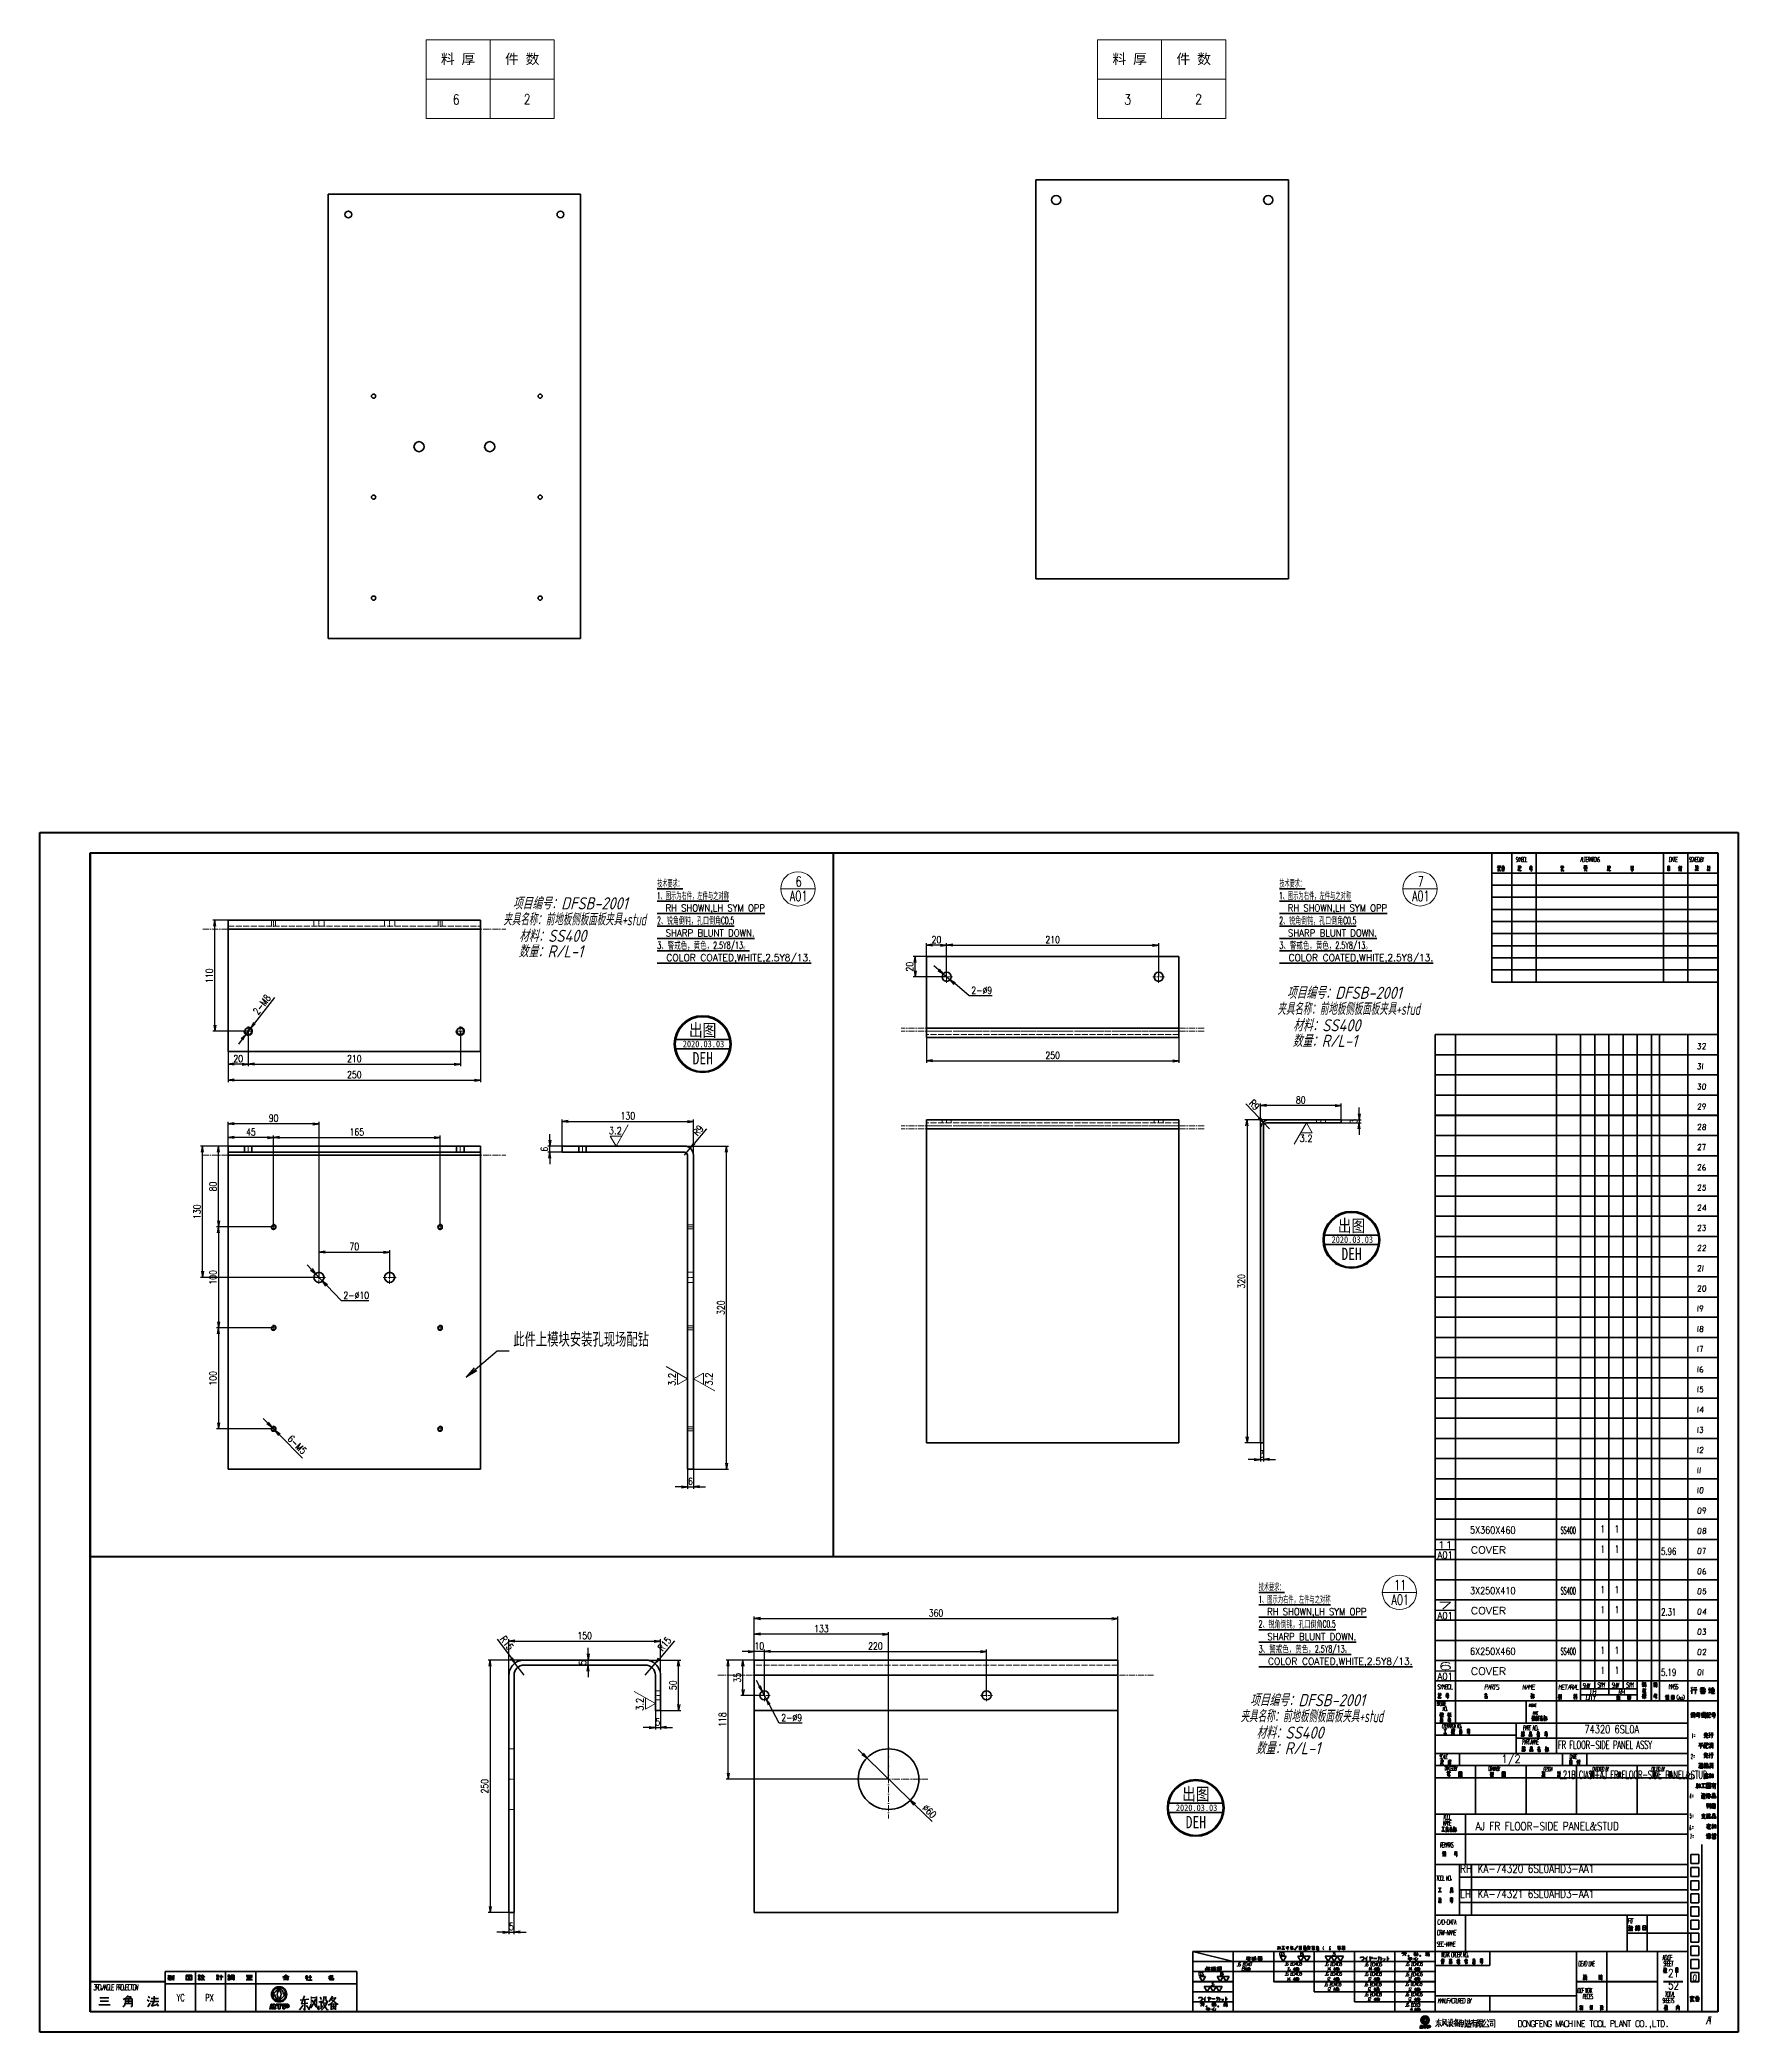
# Model space of a CAD drawing. Header units: millimetres. Extents: x 1333 to 104182, y -62616 to -5704.
# Drawn here: x 45509 to 47191, y -62591 to -60618 of the extents above; entities that cross this region are included whole.
import ezdxf
from ezdxf.enums import TextEntityAlignment as Align

# ---------------------------------------------------------------- set-up
doc = ezdxf.new("R2010")
doc.units = ezdxf.units.MM
doc.header["$LTSCALE"] = 0.5
doc.linetypes.add('DASHDOT', pattern=[18.5, 12, -3, 0.5, -3])
doc.linetypes.add('DASHED', pattern=[15, 12, -3])
for name, color, linetype in [('08', 1, 'Continuous'), ('11', 3, 'Continuous'), ('7标注层', 4, 'Continuous'), ('DIM', 7, 'Continuous'), ('SHM_LABEL', 40, 'Continuous')]:
    doc.layers.add(name, color=color, linetype=linetype)
for name, color, linetype, lineweight in [('TEXT', 1, 'Continuous', 35), ('材质&数量层', 1, 'Continuous', 9), ('标注线', 3, 'Continuous', 18)]:
    doc.layers.add(name, color=color, linetype=linetype, lineweight=lineweight)
doc.styles.add('DIM', font='romans.shx', dxfattribs={"width": 0.8, "bigfont": 'bigfont.shx'})
doc.styles.add('GB', font='gbeitc.shx', dxfattribs={"bigfont": 'gbcbig.shx'})
doc.styles.add('KAI', font='simplex.shx', dxfattribs={"width": 0.8, "bigfont": 'extfont.shx'})
doc.styles.get("Standard").update_dxf_attribs({"font": 'simplex.shx'})
doc.styles.add('国标', font='simfang.ttf', dxfattribs={"width": 0.8})
doc.dimstyles.new('KAI-2', dxfattribs={"dimscale": 2, "dimtxt": 3.5, "dimasz": 3, "dimexe": 1, "dimexo": 0, "dimgap": 1, "dimtad": 1, "dimtoh": 1, "dimdsep": 46, "dimtxsty": 'KAI', "dimblk1": 'OPEN', "dimblk2": 'OPEN', "dimsah": 1, "dimcen": 0, "dimclrd": 7, "dimclre": 7, "dimclrt": 140, "dimazin": 2, "dimtfac": 0.7, "dimtix": 1, "dimtmove": 1, "dimatfit": 3, "dimldrblk": 'OPEN', "dimfxl": 0, "dimtvp": 1, "dimtolj": 2, "dimarcsym": 0})
doc.dimstyles.new('KAI-4', dxfattribs={"dimscale": 4, "dimtxt": 3.5, "dimasz": 3, "dimexe": 1, "dimexo": 0, "dimgap": 1, "dimtad": 1, "dimdsep": 46, "dimtxsty": 'KAI', "dimblk1": 'OPEN', "dimblk2": 'OPEN', "dimsah": 1, "dimcen": 0, "dimclrd": 7, "dimclre": 7, "dimclrt": 140, "dimazin": 2, "dimtfac": 0.7, "dimtix": 1, "dimtmove": 1, "dimatfit": 3, "dimldrblk": 'OPEN', "dimfxl": 0, "dimtvp": 1, "dimtolj": 2, "dimarcsym": 0})

msp = doc.modelspace()

# ---------------------------------------------------------------- texts
at = {"color": 3, "lineweight": 13}
for s, width, p, p2 in [('技术要求：', 0.918189, (46120.707, -61456.424), (46146.11, -61456.424)), ('1、图示为右件，左件与之对称', 0.878136, (46120.707, -61468.73), (46191.836, -61468.73)), ('技术要求：', 0.918189, (46736.926, -61456.424), (46762.329, -61456.424)), ('1、图示为右件，左件与之对称', 0.878136, (46736.926, -61468.73), (46808.055, -61468.73)), ('  RH SHOWN,LH SYM OPP', 0.765743, (46120.707, -61481.037), (46227.401, -61481.037)), ('  RH SHOWN,LH SYM OPP', 0.765743, (46736.926, -61481.037), (46843.619, -61481.037)), ('2、锐角倒钝，孔口倒角C0.5', 0.862751, (46120.707, -61493.343), (46196.917, -61493.343)), ('  SHARP BLUNT DOWN.', 0.776399, (46120.707, -61505.65), (46217.239, -61505.65)), ('2、锐角倒钝，孔口倒角C0.5', 0.862751, (46736.926, -61493.343), (46813.136, -61493.343)), ('  SHARP BLUNT DOWN.', 0.776399, (46736.926, -61505.65), (46833.458, -61505.65)), ('3、警戒色，黄色，2.5Y8/13。', 0.849396, (46120.707, -61517.956), (46212.159, -61517.956)), ('  COLOR COATED,WHITE,2.5Y8/13.', 0.840548, (46120.707, -61530.262), (46273.127, -61530.262)), ('3、警戒色，黄色，2.5Y8/13。', 0.849396, (46736.926, -61517.956), (46828.378, -61517.956)), ('  COLOR COATED,WHITE,2.5Y8/13.', 0.840548, (46736.926, -61530.262), (46889.345, -61530.262)), ('3.2', 0.880907, (46072.825, -61701.441), (46085.745, -61701.441)), ('技术要求：', 0.918189, (46716.529, -62153.3), (46741.932, -62153.3)), ('1、图示为右件，左件与之对称', 0.878136, (46716.529, -62165.606), (46787.658, -62165.606)), ('  RH SHOWN,LH SYM OPP', 0.765743, (46716.529, -62177.913), (46823.223, -62177.913)), ('2、锐角倒钝，孔口倒角C0.5', 0.862751, (46716.529, -62190.219), (46792.739, -62190.219)), ('3、警戒色，黄色，2.5Y8/13。', 0.849396, (46716.529, -62214.832), (46807.981, -62214.832)), ('  SHARP BLUNT DOWN.', 0.776399, (46716.529, -62202.526), (46813.061, -62202.526)), ('  COLOR COATED,WHITE,2.5Y8/13.', 0.840548, (46716.529, -62227.138), (46868.948, -62227.138))]:
    msp.add_text(s, height=7, dxfattribs=dict(at, width=width)).set_placement(p, p2, align=Align.FIT)
at = {"color": 3, "lineweight": 13, "width": 0.880907}
for rotation, p, p2 in [(0.000008, (46756.927, -61709.104), (46769.847, -61709.104)), (90, (46138.789, -61950.825), (46138.789, -61937.905)), (90.000008, (46175.589, -61950.522), (46175.589, -61937.602)), (90, (46107.043, -62272.567), (46107.043, -62259.647))]:
    msp.add_text('3.2', height=7, rotation=rotation, dxfattribs=at).set_placement(p, p2, align=Align.FIT)
at = {"layer": 'DIM', "color": 3, "insert": (45978.192, -61912.03), "char_height": 14, "attachment_point": 7, "style": 'KAI'}
msp.add_mtext('{\\Fisocp,hztxt|c134;此件上模块安装孔现场配钻}', dxfattribs=at)
at = {"layer": 'SHM_LABEL'}
for s, width, p, p2 in [('5X360X460', 0.777364, (46925.741, -62097.094), (46970.828, -62097.181)), ('3X250X410', 0.795655, (46925.741, -62157.094), (46970.828, -62157.181)), ('6X250X460', 0.777364, (46925.741, -62217.094), (46970.828, -62217.181))]:
    msp.add_text(s, height=7, rotation=359.889631, dxfattribs=dict(at, width=width)).set_placement(p, p2, align=Align.FIT)
for s, width, p, p2 in [('SS400', 0.478723, (47015.566, -62097.235), (47030.566, -62097.235)), ('A01', 0.957447, (46893.692, -62121.855), (46908.692, -62121.855)), ('11', 2.142857, (46893.692, -62111.855), (46908.692, -62111.855)), ('COVER', 1.09375, (46926.473, -62116.825), (46961.473, -62116.825)), ('5.96', 0.714286, (47115.017, -62118.083), (47130.017, -62118.083)), ('SS400', 0.478723, (47015.566, -62157.235), (47030.566, -62157.235)), ('A01', 0.957447, (46893.692, -62181.855), (46908.692, -62181.855)), ('7', 3.214286, (46893.692, -62171.855), (46908.692, -62171.855)), ('COVER', 1.09375, (46926.473, -62176.825), (46961.473, -62176.825)), ('2.31', 0.818182, (47115.017, -62178.083), (47130.017, -62178.083)), ('SS400', 0.478723, (47015.566, -62217.235), (47030.566, -62217.235)), ('6', 3.461538, (46893.692, -62231.855), (46908.692, -62231.855)), ('COVER', 1.09375, (46926.473, -62236.825), (46961.473, -62236.825)), ('5.19', 0.762712, (47115.017, -62238.083), (47130.017, -62238.083)), ('A01', 0.957447, (46893.692, -62241.855), (46908.692, -62241.855))]:
    msp.add_text(s, height=7, dxfattribs=dict(at, width=width)).set_placement(p, p2, align=Align.FIT)
at = {"layer": 'SHM_LABEL', "width": 0.7}
for p in [(47057.12, -62092.588), (47071.12, -62092.588), (47057.23, -62112.478), (47071.23, -62112.478), (47057.12, -62152.588), (47071.12, -62152.588), (47057.23, -62172.478), (47071.23, -62172.478), (47057.12, -62212.588), (47071.12, -62212.588), (47057.23, -62232.478), (47071.23, -62232.478)]:
    msp.add_text('1', height=7, dxfattribs=at).set_placement(p, align=Align.MIDDLE_CENTER)
at = {"layer": 'SHM_LABEL', "style": 'KAI'}
for s, width, p in [('74320 6SL0A', 0.75, (47039.024, -62297.261)), ('FR FLOOR-SIDE PANEL ASSY', 0.6, (47012.788, -62312.711)), ('RH', 0.8, (46916.03, -62435.325)), ('KA-74320 6SL0AHD3-AA1', 0.8, (46933.32, -62435.325)), ('LH', 0.8, (46916.03, -62460.325)), ('KA-74321 6SL0AHD3-AA1', 0.8, (46933.32, -62460.325))]:
    msp.add_text(s, height=8, dxfattribs=dict(at, width=width)).set_placement(p, align=Align.BOTTOM_LEFT)
at = {"layer": 'SHM_LABEL', "style": 'KAI', "width": 0.9}
msp.add_text('1/2', height=8, dxfattribs=at).set_placement((46966.32, -62320.825), align=Align.MIDDLE)
at = {"layer": 'SHM_LABEL', "width": 0.6}
msp.add_text('L21B CIASI+AJ FR FLOOR-SIDE PANEL&STUD', height=8, dxfattribs=at).set_placement((47014.256, -62342.276), align=Align.BOTTOM_LEFT)
at = {"layer": 'SHM_LABEL', "style": 'KAI', "width": 0.8}
msp.add_text('AJ FR FLOOR-SIDE PANEL&STUD', height=8, dxfattribs=at).set_placement((46931.32, -62390.825))
for s, p in [('21', (47127.32, -62538.825)), ('52', (47127.32, -62550.825))]:
    msp.add_text(s, height=8, dxfattribs=at).set_placement(p, align=Align.BOTTOM_CENTER)
at = {"layer": 'SHM_LABEL', "width": 0.7}
for s, p in [('YC', (45652.825, -62556.633)), ('PX', (45681.668, -62556.633))]:
    msp.add_text(s, height=7, dxfattribs=at).set_placement(p, align=Align.MIDDLE_RIGHT)
at = {"layer": 'TEXT', "linetype": 'Continuous', "lineweight": 9, "width": 0.7}
for s, p in [('A01', (46260.81, -61470.612)), ('6', (46260.81, -61456.198)), ('A01', (46877.029, -61470.612)), ('7', (46877.029, -61456.198)), ('11', (46856.632, -62153.074)), ('A01', (46856.632, -62167.488))]:
    msp.add_text(s, height=10, dxfattribs=at).set_placement(p, align=Align.CENTER)
at = {"layer": '材质&数量层', "style": 'GB'}
for s, p in [('项目编号：DFSB-2001', (46034.553, -61472.187)), ('材料：SS400', (46017.234, -61504.393)), ('数量：R/L-1', (46015.34, -61519.799)), ('项目编号：DFSB-2001', (46801.156, -61560.802)), ('数量：R/L-1', (46781.944, -61608.414)), ('材料：SS400', (46783.838, -61593.007)), ('项目编号：DFSB-2001', (46764.676, -62261.354)), ('材料：SS400', (46747.357, -62293.559)), ('数量：R/L-1', (46745.464, -62308.966))]:
    msp.add_text(s, height=12, dxfattribs=at).set_placement(p, align=Align.MIDDLE)
at = {"layer": '材质&数量层', "style": 'GB', "width": 0.7}
for p in [(46039.004, -61488.07), (46805.608, -61576.684), (46769.127, -62277.236)]:
    msp.add_text('夹具名称：前地板侧板面板夹具+stud', height=12, dxfattribs=at).set_placement(p, align=Align.MIDDLE)

# ---------------------------------------------------------------- blocks, each defined once
blk = doc.blocks.new('_Open')
at = {"color": 0, "linetype": 'ByBlock', "lineweight": -2}
for p, q in [((-1, 0.17), (0, 0)), ((-1, -0.17), (0, 0)), ((0, 0), (-1, 0))]:
    blk.add_line(p, q, dxfattribs=at)
blk = doc.blocks.new('*D49')
at = {"layer": '7标注层', "color": 7, "lineweight": -2, "transparency": 16777216}
for p, q in [((46014.5, -61707.3), (46014.5, -61701.3)), ((46026.7, -61713.3), (46012.5, -61713.3)), ((46026.7, -61719.3), (46012.5, -61719.3)), ((46014.5, -61719.3), (46014.5, -61713.3)), ((46014.5, -61725.3), (46014.5, -61731.3))]:
    blk.add_line(p, q, dxfattribs=at)
at = {"layer": 'Defpoints', "color": 0, "transparency": 16777216}
for p in [(46014.5, -61713.3), (46026.7, -61713.3), (46026.7, -61719.3)]:
    blk.add_point(p, dxfattribs=at)
at = {"layer": '7标注层', "color": 7, "lineweight": -2, "transparency": 16777216, "xscale": 6, "yscale": 6, "zscale": 6}
for p, rotation in [((46014.5, -61713.3), 270), ((46014.5, -61719.3), 90)]:
    blk.add_blockref('_Open', p, dxfattribs=dict(at, rotation=rotation))
at = {"layer": '7标注层', "color": 140, "transparency": 16777216, "insert": (46009, -61716.3), "char_height": 7, "attachment_point": 5, "rotation": 90, "style": 'KAI'}
blk.add_mtext('\\A2;6', dxfattribs=at)
blk = doc.blocks.new('*D50')
at = {"layer": '7标注层', "color": 7, "lineweight": -2, "transparency": 16777216}
for p, q in [((46150.7, -62033.3), (46150.7, -62052.7)), ((46156.7, -62033.3), (46156.7, -62052.7)), ((46144.7, -62050.7), (46138.7, -62050.7)), ((46150.7, -62050.7), (46156.7, -62050.7)), ((46162.7, -62050.7), (46168.7, -62050.7))]:
    blk.add_line(p, q, dxfattribs=at)
at = {"layer": 'Defpoints', "color": 0, "transparency": 16777216}
for p in [(46150.7, -62033.3), (46156.7, -62033.3), (46156.7, -62050.7)]:
    blk.add_point(p, dxfattribs=at)
at = {"layer": '7标注层', "color": 7, "lineweight": -2, "transparency": 16777216, "xscale": 6, "yscale": 6, "zscale": 6}
blk.add_blockref('_Open', (46150.7, -62050.7), dxfattribs=at)
at = {"layer": '7标注层', "color": 7, "lineweight": -2, "transparency": 16777216, "xscale": 6, "yscale": 6, "zscale": 6, "rotation": 180}
blk.add_blockref('_Open', (46156.7, -62050.7), dxfattribs=at)
at = {"layer": '7标注层', "color": 140, "transparency": 16777216, "insert": (46153.7, -62045.2), "char_height": 7, "attachment_point": 5, "style": 'KAI'}
blk.add_mtext('\\A2;6', dxfattribs=at)
blk = doc.blocks.new('*D51')
at = {"layer": '7标注层', "color": 7, "lineweight": -2, "transparency": 16777216}
for p, q in [((46147.7, -61713.3), (46191.3, -61713.3)), ((46189.3, -62027.3), (46189.3, -61719.3)), ((46156.7, -62033.3), (46191.3, -62033.3))]:
    blk.add_line(p, q, dxfattribs=at)
at = {"layer": 'Defpoints', "color": 0, "transparency": 16777216}
for p in [(46147.7, -61713.3), (46189.3, -61713.3), (46156.7, -62033.3)]:
    blk.add_point(p, dxfattribs=at)
at = {"layer": '7标注层', "color": 7, "lineweight": -2, "transparency": 16777216, "xscale": 6, "yscale": 6, "zscale": 6}
for p, rotation in [((46189.3, -61713.3), 90), ((46189.3, -62033.3), 270)]:
    blk.add_blockref('_Open', p, dxfattribs=dict(at, rotation=rotation))
at = {"layer": '7标注层', "color": 140, "transparency": 16777216, "insert": (46183.8, -61873.3), "char_height": 7, "attachment_point": 5, "rotation": 90, "style": 'KAI'}
blk.add_mtext('\\A2;320', dxfattribs=at)
blk = doc.blocks.new('*D52')
at = {"layer": '7标注层', "color": 7, "lineweight": -2, "transparency": 16777216}
for p, q in [((46026.7, -61713.3), (46026.7, -61686.8)), ((46032.7, -61688.8), (46150.7, -61688.8)), ((46156.7, -61722.3), (46156.7, -61686.8))]:
    blk.add_line(p, q, dxfattribs=at)
at = {"layer": 'Defpoints', "color": 0, "transparency": 16777216}
for p in [(46156.7, -61688.8), (46026.7, -61713.3), (46156.7, -61722.3)]:
    blk.add_point(p, dxfattribs=at)
at = {"layer": '7标注层', "color": 7, "lineweight": -2, "transparency": 16777216, "xscale": 6, "yscale": 6, "zscale": 6, "rotation": 180}
blk.add_blockref('_Open', (46026.7, -61688.8), dxfattribs=at)
at = {"layer": '7标注层', "color": 7, "lineweight": -2, "transparency": 16777216, "xscale": 6, "yscale": 6, "zscale": 6}
blk.add_blockref('_Open', (46156.7, -61688.8), dxfattribs=at)
at = {"layer": '7标注层', "color": 140, "transparency": 16777216, "insert": (46091.7, -61683.3), "char_height": 7, "attachment_point": 5, "style": 'KAI'}
blk.add_mtext('\\A2;130', dxfattribs=at)
blk = doc.blocks.new('*D53')
at = {"layer": '7标注层', "color": 7, "lineweight": -2, "transparency": 16777216}
for p, q in [((46169.7, -61696.3), (46157.4, -61710.8)), ((46147.7, -61722.3), (46153.5, -61715.4))]:
    blk.add_line(p, q, dxfattribs=at)
at = {"layer": 'Defpoints', "color": 0, "transparency": 16777216}
for p in [(46153.5, -61715.4), (46147.7, -61722.3)]:
    blk.add_point(p, dxfattribs=at)
at = {"layer": '7标注层', "color": 7, "lineweight": -2, "transparency": 16777216, "xscale": 6, "yscale": 6, "zscale": 6, "rotation": 229.8078599772931}
blk.add_blockref('_Open', (46153.5, -61715.4), dxfattribs=at)
at = {"layer": '7标注层', "color": 140, "transparency": 16777216, "insert": (46161.3, -61697.7), "char_height": 7, "attachment_point": 5, "rotation": 49.8079, "style": 'KAI'}
blk.add_mtext('\\A2;R9', dxfattribs=at)
blk = doc.blocks.new('*D54')
at = {"layer": '7标注层', "color": 7, "lineweight": -2, "transparency": 16777216}
for p, q in [((45695.8, -61619.6), (45695.8, -61650)), ((45945.8, -61619.6), (45945.8, -61650)), ((45701.8, -61648), (45939.8, -61648))]:
    blk.add_line(p, q, dxfattribs=at)
at = {"layer": 'Defpoints', "color": 0, "transparency": 16777216}
for p in [(45695.8, -61619.6), (45945.8, -61619.6), (45945.8, -61648)]:
    blk.add_point(p, dxfattribs=at)
at = {"layer": '7标注层', "color": 7, "lineweight": -2, "transparency": 16777216, "xscale": 6, "yscale": 6, "zscale": 6, "rotation": 180}
blk.add_blockref('_Open', (45695.8, -61648), dxfattribs=at)
at = {"layer": '7标注层', "color": 7, "lineweight": -2, "transparency": 16777216, "xscale": 6, "yscale": 6, "zscale": 6}
blk.add_blockref('_Open', (45945.8, -61648), dxfattribs=at)
at = {"layer": '7标注层', "color": 140, "transparency": 16777216, "insert": (45820.8, -61642.5), "char_height": 7, "attachment_point": 5, "style": 'KAI'}
blk.add_mtext('\\A2;250', dxfattribs=at)
blk = doc.blocks.new('*D55')
at = {"layer": '7标注层', "color": 7, "lineweight": -2, "transparency": 16777216}
for p, q in [((45695.8, -61489.6), (45680.6, -61489.6)), ((45682.6, -61593.6), (45682.6, -61495.6)), ((45715.8, -61599.6), (45680.6, -61599.6))]:
    blk.add_line(p, q, dxfattribs=at)
at = {"layer": 'Defpoints', "color": 0, "transparency": 16777216}
for p in [(45682.6, -61489.6), (45695.8, -61489.6), (45715.8, -61599.6)]:
    blk.add_point(p, dxfattribs=at)
at = {"layer": '7标注层', "color": 7, "lineweight": -2, "transparency": 16777216, "xscale": 6, "yscale": 6, "zscale": 6}
for p, rotation in [((45682.6, -61489.6), 90), ((45682.6, -61599.6), 270)]:
    blk.add_blockref('_Open', p, dxfattribs=dict(at, rotation=rotation))
at = {"layer": '7标注层', "color": 140, "transparency": 16777216, "insert": (45677.1, -61544.6), "char_height": 7, "attachment_point": 5, "rotation": 90, "style": 'KAI'}
blk.add_mtext('\\A2;110', dxfattribs=at)
blk = doc.blocks.new('*D56')
at = {"layer": '7标注层', "color": 7, "lineweight": -2, "transparency": 16777216}
for p, q in [((45715.8, -61599.6), (45715.8, -61634.1)), ((45695.8, -61619.6), (45695.8, -61634.1)), ((45709.8, -61632.1), (45701.8, -61632.1))]:
    blk.add_line(p, q, dxfattribs=at)
at = {"layer": 'Defpoints', "color": 0, "transparency": 16777216}
for p in [(45715.8, -61599.6), (45695.8, -61619.6), (45695.8, -61632.1)]:
    blk.add_point(p, dxfattribs=at)
at = {"layer": '7标注层', "color": 7, "lineweight": -2, "transparency": 16777216, "xscale": 6, "yscale": 6, "zscale": 6, "rotation": 180}
blk.add_blockref('_Open', (45695.8, -61632.1), dxfattribs=at)
at = {"layer": '7标注层', "color": 7, "lineweight": -2, "transparency": 16777216, "xscale": 6, "yscale": 6, "zscale": 6}
blk.add_blockref('_Open', (45715.8, -61632.1), dxfattribs=at)
at = {"layer": '7标注层', "color": 140, "transparency": 16777216, "insert": (45705.8, -61626.6), "char_height": 7, "attachment_point": 5, "style": 'KAI'}
blk.add_mtext('\\A2;20', dxfattribs=at)
blk = doc.blocks.new('*D57')
at = {"layer": '7标注层', "color": 7, "lineweight": -2, "transparency": 16777216}
for p, q in [((45715.8, -61599.6), (45715.8, -61634.1)), ((45925.8, -61599.6), (45925.8, -61634.1)), ((45721.8, -61632.1), (45919.8, -61632.1))]:
    blk.add_line(p, q, dxfattribs=at)
at = {"layer": 'Defpoints', "color": 0, "transparency": 16777216}
for p in [(45715.8, -61599.6), (45925.8, -61599.6), (45925.8, -61632.1)]:
    blk.add_point(p, dxfattribs=at)
at = {"layer": '7标注层', "color": 7, "lineweight": -2, "transparency": 16777216, "xscale": 6, "yscale": 6, "zscale": 6, "rotation": 180}
blk.add_blockref('_Open', (45715.8, -61632.1), dxfattribs=at)
at = {"layer": '7标注层', "color": 7, "lineweight": -2, "transparency": 16777216, "xscale": 6, "yscale": 6, "zscale": 6}
blk.add_blockref('_Open', (45925.8, -61632.1), dxfattribs=at)
at = {"layer": '7标注层', "color": 140, "transparency": 16777216, "insert": (45820.8, -61626.6), "char_height": 7, "attachment_point": 5, "style": 'KAI'}
blk.add_mtext('\\A2;210', dxfattribs=at)
blk = doc.blocks.new('*D58')
at = {"layer": '7标注层', "color": 7, "lineweight": -2, "transparency": 16777216}
for p, q in [((45695.8, -61713.3), (45695.8, -61689.1)), ((45779.8, -61691.1), (45701.8, -61691.1)), ((45785.8, -61843.3), (45785.8, -61689.1))]:
    blk.add_line(p, q, dxfattribs=at)
at = {"layer": 'Defpoints', "color": 0, "transparency": 16777216}
for p in [(45695.8, -61691.1), (45695.8, -61713.3), (45785.8, -61843.3)]:
    blk.add_point(p, dxfattribs=at)
at = {"layer": '7标注层', "color": 7, "lineweight": -2, "transparency": 16777216, "xscale": 6, "yscale": 6, "zscale": 6, "rotation": 180}
blk.add_blockref('_Open', (45695.8, -61691.1), dxfattribs=at)
at = {"layer": '7标注层', "color": 7, "lineweight": -2, "transparency": 16777216, "xscale": 6, "yscale": 6, "zscale": 6}
blk.add_blockref('_Open', (45785.8, -61691.1), dxfattribs=at)
at = {"layer": '7标注层', "color": 140, "transparency": 16777216, "insert": (45740.8, -61685.6), "char_height": 7, "attachment_point": 5, "style": 'KAI'}
blk.add_mtext('\\A2;90', dxfattribs=at)
blk = doc.blocks.new('*D59')
at = {"layer": '7标注层', "color": 7, "lineweight": -2, "transparency": 16777216}
for p, q in [((45695.8, -61713.3), (45668.4, -61713.3)), ((45670.4, -61837.3), (45670.4, -61719.3)), ((45785.8, -61843.3), (45668.4, -61843.3))]:
    blk.add_line(p, q, dxfattribs=at)
at = {"layer": 'Defpoints', "color": 0, "transparency": 16777216}
for p in [(45670.4, -61713.3), (45695.8, -61713.3), (45785.8, -61843.3)]:
    blk.add_point(p, dxfattribs=at)
at = {"layer": '7标注层', "color": 7, "lineweight": -2, "transparency": 16777216, "xscale": 6, "yscale": 6, "zscale": 6}
for p, rotation in [((45670.4, -61713.3), 90), ((45670.4, -61843.3), 270)]:
    blk.add_blockref('_Open', p, dxfattribs=dict(at, rotation=rotation))
at = {"layer": '7标注层', "color": 140, "transparency": 16777216, "insert": (45664.9, -61778.3), "char_height": 7, "attachment_point": 5, "rotation": 90, "style": 'KAI'}
blk.add_mtext('\\A2;130', dxfattribs=at)
blk = doc.blocks.new('*D60')
at = {"layer": '7标注层', "color": 7, "lineweight": -2, "transparency": 16777216}
for p, q in [((45785.8, -61843.3), (45785.8, -61816.2)), ((45791.8, -61818.2), (45849.8, -61818.2)), ((45855.8, -61843.3), (45855.8, -61816.2))]:
    blk.add_line(p, q, dxfattribs=at)
at = {"layer": 'Defpoints', "color": 0, "transparency": 16777216}
for p in [(45855.8, -61818.2), (45785.8, -61843.3), (45855.8, -61843.3)]:
    blk.add_point(p, dxfattribs=at)
at = {"layer": '7标注层', "color": 7, "lineweight": -2, "transparency": 16777216, "xscale": 6, "yscale": 6, "zscale": 6, "rotation": 180}
blk.add_blockref('_Open', (45785.8, -61818.2), dxfattribs=at)
at = {"layer": '7标注层', "color": 7, "lineweight": -2, "transparency": 16777216, "xscale": 6, "yscale": 6, "zscale": 6}
blk.add_blockref('_Open', (45855.8, -61818.2), dxfattribs=at)
at = {"layer": '7标注层', "color": 140, "transparency": 16777216, "insert": (45820.8, -61812.7), "char_height": 7, "attachment_point": 5, "style": 'KAI'}
blk.add_mtext('\\A2;70', dxfattribs=at)
blk = doc.blocks.new('*D61')
at = {"layer": '7标注层', "color": 7, "lineweight": -2, "transparency": 16777216}
for p, q in [((45695.8, -61713.3), (45695.8, -61702.8)), ((45734.8, -61704.8), (45701.8, -61704.8)), ((45740.8, -61793.3), (45740.8, -61702.8))]:
    blk.add_line(p, q, dxfattribs=at)
at = {"layer": 'Defpoints', "color": 0, "transparency": 16777216}
for p in [(45695.8, -61704.8), (45695.8, -61713.3), (45740.8, -61793.3)]:
    blk.add_point(p, dxfattribs=at)
at = {"layer": '7标注层', "color": 7, "lineweight": -2, "transparency": 16777216, "xscale": 6, "yscale": 6, "zscale": 6, "rotation": 180}
blk.add_blockref('_Open', (45695.8, -61704.8), dxfattribs=at)
at = {"layer": '7标注层', "color": 7, "lineweight": -2, "transparency": 16777216, "xscale": 6, "yscale": 6, "zscale": 6}
blk.add_blockref('_Open', (45740.8, -61704.8), dxfattribs=at)
at = {"layer": '7标注层', "color": 140, "transparency": 16777216, "insert": (45718.3, -61699.3), "char_height": 7, "attachment_point": 5, "style": 'KAI'}
blk.add_mtext('\\A2;45', dxfattribs=at)
blk = doc.blocks.new('*D62')
at = {"layer": '7标注层', "color": 7, "lineweight": -2, "transparency": 16777216}
for p, q in [((45695.8, -61713.3), (45684.3, -61713.3)), ((45686.3, -61787.3), (45686.3, -61719.3)), ((45740.8, -61793.3), (45684.3, -61793.3))]:
    blk.add_line(p, q, dxfattribs=at)
at = {"layer": 'Defpoints', "color": 0, "transparency": 16777216}
for p in [(45686.3, -61713.3), (45695.8, -61713.3), (45740.8, -61793.3)]:
    blk.add_point(p, dxfattribs=at)
at = {"layer": '7标注层', "color": 7, "lineweight": -2, "transparency": 16777216, "xscale": 6, "yscale": 6, "zscale": 6}
for p, rotation in [((45686.3, -61713.3), 90), ((45686.3, -61793.3), 270)]:
    blk.add_blockref('_Open', p, dxfattribs=dict(at, rotation=rotation))
at = {"layer": '7标注层', "color": 140, "transparency": 16777216, "insert": (45680.8, -61753.3), "char_height": 7, "attachment_point": 5, "rotation": 90, "style": 'KAI'}
blk.add_mtext('\\A2;80', dxfattribs=at)
blk = doc.blocks.new('*D63')
at = {"layer": '7标注层', "color": 7, "lineweight": -2, "transparency": 16777216}
for p, q in [((45740.8, -61793.3), (45740.8, -61702.8)), ((45746.8, -61704.8), (45899.8, -61704.8)), ((45905.8, -61793.3), (45905.8, -61702.8))]:
    blk.add_line(p, q, dxfattribs=at)
at = {"layer": 'Defpoints', "color": 0, "transparency": 16777216}
for p in [(45905.8, -61704.8), (45740.8, -61793.3), (45905.8, -61793.3)]:
    blk.add_point(p, dxfattribs=at)
at = {"layer": '7标注层', "color": 7, "lineweight": -2, "transparency": 16777216, "xscale": 6, "yscale": 6, "zscale": 6, "rotation": 180}
blk.add_blockref('_Open', (45740.8, -61704.8), dxfattribs=at)
at = {"layer": '7标注层', "color": 7, "lineweight": -2, "transparency": 16777216, "xscale": 6, "yscale": 6, "zscale": 6}
blk.add_blockref('_Open', (45905.8, -61704.8), dxfattribs=at)
at = {"layer": '7标注层', "color": 140, "transparency": 16777216, "insert": (45823.3, -61699.3), "char_height": 7, "attachment_point": 5, "style": 'KAI'}
blk.add_mtext('\\A2;165', dxfattribs=at)
blk = doc.blocks.new('*D64')
at = {"layer": '7标注层', "color": 7, "lineweight": -2, "transparency": 16777216}
for p, q in [((45740.8, -61793.3), (45684.3, -61793.3)), ((45686.3, -61799.3), (45686.3, -61887.3)), ((45740.8, -61893.3), (45684.3, -61893.3))]:
    blk.add_line(p, q, dxfattribs=at)
at = {"layer": 'Defpoints', "color": 0, "transparency": 16777216}
for p in [(45740.8, -61793.3), (45686.3, -61893.3), (45740.8, -61893.3)]:
    blk.add_point(p, dxfattribs=at)
at = {"layer": '7标注层', "color": 7, "lineweight": -2, "transparency": 16777216, "xscale": 6, "yscale": 6, "zscale": 6}
for p, rotation in [((45686.3, -61793.3), 90), ((45686.3, -61893.3), 270)]:
    blk.add_blockref('_Open', p, dxfattribs=dict(at, rotation=rotation))
at = {"layer": '7标注层', "color": 140, "transparency": 16777216, "insert": (45680.8, -61843.3), "char_height": 7, "attachment_point": 5, "rotation": 90, "style": 'KAI'}
blk.add_mtext('\\A2;100', dxfattribs=at)
blk = doc.blocks.new('*D65')
at = {"layer": '7标注层', "color": 7, "lineweight": -2, "transparency": 16777216}
for p, q in [((45740.8, -61893.3), (45684.3, -61893.3)), ((45686.3, -61899.3), (45686.3, -61987.3)), ((45740.8, -61993.3), (45684.3, -61993.3))]:
    blk.add_line(p, q, dxfattribs=at)
at = {"layer": 'Defpoints', "color": 0, "transparency": 16777216}
for p in [(45740.8, -61893.3), (45686.3, -61993.3), (45740.8, -61993.3)]:
    blk.add_point(p, dxfattribs=at)
at = {"layer": '7标注层', "color": 7, "lineweight": -2, "transparency": 16777216, "xscale": 6, "yscale": 6, "zscale": 6}
for p, rotation in [((45686.3, -61893.3), 90), ((45686.3, -61993.3), 270)]:
    blk.add_blockref('_Open', p, dxfattribs=dict(at, rotation=rotation))
at = {"layer": '7标注层', "color": 140, "transparency": 16777216, "insert": (45680.8, -61943.3), "char_height": 7, "attachment_point": 5, "rotation": 90, "style": 'KAI'}
blk.add_mtext('\\A2;100', dxfattribs=at)
blk = doc.blocks.new('*D66')
at = {"layer": '7标注层', "color": 7, "lineweight": -2, "transparency": 16777216}
for p, q in [((45778.1, -61835.3), (45774, -61831)), ((45782.3, -61839.7), (45789.2, -61846.9)), ((45808, -61866.5), (45793.4, -61851.2)), ((45835.3, -61866.5), (45808, -61866.5))]:
    blk.add_line(p, q, dxfattribs=at)
at = {"layer": 'Defpoints', "color": 0, "transparency": 16777216}
for p in [(45782.3, -61839.7), (45789.2, -61846.9)]:
    blk.add_point(p, dxfattribs=at)
at = {"layer": '7标注层', "color": 7, "lineweight": -2, "transparency": 16777216, "xscale": 6, "yscale": 6, "zscale": 6}
for p, rotation in [((45782.3, -61839.7), 313.7836919310152), ((45789.2, -61846.9), 133.7836919310152)]:
    blk.add_blockref('_Open', p, dxfattribs=dict(at, rotation=rotation))
at = {"layer": '7标注层', "color": 140, "transparency": 16777216, "insert": (45822.7, -61861), "char_height": 7, "attachment_point": 5, "style": 'KAI'}
blk.add_mtext('\\A2;2-%%c10', dxfattribs=at)
blk = doc.blocks.new('*D67')
at = {"layer": '7标注层', "color": 7, "lineweight": -2, "transparency": 16777216}
for p, q in [((45734.8, -61987.3), (45730.5, -61983)), ((45739, -61991.5), (45742.5, -61995)), ((45769.6, -62022.3), (45746.8, -61999.3))]:
    blk.add_line(p, q, dxfattribs=at)
at = {"layer": 'Defpoints', "color": 0, "transparency": 16777216}
for p in [(45739, -61991.5), (45742.5, -61995)]:
    blk.add_point(p, dxfattribs=at)
at = {"layer": '7标注层', "color": 7, "lineweight": -2, "transparency": 16777216, "xscale": 6, "yscale": 6, "zscale": 6}
for p, rotation in [((45739, -61991.5), 314.8878615750556), ((45742.5, -61995), 134.8878615750556)]:
    blk.add_blockref('_Open', p, dxfattribs=dict(at, rotation=rotation))
at = {"layer": '7标注层', "color": 140, "transparency": 16777216, "insert": (45764.2, -62009), "char_height": 7, "attachment_point": 5, "rotation": 314.8879, "style": 'KAI'}
blk.add_mtext('\\A2;6-M5', dxfattribs=at)
blk = doc.blocks.new('*D68')
at = {"layer": '7标注层', "color": 7, "lineweight": -2, "transparency": 16777216}
for p, q in [((45741.6, -61566), (45721.9, -61591.6)), ((45713.3, -61602.7), (45718.2, -61596.4)), ((45709.7, -61607.5), (45706, -61612.2))]:
    blk.add_line(p, q, dxfattribs=at)
at = {"layer": 'Defpoints', "color": 0, "transparency": 16777216}
for p in [(45713.3, -61602.7), (45718.2, -61596.4)]:
    blk.add_point(p, dxfattribs=at)
at = {"layer": '7标注层', "color": 7, "lineweight": -2, "transparency": 16777216, "xscale": 6, "yscale": 6, "zscale": 6}
for p, rotation in [((45713.3, -61602.7), 52.37970163332926), ((45718.2, -61596.4), 232.3797016333292)]:
    blk.add_blockref('_Open', p, dxfattribs=dict(at, rotation=rotation))
at = {"layer": '7标注层', "color": 140, "transparency": 16777216, "insert": (45729.2, -61573.1), "char_height": 7, "attachment_point": 5, "rotation": 52.3797, "style": 'KAI'}
blk.add_mtext('\\A2;2-M8', dxfattribs=at)
blk = doc.blocks.new('cct1')
at = {"color": 3, "lineweight": 13, "ltscale": 0.303109}
blk.add_line((53697.91, -20353.34), (53703.97, -20342.84), dxfattribs=at)
at = {"color": 3, "lineweight": 13, "ltscale": 0.141451}
for p, q in [((53697.91, -20353.34), (53695.08, -20348.44)), ((53695.08, -20348.44), (53700.74, -20348.44))]:
    blk.add_line(p, q, dxfattribs=at)
blk = doc.blocks.new('ccd2')
at = {"color": 3, "lineweight": 13, "ltscale": 0.303109}
blk.add_line((53697.91, -20368.76), (53691.85, -20379.26), dxfattribs=at)
at = {"color": 3, "lineweight": 13, "ltscale": 0.141451}
for p, q in [((53697.91, -20368.76), (53700.74, -20373.66)), ((53700.74, -20373.66), (53695.08, -20373.66))]:
    blk.add_line(p, q, dxfattribs=at)
blk = doc.blocks.new('*D69')
at = {"layer": '7标注层', "color": 7, "lineweight": -2, "transparency": 16777216}
for p, q in [((46816, -61681.2), (46816, -61675.2)), ((46798.1, -61687.2), (46818, -61687.2)), ((46798.1, -61690.2), (46818, -61690.2)), ((46816, -61687.2), (46816, -61690.2)), ((46816, -61696.2), (46816, -61702.2))]:
    blk.add_line(p, q, dxfattribs=at)
at = {"layer": 'Defpoints', "color": 0, "transparency": 16777216}
for p in [(46798.1, -61687.2), (46798.1, -61690.2), (46816, -61690.2)]:
    blk.add_point(p, dxfattribs=at)
at = {"layer": '7标注层', "color": 7, "lineweight": -2, "transparency": 16777216, "xscale": 6, "yscale": 6, "zscale": 6}
for p, rotation in [((46816, -61687.2), 270), ((46816, -61690.2), 90)]:
    blk.add_blockref('_Open', p, dxfattribs=dict(at, rotation=rotation))
at = {"layer": '7标注层', "color": 140, "transparency": 16777216, "insert": (46810.5, -61688.7), "char_height": 7, "attachment_point": 5, "rotation": 90, "style": 'KAI'}
blk.add_mtext('\\A2;3', dxfattribs=at)
blk = doc.blocks.new('*D70')
at = {"layer": '7标注层', "color": 7, "lineweight": -2, "transparency": 16777216}
for p, q in [((46718.1, -61696.2), (46718.1, -61671)), ((46792.1, -61673), (46724.1, -61673)), ((46798.1, -61687.2), (46798.1, -61671))]:
    blk.add_line(p, q, dxfattribs=at)
at = {"layer": 'Defpoints', "color": 0, "transparency": 16777216}
for p in [(46718.1, -61673), (46718.1, -61696.2), (46798.1, -61687.2)]:
    blk.add_point(p, dxfattribs=at)
at = {"layer": '7标注层', "color": 7, "lineweight": -2, "transparency": 16777216, "xscale": 6, "yscale": 6, "zscale": 6, "rotation": 180}
blk.add_blockref('_Open', (46718.1, -61673), dxfattribs=at)
at = {"layer": '7标注层', "color": 7, "lineweight": -2, "transparency": 16777216, "xscale": 6, "yscale": 6, "zscale": 6}
blk.add_blockref('_Open', (46798.1, -61673), dxfattribs=at)
at = {"layer": '7标注层', "color": 140, "transparency": 16777216, "insert": (46758.1, -61667.5), "char_height": 7, "attachment_point": 5, "style": 'KAI'}
blk.add_mtext('\\A2;80', dxfattribs=at)
blk = doc.blocks.new('*D71')
at = {"layer": '7标注层', "color": 7, "lineweight": -2, "transparency": 16777216}
for p, q in [((46727.6, -61687.2), (46702.9, -61687.2)), ((46704.9, -61693.2), (46704.9, -62001.2)), ((46718.1, -62007.2), (46702.9, -62007.2))]:
    blk.add_line(p, q, dxfattribs=at)
at = {"layer": 'Defpoints', "color": 0, "transparency": 16777216}
for p in [(46727.6, -61687.2), (46704.9, -62007.2), (46718.1, -62007.2)]:
    blk.add_point(p, dxfattribs=at)
at = {"layer": '7标注层', "color": 7, "lineweight": -2, "transparency": 16777216, "xscale": 6, "yscale": 6, "zscale": 6}
for p, rotation in [((46704.9, -61687.2), 90), ((46704.9, -62007.2), 270)]:
    blk.add_blockref('_Open', p, dxfattribs=dict(at, rotation=rotation))
at = {"layer": '7标注层', "color": 140, "transparency": 16777216, "insert": (46699.4, -61847.2), "char_height": 7, "attachment_point": 5, "rotation": 90, "style": 'KAI'}
blk.add_mtext('\\A2;320', dxfattribs=at)
blk = doc.blocks.new('*D72')
at = {"layer": '7标注层', "color": 7, "lineweight": -2, "transparency": 16777216}
for p, q in [((46718.1, -62007.2), (46718.1, -62025.7)), ((46721.1, -62007.2), (46721.1, -62025.7)), ((46712.1, -62023.7), (46706.1, -62023.7)), ((46718.1, -62023.7), (46721.1, -62023.7)), ((46727.1, -62023.7), (46733.1, -62023.7))]:
    blk.add_line(p, q, dxfattribs=at)
at = {"layer": 'Defpoints', "color": 0, "transparency": 16777216}
for p in [(46718.1, -62007.2), (46721.1, -62007.2), (46721.1, -62023.7)]:
    blk.add_point(p, dxfattribs=at)
at = {"layer": '7标注层', "color": 7, "lineweight": -2, "transparency": 16777216, "xscale": 6, "yscale": 6, "zscale": 6}
blk.add_blockref('_Open', (46718.1, -62023.7), dxfattribs=at)
at = {"layer": '7标注层', "color": 7, "lineweight": -2, "transparency": 16777216, "xscale": 6, "yscale": 6, "zscale": 6, "rotation": 180}
blk.add_blockref('_Open', (46721.1, -62023.7), dxfattribs=at)
at = {"layer": '7标注层', "color": 140, "transparency": 16777216, "insert": (46719.6, -62018.2), "char_height": 7, "attachment_point": 5, "style": 'KAI'}
blk.add_mtext('\\A2;3', dxfattribs=at)
blk = doc.blocks.new('*D73')
at = {"layer": '7标注层', "color": 7, "lineweight": -2, "transparency": 16777216}
for p, q in [((46703.8, -61671.4), (46716.8, -61685.3)), ((46727.1, -61696.2), (46720.9, -61689.6))]:
    blk.add_line(p, q, dxfattribs=at)
at = {"layer": 'Defpoints', "color": 0, "transparency": 16777216}
for p in [(46720.9, -61689.6), (46727.1, -61696.2)]:
    blk.add_point(p, dxfattribs=at)
at = {"layer": '7标注层', "color": 7, "lineweight": -2, "transparency": 16777216, "xscale": 6, "yscale": 6, "zscale": 6, "rotation": 313.2403200733043}
blk.add_blockref('_Open', (46720.9, -61689.6), dxfattribs=at)
at = {"layer": '7标注层', "color": 140, "transparency": 16777216, "insert": (46712.2, -61672.4), "char_height": 7, "attachment_point": 5, "rotation": 313.2403, "style": 'KAI'}
blk.add_mtext('\\A2;R9', dxfattribs=at)
blk = doc.blocks.new('*D74')
at = {"layer": '7标注层', "color": 7, "lineweight": -2, "transparency": 16777216}
for p, q in [((46387.4, -61605.6), (46387.4, -61630.9)), ((46637.4, -61605.6), (46637.4, -61630.9)), ((46393.4, -61628.9), (46631.4, -61628.9))]:
    blk.add_line(p, q, dxfattribs=at)
at = {"layer": 'Defpoints', "color": 0, "transparency": 16777216}
for p in [(46387.4, -61605.6), (46637.4, -61605.6), (46637.4, -61628.9)]:
    blk.add_point(p, dxfattribs=at)
at = {"layer": '7标注层', "color": 7, "lineweight": -2, "transparency": 16777216, "xscale": 6, "yscale": 6, "zscale": 6, "rotation": 180}
blk.add_blockref('_Open', (46387.4, -61628.9), dxfattribs=at)
at = {"layer": '7标注层', "color": 7, "lineweight": -2, "transparency": 16777216, "xscale": 6, "yscale": 6, "zscale": 6}
blk.add_blockref('_Open', (46637.4, -61628.9), dxfattribs=at)
at = {"layer": '7标注层', "color": 140, "transparency": 16777216, "insert": (46512.4, -61623.4), "char_height": 7, "attachment_point": 5, "style": 'KAI'}
blk.add_mtext('\\A2;250', dxfattribs=at)
blk = doc.blocks.new('*D75')
at = {"layer": '7标注层', "color": 7, "lineweight": -2, "transparency": 16777216}
for p, q in [((46387.4, -61525.6), (46387.4, -61512.3)), ((46401.4, -61514.3), (46393.4, -61514.3)), ((46407.4, -61545.6), (46407.4, -61512.3))]:
    blk.add_line(p, q, dxfattribs=at)
at = {"layer": 'Defpoints', "color": 0, "transparency": 16777216}
for p in [(46387.4, -61514.3), (46387.4, -61525.6), (46407.4, -61545.6)]:
    blk.add_point(p, dxfattribs=at)
at = {"layer": '7标注层', "color": 7, "lineweight": -2, "transparency": 16777216, "xscale": 6, "yscale": 6, "zscale": 6, "rotation": 180}
blk.add_blockref('_Open', (46387.4, -61514.3), dxfattribs=at)
at = {"layer": '7标注层', "color": 7, "lineweight": -2, "transparency": 16777216, "xscale": 6, "yscale": 6, "zscale": 6}
blk.add_blockref('_Open', (46407.4, -61514.3), dxfattribs=at)
at = {"layer": '7标注层', "color": 140, "transparency": 16777216, "insert": (46397.4, -61508.8), "char_height": 7, "attachment_point": 5, "style": 'KAI'}
blk.add_mtext('\\A2;20', dxfattribs=at)
blk = doc.blocks.new('*D76')
at = {"layer": '7标注层', "color": 7, "lineweight": -2, "transparency": 16777216}
for p, q in [((46387.4, -61525.6), (46374.2, -61525.6)), ((46376.2, -61539.6), (46376.2, -61531.6)), ((46407.4, -61545.6), (46374.2, -61545.6))]:
    blk.add_line(p, q, dxfattribs=at)
at = {"layer": 'Defpoints', "color": 0, "transparency": 16777216}
for p in [(46376.2, -61525.6), (46387.4, -61525.6), (46407.4, -61545.6)]:
    blk.add_point(p, dxfattribs=at)
at = {"layer": '7标注层', "color": 7, "lineweight": -2, "transparency": 16777216, "xscale": 6, "yscale": 6, "zscale": 6}
for p, rotation in [((46376.2, -61525.6), 90), ((46376.2, -61545.6), 270)]:
    blk.add_blockref('_Open', p, dxfattribs=dict(at, rotation=rotation))
at = {"layer": '7标注层', "color": 140, "transparency": 16777216, "insert": (46370.7, -61535.6), "char_height": 7, "attachment_point": 5, "rotation": 90, "style": 'KAI'}
blk.add_mtext('\\A2;20', dxfattribs=at)
blk = doc.blocks.new('*D77')
at = {"layer": '7标注层', "color": 7, "lineweight": -2, "transparency": 16777216}
for p, q in [((46407.4, -61545.6), (46407.4, -61512.3)), ((46413.4, -61514.3), (46611.4, -61514.3)), ((46617.4, -61545.6), (46617.4, -61512.3))]:
    blk.add_line(p, q, dxfattribs=at)
at = {"layer": 'Defpoints', "color": 0, "transparency": 16777216}
for p in [(46617.4, -61514.3), (46407.4, -61545.6), (46617.4, -61545.6)]:
    blk.add_point(p, dxfattribs=at)
at = {"layer": '7标注层', "color": 7, "lineweight": -2, "transparency": 16777216, "xscale": 6, "yscale": 6, "zscale": 6, "rotation": 180}
blk.add_blockref('_Open', (46407.4, -61514.3), dxfattribs=at)
at = {"layer": '7标注层', "color": 7, "lineweight": -2, "transparency": 16777216, "xscale": 6, "yscale": 6, "zscale": 6}
blk.add_blockref('_Open', (46617.4, -61514.3), dxfattribs=at)
at = {"layer": '7标注层', "color": 140, "transparency": 16777216, "insert": (46512.4, -61508.8), "char_height": 7, "attachment_point": 5, "style": 'KAI'}
blk.add_mtext('\\A2;210', dxfattribs=at)
blk = doc.blocks.new('*D78')
at = {"layer": '7标注层', "color": 7, "lineweight": -2, "transparency": 16777216}
for p, q in [((46399.4, -61538.8), (46394.8, -61534.9)), ((46403.9, -61542.7), (46410.8, -61548.5)), ((46429.8, -61564.6), (46415.4, -61552.4)), ((46452.6, -61564.6), (46429.8, -61564.6))]:
    blk.add_line(p, q, dxfattribs=at)
at = {"layer": 'Defpoints', "color": 0, "transparency": 16777216}
for p in [(46403.9, -61542.7), (46410.8, -61548.5)]:
    blk.add_point(p, dxfattribs=at)
at = {"layer": '7标注层', "color": 7, "lineweight": -2, "transparency": 16777216, "xscale": 6, "yscale": 6, "zscale": 6}
for p, rotation in [((46403.9, -61542.7), 319.7444011959284), ((46410.8, -61548.5), 139.7444011959285)]:
    blk.add_blockref('_Open', p, dxfattribs=dict(at, rotation=rotation))
at = {"layer": '7标注层', "color": 140, "transparency": 16777216, "insert": (46442.2, -61559.1), "char_height": 7, "attachment_point": 5, "style": 'KAI'}
blk.add_mtext('\\A2;2-%%c9', dxfattribs=at)
blk = doc.blocks.new('A$C32A078D3')
at = {"color": 1, "lineweight": 35, "ltscale": 0.012999}
for p, q in [((-157.63, 1.99), (-157.11, 1.99)), ((-153.45, 1.99), (-153.97, 1.99))]:
    blk.add_line(p, q, dxfattribs=at)
at = {"color": 1, "lineweight": 35, "ltscale": 0.033501}
for p, q in [((-157.56, 1.99), (-157.23, 3.29)), ((-155.91, 1.99), (-156.24, 3.29))]:
    blk.add_line(p, q, dxfattribs=at)
at = {"color": 1, "lineweight": 35, "ltscale": 0.015572}
blk.add_line((-157.27, 2.6), (-157.13, 1.99), dxfattribs=at)
at = {"color": 1, "lineweight": 35, "ltscale": 0.010399}
blk.add_line((-157.22, 3.29), (-156.8, 3.29), dxfattribs=at)
at = {"color": 1, "lineweight": 35, "ltscale": 0.02333}
blk.add_line((-157.17, 2.9), (-156.96, 1.99), dxfattribs=at)
at = {"color": 1, "lineweight": 35, "ltscale": 0.011699}
blk.add_line((-156.49, 1.99), (-156.96, 1.99), dxfattribs=at)
at = {"color": 1, "lineweight": 35, "ltscale": 0.007084}
blk.add_line((-156.8, 3.29), (-156.73, 3.02), dxfattribs=at)
at = {"color": 1, "lineweight": 35, "ltscale": 0.007197}
blk.add_line((-156.65, 3.29), (-156.73, 3.02), dxfattribs=at)
at = {"color": 1, "lineweight": 35, "ltscale": 0.003944}
blk.add_line((-156.63, 2.91), (-156.67, 2.76), dxfattribs=at)
at = {"color": 1, "lineweight": 35, "ltscale": 0.019706}
blk.add_line((-156.67, 2.76), (-156.49, 1.99), dxfattribs=at)
at = {"color": 1, "lineweight": 35, "ltscale": 0.010326}
blk.add_line((-156.24, 3.29), (-156.65, 3.29), dxfattribs=at)
at = {"color": 1, "lineweight": 35, "ltscale": 0.023684}
blk.add_line((-156.4, 1.99), (-156.63, 2.91), dxfattribs=at)
at = {"color": 1, "lineweight": 35, "ltscale": 0.012134}
blk.add_line((-155.91, 1.99), (-156.4, 1.99), dxfattribs=at)
at = {"color": 1, "lineweight": 35, "ltscale": 0.041595}
blk.add_line((-155.86, 3.29), (-154.2, 3.29), dxfattribs=at)
at = {"color": 1, "lineweight": 35, "ltscale": 0.011698}
for p, q in [((-155.86, 3.29), (-155.86, 2.83)), ((-154.2, 3.29), (-154.2, 2.83))]:
    blk.add_line(p, q, dxfattribs=at)
at = {"color": 1, "lineweight": 35, "ltscale": 0.016609}
for p, q in [((-155.86, 2.83), (-155.29, 3.16)), ((-154.2, 2.83), (-154.77, 3.16))]:
    blk.add_line(p, q, dxfattribs=at)
at = {"color": 1, "lineweight": 35, "ltscale": 0.029246}
for p, q in [((-155.29, 1.99), (-155.29, 3.16)), ((-154.77, 1.99), (-154.77, 3.16))]:
    blk.add_line(p, q, dxfattribs=at)
at = {"color": 1, "lineweight": 35, "ltscale": 0.012997}
blk.add_line((-155.29, 1.99), (-154.77, 1.99), dxfattribs=at)
at = {"color": 1, "lineweight": 35, "ltscale": 0.029897}
blk.add_line((-153.97, 3.29), (-152.78, 3.29), dxfattribs=at)
at = {"color": 1, "lineweight": 35, "ltscale": 0.032496}
blk.add_line((-153.97, 1.99), (-153.97, 3.29), dxfattribs=at)
at = {"color": 1, "lineweight": 35, "ltscale": 0.011917}
for p, q in [((-153.45, 3.09), (-152.98, 3.09)), ((-153.45, 2.57), (-152.98, 2.57))]:
    blk.add_line(p, q, dxfattribs=at)
at = {"color": 1, "lineweight": 35, "ltscale": 0.012998}
blk.add_line((-153.45, 2.57), (-153.45, 3.09), dxfattribs=at)
at = {"color": 1, "lineweight": 35, "ltscale": 0.016898}
blk.add_line((-153.45, 2.36), (-152.78, 2.36), dxfattribs=at)
at = {"color": 1, "lineweight": 35, "ltscale": 0.009099}
blk.add_line((-153.45, 1.99), (-153.45, 2.36), dxfattribs=at)
at = {"color": 7, "lineweight": 13}
for points in [[(-148.65, 4.02), (-149.84, 2.73)], [(-149.65, 5.51), (-146.96, 5.76)], [(-148.25, 6.67), (-149.25, 4.41)], [(-149.25, 4.41), (-147.26, 4.6)], [(-148.16, 2.6), (-148.6, 3.05)], [(-148.16, 5.38), (-148.16, 2.6)], [(-147.71, 3.96), (-146.96, 2.99)], [(-146.42, 3.83), (-146.91, 2.73)], [(-146.27, 4.35), (-146.42, 3.83)], [(-146.32, 3.31), (-145.37, 4.6)], [(-146.22, 6.54), (-146.27, 4.35)], [(-146.22, 6.09), (-144.63, 6.22)], [(-145.97, 5.51), (-144.73, 3.57)], [(-145.37, 4.6), (-144.93, 5.76)], [(-144.63, 6.47), (-144.63, 4.35)], [(-144.63, 4.35), (-144.43, 3.57)], [(-144.43, 3.57), (-143.88, 2.73)], [(-143.14, 5.05), (-143.88, 4.93)], [(-143.88, 2.73), (-143.88, 3.83)], [(-143.44, 6.35), (-143.04, 5.7)], [(-142.64, 3.89), (-143.39, 2.99)], [(-143.14, 3.31), (-143.14, 5.25)], [(-143.04, 2.67), (-142.29, 3.25)], [(-142.49, 5.18), (-142.84, 4.6)], [(-142.54, 4.6), (-141.5, 4.73)], [(-142.34, 5.7), (-142.49, 5.18)], [(-142.44, 4.35), (-141.3, 2.73)], [(-142.34, 6.54), (-142.34, 5.7)], [(-142.34, 6.28), (-141.7, 6.41)], [(-142.29, 3.25), (-141.85, 3.83)], [(-141.35, 4.86), (-141.85, 3.83)], [(-141.7, 6.54), (-141.7, 5.96)], [(-141.7, 5.96), (-141.65, 5.38)], [(-141.65, 5.38), (-141.45, 5.12)], [(-141.45, 5.12), (-140.95, 5.12)], [(-141.3, 2.73), (-140.9, 2.73)], [(-138.62, 6.22), (-139.36, 5.31), (-140.21, 4.47), (-140.95, 4.02)], [(-140.11, 5.83), (-140.7, 5.05)], [(-139.61, 6.6), (-140.11, 5.83)], [(-140.06, 4.47), (-140.06, 2.73)], [(-140.06, 4.35), (-138.67, 4.47)], [(-138.72, 3.05), (-140.06, 2.93)], [(-140.01, 5.96), (-138.72, 6.15)], [(-139.91, 5.7), (-138.17, 4.35), (-137.87, 4.35)], [(-139.91, 3.64), (-138.87, 3.7)], [(-139.36, 4.35), (-139.36, 3.05)], [(-138.62, 4.54), (-138.72, 2.73)], [(-137.77, 6.28), (-137.77, 5.51), (-138.17, 4.99)], [(-137.97, 4.73), (-136.38, 4.73)], [(-137.97, 2.67), (-137.97, 3.96), (-136.38, 3.96), (-136.38, 2.67), (-136.58, 2.67), (-136.78, 2.93)], [(-136.58, 5.76), (-137.77, 5.76)], [(-137.18, 2.41), (-137.18, 6.28)], [(-135.98, 3.7), (-135.98, 5.76)], [(-135.19, 6.28), (-135.19, 2.41), (-135.39, 2.41), (-135.59, 2.67)], [(-135.19, 4.47), (-134.59, 4.47), (-134.59, 3.18)], [(-135.19, 2.41), (-134.59, 3.18), (-134, 2.41), (-132.21, 2.41)], [(-134.59, 5.51), (-134.99, 6.02)], [(-134.2, 4.99), (-133.8, 5.51), (-133.8, 6.02)], [(-132.21, 4.47), (-134, 4.47)], [(-133.8, 5.51), (-132.21, 5.51)], [(-133, 6.28), (-133, 4.47)], [(-131.02, 6.28), (-131.02, 5.51), (-132.21, 3.96)], [(-129.23, 5.76), (-132.21, 5.76)], [(-131.22, 2.41), (-131.22, 4.73), (-129.63, 4.73), (-129.63, 2.41), (-129.82, 2.41), (-130.02, 2.67)], [(-131.22, 3.96), (-129.63, 3.96)], [(-129.63, 3.18), (-131.22, 3.18)], [(-129.23, 2.41), (-129.23, 6.02), (-128.23, 6.02), (-128.23, 5.51), (-128.83, 4.73), (-128.23, 3.96), (-128.23, 3.18), (-128.83, 3.18)], [(-128.04, 2.41), (-127.64, 2.41), (-127.24, 2.93)], [(-127.84, 4.47), (-126.45, 4.47), (-126.45, 6.02), (-127.84, 6.02), (-127.84, 2.41)], [(-126.45, 5.25), (-127.84, 5.25)], [(-126.25, 2.41), (-127.24, 3.7), (-127.24, 4.47)], [(-126.84, 3.18), (-126.25, 3.96)], [(-126.25, 4.99), (-125.25, 6.28)], [(-124.86, 5.25), (-126.05, 2.93), (-126.05, 2.67), (-123.47, 2.67)], [(-123.27, 4.99), (-124.26, 6.28)], [(-123.47, 2.41), (-123.47, 2.93), (-124.26, 3.96)], [(-120.88, 2.67), (-120.68, 2.41), (-120.49, 2.41), (-120.49, 6.02), (-123.27, 6.02)], [(-122.87, 5.25), (-121.28, 5.25)], [(-107.76, 5.77), (-108.73, 5.77), (-108.73, 2.57)], [(-108.73, 2.57), (-107.76, 2.57)], [(-107.79, 2.57), (-107.52, 2.68), (-107.31, 2.99), (-107.17, 3.3), (-107.07, 3.76)], [(-107.76, 5.77), (-107.52, 5.67), (-107.31, 5.41), (-107.17, 5.1), (-107.07, 4.64)], [(-107.07, 3.76), (-107.07, 4.64)], [(-104.58, 5.77), (-104.58, 2.57)], [(-104.58, 5.77), (-102.92, 2.57)], [(-102.92, 5.77), (-102.92, 2.57)], [(-102.54, 5), (-102.61, 4.53)], [(-102.61, 3.92), (-102.61, 4.53)], [(-102.61, 3.92), (-102.54, 3.45)], [(-102.54, 5), (-102.36, 5.41)], [(-102.54, 3.45), (-102.36, 2.99)], [(-102.36, 5.41), (-102.09, 5.67)], [(-102.36, 2.99), (-102.09, 2.68)], [(-101.81, 5.77), (-102.09, 5.67)], [(-102.09, 2.68), (-101.81, 2.57)], [(-101.81, 5.77), (-101.4, 5.77)], [(-101.4, 2.57), (-101.81, 2.57)], [(-101.4, 5.77), (-101.12, 5.67), (-100.84, 5.41), (-100.67, 5)], [(-101.4, 2.57), (-101.12, 2.68), (-100.84, 2.99), (-100.67, 3.45)], [(-100.67, 3.45), (-100.67, 3.86), (-101.36, 3.86)], [(-100.29, 5.77), (-98.77, 5.77)], [(-100.29, 5.77), (-100.29, 2.57)], [(-99.25, 4.28), (-100.29, 4.28)], [(-98.21, 5.77), (-96.69, 5.77)], [(-98.21, 5.77), (-98.21, 2.57), (-96.69, 2.57)], [(-97.18, 4.28), (-98.21, 4.28)], [(-96.28, 5.77), (-96.28, 2.57)], [(-96.28, 5.77), (-94.62, 2.57)], [(-94.62, 5.77), (-94.62, 2.57)], [(-94.24, 5), (-94.31, 4.53)], [(-94.31, 3.92), (-94.31, 4.53)], [(-94.31, 3.92), (-94.24, 3.45)], [(-94.24, 5), (-94.07, 5.41)], [(-94.24, 3.45), (-94.07, 2.99)], [(-94.07, 5.41), (-93.79, 5.67)], [(-94.07, 2.99), (-93.79, 2.68)], [(-93.51, 5.77), (-93.79, 5.67)], [(-93.79, 2.68), (-93.51, 2.57)], [(-93.51, 5.77), (-93.1, 5.77)], [(-93.1, 2.57), (-93.51, 2.57)], [(-93.1, 5.77), (-92.82, 5.67), (-92.54, 5.41), (-92.37, 5)], [(-93.1, 2.57), (-92.82, 2.68), (-92.54, 2.99), (-92.37, 3.45)], [(-92.37, 3.45), (-92.37, 3.86), (-93.06, 3.86)], [(-88.22, 5.77), (-89.15, 2.57), (-90.09, 5.77), (-90.09, 2.57)], [(-88.22, 5.77), (-88.22, 2.57)], [(-88.01, 2.57), (-87.08, 5.77), (-86.15, 2.57)], [(-87.7, 3.66), (-86.46, 3.66)], [(-85.94, 5), (-86.01, 4.53)], [(-86.01, 3.92), (-86.01, 4.53)], [(-86.01, 3.92), (-85.94, 3.45)], [(-85.94, 5), (-85.77, 5.41)], [(-85.94, 3.45), (-85.77, 2.99)], [(-85.77, 5.41), (-85.49, 5.67)], [(-85.77, 2.99), (-85.49, 2.68)], [(-85.21, 5.77), (-85.49, 5.67)], [(-85.49, 2.68), (-85.21, 2.57)], [(-85.21, 5.77), (-84.8, 5.77)], [(-84.8, 2.57), (-85.21, 2.57)], [(-84.8, 5.77), (-84.52, 5.67), (-84.24, 5.41), (-84.07, 5)], [(-84.8, 2.57), (-84.52, 2.68), (-84.24, 2.99), (-84.07, 3.45)], [(-83.83, 5.77), (-83.83, 2.57)], [(-82.17, 4.28), (-83.83, 4.28)], [(-82.17, 5.77), (-82.17, 2.57)], [(-80.86, 2.57), (-80.86, 5.77)], [(-79.68, 5.77), (-79.68, 2.57)], [(-79.68, 5.77), (-78.02, 2.57)], [(-78.02, 5.77), (-78.02, 2.57)], [(-77.47, 5.77), (-75.94, 5.77)], [(-77.47, 5.77), (-77.47, 2.57), (-75.94, 2.57)], [(-76.43, 4.28), (-77.47, 4.28)], [(-73.46, 5.77), (-71.8, 5.77)], [(-72.63, 2.57), (-72.63, 5.77)], [(-67.09, 5.77), (-67.09, 2.57), (-65.57, 2.57)], [(-61.91, 5.77), (-63.08, 5.77)], [(-63.08, 5.77), (-63.08, 2.57)], [(-63.08, 4.23), (-61.84, 4.23)], [(-61.91, 5.77), (-61.66, 5.62), (-61.42, 5.26), (-61.42, 4.74), (-61.59, 4.43), (-61.84, 4.23)], [(-60.87, 5.77), (-60.87, 2.57), (-59.35, 2.57)], [(-58.97, 2.57), (-58.03, 5.77), (-57.1, 2.57)], [(-58.65, 3.66), (-57.41, 3.66)], [(-56.86, 5.77), (-56.86, 2.57)], [(-56.86, 5.77), (-55.2, 2.57)], [(-55.2, 5.77), (-55.2, 2.57)], [(-54.78, 5.77), (-53.12, 5.77)], [(-53.95, 2.57), (-53.95, 5.77)], [(-50.67, 5), (-50.74, 4.53)], [(-50.74, 3.92), (-50.74, 4.53)], [(-50.74, 3.92), (-50.67, 3.45)], [(-50.67, 5), (-50.49, 5.41)], [(-50.67, 3.45), (-50.49, 2.99)], [(-50.49, 5.41), (-50.22, 5.67)], [(-50.49, 2.99), (-50.22, 2.68)], [(-49.94, 5.77), (-50.22, 5.67)], [(-50.22, 2.68), (-49.94, 2.57)], [(-49.94, 5.77), (-49.53, 5.77)], [(-49.53, 2.57), (-49.94, 2.57)], [(-49.53, 5.77), (-49.25, 5.67), (-48.97, 5.41), (-48.8, 5)], [(-49.53, 2.57), (-49.25, 2.68), (-48.97, 2.99), (-48.8, 3.45)], [(-45.58, 2.99), (-45.69, 2.83)], [(-45.69, 2.83), (-45.69, 2.73)], [(-45.69, 2.73), (-45.58, 2.57)], [(-45.58, 2.99), (-45.51, 2.99)], [(-45.58, 2.57), (-45.51, 2.57)], [(-45.41, 2.83), (-45.51, 2.99)], [(-45.51, 2.57), (-45.41, 2.73)], [(-45.41, 2.83), (-45.41, 2.73)], [(-43.51, 2.99), (-43.61, 2.83)], [(-43.61, 2.83), (-43.61, 2.73)], [(-43.61, 2.73), (-43.51, 2.57)], [(-43.34, 2.37), (-43.4, 2.16), (-43.54, 2.01)], [(-43.51, 2.99), (-43.44, 2.99)], [(-43.51, 2.57), (-43.44, 2.57)], [(-43.34, 2.83), (-43.44, 2.99)], [(-43.44, 2.57), (-43.34, 2.73)], [(-43.34, 2.83), (-43.34, 2.37)], [(-42.19, 5.77), (-42.19, 2.57), (-40.67, 2.57)], [(-40.26, 5.77), (-38.6, 5.77)], [(-39.43, 2.57), (-39.43, 5.77)], [(-37.21, 5.77), (-38.18, 5.77), (-38.18, 2.57)], [(-38.18, 2.57), (-37.21, 2.57)], [(-37.25, 2.57), (-36.97, 2.68), (-36.77, 2.99), (-36.63, 3.3), (-36.52, 3.76)], [(-37.21, 5.77), (-36.97, 5.67), (-36.77, 5.41), (-36.63, 5.1), (-36.52, 4.64)], [(-36.52, 3.76), (-36.52, 4.64)], [(-35.21, 2.99), (-35.31, 2.83)], [(-35.31, 2.83), (-35.31, 2.73)], [(-35.31, 2.73), (-35.21, 2.57)], [(-35.21, 2.99), (-35.14, 2.99)], [(-35.21, 2.57), (-35.14, 2.57)], [(-35.04, 2.83), (-35.14, 2.99)], [(-35.14, 2.57), (-35.04, 2.73)], [(-35.04, 2.83), (-35.04, 2.73)]]:
    blk.add_lwpolyline(points, dxfattribs=at)
for points in [[(-133.8, 2.93), (-132.41, 2.93), (-132.41, 3.96), (-133.8, 3.96)], [(-122.67, 4.47), (-122.67, 3.18), (-121.48, 3.18), (-121.48, 4.47)], [(-105.96, 5.77), (-106.24, 5.67), (-106.51, 5.41), (-106.69, 5), (-106.76, 4.53), (-106.76, 3.92), (-106.69, 3.45), (-106.51, 2.99), (-106.24, 2.68), (-105.96, 2.57), (-105.55, 2.57), (-105.27, 2.68), (-104.99, 2.99), (-104.82, 3.45), (-104.75, 3.92), (-104.75, 4.53), (-104.82, 5), (-104.99, 5.41), (-105.27, 5.67), (-105.55, 5.77)], [(-70.69, 5.77), (-70.97, 5.67), (-71.24, 5.41), (-71.41, 5), (-71.48, 4.53), (-71.48, 3.92), (-71.41, 3.45), (-71.24, 2.99), (-70.97, 2.68), (-70.69, 2.57), (-70.27, 2.57), (-70, 2.68), (-69.72, 2.99), (-69.55, 3.45), (-69.48, 3.92), (-69.48, 4.53), (-69.55, 5), (-69.72, 5.41), (-70, 5.67), (-70.27, 5.77)], [(-68.61, 5.77), (-68.89, 5.67), (-69.17, 5.41), (-69.34, 5), (-69.41, 4.53), (-69.41, 3.92), (-69.34, 3.45), (-69.17, 2.99), (-68.89, 2.68), (-68.61, 2.57), (-68.2, 2.57), (-67.92, 2.68), (-67.65, 2.99), (-67.47, 3.45), (-67.4, 3.92), (-67.4, 4.53), (-67.47, 5), (-67.65, 5.41), (-67.92, 5.67), (-68.2, 5.77)], [(-47.87, 5.77), (-48.14, 5.67), (-48.42, 5.41), (-48.59, 5), (-48.66, 4.53), (-48.66, 3.92), (-48.59, 3.45), (-48.42, 2.99), (-48.14, 2.68), (-47.87, 2.57), (-47.45, 2.57), (-47.17, 2.68), (-46.9, 2.99), (-46.72, 3.45), (-46.66, 3.92), (-46.66, 4.53), (-46.72, 5), (-46.9, 5.41), (-47.17, 5.67), (-47.45, 5.77)]]:
    blk.add_lwpolyline(points, close=True, dxfattribs=at)
at = {"color": 1, "lineweight": 35}
for radius in [2.08, 1.91]:
    blk.add_circle((-155.03, 5.98), radius, dxfattribs=at)
for centre, radius, start, end in [((-155.03, 4.65), 1.76, 131.05182, 165.23143), ((-154.86, 5.34), 1.85, 94.36179, 189.36853), ((-154.49, 5.98), 1.69, 180.00001, 285.87746), ((-156.15, 5.98), 1.66, 312.45416, 84.3408), ((-155.57, 5.98), 1.71, 0, 103.78185), ((-153.91, 5.98), 1.66, 132.45416, 264.34081), ((-155.2, 6.63), 1.87, 274.9268, 7.67804), ((-155.03, 7.31), 1.76, 311.58279, 344.9375), ((-152.98, 2.83), 0.26, 270, 90), ((-152.78, 2.83), 0.468, 270, 90)]:
    blk.add_arc(centre, radius, start, end, dxfattribs=at)
blk = doc.blocks.new('D')
at = {"color": 7, "lineweight": 35, "ltscale": 0.25}
for p, q in [((54076.1, -14049), (54076.1, -14069)), ((54096.1, -14049), (54096.1, -14069)), ((54196.1, -14049), (54196.1, -14069)), ((54220.1, -14049), (54220.1, -14069)), ((54234.1, -14069), (54234.1, -14049)), ((54248.1, -14069), (54248.1, -14049)), ((54262.1, -14069), (54262.1, -14049)), ((54276.1, -14049), (54276.1, -14069)), ((54290.1, -14069), (54290.1, -14049)), ((54298.1, -14069), (54298.1, -14049)), ((54326.1, -14049), (54326.1, -14069))]:
    blk.add_line(p, q, dxfattribs=at)
at = {"color": 7, "lineweight": 35}
for p, q in [((54356.1, -14049), (54076.1, -14049)), ((54356.1, -14069), (54076.1, -14069))]:
    blk.add_line(p, q, dxfattribs=at)
blk = doc.blocks.new('arwear')
at = {"layer": '08', "color": 3, "xscale": 0.5, "yscale": 0.5, "zscale": 0.5}
for p in [(26347.04, -5282.51), (26347.04, -5292.51), (26347.04, -5302.51), (26347.04, -5312.51), (26347.04, -5322.51), (26347.04, -5332.51), (26347.04, -5342.51), (26347.04, -5352.51), (26347.04, -5362.51), (26347.04, -5372.51), (26347.04, -5382.51), (26347.04, -5392.51), (26347.04, -5402.51), (26347.04, -5412.51), (26347.04, -5422.51), (26347.04, -5432.51), (26347.04, -5442.51), (26347.04, -5452.51), (26347.04, -5462.51), (26347.04, -5472.51), (26347.04, -5482.51), (26347.04, -5492.51), (26347.04, -5502.51), (26347.04, -5512.51), (26347.04, -5522.51), (26347.04, -5532.51), (26347.04, -5542.51), (26347.04, -5552.51), (26347.04, -5562.51), (26347.04, -5572.51), (26347.04, -5582.51), (26347.04, -5592.51)]:
    blk.add_blockref('D', p, dxfattribs=at)
blk = doc.blocks.new('*D9')
at = {"layer": '7标注层', "color": 7, "lineweight": -2, "transparency": 16777216}
for p, q in [((45973.9, -62237.2), (45973.9, -62201.6)), ((45979.9, -62203.6), (46117.9, -62203.6)), ((46123.9, -62237.2), (46123.9, -62201.6))]:
    blk.add_line(p, q, dxfattribs=at)
at = {"layer": 'Defpoints', "color": 0, "transparency": 16777216}
for p in [(46123.9, -62203.6), (45973.9, -62237.2), (46123.9, -62237.2)]:
    blk.add_point(p, dxfattribs=at)
at = {"layer": '7标注层', "color": 7, "lineweight": -2, "transparency": 16777216, "xscale": 6, "yscale": 6, "zscale": 6, "rotation": 180}
blk.add_blockref('_Open', (45973.9, -62203.6), dxfattribs=at)
at = {"layer": '7标注层', "color": 7, "lineweight": -2, "transparency": 16777216, "xscale": 6, "yscale": 6, "zscale": 6}
blk.add_blockref('_Open', (46123.9, -62203.6), dxfattribs=at)
at = {"layer": '7标注层', "color": 140, "transparency": 16777216, "insert": (46048.9, -62198.1), "char_height": 7, "attachment_point": 5, "style": 'KAI'}
blk.add_mtext('\\A2;150', dxfattribs=at)
blk = doc.blocks.new('*D10')
at = {"layer": '7标注层', "color": 7, "lineweight": -2, "transparency": 16777216}
for p, q in [((46108.9, -62222.3), (46144, -62222.3)), ((46142, -62266.3), (46142, -62228.3)), ((46123.9, -62272.3), (46144, -62272.3))]:
    blk.add_line(p, q, dxfattribs=at)
at = {"layer": 'Defpoints', "color": 0, "transparency": 16777216}
for p in [(46108.9, -62222.3), (46142, -62222.3), (46123.9, -62272.3)]:
    blk.add_point(p, dxfattribs=at)
at = {"layer": '7标注层', "color": 7, "lineweight": -2, "transparency": 16777216, "xscale": 6, "yscale": 6, "zscale": 6}
for p, rotation in [((46142, -62222.3), 90), ((46142, -62272.3), 270)]:
    blk.add_blockref('_Open', p, dxfattribs=dict(at, rotation=rotation))
at = {"layer": '7标注层', "color": 140, "transparency": 16777216, "insert": (46136.5, -62247.3), "char_height": 7, "attachment_point": 5, "rotation": 90, "style": 'KAI'}
blk.add_mtext('\\A2;50', dxfattribs=at)
blk = doc.blocks.new('*D11')
at = {"layer": '7标注层', "color": 7, "lineweight": -2, "transparency": 16777216}
for p, q in [((45988.9, -62222.3), (45953.3, -62222.3)), ((45955.3, -62228.3), (45955.3, -62466.3)), ((45973.9, -62472.3), (45953.3, -62472.3))]:
    blk.add_line(p, q, dxfattribs=at)
at = {"layer": 'Defpoints', "color": 0, "transparency": 16777216}
for p in [(45988.9, -62222.3), (45955.3, -62472.3), (45973.9, -62472.3)]:
    blk.add_point(p, dxfattribs=at)
at = {"layer": '7标注层', "color": 7, "lineweight": -2, "transparency": 16777216, "xscale": 6, "yscale": 6, "zscale": 6}
for p, rotation in [((45955.3, -62222.3), 90), ((45955.3, -62472.3), 270)]:
    blk.add_blockref('_Open', p, dxfattribs=dict(at, rotation=rotation))
at = {"layer": '7标注层', "color": 140, "transparency": 16777216, "insert": (45949.8, -62347.3), "char_height": 7, "attachment_point": 5, "rotation": 90, "style": 'KAI'}
blk.add_mtext('\\A2;250', dxfattribs=at)
blk = doc.blocks.new('*D12')
at = {"layer": '7标注层', "color": 7, "lineweight": -2, "transparency": 16777216}
for p, q in [((46118.9, -62272.3), (46118.9, -62291.2)), ((46123.9, -62272.3), (46123.9, -62291.2)), ((46112.9, -62289.2), (46106.9, -62289.2)), ((46118.9, -62289.2), (46123.9, -62289.2)), ((46129.9, -62289.2), (46135.9, -62289.2))]:
    blk.add_line(p, q, dxfattribs=at)
at = {"layer": 'Defpoints', "color": 0, "transparency": 16777216}
for p in [(46118.9, -62272.3), (46123.9, -62272.3), (46123.9, -62289.2)]:
    blk.add_point(p, dxfattribs=at)
at = {"layer": '7标注层', "color": 7, "lineweight": -2, "transparency": 16777216, "xscale": 6, "yscale": 6, "zscale": 6}
blk.add_blockref('_Open', (46118.9, -62289.2), dxfattribs=at)
at = {"layer": '7标注层', "color": 7, "lineweight": -2, "transparency": 16777216, "xscale": 6, "yscale": 6, "zscale": 6, "rotation": 180}
blk.add_blockref('_Open', (46123.9, -62289.2), dxfattribs=at)
at = {"layer": '7标注层', "color": 140, "transparency": 16777216, "insert": (46121.4, -62283.7), "char_height": 7, "attachment_point": 5, "style": 'KAI'}
blk.add_mtext('\\A2;5', dxfattribs=at)
blk = doc.blocks.new('*D13')
at = {"layer": '7标注层', "color": 7, "lineweight": -2, "transparency": 16777216}
for p, q in [((45973.9, -62472.3), (45973.9, -62493.7)), ((45978.9, -62472.3), (45978.9, -62493.7)), ((45967.9, -62491.7), (45961.9, -62491.7)), ((45973.9, -62491.7), (45978.9, -62491.7)), ((45984.9, -62491.7), (45990.9, -62491.7))]:
    blk.add_line(p, q, dxfattribs=at)
at = {"layer": 'Defpoints', "color": 0, "transparency": 16777216}
for p in [(45973.9, -62472.3), (45978.9, -62472.3), (45978.9, -62491.7)]:
    blk.add_point(p, dxfattribs=at)
at = {"layer": '7标注层', "color": 7, "lineweight": -2, "transparency": 16777216, "xscale": 6, "yscale": 6, "zscale": 6}
blk.add_blockref('_Open', (45973.9, -62491.7), dxfattribs=at)
at = {"layer": '7标注层', "color": 7, "lineweight": -2, "transparency": 16777216, "xscale": 6, "yscale": 6, "zscale": 6, "rotation": 180}
blk.add_blockref('_Open', (45978.9, -62491.7), dxfattribs=at)
at = {"layer": '7标注层', "color": 140, "transparency": 16777216, "insert": (45976.4, -62486.2), "char_height": 7, "attachment_point": 5, "style": 'KAI'}
blk.add_mtext('\\A2;5', dxfattribs=at)
blk = doc.blocks.new('*D14')
at = {"layer": '7标注层', "color": 7, "lineweight": -2, "transparency": 16777216}
for p, q in [((46052.3, -62216.3), (46052.3, -62210.3)), ((46045.5, -62222.3), (46054.3, -62222.3)), ((46045.5, -62227.3), (46054.3, -62227.3)), ((46052.3, -62227.3), (46052.3, -62222.3)), ((46052.3, -62233.3), (46052.3, -62239.3))]:
    blk.add_line(p, q, dxfattribs=at)
at = {"layer": 'Defpoints', "color": 0, "transparency": 16777216}
for p in [(46045.5, -62222.3), (46045.5, -62227.3), (46052.3, -62222.3)]:
    blk.add_point(p, dxfattribs=at)
at = {"layer": '7标注层', "color": 7, "lineweight": -2, "transparency": 16777216, "xscale": 6, "yscale": 6, "zscale": 6}
for p, rotation in [((46052.3, -62222.3), 270), ((46052.3, -62227.3), 90)]:
    blk.add_blockref('_Open', p, dxfattribs=dict(at, rotation=rotation))
at = {"layer": '7标注层', "color": 140, "transparency": 16777216, "insert": (46046.8, -62224.8), "char_height": 7, "attachment_point": 5, "rotation": 90, "style": 'KAI'}
blk.add_mtext('\\A2;5', dxfattribs=at)
blk = doc.blocks.new('*D15')
at = {"layer": '7标注层', "color": 7, "lineweight": -2, "transparency": 16777216}
for p, q in [((45962.1, -62201.7), (45976.3, -62220.5)), ((45988.9, -62237.3), (45979.9, -62225.3))]:
    blk.add_line(p, q, dxfattribs=at)
at = {"layer": 'Defpoints', "color": 0, "transparency": 16777216}
for p in [(45979.9, -62225.3), (45988.9, -62237.3)]:
    blk.add_point(p, dxfattribs=at)
at = {"layer": '7标注层', "color": 7, "lineweight": -2, "transparency": 16777216, "xscale": 6, "yscale": 6, "zscale": 6, "rotation": 307.0425444734269}
blk.add_blockref('_Open', (45979.9, -62225.3), dxfattribs=at)
at = {"layer": '7标注层', "color": 140, "transparency": 16777216, "insert": (45971.8, -62205.4), "char_height": 7, "attachment_point": 5, "rotation": 307.0425, "style": 'KAI'}
blk.add_mtext('\\A2;R15', dxfattribs=at)
blk = doc.blocks.new('*D16')
at = {"layer": '7标注层', "color": 7, "lineweight": -2, "transparency": 16777216}
for p, q in [((46137.9, -62203.3), (46122.6, -62221.3)), ((46108.9, -62237.3), (46118.7, -62225.8))]:
    blk.add_line(p, q, dxfattribs=at)
at = {"layer": 'Defpoints', "color": 0, "transparency": 16777216}
for p in [(46118.7, -62225.8), (46108.9, -62237.3)]:
    blk.add_point(p, dxfattribs=at)
at = {"layer": '7标注层', "color": 7, "lineweight": -2, "transparency": 16777216, "xscale": 6, "yscale": 6, "zscale": 6, "rotation": 229.561891166405}
blk.add_blockref('_Open', (46118.7, -62225.8), dxfattribs=at)
at = {"layer": '7标注层', "color": 140, "transparency": 16777216, "insert": (46128, -62206.4), "char_height": 7, "attachment_point": 5, "rotation": 49.5619, "style": 'KAI'}
blk.add_mtext('\\A2;R15', dxfattribs=at)
blk = doc.blocks.new('*D17')
at = {"layer": '7标注层', "color": 7, "lineweight": -2, "transparency": 16777216}
for p, q in [((46216.9, -62222.3), (46203.7, -62222.3)), ((46205.7, -62251.3), (46205.7, -62228.3)), ((46226.9, -62257.3), (46203.7, -62257.3))]:
    blk.add_line(p, q, dxfattribs=at)
at = {"layer": 'Defpoints', "color": 0, "transparency": 16777216}
for p in [(46205.7, -62222.3), (46216.9, -62222.3), (46226.9, -62257.3)]:
    blk.add_point(p, dxfattribs=at)
at = {"layer": '7标注层', "color": 7, "lineweight": -2, "transparency": 16777216, "xscale": 6, "yscale": 6, "zscale": 6}
for p, rotation in [((46205.7, -62222.3), 90), ((46205.7, -62257.3), 270)]:
    blk.add_blockref('_Open', p, dxfattribs=dict(at, rotation=rotation))
at = {"layer": '7标注层', "color": 140, "transparency": 16777216, "insert": (46200.2, -62239.8), "char_height": 7, "attachment_point": 5, "rotation": 90, "style": 'KAI'}
blk.add_mtext('\\A2;35', dxfattribs=at)
blk = doc.blocks.new('*D18')
at = {"layer": '7标注层', "color": 7, "lineweight": -2, "transparency": 16777216}
for p, q in [((46210.9, -62213.9), (46204.9, -62213.9)), ((46216.9, -62222.3), (46216.9, -62211.9)), ((46226.9, -62213.9), (46216.9, -62213.9)), ((46226.9, -62257.3), (46226.9, -62211.9)), ((46232.9, -62213.9), (46238.9, -62213.9))]:
    blk.add_line(p, q, dxfattribs=at)
at = {"layer": 'Defpoints', "color": 0, "transparency": 16777216}
for p in [(46216.9, -62213.9), (46216.9, -62222.3), (46226.9, -62257.3)]:
    blk.add_point(p, dxfattribs=at)
at = {"layer": '7标注层', "color": 7, "lineweight": -2, "transparency": 16777216, "xscale": 6, "yscale": 6, "zscale": 6}
blk.add_blockref('_Open', (46216.9, -62213.9), dxfattribs=at)
at = {"layer": '7标注层', "color": 7, "lineweight": -2, "transparency": 16777216, "xscale": 6, "yscale": 6, "zscale": 6, "rotation": 180}
blk.add_blockref('_Open', (46226.9, -62213.9), dxfattribs=at)
at = {"layer": '7标注层', "color": 140, "transparency": 16777216, "insert": (46221.9, -62208.4), "char_height": 7, "attachment_point": 5, "style": 'KAI'}
blk.add_mtext('\\A2;10', dxfattribs=at)
blk = doc.blocks.new('*D19')
at = {"layer": '7标注层', "color": 7, "lineweight": -2, "transparency": 16777216}
for p, q in [((46226.9, -62257.3), (46226.9, -62211.9)), ((46232.9, -62213.9), (46440.9, -62213.9)), ((46446.9, -62257.3), (46446.9, -62211.9))]:
    blk.add_line(p, q, dxfattribs=at)
at = {"layer": 'Defpoints', "color": 0, "transparency": 16777216}
for p in [(46446.9, -62213.9), (46226.9, -62257.3), (46446.9, -62257.3)]:
    blk.add_point(p, dxfattribs=at)
at = {"layer": '7标注层', "color": 7, "lineweight": -2, "transparency": 16777216, "xscale": 6, "yscale": 6, "zscale": 6, "rotation": 180}
blk.add_blockref('_Open', (46226.9, -62213.9), dxfattribs=at)
at = {"layer": '7标注层', "color": 7, "lineweight": -2, "transparency": 16777216, "xscale": 6, "yscale": 6, "zscale": 6}
blk.add_blockref('_Open', (46446.9, -62213.9), dxfattribs=at)
at = {"layer": '7标注层', "color": 140, "transparency": 16777216, "insert": (46336.9, -62208.4), "char_height": 7, "attachment_point": 5, "style": 'KAI'}
blk.add_mtext('\\A2;220', dxfattribs=at)
blk = doc.blocks.new('*D20')
at = {"layer": '7标注层', "color": 7, "lineweight": -2, "transparency": 16777216}
for p, q in [((46216.9, -62222.3), (46216.9, -62194.7)), ((46349.9, -62340.3), (46349.9, -62194.7)), ((46343.9, -62196.7), (46222.9, -62196.7))]:
    blk.add_line(p, q, dxfattribs=at)
at = {"layer": 'Defpoints', "color": 0, "transparency": 16777216}
for p in [(46216.9, -62196.7), (46216.9, -62222.3), (46349.9, -62340.3)]:
    blk.add_point(p, dxfattribs=at)
at = {"layer": '7标注层', "color": 7, "lineweight": -2, "transparency": 16777216, "xscale": 6, "yscale": 6, "zscale": 6, "rotation": 180}
blk.add_blockref('_Open', (46216.9, -62196.7), dxfattribs=at)
at = {"layer": '7标注层', "color": 7, "lineweight": -2, "transparency": 16777216, "xscale": 6, "yscale": 6, "zscale": 6}
blk.add_blockref('_Open', (46349.9, -62196.7), dxfattribs=at)
at = {"layer": '7标注层', "color": 140, "transparency": 16777216, "insert": (46283.4, -62191.2), "char_height": 7, "attachment_point": 5, "style": 'KAI'}
blk.add_mtext('\\A2;133', dxfattribs=at)
blk = doc.blocks.new('*D21')
at = {"layer": '7标注层', "color": 7, "lineweight": -2, "transparency": 16777216}
for p, q in [((46216.9, -62222.3), (46188.9, -62222.3)), ((46190.9, -62334.3), (46190.9, -62228.3)), ((46349.9, -62340.3), (46188.9, -62340.3))]:
    blk.add_line(p, q, dxfattribs=at)
at = {"layer": 'Defpoints', "color": 0, "transparency": 16777216}
for p in [(46190.9, -62222.3), (46216.9, -62222.3), (46349.9, -62340.3)]:
    blk.add_point(p, dxfattribs=at)
at = {"layer": '7标注层', "color": 7, "lineweight": -2, "transparency": 16777216, "xscale": 6, "yscale": 6, "zscale": 6}
for p, rotation in [((46190.9, -62222.3), 90), ((46190.9, -62340.3), 270)]:
    blk.add_blockref('_Open', p, dxfattribs=dict(at, rotation=rotation))
at = {"layer": '7标注层', "color": 140, "transparency": 16777216, "insert": (46185.4, -62281.3), "char_height": 7, "attachment_point": 5, "rotation": 90, "style": 'KAI'}
blk.add_mtext('\\A2;118', dxfattribs=at)
blk = doc.blocks.new('*D22')
at = {"layer": '7标注层', "color": 7, "lineweight": -2, "transparency": 16777216}
for p, q in [((46324.1, -62315.1), (46319.8, -62310.9)), ((46328.4, -62319.3), (46371.4, -62361.2)), ((46393, -62382.2), (46375.7, -62365.4))]:
    blk.add_line(p, q, dxfattribs=at)
at = {"layer": 'Defpoints', "color": 0, "transparency": 16777216}
for p in [(46328.4, -62319.3), (46371.4, -62361.2)]:
    blk.add_point(p, dxfattribs=at)
at = {"layer": '7标注层', "color": 7, "lineweight": -2, "transparency": 16777216, "xscale": 6, "yscale": 6, "zscale": 6}
for p, rotation in [((46328.4, -62319.3), 315.7144680373489), ((46371.4, -62361.2), 135.7144680373489)]:
    blk.add_blockref('_Open', p, dxfattribs=dict(at, rotation=rotation))
at = {"layer": '7标注层', "color": 140, "transparency": 16777216, "insert": (46390.3, -62372), "char_height": 7, "attachment_point": 5, "rotation": 315.7145, "style": 'KAI'}
blk.add_mtext('\\A2;∅60', dxfattribs=at)
blk = doc.blocks.new('*D23')
at = {"layer": '7标注层', "color": 7, "lineweight": -2, "transparency": 16777216}
for p, q in [((46222, -62248), (46219.1, -62242.7)), ((46224.8, -62253.3), (46229, -62261.2)), ((46241.6, -62284.8), (46231.9, -62266.5)), ((46264.4, -62284.8), (46241.6, -62284.8))]:
    blk.add_line(p, q, dxfattribs=at)
at = {"layer": 'Defpoints', "color": 0, "transparency": 16777216}
for p in [(46224.8, -62253.3), (46229, -62261.2)]:
    blk.add_point(p, dxfattribs=at)
at = {"layer": '7标注层', "color": 7, "lineweight": -2, "transparency": 16777216, "xscale": 6, "yscale": 6, "zscale": 6}
for p, rotation in [((46224.8, -62253.3), 298.1296269348705), ((46229, -62261.2), 118.1296269348705)]:
    blk.add_blockref('_Open', p, dxfattribs=dict(at, rotation=rotation))
at = {"layer": '7标注层', "color": 140, "transparency": 16777216, "insert": (46254, -62279.3), "char_height": 7, "attachment_point": 5, "style": 'KAI'}
blk.add_mtext('\\A2;2-%%c9', dxfattribs=at)
blk = doc.blocks.new('*D24')
at = {"layer": '7标注层', "color": 7, "lineweight": -2, "transparency": 16777216}
for p, q in [((46216.9, -62222.3), (46216.9, -62179.3)), ((46222.9, -62181.3), (46570.9, -62181.3)), ((46576.9, -62222.3), (46576.9, -62179.3))]:
    blk.add_line(p, q, dxfattribs=at)
at = {"layer": 'Defpoints', "color": 0, "transparency": 16777216}
for p in [(46576.9, -62181.3), (46216.9, -62222.3), (46576.9, -62222.3)]:
    blk.add_point(p, dxfattribs=at)
at = {"layer": '7标注层', "color": 7, "lineweight": -2, "transparency": 16777216, "xscale": 6, "yscale": 6, "zscale": 6, "rotation": 180}
blk.add_blockref('_Open', (46216.9, -62181.3), dxfattribs=at)
at = {"layer": '7标注层', "color": 7, "lineweight": -2, "transparency": 16777216, "xscale": 6, "yscale": 6, "zscale": 6}
blk.add_blockref('_Open', (46576.9, -62181.3), dxfattribs=at)
at = {"layer": '7标注层', "color": 140, "transparency": 16777216, "insert": (46396.9, -62175.8), "char_height": 7, "attachment_point": 5, "style": 'KAI'}
blk.add_mtext('\\A2;360', dxfattribs=at)
blk = doc.blocks.new('999')
at = {"color": 7, "lineweight": 70}
for p, q in [((73402, -11943.1), (73402, -10161.1)), ((73402, -10161.1), (75925, -10161.1)), ((75925, -10161.1), (75925, -11943.1)), ((73477, -11913.1), (73477, -10191.1)), ((73477, -10191.1), (75895, -10191.1)), ((75895, -10191.1), (75895, -11913.1)), ((75895, -11913.1), (73477, -11913.1)), ((75925, -11943.1), (73402, -11943.1))]:
    blk.add_line(p, q, dxfattribs=at)
at = {"color": 7, "lineweight": 35}
for p, q in [((75559, -10191.1), (75559, -10383.1)), ((75589, -10191.1), (75589, -10383.1)), ((75625, -10191.1), (75625, -10383.1)), ((75814, -10191.1), (75814, -10383.1)), ((75850, -10193.7), (75850, -10383.1)), ((75559, -10221.1), (75895, -10221.1)), ((75559, -10239.1), (75895, -10239.1)), ((75895, -10257.1), (75559, -10257.1)), ((75559, -10275.1), (75895, -10275.1)), ((75895, -10293.1), (75559, -10293.1)), ((75559, -10311.1), (75895, -10311.1)), ((75895, -10329.1), (75559, -10329.1)), ((75559, -10347.1), (75895, -10347.1)), ((75895, -10365.1), (75559, -10365.1)), ((75559, -10383.1), (75895, -10383.1)), ((75895, -10461.1), (75475, -10461.1)), ((75895, -10491.1), (75475, -10491.1)), ((75895, -10521.1), (75475, -10521.1)), ((75895, -10551.1), (75475, -10551.1)), ((75895, -10581.1), (75475, -10581.1)), ((75895, -10611.1), (75475, -10611.1)), ((75895, -10641.1), (75475, -10641.1)), ((75895, -10671.1), (75475, -10671.1)), ((75895, -10701.1), (75475, -10701.1)), ((75895, -10731.1), (75475, -10731.1)), ((75895, -10761.1), (75475, -10761.1)), ((75895, -10791.1), (75475, -10791.1)), ((75895, -10821.1), (75475, -10821.1)), ((75895, -10851.1), (75475, -10851.1)), ((75895, -10881.1), (75475, -10881.1)), ((75895, -10911.1), (75475, -10911.1)), ((75895, -10941.1), (75475, -10941.1)), ((75895, -10971.1), (75475, -10971.1)), ((75505, -10971.1), (75505, -11241.1)), ((75505, -10971.1), (75505, -11241.1)), ((75895, -11001.1), (75475, -11001.1)), ((75895, -11031.1), (75475, -11031.1)), ((75895, -11061.1), (75475, -11061.1)), ((75895, -11091.1), (75475, -11091.1)), ((75895, -11121.1), (75475, -11121.1)), ((75895, -11151.1), (75475, -11151.1)), ((75895, -11181.1), (75475, -11181.1)), ((75895, -11211.1), (75475, -11211.1)), ((75895, -11241.1), (75475, -11241.1)), ((75895, -11271.1), (75475, -11271.1)), ((75895, -11301.1), (75475, -11301.1)), ((75895, -11331.1), (75475, -11331.1)), ((75895, -11361.1), (75475, -11361.1)), ((75895, -11391.1), (75475, -11391.1)), ((75895, -11421.1), (75475, -11421.1)), ((75895, -11421.1), (75475, -11421.1)), ((75895, -11421.1), (75475, -11421.1)), ((75895, -11451.1), (75475, -11451.1)), ((75475, -11451.1), (75475, -11826.6)), ((75895, -11451.1), (75475, -11451.1)), ((75895, -11451.1), (75475, -11451.1)), ((75895, -11451.1), (75475, -11451.1)), ((75655, -11529.1), (75655, -11451.1)), ((75691, -11433.1), (75775, -11433.1)), ((75691, -11433.1), (75775, -11433.1)), ((75775, -11442.1), (75691, -11442.1)), ((75775, -11442.1), (75691, -11442.1)), ((75850, -11451.1), (75850, -11913.1)), ((75895, -11451.1), (75895, -11913.1)), ((75850, -11484.1), (75475, -11484.1)), ((75475, -11502.1), (75595, -11502.1)), ((75595, -11506.6), (75850, -11506.6)), ((75850, -11529.1), (75475, -11529.1)), ((75850, -11547.1), (75475, -11547.1)), ((75475, -11565.1), (75850, -11565.1)), ((75535, -11619.1), (75535, -11547.1)), ((75535, -11547.1), (75535, -11619.1)), ((75610, -11619.1), (75610, -11547.1)), ((75685, -11547.1), (75685, -11619.1)), ((75775, -11547.1), (75775, -11619.1)), ((75850, -11619.1), (75475, -11619.1)), ((75520, -11694.1), (75520, -11619.1)), ((75475, -11649.1), (75850, -11649.1)), ((75871, -11913.1), (75871, -11664.1)), ((75850, -11694.1), (75475, -11694.1)), ((75511, -11769.1), (75511, -11694.1)), ((75850, -11712.9), (75511, -11712.9)), ((75529, -11769.1), (75529, -11694.1)), ((75850, -11731.6), (75511, -11731.6)), ((75850, -11769.1), (75475, -11769.1)), ((75511, -11750.4), (75850, -11750.4)), ((75760, -11796.1), (75854.5, -11796.1)), ((75115, -11823.1), (75475.5, -11823.1)), ((75115, -11913.1), (75115, -11823.1)), ((75115, -11823.1), (75175, -11838.1)), ((75115, -11838.1), (75475, -11838.1)), ((75175, -11823.1), (75175, -11913.1)), ((75355, -11823.1), (75355, -11883.1)), ((75415, -11823.1), (75415, -11898.1)), ((75475, -11826.6), (75475, -11913.1)), ((75805, -11823.1), (75475.5, -11823.1)), ((75685, -11913.1), (75685, -11823.1)), ((75730, -11913.1), (75730, -11823.1)), ((75805, -11913.1), (75805, -11823.1)), ((73477, -11868.1), (73588, -11868.1)), ((73588, -11853.1), (73873, -11853.1)), ((73633, -11853.1), (73633, -11913.1)), ((73678, -11853.1), (73678, -11913.1)), ((73689.3, -11862.6), (73689.3, -11864.6)), ((73690.7, -11865.7), (73689.8, -11865.5)), ((73690.7, -11858.7), (73690.7, -11865.7)), ((73708.3, -11859.2), (73717.8, -11859.2)), ((73708.3, -11865.5), (73717.7, -11865.5)), ((73713, -11859.2), (73708.8, -11861.6)), ((73710.5, -11865.5), (73710.5, -11862.1)), ((73710.5, -11862.1), (73715.6, -11862.1)), ((73710.5, -11863.2), (73715.6, -11863.2)), ((73710.5, -11864.5), (73715.6, -11864.5)), ((73713, -11857.8), (73713, -11861.6)), ((73713, -11859.2), (73717.7, -11861.9)), ((73715.6, -11862.1), (73715.6, -11865.5)), ((73723, -11853.1), (73723, -11913.1)), ((73765, -11860.3), (73762.7, -11861.3)), ((73763.1, -11862.4), (73771.9, -11862.4)), ((73763.9, -11865.6), (73770.4, -11864.8)), ((73767.9, -11858.2), (73765, -11860.3)), ((73765.2, -11861.2), (73769.6, -11861.2)), ((73766.9, -11862.4), (73765.8, -11865.4)), ((73767.6, -11858.4), (73769.7, -11859.9)), ((73769.4, -11863.4), (73771.1, -11865.8)), ((73769.7, -11859.9), (73772.6, -11861.1)), ((73798.7, -11861.9), (73796, -11863.4)), ((73796.2, -11860.3), (73800.1, -11860.3)), ((73798.5, -11858.5), (73798.5, -11860.3)), ((73800.1, -11860.3), (73798.7, -11861.9)), ((73798.7, -11861.9), (73800.8, -11863.3)), ((73798.7, -11861.9), (73798.7, -11866.3)), ((73800.3, -11865.8), (73806.3, -11865.8)), ((73800.9, -11861.3), (73805.8, -11861.3)), ((73803.4, -11858.6), (73803.4, -11865.8)), ((73833.2, -11862.4), (73830.3, -11863.4)), ((73833.8, -11859.3), (73830.7, -11860.9)), ((73832.5, -11860), (73834.6, -11861.6)), ((73833, -11862.9), (73838.3, -11862.9)), ((73833, -11865.8), (73833, -11862.9)), ((73833, -11865.4), (73838.3, -11865.4)), ((73836.1, -11860.7), (73833.2, -11862.4)), ((73835, -11858.3), (73833.8, -11859.3)), ((73833.8, -11859.3), (73837.7, -11859.3)), ((73837.7, -11859.3), (73836.1, -11860.7)), ((73838.3, -11862.9), (73838.3, -11865.7)), ((73873, -11853.1), (73873, -11913.1)), ((75175, -11853.1), (75115, -11853.1)), ((75175, -11868.1), (75115, -11868.1)), ((75175, -11853.1), (75235, -11853.1)), ((75235, -11853.1), (75475, -11853.1)), ((75235, -11868.1), (75295, -11868.1)), ((75475, -11868.1), (75295, -11868.1)), ((75556, -11844.1), (75475, -11844.1)), ((75685, -11868.1), (75805, -11868.1)), ((73588, -11871.1), (73873, -11871.1)), ((75175, -11883.1), (75115, -11883.1)), ((75175, -11898.1), (75115, -11898.1)), ((75295, -11883.1), (75355, -11883.1)), ((75355, -11883.1), (75475, -11883.1)), ((75355, -11898.1), (75415, -11898.1)), ((75415, -11898.1), (75475, -11898.1)), ((75475, -11889.1), (75685, -11889.1)), ((73743.3, -11908.7), (73746.1, -11908.7)), ((73743.7, -11908.7), (73745.5, -11901.6)), ((73745.3, -11905.4), (73746, -11908.7)), ((73745.6, -11901.6), (73747.8, -11901.6)), ((73745.8, -11903.8), (73747, -11908.7)), ((73749.5, -11908.7), (73747, -11908.7)), ((73747.8, -11901.6), (73748.2, -11903.1)), ((73748.6, -11901.6), (73748.2, -11903.1)), ((73748.8, -11903.7), (73748.5, -11904.5)), ((73748.5, -11904.5), (73749.5, -11908.7)), ((73750.9, -11901.6), (73748.6, -11901.6)), ((73750, -11908.7), (73748.8, -11903.7)), ((73752.7, -11908.7), (73750, -11908.7)), ((73752.7, -11908.7), (73750.9, -11901.6)), ((73752.9, -11901.6), (73762, -11901.6)), ((73752.9, -11901.6), (73752.9, -11904.2)), ((73752.9, -11904.2), (73756, -11902.3)), ((73756, -11908.7), (73756, -11902.3)), ((73756, -11908.7), (73758.9, -11908.7)), ((73758.9, -11908.7), (73758.9, -11902.3)), ((73762, -11904.2), (73758.9, -11902.3)), ((73762, -11901.6), (73762, -11904.2)), ((73763.2, -11901.6), (73769.7, -11901.6)), ((73763.2, -11908.7), (73763.2, -11901.6)), ((73766.1, -11908.7), (73763.2, -11908.7)), ((73766.1, -11902.8), (73768.7, -11902.8)), ((73766.1, -11905.6), (73766.1, -11902.8)), ((73766.1, -11905.6), (73768.7, -11905.6)), ((73766.1, -11906.7), (73769.7, -11906.7)), ((73766.1, -11908.7), (73766.1, -11906.7)), ((75895, -11913.1), (75115, -11913.1))]:
    blk.add_line(p, q, dxfattribs=at)
at = {"color": 7, "lineweight": 35, "ltscale": 0.042102}
for p, q in [((75567.4, -10211.2), (75572.4, -10211.2)), ((75661.2, -10211.2), (75666.2, -10211.2))]:
    blk.add_line(p, q, dxfattribs=at)
at = {"color": 7, "lineweight": 35, "ltscale": 0.009754}
blk.add_line((75569.4, -10211.2), (75569.3, -10212.3), dxfattribs=at)
at = {"color": 7, "lineweight": 35, "ltscale": 0.009991}
for p, q in [((75569.8, -10210), (75569.8, -10211.2)), ((75856.5, -11889.3), (75856.5, -11890.5)), ((75723.8, -11906.4), (75723.6, -11907.6))]:
    blk.add_line(p, q, dxfattribs=at)
at = {"color": 7, "lineweight": 35, "ltscale": 0.021887}
for p, q in [((75570.5, -10211.2), (75570.5, -10213.8)), ((75617.6, -11497.1), (75617.6, -11499.7)), ((75618.8, -11519.3), (75618.8, -11521.9)), ((75857.4, -11890.5), (75857.4, -11893.1))]:
    blk.add_line(p, q, dxfattribs=at)
at = {"color": 7, "lineweight": 35, "ltscale": 0.015064}
blk.add_line((75573.9, -10210.9), (75575.7, -10210.9), dxfattribs=at)
at = {"color": 7, "lineweight": 35, "ltscale": 0.012538}
blk.add_line((75575.7, -10210.9), (75577.2, -10210.5), dxfattribs=at)
at = {"color": 7, "lineweight": 35, "ltscale": 0.030411}
for p, q in [((75575.7, -10210.9), (75575.7, -10214.6)), ((75864.4, -11890.3), (75864.4, -11894))]:
    blk.add_line(p, q, dxfattribs=at)
at = {"color": 7, "lineweight": 35, "ltscale": 0.014014}
for p, q in [((75597.9, -10210.7), (75599.5, -10210.7)), ((75867.3, -11549.4), (75866.2, -11550.6))]:
    blk.add_line(p, q, dxfattribs=at)
at = {"color": 7, "lineweight": 35, "ltscale": 0.01499}
for p, q in [((75600.3, -10210.9), (75602.1, -10210.9)), ((75733.2, -10210.9), (75735, -10210.9))]:
    blk.add_line(p, q, dxfattribs=at)
at = {"color": 7, "lineweight": 35, "ltscale": 0.025369}
for p, q in [((75602.1, -10210.9), (75602.1, -10213.9)), ((75735, -10210.9), (75735, -10213.9))]:
    blk.add_line(p, q, dxfattribs=at)
at = {"color": 7, "lineweight": 35, "ltscale": 0.017297}
for p, q in [((75615.8, -10212.8), (75615.8, -10210.7)), ((75491.5, -11441.9), (75491.5, -11439.8)), ((75491.5, -11441.9), (75491.5, -11439.8)), ((75636, -11475.2), (75638, -11475.2)), ((75886.7, -11470.7), (75886.7, -11468.6)), ((75522.9, -11495.3), (75522.9, -11493.2)), ((75497.7, -11745.6), (75497.7, -11743.5)), ((75542.4, -11836.4), (75542.4, -11834.3))]:
    blk.add_line(p, q, dxfattribs=at)
at = {"color": 7, "lineweight": 35, "ltscale": 0.022888}
for p, q in [((75615.8, -10210.7), (75618.5, -10210.7)), ((75618.5, -10212.8), (75615.8, -10212.8)), ((75491.5, -11439.8), (75494.2, -11439.8)), ((75491.5, -11439.8), (75494.2, -11439.8)), ((75494.2, -11442), (75491.5, -11442)), ((75494.2, -11442), (75491.5, -11442)), ((75482.9, -11480.4), (75485.6, -11480.4)), ((75482.9, -11481.5), (75485.6, -11481.5)), ((75482.9, -11482.8), (75485.6, -11482.8)), ((75858, -11471.7), (75860.7, -11471.7)), ((75858, -11473.1), (75860.7, -11473.1)), ((75858, -11474.5), (75860.7, -11474.5)), ((75531, -11838.8), (75533.8, -11838.8)), ((75542.4, -11834.3), (75545.1, -11834.3)), ((75545.1, -11836.4), (75542.4, -11836.4)), ((75531, -11840), (75533.8, -11840)), ((75531, -11841.4), (75533.8, -11841.4))]:
    blk.add_line(p, q, dxfattribs=at)
at = {"color": 7, "lineweight": 35, "ltscale": 0.017828}
for p, q in [((75618.5, -10210.7), (75618.5, -10212.8)), ((75890.1, -11468.6), (75890.1, -11470.7))]:
    blk.add_line(p, q, dxfattribs=at)
at = {"color": 7, "lineweight": 35, "ltscale": 0.009761}
blk.add_line((75663.2, -10211.2), (75663.1, -10212.4), dxfattribs=at)
at = {"color": 7, "lineweight": 35, "ltscale": 0.009985}
for p, q in [((75663.7, -10210), (75663.7, -10211.2)), ((75879.3, -10215.6), (75880.5, -10215.6)), ((75879.3, -10217.4), (75880.5, -10217.4)), ((75633.8, -11561.6), (75635, -11561.6)), ((75633.8, -11563.3), (75635, -11563.3)), ((75656.9, -11561.4), (75658.1, -11561.4)), ((75656.9, -11563.2), (75658.1, -11563.2)), ((75706, -11561.5), (75707.2, -11561.5)), ((75706, -11563.3), (75707.2, -11563.3))]:
    blk.add_line(p, q, dxfattribs=at)
at = {"color": 7, "lineweight": 35, "ltscale": 0.021893}
blk.add_line((75664.4, -10211.2), (75664.4, -10213.8), dxfattribs=at)
at = {"color": 7, "lineweight": 35, "ltscale": 0.042236}
blk.add_line((75695.9, -10210.5), (75700.9, -10210.5), dxfattribs=at)
at = {"color": 7, "lineweight": 35, "ltscale": 0.035004}
blk.add_line((75698.3, -10210.5), (75698.3, -10214.7), dxfattribs=at)
at = {"color": 7, "lineweight": 35, "ltscale": 0.014026}
for p, q in [((75730.7, -10210.7), (75732.4, -10210.7)), ((75479.2, -11439.9), (75480.9, -11439.9)), ((75479.2, -11439.9), (75480.9, -11439.9)), ((75745.7, -11444.8), (75746.8, -11446.1)), ((75745.7, -11444.8), (75746.8, -11446.1))]:
    blk.add_line(p, q, dxfattribs=at)
at = {"color": 7, "lineweight": 35, "ltscale": 0.066351}
blk.add_line((75767.7, -10210.3), (75767.7, -10218.3), dxfattribs=at)
at = {"color": 7, "lineweight": 35, "ltscale": 0.023889}
for p, q in [((75820.3, -10211), (75823.2, -10211)), ((75820.3, -10214.1), (75823.2, -10214.1)), ((75820.3, -10217.3), (75823.2, -10217.3))]:
    blk.add_line(p, q, dxfattribs=at)
at = {"color": 7, "lineweight": 35, "ltscale": 0.05564}
for p, q in [((75820.3, -10217.7), (75820.3, -10211)), ((75823.2, -10211), (75823.2, -10217.7))]:
    blk.add_line(p, q, dxfattribs=at)
at = {"color": 7, "lineweight": 35, "ltscale": 0.013653}
blk.add_line((75838.3, -10210.4), (75837.6, -10211.9), dxfattribs=at)
at = {"color": 7, "lineweight": 35, "ltscale": 0.061975}
for p, q in [((75840.5, -10210.2), (75840.5, -10217.7)), ((75689.4, -11538.1), (75689.4, -11545.6))]:
    blk.add_line(p, q, dxfattribs=at)
at = {"color": 7, "lineweight": 35, "ltscale": 0.021387}
blk.add_line((75850, -10191.1), (75850, -10193.7), dxfattribs=at)
at = {"color": 7, "lineweight": 35, "ltscale": 0.012939}
for p, q in [((75861.3, -10210.6), (75862.9, -10210.6)), ((75879, -10210.7), (75880.6, -10210.7)), ((75633.5, -11556.6), (75635.1, -11556.6)), ((75656.6, -11556.5), (75658.1, -11556.5)), ((75705.8, -11556.6), (75707.3, -11556.6)), ((75721.3, -11904.7), (75722.1, -11906))]:
    blk.add_line(p, q, dxfattribs=at)
at = {"color": 7, "lineweight": 35, "ltscale": 0.008569}
blk.add_line((75864, -10210.5), (75865, -10210.5), dxfattribs=at)
at = {"color": 7, "lineweight": 35, "ltscale": 0.010867}
for p, q in [((75864, -10211.8), (75864, -10210.5)), ((75636.2, -11557.9), (75636.2, -11556.6))]:
    blk.add_line(p, q, dxfattribs=at)
at = {"color": 7, "lineweight": 35, "ltscale": 0.014679}
blk.add_line((75865, -10210.5), (75865, -10212.3), dxfattribs=at)
at = {"color": 7, "lineweight": 35, "ltscale": 0.06644}
for p, q in [((75882.5, -10210.3), (75882.5, -10218.2)), ((75660.1, -11556), (75660.1, -11564))]:
    blk.add_line(p, q, dxfattribs=at)
at = {"color": 7, "lineweight": 35, "ltscale": 0.011789}
blk.add_line((75568.2, -10212.1), (75567.6, -10213.3), dxfattribs=at)
at = {"color": 7, "lineweight": 35, "ltscale": 0.009835}
blk.add_line((75568.7, -10218), (75567.6, -10218.4), dxfattribs=at)
at = {"color": 7, "lineweight": 35, "ltscale": 0.016038}
blk.add_line((75569.2, -10215.4), (75567.7, -10216.6), dxfattribs=at)
at = {"color": 7, "lineweight": 35, "ltscale": 0.004926}
blk.add_line((75568.6, -10214), (75568.1, -10214.3), dxfattribs=at)
at = {"color": 7, "lineweight": 35, "ltscale": 0.014817}
blk.add_line((75569.3, -10212.3), (75568.6, -10214), dxfattribs=at)
at = {"color": 7, "lineweight": 35, "ltscale": 0.0066}
for p, q in [((75569.4, -10217.6), (75568.7, -10218)), ((75294.4, -11818), (75295.1, -11818.4))]:
    blk.add_line(p, q, dxfattribs=at)
at = {"color": 7, "lineweight": 35, "ltscale": 0.00925}
for p, q in [((75568.9, -10215.6), (75569.6, -10216.4)), ((75662.7, -10215.6), (75663.5, -10216.4))]:
    blk.add_line(p, q, dxfattribs=at)
at = {"color": 7, "lineweight": 35, "ltscale": 0.006214}
blk.add_line((75569.7, -10214.8), (75569.2, -10215.4), dxfattribs=at)
at = {"color": 7, "lineweight": 35, "ltscale": 0.017139}
blk.add_line((75569.2, -10215.4), (75571.2, -10215.4), dxfattribs=at)
at = {"color": 7, "lineweight": 35, "ltscale": 0.012322}
blk.add_line((75570.4, -10216.6), (75569.4, -10217.6), dxfattribs=at)
at = {"color": 7, "lineweight": 35, "ltscale": 0.014031}
blk.add_line((75569.6, -10216.4), (75570.8, -10217.6), dxfattribs=at)
at = {"color": 7, "lineweight": 35, "ltscale": 0.002087}
blk.add_line((75570.4, -10214), (75570.1, -10214), dxfattribs=at)
at = {"color": 7, "lineweight": 35, "ltscale": 0.002383}
blk.add_line((75570.5, -10213.8), (75570.4, -10214), dxfattribs=at)
at = {"color": 7, "lineweight": 35, "ltscale": 0.012031}
blk.add_line((75571.2, -10215.4), (75570.4, -10216.6), dxfattribs=at)
at = {"color": 7, "lineweight": 35, "ltscale": 0.007188}
blk.add_line((75570.8, -10217.6), (75571.6, -10218), dxfattribs=at)
at = {"color": 7, "lineweight": 35, "ltscale": 0.00853}
blk.add_line((75571.6, -10218), (75572.6, -10218.2), dxfattribs=at)
at = {"color": 7, "lineweight": 35, "ltscale": 0.00831}
blk.add_line((75571.7, -10212.4), (75572.3, -10213.2), dxfattribs=at)
at = {"color": 7, "lineweight": 35, "ltscale": 0.039355}
blk.add_line((75573.5, -10212.7), (75578.2, -10212.7), dxfattribs=at)
at = {"color": 7, "lineweight": 35, "ltscale": 0.011418}
blk.add_line((75574.5, -10214.5), (75573.5, -10215.5), dxfattribs=at)
at = {"color": 7, "lineweight": 35, "ltscale": 0.00671}
blk.add_line((75574.4, -10211.6), (75574.7, -10212.3), dxfattribs=at)
at = {"color": 7, "lineweight": 35, "ltscale": 0.021875}
for p, q in [((75574.4, -10215.2), (75577.1, -10215.2)), ((75574.4, -10216.4), (75577.1, -10216.4)), ((75574.4, -10217.7), (75577.1, -10217.7))]:
    blk.add_line(p, q, dxfattribs=at)
at = {"color": 7, "lineweight": 35, "ltscale": 0.025122}
for p, q in [((75574.4, -10218.2), (75574.4, -10215.2)), ((73637.4, -11860.9), (73640.5, -11860.9)), ((75862.6, -11897.5), (75862.6, -11894.5))]:
    blk.add_line(p, q, dxfattribs=at)
at = {"color": 7, "lineweight": 35, "ltscale": 0.007915}
blk.add_line((75575.1, -10213.8), (75574.5, -10214.5), dxfattribs=at)
at = {"color": 7, "lineweight": 35, "ltscale": 0.009843}
blk.add_line((75575.6, -10212.7), (75575.1, -10213.8), dxfattribs=at)
at = {"color": 7, "lineweight": 35, "ltscale": 0.021451}
for p, q in [((75575.8, -10217.7), (75575.8, -10215.2)), ((75864.4, -11897.1), (75864.4, -11894.5))]:
    blk.add_line(p, q, dxfattribs=at)
at = {"color": 7, "lineweight": 35, "ltscale": 0.008952}
blk.add_line((75576, -10212.7), (75576.4, -10213.7), dxfattribs=at)
at = {"color": 7, "lineweight": 35, "ltscale": 0.006482}
blk.add_line((75576.4, -10213.7), (75576.7, -10214.4), dxfattribs=at)
at = {"color": 7, "lineweight": 35, "ltscale": 0.010111}
blk.add_line((75577, -10211.3), (75576.6, -10212.5), dxfattribs=at)
at = {"color": 7, "lineweight": 35, "ltscale": 0.01551}
blk.add_line((75576.7, -10214.4), (75578.2, -10215.6), dxfattribs=at)
at = {"color": 7, "lineweight": 35, "ltscale": 0.024973}
blk.add_line((75577.1, -10215.2), (75577.1, -10218.2), dxfattribs=at)
at = {"color": 7, "lineweight": 35, "ltscale": 0.018872}
for p, q in [((75597.6, -10212.1), (75599.8, -10212.1)), ((75478.9, -11441.4), (75481.2, -11441.4)), ((75478.9, -11441.4), (75481.2, -11441.4))]:
    blk.add_line(p, q, dxfattribs=at)
at = {"color": 7, "lineweight": 35, "ltscale": 0.014844}
for p, q in [((75597.7, -10213.3), (75599.5, -10213.3)), ((75483.5, -11442.7), (75481.7, -11442.7)), ((75483.5, -11442.7), (75481.7, -11442.7))]:
    blk.add_line(p, q, dxfattribs=at)
at = {"color": 7, "lineweight": 35, "ltscale": 0.014185}
for p, q in [((75597.7, -10214.5), (75599.5, -10214.5)), ((75730.6, -10214.5), (75732.3, -10214.5)), ((75479.1, -11443.7), (75480.8, -11443.7)), ((75479.1, -11443.7), (75480.8, -11443.7))]:
    blk.add_line(p, q, dxfattribs=at)
at = {"color": 7, "lineweight": 35, "ltscale": 0.018579}
for p, q in [((75598, -10217.9), (75598, -10215.7)), ((75730.8, -10217.9), (75730.8, -10215.7)), ((75479.3, -11447.1), (75479.3, -11444.9)), ((75479.3, -11447.1), (75479.3, -11444.9)), ((75875.7, -11472.2), (75873.5, -11472.2)), ((75873.5, -11473.1), (75875.7, -11473.1)), ((75873.5, -11473.8), (75875.7, -11473.8))]:
    blk.add_line(p, q, dxfattribs=at)
at = {"color": 7, "lineweight": 35, "ltscale": 0.012085}
for p, q in [((75598, -10215.7), (75599.4, -10215.7)), ((75598, -10217.5), (75599.4, -10217.5)), ((75479.3, -11444.9), (75480.8, -11444.9)), ((75479.3, -11444.9), (75480.8, -11444.9)), ((75479.3, -11446.8), (75480.8, -11446.8)), ((75479.3, -11446.8), (75480.8, -11446.8))]:
    blk.add_line(p, q, dxfattribs=at)
at = {"color": 7, "lineweight": 35, "ltscale": 0.019064}
for p, q in [((75599.4, -10215.7), (75599.4, -10218)), ((75732.3, -10215.7), (75732.3, -10218)), ((75480.8, -11444.9), (75480.8, -11447.2)), ((75480.8, -11444.9), (75480.8, -11447.2))]:
    blk.add_line(p, q, dxfattribs=at)
at = {"color": 7, "lineweight": 35, "ltscale": 0.031509}
for p, q in [((75600.3, -10213.5), (75600.3, -10217.3)), ((75733.2, -10213.5), (75733.2, -10217.3)), ((75881.5, -11471.5), (75881.5, -11475.2))]:
    blk.add_line(p, q, dxfattribs=at)
at = {"color": 7, "lineweight": 35, "ltscale": 0.014832}
for p, q in [((75602.1, -10213.5), (75600.3, -10213.5)), ((75730.6, -10213.3), (75732.4, -10213.3)), ((75735, -10213.5), (75733.2, -10213.5)), ((75479.1, -11442.5), (75480.9, -11442.5)), ((75479.1, -11442.5), (75480.9, -11442.5)), ((75482.5, -11471.4), (75481.7, -11473))]:
    blk.add_line(p, q, dxfattribs=at)
at = {"color": 7, "lineweight": 35, "ltscale": 0.004025}
for p, q in [((75600.3, -10217.3), (75600.6, -10217.7)), ((75733.2, -10217.3), (75733.4, -10217.7)), ((75481.7, -11446.5), (75481.9, -11446.9)), ((75481.7, -11446.5), (75481.9, -11446.9))]:
    blk.add_line(p, q, dxfattribs=at)
at = {"color": 7, "lineweight": 35, "ltscale": 0.011365}
for p, q in [((75600.6, -10217.7), (75601.9, -10217.7)), ((75733.4, -10217.7), (75734.8, -10217.7)), ((75484.3, -11468.4), (75483.7, -11469.7))]:
    blk.add_line(p, q, dxfattribs=at)
at = {"color": 7, "lineweight": 35, "ltscale": 0.004087}
for p, q in [((75601.9, -10217.7), (75602.4, -10217.4)), ((75734.8, -10217.7), (75735.2, -10217.4)), ((75483.3, -11446.9), (75483.7, -11446.7)), ((75483.3, -11446.9), (75483.7, -11446.7))]:
    blk.add_line(p, q, dxfattribs=at)
at = {"color": 7, "lineweight": 35, "ltscale": 0.006186}
for p, q in [((75602.4, -10217.4), (75602.6, -10216.7)), ((75735.2, -10217.4), (75735.4, -10216.7))]:
    blk.add_line(p, q, dxfattribs=at)
at = {"color": 7, "lineweight": 35, "ltscale": 0.041736}
for p, q in [((75614.7, -10214), (75619.7, -10214)), ((75490.4, -11443.1), (75495.4, -11443.1)), ((75490.4, -11443.1), (75495.4, -11443.1)), ((75493.4, -11479.4), (75498.4, -11479.4)), ((75496.6, -11746.8), (75501.6, -11746.8)), ((75541.3, -11837.5), (75546.3, -11837.5))]:
    blk.add_line(p, q, dxfattribs=at)
at = {"color": 7, "lineweight": 35, "ltscale": 0.025637}
blk.add_line((75616.3, -10214), (75615.5, -10216.9), dxfattribs=at)
at = {"color": 7, "lineweight": 35, "ltscale": 0.024377}
for p, q in [((75615.9, -10215.6), (75618.8, -10215.6)), ((75494.6, -11480.9), (75497.5, -11480.9)), ((75501.1, -11496.7), (75504, -11496.7)), ((75523, -11498.1), (75526, -11498.1)), ((75638.4, -11501.9), (75641.3, -11501.9)), ((75497.8, -11748.4), (75500.7, -11748.4))]:
    blk.add_line(p, q, dxfattribs=at)
at = {"color": 7, "lineweight": 35, "ltscale": 0.004529}
for p, q in [((75617.8, -10218.2), (75617.2, -10218.2)), ((75493.5, -11447.3), (75493, -11447.3)), ((75493.5, -11447.3), (75493, -11447.3)), ((75496.5, -11483.2), (75495.9, -11483.2)), ((75524.9, -11500.7), (75524.4, -11500.7)), ((75640.3, -11504.5), (75639.7, -11504.5)), ((75499.7, -11751), (75499.2, -11751)), ((75544.4, -11841.8), (75543.8, -11841.8))]:
    blk.add_line(p, q, dxfattribs=at)
at = {"color": 7, "lineweight": 35, "ltscale": 0.003862}
for p, q in [((75618.2, -10218), (75617.8, -10218.2)), ((75493.9, -11447.1), (75493.5, -11447.3)), ((75493.9, -11447.1), (75493.5, -11447.3)), ((75525.3, -11500.5), (75524.9, -11500.7)), ((75640.7, -11504.3), (75640.3, -11504.5))]:
    blk.add_line(p, q, dxfattribs=at)
at = {"color": 7, "lineweight": 35, "ltscale": 0.020594}
for p, q in [((75618.8, -10215.6), (75618.2, -10218)), ((75494.5, -11444.7), (75493.9, -11447.1)), ((75494.5, -11444.7), (75493.9, -11447.1)), ((75526, -11498.1), (75525.3, -11500.5))]:
    blk.add_line(p, q, dxfattribs=at)
at = {"color": 7, "lineweight": 35, "ltscale": 0.011795}
blk.add_line((75662.1, -10212.1), (75661.4, -10213.4), dxfattribs=at)
at = {"color": 7, "lineweight": 35, "ltscale": 0.009847}
blk.add_line((75662.5, -10218), (75661.4, -10218.4), dxfattribs=at)
at = {"color": 7, "lineweight": 35, "ltscale": 0.016036}
blk.add_line((75663, -10215.4), (75661.5, -10216.6), dxfattribs=at)
at = {"color": 7, "lineweight": 35, "ltscale": 0.004929}
blk.add_line((75662.4, -10214), (75661.9, -10214.4), dxfattribs=at)
at = {"color": 7, "lineweight": 35, "ltscale": 0.014806}
blk.add_line((75663.1, -10212.4), (75662.4, -10214), dxfattribs=at)
at = {"color": 7, "lineweight": 35, "ltscale": 0.006588}
for p, q in [((75663.2, -10217.7), (75662.5, -10218)), ((75608.6, -11523.7), (75608.5, -11524.5))]:
    blk.add_line(p, q, dxfattribs=at)
at = {"color": 7, "lineweight": 35, "ltscale": 0.006216}
blk.add_line((75663.5, -10214.8), (75663, -10215.4), dxfattribs=at)
at = {"color": 7, "lineweight": 35, "ltscale": 0.017151}
blk.add_line((75663, -10215.4), (75665, -10215.4), dxfattribs=at)
at = {"color": 7, "lineweight": 35, "ltscale": 0.012333}
blk.add_line((75664.2, -10216.6), (75663.2, -10217.7), dxfattribs=at)
at = {"color": 7, "lineweight": 35, "ltscale": 0.014038}
blk.add_line((75663.5, -10216.4), (75664.7, -10217.6), dxfattribs=at)
at = {"color": 7, "lineweight": 35, "ltscale": 0.002075}
for p, q in [((75664.2, -10214.1), (75663.9, -10214.1)), ((75804.1, -11430.4), (75803.9, -11430.4)), ((75804.1, -11430.4), (75803.9, -11430.4))]:
    blk.add_line(p, q, dxfattribs=at)
at = {"color": 7, "lineweight": 35, "ltscale": 0.002388}
blk.add_line((75664.4, -10213.8), (75664.2, -10214.1), dxfattribs=at)
at = {"color": 7, "lineweight": 35, "ltscale": 0.012028}
blk.add_line((75665, -10215.4), (75664.2, -10216.6), dxfattribs=at)
at = {"color": 7, "lineweight": 35, "ltscale": 0.007179}
blk.add_line((75664.7, -10217.6), (75665.4, -10218), dxfattribs=at)
at = {"color": 7, "lineweight": 35, "ltscale": 0.008541}
blk.add_line((75665.4, -10218), (75666.4, -10218.3), dxfattribs=at)
at = {"color": 7, "lineweight": 35, "ltscale": 0.008315}
blk.add_line((75665.5, -10212.4), (75666.1, -10213.2), dxfattribs=at)
at = {"color": 7, "lineweight": 35, "ltscale": 0.008567}
blk.add_line((75696.9, -10217.7), (75696, -10218.2), dxfattribs=at)
at = {"color": 7, "lineweight": 35, "ltscale": 0.032397}
for p, q in [((75696.3, -10211.9), (75700.2, -10211.9)), ((75696.3, -10213.2), (75700.2, -10213.2)), ((75696.3, -10214.8), (75700.2, -10214.8))]:
    blk.add_line(p, q, dxfattribs=at)
at = {"color": 7, "lineweight": 35, "ltscale": 0.027151}
blk.add_line((75696.3, -10215.1), (75696.3, -10211.9), dxfattribs=at)
at = {"color": 7, "lineweight": 35, "ltscale": 0.003786}
blk.add_line((75696.8, -10215.7), (75697, -10215.3), dxfattribs=at)
at = {"color": 7, "lineweight": 35, "ltscale": 0.011296}
blk.add_line((75697.8, -10216.7), (75696.9, -10217.7), dxfattribs=at)
at = {"color": 7, "lineweight": 35, "ltscale": 0.020991}
blk.add_line((75697, -10215.3), (75698.7, -10217.2), dxfattribs=at)
at = {"color": 7, "lineweight": 35, "ltscale": 0.008331}
blk.add_line((75698.1, -10215.8), (75697.8, -10216.7), dxfattribs=at)
at = {"color": 7, "lineweight": 35, "ltscale": 0.008883}
blk.add_line((75698.3, -10214.7), (75698.1, -10215.8), dxfattribs=at)
at = {"color": 7, "lineweight": 35, "ltscale": 0.01117}
blk.add_line((75698.7, -10217.2), (75699.9, -10217.8), dxfattribs=at)
at = {"color": 7, "lineweight": 35, "ltscale": 0.00657}
blk.add_line((75699.9, -10217.8), (75700.6, -10218), dxfattribs=at)
at = {"color": 7, "lineweight": 35, "ltscale": 0.027817}
blk.add_line((75700.2, -10211.9), (75700.2, -10215.2), dxfattribs=at)
at = {"color": 7, "lineweight": 35, "ltscale": 0.01886}
blk.add_line((75730.4, -10212.1), (75732.7, -10212.1), dxfattribs=at)
at = {"color": 7, "lineweight": 35, "ltscale": 0.012097}
for p, q in [((75730.8, -10215.7), (75732.3, -10215.7)), ((75730.8, -10217.5), (75732.3, -10217.5))]:
    blk.add_line(p, q, dxfattribs=at)
at = {"color": 7, "lineweight": 35, "ltscale": 0.043738}
blk.add_line((75765, -10215.8), (75770.2, -10215.8), dxfattribs=at)
at = {"color": 7, "lineweight": 35, "ltscale": 0.039539}
blk.add_line((75765.1, -10211.5), (75769.9, -10211.5), dxfattribs=at)
at = {"color": 7, "lineweight": 35, "ltscale": 0.027844}
blk.add_line((75765.7, -10214.7), (75769.1, -10214.7), dxfattribs=at)
at = {"color": 7, "lineweight": 35, "ltscale": 0.026904}
blk.add_line((75765.8, -10216.8), (75769.1, -10216.8), dxfattribs=at)
at = {"color": 7, "lineweight": 35, "ltscale": 0.026208}
for p, q in [((75769.1, -10212.5), (75765.9, -10212.5)), ((75765.9, -10213.7), (75769.1, -10213.7))]:
    blk.add_line(p, q, dxfattribs=at)
at = {"color": 7, "lineweight": 35, "ltscale": 0.010318}
for p, q in [((75765.9, -10212.5), (75765.9, -10213.7)), ((75769.1, -10213.7), (75769.1, -10212.5))]:
    blk.add_line(p, q, dxfattribs=at)
at = {"color": 7, "lineweight": 35, "ltscale": 0.003943}
blk.add_line((75767.5, -10218.6), (75767, -10218.6), dxfattribs=at)
at = {"color": 7, "lineweight": 35, "ltscale": 0.003344}
blk.add_line((75767.7, -10218.3), (75767.5, -10218.6), dxfattribs=at)
at = {"color": 7, "lineweight": 35, "ltscale": 0.0211}
blk.add_line((75769.1, -10214.7), (75769.1, -10217.2), dxfattribs=at)
at = {"color": 7, "lineweight": 35, "ltscale": 0.022995}
for p, q in [((75837.6, -10211.9), (75836.4, -10214.4)), ((75686.5, -11539.9), (75685.3, -11542.4))]:
    blk.add_line(p, q, dxfattribs=at)
at = {"color": 7, "lineweight": 35, "ltscale": 0.054935}
blk.add_line((75837.6, -10211.9), (75837.6, -10218.5), dxfattribs=at)
at = {"color": 7, "lineweight": 35, "ltscale": 0.028345}
for p, q in [((75838.3, -10212.5), (75841.7, -10212.5)), ((75687.2, -11540.4), (75690.6, -11540.4))]:
    blk.add_line(p, q, dxfattribs=at)
at = {"color": 7, "lineweight": 35, "ltscale": 0.017561}
blk.add_line((75839.2, -10214), (75839.5, -10216.1), dxfattribs=at)
at = {"color": 7, "lineweight": 35, "ltscale": 0.004773}
for p, q in [((75840.4, -10218.1), (75839.8, -10218.1)), ((75689.3, -11546.1), (75688.7, -11546.1))]:
    blk.add_line(p, q, dxfattribs=at)
at = {"color": 7, "lineweight": 35, "ltscale": 0.00416}
for p, q in [((75840.5, -10217.7), (75840.4, -10218.1)), ((75689.4, -11545.6), (75689.3, -11546.1))]:
    blk.add_line(p, q, dxfattribs=at)
at = {"color": 7, "lineweight": 35, "ltscale": 0.018359}
for p, q in [((75861.1, -10211.7), (75863.3, -10211.7)), ((75878.8, -10211.9), (75881, -10211.9)), ((75633.3, -11557.8), (75635.5, -11557.8)), ((75656.3, -11557.6), (75658.6, -11557.6))]:
    blk.add_line(p, q, dxfattribs=at)
at = {"color": 7, "lineweight": 35, "ltscale": 0.012549}
for p, q in [((75861.4, -10213), (75862.9, -10213)), ((75821.7, -11558.8), (75823.2, -11558.8))]:
    blk.add_line(p, q, dxfattribs=at)
at = {"color": 7, "lineweight": 35, "ltscale": 0.012463}
for p, q in [((75861.4, -10214.3), (75862.9, -10214.3)), ((75879.1, -10214.5), (75880.6, -10214.5)), ((75705.8, -11560.3), (75707.3, -11560.3))]:
    blk.add_line(p, q, dxfattribs=at)
at = {"color": 7, "lineweight": 35, "ltscale": 0.009998}
for p, q in [((75861.6, -10215.5), (75862.8, -10215.5)), ((75861.6, -10217.3), (75862.8, -10217.3)), ((75873.7, -11562.2), (75874.9, -11562.2))]:
    blk.add_line(p, q, dxfattribs=at)
at = {"color": 7, "lineweight": 35, "ltscale": 0.018304}
for p, q in [((75861.6, -10217.7), (75861.6, -10215.5)), ((75879.3, -10217.8), (75879.3, -10215.6)), ((75633.8, -11563.8), (75633.8, -11561.6)), ((75656.9, -11563.6), (75656.9, -11561.4)), ((75706, -11563.7), (75706, -11561.5)), ((73637.8, -11865.6), (73637.8, -11863.4)), ((73665, -11865.6), (73665, -11863.4)), ((73681.9, -11865.8), (73681.9, -11863.6))]:
    blk.add_line(p, q, dxfattribs=at)
at = {"color": 7, "lineweight": 35, "ltscale": 0.019257}
for p, q in [((75862.8, -10215.5), (75862.8, -10217.8)), ((75635, -11561.6), (75635, -11563.9)), ((75658.1, -11561.4), (75658.1, -11563.7)), ((75707.2, -11561.5), (75707.2, -11563.8)), ((73640.2, -11863.4), (73640.2, -11865.7)), ((73684.3, -11863.6), (73684.3, -11865.9))]:
    blk.add_line(p, q, dxfattribs=at)
at = {"color": 7, "lineweight": 35, "ltscale": 0.004377}
blk.add_line((75863.4, -10212.8), (75863.8, -10212.4), dxfattribs=at)
at = {"color": 7, "lineweight": 35, "ltscale": 0.017982}
for p, q in [((75863.4, -10213.8), (75865.6, -10213.8)), ((75635.6, -11559.9), (75637.8, -11559.9))]:
    blk.add_line(p, q, dxfattribs=at)
at = {"color": 7, "lineweight": 35, "ltscale": 0.007735}
for p, q in [((75864.2, -10217.3), (75863.4, -10217.8)), ((75636.3, -11563.3), (75635.6, -11563.9))]:
    blk.add_line(p, q, dxfattribs=at)
at = {"color": 7, "lineweight": 35, "ltscale": 0.005456}
blk.add_line((75863.8, -10212.4), (75864, -10211.8), dxfattribs=at)
at = {"color": 7, "lineweight": 35, "ltscale": 0.008327}
for p, q in [((75864, -10214.8), (75864.3, -10215.7)), ((75636.2, -11560.8), (75636.4, -11561.8))]:
    blk.add_line(p, q, dxfattribs=at)
at = {"color": 7, "lineweight": 35, "ltscale": 0.007985}
for p, q in [((75864.7, -10216.5), (75864.2, -10217.3)), ((75636.9, -11562.6), (75636.3, -11563.3))]:
    blk.add_line(p, q, dxfattribs=at)
at = {"color": 7, "lineweight": 35, "ltscale": 0.010726}
for p, q in [((75864.3, -10215.7), (75865, -10216.8)), ((75636.4, -11561.8), (75637.1, -11562.9))]:
    blk.add_line(p, q, dxfattribs=at)
at = {"color": 7, "lineweight": 35, "ltscale": 0.011689}
blk.add_line((75865.3, -10215.2), (75864.7, -10216.5), dxfattribs=at)
at = {"color": 7, "lineweight": 35, "ltscale": 0.002263}
blk.add_line((75865, -10212.3), (75865.2, -10212.5), dxfattribs=at)
at = {"color": 7, "lineweight": 35, "ltscale": 0.013763}
for p, q in [((75865, -10216.8), (75866.2, -10217.9)), ((75637.1, -11562.9), (75638.4, -11564))]:
    blk.add_line(p, q, dxfattribs=at)
at = {"color": 7, "lineweight": 35, "ltscale": 0.005359}
for p, q in [((75865.2, -10212.5), (75865.9, -10212.5)), ((75637.4, -11558.5), (75638, -11558.5))]:
    blk.add_line(p, q, dxfattribs=at)
at = {"color": 7, "lineweight": 35, "ltscale": 0.012057}
blk.add_line((75865.6, -10213.8), (75865.3, -10215.2), dxfattribs=at)
at = {"color": 7, "lineweight": 35, "ltscale": 0.005774}
blk.add_line((75865.9, -10212.5), (75866.1, -10211.8), dxfattribs=at)
at = {"color": 7, "lineweight": 35, "ltscale": 0.012561}
for p, q in [((75879.1, -10213.2), (75880.6, -10213.2)), ((75633.6, -11559.1), (75635.1, -11559.1)), ((75656.7, -11558.9), (75658.2, -11558.9)), ((75705.9, -11559), (75707.4, -11559))]:
    blk.add_line(p, q, dxfattribs=at)
at = {"color": 7, "lineweight": 35, "ltscale": 0.01926}
for p, q in [((75880.5, -10215.6), (75880.5, -10218)), ((73667.4, -11863.4), (73667.4, -11865.7))]:
    blk.add_line(p, q, dxfattribs=at)
at = {"color": 7, "lineweight": 35, "ltscale": 0.022827}
for p, q in [((75881.2, -10212.9), (75883.9, -10212.9)), ((75658.7, -11558.7), (75661.5, -11558.7))]:
    blk.add_line(p, q, dxfattribs=at)
at = {"color": 7, "lineweight": 35, "ltscale": 0.25}
for p, q in [((75475, -10461.1), (75475, -10491.1)), ((75505, -10461.1), (75505, -10491.1)), ((75655, -10461.1), (75655, -10491.1)), ((75691, -10461.1), (75691, -10491.1)), ((75712, -10491.1), (75712, -10461.1)), ((75733, -10491.1), (75733, -10461.1)), ((75754, -10491.1), (75754, -10461.1)), ((75775, -10461.1), (75775, -10491.1)), ((75796, -10491.1), (75796, -10461.1)), ((75808, -10491.1), (75808, -10461.1)), ((75850, -10461.1), (75850, -10491.1)), ((75895, -10491.1), (75895, -10461.1)), ((75475, -10491.1), (75475, -10671.1)), ((75505, -10491.1), (75505, -10671.1)), ((75655, -10491.1), (75655, -10671.1)), ((75691, -10491.1), (75691, -10671.1)), ((75712, -10671.1), (75712, -10491.1)), ((75733, -10671.1), (75733, -10491.1)), ((75754, -10671.1), (75754, -10491.1)), ((75775, -10491.1), (75775, -10671.1)), ((75796, -10671.1), (75796, -10491.1)), ((75808, -10671.1), (75808, -10491.1)), ((75850, -10491.1), (75850, -10521.1)), ((75895, -10521.1), (75895, -10491.1)), ((75850, -10521.1), (75850, -10551.1)), ((75895, -10551.1), (75895, -10521.1)), ((75850, -10551.1), (75850, -10581.1)), ((75895, -10581.1), (75895, -10551.1)), ((75850, -10581.1), (75850, -10611.1)), ((75895, -10611.1), (75895, -10581.1)), ((75850, -10611.1), (75850, -10641.1)), ((75895, -10641.1), (75895, -10611.1)), ((75475, -10641.1), (75475, -10821.1)), ((75475, -10641.1), (75475, -10821.1)), ((75505, -10641.1), (75505, -10821.1)), ((75505, -10641.1), (75505, -10821.1)), ((75655, -10641.1), (75655, -10821.1)), ((75655, -10641.1), (75655, -10821.1)), ((75691, -10641.1), (75691, -10821.1)), ((75691, -10641.1), (75691, -10821.1)), ((75712, -10821.1), (75712, -10641.1)), ((75712, -10821.1), (75712, -10641.1)), ((75733, -10821.1), (75733, -10641.1)), ((75733, -10821.1), (75733, -10641.1)), ((75754, -10821.1), (75754, -10641.1)), ((75754, -10821.1), (75754, -10641.1)), ((75775, -10641.1), (75775, -10821.1)), ((75775, -10641.1), (75775, -10821.1)), ((75796, -10821.1), (75796, -10641.1)), ((75808, -10821.1), (75808, -10641.1)), ((75850, -10641.1), (75850, -10671.1)), ((75895, -10671.1), (75895, -10641.1)), ((75850, -10671.1), (75850, -10701.1)), ((75895, -10701.1), (75895, -10671.1)), ((75850, -10701.1), (75850, -10731.1)), ((75895, -10731.1), (75895, -10701.1)), ((75475, -10731.1), (75475, -10971.1)), ((75475, -10731.1), (75475, -10971.1)), ((75475, -10731.1), (75475, -10821.1)), ((75475, -10731.1), (75475, -10761.1)), ((75475, -10731.1), (75475, -10821.1)), ((75475, -10731.1), (75475, -10761.1)), ((75505, -10731.1), (75505, -10971.1)), ((75505, -10731.1), (75505, -10971.1)), ((75505, -10731.1), (75505, -10821.1)), ((75505, -10731.1), (75505, -10761.1)), ((75505, -10731.1), (75505, -10821.1)), ((75505, -10731.1), (75505, -10761.1)), ((75655, -10731.1), (75655, -10971.1)), ((75655, -10731.1), (75655, -10971.1)), ((75655, -10731.1), (75655, -10821.1)), ((75655, -10731.1), (75655, -10761.1)), ((75655, -10731.1), (75655, -10821.1)), ((75655, -10731.1), (75655, -10761.1)), ((75691, -10731.1), (75691, -10821.1)), ((75691, -10731.1), (75691, -10821.1)), ((75712, -11211.1), (75712, -10731.1)), ((75712, -10821.1), (75712, -10731.1)), ((75712, -10821.1), (75712, -10731.1)), ((75733, -11211.1), (75733, -10731.1)), ((75733, -10821.1), (75733, -10731.1)), ((75733, -10821.1), (75733, -10731.1)), ((75754, -11211.1), (75754, -10731.1)), ((75754, -10821.1), (75754, -10731.1)), ((75754, -10761.1), (75754, -10731.1)), ((75754, -10821.1), (75754, -10731.1)), ((75754, -10761.1), (75754, -10731.1)), ((75775, -10731.1), (75775, -11211.1)), ((75775, -10731.1), (75775, -10821.1)), ((75775, -10731.1), (75775, -10821.1)), ((75796, -10821.1), (75796, -10731.1)), ((75850, -10731.1), (75850, -10761.1)), ((75895, -10761.1), (75895, -10731.1)), ((75850, -10761.1), (75850, -10791.1)), ((75895, -10791.1), (75895, -10761.1)), ((75796, -10821.1), (75796, -10791.1)), ((75850, -10791.1), (75850, -10821.1)), ((75895, -10821.1), (75895, -10791.1)), ((75475, -10821.1), (75475, -10851.1)), ((75475, -10821.1), (75475, -10851.1)), ((75475, -10821.1), (75475, -10851.1)), ((75475, -10821.1), (75475, -10851.1)), ((75505, -10821.1), (75505, -10851.1)), ((75505, -10821.1), (75505, -10851.1)), ((75505, -10821.1), (75505, -10851.1)), ((75505, -10821.1), (75505, -10851.1)), ((75655, -10821.1), (75655, -10851.1)), ((75655, -10821.1), (75655, -10851.1)), ((75655, -10821.1), (75655, -10851.1)), ((75655, -10821.1), (75655, -10851.1)), ((75691, -10821.1), (75691, -10851.1)), ((75691, -10821.1), (75691, -10851.1)), ((75691, -10821.1), (75691, -10851.1)), ((75691, -10821.1), (75691, -10851.1)), ((75712, -10851.1), (75712, -10821.1)), ((75712, -10851.1), (75712, -10821.1)), ((75712, -10851.1), (75712, -10821.1)), ((75712, -10851.1), (75712, -10821.1)), ((75733, -10851.1), (75733, -10821.1)), ((75733, -10851.1), (75733, -10821.1)), ((75733, -10851.1), (75733, -10821.1)), ((75733, -10851.1), (75733, -10821.1)), ((75754, -10851.1), (75754, -10821.1)), ((75754, -10851.1), (75754, -10821.1)), ((75754, -10851.1), (75754, -10821.1)), ((75754, -10851.1), (75754, -10821.1)), ((75775, -10821.1), (75775, -10851.1)), ((75775, -10821.1), (75775, -10851.1)), ((75775, -10821.1), (75775, -10851.1)), ((75775, -10821.1), (75775, -10851.1)), ((75796, -10851.1), (75796, -10821.1)), ((75796, -10851.1), (75796, -10821.1)), ((75808, -11061.1), (75808, -10821.1)), ((75808, -11061.1), (75808, -10821.1)), ((75808, -10911.1), (75808, -10821.1)), ((75850, -10821.1), (75850, -10851.1)), ((75895, -10851.1), (75895, -10821.1)), ((75796, -10881.1), (75796, -10851.1)), ((75796, -10881.1), (75796, -10851.1)), ((75796, -10881.1), (75796, -10851.1)), ((75808, -10911.1), (75808, -10851.1)), ((75850, -10851.1), (75850, -10881.1)), ((75895, -10881.1), (75895, -10851.1)), ((75808, -10911.1), (75808, -10881.1)), ((75808, -10911.1), (75808, -10881.1)), ((75850, -10881.1), (75850, -10911.1)), ((75895, -10911.1), (75895, -10881.1)), ((75850, -10911.1), (75850, -10941.1)), ((75895, -10941.1), (75895, -10911.1)), ((75808, -10971.1), (75808, -10941.1)), ((75808, -10971.1), (75808, -10941.1)), ((75850, -10941.1), (75850, -10971.1)), ((75895, -10971.1), (75895, -10941.1)), ((75475, -10971.1), (75475, -11241.1)), ((75475, -10971.1), (75475, -11241.1)), ((75655, -10971.1), (75655, -11211.1)), ((75655, -10971.1), (75655, -11031.1)), ((75655, -10971.1), (75655, -11211.1)), ((75655, -10971.1), (75655, -11031.1)), ((75691, -10971.1), (75691, -11241.1)), ((75691, -10971.1), (75691, -11241.1)), ((75796, -11211.1), (75796, -10971.1)), ((75808, -11001.1), (75808, -10971.1)), ((75808, -11001.1), (75808, -10971.1)), ((75850, -10971.1), (75850, -11001.1)), ((75895, -11001.1), (75895, -10971.1)), ((75475, -11001.1), (75475, -11061.1)), ((75475, -11001.1), (75475, -11061.1)), ((75475, -11001.1), (75475, -11031.1)), ((75691, -11001.1), (75691, -11031.1)), ((75691, -11001.1), (75691, -11031.1)), ((75712, -11031.1), (75712, -11001.1)), ((75712, -11031.1), (75712, -11001.1)), ((75733, -11031.1), (75733, -11001.1)), ((75733, -11031.1), (75733, -11001.1)), ((75754, -11031.1), (75754, -11001.1)), ((75754, -11031.1), (75754, -11001.1)), ((75775, -11001.1), (75775, -11031.1)), ((75775, -11001.1), (75775, -11031.1)), ((75850, -11001.1), (75850, -11031.1)), ((75895, -11031.1), (75895, -11001.1)), ((75655, -11031.1), (75655, -11061.1)), ((75655, -11031.1), (75655, -11061.1)), ((75691, -11031.1), (75691, -11061.1)), ((75691, -11031.1), (75691, -11061.1)), ((75712, -11061.1), (75712, -11031.1)), ((75712, -11061.1), (75712, -11031.1)), ((75733, -11061.1), (75733, -11031.1)), ((75733, -11061.1), (75733, -11031.1)), ((75754, -11061.1), (75754, -11031.1)), ((75754, -11061.1), (75754, -11031.1)), ((75775, -11031.1), (75775, -11061.1)), ((75775, -11031.1), (75775, -11061.1)), ((75796, -11061.1), (75796, -11031.1)), ((75808, -11061.1), (75808, -11031.1)), ((75808, -11061.1), (75808, -11031.1)), ((75850, -11031.1), (75850, -11061.1)), ((75895, -11061.1), (75895, -11031.1)), ((75475, -11051.1), (75475, -11211.1)), ((75475, -11051.1), (75475, -11211.1)), ((75475, -11061.1), (75475, -11091.1)), ((75475, -11061.1), (75475, -11091.1)), ((75475, -11061.1), (75475, -11091.1)), ((75475, -11061.1), (75475, -11091.1)), ((75505, -11061.1), (75505, -11211.1)), ((75505, -11061.1), (75505, -11211.1)), ((75655, -11061.1), (75655, -11211.1)), ((75655, -11061.1), (75655, -11091.1)), ((75655, -11061.1), (75655, -11091.1)), ((75655, -11061.1), (75655, -11211.1)), ((75655, -11061.1), (75655, -11091.1)), ((75655, -11061.1), (75655, -11091.1)), ((75691, -11061.1), (75691, -11211.1)), ((75691, -11061.1), (75691, -11091.1)), ((75691, -11061.1), (75691, -11091.1)), ((75691, -11061.1), (75691, -11211.1)), ((75691, -11061.1), (75691, -11091.1)), ((75691, -11061.1), (75691, -11091.1)), ((75712, -11211.1), (75712, -11061.1)), ((75712, -11091.1), (75712, -11061.1)), ((75712, -11091.1), (75712, -11061.1)), ((75712, -11211.1), (75712, -11061.1)), ((75712, -11091.1), (75712, -11061.1)), ((75712, -11091.1), (75712, -11061.1)), ((75733, -11211.1), (75733, -11061.1)), ((75733, -11091.1), (75733, -11061.1)), ((75733, -11091.1), (75733, -11061.1)), ((75733, -11211.1), (75733, -11061.1)), ((75733, -11091.1), (75733, -11061.1)), ((75733, -11091.1), (75733, -11061.1)), ((75754, -11211.1), (75754, -11061.1)), ((75754, -11091.1), (75754, -11061.1)), ((75754, -11091.1), (75754, -11061.1)), ((75754, -11211.1), (75754, -11061.1)), ((75754, -11091.1), (75754, -11061.1)), ((75754, -11091.1), (75754, -11061.1)), ((75775, -11061.1), (75775, -11211.1)), ((75775, -11061.1), (75775, -11091.1)), ((75775, -11061.1), (75775, -11091.1)), ((75775, -11061.1), (75775, -11211.1)), ((75775, -11061.1), (75775, -11091.1)), ((75775, -11061.1), (75775, -11091.1)), ((75796, -11211.1), (75796, -11061.1)), ((75796, -11091.1), (75796, -11061.1)), ((75796, -11091.1), (75796, -11061.1)), ((75808, -11301.1), (75808, -11061.1)), ((75808, -11091.1), (75808, -11061.1)), ((75850, -11061.1), (75850, -11091.1)), ((75895, -11091.1), (75895, -11061.1)), ((75475, -11091.1), (75475, -11121.1)), ((75475, -11091.1), (75475, -11121.1)), ((75655, -11091.1), (75655, -11121.1)), ((75655, -11091.1), (75655, -11121.1)), ((75691, -11091.1), (75691, -11121.1)), ((75691, -11091.1), (75691, -11121.1)), ((75712, -11121.1), (75712, -11091.1)), ((75712, -11121.1), (75712, -11091.1)), ((75733, -11121.1), (75733, -11091.1)), ((75733, -11121.1), (75733, -11091.1)), ((75754, -11121.1), (75754, -11091.1)), ((75754, -11121.1), (75754, -11091.1)), ((75775, -11091.1), (75775, -11121.1)), ((75775, -11091.1), (75775, -11121.1)), ((75796, -11121.1), (75796, -11091.1)), ((75808, -11121.1), (75808, -11091.1)), ((75850, -11091.1), (75850, -11121.1)), ((75895, -11121.1), (75895, -11091.1)), ((75475, -11121.1), (75475, -11151.1)), ((75475, -11121.1), (75475, -11151.1)), ((75505, -11121.1), (75505, -11151.1)), ((75505, -11121.1), (75505, -11151.1)), ((75655, -11121.1), (75655, -11151.1)), ((75655, -11121.1), (75655, -11151.1)), ((75691, -11121.1), (75691, -11151.1)), ((75691, -11121.1), (75691, -11151.1)), ((75712, -11151.1), (75712, -11121.1)), ((75712, -11151.1), (75712, -11121.1)), ((75733, -11151.1), (75733, -11121.1)), ((75733, -11151.1), (75733, -11121.1)), ((75754, -11151.1), (75754, -11121.1)), ((75754, -11151.1), (75754, -11121.1)), ((75775, -11121.1), (75775, -11151.1)), ((75775, -11121.1), (75775, -11151.1)), ((75796, -11151.1), (75796, -11121.1)), ((75808, -11151.1), (75808, -11121.1)), ((75850, -11121.1), (75850, -11151.1)), ((75895, -11151.1), (75895, -11121.1)), ((75808, -11301.1), (75808, -11151.1)), ((75808, -11181.1), (75808, -11151.1)), ((75808, -11181.1), (75808, -11151.1)), ((75850, -11151.1), (75850, -11181.1)), ((75895, -11181.1), (75895, -11151.1)), ((75475, -11181.1), (75475, -11211.1)), ((75475, -11181.1), (75475, -11211.1)), ((75505, -11181.1), (75505, -11211.1)), ((75505, -11181.1), (75505, -11211.1)), ((75655, -11181.1), (75655, -11211.1)), ((75655, -11181.1), (75655, -11211.1)), ((75655, -11181.1), (75655, -11211.1)), ((75655, -11181.1), (75655, -11211.1)), ((75691, -11181.1), (75691, -11211.1)), ((75691, -11181.1), (75691, -11211.1)), ((75712, -11211.1), (75712, -11181.1)), ((75712, -11211.1), (75712, -11181.1)), ((75733, -11211.1), (75733, -11181.1)), ((75733, -11211.1), (75733, -11181.1)), ((75754, -11211.1), (75754, -11181.1)), ((75754, -11211.1), (75754, -11181.1)), ((75775, -11181.1), (75775, -11211.1)), ((75775, -11181.1), (75775, -11211.1)), ((75796, -11211.1), (75796, -11181.1)), ((75796, -11211.1), (75796, -11181.1)), ((75808, -11211.1), (75808, -11181.1)), ((75850, -11181.1), (75850, -11211.1)), ((75895, -11211.1), (75895, -11181.1)), ((75475, -11211.1), (75475, -11241.1)), ((75475, -11211.1), (75475, -11241.1)), ((75505, -11211.1), (75505, -11241.1)), ((75505, -11211.1), (75505, -11241.1)), ((75655, -11211.1), (75655, -11241.1)), ((75655, -11211.1), (75655, -11241.1)), ((75691, -11211.1), (75691, -11241.1)), ((75691, -11211.1), (75691, -11241.1)), ((75712, -11241.1), (75712, -11211.1)), ((75712, -11241.1), (75712, -11211.1)), ((75733, -11241.1), (75733, -11211.1)), ((75733, -11241.1), (75733, -11211.1)), ((75754, -11241.1), (75754, -11211.1)), ((75754, -11241.1), (75754, -11211.1)), ((75775, -11211.1), (75775, -11241.1)), ((75775, -11211.1), (75775, -11241.1)), ((75796, -11241.1), (75796, -11211.1)), ((75796, -11241.1), (75796, -11211.1)), ((75808, -11241.1), (75808, -11211.1)), ((75850, -11211.1), (75850, -11241.1)), ((75895, -11241.1), (75895, -11211.1)), ((75475, -11241.1), (75475, -11271.1)), ((75475, -11241.1), (75475, -11271.1)), ((75505, -11241.1), (75505, -11271.1)), ((75505, -11241.1), (75505, -11271.1)), ((75655, -11241.1), (75655, -11271.1)), ((75655, -11241.1), (75655, -11271.1)), ((75691, -11241.1), (75691, -11271.1)), ((75691, -11241.1), (75691, -11271.1)), ((75712, -11271.1), (75712, -11241.1)), ((75712, -11271.1), (75712, -11241.1)), ((75733, -11271.1), (75733, -11241.1)), ((75733, -11271.1), (75733, -11241.1)), ((75754, -11271.1), (75754, -11241.1)), ((75754, -11271.1), (75754, -11241.1)), ((75775, -11241.1), (75775, -11271.1)), ((75775, -11241.1), (75775, -11271.1)), ((75796, -11271.1), (75796, -11241.1)), ((75796, -11271.1), (75796, -11241.1)), ((75850, -11241.1), (75850, -11271.1)), ((75895, -11271.1), (75895, -11241.1)), ((75475, -11271.1), (75475, -11301.1)), ((75475, -11271.1), (75475, -11301.1)), ((75505, -11271.1), (75505, -11301.1)), ((75505, -11271.1), (75505, -11301.1)), ((75655, -11271.1), (75655, -11301.1)), ((75655, -11271.1), (75655, -11301.1)), ((75691, -11271.1), (75691, -11301.1)), ((75691, -11271.1), (75691, -11301.1)), ((75712, -11301.1), (75712, -11271.1)), ((75712, -11301.1), (75712, -11271.1)), ((75733, -11301.1), (75733, -11271.1)), ((75733, -11301.1), (75733, -11271.1)), ((75754, -11301.1), (75754, -11271.1)), ((75754, -11301.1), (75754, -11271.1)), ((75775, -11271.1), (75775, -11301.1)), ((75775, -11271.1), (75775, -11301.1)), ((75796, -11301.1), (75796, -11271.1)), ((75796, -11301.1), (75796, -11271.1)), ((75808, -11301.1), (75808, -11271.1)), ((75808, -11301.1), (75808, -11271.1)), ((75850, -11271.1), (75850, -11301.1)), ((75895, -11301.1), (75895, -11271.1)), ((75475, -11301.1), (75475, -11331.1)), ((75475, -11301.1), (75475, -11331.1)), ((75505, -11301.1), (75505, -11331.1)), ((75505, -11301.1), (75505, -11331.1)), ((75655, -11301.1), (75655, -11391.1)), ((75655, -11301.1), (75655, -11331.1)), ((75655, -11301.1), (75655, -11331.1)), ((75691, -11301.1), (75691, -11331.1)), ((75691, -11301.1), (75691, -11331.1)), ((75712, -11391.1), (75712, -11301.1)), ((75712, -11331.1), (75712, -11301.1)), ((75712, -11331.1), (75712, -11301.1)), ((75733, -11391.1), (75733, -11301.1)), ((75733, -11331.1), (75733, -11301.1)), ((75733, -11331.1), (75733, -11301.1)), ((75754, -11391.1), (75754, -11301.1)), ((75754, -11331.1), (75754, -11301.1)), ((75754, -11331.1), (75754, -11301.1)), ((75775, -11301.1), (75775, -11391.1)), ((75775, -11301.1), (75775, -11331.1)), ((75775, -11301.1), (75775, -11331.1)), ((75796, -11331.1), (75796, -11301.1)), ((75796, -11331.1), (75796, -11301.1)), ((75808, -11331.1), (75808, -11301.1)), ((75808, -11331.1), (75808, -11301.1)), ((75850, -11301.1), (75850, -11331.1)), ((75895, -11331.1), (75895, -11301.1)), ((75475, -11331.1), (75475, -11391.1)), ((75505, -11331.1), (75505, -11391.1)), ((75691, -11331.1), (75691, -11391.1)), ((75796, -11391.1), (75796, -11331.1)), ((75796, -11361.1), (75796, -11331.1)), ((75808, -11391.1), (75808, -11331.1)), ((75808, -11361.1), (75808, -11331.1)), ((75850, -11331.1), (75850, -11361.1)), ((75895, -11361.1), (75895, -11331.1)), ((75850, -11361.1), (75850, -11391.1)), ((75895, -11391.1), (75895, -11361.1)), ((75475, -11391.1), (75475, -11421.1)), ((75505, -11391.1), (75505, -11421.1)), ((75655, -11391.1), (75655, -11421.1)), ((75691, -11391.1), (75691, -11421.1)), ((75712, -11421.1), (75712, -11391.1)), ((75733, -11421.1), (75733, -11391.1)), ((75754, -11421.1), (75754, -11391.1)), ((75775, -11391.1), (75775, -11421.1)), ((75796, -11421.1), (75796, -11391.1)), ((75808, -11421.1), (75808, -11391.1)), ((75850, -11391.1), (75850, -11421.1)), ((75895, -11421.1), (75895, -11391.1)), ((75475, -11421.1), (75475, -11451.1)), ((75475, -11421.1), (75475, -11451.1)), ((75505, -11421.1), (75505, -11451.1)), ((75505, -11421.1), (75505, -11451.1)), ((75655, -11421.1), (75655, -11451.1)), ((75655, -11421.1), (75655, -11451.1)), ((75691, -11451.1), (75691, -11421.1)), ((75691, -11451.1), (75691, -11421.1)), ((75775, -11421.1), (75775, -11451.1)), ((75775, -11421.1), (75775, -11451.1)), ((75796, -11451.1), (75796, -11421.1)), ((75796, -11451.1), (75796, -11421.1)), ((75808, -11451.1), (75808, -11421.1)), ((75808, -11451.1), (75808, -11421.1)), ((75850, -11421.1), (75850, -11451.1)), ((75850, -11421.1), (75850, -11451.1)), ((75895, -11451.1), (75895, -11421.1)), ((75895, -11451.1), (75895, -11421.1)), ((75235, -11853.1), (75235, -11823.1))]:
    blk.add_line(p, q, dxfattribs=at)
at = {"color": 7, "lineweight": 35, "ltscale": 0.1}
for p, q in [((75712, -11433.1), (75712, -11421.1)), ((75712, -11433.1), (75712, -11421.1)), ((75754, -11433.1), (75754, -11421.1)), ((75754, -11433.1), (75754, -11421.1)), ((75866.5, -11679.1), (75854.5, -11679.1)), ((75854.5, -11692.6), (75866.5, -11692.6)), ((75866.5, -11698.6), (75854.5, -11698.6)), ((75854.5, -11712.1), (75866.5, -11712.1)), ((75866.5, -11718.1), (75854.5, -11718.1)), ((75854.5, -11731.6), (75866.5, -11731.6)), ((75866.5, -11737.6), (75854.5, -11737.6)), ((75854.5, -11751.1), (75866.5, -11751.1)), ((75866.5, -11757.1), (75854.5, -11757.1)), ((75854.5, -11770.6), (75866.5, -11770.6)), ((75866.5, -11776.6), (75854.5, -11776.6)), ((75854.5, -11790.1), (75866.5, -11790.1)), ((75866.5, -11796.1), (75854.5, -11796.1)), ((75854.5, -11809.6), (75866.5, -11809.6)), ((75866.5, -11815.6), (75854.5, -11815.6)), ((75854.5, -11829.1), (75866.5, -11829.1)), ((75866.5, -11835.1), (75854.5, -11835.1)), ((75854.5, -11848.6), (75866.5, -11848.6)), ((75866.5, -11854.6), (75854.5, -11854.6)), ((75854.5, -11868.1), (75866.5, -11868.1))]:
    blk.add_line(p, q, dxfattribs=at)
at = {"color": 7, "lineweight": 35, "ltscale": 0.175}
for p, q in [((75733, -11442.1), (75733, -11421.1)), ((75733, -11442.1), (75733, -11421.1)), ((75556, -11823.1), (75556, -11844.1)), ((75850, -11913.1), (75871, -11913.1))]:
    blk.add_line(p, q, dxfattribs=at)
at = {"color": 7, "lineweight": 35, "ltscale": 0.0392}
for p, q in [((75782.7, -11423.6), (75782.7, -11428.3)), ((75782.7, -11423.6), (75782.7, -11428.3)), ((75784.1, -11428.3), (75784.1, -11423.6)), ((75784.1, -11428.3), (75784.1, -11423.6))]:
    blk.add_line(p, q, dxfattribs=at)
at = {"color": 7, "lineweight": 35, "ltscale": 0.011743}
for p, q in [((75784.1, -11423.6), (75782.7, -11423.6)), ((75784.1, -11423.6), (75782.7, -11423.6)), ((75784.1, -11425.2), (75782.7, -11425.2)), ((75784.1, -11425.2), (75782.7, -11425.2)), ((75782.7, -11426.8), (75784.1, -11426.8)), ((75782.7, -11426.8), (75784.1, -11426.8)), ((75782.7, -11428.3), (75784.1, -11428.3)), ((75782.7, -11428.3), (75784.1, -11428.3))]:
    blk.add_line(p, q, dxfattribs=at)
at = {"color": 7, "lineweight": 35, "ltscale": 0.028223}
blk.add_line((75784.7, -11424), (75788.1, -11424), dxfattribs=at)
blk.add_line((75784.7, -11424), (75788.1, -11424), dxfattribs=at)
at = {"color": 7, "lineweight": 35, "ltscale": 0.023636}
blk.add_line((75785.6, -11426), (75785.6, -11423.2), dxfattribs=at)
blk.add_line((75785.6, -11426), (75785.6, -11423.2), dxfattribs=at)
at = {"color": 7, "lineweight": 35, "ltscale": 0.023444}
for p, q in [((75786.9, -11426), (75786.9, -11423.2)), ((75786.9, -11426), (75786.9, -11423.2)), ((75879.5, -11605.8), (75880.9, -11608.3))]:
    blk.add_line(p, q, dxfattribs=at)
at = {"color": 7, "lineweight": 35, "ltscale": 0.023412}
blk.add_line((75800.8, -11423.4), (75799.7, -11426), dxfattribs=at)
blk.add_line((75800.8, -11423.4), (75799.7, -11426), dxfattribs=at)
at = {"color": 7, "lineweight": 35, "ltscale": 0.029871}
blk.add_line((75801.2, -11424.3), (75804.7, -11424.3), dxfattribs=at)
blk.add_line((75801.2, -11424.3), (75804.7, -11424.3), dxfattribs=at)
at = {"color": 7, "lineweight": 35, "ltscale": 0.020334}
for p, q in [((75802.1, -11425.6), (75802.1, -11423.1)), ((75802.1, -11425.6), (75802.1, -11423.1)), ((75803.5, -11423.1), (75803.5, -11425.6)), ((75803.5, -11423.1), (75803.5, -11425.6))]:
    blk.add_line(p, q, dxfattribs=at)
at = {"color": 7, "lineweight": 35, "ltscale": 0.015002}
blk.add_line((75481.7, -11440.1), (75483.5, -11440.1), dxfattribs=at)
blk.add_line((75481.7, -11440.1), (75483.5, -11440.1), dxfattribs=at)
at = {"color": 7, "lineweight": 35, "ltscale": 0.031506}
blk.add_line((75481.7, -11442.7), (75481.7, -11446.5), dxfattribs=at)
blk.add_line((75481.7, -11442.7), (75481.7, -11446.5), dxfattribs=at)
at = {"color": 7, "lineweight": 35, "ltscale": 0.011377}
blk.add_line((75481.9, -11446.9), (75483.3, -11446.9), dxfattribs=at)
blk.add_line((75481.9, -11446.9), (75483.3, -11446.9), dxfattribs=at)
at = {"color": 7, "lineweight": 35, "ltscale": 0.025366}
for p, q in [((75483.5, -11440.1), (75483.5, -11443.2)), ((75483.5, -11440.1), (75483.5, -11443.2)), ((75883.7, -11468.8), (75883.7, -11471.9)), ((75602.4, -11500.1), (75605.5, -11500.1)), ((75603.6, -11522.2), (75606.7, -11522.2))]:
    blk.add_line(p, q, dxfattribs=at)
at = {"color": 7, "lineweight": 35, "ltscale": 0.006183}
blk.add_line((75483.7, -11446.7), (75483.9, -11446), dxfattribs=at)
blk.add_line((75483.7, -11446.7), (75483.9, -11446), dxfattribs=at)
at = {"color": 7, "lineweight": 35, "ltscale": 0.025634}
for p, q in [((75492, -11443.1), (75491.2, -11446)), ((75492, -11443.1), (75491.2, -11446)), ((75523.5, -11496.5), (75522.7, -11499.5)), ((75498.2, -11746.8), (75497.4, -11749.8)), ((75542.9, -11837.5), (75542.1, -11840.5))]:
    blk.add_line(p, q, dxfattribs=at)
at = {"color": 7, "lineweight": 35, "ltscale": 0.024365}
for p, q in [((75491.6, -11444.7), (75494.5, -11444.7)), ((75491.6, -11444.7), (75494.5, -11444.7)), ((75799.2, -11556.5), (75802.1, -11556.5)), ((75542.5, -11839.2), (75545.4, -11839.2))]:
    blk.add_line(p, q, dxfattribs=at)
at = {"color": 7, "lineweight": 35, "ltscale": 0.017825}
for p, q in [((75494.2, -11439.8), (75494.2, -11442)), ((75494.2, -11439.8), (75494.2, -11442)), ((75525.7, -11493.2), (75525.7, -11495.4)), ((75641, -11497.1), (75641, -11499.2)), ((75500.4, -11743.5), (75500.4, -11745.7)), ((75545.1, -11834.3), (75545.1, -11836.4))]:
    blk.add_line(p, q, dxfattribs=at)
at = {"color": 7, "lineweight": 35, "ltscale": 0.275}
for p, q in [((75505, -11484.1), (75505, -11451.1)), ((75610, -11451.1), (75610, -11484.1))]:
    blk.add_line(p, q, dxfattribs=at)
at = {"color": 7, "lineweight": 35, "ltscale": 0.015788}
for p, q in [((75549.5, -11443.8), (75548, -11444.9)), ((75549.5, -11443.8), (75548, -11444.9)), ((75628.2, -11522.9), (75626.6, -11524))]:
    blk.add_line(p, q, dxfattribs=at)
at = {"color": 7, "lineweight": 35, "ltscale": 0.018417}
for p, q in [((75549.7, -11440.7), (75548.2, -11442.2)), ((75549.7, -11440.7), (75548.2, -11442.2)), ((75628.4, -11519.8), (75626.8, -11521.3)), ((75497.7, -11639), (75496.1, -11640.6))]:
    blk.add_line(p, q, dxfattribs=at)
at = {"color": 7, "lineweight": 35, "ltscale": 0.016928}
for p, q in [((75550.2, -11443.1), (75549, -11441.4)), ((75550.2, -11443.1), (75549, -11441.4)), ((75632.4, -11476.2), (75631.3, -11474.5))]:
    blk.add_line(p, q, dxfattribs=at)
at = {"color": 7, "lineweight": 35, "ltscale": 0.027603}
for p, q in [((75549.3, -11447.3), (75549.3, -11444)), ((75549.3, -11447.3), (75549.3, -11444)), ((75631.6, -11480.5), (75631.6, -11477.1)), ((75628, -11526.4), (75628, -11523.1)), ((75497.3, -11645.6), (75497.3, -11642.3))]:
    blk.add_line(p, q, dxfattribs=at)
at = {"color": 7, "lineweight": 35, "ltscale": 0.023572}
for p, q in [((75549.3, -11444), (75552.1, -11444)), ((75549.3, -11444), (75552.1, -11444)), ((75549.3, -11446.9), (75552.1, -11446.9)), ((75549.3, -11446.9), (75552.1, -11446.9)), ((75631.6, -11477.1), (75634.4, -11477.1)), ((75631.6, -11480), (75634.4, -11480)), ((75628, -11523.1), (75630.8, -11523.1)), ((75628, -11526), (75630.8, -11526)), ((75497.3, -11642.3), (75500.1, -11642.3)), ((75497.3, -11645.2), (75500.1, -11645.2))]:
    blk.add_line(p, q, dxfattribs=at)
at = {"color": 7, "lineweight": 35, "ltscale": 0.018948}
for p, q in [((75551, -11442.1), (75549.5, -11443.8)), ((75551, -11442.1), (75549.5, -11443.8)), ((75633.3, -11475.2), (75631.8, -11477)), ((75629.6, -11521.2), (75628.2, -11522.9))]:
    blk.add_line(p, q, dxfattribs=at)
at = {"color": 7, "lineweight": 35, "ltscale": 0.010047}
for p, q in [((75550.3, -11439.6), (75549.7, -11440.7)), ((75550.3, -11439.6), (75549.7, -11440.7)), ((75632.6, -11472.7), (75632, -11473.8)), ((75629, -11518.7), (75628.4, -11519.8))]:
    blk.add_line(p, q, dxfattribs=at)
at = {"color": 7, "lineweight": 35, "ltscale": 0.016846}
for p, q in [((75549.7, -11440.7), (75551.7, -11440.7)), ((75549.7, -11440.7), (75551.7, -11440.7)), ((75497.7, -11639), (75499.7, -11639))]:
    blk.add_line(p, q, dxfattribs=at)
at = {"color": 7, "lineweight": 35, "ltscale": 0.013334}
blk.add_line((75551.7, -11440.7), (75551, -11442.1), dxfattribs=at)
blk.add_line((75551.7, -11440.7), (75551, -11442.1), dxfattribs=at)
at = {"color": 7, "lineweight": 35, "ltscale": 0.027719}
for p, q in [((75552.1, -11444), (75552.1, -11447.4)), ((75552.1, -11444), (75552.1, -11447.4)), ((75634.4, -11477.1), (75634.4, -11480.5)), ((75630.8, -11523.1), (75630.8, -11526.5)), ((75500.1, -11642.3), (75500.1, -11645.7))]:
    blk.add_line(p, q, dxfattribs=at)
at = {"color": 7, "lineweight": 35, "ltscale": 0.01731}
for p, q in [((75617, -11442.2), (75619.1, -11442.2)), ((75617, -11442.2), (75619.1, -11442.2)), ((75638.3, -11521.4), (75640.4, -11521.4)), ((75501.5, -11640.4), (75503.6, -11640.4))]:
    blk.add_line(p, q, dxfattribs=at)
at = {"color": 7, "lineweight": 35, "ltscale": 0.014329}
for p, q in [((75617.7, -11444), (75617, -11445.6)), ((75617.7, -11444), (75617, -11445.6)), ((75636.6, -11477.1), (75636, -11478.7))]:
    blk.add_line(p, q, dxfattribs=at)
at = {"color": 7, "lineweight": 35, "ltscale": 0.015902}
for p, q in [((75619, -11440), (75617.1, -11440.4)), ((75619, -11440), (75617.1, -11440.4)), ((75637.9, -11473), (75636.1, -11473.4)), ((75503.5, -11638.2), (75501.6, -11638.6))]:
    blk.add_line(p, q, dxfattribs=at)
at = {"color": 7, "lineweight": 35, "ltscale": 0.015609}
for p, q in [((75618.1, -11442.2), (75617.7, -11444)), ((75618.1, -11442.2), (75617.7, -11444)), ((75637.1, -11475.2), (75636.6, -11477.1))]:
    blk.add_line(p, q, dxfattribs=at)
at = {"color": 7, "lineweight": 35, "ltscale": 0.063974}
blk.add_line((75618.1, -11440.2), (75618.1, -11447.8), dxfattribs=at)
blk.add_line((75618.1, -11440.2), (75618.1, -11447.8), dxfattribs=at)
at = {"color": 7, "lineweight": 35, "ltscale": 0.019512}
for p, q in [((75618.1, -11442.2), (75618.9, -11444.4)), ((75618.1, -11442.2), (75618.9, -11444.4)), ((75639.4, -11521.4), (75640.2, -11523.6))]:
    blk.add_line(p, q, dxfattribs=at)
at = {"color": 7, "lineweight": 35, "ltscale": 0.025806}
blk.add_line((75619.8, -11443.8), (75619.1, -11446.8), dxfattribs=at)
blk.add_line((75619.8, -11443.8), (75619.1, -11446.8), dxfattribs=at)
at = {"color": 7, "lineweight": 35, "ltscale": 0.024588}
for p, q in [((75620.2, -11440.4), (75619.3, -11443.2)), ((75620.2, -11440.4), (75619.3, -11443.2)), ((75639.1, -11473.5), (75638.2, -11476.3))]:
    blk.add_line(p, q, dxfattribs=at)
at = {"color": 7, "lineweight": 35, "ltscale": 0.021167}
for p, q in [((75619.7, -11442), (75622.2, -11442)), ((75619.7, -11442), (75622.2, -11442)), ((75638.6, -11475.1), (75641.2, -11475.1)), ((75641, -11521.2), (75643.5, -11521.2)), ((75504.1, -11640.2), (75506.7, -11640.2))]:
    blk.add_line(p, q, dxfattribs=at)
at = {"color": 7, "lineweight": 35, "ltscale": 0.003491}
for p, q in [((75620.6, -11447.2), (75620.2, -11447.2)), ((75620.6, -11447.2), (75620.2, -11447.2)), ((75699.6, -11865.5), (75699.2, -11865.5))]:
    blk.add_line(p, q, dxfattribs=at)
at = {"color": 7, "lineweight": 35, "ltscale": 0.002954}
for p, q in [((75620.8, -11447), (75620.6, -11447.2)), ((75620.8, -11447), (75620.6, -11447.2)), ((75642.1, -11526.2), (75641.9, -11526.4))]:
    blk.add_line(p, q, dxfattribs=at)
at = {"color": 7, "lineweight": 35, "ltscale": 0.041415}
for p, q in [((75620.8, -11442), (75620.8, -11447)), ((75620.8, -11442), (75620.8, -11447)), ((75639.8, -11475.1), (75639.8, -11480.1)), ((75642.1, -11521.2), (75642.1, -11526.2))]:
    blk.add_line(p, q, dxfattribs=at)
at = {"color": 7, "lineweight": 35, "ltscale": 0.025432}
for p, q in [((75621.4, -11443.6), (75622.1, -11446.6)), ((75621.4, -11443.6), (75622.1, -11446.6)), ((75640.3, -11476.7), (75641.1, -11479.6)), ((75642.7, -11522.8), (75643.4, -11525.8))]:
    blk.add_line(p, q, dxfattribs=at)
at = {"color": 7, "lineweight": 35, "ltscale": 0.014579}
blk.add_line((75658.4, -11445.3), (75657.7, -11446.9), dxfattribs=at)
blk.add_line((75658.4, -11445.3), (75657.7, -11446.9), dxfattribs=at)
at = {"color": 7, "lineweight": 35, "ltscale": 0.016968}
blk.add_line((75657.8, -11443.1), (75659.9, -11443.1), dxfattribs=at)
blk.add_line((75657.8, -11443.1), (75659.9, -11443.1), dxfattribs=at)
at = {"color": 7, "lineweight": 35, "ltscale": 0.018792}
blk.add_line((75659, -11443.1), (75658.4, -11445.3), dxfattribs=at)
blk.add_line((75659, -11443.1), (75658.4, -11445.3), dxfattribs=at)
at = {"color": 7, "lineweight": 35, "ltscale": 0.069342}
blk.add_line((75659, -11441), (75659, -11449.3), dxfattribs=at)
blk.add_line((75659, -11441), (75659, -11449.3), dxfattribs=at)
at = {"color": 7, "lineweight": 35, "ltscale": 0.022987}
blk.add_line((75659, -11443.1), (75659.7, -11445.8), dxfattribs=at)
blk.add_line((75659, -11443.1), (75659.7, -11445.8), dxfattribs=at)
at = {"color": 7, "lineweight": 35, "ltscale": 0.024906}
blk.add_line((75661.4, -11445), (75660, -11447.6), dxfattribs=at)
blk.add_line((75661.4, -11445), (75660, -11447.6), dxfattribs=at)
at = {"color": 7, "lineweight": 35, "ltscale": 0.02074}
blk.add_line((75660.5, -11443.2), (75662.9, -11443.2), dxfattribs=at)
blk.add_line((75660.5, -11443.2), (75662.9, -11443.2), dxfattribs=at)
at = {"color": 7, "lineweight": 35, "ltscale": 0.003687}
blk.add_line((75661.7, -11448.8), (75661.3, -11448.8), dxfattribs=at)
blk.add_line((75661.7, -11448.8), (75661.3, -11448.8), dxfattribs=at)
at = {"color": 7, "lineweight": 35, "ltscale": 0.016182}
blk.add_line((75662.1, -11443.2), (75661.4, -11445), dxfattribs=at)
blk.add_line((75662.1, -11443.2), (75661.4, -11445), dxfattribs=at)
at = {"color": 7, "lineweight": 35, "ltscale": 0.003115}
blk.add_line((75662.1, -11448.7), (75661.7, -11448.8), dxfattribs=at)
blk.add_line((75662.1, -11448.7), (75661.7, -11448.8), dxfattribs=at)
at = {"color": 7, "lineweight": 35, "ltscale": 0.06571}
blk.add_line((75662.1, -11440.8), (75662.1, -11448.7), dxfattribs=at)
blk.add_line((75662.1, -11440.8), (75662.1, -11448.7), dxfattribs=at)
at = {"color": 7, "lineweight": 35, "ltscale": 0.01958}
blk.add_line((75680.7, -11443.8), (75683, -11443.8), dxfattribs=at)
blk.add_line((75680.7, -11443.8), (75683, -11443.8), dxfattribs=at)
at = {"color": 7, "lineweight": 35, "ltscale": 0.005467}
blk.add_line((75681.1, -11446.4), (75680.7, -11446.9), dxfattribs=at)
blk.add_line((75681.1, -11446.4), (75680.7, -11446.9), dxfattribs=at)
at = {"color": 7, "lineweight": 35, "ltscale": 0.012191}
blk.add_line((75681, -11441.6), (75681.3, -11443), dxfattribs=at)
blk.add_line((75681, -11441.6), (75681.3, -11443), dxfattribs=at)
at = {"color": 7, "lineweight": 35, "ltscale": 0.009193}
blk.add_line((75681.4, -11445.4), (75681.1, -11446.4), dxfattribs=at)
blk.add_line((75681.4, -11445.4), (75681.1, -11446.4), dxfattribs=at)
at = {"color": 7, "lineweight": 35, "ltscale": 0.013935}
blk.add_line((75681.9, -11443.8), (75681.4, -11445.4), dxfattribs=at)
blk.add_line((75681.9, -11443.8), (75681.4, -11445.4), dxfattribs=at)
at = {"color": 7, "lineweight": 35, "ltscale": 0.069489}
blk.add_line((75681.9, -11440.5), (75681.9, -11448.9), dxfattribs=at)
blk.add_line((75681.9, -11440.5), (75681.9, -11448.9), dxfattribs=at)
at = {"color": 7, "lineweight": 35, "ltscale": 0.01783}
blk.add_line((75681.9, -11443.8), (75682.6, -11445.8), dxfattribs=at)
blk.add_line((75681.9, -11443.8), (75682.6, -11445.8), dxfattribs=at)
at = {"color": 7, "lineweight": 35, "ltscale": 0.012873}
blk.add_line((75683, -11441.6), (75682.5, -11443), dxfattribs=at)
blk.add_line((75683, -11441.6), (75682.5, -11443), dxfattribs=at)
at = {"color": 7, "lineweight": 35, "ltscale": 0.025879}
for p, q in [((75683.2, -11445.8), (75686.1, -11444.8)), ((75683.2, -11445.8), (75686.1, -11444.8)), ((73637.2, -11858.4), (73640.3, -11858.4)), ((73664.4, -11858.4), (73667.5, -11858.4))]:
    blk.add_line(p, q, dxfattribs=at)
at = {"color": 7, "lineweight": 35, "ltscale": 0.008252}
blk.add_line((75683.6, -11443.1), (75684.1, -11444), dxfattribs=at)
blk.add_line((75683.6, -11443.1), (75684.1, -11444), dxfattribs=at)
at = {"color": 7, "lineweight": 35, "ltscale": 0.008663}
blk.add_line((75683.7, -11441.2), (75684.2, -11442), dxfattribs=at)
blk.add_line((75683.7, -11441.2), (75684.2, -11442), dxfattribs=at)
at = {"color": 7, "lineweight": 35, "ltscale": 0.067746}
blk.add_line((75685, -11440.7), (75685, -11448.8), dxfattribs=at)
blk.add_line((75685, -11440.7), (75685, -11448.8), dxfattribs=at)
at = {"color": 7, "lineweight": 35, "ltscale": 0.026282}
blk.add_line((75744.1, -11447.7), (75747.2, -11447.7), dxfattribs=at)
blk.add_line((75744.1, -11447.7), (75747.2, -11447.7), dxfattribs=at)
at = {"color": 7, "lineweight": 35, "ltscale": 0.024341}
blk.add_line((75744.2, -11444.8), (75747.2, -11444.8), dxfattribs=at)
blk.add_line((75744.2, -11444.8), (75747.2, -11444.8), dxfattribs=at)
at = {"color": 7, "lineweight": 35, "ltscale": 0.010166}
blk.add_line((75745.1, -11445.7), (75744.2, -11446.4), dxfattribs=at)
blk.add_line((75745.1, -11445.7), (75744.2, -11446.4), dxfattribs=at)
at = {"color": 7, "lineweight": 35, "ltscale": 0.005721}
blk.add_line((75744.9, -11449.9), (75744.2, -11450.1), dxfattribs=at)
blk.add_line((75744.9, -11449.9), (75744.2, -11450.1), dxfattribs=at)
at = {"color": 7, "lineweight": 35, "ltscale": 0.008518}
blk.add_line((75744.6, -11443.4), (75745.1, -11444.3), dxfattribs=at)
blk.add_line((75744.6, -11443.4), (75745.1, -11444.3), dxfattribs=at)
at = {"color": 7, "lineweight": 35, "ltscale": 0.017617}
blk.add_line((75745.6, -11446.9), (75744.7, -11448.8), dxfattribs=at)
blk.add_line((75745.6, -11446.9), (75744.7, -11448.8), dxfattribs=at)
at = {"color": 7, "lineweight": 35, "ltscale": 0.008672}
blk.add_line((75744.9, -11448.4), (75745.8, -11448.9), dxfattribs=at)
blk.add_line((75744.9, -11448.4), (75745.8, -11448.9), dxfattribs=at)
at = {"color": 7, "lineweight": 35, "ltscale": 0.008287}
blk.add_line((75745.7, -11449.4), (75744.9, -11449.9), dxfattribs=at)
blk.add_line((75745.7, -11449.4), (75744.9, -11449.9), dxfattribs=at)
at = {"color": 7, "lineweight": 35, "ltscale": 0.008584}
blk.add_line((75745.7, -11444.8), (75745.1, -11445.7), dxfattribs=at)
blk.add_line((75745.7, -11444.8), (75745.1, -11445.7), dxfattribs=at)
at = {"color": 7, "lineweight": 35, "ltscale": 0.028314}
blk.add_line((75745.7, -11443.3), (75745.7, -11446.6), dxfattribs=at)
blk.add_line((75745.7, -11443.3), (75745.7, -11446.6), dxfattribs=at)
at = {"color": 7, "lineweight": 35, "ltscale": 0.008688}
blk.add_line((75746.3, -11448.6), (75745.7, -11449.4), dxfattribs=at)
blk.add_line((75746.3, -11448.6), (75745.7, -11449.4), dxfattribs=at)
at = {"color": 7, "lineweight": 35, "ltscale": 0.010938}
blk.add_line((75745.8, -11448.9), (75746.7, -11449.8), dxfattribs=at)
blk.add_line((75745.8, -11448.9), (75746.7, -11449.8), dxfattribs=at)
at = {"color": 7, "lineweight": 35, "ltscale": 0.00769}
blk.add_line((75746.6, -11447.7), (75746.3, -11448.6), dxfattribs=at)
blk.add_line((75746.6, -11447.7), (75746.3, -11448.6), dxfattribs=at)
at = {"color": 7, "lineweight": 35, "ltscale": 0.008176}
blk.add_line((75746.8, -11443.4), (75746.4, -11444.3), dxfattribs=at)
blk.add_line((75746.8, -11443.4), (75746.4, -11444.3), dxfattribs=at)
at = {"color": 7, "lineweight": 35, "ltscale": 0.01548}
for p, q in [((75747.9, -11444.7), (75747.2, -11446.4)), ((75747.9, -11444.7), (75747.2, -11446.4)), ((75339.8, -11819.2), (75341, -11820.6))]:
    blk.add_line(p, q, dxfattribs=at)
at = {"color": 7, "lineweight": 35, "ltscale": 0.011033}
blk.add_line((75748.1, -11449), (75747.2, -11449.9), dxfattribs=at)
blk.add_line((75748.1, -11449), (75747.2, -11449.9), dxfattribs=at)
at = {"color": 7, "lineweight": 35, "ltscale": 0.017078}
blk.add_line((75747.7, -11445), (75749.8, -11445), dxfattribs=at)
blk.add_line((75747.7, -11445), (75749.8, -11445), dxfattribs=at)
at = {"color": 7, "lineweight": 35, "ltscale": 0.007306}
blk.add_line((75747.7, -11445.9), (75747.8, -11446.8), dxfattribs=at)
blk.add_line((75747.7, -11445.9), (75747.8, -11446.8), dxfattribs=at)
at = {"color": 7, "lineweight": 35, "ltscale": 0.007537}
blk.add_line((75747.8, -11446.8), (75748.1, -11447.6), dxfattribs=at)
blk.add_line((75747.8, -11446.8), (75748.1, -11447.6), dxfattribs=at)
at = {"color": 7, "lineweight": 35, "ltscale": 0.011314}
blk.add_line((75748.1, -11443.3), (75747.9, -11444.7), dxfattribs=at)
blk.add_line((75748.1, -11443.3), (75747.9, -11444.7), dxfattribs=at)
at = {"color": 7, "lineweight": 35, "ltscale": 0.012889}
blk.add_line((75748.1, -11447.6), (75748.8, -11449), dxfattribs=at)
blk.add_line((75748.1, -11447.6), (75748.8, -11449), dxfattribs=at)
at = {"color": 7, "lineweight": 35, "ltscale": 0.011406}
blk.add_line((75748.6, -11447.7), (75748.1, -11449), dxfattribs=at)
blk.add_line((75748.6, -11447.7), (75748.1, -11449), dxfattribs=at)
at = {"color": 7, "lineweight": 35, "ltscale": 0.01008}
blk.add_line((75748.9, -11446.5), (75748.6, -11447.7), dxfattribs=at)
blk.add_line((75748.9, -11446.5), (75748.6, -11447.7), dxfattribs=at)
at = {"color": 7, "lineweight": 35, "ltscale": 0.012107}
blk.add_line((75748.8, -11449), (75749.6, -11450.2), dxfattribs=at)
blk.add_line((75748.8, -11449), (75749.6, -11450.2), dxfattribs=at)
at = {"color": 7, "lineweight": 35, "ltscale": 0.012422}
blk.add_line((75749.1, -11445), (75748.9, -11446.5), dxfattribs=at)
blk.add_line((75749.1, -11445), (75748.9, -11446.5), dxfattribs=at)
at = {"color": 7, "lineweight": 35, "ltscale": 0.050842}
for p, q in [((75759.9, -11445.7), (75766, -11445.7)), ((75759.9, -11445.7), (75766, -11445.7)), ((75824.8, -11445.6), (75830.9, -11445.6)), ((75824.8, -11445.6), (75830.9, -11445.6))]:
    blk.add_line(p, q, dxfattribs=at)
at = {"color": 7, "lineweight": 35, "ltscale": 0.045593}
blk.add_line((75760.3, -11449.7), (75765.7, -11449.7), dxfattribs=at)
blk.add_line((75760.3, -11449.7), (75765.7, -11449.7), dxfattribs=at)
at = {"color": 7, "lineweight": 35, "ltscale": 0.034314}
blk.add_line((75760.9, -11448.8), (75765.1, -11448.8), dxfattribs=at)
blk.add_line((75760.9, -11448.8), (75765.1, -11448.8), dxfattribs=at)
at = {"color": 7, "lineweight": 35, "ltscale": 0.032544}
for p, q in [((75761, -11443.2), (75764.9, -11443.2)), ((75761, -11443.2), (75764.9, -11443.2)), ((75825.9, -11443.2), (75829.8, -11443.2)), ((75825.9, -11443.2), (75829.8, -11443.2))]:
    blk.add_line(p, q, dxfattribs=at)
at = {"color": 7, "lineweight": 35, "ltscale": 0.011401}
for p, q in [((75761, -11444.6), (75761, -11443.2)), ((75761, -11444.6), (75761, -11443.2)), ((75764.9, -11443.2), (75764.9, -11444.6)), ((75764.9, -11443.2), (75764.9, -11444.6)), ((75825.9, -11444.6), (75825.9, -11443.2)), ((75825.9, -11444.6), (75825.9, -11443.2)), ((75829.8, -11443.2), (75829.8, -11444.6)), ((75829.8, -11443.2), (75829.8, -11444.6))]:
    blk.add_line(p, q, dxfattribs=at)
at = {"color": 7, "lineweight": 35, "ltscale": 0.032642}
for p, q in [((75761, -11443.9), (75764.9, -11443.9)), ((75761, -11443.9), (75764.9, -11443.9)), ((75764.9, -11444.6), (75761, -11444.6)), ((75764.9, -11444.6), (75761, -11444.6)), ((75761, -11446.3), (75764.9, -11446.3)), ((75761, -11446.3), (75764.9, -11446.3)), ((75761, -11447.3), (75764.9, -11447.3)), ((75761, -11447.3), (75764.9, -11447.3)), ((75764.9, -11448.1), (75761, -11448.1)), ((75764.9, -11448.1), (75761, -11448.1)), ((75825.9, -11443.9), (75829.8, -11443.9)), ((75825.9, -11443.9), (75829.8, -11443.9)), ((75829.8, -11444.6), (75825.9, -11444.6)), ((75829.8, -11444.6), (75825.9, -11444.6)), ((75825.9, -11446.3), (75829.8, -11446.3)), ((75825.9, -11446.3), (75829.8, -11446.3)), ((75825.9, -11447.2), (75829.8, -11447.2)), ((75825.9, -11447.2), (75829.8, -11447.2)), ((75829.8, -11448.1), (75825.9, -11448.1)), ((75829.8, -11448.1), (75825.9, -11448.1))]:
    blk.add_line(p, q, dxfattribs=at)
at = {"color": 7, "lineweight": 35, "ltscale": 0.014771}
for p, q in [((75761, -11448.1), (75761, -11446.3)), ((75761, -11448.1), (75761, -11446.3)), ((75825.9, -11448.1), (75825.9, -11446.3)), ((75825.9, -11448.1), (75825.9, -11446.3))]:
    blk.add_line(p, q, dxfattribs=at)
at = {"color": 7, "lineweight": 35, "ltscale": 0.028152}
for p, q in [((75763, -11446.3), (75763, -11449.7)), ((75763, -11446.3), (75763, -11449.7)), ((75827.8, -11446.3), (75827.8, -11449.7)), ((75827.8, -11446.3), (75827.8, -11449.7))]:
    blk.add_line(p, q, dxfattribs=at)
at = {"color": 7, "lineweight": 35, "ltscale": 0.014868}
for p, q in [((75764.9, -11446.3), (75764.9, -11448.1)), ((75764.9, -11446.3), (75764.9, -11448.1)), ((75829.8, -11446.3), (75829.8, -11448.1)), ((75829.8, -11446.3), (75829.8, -11448.1))]:
    blk.add_line(p, q, dxfattribs=at)
at = {"color": 7, "lineweight": 35, "ltscale": 0.012808}
blk.add_line((75783.2, -11429), (75782.2, -11430.2), dxfattribs=at)
blk.add_line((75783.2, -11429), (75782.2, -11430.2), dxfattribs=at)
at = {"color": 7, "lineweight": 35, "ltscale": 0.019193}
blk.add_line((75784, -11435.4), (75782.4, -11437.1), dxfattribs=at)
blk.add_line((75784, -11435.4), (75782.4, -11437.1), dxfattribs=at)
at = {"color": 7, "lineweight": 35, "ltscale": 0.016113}
for p, q in [((75782.4, -11442.2), (75784.4, -11442.2)), ((75782.4, -11442.2), (75784.4, -11442.2)), ((75300.3, -11816.3), (75300.3, -11818.2))]:
    blk.add_line(p, q, dxfattribs=at)
at = {"color": 7, "lineweight": 35, "ltscale": 0.015063}
blk.add_line((75783.3, -11443.7), (75782.6, -11445.4), dxfattribs=at)
blk.add_line((75783.3, -11443.7), (75782.6, -11445.4), dxfattribs=at)
at = {"color": 7, "lineweight": 35, "ltscale": 0.046594}
blk.add_line((75782.7, -11433.6), (75788.3, -11433.6), dxfattribs=at)
blk.add_line((75782.7, -11433.6), (75788.3, -11433.6), dxfattribs=at)
at = {"color": 7, "lineweight": 35, "ltscale": 0.012802}
blk.add_line((75783.6, -11442.2), (75783.3, -11443.7), dxfattribs=at)
blk.add_line((75783.6, -11442.2), (75783.3, -11443.7), dxfattribs=at)
at = {"color": 7, "lineweight": 35, "ltscale": 0.059796}
blk.add_line((75783.6, -11440.3), (75783.6, -11447.5), dxfattribs=at)
blk.add_line((75783.6, -11440.3), (75783.6, -11447.5), dxfattribs=at)
at = {"color": 7, "lineweight": 35, "ltscale": 0.011619}
blk.add_line((75783.6, -11442.2), (75784.1, -11443.5), dxfattribs=at)
blk.add_line((75783.6, -11442.2), (75784.1, -11443.5), dxfattribs=at)
at = {"color": 7, "lineweight": 35, "ltscale": 0.009159}
blk.add_line((75783.8, -11429), (75784.6, -11429.7), dxfattribs=at)
blk.add_line((75783.8, -11429), (75784.6, -11429.7), dxfattribs=at)
at = {"color": 7, "lineweight": 35, "ltscale": 0.017377}
blk.add_line((75785.1, -11433.6), (75784, -11435.4), dxfattribs=at)
blk.add_line((75785.1, -11433.6), (75784, -11435.4), dxfattribs=at)
at = {"color": 7, "lineweight": 35, "ltscale": 0.030276}
blk.add_line((75784, -11435.4), (75784, -11439), dxfattribs=at)
blk.add_line((75784, -11435.4), (75784, -11439), dxfattribs=at)
at = {"color": 7, "lineweight": 35, "ltscale": 0.007294}
blk.add_line((75784.1, -11443.5), (75784.5, -11444.3), dxfattribs=at)
blk.add_line((75784.1, -11443.5), (75784.5, -11444.3), dxfattribs=at)
at = {"color": 7, "lineweight": 35, "ltscale": 0.033533}
blk.add_line((75784.3, -11445.4), (75788.3, -11445.4), dxfattribs=at)
blk.add_line((75784.3, -11445.4), (75788.3, -11445.4), dxfattribs=at)
at = {"color": 7, "lineweight": 35, "ltscale": 0.031445}
blk.add_line((75784.5, -11426), (75788.3, -11426), dxfattribs=at)
blk.add_line((75784.5, -11426), (75788.3, -11426), dxfattribs=at)
at = {"color": 7, "lineweight": 35, "ltscale": 0.030969}
for p, q in [((75784.5, -11438.7), (75788.2, -11438.7)), ((75784.5, -11438.7), (75788.2, -11438.7)), ((75498.8, -11541), (75495.1, -11541))]:
    blk.add_line(p, q, dxfattribs=at)
at = {"color": 7, "lineweight": 35, "ltscale": 0.030872}
blk.add_line((75784.5, -11441), (75788.2, -11441), dxfattribs=at)
blk.add_line((75784.5, -11441), (75788.2, -11441), dxfattribs=at)
at = {"color": 7, "lineweight": 35, "ltscale": 0.013686}
blk.add_line((75785.6, -11445.9), (75784.5, -11447.1), dxfattribs=at)
blk.add_line((75785.6, -11445.9), (75784.5, -11447.1), dxfattribs=at)
at = {"color": 7, "lineweight": 35, "ltscale": 0.031348}
blk.add_line((75784.7, -11428.7), (75788.4, -11428.7), dxfattribs=at)
blk.add_line((75784.7, -11428.7), (75788.4, -11428.7), dxfattribs=at)
at = {"color": 7, "lineweight": 35, "ltscale": 0.025574}
for p, q in [((75784.8, -11436.1), (75787.9, -11436.1)), ((75784.8, -11436.1), (75787.9, -11436.1)), ((75788, -11442.1), (75784.9, -11442.1)), ((75788, -11442.1), (75784.9, -11442.1)), ((75784.9, -11443.3), (75788, -11443.3)), ((75784.9, -11443.3), (75788, -11443.3))]:
    blk.add_line(p, q, dxfattribs=at)
at = {"color": 7, "lineweight": 35, "ltscale": 0.02406}
for p, q in [((75784.9, -11425), (75787.8, -11425)), ((75784.9, -11425), (75787.8, -11425)), ((75445.2, -11832.9), (75445.2, -11835.8)), ((75145.2, -11907.9), (75145.2, -11910.8))]:
    blk.add_line(p, q, dxfattribs=at)
at = {"color": 7, "lineweight": 35, "ltscale": 0.010062}
for p, q in [((75784.9, -11442.1), (75784.9, -11443.3)), ((75784.9, -11442.1), (75784.9, -11443.3)), ((75788, -11443.3), (75788, -11442.1)), ((75788, -11443.3), (75788, -11442.1))]:
    blk.add_line(p, q, dxfattribs=at)
at = {"color": 7, "lineweight": 35, "ltscale": 0.025293}
blk.add_line((75785, -11444.3), (75788, -11444.3), dxfattribs=at)
blk.add_line((75785, -11444.3), (75788, -11444.3), dxfattribs=at)
at = {"color": 7, "lineweight": 35, "ltscale": 0.029422}
blk.add_line((75785.1, -11430.3), (75785.1, -11426.7), dxfattribs=at)
blk.add_line((75785.1, -11430.3), (75785.1, -11426.7), dxfattribs=at)
at = {"color": 7, "lineweight": 35, "ltscale": 0.022058}
for p, q in [((75785.1, -11426.7), (75787.7, -11426.7)), ((75785.1, -11426.7), (75787.7, -11426.7)), ((75785.1, -11427.7), (75787.7, -11427.7)), ((75785.1, -11427.7), (75787.7, -11427.7))]:
    blk.add_line(p, q, dxfattribs=at)
at = {"color": 7, "lineweight": 35, "ltscale": 0.013509}
blk.add_line((75785.4, -11432), (75785.1, -11433.6), dxfattribs=at)
blk.add_line((75785.4, -11432), (75785.1, -11433.6), dxfattribs=at)
at = {"color": 7, "lineweight": 35, "ltscale": 0.018698}
for p, q in [((75785.9, -11443.3), (75785.9, -11441)), ((75785.9, -11443.3), (75785.9, -11441)), ((75786.9, -11443.3), (75786.9, -11441)), ((75786.9, -11443.3), (75786.9, -11441))]:
    blk.add_line(p, q, dxfattribs=at)
at = {"color": 7, "lineweight": 35, "ltscale": 0.002759}
blk.add_line((75786.3, -11447.3), (75786, -11447.3), dxfattribs=at)
blk.add_line((75786.3, -11447.3), (75786, -11447.3), dxfattribs=at)
at = {"color": 7, "lineweight": 35, "ltscale": 0.021924}
for p, q in [((75786.3, -11426), (75786.3, -11428.7)), ((75786.3, -11426), (75786.3, -11428.7)), ((75280.4, -11817.1), (75283, -11817.1)), ((75280.4, -11818), (75283, -11818)), ((75280.4, -11819), (75283, -11819))]:
    blk.add_line(p, q, dxfattribs=at)
at = {"color": 7, "lineweight": 35, "ltscale": 0.038058}
blk.add_line((75786.3, -11434.1), (75786.3, -11438.7), dxfattribs=at)
blk.add_line((75786.3, -11434.1), (75786.3, -11438.7), dxfattribs=at)
at = {"color": 7, "lineweight": 35, "ltscale": 0.001881}
blk.add_line((75786.5, -11447.1), (75786.3, -11447.3), dxfattribs=at)
blk.add_line((75786.5, -11447.1), (75786.3, -11447.3), dxfattribs=at)
at = {"color": 7, "lineweight": 35, "ltscale": 0.014618}
blk.add_line((75786.5, -11445.4), (75786.5, -11447.1), dxfattribs=at)
blk.add_line((75786.5, -11445.4), (75786.5, -11447.1), dxfattribs=at)
at = {"color": 7, "lineweight": 35, "ltscale": 0.003479}
for p, q in [((75787.4, -11430.2), (75787, -11430.2)), ((75787.4, -11430.2), (75787, -11430.2)), ((75639.5, -11480.3), (75639.1, -11480.3)), ((75641.9, -11526.4), (75641.5, -11526.4)), ((75505, -11645.5), (75504.6, -11645.5))]:
    blk.add_line(p, q, dxfattribs=at)
at = {"color": 7, "lineweight": 35, "ltscale": 0.002541}
blk.add_line((75787.7, -11430.1), (75787.4, -11430.2), dxfattribs=at)
blk.add_line((75787.7, -11430.1), (75787.4, -11430.2), dxfattribs=at)
at = {"color": 7, "lineweight": 35, "ltscale": 0.012279}
blk.add_line((75787.4, -11445.8), (75788.4, -11446.9), dxfattribs=at)
blk.add_line((75787.4, -11445.8), (75788.4, -11446.9), dxfattribs=at)
at = {"color": 7, "lineweight": 35, "ltscale": 0.027902}
blk.add_line((75787.7, -11426.7), (75787.7, -11430.1), dxfattribs=at)
blk.add_line((75787.7, -11426.7), (75787.7, -11430.1), dxfattribs=at)
at = {"color": 7, "lineweight": 35, "ltscale": 0.008043}
blk.add_line((75799.7, -11426), (75799.1, -11426.8), dxfattribs=at)
blk.add_line((75799.7, -11426), (75799.1, -11426.8), dxfattribs=at)
at = {"color": 7, "lineweight": 35, "ltscale": 0.047083}
blk.add_line((75799.2, -11442.9), (75804.9, -11442.9), dxfattribs=at)
blk.add_line((75799.2, -11442.9), (75804.9, -11442.9), dxfattribs=at)
at = {"color": 7, "lineweight": 35, "ltscale": 0.02284}
blk.add_line((75801.8, -11443.9), (75799.4, -11445.3), dxfattribs=at)
blk.add_line((75801.8, -11443.9), (75799.4, -11445.3), dxfattribs=at)
at = {"color": 7, "lineweight": 35, "ltscale": 0.026062}
for p, q in [((75800, -11441.5), (75803.1, -11441.5)), ((75800, -11441.5), (75803.1, -11441.5)), ((75875.8, -11498.3), (75874.6, -11501.3))]:
    blk.add_line(p, q, dxfattribs=at)
at = {"color": 7, "lineweight": 35, "ltscale": 0.048672}
blk.add_line((75800.2, -11424.8), (75800.2, -11430.6), dxfattribs=at)
blk.add_line((75800.2, -11424.8), (75800.2, -11430.6), dxfattribs=at)
at = {"color": 7, "lineweight": 35, "ltscale": 0.018387}
blk.add_line((75801.5, -11444.1), (75800.8, -11446.2), dxfattribs=at)
blk.add_line((75801.5, -11444.1), (75800.8, -11446.2), dxfattribs=at)
at = {"color": 7, "lineweight": 35, "ltscale": 0.016872}
blk.add_line((75801.3, -11428.2), (75801, -11430.2), dxfattribs=at)
blk.add_line((75801.3, -11428.2), (75801, -11430.2), dxfattribs=at)
at = {"color": 7, "lineweight": 35, "ltscale": 0.024756}
blk.add_line((75801.1, -11445.5), (75804, -11445.5), dxfattribs=at)
blk.add_line((75801.1, -11445.5), (75804, -11445.5), dxfattribs=at)
at = {"color": 7, "lineweight": 35, "ltscale": 0.022183}
blk.add_line((75801.3, -11425.6), (75801.3, -11428.2), dxfattribs=at)
blk.add_line((75801.3, -11425.6), (75801.3, -11428.2), dxfattribs=at)
at = {"color": 7, "lineweight": 35, "ltscale": 0.030994}
blk.add_line((75805, -11425.6), (75801.3, -11425.6), dxfattribs=at)
blk.add_line((75805, -11425.6), (75801.3, -11425.6), dxfattribs=at)
at = {"color": 7, "lineweight": 35, "ltscale": 0.021741}
blk.add_line((75804.1, -11444.1), (75801.5, -11444.1), dxfattribs=at)
blk.add_line((75804.1, -11444.1), (75801.5, -11444.1), dxfattribs=at)
at = {"color": 7, "lineweight": 35, "ltscale": 0.022314}
blk.add_line((75801.7, -11440.2), (75801.7, -11442.9), dxfattribs=at)
blk.add_line((75801.7, -11440.2), (75801.7, -11442.9), dxfattribs=at)
at = {"color": 7, "lineweight": 35, "ltscale": 0.020937}
blk.add_line((75803.4, -11441.9), (75801.8, -11443.9), dxfattribs=at)
blk.add_line((75803.4, -11441.9), (75801.8, -11443.9), dxfattribs=at)
at = {"color": 7, "lineweight": 35, "ltscale": 0.031656}
blk.add_line((75802.1, -11430.4), (75802.1, -11426.6), dxfattribs=at)
blk.add_line((75802.1, -11430.4), (75802.1, -11426.6), dxfattribs=at)
at = {"color": 7, "lineweight": 35, "ltscale": 0.018323}
for p, q in [((75802.1, -11426.6), (75804.3, -11426.6)), ((75802.1, -11426.6), (75804.3, -11426.6)), ((75802.1, -11427.9), (75804.3, -11427.9)), ((75802.1, -11427.9), (75804.3, -11427.9)), ((75802.1, -11429.1), (75804.3, -11429.1)), ((75802.1, -11429.1), (75804.3, -11429.1))]:
    blk.add_line(p, q, dxfattribs=at)
at = {"color": 7, "lineweight": 35, "ltscale": 0.005554}
blk.add_line((75803.1, -11447.4), (75802.4, -11447.4), dxfattribs=at)
blk.add_line((75803.1, -11447.4), (75802.4, -11447.4), dxfattribs=at)
at = {"color": 7, "lineweight": 35, "ltscale": 0.004671}
blk.add_line((75803.5, -11447.1), (75803.1, -11447.4), dxfattribs=at)
blk.add_line((75803.5, -11447.1), (75803.1, -11447.4), dxfattribs=at)
at = {"color": 7, "lineweight": 35, "ltscale": 0.030359}
for p, q in [((75803.2, -11426.6), (75803.2, -11430.2)), ((75803.2, -11426.6), (75803.2, -11430.2)), ((75628, -11497.2), (75628, -11500.9))]:
    blk.add_line(p, q, dxfattribs=at)
at = {"color": 7, "lineweight": 35, "ltscale": 0.012194}
blk.add_line((75804.1, -11440.7), (75803.4, -11441.9), dxfattribs=at)
blk.add_line((75804.1, -11440.7), (75803.4, -11441.9), dxfattribs=at)
at = {"color": 7, "lineweight": 35, "ltscale": 0.014078}
blk.add_line((75804, -11445.5), (75803.5, -11447.1), dxfattribs=at)
blk.add_line((75804, -11445.5), (75803.5, -11447.1), dxfattribs=at)
at = {"color": 7, "lineweight": 35, "ltscale": 0.002491}
blk.add_line((75804.3, -11430.1), (75804.1, -11430.4), dxfattribs=at)
blk.add_line((75804.3, -11430.1), (75804.1, -11430.4), dxfattribs=at)
at = {"color": 7, "lineweight": 35, "ltscale": 0.029807}
blk.add_line((75804.3, -11426.6), (75804.3, -11430.1), dxfattribs=at)
blk.add_line((75804.3, -11426.6), (75804.3, -11430.1), dxfattribs=at)
at = {"color": 7, "lineweight": 35, "ltscale": 0.01413}
blk.add_line((75817.5, -11444), (75816.9, -11445.7), dxfattribs=at)
blk.add_line((75817.5, -11444), (75816.9, -11445.7), dxfattribs=at)
at = {"color": 7, "lineweight": 35, "ltscale": 0.016035}
blk.add_line((75819, -11449.2), (75817.3, -11450), dxfattribs=at)
blk.add_line((75819, -11449.2), (75817.3, -11450), dxfattribs=at)
at = {"color": 7, "lineweight": 35, "ltscale": 0.016614}
blk.add_line((75817.4, -11444.3), (75819.4, -11444.3), dxfattribs=at)
blk.add_line((75817.4, -11444.3), (75819.4, -11444.3), dxfattribs=at)
at = {"color": 7, "lineweight": 35, "ltscale": 0.015447}
blk.add_line((75819.3, -11442.9), (75817.5, -11443.2), dxfattribs=at)
blk.add_line((75819.3, -11442.9), (75817.5, -11443.2), dxfattribs=at)
at = {"color": 7, "lineweight": 35, "ltscale": 0.006639}
blk.add_line((75817.5, -11443.2), (75817.5, -11444), dxfattribs=at)
blk.add_line((75817.5, -11443.2), (75817.5, -11444), dxfattribs=at)
at = {"color": 7, "lineweight": 35, "ltscale": 0.030408}
for p, q in [((75821.7, -11445.8), (75818, -11445.8)), ((75821.7, -11445.8), (75818, -11445.8)), ((75818, -11446.7), (75821.7, -11446.7)), ((75818, -11446.7), (75821.7, -11446.7)), ((75818, -11447.8), (75821.7, -11447.8)), ((75818, -11447.8), (75821.7, -11447.8)), ((75818, -11448.7), (75821.7, -11448.7)), ((75818, -11448.7), (75821.7, -11448.7))]:
    blk.add_line(p, q, dxfattribs=at)
at = {"color": 7, "lineweight": 35, "ltscale": 0.023593}
for p, q in [((75818, -11445.8), (75818, -11448.7)), ((75818, -11445.8), (75818, -11448.7)), ((75821.7, -11448.7), (75821.7, -11445.8)), ((75821.7, -11448.7), (75821.7, -11445.8))]:
    blk.add_line(p, q, dxfattribs=at)
at = {"color": 7, "lineweight": 35, "ltscale": 0.008987}
blk.add_line((75818.7, -11444.3), (75818.7, -11445.4), dxfattribs=at)
blk.add_line((75818.7, -11444.3), (75818.7, -11445.4), dxfattribs=at)
at = {"color": 7, "lineweight": 35, "ltscale": 0.010905}
blk.add_line((75820.1, -11444.1), (75819.7, -11445.4), dxfattribs=at)
blk.add_line((75820.1, -11444.1), (75819.7, -11445.4), dxfattribs=at)
at = {"color": 7, "lineweight": 35, "ltscale": 0.016794}
blk.add_line((75822.1, -11442.7), (75820.1, -11443.2), dxfattribs=at)
blk.add_line((75822.1, -11442.7), (75820.1, -11443.2), dxfattribs=at)
at = {"color": 7, "lineweight": 35, "ltscale": 0.007231}
blk.add_line((75820.1, -11443.2), (75820.1, -11444.1), dxfattribs=at)
blk.add_line((75820.1, -11443.2), (75820.1, -11444.1), dxfattribs=at)
at = {"color": 7, "lineweight": 35, "ltscale": 0.020239}
blk.add_line((75820.1, -11444.1), (75822.6, -11444.1), dxfattribs=at)
blk.add_line((75820.1, -11444.1), (75822.6, -11444.1), dxfattribs=at)
at = {"color": 7, "lineweight": 35, "ltscale": 0.01644}
blk.add_line((75820.7, -11448.9), (75822.3, -11450.1), dxfattribs=at)
blk.add_line((75820.7, -11448.9), (75822.3, -11450.1), dxfattribs=at)
at = {"color": 7, "lineweight": 35, "ltscale": 0.010315}
blk.add_line((75821.5, -11444.1), (75821.5, -11445.4), dxfattribs=at)
blk.add_line((75821.5, -11444.1), (75821.5, -11445.4), dxfattribs=at)
at = {"color": 7, "lineweight": 35, "ltscale": 0.045605}
blk.add_line((75825.1, -11449.7), (75830.6, -11449.7), dxfattribs=at)
blk.add_line((75825.1, -11449.7), (75830.6, -11449.7), dxfattribs=at)
at = {"color": 7, "lineweight": 35, "ltscale": 0.034326}
blk.add_line((75825.8, -11448.8), (75829.9, -11448.8), dxfattribs=at)
blk.add_line((75825.8, -11448.8), (75829.9, -11448.8), dxfattribs=at)
at = {"color": 7, "lineweight": 35, "ltscale": 0.02639}
blk.add_line((75857.1, -11430.8), (75854.7, -11432.8), dxfattribs=at)
blk.add_line((75857.1, -11430.8), (75854.7, -11432.8), dxfattribs=at)
at = {"color": 7, "lineweight": 35, "ltscale": 0.021878}
blk.add_line((75856.2, -11435), (75854.8, -11437.2), dxfattribs=at)
blk.add_line((75856.2, -11435), (75854.8, -11437.2), dxfattribs=at)
at = {"color": 7, "lineweight": 35, "ltscale": 0.017352}
blk.add_line((75857.2, -11433.2), (75856.2, -11435), dxfattribs=at)
blk.add_line((75857.2, -11433.2), (75856.2, -11435), dxfattribs=at)
at = {"color": 7, "lineweight": 35, "ltscale": 0.046985}
blk.add_line((75856.3, -11434.8), (75856.3, -11440.5), dxfattribs=at)
blk.add_line((75856.3, -11434.8), (75856.3, -11440.5), dxfattribs=at)
at = {"color": 7, "lineweight": 35, "ltscale": 0.054578}
blk.add_line((75857.7, -11434.5), (75864.2, -11434.5), dxfattribs=at)
blk.add_line((75857.7, -11434.5), (75864.2, -11434.5), dxfattribs=at)
at = {"color": 7, "lineweight": 35, "ltscale": 0.03916}
blk.add_line((75858.7, -11431.7), (75863.4, -11431.7), dxfattribs=at)
blk.add_line((75858.7, -11431.7), (75863.4, -11431.7), dxfattribs=at)
at = {"color": 7, "lineweight": 35, "ltscale": 0.005042}
for p, q in [((75861.3, -11440.2), (75860.7, -11440.2)), ((75861.3, -11440.2), (75860.7, -11440.2)), ((75506.5, -11682.1), (75505.9, -11682.1))]:
    blk.add_line(p, q, dxfattribs=at)
at = {"color": 7, "lineweight": 35, "ltscale": 0.005248}
blk.add_line((75861.7, -11439.8), (75861.3, -11440.2), dxfattribs=at)
blk.add_line((75861.7, -11439.8), (75861.3, -11440.2), dxfattribs=at)
at = {"color": 7, "lineweight": 35, "ltscale": 0.044}
blk.add_line((75861.7, -11434.5), (75861.7, -11439.8), dxfattribs=at)
blk.add_line((75861.7, -11434.5), (75861.7, -11439.8), dxfattribs=at)
at = {"color": 7, "lineweight": 35, "ltscale": 0.072974}
blk.add_line((75868.2, -11433.7), (75877, -11433.7), dxfattribs=at)
blk.add_line((75868.2, -11433.7), (75877, -11433.7), dxfattribs=at)
at = {"color": 7, "lineweight": 35, "ltscale": 0.019623}
blk.add_line((75870.3, -11436), (75868.2, -11437.2), dxfattribs=at)
blk.add_line((75870.3, -11436), (75868.2, -11437.2), dxfattribs=at)
at = {"color": 7, "lineweight": 35, "ltscale": 0.028625}
for p, q in [((75872.5, -11431.5), (75869, -11431.5)), ((75872.5, -11431.5), (75869, -11431.5)), ((75886.7, -11468.6), (75890.1, -11468.6)), ((75890.1, -11470.7), (75886.7, -11470.7))]:
    blk.add_line(p, q, dxfattribs=at)
at = {"color": 7, "lineweight": 35, "ltscale": 0.010549}
for p, q in [((75870, -11432.2), (75870.7, -11433.3)), ((75870, -11432.2), (75870.7, -11433.3)), ((75802.2, -11559.6), (75802.4, -11560.9))]:
    blk.add_line(p, q, dxfattribs=at)
at = {"color": 7, "lineweight": 35, "ltscale": 0.031512}
blk.add_line((75870, -11440.5), (75870, -11436.7), dxfattribs=at)
blk.add_line((75870, -11440.5), (75870, -11436.7), dxfattribs=at)
at = {"color": 7, "lineweight": 35, "ltscale": 0.041235}
for p, q in [((75870, -11436.7), (75874.9, -11436.7)), ((75870, -11436.7), (75874.9, -11436.7)), ((75870, -11438.2), (75874.9, -11438.2)), ((75870, -11438.2), (75874.9, -11438.2)), ((75870, -11440.1), (75874.9, -11440.1)), ((75870, -11440.1), (75874.9, -11440.1))]:
    blk.add_line(p, q, dxfattribs=at)
at = {"color": 7, "lineweight": 35, "ltscale": 0.012421}
blk.add_line((75871.4, -11435), (75870.3, -11436), dxfattribs=at)
blk.add_line((75871.4, -11435), (75870.3, -11436), dxfattribs=at)
at = {"color": 7, "lineweight": 35, "ltscale": 0.012622}
blk.add_line((75872.1, -11433.7), (75871.4, -11435), dxfattribs=at)
blk.add_line((75872.1, -11433.7), (75871.4, -11435), dxfattribs=at)
at = {"color": 7, "lineweight": 35, "ltscale": 0.023127}
blk.add_line((75875.2, -11431), (75872.5, -11431.5), dxfattribs=at)
blk.add_line((75875.2, -11431), (75872.5, -11431.5), dxfattribs=at)
at = {"color": 7, "lineweight": 35, "ltscale": 0.037607}
blk.add_line((75872.5, -11431.5), (75872.5, -11436), dxfattribs=at)
blk.add_line((75872.5, -11431.5), (75872.5, -11436), dxfattribs=at)
at = {"color": 7, "lineweight": 35, "ltscale": 0.027945}
blk.add_line((75872.5, -11436.7), (75872.5, -11440.1), dxfattribs=at)
blk.add_line((75872.5, -11436.7), (75872.5, -11440.1), dxfattribs=at)
at = {"color": 7, "lineweight": 35, "ltscale": 0.012158}
blk.add_line((75873, -11433.7), (75873.6, -11435), dxfattribs=at)
blk.add_line((75873, -11433.7), (75873.6, -11435), dxfattribs=at)
at = {"color": 7, "lineweight": 35, "ltscale": 0.008514}
blk.add_line((75873.6, -11435), (75874.3, -11435.7), dxfattribs=at)
blk.add_line((75873.6, -11435), (75874.3, -11435.7), dxfattribs=at)
at = {"color": 7, "lineweight": 35, "ltscale": 0.015426}
blk.add_line((75874.8, -11432), (75874.1, -11433.7), dxfattribs=at)
blk.add_line((75874.8, -11432), (75874.1, -11433.7), dxfattribs=at)
at = {"color": 7, "lineweight": 35, "ltscale": 0.025993}
blk.add_line((75874.3, -11435.7), (75877, -11437.3), dxfattribs=at)
blk.add_line((75874.3, -11435.7), (75877, -11437.3), dxfattribs=at)
at = {"color": 7, "lineweight": 35, "ltscale": 0.031812}
blk.add_line((75874.9, -11436.7), (75874.9, -11440.5), dxfattribs=at)
blk.add_line((75874.9, -11436.7), (75874.9, -11440.5), dxfattribs=at)
at = {"color": 7, "lineweight": 35, "ltscale": 0.02804}
blk.add_line((75880.7, -11434), (75884, -11434), dxfattribs=at)
blk.add_line((75880.7, -11434), (75884, -11434), dxfattribs=at)
at = {"color": 7, "lineweight": 35, "ltscale": 0.029468}
blk.add_line((75880.9, -11439.5), (75884.1, -11438), dxfattribs=at)
blk.add_line((75880.9, -11439.5), (75884.1, -11438), dxfattribs=at)
at = {"color": 7, "lineweight": 35, "ltscale": 0.065408}
blk.add_line((75882.4, -11430.9), (75882.4, -11438.8), dxfattribs=at)
blk.add_line((75882.4, -11430.9), (75882.4, -11438.8), dxfattribs=at)
at = {"color": 7, "lineweight": 35, "ltscale": 0.054833}
blk.add_line((75883.4, -11435.8), (75889.3, -11433), dxfattribs=at)
blk.add_line((75883.4, -11435.8), (75889.3, -11433), dxfattribs=at)
at = {"color": 7, "lineweight": 35, "ltscale": 0.069867}
blk.add_line((75885.2, -11431.4), (75885.2, -11439.8), dxfattribs=at)
blk.add_line((75885.2, -11431.4), (75885.2, -11439.8), dxfattribs=at)
at = {"color": 7, "lineweight": 35, "ltscale": 0.002838}
blk.add_line((75885.2, -11439.8), (75885.4, -11440), dxfattribs=at)
blk.add_line((75885.2, -11439.8), (75885.4, -11440), dxfattribs=at)
at = {"color": 7, "lineweight": 35, "ltscale": 0.03219}
blk.add_line((75885.4, -11440), (75889.3, -11440), dxfattribs=at)
blk.add_line((75885.4, -11440), (75889.3, -11440), dxfattribs=at)
at = {"color": 7, "lineweight": 35, "ltscale": 0.070016}
blk.add_line((75887.2, -11430.7), (75887.2, -11439.1), dxfattribs=at)
blk.add_line((75887.2, -11430.7), (75887.2, -11439.1), dxfattribs=at)
at = {"color": 7, "lineweight": 35, "ltscale": 0.006091}
blk.add_line((75888.8, -11437.6), (75888.1, -11437.6), dxfattribs=at)
blk.add_line((75888.8, -11437.6), (75888.1, -11437.6), dxfattribs=at)
at = {"color": 7, "lineweight": 35, "ltscale": 0.003253}
blk.add_line((75889.1, -11437.3), (75888.8, -11437.6), dxfattribs=at)
blk.add_line((75889.1, -11437.3), (75888.8, -11437.6), dxfattribs=at)
at = {"color": 7, "lineweight": 35, "ltscale": 0.036301}
blk.add_line((75889.3, -11433), (75889.1, -11437.3), dxfattribs=at)
blk.add_line((75889.3, -11433), (75889.1, -11437.3), dxfattribs=at)
at = {"color": 7, "lineweight": 35, "ltscale": 0.004571}
blk.add_line((75889.3, -11440), (75889.8, -11439.8), dxfattribs=at)
blk.add_line((75889.3, -11440), (75889.8, -11439.8), dxfattribs=at)
at = {"color": 7, "lineweight": 35, "ltscale": 0.004498}
blk.add_line((75889.8, -11439.8), (75889.9, -11439.2), dxfattribs=at)
blk.add_line((75889.8, -11439.8), (75889.9, -11439.2), dxfattribs=at)
at = {"color": 7, "lineweight": 35, "ltscale": 0.013098}
for p, q in [((75481.9, -11470), (75483.4, -11470)), ((75618.5, -11474.9), (75620.1, -11474.9))]:
    blk.add_line(p, q, dxfattribs=at)
at = {"color": 7, "lineweight": 35, "ltscale": 0.018423}
blk.add_line((75483.7, -11479.2), (75482, -11480.7), dxfattribs=at)
at = {"color": 7, "lineweight": 35, "ltscale": 0.03822}
for p, q in [((75482.1, -11478.3), (75486.7, -11478.3)), ((75625.8, -11499), (75630.4, -11499)), ((75530.2, -11836.4), (75534.8, -11836.4))]:
    blk.add_line(p, q, dxfattribs=at)
at = {"color": 7, "lineweight": 35, "ltscale": 0.012242}
blk.add_line((75482.8, -11470), (75482.5, -11471.4), dxfattribs=at)
at = {"color": 7, "lineweight": 35, "ltscale": 0.014798}
blk.add_line((75484.2, -11476.7), (75482.5, -11476.6), dxfattribs=at)
at = {"color": 7, "lineweight": 35, "ltscale": 0.060724}
blk.add_line((75482.8, -11468.2), (75482.8, -11475.4), dxfattribs=at)
at = {"color": 7, "lineweight": 35, "ltscale": 0.014135}
blk.add_line((75482.8, -11470), (75483.4, -11471.6), dxfattribs=at)
at = {"color": 7, "lineweight": 35, "ltscale": 0.007403}
blk.add_line((75482.9, -11477.2), (75483.4, -11477.9), dxfattribs=at)
at = {"color": 7, "lineweight": 35, "ltscale": 0.022873}
blk.add_line((75482.9, -11483.2), (75482.9, -11480.4), dxfattribs=at)
at = {"color": 7, "lineweight": 35, "ltscale": 0.007633}
blk.add_line((75483.8, -11474.4), (75483.3, -11475.2), dxfattribs=at)
at = {"color": 7, "lineweight": 35, "ltscale": 0.011112}
blk.add_line((75483.4, -11471.2), (75484.7, -11470.7), dxfattribs=at)
at = {"color": 7, "lineweight": 35, "ltscale": 0.028906}
for p, q in [((75483.5, -11471.8), (75487, -11471.8)), ((75876.2, -11559.6), (75879.7, -11559.6)), ((75879.7, -11561.4), (75876.2, -11561.4))]:
    blk.add_line(p, q, dxfattribs=at)
at = {"color": 7, "lineweight": 35, "ltscale": 0.008654}
blk.add_line((75483.6, -11469.5), (75484.3, -11470.2), dxfattribs=at)
at = {"color": 7, "lineweight": 35, "ltscale": 0.008421}
blk.add_line((75484, -11478.3), (75483.7, -11479.2), dxfattribs=at)
at = {"color": 7, "lineweight": 35, "ltscale": 0.022542}
blk.add_line((75484.4, -11471.8), (75483.8, -11474.4), dxfattribs=at)
at = {"color": 7, "lineweight": 35, "ltscale": 0.014615}
blk.add_line((75484.6, -11469.5), (75483.9, -11471.1), dxfattribs=at)
at = {"color": 7, "lineweight": 35, "ltscale": 0.009936}
blk.add_line((75484.1, -11472.8), (75484.8, -11473.8), dxfattribs=at)
at = {"color": 7, "lineweight": 35, "ltscale": 0.012683}
blk.add_line((75485.7, -11476.2), (75484.2, -11476.7), dxfattribs=at)
at = {"color": 7, "lineweight": 35, "ltscale": 0.027322}
blk.add_line((75484.2, -11476.7), (75484.2, -11479.9), dxfattribs=at)
at = {"color": 7, "lineweight": 35, "ltscale": 0.019537}
blk.add_line((75484.3, -11480.4), (75484.3, -11482.8), dxfattribs=at)
at = {"color": 7, "lineweight": 35, "ltscale": 0.014353}
blk.add_line((75485.6, -11473.9), (75484.4, -11475.1), dxfattribs=at)
at = {"color": 7, "lineweight": 35, "ltscale": 0.009807}
blk.add_line((75484.6, -11470.4), (75485, -11471.5), dxfattribs=at)
at = {"color": 7, "lineweight": 35, "ltscale": 0.012965}
blk.add_line((75484.6, -11478.3), (75485.3, -11479.7), dxfattribs=at)
at = {"color": 7, "lineweight": 35, "ltscale": 0.019506}
for p, q in [((75485.1, -11468), (75485.2, -11470.3)), ((75502.6, -11640.4), (75503.3, -11642.6))]:
    blk.add_line(p, q, dxfattribs=at)
at = {"color": 7, "lineweight": 35, "ltscale": 0.011416}
blk.add_line((75485.5, -11477), (75485.1, -11478.3), dxfattribs=at)
at = {"color": 7, "lineweight": 35, "ltscale": 0.015709}
blk.add_line((75485.2, -11470.3), (75485.4, -11472.2), dxfattribs=at)
at = {"color": 7, "lineweight": 35, "ltscale": 0.015574}
blk.add_line((75485.3, -11479.7), (75486.7, -11480.8), dxfattribs=at)
at = {"color": 7, "lineweight": 35, "ltscale": 0.008235}
blk.add_line((75485.4, -11469.1), (75486.1, -11469.8), dxfattribs=at)
at = {"color": 7, "lineweight": 35, "ltscale": 0.013168}
blk.add_line((75485.4, -11472.2), (75485.8, -11473.7), dxfattribs=at)
at = {"color": 7, "lineweight": 35, "ltscale": 0.011429}
blk.add_line((75485.5, -11470.7), (75486.7, -11470.2), dxfattribs=at)
at = {"color": 7, "lineweight": 35, "ltscale": 0.013505}
blk.add_line((75486.5, -11472.6), (75485.6, -11473.9), dxfattribs=at)
at = {"color": 7, "lineweight": 35, "ltscale": 0.023828}
blk.add_line((75485.6, -11480.4), (75485.6, -11483.3), dxfattribs=at)
at = {"color": 7, "lineweight": 35, "ltscale": 0.008806}
blk.add_line((75486.2, -11468.4), (75485.7, -11469.3), dxfattribs=at)
at = {"color": 7, "lineweight": 35, "ltscale": 0.013193}
blk.add_line((75486.6, -11469.2), (75485.8, -11470.6), dxfattribs=at)
at = {"color": 7, "lineweight": 35, "ltscale": 0.006149}
blk.add_line((75485.8, -11473.7), (75486.1, -11474.4), dxfattribs=at)
at = {"color": 7, "lineweight": 35, "ltscale": 0.00645}
blk.add_line((75486.1, -11474.4), (75486.5, -11475), dxfattribs=at)
at = {"color": 7, "lineweight": 35, "ltscale": 0.007169}
blk.add_line((75486.5, -11469.8), (75487, -11470.5), dxfattribs=at)
at = {"color": 7, "lineweight": 35, "ltscale": 0.005982}
blk.add_line((75486.5, -11470.9), (75486.9, -11471.5), dxfattribs=at)
at = {"color": 7, "lineweight": 35, "ltscale": 0.008462}
blk.add_line((75486.5, -11475), (75487, -11474.1), dxfattribs=at)
at = {"color": 7, "lineweight": 35, "ltscale": 0.01554}
for p, q in [((75493.4, -11470.1), (75495.3, -11470.1)), ((75624.3, -11474.9), (75626.2, -11474.9))]:
    blk.add_line(p, q, dxfattribs=at)
at = {"color": 7, "lineweight": 35, "ltscale": 0.014807}
blk.add_line((75494.1, -11471.7), (75493.4, -11473.3), dxfattribs=at)
at = {"color": 7, "lineweight": 35, "ltscale": 0.013495}
for p, q in [((75494.5, -11470.1), (75494.1, -11471.7)), ((75207, -11831.4), (75207, -11833)), ((75147, -11846.5), (75147, -11848.1))]:
    blk.add_line(p, q, dxfattribs=at)
at = {"color": 7, "lineweight": 35, "ltscale": 0.023249}
blk.add_line((75495, -11479.4), (75494.2, -11482.1), dxfattribs=at)
at = {"color": 7, "lineweight": 35, "ltscale": 0.060892}
blk.add_line((75494.5, -11468.3), (75494.5, -11475.6), dxfattribs=at)
at = {"color": 7, "lineweight": 35, "ltscale": 0.018979}
blk.add_line((75494.5, -11470.1), (75495.1, -11472.3), dxfattribs=at)
at = {"color": 7, "lineweight": 35, "ltscale": 0.015567}
blk.add_line((75494.5, -11478.4), (75494.5, -11476.5), dxfattribs=at)
at = {"color": 7, "lineweight": 35, "ltscale": 0.0229}
for p, q in [((75494.5, -11476.5), (75497.2, -11476.5)), ((75497.2, -11478.4), (75494.5, -11478.4)), ((75511.5, -11497.7), (75514.2, -11497.7)), ((75511.5, -11498.9), (75514.2, -11498.9)), ((75511.5, -11500.3), (75514.2, -11500.3)), ((75522.9, -11493.2), (75525.7, -11493.2)), ((75525.7, -11495.4), (75522.9, -11495.4)), ((75626.7, -11501.4), (75629.4, -11501.4)), ((75626.7, -11502.6), (75629.4, -11502.6)), ((75626.7, -11504), (75629.4, -11504)), ((75638.3, -11497.1), (75641, -11497.1)), ((75641, -11499.2), (75638.3, -11499.2)), ((75480.4, -11748.1), (75483.2, -11748.1)), ((75480.4, -11749.3), (75483.2, -11749.3)), ((75497.7, -11743.5), (75500.4, -11743.5)), ((75500.4, -11745.7), (75497.7, -11745.7)), ((75480.4, -11750.7), (75483.2, -11750.7))]:
    blk.add_line(p, q, dxfattribs=at)
at = {"color": 7, "lineweight": 35, "ltscale": 0.008715}
blk.add_line((75495.7, -11473.7), (75495.2, -11474.6), dxfattribs=at)
at = {"color": 7, "lineweight": 35, "ltscale": 0.013708}
for p, q in [((75495.5, -11472.1), (75497.1, -11472.1)), ((75626.4, -11477.1), (75628, -11477.1))]:
    blk.add_line(p, q, dxfattribs=at)
at = {"color": 7, "lineweight": 35, "ltscale": 0.005843}
blk.add_line((75495.8, -11473), (75495.7, -11473.7), dxfattribs=at)
at = {"color": 7, "lineweight": 35, "ltscale": 0.022961}
for p, q in [((75495.8, -11470.2), (75498.6, -11470.2)), ((75626.7, -11475), (75629.5, -11475)), ((75689.7, -11905.9), (75692.5, -11905.9))]:
    blk.add_line(p, q, dxfattribs=at)
at = {"color": 7, "lineweight": 35, "ltscale": 0.018443}
blk.add_line((75495.9, -11470.8), (75495.8, -11473), dxfattribs=at)
at = {"color": 7, "lineweight": 35, "ltscale": 0.010031}
blk.add_line((75497.1, -11474.1), (75496.3, -11475), dxfattribs=at)
at = {"color": 7, "lineweight": 35, "ltscale": 0.00377}
blk.add_line((75496.9, -11483), (75496.5, -11483.2), dxfattribs=at)
at = {"color": 7, "lineweight": 35, "ltscale": 0.026068}
blk.add_line((75496.7, -11470.8), (75496.7, -11473.9), dxfattribs=at)
at = {"color": 7, "lineweight": 35, "ltscale": 0.01868}
blk.add_line((75497.5, -11480.9), (75496.9, -11483), dxfattribs=at)
at = {"color": 7, "lineweight": 35, "ltscale": 0.024334}
blk.add_line((75498.2, -11471.4), (75497.1, -11474.1), dxfattribs=at)
at = {"color": 7, "lineweight": 35, "ltscale": 0.016043}
blk.add_line((75497.2, -11476.5), (75497.2, -11478.4), dxfattribs=at)
at = {"color": 7, "lineweight": 35, "ltscale": 0.029794}
blk.add_line((75497.4, -11468.1), (75497.5, -11471.7), dxfattribs=at)
at = {"color": 7, "lineweight": 35, "ltscale": 0.012072}
blk.add_line((75497.5, -11471.7), (75497.7, -11473.1), dxfattribs=at)
at = {"color": 7, "lineweight": 35, "ltscale": 0.013786}
blk.add_line((75497.7, -11473.1), (75498.2, -11474.7), dxfattribs=at)
at = {"color": 7, "lineweight": 35, "ltscale": 0.006582}
blk.add_line((75497.8, -11468.6), (75498.3, -11469.2), dxfattribs=at)
at = {"color": 7, "lineweight": 35, "ltscale": 0.003454}
blk.add_line((75498.2, -11474.7), (75498.5, -11474.4), dxfattribs=at)
at = {"color": 7, "lineweight": 35, "ltscale": 0.003042}
blk.add_line((75498.5, -11474.4), (75498.6, -11474.1), dxfattribs=at)
at = {"color": 7, "lineweight": 35, "ltscale": 0.016204}
blk.add_line((75619.2, -11476.5), (75618.4, -11478.3), dxfattribs=at)
at = {"color": 7, "lineweight": 35, "ltscale": 0.013547}
blk.add_line((75619.5, -11474.9), (75619.2, -11476.5), dxfattribs=at)
at = {"color": 7, "lineweight": 35, "ltscale": 0.067471}
blk.add_line((75619.5, -11472.9), (75619.5, -11481), dxfattribs=at)
at = {"color": 7, "lineweight": 35, "ltscale": 0.015528}
blk.add_line((75619.5, -11474.9), (75620.1, -11476.7), dxfattribs=at)
at = {"color": 7, "lineweight": 35, "ltscale": 0.008224}
blk.add_line((75620.5, -11479.9), (75620, -11480.7), dxfattribs=at)
at = {"color": 7, "lineweight": 35, "ltscale": 0.011299}
blk.add_line((75620.1, -11476.3), (75621.4, -11475.7), dxfattribs=at)
at = {"color": 7, "lineweight": 35, "ltscale": 0.009157}
blk.add_line((75620.2, -11474.4), (75621, -11475.2), dxfattribs=at)
at = {"color": 7, "lineweight": 35, "ltscale": 0.028894}
blk.add_line((75620.2, -11477), (75623.7, -11477), dxfattribs=at)
at = {"color": 7, "lineweight": 35, "ltscale": 0.012407}
blk.add_line((75621, -11473.2), (75620.4, -11474.6), dxfattribs=at)
at = {"color": 7, "lineweight": 35, "ltscale": 0.024939}
blk.add_line((75621, -11477), (75620.5, -11479.9), dxfattribs=at)
at = {"color": 7, "lineweight": 35, "ltscale": 0.016009}
for p, q in [((75621.3, -11474.3), (75620.6, -11476.1)), ((75881.1, -11577.5), (75882.5, -11578.9))]:
    blk.add_line(p, q, dxfattribs=at)
at = {"color": 7, "lineweight": 35, "ltscale": 0.010682}
blk.add_line((75620.8, -11478.1), (75621.5, -11479.2), dxfattribs=at)
at = {"color": 7, "lineweight": 35, "ltscale": 0.015131}
blk.add_line((75622.3, -11479.3), (75621, -11480.6), dxfattribs=at)
at = {"color": 7, "lineweight": 35, "ltscale": 0.010788}
blk.add_line((75621.3, -11475.4), (75621.7, -11476.6), dxfattribs=at)
at = {"color": 7, "lineweight": 35, "ltscale": 0.021664}
blk.add_line((75621.7, -11472.7), (75621.9, -11475.3), dxfattribs=at)
at = {"color": 7, "lineweight": 35, "ltscale": 0.017424}
blk.add_line((75621.9, -11475.3), (75622.1, -11477.4), dxfattribs=at)
at = {"color": 7, "lineweight": 35, "ltscale": 0.008649}
blk.add_line((75622.1, -11474), (75622.8, -11474.7), dxfattribs=at)
at = {"color": 7, "lineweight": 35, "ltscale": 0.014569}
blk.add_line((75622.1, -11477.4), (75622.5, -11479.1), dxfattribs=at)
at = {"color": 7, "lineweight": 35, "ltscale": 0.011622}
blk.add_line((75622.2, -11475.7), (75623.4, -11475.2), dxfattribs=at)
at = {"color": 7, "lineweight": 35, "ltscale": 0.01454}
blk.add_line((75623.2, -11477.8), (75622.3, -11479.3), dxfattribs=at)
at = {"color": 7, "lineweight": 35, "ltscale": 0.009567}
blk.add_line((75622.9, -11473.1), (75622.4, -11474.2), dxfattribs=at)
at = {"color": 7, "lineweight": 35, "ltscale": 0.014328}
blk.add_line((75623.3, -11474.1), (75622.5, -11475.6), dxfattribs=at)
at = {"color": 7, "lineweight": 35, "ltscale": 0.006739}
blk.add_line((75622.5, -11479.1), (75622.8, -11479.8), dxfattribs=at)
at = {"color": 7, "lineweight": 35, "ltscale": 0.006915}
blk.add_line((75622.8, -11479.8), (75623.2, -11480.5), dxfattribs=at)
at = {"color": 7, "lineweight": 35, "ltscale": 0.007707}
blk.add_line((75623.2, -11474.8), (75623.7, -11475.5), dxfattribs=at)
at = {"color": 7, "lineweight": 35, "ltscale": 0.006406}
blk.add_line((75623.2, -11476), (75623.6, -11476.6), dxfattribs=at)
at = {"color": 7, "lineweight": 35, "ltscale": 0.009213}
blk.add_line((75623.2, -11480.5), (75623.7, -11479.5), dxfattribs=at)
at = {"color": 7, "lineweight": 35, "ltscale": 0.016223}
blk.add_line((75625, -11476.7), (75624.3, -11478.5), dxfattribs=at)
at = {"color": 7, "lineweight": 35, "ltscale": 0.01491}
blk.add_line((75625.4, -11474.9), (75625, -11476.7), dxfattribs=at)
at = {"color": 7, "lineweight": 35, "ltscale": 0.067654}
blk.add_line((75625.4, -11472.9), (75625.4, -11481), dxfattribs=at)
at = {"color": 7, "lineweight": 35, "ltscale": 0.020909}
blk.add_line((75625.4, -11474.9), (75626, -11477.4), dxfattribs=at)
at = {"color": 7, "lineweight": 35, "ltscale": 0.009466}
blk.add_line((75626.6, -11479), (75626.1, -11480), dxfattribs=at)
at = {"color": 7, "lineweight": 35, "ltscale": 0.006477}
blk.add_line((75626.7, -11478.2), (75626.6, -11479), dxfattribs=at)
at = {"color": 7, "lineweight": 35, "ltscale": 0.020491}
blk.add_line((75626.8, -11475.7), (75626.7, -11478.2), dxfattribs=at)
at = {"color": 7, "lineweight": 35, "ltscale": 0.010708}
blk.add_line((75628, -11479.4), (75627.2, -11480.4), dxfattribs=at)
at = {"color": 7, "lineweight": 35, "ltscale": 0.028964}
blk.add_line((75627.6, -11475.7), (75627.6, -11479.2), dxfattribs=at)
at = {"color": 7, "lineweight": 35, "ltscale": 0.026653}
blk.add_line((75629.1, -11476.4), (75628, -11479.4), dxfattribs=at)
at = {"color": 7, "lineweight": 35, "ltscale": 0.0331}
blk.add_line((75628.3, -11472.8), (75628.4, -11476.7), dxfattribs=at)
at = {"color": 7, "lineweight": 35, "ltscale": 0.013388}
blk.add_line((75628.4, -11476.7), (75628.6, -11478.3), dxfattribs=at)
at = {"color": 7, "lineweight": 35, "ltscale": 0.015171}
blk.add_line((75628.6, -11478.3), (75629.1, -11480.1), dxfattribs=at)
at = {"color": 7, "lineweight": 35, "ltscale": 0.007029}
blk.add_line((75628.7, -11473.3), (75629.2, -11474), dxfattribs=at)
at = {"color": 7, "lineweight": 35, "ltscale": 0.003641}
blk.add_line((75629.1, -11480.1), (75629.4, -11479.8), dxfattribs=at)
at = {"color": 7, "lineweight": 35, "ltscale": 0.00337}
blk.add_line((75629.4, -11479.8), (75629.5, -11479.4), dxfattribs=at)
at = {"color": 7, "lineweight": 35, "ltscale": 0.015798}
blk.add_line((75631.8, -11477), (75630.2, -11478), dxfattribs=at)
at = {"color": 7, "lineweight": 35, "ltscale": 0.018414}
blk.add_line((75632, -11473.8), (75630.5, -11475.4), dxfattribs=at)
at = {"color": 7, "lineweight": 35, "ltscale": 0.016833}
for p, q in [((75632, -11473.8), (75634, -11473.8)), ((75628.4, -11519.8), (75630.4, -11519.8))]:
    blk.add_line(p, q, dxfattribs=at)
at = {"color": 7, "lineweight": 35, "ltscale": 0.013329}
for p, q in [((75634, -11473.8), (75633.3, -11475.2)), ((75630.4, -11519.8), (75629.6, -11521.2))]:
    blk.add_line(p, q, dxfattribs=at)
at = {"color": 7, "lineweight": 35, "ltscale": 0.063971}
for p, q in [((75637.1, -11473.2), (75637.1, -11480.9)), ((75639.4, -11519.4), (75639.4, -11527)), ((75502.6, -11638.4), (75502.6, -11646.1))]:
    blk.add_line(p, q, dxfattribs=at)
at = {"color": 7, "lineweight": 35, "ltscale": 0.019508}
blk.add_line((75637.1, -11475.2), (75637.8, -11477.5), dxfattribs=at)
at = {"color": 7, "lineweight": 35, "ltscale": 0.025803}
for p, q in [((75638.8, -11476.8), (75638.1, -11479.8)), ((75504.3, -11642), (75503.6, -11645))]:
    blk.add_line(p, q, dxfattribs=at)
at = {"color": 7, "lineweight": 35, "ltscale": 0.002963}
blk.add_line((75639.8, -11480.1), (75639.5, -11480.3), dxfattribs=at)
at = {"color": 7, "lineweight": 35, "ltscale": 0.009398}
blk.add_line((75855, -11471.1), (75854.2, -11471.9), dxfattribs=at)
at = {"color": 7, "lineweight": 35, "ltscale": 0.026489}
blk.add_line((75856.3, -11468.2), (75855, -11471.1), dxfattribs=at)
at = {"color": 7, "lineweight": 35, "ltscale": 0.05408}
for p, q in [((75855.6, -11469.7), (75855.6, -11476.2)), ((75486.7, -11675.9), (75486.7, -11682.4))]:
    blk.add_line(p, q, dxfattribs=at)
at = {"color": 7, "lineweight": 35, "ltscale": 0.018816}
blk.add_line((75857, -11473.5), (75856.5, -11475.8), dxfattribs=at)
at = {"color": 7, "lineweight": 35, "ltscale": 0.037341}
blk.add_line((75856.8, -11469.1), (75861.3, -11469.1), dxfattribs=at)
at = {"color": 7, "lineweight": 35, "ltscale": 0.038745}
blk.add_line((75861.6, -11470.6), (75857, -11470.6), dxfattribs=at)
at = {"color": 7, "lineweight": 35, "ltscale": 0.024649}
for p, q in [((75857, -11470.6), (75857, -11473.5)), ((75487.7, -11676.7), (75487.7, -11679.7))]:
    blk.add_line(p, q, dxfattribs=at)
at = {"color": 7, "lineweight": 35, "ltscale": 0.022592}
for p, q in [((75857.9, -11470.6), (75857.9, -11467.9)), ((75859.8, -11467.9), (75859.8, -11470.6)), ((75488.4, -11676.7), (75488.4, -11674)), ((75489.7, -11674), (75489.7, -11676.7))]:
    blk.add_line(p, q, dxfattribs=at)
at = {"color": 7, "lineweight": 35, "ltscale": 0.035175}
for p, q in [((75858, -11475.9), (75858, -11471.7)), ((75488.4, -11682.1), (75488.4, -11677.9))]:
    blk.add_line(p, q, dxfattribs=at)
at = {"color": 7, "lineweight": 35, "ltscale": 0.033734}
for p, q in [((75859.3, -11471.7), (75859.3, -11475.7)), ((75489.4, -11677.9), (75489.4, -11681.9))]:
    blk.add_line(p, q, dxfattribs=at)
at = {"color": 7, "lineweight": 35, "ltscale": 0.002612}
blk.add_line((75860.5, -11475.9), (75860.2, -11475.9), dxfattribs=at)
at = {"color": 7, "lineweight": 35, "ltscale": 0.002874}
for p, q in [((75860.7, -11475.7), (75860.5, -11475.9)), ((75465.8, -11829.6), (75465.5, -11829.8)), ((75165.8, -11904.6), (75165.5, -11904.8))]:
    blk.add_line(p, q, dxfattribs=at)
at = {"color": 7, "lineweight": 35, "ltscale": 0.033121}
for p, q in [((75860.7, -11471.7), (75860.7, -11475.7)), ((75490.4, -11677.9), (75490.4, -11681.8))]:
    blk.add_line(p, q, dxfattribs=at)
at = {"color": 7, "lineweight": 35, "ltscale": 0.057776}
blk.add_line((75862, -11470.9), (75869, -11470.9), dxfattribs=at)
at = {"color": 7, "lineweight": 35, "ltscale": 0.027368}
blk.add_line((75865.1, -11472), (75862.3, -11473.5), dxfattribs=at)
at = {"color": 7, "lineweight": 35, "ltscale": 0.03197}
blk.add_line((75862.9, -11469.3), (75866.8, -11469.3), dxfattribs=at)
at = {"color": 7, "lineweight": 35, "ltscale": 0.020655}
for p, q in [((75864.8, -11472.2), (75864, -11474.5)), ((75241.7, -11815.2), (75241.4, -11817.7))]:
    blk.add_line(p, q, dxfattribs=at)
at = {"color": 7, "lineweight": 35, "ltscale": 0.030383}
blk.add_line((75864.3, -11473.7), (75867.9, -11473.7), dxfattribs=at)
at = {"color": 7, "lineweight": 35, "ltscale": 0.026672}
for p, q in [((75868, -11472.2), (75864.8, -11472.2)), ((75771.9, -11792.2), (75775, -11791.6))]:
    blk.add_line(p, q, dxfattribs=at)
at = {"color": 7, "lineweight": 35, "ltscale": 0.024792}
for p, q in [((75865.1, -11467.9), (75865.1, -11470.9)), ((75505.3, -11674.1), (75505.3, -11677.1))]:
    blk.add_line(p, q, dxfattribs=at)
at = {"color": 7, "lineweight": 35, "ltscale": 0.024245}
blk.add_line((75867.1, -11469.8), (75865.1, -11472), dxfattribs=at)
at = {"color": 7, "lineweight": 35, "ltscale": 0.006799}
blk.add_line((75866.7, -11475.9), (75865.9, -11475.9), dxfattribs=at)
at = {"color": 7, "lineweight": 35, "ltscale": 0.005517}
blk.add_line((75867.3, -11475.5), (75866.7, -11475.9), dxfattribs=at)
at = {"color": 7, "lineweight": 35, "ltscale": 0.013913}
blk.add_line((75868, -11468.4), (75867.1, -11469.8), dxfattribs=at)
at = {"color": 7, "lineweight": 35, "ltscale": 0.015813}
blk.add_line((75867.9, -11473.7), (75867.3, -11475.5), dxfattribs=at)
at = {"color": 7, "lineweight": 35, "ltscale": 0.017285}
blk.add_line((75870, -11470), (75872, -11470), dxfattribs=at)
at = {"color": 7, "lineweight": 35, "ltscale": 0.007452}
blk.add_line((75870.5, -11472.8), (75870.1, -11473.6), dxfattribs=at)
at = {"color": 7, "lineweight": 35, "ltscale": 0.010094}
blk.add_line((75871, -11471.7), (75870.5, -11472.8), dxfattribs=at)
at = {"color": 7, "lineweight": 35, "ltscale": 0.013968}
blk.add_line((75871.3, -11470), (75871, -11471.7), dxfattribs=at)
at = {"color": 7, "lineweight": 35, "ltscale": 0.018589}
blk.add_line((75871.2, -11470.3), (75872, -11472.4), dxfattribs=at)
at = {"color": 7, "lineweight": 35, "ltscale": 0.068463}
blk.add_line((75871.3, -11468.2), (75871.3, -11476.4), dxfattribs=at)
at = {"color": 7, "lineweight": 35, "ltscale": 0.012268}
for p, q in [((75872.5, -11468.4), (75874, -11468.4)), ((75872.5, -11469.4), (75874, -11469.4)), ((75874, -11470.4), (75872.5, -11470.4))]:
    blk.add_line(p, q, dxfattribs=at)
at = {"color": 7, "lineweight": 35, "ltscale": 0.067004}
blk.add_line((75872.5, -11476.4), (75872.5, -11468.4), dxfattribs=at)
at = {"color": 7, "lineweight": 35, "ltscale": 0.008515}
blk.add_line((75874.1, -11474.7), (75873.2, -11475.2), dxfattribs=at)
at = {"color": 7, "lineweight": 35, "ltscale": 0.021643}
blk.add_line((75873.3, -11471.5), (75875.9, -11471.5), dxfattribs=at)
at = {"color": 7, "lineweight": 35, "ltscale": 0.013272}
for p, q in [((75873.5, -11472.2), (75873.5, -11473.8)), ((75875.7, -11473.8), (75875.7, -11472.2))]:
    blk.add_line(p, q, dxfattribs=at)
at = {"color": 7, "lineweight": 35, "ltscale": 0.016992}
blk.add_line((75874, -11468.4), (75874, -11470.4), dxfattribs=at)
at = {"color": 7, "lineweight": 35, "ltscale": 0.008432}
blk.add_line((75874.6, -11473.8), (75874.1, -11474.7), dxfattribs=at)
at = {"color": 7, "lineweight": 35, "ltscale": 0.043378}
blk.add_line((75874.6, -11470.9), (75874.6, -11476.1), dxfattribs=at)
at = {"color": 7, "lineweight": 35, "ltscale": 0.008768}
blk.add_line((75874.6, -11473.8), (75875.3, -11474.7), dxfattribs=at)
at = {"color": 7, "lineweight": 35, "ltscale": 0.016995}
blk.add_line((75875.1, -11468.4), (75875.1, -11470.5), dxfattribs=at)
at = {"color": 7, "lineweight": 35, "ltscale": 0.012109}
for p, q in [((75875.1, -11468.4), (75876.6, -11468.4)), ((75875.1, -11469.5), (75876.6, -11469.5)), ((75875.1, -11470.5), (75876.6, -11470.5))]:
    blk.add_line(p, q, dxfattribs=at)
at = {"color": 7, "lineweight": 35, "ltscale": 0.007557}
blk.add_line((75875.3, -11474.7), (75875.9, -11475.3), dxfattribs=at)
at = {"color": 7, "lineweight": 35, "ltscale": 0.002832}
blk.add_line((75876.3, -11476.5), (75876, -11476.5), dxfattribs=at)
at = {"color": 7, "lineweight": 35, "ltscale": 0.002853}
blk.add_line((75876.6, -11476.3), (75876.3, -11476.5), dxfattribs=at)
at = {"color": 7, "lineweight": 35, "ltscale": 0.065225}
blk.add_line((75876.6, -11468.4), (75876.6, -11476.3), dxfattribs=at)
at = {"color": 7, "lineweight": 35, "ltscale": 0.023584}
blk.add_line((75878, -11470.1), (75880.8, -11470.1), dxfattribs=at)
at = {"color": 7, "lineweight": 35, "ltscale": 0.018542}
for p, q in [((75878.2, -11471.3), (75880.4, -11471.3)), ((75883.7, -11471.5), (75881.5, -11471.5))]:
    blk.add_line(p, q, dxfattribs=at)
at = {"color": 7, "lineweight": 35, "ltscale": 0.017737}
blk.add_line((75878.2, -11472.5), (75880.3, -11472.5), dxfattribs=at)
at = {"color": 7, "lineweight": 35, "ltscale": 0.017529}
blk.add_line((75878.4, -11468.7), (75880.5, -11468.7), dxfattribs=at)
at = {"color": 7, "lineweight": 35, "ltscale": 0.018582}
blk.add_line((75878.5, -11475.9), (75878.5, -11473.7), dxfattribs=at)
at = {"color": 7, "lineweight": 35, "ltscale": 0.015125}
for p, q in [((75878.5, -11473.7), (75880.3, -11473.7)), ((75878.5, -11475.5), (75880.3, -11475.5))]:
    blk.add_line(p, q, dxfattribs=at)
at = {"color": 7, "lineweight": 35, "ltscale": 0.019067}
blk.add_line((75880.3, -11473.7), (75880.3, -11475.9), dxfattribs=at)
at = {"color": 7, "lineweight": 35, "ltscale": 0.018738}
blk.add_line((75881.4, -11468.8), (75883.7, -11468.8), dxfattribs=at)
at = {"color": 7, "lineweight": 35, "ltscale": 0.004298}
blk.add_line((75881.5, -11475.2), (75881.8, -11475.7), dxfattribs=at)
at = {"color": 7, "lineweight": 35, "ltscale": 0.014221}
blk.add_line((75881.8, -11475.7), (75883.5, -11475.7), dxfattribs=at)
at = {"color": 7, "lineweight": 35, "ltscale": 0.004869}
blk.add_line((75883.5, -11475.7), (75884, -11475.4), dxfattribs=at)
at = {"color": 7, "lineweight": 35, "ltscale": 0.006296}
blk.add_line((75884, -11475.4), (75884.2, -11474.7), dxfattribs=at)
at = {"color": 7, "lineweight": 35, "ltscale": 0.052173}
blk.add_line((75885.4, -11471.8), (75891.6, -11471.8), dxfattribs=at)
at = {"color": 7, "lineweight": 35, "ltscale": 0.026109}
blk.add_line((75887.4, -11471.8), (75886.4, -11474.8), dxfattribs=at)
at = {"color": 7, "lineweight": 35, "ltscale": 0.030469}
blk.add_line((75886.9, -11473.4), (75890.5, -11473.4), dxfattribs=at)
at = {"color": 7, "lineweight": 35, "ltscale": 0.005664}
blk.add_line((75889.2, -11476.1), (75888.5, -11476.1), dxfattribs=at)
at = {"color": 7, "lineweight": 35, "ltscale": 0.0046}
blk.add_line((75889.7, -11475.8), (75889.2, -11476.1), dxfattribs=at)
at = {"color": 7, "lineweight": 35, "ltscale": 0.020978}
blk.add_line((75890.5, -11473.4), (75889.7, -11475.8), dxfattribs=at)
at = {"color": 7, "lineweight": 35, "ltscale": 0.043286}
blk.add_line((75487.1, -11499.4), (75492.3, -11499.4), dxfattribs=at)
at = {"color": 7, "lineweight": 35, "ltscale": 0.035352}
for p, q in [((75487.6, -11493.7), (75491.8, -11493.7)), ((75484.6, -11638.7), (75488.8, -11638.7)), ((75479.8, -11729.2), (75484, -11729.2))]:
    blk.add_line(p, q, dxfattribs=at)
at = {"color": 7, "lineweight": 35, "ltscale": 0.047241}
for p, q in [((75489.7, -11493.7), (75489.7, -11499.4)), ((75481.9, -11729.2), (75481.9, -11734.9))]:
    blk.add_line(p, q, dxfattribs=at)
at = {"color": 7, "lineweight": 35, "ltscale": 0.012209}
blk.add_line((75499.4, -11497.1), (75498.8, -11498.4), dxfattribs=at)
at = {"color": 7, "lineweight": 35, "ltscale": 0.015503}
blk.add_line((75498.9, -11495.2), (75500.7, -11495.2), dxfattribs=at)
at = {"color": 7, "lineweight": 35, "ltscale": 0.013541}
blk.add_line((75500.5, -11493.2), (75499, -11493.6), dxfattribs=at)
at = {"color": 7, "lineweight": 35, "ltscale": 0.015863}
blk.add_line((75499.8, -11495.2), (75499.4, -11497.1), dxfattribs=at)
at = {"color": 7, "lineweight": 35, "ltscale": 0.062445}
blk.add_line((75499.8, -11493.4), (75499.8, -11500.8), dxfattribs=at)
at = {"color": 7, "lineweight": 35, "ltscale": 0.01831}
blk.add_line((75499.8, -11495.2), (75500.4, -11497.3), dxfattribs=at)
at = {"color": 7, "lineweight": 35, "ltscale": 0.027747}
blk.add_line((75500.8, -11500.2), (75504.1, -11500.2), dxfattribs=at)
at = {"color": 7, "lineweight": 35, "ltscale": 0.019995}
for p, q in [((75501.2, -11498.5), (75503.6, -11498.5)), ((75883.6, -11648.4), (75883.6, -11650.8))]:
    blk.add_line(p, q, dxfattribs=at)
at = {"color": 7, "lineweight": 35, "ltscale": 0.015881}
for p, q in [((75501.6, -11493.2), (75503.5, -11493.2)), ((75503.5, -11495), (75501.6, -11495)), ((75800.1, -11561.9), (75802, -11561.9))]:
    blk.add_line(p, q, dxfattribs=at)
at = {"color": 7, "lineweight": 35, "ltscale": 0.015408}
for p, q in [((75501.6, -11495), (75501.6, -11493.2)), ((75503.5, -11493.2), (75503.5, -11495))]:
    blk.add_line(p, q, dxfattribs=at)
at = {"color": 7, "lineweight": 35, "ltscale": 0.029434}
blk.add_line((75502.5, -11496.7), (75502.5, -11500.2), dxfattribs=at)
at = {"color": 7, "lineweight": 35, "ltscale": 0.019327}
blk.add_line((75512.3, -11496.4), (75510.6, -11498), dxfattribs=at)
at = {"color": 7, "lineweight": 35, "ltscale": 0.038208}
for p, q in [((75510.7, -11495.3), (75515.2, -11495.3)), ((75479.6, -11745.7), (75484.2, -11745.7))]:
    blk.add_line(p, q, dxfattribs=at)
at = {"color": 7, "lineweight": 35, "ltscale": 0.014799}
for p, q in [((75512.8, -11493.5), (75511.1, -11493.5)), ((75481.8, -11743.9), (75480, -11743.9)), ((75532.4, -11834.6), (75530.6, -11834.5))]:
    blk.add_line(p, q, dxfattribs=at)
at = {"color": 7, "lineweight": 35, "ltscale": 0.007986}
for p, q in [((75511.5, -11494.1), (75512, -11494.9)), ((75626.7, -11497.8), (75627.2, -11498.6))]:
    blk.add_line(p, q, dxfattribs=at)
at = {"color": 7, "lineweight": 35, "ltscale": 0.025415}
for p, q in [((75511.5, -11500.8), (75511.5, -11497.7)), ((75626.7, -11504.5), (75626.7, -11501.4)), ((75480.4, -11751.1), (75480.4, -11748.1)), ((75531, -11841.8), (75531, -11838.8))]:
    blk.add_line(p, q, dxfattribs=at)
at = {"color": 7, "lineweight": 35, "ltscale": 0.009288}
for p, q in [((75512.6, -11495.3), (75512.3, -11496.4)), ((75627.7, -11499), (75627.5, -11500.1)), ((75532.1, -11836.4), (75531.8, -11837.5))]:
    blk.add_line(p, q, dxfattribs=at)
at = {"color": 7, "lineweight": 35, "ltscale": 0.012807}
blk.add_line((75514.3, -11493.1), (75512.8, -11493.5), dxfattribs=at)
at = {"color": 7, "lineweight": 35, "ltscale": 0.030356}
for p, q in [((75512.8, -11493.5), (75512.8, -11497.2)), ((75481.8, -11743.9), (75481.8, -11747.5)), ((75532.4, -11834.6), (75532.4, -11838.2))]:
    blk.add_line(p, q, dxfattribs=at)
at = {"color": 7, "lineweight": 35, "ltscale": 0.021707}
blk.add_line((75512.9, -11497.7), (75512.9, -11500.3), dxfattribs=at)
at = {"color": 7, "lineweight": 35, "ltscale": 0.014155}
for p, q in [((75513.2, -11495.3), (75513.8, -11496.9)), ((75482.2, -11745.7), (75482.8, -11747.3))]:
    blk.add_line(p, q, dxfattribs=at)
at = {"color": 7, "lineweight": 35, "ltscale": 0.012557}
blk.add_line((75514.1, -11493.9), (75513.7, -11495.3), dxfattribs=at)
at = {"color": 7, "lineweight": 35, "ltscale": 0.016253}
for p, q in [((75513.8, -11496.9), (75515.3, -11498.2)), ((75629, -11500.6), (75630.5, -11501.9)), ((75482.8, -11747.3), (75484.3, -11748.5)), ((75533.4, -11837.9), (75534.9, -11839.2))]:
    blk.add_line(p, q, dxfattribs=at)
at = {"color": 7, "lineweight": 35, "ltscale": 0.026474}
for p, q in [((75514.2, -11497.7), (75514.2, -11500.9)), ((75483.2, -11748.1), (75483.2, -11751.3)), ((75533.8, -11838.8), (75533.8, -11842))]:
    blk.add_line(p, q, dxfattribs=at)
at = {"color": 7, "lineweight": 35, "ltscale": 0.041748}
for p, q in [((75521.8, -11496.5), (75526.8, -11496.5)), ((75637.2, -11500.3), (75642.2, -11500.3))]:
    blk.add_line(p, q, dxfattribs=at)
at = {"color": 7, "lineweight": 35, "ltscale": 0.375}
for p, q in [((75595, -11484.1), (75595, -11529.1)), ((75295, -11823.1), (75295, -11868.1)), ((75850, -11823.1), (75805, -11823.1)), ((73588, -11868.1), (73588, -11913.1))]:
    blk.add_line(p, q, dxfattribs=at)
at = {"color": 7, "lineweight": 35, "ltscale": 0.022021}
for p, q in [((75602.5, -11497.5), (75605.2, -11497.5)), ((75778.3, -11785), (75778.3, -11787.6))]:
    blk.add_line(p, q, dxfattribs=at)
at = {"color": 7, "lineweight": 35, "ltscale": 0.015356}
for p, q in [((75602.9, -11501.5), (75604.7, -11501.5)), ((75602.9, -11503.6), (75604.7, -11503.6)), ((75604.1, -11523.7), (75605.9, -11523.7)), ((75604.1, -11525.7), (75605.9, -11525.7))]:
    blk.add_line(p, q, dxfattribs=at)
at = {"color": 7, "lineweight": 35, "ltscale": 0.020404}
for p, q in [((75602.9, -11503.9), (75602.9, -11501.5)), ((75604.7, -11501.5), (75604.7, -11503.9)), ((75604.1, -11526.1), (75604.1, -11523.7)), ((75605.9, -11523.7), (75605.9, -11526.1))]:
    blk.add_line(p, q, dxfattribs=at)
at = {"color": 7, "lineweight": 35, "ltscale": 0.010914}
for p, q in [((75603.2, -11498.3), (75603.4, -11499.6)), ((75604.3, -11520.5), (75604.6, -11521.8))]:
    blk.add_line(p, q, dxfattribs=at)
at = {"color": 7, "lineweight": 35, "ltscale": 0.010388}
for p, q in [((75603.9, -11496.3), (75603.9, -11497.5)), ((75605.1, -11518.4), (75605.1, -11519.7))]:
    blk.add_line(p, q, dxfattribs=at)
at = {"color": 7, "lineweight": 35, "ltscale": 0.01521}
for p, q in [((75604.6, -11498.3), (75604.2, -11500.1)), ((75605.8, -11520.5), (75605.4, -11522.2))]:
    blk.add_line(p, q, dxfattribs=at)
at = {"color": 7, "lineweight": 35, "ltscale": 0.011658}
for p, q in [((75605.8, -11496.9), (75607.2, -11496.9)), ((75607, -11519.1), (75608.4, -11519.1))]:
    blk.add_line(p, q, dxfattribs=at)
at = {"color": 7, "lineweight": 35, "ltscale": 0.063995}
for p, q in [((75605.8, -11504.6), (75605.8, -11496.9)), ((75607, -11526.7), (75607, -11519.1))]:
    blk.add_line(p, q, dxfattribs=at)
at = {"color": 7, "lineweight": 35, "ltscale": 0.003516}
for p, q in [((75606.8, -11503.3), (75606.3, -11503.3)), ((75608, -11525.5), (75607.5, -11525.5))]:
    blk.add_line(p, q, dxfattribs=at)
at = {"color": 7, "lineweight": 35, "ltscale": 0.021058}
blk.add_line((75607.2, -11496.9), (75606.4, -11499.3), dxfattribs=at)
at = {"color": 7, "lineweight": 35, "ltscale": 0.013274}
blk.add_line((75606.4, -11499.3), (75607.1, -11500.7), dxfattribs=at)
at = {"color": 7, "lineweight": 35, "ltscale": 0.003316}
for p, q in [((75607.1, -11503.1), (75606.8, -11503.3)), ((75608.3, -11525.3), (75608, -11525.5))]:
    blk.add_line(p, q, dxfattribs=at)
at = {"color": 7, "lineweight": 35, "ltscale": 0.007682}
for p, q in [((75607.1, -11500.7), (75607.4, -11501.6)), ((75608.3, -11522.9), (75608.6, -11523.7))]:
    blk.add_line(p, q, dxfattribs=at)
at = {"color": 7, "lineweight": 35, "ltscale": 0.006804}
blk.add_line((75607.3, -11502.3), (75607.1, -11503.1), dxfattribs=at)
at = {"color": 7, "lineweight": 35, "ltscale": 0.006585}
blk.add_line((75607.4, -11501.6), (75607.3, -11502.3), dxfattribs=at)
at = {"color": 7, "lineweight": 35, "ltscale": 0.014063}
for p, q in [((75614.3, -11501.1), (75616, -11501.1)), ((75614.3, -11503.6), (75616, -11503.6)), ((75615.5, -11523.3), (75617.2, -11523.3)), ((75615.5, -11525.7), (75617.2, -11525.7))]:
    blk.add_line(p, q, dxfattribs=at)
at = {"color": 7, "lineweight": 35, "ltscale": 0.023557}
for p, q in [((75614.3, -11503.9), (75614.3, -11501.1)), ((75615.5, -11526.1), (75615.5, -11523.3))]:
    blk.add_line(p, q, dxfattribs=at)
at = {"color": 7, "lineweight": 35, "ltscale": 0.019055}
for p, q in [((75615.3, -11497.1), (75617.6, -11497.1)), ((75615.3, -11499.3), (75617.6, -11499.3)), ((75616.5, -11519.3), (75618.8, -11519.3)), ((75616.5, -11521.5), (75618.8, -11521.5))]:
    blk.add_line(p, q, dxfattribs=at)
at = {"color": 7, "lineweight": 35, "ltscale": 0.021518}
for p, q in [((75615.3, -11499.7), (75615.3, -11497.1)), ((75616.5, -11521.8), (75616.5, -11519.3))]:
    blk.add_line(p, q, dxfattribs=at)
at = {"color": 7, "lineweight": 35, "ltscale": 0.023926}
blk.add_line((75616, -11501.1), (75616, -11504), dxfattribs=at)
at = {"color": 7, "lineweight": 35, "ltscale": 0.013696}
for p, q in [((75617, -11501.1), (75618.6, -11501.1)), ((75617, -11503.6), (75618.6, -11503.6)), ((75618.2, -11523.3), (75619.8, -11523.3)), ((75618.2, -11525.7), (75619.8, -11525.7))]:
    blk.add_line(p, q, dxfattribs=at)
at = {"color": 7, "lineweight": 35, "ltscale": 0.023373}
for p, q in [((75617, -11503.9), (75617, -11501.1)), ((75618.6, -11501.1), (75618.6, -11503.9)), ((75618.2, -11526.1), (75618.2, -11523.3)), ((75619.8, -11523.3), (75619.8, -11526.1))]:
    blk.add_line(p, q, dxfattribs=at)
at = {"color": 7, "lineweight": 35, "ltscale": 0.01933}
for p, q in [((75627.5, -11500.1), (75625.8, -11501.7)), ((75481.2, -11746.8), (75479.6, -11748.4))]:
    blk.add_line(p, q, dxfattribs=at)
at = {"color": 7, "lineweight": 35, "ltscale": 0.014787}
blk.add_line((75628, -11497.2), (75626.2, -11497.2), dxfattribs=at)
at = {"color": 7, "lineweight": 35, "ltscale": 0.012818}
for p, q in [((75629.5, -11496.7), (75628, -11497.2)), ((75533.8, -11834.1), (75532.4, -11834.6))]:
    blk.add_line(p, q, dxfattribs=at)
at = {"color": 7, "lineweight": 35, "ltscale": 0.02171}
for p, q in [((75628, -11501.4), (75628, -11504)), ((75481.8, -11748.1), (75481.8, -11750.7)), ((75532.4, -11838.8), (75532.4, -11841.4))]:
    blk.add_line(p, q, dxfattribs=at)
at = {"color": 7, "lineweight": 35, "ltscale": 0.01416}
blk.add_line((75628.4, -11499), (75629, -11500.6), dxfattribs=at)
at = {"color": 7, "lineweight": 35, "ltscale": 0.01256}
for p, q in [((75629.3, -11497.6), (75628.9, -11499)), ((75483.1, -11744.3), (75482.6, -11745.7)), ((75533.6, -11834.9), (75533.2, -11836.4))]:
    blk.add_line(p, q, dxfattribs=at)
at = {"color": 7, "lineweight": 35, "ltscale": 0.026477}
blk.add_line((75629.4, -11501.4), (75629.4, -11504.6), dxfattribs=at)
at = {"color": 7, "lineweight": 35, "ltscale": 0.025631}
blk.add_line((75638.8, -11500.3), (75638, -11503.3), dxfattribs=at)
at = {"color": 7, "lineweight": 35, "ltscale": 0.017294}
blk.add_line((75638.3, -11499.1), (75638.3, -11497.1), dxfattribs=at)
at = {"color": 7, "lineweight": 35, "ltscale": 0.020591}
for p, q in [((75641.3, -11501.9), (75640.7, -11504.3)), ((75500.7, -11748.4), (75500.1, -11750.8)), ((75545.4, -11839.2), (75544.8, -11841.5))]:
    blk.add_line(p, q, dxfattribs=at)
at = {"color": 7, "lineweight": 35, "ltscale": 0.056299}
for p, q in [((75873.8, -11502), (75880.5, -11502)), ((75873.8, -11531.9), (75880.5, -11531.9))]:
    blk.add_line(p, q, dxfattribs=at)
at = {"color": 7, "lineweight": 35, "ltscale": 0.013835}
blk.add_line((75875.4, -11505), (75874.1, -11506), dxfattribs=at)
at = {"color": 7, "lineweight": 35, "ltscale": 0.039099}
for p, q in [((75875.1, -11500), (75879.8, -11500)), ((75875.1, -11529.8), (75879.8, -11529.8))]:
    blk.add_line(p, q, dxfattribs=at)
at = {"color": 7, "lineweight": 35, "ltscale": 0.011701}
blk.add_line((75876.1, -11503.7), (75875.4, -11505), dxfattribs=at)
at = {"color": 7, "lineweight": 35, "ltscale": 0.015235}
for p, q in [((75876.6, -11502), (75876.1, -11503.7)), ((75876.6, -11531.9), (75876, -11533.6))]:
    blk.add_line(p, q, dxfattribs=at)
at = {"color": 7, "lineweight": 35, "ltscale": 0.033304}
for p, q in [((75877.2, -11498), (75877.2, -11502)), ((75877.2, -11527.9), (75877.2, -11531.9))]:
    blk.add_line(p, q, dxfattribs=at)
at = {"color": 7, "lineweight": 35, "ltscale": 0.032477}
blk.add_line((75877.8, -11502), (75877.8, -11505.9), dxfattribs=at)
at = {"color": 7, "lineweight": 35, "ltscale": 0.015381}
for p, q in [((75877.8, -11505.9), (75879.7, -11505.9)), ((75877.8, -11535.8), (75879.6, -11535.8))]:
    blk.add_line(p, q, dxfattribs=at)
at = {"color": 7, "lineweight": 35, "ltscale": 0.009281}
blk.add_line((75879.7, -11505.9), (75880.2, -11504.9), dxfattribs=at)
at = {"color": 7, "lineweight": 35, "ltscale": 0.019246}
blk.add_line((75883.1, -11498.2), (75881.5, -11499.9), dxfattribs=at)
at = {"color": 7, "lineweight": 35, "ltscale": 0.029158}
for p, q in [((75883.3, -11500.4), (75881.5, -11503.4)), ((75883.3, -11530.3), (75881.5, -11533.3))]:
    blk.add_line(p, q, dxfattribs=at)
at = {"color": 7, "lineweight": 35, "ltscale": 0.009403}
blk.add_line((75881.9, -11513.3), (75882.6, -11514.2), dxfattribs=at)
at = {"color": 7, "lineweight": 35, "ltscale": 0.036459}
blk.add_line((75882.6, -11501.6), (75882.6, -11506), dxfattribs=at)
at = {"color": 7, "lineweight": 35, "ltscale": 0.039001}
blk.add_line((75883.6, -11501.2), (75888.3, -11501.2), dxfattribs=at)
at = {"color": 7, "lineweight": 35, "ltscale": 0.028564}
for p, q in [((75884.3, -11499), (75887.7, -11499)), ((75884.3, -11528.9), (75887.7, -11528.9))]:
    blk.add_line(p, q, dxfattribs=at)
at = {"color": 7, "lineweight": 35, "ltscale": 0.006055}
for p, q in [((75886.1, -11506), (75885.4, -11506)), ((75886.1, -11535.9), (75885.4, -11535.9))]:
    blk.add_line(p, q, dxfattribs=at)
at = {"color": 7, "lineweight": 35, "ltscale": 0.010736}
for p, q in [((75885.7, -11514.2), (75885.7, -11512.9)), ((75885.5, -11544.2), (75885.5, -11542.9))]:
    blk.add_line(p, q, dxfattribs=at)
at = {"color": 7, "lineweight": 35, "ltscale": 0.005464}
for p, q in [((75886.4, -11505.4), (75886.1, -11506)), ((75886.4, -11535.3), (75886.1, -11535.9))]:
    blk.add_line(p, q, dxfattribs=at)
at = {"color": 7, "lineweight": 35, "ltscale": 0.034955}
for p, q in [((75886.4, -11501.2), (75886.4, -11505.4)), ((75886.4, -11531.1), (75886.4, -11535.3))]:
    blk.add_line(p, q, dxfattribs=at)
at = {"color": 7, "lineweight": 35, "ltscale": 0.016611}
for p, q in [((75483.5, -11543.9), (75483.8, -11542)), ((75708.6, -11562.5), (75708.6, -11560.5)), ((73687, -11864.6), (73687, -11862.6))]:
    blk.add_line(p, q, dxfattribs=at)
at = {"color": 7, "lineweight": 35, "ltscale": 0.024719}
blk.add_line((75483.8, -11542), (75483.8, -11539), dxfattribs=at)
at = {"color": 7, "lineweight": 35, "ltscale": 0.024854}
for p, q in [((75483.8, -11539), (75486.8, -11539)), ((75483.8, -11541.4), (75486.8, -11541.4)), ((75772, -11788.7), (75775, -11788.7))]:
    blk.add_line(p, q, dxfattribs=at)
at = {"color": 7, "lineweight": 35, "ltscale": 0.013959}
blk.add_line((75484.6, -11541.4), (75485, -11543), dxfattribs=at)
at = {"color": 7, "lineweight": 35, "ltscale": 0.013629}
blk.add_line((75485, -11543), (75485.7, -11544.5), dxfattribs=at)
at = {"color": 7, "lineweight": 35, "ltscale": 0.024521}
blk.add_line((75486.8, -11539), (75486.8, -11541.9), dxfattribs=at)
at = {"color": 7, "lineweight": 35, "ltscale": 0.031244}
blk.add_line((75494.7, -11539.4), (75494.7, -11543.2), dxfattribs=at)
at = {"color": 7, "lineweight": 35, "ltscale": 0.036694}
blk.add_line((75499.1, -11539.4), (75494.7, -11539.4), dxfattribs=at)
at = {"color": 7, "lineweight": 35, "ltscale": 0.024323}
for p, q in [((75496, -11539.4), (75496, -11542.3)), ((75497.4, -11542.3), (75497.4, -11539.4))]:
    blk.add_line(p, q, dxfattribs=at)
at = {"color": 7, "lineweight": 35, "ltscale": 0.011255}
blk.add_line((75496, -11542.3), (75497.4, -11542.3), dxfattribs=at)
at = {"color": 7, "lineweight": 35, "ltscale": 0.01048}
blk.add_line((75496.7, -11538.2), (75496.7, -11539.4), dxfattribs=at)
at = {"color": 7, "lineweight": 35, "ltscale": 0.15}
for p, q in [((75511, -11529.1), (75511, -11547.1)), ((75664, -11547.1), (75664, -11529.1)), ((75700, -11529.1), (75700, -11547.1))]:
    blk.add_line(p, q, dxfattribs=at)
at = {"color": 7, "lineweight": 35, "ltscale": 0.022034}
for p, q in [((75603.7, -11519.7), (75606.4, -11519.7)), ((75493.5, -11560.2), (75496.1, -11560.2))]:
    blk.add_line(p, q, dxfattribs=at)
at = {"color": 7, "lineweight": 35, "ltscale": 0.021061}
blk.add_line((75608.4, -11519.1), (75607.6, -11521.4), dxfattribs=at)
at = {"color": 7, "lineweight": 35, "ltscale": 0.013271}
blk.add_line((75607.6, -11521.4), (75608.3, -11522.9), dxfattribs=at)
at = {"color": 7, "lineweight": 35, "ltscale": 0.006801}
blk.add_line((75608.5, -11524.5), (75608.3, -11525.3), dxfattribs=at)
at = {"color": 7, "lineweight": 35, "ltscale": 0.023929}
blk.add_line((75617.2, -11523.3), (75617.2, -11526.2), dxfattribs=at)
at = {"color": 7, "lineweight": 35, "ltscale": 0.016925}
blk.add_line((75628.8, -11522.2), (75627.7, -11520.5), dxfattribs=at)
at = {"color": 7, "lineweight": 35, "ltscale": 0.014327}
blk.add_line((75639, -11523.2), (75638.3, -11524.8), dxfattribs=at)
at = {"color": 7, "lineweight": 35, "ltscale": 0.015914}
blk.add_line((75640.3, -11519.2), (75638.4, -11519.6), dxfattribs=at)
at = {"color": 7, "lineweight": 35, "ltscale": 0.015606}
for p, q in [((75639.4, -11521.4), (75639, -11523.2)), ((75502.6, -11640.4), (75502.1, -11642.2))]:
    blk.add_line(p, q, dxfattribs=at)
at = {"color": 7, "lineweight": 35, "ltscale": 0.0258}
blk.add_line((75641.1, -11523), (75640.4, -11526), dxfattribs=at)
at = {"color": 7, "lineweight": 35, "ltscale": 0.024584}
blk.add_line((75641.5, -11519.6), (75640.6, -11522.4), dxfattribs=at)
at = {"color": 7, "lineweight": 35, "ltscale": 0.055637}
for p, q in [((75675, -11545.6), (75675, -11538.9)), ((75677.8, -11538.9), (75677.8, -11545.6))]:
    blk.add_line(p, q, dxfattribs=at)
at = {"color": 7, "lineweight": 35, "ltscale": 0.023901}
for p, q in [((75675, -11538.9), (75677.8, -11538.9)), ((75675, -11542), (75677.8, -11542)), ((75675, -11545.2), (75677.8, -11545.2))]:
    blk.add_line(p, q, dxfattribs=at)
at = {"color": 7, "lineweight": 35, "ltscale": 0.01365}
blk.add_line((75687.2, -11538.4), (75686.5, -11539.9), dxfattribs=at)
at = {"color": 7, "lineweight": 35, "ltscale": 0.054932}
for p, q in [((75686.5, -11539.9), (75686.5, -11546.5)), ((75870.1, -11579.9), (75876.6, -11579.9))]:
    blk.add_line(p, q, dxfattribs=at)
at = {"color": 7, "lineweight": 35, "ltscale": 0.017565}
blk.add_line((75688.1, -11541.9), (75688.4, -11544), dxfattribs=at)
at = {"color": 7, "lineweight": 35, "ltscale": 0.053833}
blk.add_line((75866.2, -11518), (75872.7, -11518), dxfattribs=at)
at = {"color": 7, "lineweight": 35, "ltscale": 0.023991}
blk.add_line((75866.7, -11514.4), (75869.6, -11514.1), dxfattribs=at)
at = {"color": 7, "lineweight": 35, "ltscale": 0.042297}
blk.add_line((75867.1, -11516.2), (75872.1, -11516.2), dxfattribs=at)
at = {"color": 7, "lineweight": 35, "ltscale": 0.008105}
blk.add_line((75869.2, -11521.2), (75868.3, -11521.2), dxfattribs=at)
at = {"color": 7, "lineweight": 35, "ltscale": 0.006311}
blk.add_line((75869.6, -11520.5), (75869.2, -11521.2), dxfattribs=at)
at = {"color": 7, "lineweight": 35, "ltscale": 0.022685}
blk.add_line((75869.6, -11514.1), (75872.3, -11513.6), dxfattribs=at)
at = {"color": 7, "lineweight": 35, "ltscale": 0.053122}
blk.add_line((75869.6, -11514.1), (75869.6, -11520.5), dxfattribs=at)
at = {"color": 7, "lineweight": 35, "ltscale": 0.024707}
blk.add_line((75873.8, -11513.7), (75876.8, -11513.7), dxfattribs=at)
at = {"color": 7, "lineweight": 35, "ltscale": 0.022803}
for p, q in [((75874, -11515.6), (75876.7, -11515.6)), ((75874, -11519.2), (75876.7, -11519.2)), ((75874, -11520.6), (75876.7, -11520.6))]:
    blk.add_line(p, q, dxfattribs=at)
at = {"color": 7, "lineweight": 35, "ltscale": 0.04624}
blk.add_line((75874, -11521.2), (75874, -11515.6), dxfattribs=at)
at = {"color": 7, "lineweight": 35, "ltscale": 0.013828}
blk.add_line((75875.4, -11534.8), (75874.1, -11535.9), dxfattribs=at)
at = {"color": 7, "lineweight": 35, "ltscale": 0.004815}
blk.add_line((75874.7, -11517.6), (75874.4, -11518.1), dxfattribs=at)
at = {"color": 7, "lineweight": 35, "ltscale": 0.026057}
blk.add_line((75875.7, -11528.2), (75874.6, -11531.1), dxfattribs=at)
at = {"color": 7, "lineweight": 35, "ltscale": 0.016808}
blk.add_line((75875.6, -11543.1), (75874.6, -11544.8), dxfattribs=at)
at = {"color": 7, "lineweight": 35, "ltscale": 0.006662}
blk.add_line((75874.9, -11516.8), (75874.7, -11517.6), dxfattribs=at)
at = {"color": 7, "lineweight": 35, "ltscale": 0.025598}
blk.add_line((75874.9, -11513.7), (75874.9, -11516.8), dxfattribs=at)
at = {"color": 7, "lineweight": 35, "ltscale": 0.011707}
blk.add_line((75876, -11533.6), (75875.4, -11534.8), dxfattribs=at)
at = {"color": 7, "lineweight": 35, "ltscale": 0.032755}
blk.add_line((75875.6, -11513.7), (75875.6, -11517.7), dxfattribs=at)
at = {"color": 7, "lineweight": 35, "ltscale": 0.008789}
for p, q in [((75875.6, -11517.7), (75876.7, -11517.7)), ((75295.8, -11815.8), (75295.8, -11816.9))]:
    blk.add_line(p, q, dxfattribs=at)
at = {"color": 7, "lineweight": 35, "ltscale": 0.047064}
blk.add_line((75876.7, -11515.6), (75876.7, -11521.3), dxfattribs=at)
at = {"color": 7, "lineweight": 35, "ltscale": 0.023621}
blk.add_line((75877.3, -11513.9), (75880.2, -11513.9), dxfattribs=at)
at = {"color": 7, "lineweight": 35, "ltscale": 0.042386}
blk.add_line((75877.5, -11516.2), (75877.5, -11521.3), dxfattribs=at)
at = {"color": 7, "lineweight": 35, "ltscale": 0.021973}
blk.add_line((75880.2, -11516.2), (75877.5, -11516.2), dxfattribs=at)
at = {"color": 7, "lineweight": 35, "ltscale": 0.018396}
blk.add_line((75877.5, -11521.3), (75879.7, -11521.3), dxfattribs=at)
at = {"color": 7, "lineweight": 35, "ltscale": 0.03248}
blk.add_line((75877.8, -11531.9), (75877.8, -11535.8), dxfattribs=at)
at = {"color": 7, "lineweight": 35, "ltscale": 0.009289}
blk.add_line((75879.6, -11535.8), (75880.2, -11534.8), dxfattribs=at)
at = {"color": 7, "lineweight": 35, "ltscale": 0.005641}
blk.add_line((75879.7, -11521.3), (75880.2, -11520.8), dxfattribs=at)
at = {"color": 7, "lineweight": 35, "ltscale": 0.02312}
blk.add_line((75880.2, -11513.9), (75880.2, -11516.6), dxfattribs=at)
at = {"color": 7, "lineweight": 35, "ltscale": 0.006568}
blk.add_line((75880.2, -11520.8), (75880.6, -11520.1), dxfattribs=at)
at = {"color": 7, "lineweight": 35, "ltscale": 0.019243}
blk.add_line((75883.1, -11528.1), (75881.5, -11529.8), dxfattribs=at)
at = {"color": 7, "lineweight": 35, "ltscale": 0.011127}
for p, q in [((75881.7, -11515.5), (75882.6, -11516.5)), ((75881.6, -11545.5), (75882.4, -11546.5))]:
    blk.add_line(p, q, dxfattribs=at)
at = {"color": 7, "lineweight": 35, "ltscale": 0.027528}
blk.add_line((75882, -11521.4), (75882.7, -11518.2), dxfattribs=at)
at = {"color": 7, "lineweight": 35, "ltscale": 0.036456}
blk.add_line((75882.6, -11531.5), (75882.6, -11535.9), dxfattribs=at)
at = {"color": 7, "lineweight": 35, "ltscale": 0.0181}
for p, q in [((75883.9, -11519.5), (75883.2, -11521.6)), ((75883.8, -11549.5), (75883.1, -11551.6))]:
    blk.add_line(p, q, dxfattribs=at)
at = {"color": 7, "lineweight": 35, "ltscale": 0.015854}
blk.add_line((75885.1, -11516.4), (75883.4, -11517.2), dxfattribs=at)
at = {"color": 7, "lineweight": 35, "ltscale": 0.039832}
blk.add_line((75883.5, -11514.2), (75888.3, -11514.2), dxfattribs=at)
at = {"color": 7, "lineweight": 35, "ltscale": 0.038989}
blk.add_line((75883.6, -11531.1), (75888.3, -11531.1), dxfattribs=at)
at = {"color": 7, "lineweight": 35, "ltscale": 0.009992}
blk.add_line((75884.1, -11518.3), (75883.9, -11519.5), dxfattribs=at)
at = {"color": 7, "lineweight": 35, "ltscale": 0.030212}
for p, q in [((75883.9, -11519.5), (75887.5, -11519.5)), ((75883.8, -11549.5), (75887.4, -11549.5))]:
    blk.add_line(p, q, dxfattribs=at)
at = {"color": 7, "lineweight": 35, "ltscale": 0.005807}
blk.add_line((75884.1, -11517.6), (75884.1, -11518.3), dxfattribs=at)
at = {"color": 7, "lineweight": 35, "ltscale": 0.028931}
for p, q in [((75884.1, -11518.3), (75887.5, -11518.3)), ((75883.9, -11548.3), (75887.4, -11548.3))]:
    blk.add_line(p, q, dxfattribs=at)
at = {"color": 7, "lineweight": 35, "ltscale": 0.009538}
for p, q in [((75884.4, -11514.2), (75885.1, -11515.2)), ((75884.3, -11544.2), (75884.9, -11545.2))]:
    blk.add_line(p, q, dxfattribs=at)
at = {"color": 7, "lineweight": 35, "ltscale": 0.020452}
for p, q in [((75885.1, -11515.2), (75887, -11516.6)), ((75884.9, -11545.2), (75886.9, -11546.6))]:
    blk.add_line(p, q, dxfattribs=at)
at = {"color": 7, "lineweight": 35, "ltscale": 0.012254}
blk.add_line((75886.1, -11515.4), (75885.1, -11516.4), dxfattribs=at)
at = {"color": 7, "lineweight": 35, "ltscale": 0.011223}
for p, q in [((75886.8, -11514.2), (75886.1, -11515.4)), ((75879.9, -11544.2), (75879.5, -11545.4)), ((75886.7, -11544.2), (75886, -11545.4))]:
    blk.add_line(p, q, dxfattribs=at)
at = {"color": 7, "lineweight": 35, "ltscale": 0.011203}
for p, q in [((75887, -11516.6), (75888.3, -11517)), ((75886.9, -11546.6), (75888.2, -11547))]:
    blk.add_line(p, q, dxfattribs=at)
at = {"color": 7, "lineweight": 35, "ltscale": 0.033029}
for p, q in [((75887.5, -11517.6), (75887.5, -11521.6)), ((75887.4, -11547.6), (75887.4, -11551.6))]:
    blk.add_line(p, q, dxfattribs=at)
at = {"color": 7, "lineweight": 35, "ltscale": 0.01079}
blk.add_line((75482.7, -11546.2), (75483.3, -11545.1), dxfattribs=at)
at = {"color": 7, "lineweight": 35, "ltscale": 0.009543}
blk.add_line((75483.3, -11545.1), (75483.5, -11543.9), dxfattribs=at)
at = {"color": 7, "lineweight": 35, "ltscale": 0.008799}
blk.add_line((75485.7, -11544.5), (75486.4, -11545.2), dxfattribs=at)
at = {"color": 7, "lineweight": 35, "ltscale": 0.007125}
blk.add_line((75486.4, -11545.2), (75487, -11545.8), dxfattribs=at)
at = {"color": 7, "lineweight": 35, "ltscale": 0.004316}
blk.add_line((75487, -11545.8), (75487.5, -11546), dxfattribs=at)
at = {"color": 7, "lineweight": 35, "ltscale": 0.043213}
blk.add_line((75492.5, -11561.8), (75497.6, -11561.8), dxfattribs=at)
at = {"color": 7, "lineweight": 35, "ltscale": 0.036902}
blk.add_line((75492.6, -11556.5), (75497, -11556.5), dxfattribs=at)
at = {"color": 7, "lineweight": 35, "ltscale": 0.012259}
blk.add_line((75492.6, -11558), (75492.6, -11556.5), dxfattribs=at)
at = {"color": 7, "lineweight": 35, "ltscale": 0.030595}
blk.add_line((75494, -11557.3), (75493.3, -11560.9), dxfattribs=at)
at = {"color": 7, "lineweight": 35, "ltscale": 0.023132}
blk.add_line((75493.8, -11558.6), (75496.6, -11558.6), dxfattribs=at)
at = {"color": 7, "lineweight": 35, "ltscale": 0.010648}
blk.add_line((75494.5, -11544.8), (75494.1, -11546), dxfattribs=at)
at = {"color": 7, "lineweight": 35, "ltscale": 0.013344}
for p, q in [((75494.7, -11543.2), (75494.5, -11544.8)), ((75815.2, -11849.3), (75815.6, -11850.8))]:
    blk.add_line(p, q, dxfattribs=at)
at = {"color": 7, "lineweight": 35, "ltscale": 0.00435}
blk.add_line((75495.4, -11564), (75494.9, -11564), dxfattribs=at)
at = {"color": 7, "lineweight": 35, "ltscale": 0.008369}
blk.add_line((75496.1, -11546), (75495.1, -11546.4), dxfattribs=at)
at = {"color": 7, "lineweight": 35, "ltscale": 0.003899}
blk.add_line((75495.6, -11563.6), (75495.4, -11564), dxfattribs=at)
at = {"color": 7, "lineweight": 35, "ltscale": 0.020715}
blk.add_line((75495.6, -11543.6), (75498, -11543.6), dxfattribs=at)
at = {"color": 7, "lineweight": 35, "ltscale": 0.027953}
blk.add_line((75496.1, -11560.2), (75495.6, -11563.6), dxfattribs=at)
at = {"color": 7, "lineweight": 35, "ltscale": 0.005809}
blk.add_line((75496.7, -11545.6), (75496.1, -11546), dxfattribs=at)
at = {"color": 7, "lineweight": 35, "ltscale": 0.011421}
blk.add_line((75496.2, -11543.6), (75496.7, -11544.8), dxfattribs=at)
at = {"color": 7, "lineweight": 35, "ltscale": 0.020932}
blk.add_line((75498, -11543.6), (75496.7, -11545.6), dxfattribs=at)
at = {"color": 7, "lineweight": 35, "ltscale": 0.011233}
blk.add_line((75496.7, -11544.8), (75497.6, -11545.9), dxfattribs=at)
at = {"color": 7, "lineweight": 35, "ltscale": 0.012061}
blk.add_line((75497, -11556.5), (75497, -11558), dxfattribs=at)
at = {"color": 7, "lineweight": 35, "ltscale": 0.006083}
blk.add_line((75497.6, -11545.9), (75498.2, -11546.3), dxfattribs=at)
at = {"color": 7, "lineweight": 35, "ltscale": 0.005221}
blk.add_line((75498.2, -11546.3), (75498.8, -11546.4), dxfattribs=at)
at = {"color": 7, "lineweight": 35, "ltscale": 0.036108}
for p, q in [((75510.2, -11556.4), (75514.5, -11556.4)), ((75510.2, -11563.4), (75514.5, -11563.4))]:
    blk.add_line(p, q, dxfattribs=at)
at = {"color": 7, "lineweight": 35, "ltscale": 0.063873}
for p, q in [((75510.2, -11564), (75510.2, -11556.4)), ((75514.5, -11556.4), (75514.5, -11564))]:
    blk.add_line(p, q, dxfattribs=at)
at = {"color": 7, "lineweight": 35, "ltscale": 0.011061}
blk.add_line((75511, -11557.8), (75511.5, -11559), dxfattribs=at)
at = {"color": 7, "lineweight": 35, "ltscale": 0.009648}
blk.add_line((75511.9, -11561.6), (75511, -11562.4), dxfattribs=at)
at = {"color": 7, "lineweight": 35, "ltscale": 0.010602}
blk.add_line((75511.5, -11559.6), (75512.4, -11560.6), dxfattribs=at)
at = {"color": 7, "lineweight": 35, "ltscale": 0.023868}
blk.add_line((75513.2, -11559.1), (75511.9, -11561.6), dxfattribs=at)
at = {"color": 7, "lineweight": 35, "ltscale": 0.010992}
blk.add_line((75512.2, -11557.2), (75512.4, -11558.6), dxfattribs=at)
at = {"color": 7, "lineweight": 35, "ltscale": 0.01417}
blk.add_line((75512.4, -11560.6), (75513.5, -11561.9), dxfattribs=at)
at = {"color": 7, "lineweight": 35, "ltscale": 0.013066}
blk.add_line((75513.7, -11557.6), (75513.2, -11559.1), dxfattribs=at)
at = {"color": 7, "lineweight": 35, "ltscale": 0.042615}
blk.add_line((75556.5, -11561.6), (75561.6, -11561.6), dxfattribs=at)
at = {"color": 7, "lineweight": 35, "ltscale": 0.014748}
blk.add_line((75558.2, -11562.4), (75556.6, -11563.1), dxfattribs=at)
at = {"color": 7, "lineweight": 35, "ltscale": 0.022352}
blk.add_line((75556.7, -11558.6), (75559.4, -11558.6), dxfattribs=at)
at = {"color": 7, "lineweight": 35, "ltscale": 0.011129}
blk.add_line((75557.4, -11556.7), (75557, -11558), dxfattribs=at)
at = {"color": 7, "lineweight": 35, "ltscale": 0.016373}
blk.add_line((75557.2, -11557.4), (75559.2, -11557.5), dxfattribs=at)
at = {"color": 7, "lineweight": 35, "ltscale": 0.015227}
blk.add_line((75557.2, -11559.6), (75559, -11559.7), dxfattribs=at)
at = {"color": 7, "lineweight": 35, "ltscale": 0.01182}
blk.add_line((75557.2, -11561), (75557.2, -11559.6), dxfattribs=at)
at = {"color": 7, "lineweight": 35, "ltscale": 0.016726}
blk.add_line((75557.4, -11564.1), (75559.4, -11563.7), dxfattribs=at)
at = {"color": 7, "lineweight": 35, "ltscale": 0.038324}
for p, q in [((75558.1, -11556.7), (75558.1, -11561.3)), ((73595, -11858.5), (73595, -11863.1))]:
    blk.add_line(p, q, dxfattribs=at)
at = {"color": 7, "lineweight": 35, "ltscale": 0.01003}
blk.add_line((75559.1, -11561.6), (75558.2, -11562.4), dxfattribs=at)
at = {"color": 7, "lineweight": 35, "ltscale": 0.013156}
for p, q in [((75558.2, -11562.4), (75558.2, -11564)), ((73595.2, -11864.3), (73595.2, -11865.8))]:
    blk.add_line(p, q, dxfattribs=at)
at = {"color": 7, "lineweight": 35, "ltscale": 0.001526}
for p, q in [((75558.9, -11561.1), (75558.7, -11561.1)), ((75560.9, -11560.8), (75560.7, -11560.8))]:
    blk.add_line(p, q, dxfattribs=at)
at = {"color": 7, "lineweight": 35, "ltscale": 0.002986}
blk.add_line((75559, -11560.8), (75558.9, -11561.1), dxfattribs=at)
at = {"color": 7, "lineweight": 35, "ltscale": 0.009534}
blk.add_line((75559, -11559.7), (75559, -11560.8), dxfattribs=at)
at = {"color": 7, "lineweight": 35, "ltscale": 0.008582}
for p, q in [((75559.3, -11560.6), (75559.3, -11561.7)), ((73597.4, -11862.5), (73597.4, -11863.5))]:
    blk.add_line(p, q, dxfattribs=at)
at = {"color": 7, "lineweight": 35, "ltscale": 0.011677}
blk.add_line((75559.3, -11561.7), (75559.9, -11562.9), dxfattribs=at)
at = {"color": 7, "lineweight": 35, "ltscale": 0.011854}
blk.add_line((75561, -11562), (75559.9, -11562.9), dxfattribs=at)
at = {"color": 7, "lineweight": 35, "ltscale": 0.008684}
blk.add_line((75559.9, -11562.9), (75560.8, -11563.5), dxfattribs=at)
at = {"color": 7, "lineweight": 35, "ltscale": 0.025931}
for p, q in [((75560.1, -11557), (75560.1, -11560.1)), ((73598.9, -11858.8), (73598.9, -11861.9))]:
    blk.add_line(p, q, dxfattribs=at)
at = {"color": 7, "lineweight": 35, "ltscale": 0.005745}
blk.add_line((75560.8, -11563.5), (75561.4, -11563.8), dxfattribs=at)
at = {"color": 7, "lineweight": 35, "ltscale": 0.002477}
blk.add_line((75561.1, -11560.6), (75560.9, -11560.8), dxfattribs=at)
at = {"color": 7, "lineweight": 35, "ltscale": 0.033368}
for p, q in [((75561.1, -11556.6), (75561.1, -11560.6)), ((73600.9, -11858.4), (73600.9, -11862.4))]:
    blk.add_line(p, q, dxfattribs=at)
at = {"color": 7, "lineweight": 35, "ltscale": 0.0354}
for p, q in [((75574.5, -11556.4), (75578.7, -11556.4)), ((75574.5, -11563.3), (75578.7, -11563.3))]:
    blk.add_line(p, q, dxfattribs=at)
at = {"color": 7, "lineweight": 35, "ltscale": 0.06235}
blk.add_line((75574.5, -11556.4), (75574.5, -11563.8), dxfattribs=at)
at = {"color": 7, "lineweight": 35, "ltscale": 0.011726}
blk.add_line((75575.3, -11557.7), (75575.8, -11559.1), dxfattribs=at)
at = {"color": 7, "lineweight": 35, "ltscale": 0.009909}
blk.add_line((75576.2, -11561.6), (75575.3, -11562.4), dxfattribs=at)
at = {"color": 7, "lineweight": 35, "ltscale": 0.023128}
blk.add_line((75575.8, -11559.7), (75577.6, -11561.7), dxfattribs=at)
at = {"color": 7, "lineweight": 35, "ltscale": 0.023781}
blk.add_line((75577.4, -11559), (75576.2, -11561.6), dxfattribs=at)
at = {"color": 7, "lineweight": 35, "ltscale": 0.01243}
blk.add_line((75576.5, -11557.1), (75576.6, -11558.6), dxfattribs=at)
at = {"color": 7, "lineweight": 35, "ltscale": 0.012115}
for p, q in [((75577.9, -11557.6), (75577.4, -11559)), ((75866.6, -11543.2), (75867.4, -11544.4))]:
    blk.add_line(p, q, dxfattribs=at)
at = {"color": 7, "lineweight": 35, "ltscale": 0.063303}
for p, q in [((75578.7, -11556.4), (75578.7, -11564)), ((73628, -11858.3), (73628, -11865.9))]:
    blk.add_line(p, q, dxfattribs=at)
at = {"color": 7, "lineweight": 35, "ltscale": 0.012451}
for p, q in [((75633.6, -11560.4), (75635.1, -11560.4)), ((75656.7, -11560.2), (75658.2, -11560.2))]:
    blk.add_line(p, q, dxfattribs=at)
at = {"color": 7, "lineweight": 35, "ltscale": 0.004368}
blk.add_line((75635.6, -11558.9), (75636, -11558.5), dxfattribs=at)
at = {"color": 7, "lineweight": 35, "ltscale": 0.00546}
for p, q in [((75636, -11558.5), (75636.2, -11557.9)), ((75198.2, -11831.1), (75198.2, -11831.8)), ((75138.2, -11846.3), (75138.2, -11846.9))]:
    blk.add_line(p, q, dxfattribs=at)
at = {"color": 7, "lineweight": 35, "ltscale": 0.008557}
blk.add_line((75636.2, -11556.6), (75637.2, -11556.6), dxfattribs=at)
at = {"color": 7, "lineweight": 35, "ltscale": 0.011686}
blk.add_line((75637.5, -11561.3), (75636.9, -11562.6), dxfattribs=at)
at = {"color": 7, "lineweight": 35, "ltscale": 0.014682}
for p, q in [((75637.2, -11556.6), (75637.2, -11558.3)), ((73644.6, -11858.4), (73644.6, -11860.1))]:
    blk.add_line(p, q, dxfattribs=at)
at = {"color": 7, "lineweight": 35, "ltscale": 0.002269}
blk.add_line((75637.2, -11558.3), (75637.4, -11558.5), dxfattribs=at)
at = {"color": 7, "lineweight": 35, "ltscale": 0.01206}
blk.add_line((75637.8, -11559.9), (75637.5, -11561.3), dxfattribs=at)
at = {"color": 7, "lineweight": 35, "ltscale": 0.005771}
blk.add_line((75638, -11558.5), (75638.2, -11557.9), dxfattribs=at)
at = {"color": 7, "lineweight": 35, "ltscale": 0.018372}
blk.add_line((75705.5, -11557.7), (75707.7, -11557.7), dxfattribs=at)
at = {"color": 7, "lineweight": 35, "ltscale": 0.008746}
blk.add_line((75707.6, -11563.5), (75708, -11562.5), dxfattribs=at)
at = {"color": 7, "lineweight": 35, "ltscale": 0.008516}
blk.add_line((75708, -11562.5), (75708.1, -11561.5), dxfattribs=at)
at = {"color": 7, "lineweight": 35, "ltscale": 0.019629}
for p, q in [((75708.1, -11556.6), (75710.4, -11556.6)), ((75871.4, -11589.4), (75873.8, -11589.4))]:
    blk.add_line(p, q, dxfattribs=at)
at = {"color": 7, "lineweight": 35, "ltscale": 0.040677}
for p, q in [((75708.1, -11561.5), (75708.1, -11556.6)), ((73686, -11863.6), (73686, -11858.7))]:
    blk.add_line(p, q, dxfattribs=at)
at = {"color": 7, "lineweight": 35, "ltscale": 0.011157}
for p, q in [((75708.6, -11558.3), (75709.9, -11558.3)), ((75708.6, -11559.5), (75709.9, -11559.5))]:
    blk.add_line(p, q, dxfattribs=at)
at = {"color": 7, "lineweight": 35, "ltscale": 0.00946}
for p, q in [((75708.6, -11560.5), (75709.8, -11560.5)), ((75708.6, -11562.1), (75709.8, -11562.1))]:
    blk.add_line(p, q, dxfattribs=at)
at = {"color": 7, "lineweight": 35, "ltscale": 0.018152}
for p, q in [((75709.2, -11557.3), (75709.2, -11559.5)), ((73688.3, -11859.4), (73688.3, -11861.6))]:
    blk.add_line(p, q, dxfattribs=at)
at = {"color": 7, "lineweight": 35, "ltscale": 0.016949}
blk.add_line((75709.8, -11560.5), (75709.8, -11562.5), dxfattribs=at)
at = {"color": 7, "lineweight": 35, "ltscale": 0.004055}
blk.add_line((75710.4, -11563.6), (75710, -11563.4), dxfattribs=at)
at = {"color": 7, "lineweight": 35, "ltscale": 0.058643}
blk.add_line((75710.4, -11556.6), (75710.4, -11563.6), dxfattribs=at)
at = {"color": 7, "lineweight": 35, "ltscale": 0.039905}
blk.add_line((75746.2, -11557.3), (75751, -11557.3), dxfattribs=at)
at = {"color": 7, "lineweight": 35, "ltscale": 0.039233}
for p, q in [((75746.2, -11563.6), (75751, -11563.6)), ((75272.2, -11817.9), (75277, -11817.9)), ((73686, -11858.7), (73690.7, -11858.7))]:
    blk.add_line(p, q, dxfattribs=at)
at = {"color": 7, "lineweight": 35, "ltscale": 0.026814}
blk.add_line((75748.6, -11557.3), (75746.5, -11559.7), dxfattribs=at)
at = {"color": 7, "lineweight": 35, "ltscale": 0.02113}
for p, q in [((75747.4, -11560.1), (75749.9, -11560.1)), ((75747.4, -11561.3), (75749.9, -11561.3)), ((75747.4, -11562.6), (75749.9, -11562.6))]:
    blk.add_line(p, q, dxfattribs=at)
at = {"color": 7, "lineweight": 35, "ltscale": 0.028473}
blk.add_line((75747.4, -11563.6), (75747.4, -11560.1), dxfattribs=at)
at = {"color": 7, "lineweight": 35, "ltscale": 0.031863}
blk.add_line((75748.6, -11555.8), (75748.6, -11559.7), dxfattribs=at)
at = {"color": 7, "lineweight": 35, "ltscale": 0.030135}
blk.add_line((75748.6, -11557.3), (75751, -11560), dxfattribs=at)
at = {"color": 7, "lineweight": 35, "ltscale": 0.028812}
blk.add_line((75749.9, -11560.1), (75749.9, -11563.6), dxfattribs=at)
at = {"color": 7, "lineweight": 35, "ltscale": 0.010389}
blk.add_line((75798.5, -11559.2), (75799.8, -11559.2), dxfattribs=at)
at = {"color": 7, "lineweight": 35, "ltscale": 0.006099}
blk.add_line((75798.9, -11563), (75798.6, -11563.6), dxfattribs=at)
at = {"color": 7, "lineweight": 35, "ltscale": 0.011709}
blk.add_line((75799.4, -11561.7), (75798.9, -11563), dxfattribs=at)
at = {"color": 7, "lineweight": 35, "ltscale": 0.020568}
blk.add_line((75799.8, -11559.2), (75799.4, -11561.7), dxfattribs=at)
at = {"color": 7, "lineweight": 35, "ltscale": 0.013147}
blk.add_line((75800.2, -11560.5), (75801.8, -11560.5), dxfattribs=at)
at = {"color": 7, "lineweight": 35, "ltscale": 0.012891}
blk.add_line((75800.3, -11559), (75801.8, -11559), dxfattribs=at)
at = {"color": 7, "lineweight": 35, "ltscale": 0.003711}
blk.add_line((75800.8, -11563.6), (75800.4, -11563.6), dxfattribs=at)
at = {"color": 7, "lineweight": 35, "ltscale": 0.009644}
blk.add_line((75800.5, -11557.6), (75801.1, -11558.6), dxfattribs=at)
at = {"color": 7, "lineweight": 35, "ltscale": 0.018188}
for p, q in [((75802.1, -11556.5), (75800.8, -11558.2)), ((75889.4, -11592.8), (75891.6, -11592.8)), ((75889.4, -11595.2), (75891.6, -11595.2)), ((75889.5, -11622.8), (75891.7, -11622.8)), ((75889.5, -11625.2), (75891.7, -11625.2))]:
    blk.add_line(p, q, dxfattribs=at)
at = {"color": 7, "lineweight": 35, "ltscale": 0.004285}
blk.add_line((75801.1, -11563.2), (75800.8, -11563.6), dxfattribs=at)
at = {"color": 7, "lineweight": 35, "ltscale": 0.037943}
blk.add_line((75801.1, -11558.6), (75801.1, -11563.2), dxfattribs=at)
at = {"color": 7, "lineweight": 35, "ltscale": 0.0168}
blk.add_line((75802, -11557.6), (75802.2, -11559.6), dxfattribs=at)
at = {"color": 7, "lineweight": 35, "ltscale": 0.012197}
blk.add_line((75803.3, -11558.6), (75802.2, -11559.6), dxfattribs=at)
at = {"color": 7, "lineweight": 35, "ltscale": 0.015593}
blk.add_line((75802.4, -11560.9), (75803, -11562.6), dxfattribs=at)
at = {"color": 7, "lineweight": 35, "ltscale": 0.00803}
blk.add_line((75803, -11562.6), (75803.5, -11563.4), dxfattribs=at)
at = {"color": 7, "lineweight": 35, "ltscale": 0.01803}
blk.add_line((75821.3, -11557.4), (75823.5, -11557.4), dxfattribs=at)
at = {"color": 7, "lineweight": 35, "ltscale": 0.011829}
blk.add_line((75821.7, -11556.2), (75823.1, -11556.2), dxfattribs=at)
at = {"color": 7, "lineweight": 35, "ltscale": 0.012781}
blk.add_line((75821.7, -11560.3), (75823.2, -11560.3), dxfattribs=at)
at = {"color": 7, "lineweight": 35, "ltscale": 0.010999}
for p, q in [((75821.8, -11561.6), (75823.1, -11561.6)), ((75821.8, -11563.2), (75823.1, -11563.2))]:
    blk.add_line(p, q, dxfattribs=at)
at = {"color": 7, "lineweight": 35, "ltscale": 0.015799}
blk.add_line((75821.8, -11563.5), (75821.8, -11561.6), dxfattribs=at)
at = {"color": 7, "lineweight": 35, "ltscale": 0.016516}
blk.add_line((75823.1, -11561.6), (75823.1, -11563.6), dxfattribs=at)
at = {"color": 7, "lineweight": 35, "ltscale": 0.009363}
blk.add_line((75824.3, -11559.2), (75823.6, -11560), dxfattribs=at)
at = {"color": 7, "lineweight": 35, "ltscale": 0.014818}
blk.add_line((75823.9, -11561.1), (75823.6, -11562.8), dxfattribs=at)
at = {"color": 7, "lineweight": 35, "ltscale": 0.01936}
blk.add_line((75823.7, -11556.2), (75826.1, -11556.2), dxfattribs=at)
at = {"color": 7, "lineweight": 35, "ltscale": 0.013477}
blk.add_line((75824.3, -11557.7), (75825.3, -11558.9), dxfattribs=at)
at = {"color": 7, "lineweight": 35, "ltscale": 0.011503}
blk.add_line((75824.8, -11557.8), (75824.3, -11559.2), dxfattribs=at)
at = {"color": 7, "lineweight": 35, "ltscale": 0.017834}
blk.add_line((75824.5, -11561.1), (75824.5, -11563.2), dxfattribs=at)
at = {"color": 7, "lineweight": 35, "ltscale": 0.00408}
blk.add_line((75824.5, -11563.2), (75824.7, -11563.7), dxfattribs=at)
at = {"color": 7, "lineweight": 35, "ltscale": 0.010799}
blk.add_line((75824.7, -11559.8), (75825.5, -11560.8), dxfattribs=at)
at = {"color": 7, "lineweight": 35, "ltscale": 0.005493}
blk.add_line((75824.7, -11563.7), (75825.4, -11563.7), dxfattribs=at)
at = {"color": 7, "lineweight": 35, "ltscale": 0.013301}
blk.add_line((75824.8, -11556.2), (75824.8, -11557.8), dxfattribs=at)
at = {"color": 7, "lineweight": 35, "ltscale": 0.002505}
blk.add_line((75825.7, -11559.6), (75825.4, -11559.7), dxfattribs=at)
at = {"color": 7, "lineweight": 35, "ltscale": 0.005028}
blk.add_line((75825.4, -11563.7), (75825.8, -11563.2), dxfattribs=at)
at = {"color": 7, "lineweight": 35, "ltscale": 0.002798}
blk.add_line((75825.9, -11559.4), (75825.7, -11559.6), dxfattribs=at)
at = {"color": 7, "lineweight": 35, "ltscale": 0.004708}
blk.add_line((75825.8, -11563.2), (75826, -11562.7), dxfattribs=at)
at = {"color": 7, "lineweight": 35, "ltscale": 0.026356}
blk.add_line((75826.1, -11556.2), (75825.9, -11559.4), dxfattribs=at)
at = {"color": 7, "lineweight": 35, "ltscale": 0.013793}
blk.add_line((75826.1, -11561.1), (75826.5, -11562.7), dxfattribs=at)
at = {"color": 7, "lineweight": 35, "ltscale": 0.007087}
blk.add_line((75866.6, -11546.8), (75867.4, -11546.9), dxfattribs=at)
at = {"color": 7, "lineweight": 35, "ltscale": 0.02081}
blk.add_line((75867.4, -11546.9), (75867.3, -11549.4), dxfattribs=at)
at = {"color": 7, "lineweight": 35, "ltscale": 0.007453}
blk.add_line((75867.3, -11549.4), (75867.7, -11550.2), dxfattribs=at)
at = {"color": 7, "lineweight": 35, "ltscale": 0.005915}
blk.add_line((75867.7, -11550.2), (75868.2, -11550.7), dxfattribs=at)
at = {"color": 7, "lineweight": 35, "ltscale": 0.037488}
blk.add_line((75868, -11544), (75872.5, -11544), dxfattribs=at)
at = {"color": 7, "lineweight": 35, "ltscale": 0.040857}
for p, q in [((75868.1, -11549), (75873, -11549)), ((75329.8, -11818.2), (75334.7, -11818.2))]:
    blk.add_line(p, q, dxfattribs=at)
at = {"color": 7, "lineweight": 35, "ltscale": 0.005361}
blk.add_line((75868.2, -11550.7), (75868.8, -11550.8), dxfattribs=at)
at = {"color": 7, "lineweight": 35, "ltscale": 0.020151}
for p, q in [((75868.5, -11545.2), (75868.5, -11547.6)), ((75872.1, -11547.6), (75872.1, -11545.2))]:
    blk.add_line(p, q, dxfattribs=at)
at = {"color": 7, "lineweight": 35, "ltscale": 0.02959}
for p, q in [((75872.1, -11545.2), (75868.5, -11545.2)), ((75872.1, -11546.4), (75868.5, -11546.4)), ((75868.5, -11547.6), (75872.1, -11547.6))]:
    blk.add_line(p, q, dxfattribs=at)
at = {"color": 7, "lineweight": 35, "ltscale": 0.035547}
blk.add_line((75868.8, -11550.8), (75873.1, -11550.8), dxfattribs=at)
at = {"color": 7, "lineweight": 35, "ltscale": 0.060452}
blk.add_line((75870.3, -11543.2), (75870.3, -11550.5), dxfattribs=at)
at = {"color": 7, "lineweight": 35, "ltscale": 0.012846}
blk.add_line((75874.9, -11565), (75873.8, -11566.1), dxfattribs=at)
at = {"color": 7, "lineweight": 35, "ltscale": 0.021142}
blk.add_line((75873.9, -11547.4), (75876.4, -11546.8), dxfattribs=at)
at = {"color": 7, "lineweight": 35, "ltscale": 0.015832}
blk.add_line((75874.4, -11548.4), (75874, -11550.2), dxfattribs=at)
at = {"color": 7, "lineweight": 35, "ltscale": 0.01723}
blk.add_line((75874.1, -11544.3), (75875.5, -11545.8), dxfattribs=at)
at = {"color": 7, "lineweight": 35, "ltscale": 0.01167}
for p, q in [((75874.2, -11558.8), (75875.2, -11559.7)), ((75496.7, -11835.5), (75497, -11836.9))]:
    blk.add_line(p, q, dxfattribs=at)
at = {"color": 7, "lineweight": 35, "ltscale": 0.029078}
blk.add_line((75876.4, -11544.2), (75874.7, -11547.3), dxfattribs=at)
at = {"color": 7, "lineweight": 35, "ltscale": 0.023425}
for p, q in [((75874.9, -11562.2), (75874.9, -11565)), ((75486, -11835.3), (75488.8, -11835.3))]:
    blk.add_line(p, q, dxfattribs=at)
at = {"color": 7, "lineweight": 35, "ltscale": 0.006719}
blk.add_line((75874.9, -11565), (75875.4, -11565.7), dxfattribs=at)
at = {"color": 7, "lineweight": 35, "ltscale": 0.034821}
blk.add_line((75875.4, -11547.3), (75875.4, -11551.5), dxfattribs=at)
at = {"color": 7, "lineweight": 35, "ltscale": 0.006604}
blk.add_line((75875.4, -11565.7), (75876.1, -11566), dxfattribs=at)
at = {"color": 7, "lineweight": 35, "ltscale": 0.015353}
for p, q in [((75876.1, -11545.9), (75876.7, -11547.6)), ((75331.5, -11847.5), (75330.5, -11849))]:
    blk.add_line(p, q, dxfattribs=at)
at = {"color": 7, "lineweight": 35, "ltscale": 0.035364}
blk.add_line((75876.1, -11566), (75880.4, -11566), dxfattribs=at)
at = {"color": 7, "lineweight": 35, "ltscale": 0.016815}
blk.add_line((75876.2, -11548.2), (75876.4, -11550.2), dxfattribs=at)
at = {"color": 7, "lineweight": 35, "ltscale": 0.045157}
blk.add_line((75876.2, -11565), (75876.2, -11559.6), dxfattribs=at)
at = {"color": 7, "lineweight": 35, "ltscale": 0.031213}
for p, q in [((75876.2, -11562.8), (75880, -11562.8)), ((75876.2, -11564.6), (75880, -11564.6))]:
    blk.add_line(p, q, dxfattribs=at)
at = {"color": 7, "lineweight": 35, "ltscale": 0.007867}
blk.add_line((75877.4, -11545), (75876.7, -11545.7), dxfattribs=at)
at = {"color": 7, "lineweight": 35, "ltscale": 0.014493}
blk.add_line((75878.2, -11547.1), (75876.9, -11548.3), dxfattribs=at)
at = {"color": 7, "lineweight": 35, "ltscale": 0.004832}
blk.add_line((75877.6, -11544.5), (75877.4, -11545), dxfattribs=at)
at = {"color": 7, "lineweight": 35, "ltscale": 0.011326}
blk.add_line((75878, -11558.4), (75877.5, -11559.6), dxfattribs=at)
at = {"color": 7, "lineweight": 35, "ltscale": 0.011191}
blk.add_line((75878.2, -11543.2), (75877.6, -11544.5), dxfattribs=at)
at = {"color": 7, "lineweight": 35, "ltscale": 0.012763}
blk.add_line((75877.6, -11544.5), (75878.3, -11545.8), dxfattribs=at)
at = {"color": 7, "lineweight": 35, "ltscale": 0.018176}
for p, q in [((75877.7, -11544.2), (75879.9, -11544.2)), ((75877.7, -11548.2), (75879.8, -11548.2)), ((75877.7, -11550.4), (75879.8, -11550.4))]:
    blk.add_line(p, q, dxfattribs=at)
at = {"color": 7, "lineweight": 35, "ltscale": 0.021439}
for p, q in [((75877.7, -11550.8), (75877.7, -11548.2)), ((75879.8, -11548.2), (75879.8, -11550.8))]:
    blk.add_line(p, q, dxfattribs=at)
at = {"color": 7, "lineweight": 35, "ltscale": 0.017303}
blk.add_line((75879.5, -11545.4), (75878.2, -11547.1), dxfattribs=at)
at = {"color": 7, "lineweight": 35, "ltscale": 0.013237}
blk.add_line((75878.3, -11545.8), (75879.3, -11547), dxfattribs=at)
at = {"color": 7, "lineweight": 35, "ltscale": 0.014467}
blk.add_line((75879.3, -11547), (75880.7, -11548), dxfattribs=at)
at = {"color": 7, "lineweight": 35, "ltscale": 0.014951}
blk.add_line((75879.7, -11559.6), (75879.7, -11561.4), dxfattribs=at)
at = {"color": 7, "lineweight": 35, "ltscale": 0.018649}
blk.add_line((75880, -11562.8), (75880, -11565), dxfattribs=at)
at = {"color": 7, "lineweight": 35, "ltscale": 0.00791}
blk.add_line((75882.1, -11564.9), (75881.5, -11565.7), dxfattribs=at)
at = {"color": 7, "lineweight": 35, "ltscale": 0.02522}
blk.add_line((75881.7, -11560.4), (75884.7, -11560.4), dxfattribs=at)
at = {"color": 7, "lineweight": 35, "ltscale": 0.009411}
blk.add_line((75881.8, -11543.3), (75882.5, -11544.2), dxfattribs=at)
at = {"color": 7, "lineweight": 35, "ltscale": 0.027525}
blk.add_line((75881.9, -11551.4), (75882.5, -11548.2), dxfattribs=at)
at = {"color": 7, "lineweight": 35, "ltscale": 0.005891}
blk.add_line((75882.5, -11564.3), (75882.1, -11564.9), dxfattribs=at)
at = {"color": 7, "lineweight": 35, "ltscale": 0.014994}
blk.add_line((75882.9, -11562.6), (75882.5, -11564.3), dxfattribs=at)
at = {"color": 7, "lineweight": 35, "ltscale": 0.034764}
blk.add_line((75883.6, -11558.4), (75882.9, -11562.6), dxfattribs=at)
at = {"color": 7, "lineweight": 35, "ltscale": 0.015852}
blk.add_line((75885, -11546.4), (75883.3, -11547.2), dxfattribs=at)
at = {"color": 7, "lineweight": 35, "ltscale": 0.00369}
blk.add_line((75883.7, -11565.5), (75883.3, -11565.5), dxfattribs=at)
at = {"color": 7, "lineweight": 35, "ltscale": 0.039819}
blk.add_line((75883.4, -11544.2), (75888.2, -11544.2), dxfattribs=at)
at = {"color": 7, "lineweight": 35, "ltscale": 0.003947}
blk.add_line((75884, -11565.1), (75883.7, -11565.5), dxfattribs=at)
at = {"color": 7, "lineweight": 35, "ltscale": 0.009989}
blk.add_line((75883.9, -11548.3), (75883.8, -11549.5), dxfattribs=at)
at = {"color": 7, "lineweight": 35, "ltscale": 0.005811}
blk.add_line((75883.9, -11547.6), (75883.9, -11548.3), dxfattribs=at)
at = {"color": 7, "lineweight": 35, "ltscale": 0.039231}
blk.add_line((75884.7, -11560.4), (75884, -11565.1), dxfattribs=at)
at = {"color": 7, "lineweight": 35, "ltscale": 0.012257}
blk.add_line((75886, -11545.4), (75885, -11546.4), dxfattribs=at)
at = {"color": 7, "lineweight": 35, "ltscale": 0.014624}
for p, q in [((75886.1, -11560), (75887.8, -11560)), ((75887.8, -11564.7), (75886.1, -11564.7))]:
    blk.add_line(p, q, dxfattribs=at)
at = {"color": 7, "lineweight": 35, "ltscale": 0.043307}
blk.add_line((75886.1, -11565.2), (75886.1, -11560), dxfattribs=at)
at = {"color": 7, "lineweight": 35, "ltscale": 0.043768}
blk.add_line((75887.8, -11560), (75887.8, -11565.3), dxfattribs=at)
at = {"color": 7, "lineweight": 35, "ltscale": 0.015411}
blk.add_line((75863.3, -11579.2), (75862.2, -11580.7), dxfattribs=at)
at = {"color": 7, "lineweight": 35, "ltscale": 0.025464}
for p, q in [((75862.5, -11575.4), (75865.5, -11575.4)), ((75887.7, -11575.9), (75890.8, -11575.9)), ((75887.7, -11577.4), (75890.8, -11577.4)), ((75887.7, -11578.9), (75890.8, -11578.9))]:
    blk.add_line(p, q, dxfattribs=at)
at = {"color": 7, "lineweight": 35, "ltscale": 0.016199}
blk.add_line((75863.8, -11577.3), (75863.3, -11579.2), dxfattribs=at)
at = {"color": 7, "lineweight": 35, "ltscale": 0.032837}
blk.add_line((75864.3, -11573.4), (75863.8, -11577.3), dxfattribs=at)
at = {"color": 7, "lineweight": 35, "ltscale": 0.005249}
blk.add_line((75864.5, -11580.5), (75863.9, -11580.5), dxfattribs=at)
at = {"color": 7, "lineweight": 35, "ltscale": 0.004257}
for p, q in [((75864.9, -11580.2), (75864.5, -11580.5)), ((75447.9, -11835.8), (75448.1, -11835.4)), ((75147.9, -11910.8), (75148.1, -11910.4))]:
    blk.add_line(p, q, dxfattribs=at)
at = {"color": 7, "lineweight": 35, "ltscale": 0.040129}
blk.add_line((75865.5, -11575.4), (75864.9, -11580.2), dxfattribs=at)
at = {"color": 7, "lineweight": 35, "ltscale": 0.04429}
blk.add_line((75866.7, -11580.2), (75866.7, -11574.9), dxfattribs=at)
at = {"color": 7, "lineweight": 35, "ltscale": 0.015234}
for p, q in [((75866.7, -11574.9), (75868.5, -11574.9)), ((75866.7, -11579.6), (75868.5, -11579.6))]:
    blk.add_line(p, q, dxfattribs=at)
at = {"color": 7, "lineweight": 35, "ltscale": 0.043039}
blk.add_line((75868.5, -11574.9), (75868.5, -11580.1), dxfattribs=at)
at = {"color": 7, "lineweight": 35, "ltscale": 0.008972}
blk.add_line((75869.9, -11591.6), (75870.9, -11591.6), dxfattribs=at)
at = {"color": 7, "lineweight": 35, "ltscale": 0.010809}
blk.add_line((75870.9, -11594.9), (75870, -11595.8), dxfattribs=at)
at = {"color": 7, "lineweight": 35, "ltscale": 0.010826}
blk.add_line((75870.2, -11587.7), (75871, -11588.6), dxfattribs=at)
at = {"color": 7, "lineweight": 35, "ltscale": 0.04917}
blk.add_line((75870.3, -11574.2), (75876.2, -11574.2), dxfattribs=at)
at = {"color": 7, "lineweight": 35, "ltscale": 0.026965}
blk.add_line((75870.9, -11591.6), (75870.9, -11594.9), dxfattribs=at)
at = {"color": 7, "lineweight": 35, "ltscale": 0.007896}
blk.add_line((75870.9, -11594.9), (75871.6, -11595.5), dxfattribs=at)
at = {"color": 7, "lineweight": 35, "ltscale": 0.005992}
blk.add_line((75871.6, -11595.5), (75872.3, -11595.8), dxfattribs=at)
at = {"color": 7, "lineweight": 35, "ltscale": 0.012227}
blk.add_line((75872.2, -11593), (75871.7, -11594.3), dxfattribs=at)
at = {"color": 7, "lineweight": 35, "ltscale": 0.029861}
blk.add_line((75872.7, -11589.4), (75872.2, -11593), dxfattribs=at)
at = {"color": 7, "lineweight": 35, "ltscale": 0.036597}
blk.add_line((75872.3, -11595.8), (75876.7, -11595.8), dxfattribs=at)
at = {"color": 7, "lineweight": 35, "ltscale": 0.010352}
blk.add_line((75872.5, -11591.2), (75873.7, -11591.2), dxfattribs=at)
at = {"color": 7, "lineweight": 35, "ltscale": 0.004399}
blk.add_line((75873, -11594.5), (75872.5, -11594.3), dxfattribs=at)
at = {"color": 7, "lineweight": 35, "ltscale": 0.009961}
blk.add_line((75872.7, -11588.2), (75872.7, -11589.4), dxfattribs=at)
at = {"color": 7, "lineweight": 35, "ltscale": 0.00466}
blk.add_line((75873.4, -11594), (75873, -11594.5), dxfattribs=at)
at = {"color": 7, "lineweight": 35, "ltscale": 0.04729}
blk.add_line((75873.2, -11574.2), (75873.2, -11579.9), dxfattribs=at)
at = {"color": 7, "lineweight": 35, "ltscale": 0.023586}
blk.add_line((75873.7, -11591.2), (75873.4, -11594), dxfattribs=at)
at = {"color": 7, "lineweight": 35, "ltscale": 0.019765}
blk.add_line((75875.2, -11588.2), (75874.1, -11590.3), dxfattribs=at)
at = {"color": 7, "lineweight": 35, "ltscale": 0.018921}
blk.add_line((75874.1, -11593), (75876.4, -11593), dxfattribs=at)
at = {"color": 7, "lineweight": 35, "ltscale": 0.015027}
blk.add_line((75874.5, -11590.8), (75876.3, -11590.8), dxfattribs=at)
at = {"color": 7, "lineweight": 35, "ltscale": 0.004236}
blk.add_line((75875, -11595), (75874.5, -11595), dxfattribs=at)
at = {"color": 7, "lineweight": 35, "ltscale": 0.014697}
blk.add_line((75874.6, -11589.4), (75876.3, -11589.4), dxfattribs=at)
at = {"color": 7, "lineweight": 35, "ltscale": 0.014931}
blk.add_line((75876.3, -11590.8), (75875, -11592), dxfattribs=at)
at = {"color": 7, "lineweight": 35, "ltscale": 0.024911}
blk.add_line((75875, -11592), (75875, -11595), dxfattribs=at)
at = {"color": 7, "lineweight": 35, "ltscale": 0.022409}
blk.add_line((75878.6, -11589.7), (75877.3, -11592), dxfattribs=at)
at = {"color": 7, "lineweight": 35, "ltscale": 0.064307}
blk.add_line((75878.1, -11581.1), (75878.1, -11573.4), dxfattribs=at)
at = {"color": 7, "lineweight": 35, "ltscale": 0.048694}
for p, q in [((75878.1, -11573.4), (75884, -11573.4)), ((75878.1, -11580.5), (75884, -11580.5))]:
    blk.add_line(p, q, dxfattribs=at)
at = {"color": 7, "lineweight": 35, "ltscale": 0.012853}
blk.add_line((75879.2, -11588.2), (75878.6, -11589.7), dxfattribs=at)
at = {"color": 7, "lineweight": 35, "ltscale": 0.054904}
blk.add_line((75878.6, -11589.7), (75878.6, -11596.2), dxfattribs=at)
at = {"color": 7, "lineweight": 35, "ltscale": 0.011082}
blk.add_line((75879.3, -11574.8), (75879.9, -11576), dxfattribs=at)
at = {"color": 7, "lineweight": 35, "ltscale": 0.01174}
blk.add_line((75879.3, -11579.5), (75880.4, -11578.6), dxfattribs=at)
at = {"color": 7, "lineweight": 35, "ltscale": 0.041943}
blk.add_line((75879.3, -11590.4), (75884.4, -11590.4), dxfattribs=at)
at = {"color": 7, "lineweight": 35, "ltscale": 0.023989}
blk.add_line((75881, -11592), (75879.5, -11594.5), dxfattribs=at)
at = {"color": 7, "lineweight": 35, "ltscale": 0.012621}
blk.add_line((75879.9, -11576.8), (75881.1, -11577.5), dxfattribs=at)
at = {"color": 7, "lineweight": 35, "ltscale": 0.02615}
blk.add_line((75880.4, -11578.6), (75882.2, -11576), dxfattribs=at)
at = {"color": 7, "lineweight": 35, "ltscale": 0.012709}
blk.add_line((75880.8, -11574.2), (75881.1, -11575.7), dxfattribs=at)
at = {"color": 7, "lineweight": 35, "ltscale": 0.014704}
blk.add_line((75881.7, -11590.4), (75881, -11592), dxfattribs=at)
at = {"color": 7, "lineweight": 35, "ltscale": 0.072397}
blk.add_line((75881.7, -11587.9), (75881.7, -11596.5), dxfattribs=at)
at = {"color": 7, "lineweight": 35, "ltscale": 0.014671}
blk.add_line((75881.7, -11590.4), (75882.4, -11592), dxfattribs=at)
at = {"color": 7, "lineweight": 35, "ltscale": 0.012587}
blk.add_line((75882.2, -11576), (75882.7, -11574.6), dxfattribs=at)
at = {"color": 7, "lineweight": 35, "ltscale": 0.027828}
blk.add_line((75882.4, -11592), (75884.3, -11594.7), dxfattribs=at)
at = {"color": 7, "lineweight": 35, "ltscale": 0.063806}
blk.add_line((75884, -11573.4), (75884, -11581), dxfattribs=at)
at = {"color": 7, "lineweight": 35, "ltscale": 0.057166}
blk.add_line((75885.4, -11574.3), (75892.2, -11574.3), dxfattribs=at)
at = {"color": 7, "lineweight": 35, "ltscale": 0.012411}
blk.add_line((75886.7, -11577.5), (75885.5, -11578.4), dxfattribs=at)
at = {"color": 7, "lineweight": 35, "ltscale": 0.018665}
for p, q in [((75885.7, -11592.8), (75888, -11592.8)), ((75885.7, -11595.2), (75888, -11595.2))]:
    blk.add_line(p, q, dxfattribs=at)
at = {"color": 7, "lineweight": 35, "ltscale": 0.024051}
for p, q in [((75885.7, -11595.7), (75885.7, -11592.8)), ((75885.9, -11625.7), (75885.9, -11622.8))]:
    blk.add_line(p, q, dxfattribs=at)
at = {"color": 7, "lineweight": 35, "ltscale": 0.01973}
blk.add_line((75887.9, -11575.4), (75886.7, -11577.5), dxfattribs=at)
at = {"color": 7, "lineweight": 35, "ltscale": 0.021866}
for p, q in [((75887.1, -11591.4), (75887.1, -11588.8)), ((75887.2, -11621.4), (75887.2, -11618.8))]:
    blk.add_line(p, q, dxfattribs=at)
at = {"color": 7, "lineweight": 35, "ltscale": 0.024963}
for p, q in [((75887.1, -11588.8), (75890.1, -11588.8)), ((75887.1, -11591), (75890.1, -11591)), ((75887.2, -11618.8), (75890.2, -11618.8)), ((75887.2, -11621), (75890.2, -11621))]:
    blk.add_line(p, q, dxfattribs=at)
at = {"color": 7, "lineweight": 35, "ltscale": 0.045288}
blk.add_line((75887.7, -11581.3), (75887.7, -11575.9), dxfattribs=at)
at = {"color": 7, "lineweight": 35, "ltscale": 0.023103}
blk.add_line((75888.8, -11572.8), (75887.9, -11575.4), dxfattribs=at)
at = {"color": 7, "lineweight": 35, "ltscale": 0.02478}
for p, q in [((75888, -11592.8), (75888, -11595.8)), ((75888.1, -11622.8), (75888.1, -11625.7))]:
    blk.add_line(p, q, dxfattribs=at)
at = {"color": 7, "lineweight": 35, "ltscale": 0.024292}
blk.add_line((75889.4, -11595.7), (75889.4, -11592.8), dxfattribs=at)
at = {"color": 7, "lineweight": 35, "ltscale": 0.02308}
for p, q in [((75890.1, -11588.8), (75890.1, -11591.6)), ((75890.2, -11618.8), (75890.2, -11621.6))]:
    blk.add_line(p, q, dxfattribs=at)
at = {"color": 7, "lineweight": 35, "ltscale": 0.004248}
blk.add_line((75890.8, -11581.5), (75890.2, -11581.5), dxfattribs=at)
at = {"color": 7, "lineweight": 35, "ltscale": 0.04704}
blk.add_line((75890.8, -11575.9), (75890.8, -11581.5), dxfattribs=at)
at = {"color": 7, "lineweight": 35, "ltscale": 0.024536}
for p, q in [((75891.6, -11592.8), (75891.6, -11595.7)), ((75891.7, -11622.8), (75891.7, -11625.7))]:
    blk.add_line(p, q, dxfattribs=at)
at = {"color": 7, "lineweight": 35, "ltscale": 0.050537}
blk.add_line((75870.3, -11620.1), (75876.4, -11620.1), dxfattribs=at)
at = {"color": 7, "lineweight": 35, "ltscale": 0.016288}
blk.add_line((75872.3, -11625.3), (75870.5, -11625.9), dxfattribs=at)
at = {"color": 7, "lineweight": 35, "ltscale": 0.037451}
blk.add_line((75870.8, -11622.1), (75875.3, -11622.1), dxfattribs=at)
at = {"color": 7, "lineweight": 35, "ltscale": 0.01415}
blk.add_line((75872.1, -11622.1), (75872.8, -11623.6), dxfattribs=at)
at = {"color": 7, "lineweight": 35, "ltscale": 0.010699}
blk.add_line((75873.5, -11624.7), (75872.3, -11625.3), dxfattribs=at)
at = {"color": 7, "lineweight": 35, "ltscale": 0.019175}
blk.add_line((75872.8, -11623.6), (75874.5, -11625.2), dxfattribs=at)
at = {"color": 7, "lineweight": 35, "ltscale": 0.028043}
blk.add_line((75873.3, -11618.4), (75873.3, -11621.8), dxfattribs=at)
at = {"color": 7, "lineweight": 35, "ltscale": 0.01475}
blk.add_line((75874.6, -11623.3), (75873.5, -11624.7), dxfattribs=at)
at = {"color": 7, "lineweight": 35, "ltscale": 0.011536}
blk.add_line((75874.5, -11625.2), (75875.7, -11625.9), dxfattribs=at)
at = {"color": 7, "lineweight": 35, "ltscale": 0.011731}
blk.add_line((75875.3, -11622.1), (75874.6, -11623.3), dxfattribs=at)
at = {"color": 7, "lineweight": 35, "ltscale": 0.007228}
blk.add_line((75875.7, -11625.9), (75876.5, -11626), dxfattribs=at)
at = {"color": 7, "lineweight": 35, "ltscale": 0.028357}
blk.add_line((75877.7, -11605.8), (75881.1, -11605.8), dxfattribs=at)
at = {"color": 7, "lineweight": 35, "ltscale": 0.019919}
blk.add_line((75877.7, -11622.4), (75880, -11621.8), dxfattribs=at)
at = {"color": 7, "lineweight": 35, "ltscale": 0.020469}
blk.add_line((75878.1, -11623.3), (75877.7, -11625.7), dxfattribs=at)
at = {"color": 7, "lineweight": 35, "ltscale": 0.01462}
blk.add_line((75878.8, -11607.7), (75877.8, -11609.1), dxfattribs=at)
at = {"color": 7, "lineweight": 35, "ltscale": 0.015153}
blk.add_line((75877.9, -11619.6), (75879.1, -11621), dxfattribs=at)
at = {"color": 7, "lineweight": 35, "ltscale": 0.011218}
blk.add_line((75879.5, -11603.8), (75878.2, -11604.2), dxfattribs=at)
at = {"color": 7, "lineweight": 35, "ltscale": 0.016178}
blk.add_line((75879.3, -11618.4), (75878.4, -11620.1), dxfattribs=at)
at = {"color": 7, "lineweight": 35, "ltscale": 0.028404}
blk.add_line((75880, -11619.2), (75878.5, -11622.2), dxfattribs=at)
at = {"color": 7, "lineweight": 35, "ltscale": 0.016443}
for p, q in [((75879.5, -11605.8), (75878.8, -11607.7)), ((75213.5, -11833.6), (75215.5, -11833.6)), ((75213.5, -11834.7), (75215.5, -11834.7)), ((75153.5, -11848.8), (75155.4, -11848.8)), ((75153.5, -11849.8), (75155.4, -11849.8))]:
    blk.add_line(p, q, dxfattribs=at)
at = {"color": 7, "lineweight": 35, "ltscale": 0.034985}
blk.add_line((75878.9, -11622.1), (75878.9, -11626.3), dxfattribs=at)
at = {"color": 7, "lineweight": 35, "ltscale": 0.012213}
blk.add_line((75880.8, -11603.2), (75879.5, -11603.8), dxfattribs=at)
at = {"color": 7, "lineweight": 35, "ltscale": 0.060556}
blk.add_line((75879.5, -11603.8), (75879.5, -11611.1), dxfattribs=at)
at = {"color": 7, "lineweight": 35, "ltscale": 0.011858}
blk.add_line((75879.7, -11621.2), (75880.3, -11622.5), dxfattribs=at)
at = {"color": 7, "lineweight": 35, "ltscale": 0.016831}
blk.add_line((75879.7, -11623.3), (75880.2, -11625.2), dxfattribs=at)
at = {"color": 7, "lineweight": 35, "ltscale": 0.006966}
blk.add_line((75880.9, -11620.2), (75880.2, -11620.8), dxfattribs=at)
at = {"color": 7, "lineweight": 35, "ltscale": 0.019601}
for p, q in [((75882.3, -11618.4), (75880.9, -11620.2)), ((75275.9, -11818.7), (75275.9, -11821))]:
    blk.add_line(p, q, dxfattribs=at)
at = {"color": 7, "lineweight": 35, "ltscale": 0.021765}
for p, q in [((75881, -11621.6), (75883.6, -11621.6)), ((75881.1, -11623), (75883.7, -11623)), ((75881.1, -11625.2), (75883.7, -11625.2))]:
    blk.add_line(p, q, dxfattribs=at)
at = {"color": 7, "lineweight": 35, "ltscale": 0.022253}
for p, q in [((75881.1, -11625.7), (75881.1, -11623)), ((75287.1, -11817.9), (75289.8, -11817.9))]:
    blk.add_line(p, q, dxfattribs=at)
at = {"color": 7, "lineweight": 35, "ltscale": 0.046832}
blk.add_line((75882.1, -11603.6), (75882.1, -11609.3), dxfattribs=at)
at = {"color": 7, "lineweight": 35, "ltscale": 0.021538}
blk.add_line((75882.1, -11618.7), (75883.9, -11620.5), dxfattribs=at)
at = {"color": 7, "lineweight": 35, "ltscale": 0.004504}
blk.add_line((75883.5, -11610.7), (75882.9, -11610.7), dxfattribs=at)
at = {"color": 7, "lineweight": 35, "ltscale": 0.002741}
blk.add_line((75883.7, -11610.5), (75883.5, -11610.7), dxfattribs=at)
at = {"color": 7, "lineweight": 35, "ltscale": 0.062335}
blk.add_line((75883.7, -11603), (75883.7, -11610.5), dxfattribs=at)
at = {"color": 7, "lineweight": 35, "ltscale": 0.022107}
for p, q in [((75883.7, -11623), (75883.7, -11625.7)), ((75280.9, -11820.6), (75283.5, -11820.6))]:
    blk.add_line(p, q, dxfattribs=at)
at = {"color": 7, "lineweight": 35, "ltscale": 0.005766}
blk.add_line((75883.9, -11620.5), (75884.5, -11620.8), dxfattribs=at)
at = {"color": 7, "lineweight": 35, "ltscale": 0.01011}
blk.add_line((75885.6, -11610.8), (75886, -11609.7), dxfattribs=at)
at = {"color": 7, "lineweight": 35, "ltscale": 0.018677}
for p, q in [((75885.9, -11622.8), (75888.1, -11622.8)), ((75885.9, -11625.2), (75888.1, -11625.2))]:
    blk.add_line(p, q, dxfattribs=at)
at = {"color": 7, "lineweight": 35, "ltscale": 0.014231}
blk.add_line((75886, -11609.7), (75886.3, -11608), dxfattribs=at)
at = {"color": 7, "lineweight": 35, "ltscale": 0.03504}
blk.add_line((75886.3, -11608), (75886.3, -11603.8), dxfattribs=at)
at = {"color": 7, "lineweight": 35, "ltscale": 0.037061}
for p, q in [((75886.3, -11603.8), (75890.8, -11603.8)), ((75886.3, -11606), (75890.8, -11606))]:
    blk.add_line(p, q, dxfattribs=at)
at = {"color": 7, "lineweight": 35, "ltscale": 0.037476}
blk.add_line((75886.3, -11608.3), (75890.8, -11608.3), dxfattribs=at)
at = {"color": 7, "lineweight": 35, "ltscale": 0.061365}
blk.add_line((75888.4, -11603.8), (75888.4, -11611.1), dxfattribs=at)
at = {"color": 7, "lineweight": 35, "ltscale": 0.024295}
blk.add_line((75889.5, -11625.7), (75889.5, -11622.8), dxfattribs=at)
at = {"color": 7, "lineweight": 35, "ltscale": 0.004956}
blk.add_line((75890.6, -11611.1), (75890, -11611.1), dxfattribs=at)
at = {"color": 7, "lineweight": 35, "ltscale": 0.00392}
blk.add_line((75890.8, -11610.6), (75890.6, -11611.1), dxfattribs=at)
at = {"color": 7, "lineweight": 35, "ltscale": 0.057004}
blk.add_line((75890.8, -11603.8), (75890.8, -11610.6), dxfattribs=at)
at = {"color": 7, "lineweight": 35, "ltscale": 0.043274}
for p, q in [((75484.2, -11644.4), (75489.4, -11644.4)), ((75479.3, -11734.9), (75484.5, -11734.9))]:
    blk.add_line(p, q, dxfattribs=at)
at = {"color": 7, "lineweight": 35, "ltscale": 0.047238}
blk.add_line((75486.7, -11638.7), (75486.7, -11644.4), dxfattribs=at)
at = {"color": 7, "lineweight": 35, "ltscale": 0.044141}
for p, q in [((75490, -11643.8), (75495.3, -11643.8)), ((75496.7, -11734), (75502, -11734))]:
    blk.add_line(p, q, dxfattribs=at)
at = {"color": 7, "lineweight": 35, "ltscale": 0.019084}
blk.add_line((75492, -11644.7), (75490.2, -11646.1), dxfattribs=at)
at = {"color": 7, "lineweight": 35, "ltscale": 0.037363}
for p, q in [((75491.3, -11643), (75491.3, -11638.5)), ((75498, -11733.2), (75498, -11728.8))]:
    blk.add_line(p, q, dxfattribs=at)
at = {"color": 7, "lineweight": 35, "ltscale": 0.020349}
for p, q in [((75491.3, -11638.5), (75493.8, -11638.5)), ((75491.3, -11639.9), (75493.8, -11639.9)), ((75491.3, -11641.3), (75493.8, -11641.3)), ((75491.3, -11642.6), (75493.8, -11642.6)), ((75498, -11728.8), (75500.4, -11728.8)), ((75498, -11730.2), (75500.4, -11730.2)), ((75498, -11731.6), (75500.4, -11731.6)), ((75498, -11732.9), (75500.4, -11732.9))]:
    blk.add_line(p, q, dxfattribs=at)
at = {"color": 7, "lineweight": 35, "ltscale": 0.016232}
blk.add_line((75493.4, -11644.6), (75494.8, -11645.9), dxfattribs=at)
at = {"color": 7, "lineweight": 35, "ltscale": 0.037793}
for p, q in [((75493.8, -11638.5), (75493.8, -11643)), ((75500.4, -11728.8), (75500.4, -11733.3))]:
    blk.add_line(p, q, dxfattribs=at)
at = {"color": 7, "lineweight": 35, "ltscale": 0.0158}
blk.add_line((75497.5, -11642.1), (75495.9, -11643.2), dxfattribs=at)
at = {"color": 7, "lineweight": 35, "ltscale": 0.016932}
blk.add_line((75498.1, -11641.4), (75497, -11639.7), dxfattribs=at)
at = {"color": 7, "lineweight": 35, "ltscale": 0.018938}
blk.add_line((75498.9, -11640.4), (75497.5, -11642.1), dxfattribs=at)
at = {"color": 7, "lineweight": 35, "ltscale": 0.01005}
blk.add_line((75498.3, -11637.9), (75497.7, -11639), dxfattribs=at)
at = {"color": 7, "lineweight": 35, "ltscale": 0.013337}
for p, q in [((75499.7, -11639), (75498.9, -11640.4)), ((75264.7, -11862.6), (75266.1, -11863.4)), ((75324.6, -11847.7), (75325.9, -11848.5)), ((75384.6, -11862.6), (75386, -11863.4))]:
    blk.add_line(p, q, dxfattribs=at)
at = {"color": 7, "lineweight": 35, "ltscale": 0.014325}
blk.add_line((75502.1, -11642.2), (75501.5, -11643.8), dxfattribs=at)
at = {"color": 7, "lineweight": 35, "ltscale": 0.024585}
blk.add_line((75504.7, -11638.6), (75503.7, -11641.4), dxfattribs=at)
at = {"color": 7, "lineweight": 35, "ltscale": 0.002965}
blk.add_line((75505.3, -11645.2), (75505, -11645.5), dxfattribs=at)
at = {"color": 7, "lineweight": 35, "ltscale": 0.041412}
blk.add_line((75505.3, -11640.2), (75505.3, -11645.2), dxfattribs=at)
at = {"color": 7, "lineweight": 35, "ltscale": 0.025435}
blk.add_line((75505.8, -11641.8), (75506.6, -11644.8), dxfattribs=at)
at = {"color": 7, "lineweight": 35, "ltscale": 0.0218}
blk.add_line((75879.4, -11637.1), (75877.6, -11639), dxfattribs=at)
at = {"color": 7, "lineweight": 35, "ltscale": 0.016669}
blk.add_line((75878.8, -11649.6), (75877.7, -11651.3), dxfattribs=at)
at = {"color": 7, "lineweight": 35, "ltscale": 0.053345}
blk.add_line((75878, -11635), (75884.4, -11635), dxfattribs=at)
at = {"color": 7, "lineweight": 35, "ltscale": 0.014284}
for p, q in [((75879.4, -11648), (75878.8, -11649.6)), ((75818.2, -11905.3), (75818.4, -11907))]:
    blk.add_line(p, q, dxfattribs=at)
at = {"color": 7, "lineweight": 35, "ltscale": 0.054227}
blk.add_line((75878.8, -11649.6), (75878.8, -11656.1), dxfattribs=at)
at = {"color": 7, "lineweight": 35, "ltscale": 0.020177}
blk.add_line((75880.6, -11635), (75879.4, -11637.1), dxfattribs=at)
at = {"color": 7, "lineweight": 35, "ltscale": 0.034937}
blk.add_line((75879.4, -11637.1), (75879.4, -11641.3), dxfattribs=at)
at = {"color": 7, "lineweight": 35, "ltscale": 0.009629}
blk.add_line((75880.4, -11654.2), (75879.6, -11655.1), dxfattribs=at)
at = {"color": 7, "lineweight": 35, "ltscale": 0.040662}
blk.add_line((75879.7, -11652), (75884.6, -11652), dxfattribs=at)
at = {"color": 7, "lineweight": 35, "ltscale": 0.03606}
blk.add_line((75880, -11640.9), (75884.4, -11640.9), dxfattribs=at)
at = {"color": 7, "lineweight": 35, "ltscale": 0.0297}
blk.add_line((75880.4, -11637.8), (75883.9, -11637.8), dxfattribs=at)
at = {"color": 7, "lineweight": 35, "ltscale": 0.009127}
blk.add_line((75881.1, -11653.4), (75880.4, -11654.2), dxfattribs=at)
at = {"color": 7, "lineweight": 35, "ltscale": 0.015561}
blk.add_line((75881.2, -11633.2), (75880.6, -11635), dxfattribs=at)
at = {"color": 7, "lineweight": 35, "ltscale": 0.025244}
for p, q in [((75880.6, -11648.4), (75883.6, -11648.4)), ((75880.6, -11650.4), (75883.6, -11650.4))]:
    blk.add_line(p, q, dxfattribs=at)
at = {"color": 7, "lineweight": 35, "ltscale": 0.020297}
blk.add_line((75880.6, -11650.9), (75880.6, -11648.4), dxfattribs=at)
at = {"color": 7, "lineweight": 35, "ltscale": 0.01369}
blk.add_line((75882, -11652), (75881.1, -11653.4), dxfattribs=at)
at = {"color": 7, "lineweight": 35, "ltscale": 0.048166}
blk.add_line((75882, -11650.4), (75882, -11656.2), dxfattribs=at)
at = {"color": 7, "lineweight": 35, "ltscale": 0.0139}
blk.add_line((75882, -11652), (75883, -11653.4), dxfattribs=at)
at = {"color": 7, "lineweight": 35, "ltscale": 0.0439}
blk.add_line((75882.1, -11635.6), (75882.1, -11640.9), dxfattribs=at)
at = {"color": 7, "lineweight": 35, "ltscale": 0.009748}
blk.add_line((75883, -11653.4), (75883.7, -11654.3), dxfattribs=at)
at = {"color": 7, "lineweight": 35, "ltscale": 0.009837}
for p, q in [((75883.7, -11654.3), (75884.8, -11654.9)), ((75196.9, -11848.4), (75197.5, -11849.4)), ((75269, -11848.5), (75269.6, -11849.5)), ((75269, -11863.4), (75269.6, -11864.4)), ((75329, -11863.4), (75329.6, -11864.4)), ((75388.9, -11863.4), (75389.6, -11864.4)), ((75448.9, -11848.4), (75449.5, -11849.5)), ((75448.9, -11863.3), (75449.5, -11864.3)), ((75388.9, -11893.3), (75389.5, -11894.3)), ((75448.9, -11893.5), (75449.5, -11894.5)), ((75449, -11878.6), (75449.6, -11879.6)), ((75449, -11908.3), (75449.6, -11909.3))]:
    blk.add_line(p, q, dxfattribs=at)
at = {"color": 7, "lineweight": 35, "ltscale": 0.013903}
blk.add_line((75886.2, -11639.2), (75885.3, -11640.6), dxfattribs=at)
at = {"color": 7, "lineweight": 35, "ltscale": 0.02561}
blk.add_line((75885.5, -11635.4), (75888.5, -11635.4), dxfattribs=at)
at = {"color": 7, "lineweight": 35, "ltscale": 0.020797}
blk.add_line((75885.7, -11651.6), (75888, -11650.9), dxfattribs=at)
at = {"color": 7, "lineweight": 35, "ltscale": 0.014218}
blk.add_line((75886.8, -11637.6), (75886.2, -11639.2), dxfattribs=at)
at = {"color": 7, "lineweight": 35, "ltscale": 0.016324}
blk.add_line((75887.9, -11648), (75886.3, -11649.1), dxfattribs=at)
at = {"color": 7, "lineweight": 35, "ltscale": 0.019843}
blk.add_line((75886.3, -11649.1), (75886.3, -11651.4), dxfattribs=at)
at = {"color": 7, "lineweight": 35, "ltscale": 0.023477}
for p, q in [((75886.7, -11653.1), (75886.7, -11655.9)), ((75888.9, -11653.1), (75888.9, -11655.9)), ((75891.2, -11655.9), (75891.2, -11653.1))]:
    blk.add_line(p, q, dxfattribs=at)
at = {"color": 7, "lineweight": 35, "ltscale": 0.037634}
for p, q in [((75891.2, -11653.1), (75886.7, -11653.1)), ((75886.7, -11654.4), (75891.2, -11654.4)), ((75886.7, -11655.9), (75891.2, -11655.9))]:
    blk.add_line(p, q, dxfattribs=at)
at = {"color": 7, "lineweight": 35, "ltscale": 0.022349}
blk.add_line((75887.3, -11634.9), (75886.8, -11637.6), dxfattribs=at)
at = {"color": 7, "lineweight": 35, "ltscale": 0.004544}
blk.add_line((75887.5, -11640.4), (75887, -11640.5), dxfattribs=at)
at = {"color": 7, "lineweight": 35, "ltscale": 0.012956}
blk.add_line((75887.4, -11633.4), (75887.3, -11634.9), dxfattribs=at)
at = {"color": 7, "lineweight": 35, "ltscale": 0.004729}
blk.add_line((75887.9, -11640), (75887.5, -11640.4), dxfattribs=at)
at = {"color": 7, "lineweight": 35, "ltscale": 0.016095}
blk.add_line((75887.6, -11649.6), (75888.2, -11651.5), dxfattribs=at)
at = {"color": 7, "lineweight": 35, "ltscale": 0.038923}
blk.add_line((75888.5, -11635.4), (75887.9, -11640), dxfattribs=at)
at = {"color": 7, "lineweight": 35, "ltscale": 0.025391}
blk.add_line((75888.6, -11648.6), (75891.7, -11648.6), dxfattribs=at)
at = {"color": 7, "lineweight": 35, "ltscale": 0.008364}
blk.add_line((75889.3, -11650.9), (75888.8, -11651.8), dxfattribs=at)
at = {"color": 7, "lineweight": 35, "ltscale": 0.011012}
blk.add_line((75889.7, -11649.7), (75889.3, -11650.9), dxfattribs=at)
at = {"color": 7, "lineweight": 35, "ltscale": 0.009239}
blk.add_line((75889.9, -11648.6), (75889.7, -11649.7), dxfattribs=at)
at = {"color": 7, "lineweight": 35, "ltscale": 0.043744}
blk.add_line((75889.9, -11640.2), (75889.9, -11635), dxfattribs=at)
at = {"color": 7, "lineweight": 35, "ltscale": 0.015161}
for p, q in [((75889.9, -11635), (75891.7, -11635)), ((75889.9, -11639.6), (75891.7, -11639.6))]:
    blk.add_line(p, q, dxfattribs=at)
at = {"color": 7, "lineweight": 35, "ltscale": 0.005636}
blk.add_line((75891.2, -11651.9), (75890.5, -11651.8), dxfattribs=at)
at = {"color": 7, "lineweight": 35, "ltscale": 0.003993}
blk.add_line((75891.6, -11651.6), (75891.2, -11651.9), dxfattribs=at)
at = {"color": 7, "lineweight": 35, "ltscale": 0.02516}
blk.add_line((75891.7, -11648.6), (75891.6, -11651.6), dxfattribs=at)
at = {"color": 7, "lineweight": 35, "ltscale": 0.044656}
blk.add_line((75891.7, -11635), (75891.7, -11640.4), dxfattribs=at)
at = {"color": 7, "lineweight": 35, "ltscale": 0.008319}
blk.add_line((75486.2, -11677.3), (75485.7, -11678.1), dxfattribs=at)
at = {"color": 7, "lineweight": 35, "ltscale": 0.025411}
blk.add_line((75487.2, -11674.4), (75486.2, -11677.3), dxfattribs=at)
at = {"color": 7, "lineweight": 35, "ltscale": 0.018661}
blk.add_line((75487.7, -11679.7), (75487.4, -11681.9), dxfattribs=at)
at = {"color": 7, "lineweight": 35, "ltscale": 0.027148}
blk.add_line((75487.5, -11675.3), (75490.8, -11675.3), dxfattribs=at)
at = {"color": 7, "lineweight": 35, "ltscale": 0.028174}
blk.add_line((75491, -11676.7), (75487.7, -11676.7), dxfattribs=at)
at = {"color": 7, "lineweight": 35, "ltscale": 0.016663}
for p, q in [((75488.4, -11677.9), (75490.4, -11677.9)), ((75488.4, -11679.3), (75490.4, -11679.3)), ((75488.4, -11680.7), (75490.4, -11680.7))]:
    blk.add_line(p, q, dxfattribs=at)
at = {"color": 7, "lineweight": 35, "ltscale": 0.001892}
blk.add_line((75490.2, -11682.1), (75490, -11682.1), dxfattribs=at)
at = {"color": 7, "lineweight": 35, "ltscale": 0.002609}
blk.add_line((75490.4, -11681.8), (75490.2, -11682.1), dxfattribs=at)
at = {"color": 7, "lineweight": 35, "ltscale": 0.042786}
blk.add_line((75503, -11677.1), (75508.2, -11677.1), dxfattribs=at)
at = {"color": 7, "lineweight": 35, "ltscale": 0.022085}
blk.add_line((75505.3, -11678.1), (75503.2, -11679.7), dxfattribs=at)
at = {"color": 7, "lineweight": 35, "ltscale": 0.023694}
blk.add_line((75503.7, -11675.5), (75506.5, -11675.5), dxfattribs=at)
at = {"color": 7, "lineweight": 35, "ltscale": 0.020106}
blk.add_line((75505.1, -11678.4), (75504.5, -11680.7), dxfattribs=at)
at = {"color": 7, "lineweight": 35, "ltscale": 0.022498}
blk.add_line((75504.7, -11679.9), (75507.4, -11679.9), dxfattribs=at)
at = {"color": 7, "lineweight": 35, "ltscale": 0.019763}
blk.add_line((75507.5, -11678.4), (75505.1, -11678.4), dxfattribs=at)
at = {"color": 7, "lineweight": 35, "ltscale": 0.021694}
blk.add_line((75506.8, -11675.9), (75505.3, -11678.1), dxfattribs=at)
at = {"color": 7, "lineweight": 35, "ltscale": 0.004646}
blk.add_line((75506.9, -11681.7), (75506.5, -11682.1), dxfattribs=at)
at = {"color": 7, "lineweight": 35, "ltscale": 0.012975}
blk.add_line((75507.4, -11674.5), (75506.8, -11675.9), dxfattribs=at)
at = {"color": 7, "lineweight": 35, "ltscale": 0.015392}
blk.add_line((75507.4, -11679.9), (75506.9, -11681.7), dxfattribs=at)
at = {"color": 7, "lineweight": 35, "ltscale": 0.1125}
for p, q in [((75854.5, -11679.1), (75854.5, -11692.6)), ((75866.5, -11692.6), (75866.5, -11679.1)), ((75854.5, -11698.6), (75854.5, -11712.1)), ((75854.5, -11718.1), (75854.5, -11731.6)), ((75866.5, -11712.1), (75866.5, -11698.6)), ((75866.5, -11731.6), (75866.5, -11718.1)), ((75854.5, -11737.6), (75854.5, -11751.1)), ((75866.5, -11751.1), (75866.5, -11737.6)), ((75854.5, -11757.1), (75854.5, -11770.6)), ((75854.5, -11776.6), (75854.5, -11790.1)), ((75866.5, -11770.6), (75866.5, -11757.1)), ((75866.5, -11790.1), (75866.5, -11776.6)), ((75854.5, -11796.1), (75854.5, -11809.6)), ((75866.5, -11809.6), (75866.5, -11796.1)), ((75854.5, -11815.6), (75854.5, -11829.1)), ((75854.5, -11835.1), (75854.5, -11848.6)), ((75866.5, -11829.1), (75866.5, -11815.6)), ((75866.5, -11848.6), (75866.5, -11835.1)), ((75854.5, -11854.6), (75854.5, -11868.1)), ((75866.5, -11868.1), (75866.5, -11854.6))]:
    blk.add_line(p, q, dxfattribs=at)
at = {"color": 7, "lineweight": 35, "ltscale": 0.007989}
for p, q in [((75480.5, -11744.5), (75480.9, -11745.3)), ((75531, -11835.2), (75531.5, -11836))]:
    blk.add_line(p, q, dxfattribs=at)
at = {"color": 7, "lineweight": 35, "ltscale": 0.009285}
blk.add_line((75481.5, -11745.7), (75481.2, -11746.8), dxfattribs=at)
at = {"color": 7, "lineweight": 35, "ltscale": 0.012806}
blk.add_line((75483.2, -11743.4), (75481.8, -11743.9), dxfattribs=at)
at = {"color": 7, "lineweight": 35, "ltscale": 0.019093}
blk.add_line((75498.7, -11734.9), (75496.9, -11736.4), dxfattribs=at)
at = {"color": 7, "lineweight": 35, "ltscale": 0.01623}
blk.add_line((75500, -11734.8), (75501.4, -11736.2), dxfattribs=at)
at = {"color": 7, "lineweight": 35, "ltscale": 0.003864}
blk.add_line((75500.1, -11750.8), (75499.7, -11751), dxfattribs=at)
at = {"color": 7, "lineweight": 35, "ltscale": 0.45}
for p, q in [((75520, -11823.1), (75520, -11769.1)), ((75760, -11769.1), (75760, -11823.1)), ((75790, -11769.1), (75790, -11823.1))]:
    blk.add_line(p, q, dxfattribs=at)
at = {"color": 7, "lineweight": 35, "ltscale": 0.057703}
blk.add_line((75761.7, -11792.2), (75768.6, -11792.2), dxfattribs=at)
at = {"color": 7, "lineweight": 35, "ltscale": 0.018302}
blk.add_line((75763.6, -11787.1), (75761.8, -11788.2), dxfattribs=at)
at = {"color": 7, "lineweight": 35, "ltscale": 0.020947}
for p, q in [((75762.3, -11785.4), (75764.8, -11785.4)), ((75816.7, -11849.2), (75819.2, -11849.2)), ((75818.1, -11904.6), (75820.6, -11904.6))]:
    blk.add_line(p, q, dxfattribs=at)
at = {"color": 7, "lineweight": 35, "ltscale": 0.012214}
blk.add_line((75762.6, -11786), (75763.6, -11787.1), dxfattribs=at)
at = {"color": 7, "lineweight": 35, "ltscale": 0.013379}
blk.add_line((75763, -11790.6), (75763, -11789), dxfattribs=at)
at = {"color": 7, "lineweight": 35, "ltscale": 0.03512}
for p, q in [((75763, -11789), (75767.3, -11789)), ((75767.3, -11790.6), (75763, -11790.6))]:
    blk.add_line(p, q, dxfattribs=at)
at = {"color": 7, "lineweight": 35, "ltscale": 0.031433}
blk.add_line((75763.4, -11787.9), (75767.2, -11787.9), dxfattribs=at)
at = {"color": 7, "lineweight": 35, "ltscale": 0.017522}
blk.add_line((75764.8, -11785.4), (75763.6, -11787.1), dxfattribs=at)
at = {"color": 7, "lineweight": 35, "ltscale": 0.012615}
blk.add_line((75764.1, -11790.6), (75764.2, -11792.1), dxfattribs=at)
at = {"color": 7, "lineweight": 35, "ltscale": 0.008882}
blk.add_line((75765.3, -11785.3), (75766, -11786.1), dxfattribs=at)
at = {"color": 7, "lineweight": 35, "ltscale": 0.012369}
blk.add_line((75767, -11785), (75766, -11786.1), dxfattribs=at)
at = {"color": 7, "lineweight": 35, "ltscale": 0.029104}
blk.add_line((75766, -11786.1), (75768.8, -11788.1), dxfattribs=at)
at = {"color": 7, "lineweight": 35, "ltscale": 0.013483}
blk.add_line((75766.4, -11790.6), (75766.1, -11792.2), dxfattribs=at)
at = {"color": 7, "lineweight": 35, "ltscale": 0.011868}
blk.add_line((75768, -11785.8), (75767.2, -11786.9), dxfattribs=at)
at = {"color": 7, "lineweight": 35, "ltscale": 0.013174}
blk.add_line((75767.3, -11789), (75767.3, -11790.6), dxfattribs=at)
at = {"color": 7, "lineweight": 35, "ltscale": 0.015988}
blk.add_line((75773.2, -11785.5), (75771.9, -11786.9), dxfattribs=at)
at = {"color": 7, "lineweight": 35, "ltscale": 0.009505}
blk.add_line((75772.3, -11789.9), (75772.7, -11791), dxfattribs=at)
at = {"color": 7, "lineweight": 35, "ltscale": 0.016016}
blk.add_line((75772.7, -11787.3), (75774.7, -11787.3), dxfattribs=at)
at = {"color": 7, "lineweight": 35, "ltscale": 0.009849}
blk.add_line((75773.8, -11784.5), (75773.2, -11785.5), dxfattribs=at)
at = {"color": 7, "lineweight": 35, "ltscale": 0.018018}
blk.add_line((75773.5, -11785), (75775.2, -11786.3), dxfattribs=at)
at = {"color": 7, "lineweight": 35, "ltscale": 0.037256}
blk.add_line((75773.6, -11787.3), (75773.6, -11791.8), dxfattribs=at)
at = {"color": 7, "lineweight": 35, "ltscale": 0.012185}
blk.add_line((75774.8, -11789.6), (75774.4, -11791), dxfattribs=at)
at = {"color": 7, "lineweight": 35, "ltscale": 0.033472}
blk.add_line((75775.3, -11787.7), (75779.4, -11787.7), dxfattribs=at)
at = {"color": 7, "lineweight": 35, "ltscale": 0.018228}
blk.add_line((75775.5, -11791.2), (75777.4, -11790.2), dxfattribs=at)
at = {"color": 7, "lineweight": 35, "ltscale": 0.009605}
blk.add_line((75775.6, -11788.9), (75776.4, -11789.7), dxfattribs=at)
at = {"color": 7, "lineweight": 35, "ltscale": 0.019714}
blk.add_line((75775.9, -11785), (75778.3, -11785), dxfattribs=at)
at = {"color": 7, "lineweight": 35, "ltscale": 0.018274}
for p, q in [((75776.1, -11786.1), (75778.3, -11786.1)), ((75721.3, -11862.3), (75721.1, -11864.4))]:
    blk.add_line(p, q, dxfattribs=at)
at = {"color": 7, "lineweight": 35, "ltscale": 0.004742}
blk.add_line((75777.1, -11792.2), (75776.5, -11792.2), dxfattribs=at)
at = {"color": 7, "lineweight": 35, "ltscale": 0.003221}
blk.add_line((75777.4, -11792.1), (75777.1, -11792.2), dxfattribs=at)
at = {"color": 7, "lineweight": 35, "ltscale": 0.036639}
blk.add_line((75777.4, -11787.7), (75777.4, -11792.1), dxfattribs=at)
at = {"color": 7, "lineweight": 35, "ltscale": 0.010128}
blk.add_line((75777.4, -11789.5), (75778, -11790.5), dxfattribs=at)
at = {"color": 7, "lineweight": 35, "ltscale": 0.015901}
for p, q in [((75778, -11790.5), (75779.5, -11791.8)), ((73529, -11898.6), (73528.5, -11900.4))]:
    blk.add_line(p, q, dxfattribs=at)
at = {"color": 7, "lineweight": 35, "ltscale": 0.011126}
blk.add_line((75779, -11788.6), (75778.3, -11789.8), dxfattribs=at)
at = {"color": 7, "lineweight": 35, "ltscale": 0.052899}
blk.add_line((75783.4, -11791.6), (75783.4, -11785.2), dxfattribs=at)
at = {"color": 7, "lineweight": 35, "ltscale": 0.034705}
for p, q in [((75783.4, -11785.2), (75787.6, -11785.2)), ((75783.4, -11788), (75787.6, -11788)), ((75783.4, -11791.2), (75787.6, -11791.2))]:
    blk.add_line(p, q, dxfattribs=at)
at = {"color": 7, "lineweight": 35, "ltscale": 0.053516}
blk.add_line((75787.6, -11785.2), (75787.6, -11791.7), dxfattribs=at)
at = {"color": 7, "lineweight": 35, "ltscale": 0.006512}
blk.add_line((75194.4, -11832.6), (75195, -11833.1), dxfattribs=at)
at = {"color": 7, "lineweight": 35, "ltscale": 0.016865}
blk.add_line((75194.5, -11835.8), (75195.2, -11833.9), dxfattribs=at)
at = {"color": 7, "lineweight": 35, "ltscale": 0.008742}
for p, q in [((75194.7, -11831), (75195.6, -11831.6)), ((75134.6, -11846.1), (75135.5, -11846.7))]:
    blk.add_line(p, q, dxfattribs=at)
at = {"color": 7, "lineweight": 35, "ltscale": 0.014848}
blk.add_line((75197.3, -11833.6), (75195.8, -11834.5), dxfattribs=at)
at = {"color": 7, "lineweight": 35, "ltscale": 0.007211}
for p, q in [((75196.2, -11832.7), (75196.2, -11831.8)), ((75136.2, -11847.8), (75136.2, -11846.9))]:
    blk.add_line(p, q, dxfattribs=at)
at = {"color": 7, "lineweight": 35, "ltscale": 0.031128}
blk.add_line((75196.2, -11831.8), (75200, -11831.8), dxfattribs=at)
at = {"color": 7, "lineweight": 35, "ltscale": 0.01145}
blk.add_line((75197.4, -11832.4), (75196.3, -11833.2), dxfattribs=at)
at = {"color": 7, "lineweight": 35, "ltscale": 0.022949}
for p, q in [((75196.8, -11834.6), (75199.6, -11834.6)), ((75196.8, -11835.8), (75199.6, -11835.8)), ((75136.8, -11849.7), (75139.5, -11849.7)), ((75136.8, -11850.9), (75139.5, -11850.9))]:
    blk.add_line(p, q, dxfattribs=at)
at = {"color": 7, "lineweight": 35, "ltscale": 0.012088}
for p, q in [((75196.8, -11836), (75196.8, -11834.6)), ((75136.8, -11851.1), (75136.8, -11849.7))]:
    blk.add_line(p, q, dxfattribs=at)
at = {"color": 7, "lineweight": 35, "ltscale": 0.007454}
for p, q in [((75198, -11833), (75197.3, -11833.6)), ((75137.9, -11848.1), (75137.3, -11848.7))]:
    blk.add_line(p, q, dxfattribs=at)
at = {"color": 7, "lineweight": 35, "ltscale": 0.015147}
blk.add_line((75198, -11833), (75199.4, -11834.1), dxfattribs=at)
at = {"color": 7, "lineweight": 35, "ltscale": 0.01429}
blk.add_line((75198.5, -11832.5), (75200, -11833.2), dxfattribs=at)
at = {"color": 7, "lineweight": 35, "ltscale": 0.009924}
blk.add_line((75199.4, -11834.1), (75200.5, -11834.7), dxfattribs=at)
at = {"color": 7, "lineweight": 35, "ltscale": 0.012479}
blk.add_line((75199.6, -11834.6), (75199.6, -11836.1), dxfattribs=at)
at = {"color": 7, "lineweight": 35, "ltscale": 0.005847}
for p, q in [((75200, -11831.8), (75200, -11832.5)), ((75139.9, -11846.9), (75139.9, -11847.6))]:
    blk.add_line(p, q, dxfattribs=at)
at = {"color": 7, "lineweight": 35, "ltscale": 0.039401}
for p, q in [((75202.9, -11831.2), (75202.9, -11835.9)), ((75142.9, -11846.3), (75142.9, -11851))]:
    blk.add_line(p, q, dxfattribs=at)
at = {"color": 7, "lineweight": 35, "ltscale": 0.026526}
for p, q in [((75202.9, -11835.7), (75206.1, -11835.7)), ((75142.9, -11850.8), (75146.1, -11850.8))]:
    blk.add_line(p, q, dxfattribs=at)
at = {"color": 7, "lineweight": 35, "ltscale": 0.024097}
for p, q in [((75203.4, -11832.8), (75206.3, -11832.8)), ((75143.3, -11847.9), (75146.2, -11847.9))]:
    blk.add_line(p, q, dxfattribs=at)
at = {"color": 7, "lineweight": 35, "ltscale": 0.00969}
for p, q in [((75204.3, -11833.9), (75203.5, -11834.8)), ((75144.3, -11849), (75143.5, -11849.9))]:
    blk.add_line(p, q, dxfattribs=at)
at = {"color": 7, "lineweight": 35, "ltscale": 0.008044}
for p, q in [((75203.8, -11831.4), (75204.2, -11832.3)), ((75278.6, -11817.8), (75279.6, -11817.8)), ((75143.8, -11846.5), (75144.1, -11847.4))]:
    blk.add_line(p, q, dxfattribs=at)
at = {"color": 7, "lineweight": 35, "ltscale": 0.010407}
for p, q in [((75204.9, -11832.8), (75204.3, -11833.9)), ((75144.8, -11847.9), (75144.3, -11849))]:
    blk.add_line(p, q, dxfattribs=at)
at = {"color": 7, "lineweight": 35, "ltscale": 0.036154}
blk.add_line((75204.9, -11835.4), (75204.9, -11831), dxfattribs=at)
at = {"color": 7, "lineweight": 35, "ltscale": 0.016811}
for p, q in [((75204.9, -11832.8), (75206.3, -11834.2)), ((75144.8, -11847.9), (75146.2, -11849.4))]:
    blk.add_line(p, q, dxfattribs=at)
at = {"color": 7, "lineweight": 35, "ltscale": 0.008754}
blk.add_line((75206.1, -11831.4), (75205.8, -11832.4), dxfattribs=at)
at = {"color": 7, "lineweight": 35, "ltscale": 0.005127}
blk.add_line((75206.4, -11835.8), (75206, -11836.2), dxfattribs=at)
at = {"color": 7, "lineweight": 35, "ltscale": 0.012229}
blk.add_line((75206.8, -11834.4), (75206.4, -11835.8), dxfattribs=at)
at = {"color": 7, "lineweight": 35, "ltscale": 0.011616}
blk.add_line((75207, -11833), (75206.8, -11834.4), dxfattribs=at)
at = {"color": 7, "lineweight": 35, "ltscale": 0.013877}
for p, q in [((75208.6, -11831), (75207, -11831.4)), ((75148.6, -11846.2), (75147, -11846.5))]:
    blk.add_line(p, q, dxfattribs=at)
at = {"color": 7, "lineweight": 35, "ltscale": 0.017666}
for p, q in [((75207, -11833), (75209.1, -11833)), ((75147, -11848.1), (75149.1, -11848.2))]:
    blk.add_line(p, q, dxfattribs=at)
at = {"color": 7, "lineweight": 35, "ltscale": 0.027921}
for p, q in [((75208.2, -11833), (75208.2, -11836.4)), ((75148.2, -11848.2), (75148.2, -11851.5))]:
    blk.add_line(p, q, dxfattribs=at)
at = {"color": 7, "lineweight": 35, "ltscale": 0.052246}
blk.add_line((75211.5, -11831.4), (75217.7, -11831.4), dxfattribs=at)
at = {"color": 7, "lineweight": 35, "ltscale": 0.045276}
for p, q in [((75211.7, -11832.6), (75217.2, -11832.6)), ((75211.7, -11835.6), (75217.2, -11835.6))]:
    blk.add_line(p, q, dxfattribs=at)
at = {"color": 7, "lineweight": 35, "ltscale": 0.027261}
for p, q in [((75211.7, -11835.9), (75211.7, -11832.6)), ((75151.7, -11851), (75151.7, -11847.8))]:
    blk.add_line(p, q, dxfattribs=at)
at = {"color": 7, "lineweight": 35, "ltscale": 0.025024}
for p, q in [((75213.5, -11832.6), (75213.5, -11835.6)), ((75215.5, -11832.6), (75215.5, -11835.6)), ((75153.5, -11847.8), (75153.5, -11850.8)), ((75155.4, -11847.8), (75155.4, -11850.8))]:
    blk.add_line(p, q, dxfattribs=at)
at = {"color": 7, "lineweight": 35, "ltscale": 0.013246}
blk.add_line((75215, -11831.4), (75214.1, -11832.7), dxfattribs=at)
at = {"color": 7, "lineweight": 35, "ltscale": 0.027399}
blk.add_line((75217.2, -11832.6), (75217.2, -11835.9), dxfattribs=at)
at = {"color": 7, "lineweight": 35, "ltscale": 0.009468}
blk.add_line((75241, -11819.3), (75240.3, -11820.2), dxfattribs=at)
at = {"color": 7, "lineweight": 35, "ltscale": 0.016825}
blk.add_line((75240.4, -11816.6), (75242.4, -11816.7), dxfattribs=at)
at = {"color": 7, "lineweight": 35, "ltscale": 0.013815}
blk.add_line((75241.4, -11817.7), (75241, -11819.3), dxfattribs=at)
at = {"color": 7, "lineweight": 35, "ltscale": 0.00293}
blk.add_line((75241.8, -11820.1), (75241.5, -11820.1), dxfattribs=at)
at = {"color": 7, "lineweight": 35, "ltscale": 0.002891}
blk.add_line((75242, -11819.8), (75241.8, -11820.1), dxfattribs=at)
at = {"color": 7, "lineweight": 35, "ltscale": 0.026786}
blk.add_line((75242.4, -11816.7), (75242, -11819.8), dxfattribs=at)
at = {"color": 7, "lineweight": 35, "ltscale": 0.030225}
blk.add_line((75243.4, -11819.9), (75243.4, -11816.3), dxfattribs=at)
at = {"color": 7, "lineweight": 35, "ltscale": 0.010229}
for p, q in [((75243.4, -11816.3), (75244.6, -11816.3)), ((75243.4, -11819.5), (75244.6, -11819.5))]:
    blk.add_line(p, q, dxfattribs=at)
at = {"color": 7, "lineweight": 35, "ltscale": 0.030591}
blk.add_line((75244.6, -11816.3), (75244.6, -11820), dxfattribs=at)
at = {"color": 7, "lineweight": 35, "ltscale": 0.074999}
for p, q in [((75249.1, -11838.1), (75244.6, -11830.3)), ((75249.1, -11838.1), (75244.6, -11830.3)), ((75253.6, -11830.3), (75249.1, -11838.1)), ((75253.6, -11830.3), (75249.1, -11838.1)), ((75275.4, -11838.1), (75270.9, -11830.3)), ((75275.4, -11838.1), (75270.9, -11830.3)), ((75279.9, -11830.3), (75275.4, -11838.1)), ((75279.9, -11830.3), (75275.4, -11838.1)), ((75284.4, -11838.1), (75279.9, -11830.3)), ((75284.4, -11838.1), (75279.9, -11830.3)), ((75288.9, -11830.3), (75284.4, -11838.1)), ((75288.9, -11830.3), (75284.4, -11838.1)), ((75316, -11838.1), (75311.5, -11830.3)), ((75316, -11838.1), (75311.5, -11830.3)), ((75320.5, -11830.3), (75316, -11838.1)), ((75320.5, -11830.3), (75316, -11838.1)), ((75325, -11838.1), (75320.5, -11830.3)), ((75325, -11838.1), (75320.5, -11830.3)), ((75329.5, -11830.3), (75325, -11838.1)), ((75329.5, -11830.3), (75325, -11838.1)), ((75334, -11838.1), (75329.5, -11830.3)), ((75334, -11838.1), (75329.5, -11830.3)), ((75338.5, -11830.3), (75334, -11838.1)), ((75338.5, -11830.3), (75334, -11838.1)), ((75129.1, -11868.1), (75124.6, -11860.3)), ((75129.1, -11868.1), (75124.6, -11860.3)), ((75133.6, -11860.3), (75129.1, -11868.1)), ((75133.6, -11860.3), (75129.1, -11868.1)), ((75155.4, -11868.1), (75150.9, -11860.3)), ((75155.4, -11868.1), (75150.9, -11860.3)), ((75159.9, -11860.3), (75155.4, -11868.1)), ((75159.9, -11860.3), (75155.4, -11868.1)), ((75164.4, -11868.1), (75159.9, -11860.3)), ((75164.4, -11868.1), (75159.9, -11860.3)), ((75168.9, -11860.3), (75164.4, -11868.1)), ((75168.9, -11860.3), (75164.4, -11868.1)), ((75136, -11883.1), (75131.5, -11875.3)), ((75136, -11883.1), (75131.5, -11875.3)), ((75140.5, -11875.3), (75136, -11883.1)), ((75140.5, -11875.3), (75136, -11883.1)), ((75145, -11883.1), (75140.5, -11875.3)), ((75145, -11883.1), (75140.5, -11875.3)), ((75149.5, -11875.3), (75145, -11883.1)), ((75149.5, -11875.3), (75145, -11883.1)), ((75154, -11883.1), (75149.5, -11875.3)), ((75154, -11883.1), (75149.5, -11875.3)), ((75158.5, -11875.3), (75154, -11883.1)), ((75158.5, -11875.3), (75154, -11883.1))]:
    blk.add_line(p, q, dxfattribs=at)
at = {"color": 7, "lineweight": 35, "ltscale": 0.075}
for p, q in [((75244.6, -11830.3), (75253.6, -11830.3)), ((75244.6, -11830.3), (75253.6, -11830.3)), ((75270.9, -11830.3), (75279.9, -11830.3)), ((75270.9, -11830.3), (75279.9, -11830.3)), ((75279.9, -11830.3), (75288.9, -11830.3)), ((75279.9, -11830.3), (75288.9, -11830.3)), ((75311.5, -11830.3), (75320.5, -11830.3)), ((75311.5, -11830.3), (75320.5, -11830.3)), ((75320.5, -11830.3), (75329.5, -11830.3)), ((75320.5, -11830.3), (75329.5, -11830.3)), ((75329.5, -11830.3), (75338.5, -11830.3)), ((75329.5, -11830.3), (75338.5, -11830.3)), ((75124.6, -11860.3), (75133.6, -11860.3)), ((75124.6, -11860.3), (75133.6, -11860.3)), ((75150.9, -11860.3), (75159.9, -11860.3)), ((75150.9, -11860.3), (75159.9, -11860.3)), ((75159.9, -11860.3), (75168.9, -11860.3)), ((75159.9, -11860.3), (75168.9, -11860.3)), ((75131.5, -11875.3), (75140.5, -11875.3)), ((75131.5, -11875.3), (75140.5, -11875.3)), ((75140.5, -11875.3), (75149.5, -11875.3)), ((75140.5, -11875.3), (75149.5, -11875.3)), ((75149.5, -11875.3), (75158.5, -11875.3)), ((75149.5, -11875.3), (75158.5, -11875.3))]:
    blk.add_line(p, q, dxfattribs=at)
at = {"color": 7, "lineweight": 35, "ltscale": 0.039294}
blk.add_line((75246.6, -11819.8), (75251.3, -11819.8), dxfattribs=at)
at = {"color": 7, "lineweight": 35, "ltscale": 0.031799}
blk.add_line((75247.1, -11815.8), (75250.9, -11815.8), dxfattribs=at)
at = {"color": 7, "lineweight": 35, "ltscale": 0.033154}
blk.add_line((75249.1, -11815.8), (75249.1, -11819.8), dxfattribs=at)
at = {"color": 7, "lineweight": 35, "ltscale": 0.037646}
blk.add_line((75253.1, -11816.8), (75257.6, -11816.8), dxfattribs=at)
at = {"color": 7, "lineweight": 35, "ltscale": 0.011397}
blk.add_line((75254.2, -11817.9), (75254.7, -11819.2), dxfattribs=at)
at = {"color": 7, "lineweight": 35, "ltscale": 0.004382}
blk.add_line((75256, -11820.5), (75255.5, -11820.5), dxfattribs=at)
at = {"color": 7, "lineweight": 35, "ltscale": 0.044147}
blk.add_line((75256, -11815.2), (75256, -11820.5), dxfattribs=at)
at = {"color": 7, "lineweight": 35, "ltscale": 0.007779}
blk.add_line((75259.6, -11817.1), (75260.3, -11817.7), dxfattribs=at)
at = {"color": 7, "lineweight": 35, "ltscale": 0.009588}
blk.add_line((75259.9, -11815.3), (75260.7, -11816.1), dxfattribs=at)
at = {"color": 7, "lineweight": 35, "ltscale": 0.016069}
blk.add_line((75259.9, -11820.5), (75260.7, -11818.8), dxfattribs=at)
at = {"color": 7, "lineweight": 35, "ltscale": 0.027969}
blk.add_line((75264.1, -11817.8), (75260.8, -11817.9), dxfattribs=at)
at = {"color": 7, "lineweight": 35, "ltscale": 0.023221}
blk.add_line((75261.1, -11816.5), (75263.9, -11816.5), dxfattribs=at)
at = {"color": 7, "lineweight": 35, "ltscale": 0.021238}
blk.add_line((75261.1, -11820.3), (75263.6, -11819.7), dxfattribs=at)
at = {"color": 7, "lineweight": 35, "ltscale": 0.020044}
blk.add_line((75262.4, -11817.9), (75261.6, -11820.2), dxfattribs=at)
at = {"color": 7, "lineweight": 35, "ltscale": 0.021799}
blk.add_line((75262.4, -11815.3), (75262.4, -11817.9), dxfattribs=at)
at = {"color": 7, "lineweight": 35, "ltscale": 0.011819}
blk.add_line((75263.3, -11819), (75263.8, -11820.3), dxfattribs=at)
at = {"color": 7, "lineweight": 35, "ltscale": 0.066172}
blk.add_line((75265.7, -11821.1), (75270.7, -11814.8), dxfattribs=at)
at = {"color": 7, "lineweight": 35, "ltscale": 0.037671}
blk.add_line((75272.3, -11816.1), (75276.9, -11816.1), dxfattribs=at)
at = {"color": 7, "lineweight": 35, "ltscale": 0.006379}
blk.add_line((75273, -11816.7), (75273.5, -11817.3), dxfattribs=at)
at = {"color": 7, "lineweight": 35, "ltscale": 0.021753}
for p, q in [((75273.3, -11818.7), (75275.9, -11818.7)), ((75273.3, -11819.6), (75275.9, -11819.6)), ((75273.3, -11820.5), (75275.9, -11820.5))]:
    blk.add_line(p, q, dxfattribs=at)
at = {"color": 7, "lineweight": 35, "ltscale": 0.018134}
blk.add_line((75273.3, -11820.8), (75273.3, -11818.7), dxfattribs=at)
at = {"color": 7, "lineweight": 35, "ltscale": 0.007379}
blk.add_line((75273.6, -11814.9), (75273.9, -11815.8), dxfattribs=at)
at = {"color": 7, "lineweight": 35, "ltscale": 0.015274}
for p, q in [((75274.2, -11816.1), (75274.2, -11817.9)), ((75275, -11816.1), (75275, -11817.9))]:
    blk.add_line(p, q, dxfattribs=at)
at = {"color": 7, "lineweight": 35, "ltscale": 0.008807}
blk.add_line((75275.5, -11815), (75275.1, -11816), dxfattribs=at)
at = {"color": 7, "lineweight": 35, "ltscale": 0.008333}
blk.add_line((75276.2, -11816.8), (75275.6, -11817.6), dxfattribs=at)
at = {"color": 7, "lineweight": 35, "ltscale": 0.009663}
blk.add_line((75279, -11815.1), (75279.7, -11816), dxfattribs=at)
at = {"color": 7, "lineweight": 35, "ltscale": 0.007115}
blk.add_line((75279.6, -11819.8), (75279, -11820.4), dxfattribs=at)
at = {"color": 7, "lineweight": 35, "ltscale": 0.016486}
blk.add_line((75279.6, -11817.8), (75279.6, -11819.8), dxfattribs=at)
at = {"color": 7, "lineweight": 35, "ltscale": 0.005093}
blk.add_line((75279.6, -11819.8), (75280, -11820.3), dxfattribs=at)
at = {"color": 7, "lineweight": 35, "ltscale": 0.003764}
blk.add_line((75280, -11820.3), (75280.4, -11820.4), dxfattribs=at)
at = {"color": 7, "lineweight": 35, "ltscale": 0.020654}
blk.add_line((75280.1, -11815.6), (75282.6, -11815.6), dxfattribs=at)
at = {"color": 7, "lineweight": 35, "ltscale": 0.024112}
blk.add_line((75280.4, -11820), (75280.4, -11817.1), dxfattribs=at)
at = {"color": 7, "lineweight": 35, "ltscale": 0.004227}
blk.add_line((75280.4, -11820.4), (75280.9, -11820.6), dxfattribs=at)
at = {"color": 7, "lineweight": 35, "ltscale": 0.008191}
blk.add_line((75281.1, -11816.3), (75282, -11816.8), dxfattribs=at)
at = {"color": 7, "lineweight": 35, "ltscale": 0.011899}
blk.add_line((75282.6, -11815.6), (75281.6, -11816.6), dxfattribs=at)
at = {"color": 7, "lineweight": 35, "ltscale": 0.024789}
blk.add_line((75281.6, -11817.1), (75281.6, -11820.1), dxfattribs=at)
at = {"color": 7, "lineweight": 35, "ltscale": 0.001934}
blk.add_line((75282.9, -11819.9), (75282.7, -11820), dxfattribs=at)
at = {"color": 7, "lineweight": 35, "ltscale": 0.001928}
blk.add_line((75283, -11819.7), (75282.9, -11819.9), dxfattribs=at)
at = {"color": 7, "lineweight": 35, "ltscale": 0.022086}
blk.add_line((75283, -11817.1), (75283, -11819.7), dxfattribs=at)
at = {"color": 7, "lineweight": 35, "ltscale": 0.014954}
blk.add_line((75284.9, -11816.3), (75286.7, -11816.3), dxfattribs=at)
at = {"color": 7, "lineweight": 35, "ltscale": 0.011804}
blk.add_line((75285, -11815.4), (75286.5, -11815.4), dxfattribs=at)
at = {"color": 7, "lineweight": 35, "ltscale": 0.010791}
for p, q in [((75285.2, -11817.2), (75286.5, -11817.2)), ((75285.2, -11818), (75286.5, -11818))]:
    blk.add_line(p, q, dxfattribs=at)
at = {"color": 7, "lineweight": 35, "ltscale": 0.008545}
for p, q in [((75285.3, -11818.8), (75286.3, -11818.8)), ((75285.3, -11820.1), (75286.3, -11820.1))]:
    blk.add_line(p, q, dxfattribs=at)
at = {"color": 7, "lineweight": 35, "ltscale": 0.011942}
for p, q in [((75285.3, -11820.3), (75285.3, -11818.8)), ((75286.3, -11818.8), (75286.3, -11820.3))]:
    blk.add_line(p, q, dxfattribs=at)
at = {"color": 7, "lineweight": 35, "ltscale": 0.01708}
blk.add_line((75288, -11815.1), (75287.1, -11816.9), dxfattribs=at)
at = {"color": 7, "lineweight": 35, "ltscale": 0.017163}
blk.add_line((75287.4, -11816.2), (75289.5, -11816.2), dxfattribs=at)
at = {"color": 7, "lineweight": 35, "ltscale": 0.037097}
blk.add_line((75288.4, -11816.2), (75288.4, -11820.7), dxfattribs=at)
at = {"color": 7, "lineweight": 35, "ltscale": 0.008548}
blk.add_line((75292.5, -11818.6), (75291.6, -11819.1), dxfattribs=at)
at = {"color": 7, "lineweight": 35, "ltscale": 0.033508}
blk.add_line((75291.7, -11815.8), (75295.8, -11815.8), dxfattribs=at)
at = {"color": 7, "lineweight": 35, "ltscale": 0.010254}
blk.add_line((75291.7, -11817.1), (75291.7, -11815.8), dxfattribs=at)
at = {"color": 7, "lineweight": 35, "ltscale": 0.004706}
blk.add_line((75292.9, -11817.2), (75292.4, -11817.6), dxfattribs=at)
at = {"color": 7, "lineweight": 35, "ltscale": 0.007402}
blk.add_line((75293.2, -11818), (75292.5, -11818.6), dxfattribs=at)
at = {"color": 7, "lineweight": 35, "ltscale": 0.019666}
for p, q in [((75292.7, -11819), (75295, -11819)), ((75292.7, -11820.3), (75295, -11820.3))]:
    blk.add_line(p, q, dxfattribs=at)
at = {"color": 7, "lineweight": 35, "ltscale": 0.012732}
for p, q in [((75292.7, -11820.6), (75292.7, -11819)), ((75486.5, -11833.9), (75486, -11835.3))]:
    blk.add_line(p, q, dxfattribs=at)
at = {"color": 7, "lineweight": 35, "ltscale": 0.006944}
blk.add_line((75293.4, -11816.5), (75292.9, -11817.2), dxfattribs=at)
at = {"color": 7, "lineweight": 35, "ltscale": 0.008876}
blk.add_line((75293.8, -11817.2), (75293.2, -11818), dxfattribs=at)
at = {"color": 7, "lineweight": 35, "ltscale": 0.008722}
blk.add_line((75293.7, -11817.3), (75294.4, -11818), dxfattribs=at)
at = {"color": 7, "lineweight": 35, "ltscale": 0.008563}
blk.add_line((75293.8, -11814.8), (75293.8, -11815.8), dxfattribs=at)
at = {"color": 7, "lineweight": 35, "ltscale": 0.006856}
blk.add_line((75294.3, -11816.5), (75294.9, -11817.1), dxfattribs=at)
at = {"color": 7, "lineweight": 35, "ltscale": 0.005335}
blk.add_line((75294.9, -11817.1), (75295.4, -11817.4), dxfattribs=at)
at = {"color": 7, "lineweight": 35, "ltscale": 0.012845}
blk.add_line((75295, -11819), (75295, -11820.6), dxfattribs=at)
at = {"color": 7, "lineweight": 35, "ltscale": 0.010672}
blk.add_line((75295.1, -11818.4), (75296.3, -11818.8), dxfattribs=at)
at = {"color": 7, "lineweight": 35, "ltscale": 0.039124}
blk.add_line((75297.9, -11818.2), (75302.6, -11818.2), dxfattribs=at)
at = {"color": 7, "lineweight": 35, "ltscale": 0.01322}
blk.add_line((75298.9, -11819.4), (75297.9, -11820.7), dxfattribs=at)
at = {"color": 7, "lineweight": 35, "ltscale": 0.032825}
blk.add_line((75298.2, -11816.2), (75302.2, -11816.2), dxfattribs=at)
at = {"color": 7, "lineweight": 35, "ltscale": 0.028784}
blk.add_line((75298.6, -11817.1), (75302, -11817.1), dxfattribs=at)
at = {"color": 7, "lineweight": 35, "ltscale": 0.0108}
blk.add_line((75299.2, -11818.2), (75298.9, -11819.4), dxfattribs=at)
at = {"color": 7, "lineweight": 35, "ltscale": 0.025977}
blk.add_line((75299.2, -11820.6), (75302.3, -11820.6), dxfattribs=at)
at = {"color": 7, "lineweight": 35, "ltscale": 0.006218}
blk.add_line((75299.3, -11815.1), (75299.7, -11815.8), dxfattribs=at)
at = {"color": 7, "lineweight": 35, "ltscale": 0.021021}
for p, q in [((75299.6, -11819.2), (75302.1, -11819.2)), ((75719.9, -11907.6), (75722.5, -11907.6))]:
    blk.add_line(p, q, dxfattribs=at)
at = {"color": 7, "lineweight": 35, "ltscale": 0.010119}
blk.add_line((75301.2, -11815.2), (75300.7, -11816.2), dxfattribs=at)
at = {"color": 7, "lineweight": 35, "ltscale": 0.011719}
blk.add_line((75300.7, -11819.2), (75300.7, -11820.6), dxfattribs=at)
at = {"color": 7, "lineweight": 35, "ltscale": 0.037598}
blk.add_line((75329.9, -11819.3), (75334.4, -11819.3), dxfattribs=at)
at = {"color": 7, "lineweight": 35, "ltscale": 0.014202}
blk.add_line((75330.9, -11815.1), (75330.2, -11816.7), dxfattribs=at)
at = {"color": 7, "lineweight": 35, "ltscale": 0.028455}
blk.add_line((75330.4, -11817.2), (75333.8, -11817.2), dxfattribs=at)
at = {"color": 7, "lineweight": 35, "ltscale": 0.010633}
blk.add_line((75330.5, -11815.9), (75331.8, -11816), dxfattribs=at)
at = {"color": 7, "lineweight": 35, "ltscale": 0.006978}
blk.add_line((75331.1, -11815.9), (75331.3, -11816.8), dxfattribs=at)
at = {"color": 7, "lineweight": 35, "ltscale": 0.00834}
blk.add_line((75332, -11820.4), (75331.3, -11819.7), dxfattribs=at)
at = {"color": 7, "lineweight": 35, "ltscale": 0.012183}
blk.add_line((75332.1, -11816.7), (75332.1, -11818.2), dxfattribs=at)
at = {"color": 7, "lineweight": 35, "ltscale": 0.01294}
blk.add_line((75333.1, -11815.1), (75332.3, -11816.5), dxfattribs=at)
at = {"color": 7, "lineweight": 35, "ltscale": 0.014575}
blk.add_line((75332.6, -11816), (75334.4, -11816), dxfattribs=at)
at = {"color": 7, "lineweight": 35, "ltscale": 0.003699}
blk.add_line((75333.1, -11820.8), (75332.7, -11820.8), dxfattribs=at)
at = {"color": 7, "lineweight": 35, "ltscale": 0.002686}
blk.add_line((75333.2, -11820.5), (75333.1, -11820.8), dxfattribs=at)
at = {"color": 7, "lineweight": 35, "ltscale": 0.015826}
blk.add_line((75333.2, -11818.6), (75333.2, -11820.5), dxfattribs=at)
at = {"color": 7, "lineweight": 35, "ltscale": 0.008305}
blk.add_line((75333.4, -11816), (75333.6, -11816.9), dxfattribs=at)
at = {"color": 7, "lineweight": 35, "ltscale": 0.013172}
blk.add_line((75336.5, -11817.9), (75338, -11817.5), dxfattribs=at)
at = {"color": 7, "lineweight": 35, "ltscale": 0.017145}
blk.add_line((75336.9, -11818.5), (75336.5, -11820.6), dxfattribs=at)
at = {"color": 7, "lineweight": 35, "ltscale": 0.010969}
blk.add_line((75336.6, -11816), (75337.3, -11817.1), dxfattribs=at)
at = {"color": 7, "lineweight": 35, "ltscale": 0.011516}
blk.add_line((75337.5, -11815.1), (75336.9, -11816.3), dxfattribs=at)
at = {"color": 7, "lineweight": 35, "ltscale": 0.015061}
blk.add_line((75337.8, -11816.2), (75337, -11817.7), dxfattribs=at)
at = {"color": 7, "lineweight": 35, "ltscale": 0.026301}
blk.add_line((75337.4, -11817.7), (75337.4, -11820.8), dxfattribs=at)
at = {"color": 7, "lineweight": 35, "ltscale": 0.006849}
blk.add_line((75337.8, -11817.2), (75338.2, -11818), dxfattribs=at)
at = {"color": 7, "lineweight": 35, "ltscale": 0.009481}
blk.add_line((75337.9, -11818.4), (75338.1, -11819.5), dxfattribs=at)
at = {"color": 7, "lineweight": 35, "ltscale": 0.006581}
blk.add_line((75338.5, -11819.8), (75337.9, -11820.4), dxfattribs=at)
at = {"color": 7, "lineweight": 35, "ltscale": 0.015417}
blk.add_line((75338.5, -11815.6), (75340.3, -11815.6), dxfattribs=at)
at = {"color": 7, "lineweight": 35, "ltscale": 0.008778}
blk.add_line((75338.8, -11818.8), (75338.5, -11819.8), dxfattribs=at)
at = {"color": 7, "lineweight": 35, "ltscale": 0.007862}
for p, q in [((75339, -11817.9), (75338.8, -11818.8)), ((75511, -11836.6), (75511.8, -11837.1))]:
    blk.add_line(p, q, dxfattribs=at)
at = {"color": 7, "lineweight": 35, "ltscale": 0.00696}
blk.add_line((75339.5, -11820), (75338.8, -11820.4), dxfattribs=at)
at = {"color": 7, "lineweight": 35, "ltscale": 0.012437}
blk.add_line((75339, -11815.6), (75339, -11817.1), dxfattribs=at)
at = {"color": 7, "lineweight": 35, "ltscale": 0.006531}
blk.add_line((75339, -11817.1), (75339, -11817.9), dxfattribs=at)
at = {"color": 7, "lineweight": 35, "ltscale": 0.009809}
blk.add_line((75339, -11817.1), (75339.2, -11818.2), dxfattribs=at)
at = {"color": 7, "lineweight": 35, "ltscale": 0.009214}
blk.add_line((75339.2, -11818.2), (75339.8, -11819.2), dxfattribs=at)
at = {"color": 7, "lineweight": 35, "ltscale": 0.011668}
blk.add_line((75340.3, -11818.9), (75339.5, -11820), dxfattribs=at)
at = {"color": 7, "lineweight": 35, "ltscale": 0.018595}
blk.add_line((75340.3, -11815.6), (75339.7, -11817.7), dxfattribs=at)
at = {"color": 7, "lineweight": 35, "ltscale": 0.007922}
blk.add_line((75339.8, -11817.3), (75340.8, -11817.3), dxfattribs=at)
at = {"color": 7, "lineweight": 35, "ltscale": 0.006974}
blk.add_line((75340.7, -11818.1), (75340.3, -11818.9), dxfattribs=at)
at = {"color": 7, "lineweight": 35, "ltscale": 0.006559}
blk.add_line((75340.8, -11817.3), (75340.7, -11818.1), dxfattribs=at)
at = {"color": 7, "lineweight": 35, "ltscale": 0.040674}
for p, q in [((75363.8, -11831.6), (75368.7, -11831.6)), ((75123.8, -11891.6), (75128.7, -11891.6))]:
    blk.add_line(p, q, dxfattribs=at)
at = {"color": 7, "lineweight": 35, "ltscale": 0.013446}
for p, q in [((75363.8, -11833.2), (75363.8, -11831.6)), ((75123.8, -11893.2), (75123.8, -11891.6))]:
    blk.add_line(p, q, dxfattribs=at)
at = {"color": 7, "lineweight": 35, "ltscale": 0.008008}
for p, q in [((75366.5, -11836.9), (75365.5, -11836.9)), ((75126.5, -11896.9), (75125.5, -11896.9))]:
    blk.add_line(p, q, dxfattribs=at)
at = {"color": 7, "lineweight": 35, "ltscale": 0.026549}
for p, q in [((75368.7, -11834.6), (75366.5, -11836.9)), ((75128.7, -11894.6), (75126.5, -11896.9))]:
    blk.add_line(p, q, dxfattribs=at)
at = {"color": 7, "lineweight": 35, "ltscale": 0.02543}
for p, q in [((75368.7, -11831.6), (75368.7, -11834.6)), ((75128.7, -11891.6), (75128.7, -11894.6))]:
    blk.add_line(p, q, dxfattribs=at)
at = {"color": 7, "lineweight": 35, "ltscale": 0.045755}
for p, q in [((75370.2, -11834.5), (75374.3, -11830.8)), ((75130.2, -11894.5), (75134.3, -11890.8))]:
    blk.add_line(p, q, dxfattribs=at)
at = {"color": 7, "lineweight": 35, "ltscale": 0.0397}
for p, q in [((75372.9, -11832), (75372.9, -11836.8)), ((75132.9, -11892), (75132.9, -11896.8))]:
    blk.add_line(p, q, dxfattribs=at)
at = {"color": 7, "lineweight": 35, "ltscale": 0.040039}
for p, q in [((75376.9, -11832.3), (75381.7, -11832.3)), ((75383.2, -11833.8), (75388, -11833.8)), ((75136.9, -11892.3), (75141.7, -11892.3)), ((75143.2, -11893.8), (75148, -11893.8))]:
    blk.add_line(p, q, dxfattribs=at)
at = {"color": 7, "lineweight": 35, "ltscale": 0.050012}
for p, q in [((75378.4, -11830.9), (75378.4, -11836.9)), ((75138.4, -11890.9), (75138.4, -11896.9))]:
    blk.add_line(p, q, dxfattribs=at)
at = {"color": 7, "lineweight": 35, "ltscale": 0.018567}
for p, q in [((75381.7, -11833.2), (75380.1, -11834.8)), ((75141.7, -11893.2), (75140.1, -11894.8))]:
    blk.add_line(p, q, dxfattribs=at)
at = {"color": 7, "lineweight": 35, "ltscale": 0.007913}
for p, q in [((75381.7, -11832.3), (75381.7, -11833.2)), ((75141.7, -11892.3), (75141.7, -11893.2))]:
    blk.add_line(p, q, dxfattribs=at)
at = {"color": 7, "lineweight": 35, "ltscale": 0.039746}
for p, q in [((75389.7, -11832.3), (75394.5, -11832.3)), ((75149.7, -11892.3), (75154.5, -11892.3))]:
    blk.add_line(p, q, dxfattribs=at)
at = {"color": 7, "lineweight": 35, "ltscale": 0.017365}
for p, q in [((75391.3, -11835.2), (75389.9, -11836.7)), ((75151.3, -11895.2), (75149.9, -11896.7))]:
    blk.add_line(p, q, dxfattribs=at)
at = {"color": 7, "lineweight": 35, "ltscale": 0.037579}
for p, q in [((75391.3, -11830.7), (75391.3, -11835.2)), ((75151.3, -11890.7), (75151.3, -11895.2))]:
    blk.add_line(p, q, dxfattribs=at)
at = {"color": 7, "lineweight": 35, "ltscale": 0.008783}
for p, q in [((75394.5, -11836.1), (75393.6, -11836.6)), ((75154.5, -11896.1), (75153.6, -11896.6))]:
    blk.add_line(p, q, dxfattribs=at)
at = {"color": 7, "lineweight": 35, "ltscale": 0.031647}
for p, q in [((75394.5, -11832.3), (75394.5, -11836.1)), ((75154.5, -11892.3), (75154.5, -11896.1))]:
    blk.add_line(p, q, dxfattribs=at)
at = {"color": 7, "lineweight": 35, "ltscale": 0.007629}
for p, q in [((75396.9, -11833.7), (75396.9, -11834.6)), ((75156.9, -11893.7), (75156.9, -11894.6))]:
    blk.add_line(p, q, dxfattribs=at)
at = {"color": 7, "lineweight": 35, "ltscale": 0.020353}
for p, q in [((75399.9, -11835.3), (75398.2, -11837)), ((75159.9, -11895.3), (75158.2, -11897))]:
    blk.add_line(p, q, dxfattribs=at)
at = {"color": 7, "lineweight": 35, "ltscale": 0.005237}
for p, q in [((75398.3, -11833.8), (75398.3, -11834.4)), ((75158.3, -11893.8), (75158.3, -11894.4))]:
    blk.add_line(p, q, dxfattribs=at)
at = {"color": 7, "lineweight": 35, "ltscale": 0.013846}
for p, q in [((75399.9, -11833.6), (75399.9, -11835.3)), ((75159.9, -11893.6), (75159.9, -11895.3))]:
    blk.add_line(p, q, dxfattribs=at)
at = {"color": 7, "lineweight": 35, "ltscale": 0.051141}
for p, q in [((75404.1, -11830.8), (75404.1, -11836.9)), ((75164.1, -11890.8), (75164.1, -11896.9))]:
    blk.add_line(p, q, dxfattribs=at)
at = {"color": 7, "lineweight": 35, "ltscale": 0.026344}
for p, q in [((75404.1, -11832.4), (75406.3, -11834.6)), ((75164.1, -11892.4), (75166.3, -11894.6))]:
    blk.add_line(p, q, dxfattribs=at)
at = {"color": 7, "lineweight": 35, "ltscale": 0.047644}
for p, q in [((75426, -11825.5), (75431.7, -11825.5)), ((75126, -11900.5), (75131.7, -11900.5))]:
    blk.add_line(p, q, dxfattribs=at)
at = {"color": 7, "lineweight": 35, "ltscale": 0.009323}
for p, q in [((75426, -11826.6), (75426, -11825.5)), ((75126, -11901.6), (75126, -11900.5))]:
    blk.add_line(p, q, dxfattribs=at)
at = {"color": 7, "lineweight": 35, "ltscale": 0.01339}
for p, q in [((75427.6, -11828.5), (75426.4, -11829.6)), ((75127.6, -11903.5), (75126.4, -11904.6))]:
    blk.add_line(p, q, dxfattribs=at)
at = {"color": 7, "lineweight": 35, "ltscale": 0.009085}
for p, q in [((75428.2, -11827.6), (75427.6, -11828.5)), ((75128.2, -11902.6), (75127.6, -11903.5))]:
    blk.add_line(p, q, dxfattribs=at)
at = {"color": 7, "lineweight": 35, "ltscale": 0.016067}
for p, q in [((75427.7, -11826.9), (75429.7, -11826.9)), ((75127.7, -11901.9), (75129.7, -11901.9))]:
    blk.add_line(p, q, dxfattribs=at)
at = {"color": 7, "lineweight": 35, "ltscale": 0.008194}
for p, q in [((75428.8, -11824.5), (75428.8, -11825.5)), ((75128.8, -11899.5), (75128.8, -11900.5))]:
    blk.add_line(p, q, dxfattribs=at)
at = {"color": 7, "lineweight": 35, "ltscale": 0.01343}
for p, q in [((75429.7, -11826.9), (75430.3, -11828.3)), ((75129.7, -11901.9), (75130.3, -11903.3))]:
    blk.add_line(p, q, dxfattribs=at)
at = {"color": 7, "lineweight": 35, "ltscale": 0.014779}
for p, q in [((75430.3, -11828.3), (75431.5, -11829.6)), ((75130.3, -11903.3), (75131.5, -11904.6))]:
    blk.add_line(p, q, dxfattribs=at)
at = {"color": 7, "lineweight": 35, "ltscale": 0.011584}
for p, q in [((75431.7, -11825.5), (75431.7, -11826.9)), ((75131.7, -11900.5), (75131.7, -11901.9))]:
    blk.add_line(p, q, dxfattribs=at)
at = {"color": 7, "lineweight": 35, "ltscale": 0.009827}
for p, q in [((75434.7, -11829.7), (75435.9, -11829.7)), ((75435.9, -11829.7), (75434.7, -11829.7)), ((75452, -11829.7), (75453.2, -11829.7)), ((75453.2, -11829.7), (75452, -11829.7)), ((75134.7, -11904.7), (75135.9, -11904.7)), ((75135.9, -11904.7), (75134.7, -11904.7)), ((75153.2, -11904.7), (75152, -11904.7)), ((75152, -11904.7), (75153.2, -11904.7))]:
    blk.add_line(p, q, dxfattribs=at)
at = {"color": 7, "lineweight": 35, "ltscale": 0.009973}
for p, q in [((75435.9, -11829.7), (75434.8, -11830.1)), ((75453.2, -11829.7), (75452, -11830)), ((75135.9, -11904.7), (75134.8, -11905.1)), ((75153.2, -11904.7), (75152, -11905))]:
    blk.add_line(p, q, dxfattribs=at)
at = {"color": 7, "lineweight": 35, "ltscale": 0.009339}
for p, q in [((75434.8, -11830.1), (75435.9, -11830.1)), ((75452, -11830), (75453.2, -11830.1)), ((75134.8, -11905.1), (75135.9, -11905.1)), ((75152, -11905), (75153.2, -11905.1))]:
    blk.add_line(p, q, dxfattribs=at)
at = {"color": 7, "lineweight": 35, "ltscale": 0.008787}
for p, q in [((75434.9, -11829.4), (75435.9, -11829.7)), ((75134.9, -11904.4), (75135.9, -11904.7))]:
    blk.add_line(p, q, dxfattribs=at)
at = {"color": 7, "lineweight": 35, "ltscale": 0.007298}
for p, q in [((75435.8, -11829.5), (75434.9, -11829.4)), ((75135.8, -11904.5), (75134.9, -11904.4))]:
    blk.add_line(p, q, dxfattribs=at)
at = {"color": 7, "lineweight": 35, "ltscale": 0.008292}
for p, q in [((75435.9, -11830.1), (75434.9, -11830.3)), ((75135.9, -11905.1), (75134.9, -11905.3))]:
    blk.add_line(p, q, dxfattribs=at)
at = {"color": 7, "lineweight": 35, "ltscale": 0.006446}
for p, q in [((75434.9, -11830.3), (75435.7, -11830.3)), ((75452.2, -11830.3), (75453, -11830.3)), ((75134.9, -11905.3), (75135.7, -11905.3)), ((75152.2, -11905.3), (75153, -11905.3))]:
    blk.add_line(p, q, dxfattribs=at)
at = {"color": 7, "lineweight": 35, "ltscale": 0.040601}
for p, q in [((75435.2, -11832.9), (75440, -11832.9)), ((75435.2, -11834.6), (75440, -11834.6)), ((75135.2, -11907.9), (75140, -11907.9)), ((75135.2, -11909.6), (75140, -11909.6))]:
    blk.add_line(p, q, dxfattribs=at)
at = {"color": 7, "lineweight": 35, "ltscale": 0.018365}
for p, q in [((75435.2, -11835.1), (75435.2, -11832.9)), ((75135.2, -11910.1), (75135.2, -11907.9))]:
    blk.add_line(p, q, dxfattribs=at)
at = {"color": 7, "lineweight": 35, "ltscale": 0.004215}
for p, q in [((75435.3, -11829.2), (75435.8, -11829.5)), ((75452.6, -11829.2), (75453.1, -11829.4)), ((75135.3, -11904.2), (75135.8, -11904.5)), ((75152.6, -11904.2), (75153.1, -11904.4))]:
    blk.add_line(p, q, dxfattribs=at)
at = {"color": 7, "lineweight": 35, "ltscale": 0.043878}
for p, q in [((75437.5, -11831.5), (75437.5, -11836.8)), ((75137.5, -11906.5), (75137.5, -11911.8))]:
    blk.add_line(p, q, dxfattribs=at)
at = {"color": 7, "lineweight": 35, "ltscale": 0.017517}
for p, q in [((75440, -11832.9), (75440, -11835)), ((75140, -11907.9), (75140, -11910))]:
    blk.add_line(p, q, dxfattribs=at)
at = {"color": 7, "lineweight": 35, "ltscale": 0.026721}
for p, q in [((75443.1, -11825.6), (75446.3, -11825.6)), ((75143.1, -11900.6), (75146.3, -11900.6))]:
    blk.add_line(p, q, dxfattribs=at)
at = {"color": 7, "lineweight": 35, "ltscale": 0.027539}
for p, q in [((75443.1, -11828.9), (75446.5, -11828.9)), ((75143.1, -11903.9), (75146.5, -11903.9))]:
    blk.add_line(p, q, dxfattribs=at)
at = {"color": 7, "lineweight": 35, "ltscale": 0.014554}
for p, q in [((75443.9, -11833.4), (75443.1, -11835)), ((75143.9, -11908.4), (75143.1, -11910))]:
    blk.add_line(p, q, dxfattribs=at)
at = {"color": 7, "lineweight": 35, "ltscale": 0.020081}
for p, q in [((75443.6, -11826.5), (75446, -11826.5)), ((75443.6, -11827.3), (75446, -11827.3)), ((75446, -11828), (75443.6, -11828)), ((75862, -11890.3), (75864.4, -11890.3)), ((75143.6, -11901.5), (75146, -11901.5)), ((75143.6, -11902.3), (75146, -11902.3)), ((75146, -11903), (75143.6, -11903))]:
    blk.add_line(p, q, dxfattribs=at)
at = {"color": 7, "lineweight": 35, "ltscale": 0.011816}
for p, q in [((75443.6, -11827.9), (75443.6, -11826.5)), ((75143.6, -11902.9), (75143.6, -11901.5))]:
    blk.add_line(p, q, dxfattribs=at)
at = {"color": 7, "lineweight": 35, "ltscale": 0.044495}
for p, q in [((75444.8, -11824.8), (75444.8, -11830.2)), ((75144.8, -11899.8), (75144.8, -11905.2))]:
    blk.add_line(p, q, dxfattribs=at)
at = {"color": 7, "lineweight": 35, "ltscale": 0.004455}
for p, q in [((75445.2, -11835.8), (75445.7, -11836.1)), ((75145.2, -11910.8), (75145.7, -11911.1))]:
    blk.add_line(p, q, dxfattribs=at)
at = {"color": 7, "lineweight": 35, "ltscale": 0.012576}
for p, q in [((75445.6, -11831.7), (75446.9, -11832.5)), ((75145.6, -11906.7), (75146.9, -11907.5))]:
    blk.add_line(p, q, dxfattribs=at)
at = {"color": 7, "lineweight": 35, "ltscale": 0.014355}
for p, q in [((75445.7, -11836.1), (75447.4, -11836.1)), ((75145.7, -11911.1), (75147.4, -11911.1))]:
    blk.add_line(p, q, dxfattribs=at)
at = {"color": 7, "lineweight": 35, "ltscale": 0.012186}
for p, q in [((75446, -11826.5), (75446, -11828)), ((75146, -11901.5), (75146, -11903))]:
    blk.add_line(p, q, dxfattribs=at)
at = {"color": 7, "lineweight": 35, "ltscale": 0.017505}
for p, q in [((75447, -11826.1), (75449.1, -11826.1)), ((75447, -11827.6), (75449.1, -11827.6)), ((75447, -11829.1), (75449.1, -11829.1)), ((75147, -11901.1), (75149.1, -11901.1)), ((75147, -11902.6), (75149.1, -11902.6)), ((75147, -11904.1), (75149.1, -11904.1))]:
    blk.add_line(p, q, dxfattribs=at)
at = {"color": 7, "lineweight": 35, "ltscale": 0.027048}
for p, q in [((75447, -11829.4), (75447, -11826.1)), ((75147, -11904.4), (75147, -11901.1))]:
    blk.add_line(p, q, dxfattribs=at)
at = {"color": 7, "lineweight": 35, "ltscale": 0.004297}
for p, q in [((75447.4, -11836.1), (75447.9, -11835.8)), ((75147.4, -11911.1), (75147.9, -11910.8))]:
    blk.add_line(p, q, dxfattribs=at)
at = {"color": 7, "lineweight": 35, "ltscale": 0.016273}
for p, q in [((75447.9, -11833.3), (75449.4, -11834.6)), ((75147.9, -11908.3), (75149.4, -11909.6))]:
    blk.add_line(p, q, dxfattribs=at)
at = {"color": 7, "lineweight": 35, "ltscale": 0.035538}
for p, q in [((75448.1, -11824.8), (75448.1, -11829.1)), ((75148.1, -11899.8), (75148.1, -11904.1))]:
    blk.add_line(p, q, dxfattribs=at)
at = {"color": 7, "lineweight": 35, "ltscale": 0.026678}
for p, q in [((75449.1, -11826.1), (75449.1, -11829.3)), ((75149.1, -11901.1), (75149.1, -11904.3))]:
    blk.add_line(p, q, dxfattribs=at)
at = {"color": 7, "lineweight": 35, "ltscale": 0.008776}
for p, q in [((75452.2, -11829.4), (75453.2, -11829.7)), ((75152.2, -11904.4), (75153.2, -11904.7))]:
    blk.add_line(p, q, dxfattribs=at)
at = {"color": 7, "lineweight": 35, "ltscale": 0.007286}
for p, q in [((75453.1, -11829.4), (75452.2, -11829.4)), ((75153.1, -11904.4), (75152.2, -11904.4))]:
    blk.add_line(p, q, dxfattribs=at)
at = {"color": 7, "lineweight": 35, "ltscale": 0.008293}
for p, q in [((75453.2, -11830.1), (75452.2, -11830.3)), ((75194.7, -11849.5), (75195.2, -11850.4)), ((75266.9, -11849.6), (75267.3, -11850.5)), ((75266.9, -11864.5), (75267.3, -11865.4)), ((75326.7, -11849.5), (75327.2, -11850.4)), ((75386.8, -11864.5), (75387.3, -11865.4)), ((75446.7, -11864.4), (75447.2, -11865.3)), ((75386.7, -11894.5), (75387.2, -11895.4)), ((75446.8, -11894.6), (75447.2, -11895.5)), ((75446.9, -11879.8), (75447.4, -11880.6)), ((75153.2, -11905.1), (75152.2, -11905.3)), ((75446.9, -11909.5), (75447.4, -11910.4))]:
    blk.add_line(p, q, dxfattribs=at)
at = {"color": 7, "lineweight": 35, "ltscale": 0.007469}
for p, q in [((75460.4, -11826.5), (75461.2, -11827)), ((75160.4, -11901.5), (75161.2, -11902))]:
    blk.add_line(p, q, dxfattribs=at)
at = {"color": 7, "lineweight": 35, "ltscale": 0.016422}
for p, q in [((75460.4, -11829.8), (75461.3, -11828)), ((75160.4, -11904.8), (75161.3, -11903))]:
    blk.add_line(p, q, dxfattribs=at)
at = {"color": 7, "lineweight": 35, "ltscale": 0.007961}
for p, q in [((75460.7, -11825.1), (75461.5, -11825.5)), ((75160.7, -11900.1), (75161.5, -11900.5))]:
    blk.add_line(p, q, dxfattribs=at)
at = {"color": 7, "lineweight": 35, "ltscale": 0.03988}
for p, q in [((75461.6, -11826.9), (75466.4, -11826.9)), ((75161.6, -11901.9), (75166.4, -11901.9))]:
    blk.add_line(p, q, dxfattribs=at)
at = {"color": 7, "lineweight": 35, "ltscale": 0.041724}
for p, q in [((75461.8, -11829), (75466.8, -11829)), ((75161.8, -11904), (75166.8, -11904))]:
    blk.add_line(p, q, dxfattribs=at)
at = {"color": 7, "lineweight": 35, "ltscale": 0.038135}
for p, q in [((75462, -11825.6), (75466.5, -11825.6)), ((75162, -11900.6), (75166.5, -11900.6))]:
    blk.add_line(p, q, dxfattribs=at)
at = {"color": 7, "lineweight": 35, "ltscale": 0.031494}
for p, q in [((75462.3, -11826.2), (75466.1, -11826.2)), ((75162.3, -11901.2), (75166.1, -11901.2))]:
    blk.add_line(p, q, dxfattribs=at)
at = {"color": 7, "lineweight": 35, "ltscale": 0.034998}
for p, q in [((75462.3, -11828.3), (75466.5, -11828.3)), ((75162.3, -11903.3), (75166.5, -11903.3))]:
    blk.add_line(p, q, dxfattribs=at)
at = {"color": 7, "lineweight": 35, "ltscale": 0.02616}
for p, q in [((75462.7, -11827.5), (75465.8, -11827.5)), ((75162.7, -11902.5), (75165.8, -11902.5))]:
    blk.add_line(p, q, dxfattribs=at)
at = {"color": 7, "lineweight": 35, "ltscale": 0.02077}
for p, q in [((75462.7, -11830), (75462.7, -11827.5)), ((75162.7, -11905), (75162.7, -11902.5))]:
    blk.add_line(p, q, dxfattribs=at)
at = {"color": 7, "lineweight": 35, "ltscale": 0.016248}
for p, q in [((75463.4, -11824.9), (75463.4, -11826.9)), ((75163.4, -11899.9), (75163.4, -11901.9))]:
    blk.add_line(p, q, dxfattribs=at)
at = {"color": 7, "lineweight": 35, "ltscale": 0.017722}
for p, q in [((75464.4, -11826.9), (75464.4, -11829)), ((75164.4, -11901.9), (75164.4, -11904))]:
    blk.add_line(p, q, dxfattribs=at)
at = {"color": 7, "lineweight": 35, "ltscale": 0.016525}
for p, q in [((75464.9, -11824.9), (75464.9, -11826.9)), ((75164.9, -11899.9), (75164.9, -11901.9))]:
    blk.add_line(p, q, dxfattribs=at)
at = {"color": 7, "lineweight": 35, "ltscale": 0.005164}
for p, q in [((75465.5, -11829.8), (75464.9, -11829.8)), ((75165.5, -11904.8), (75164.9, -11904.8))]:
    blk.add_line(p, q, dxfattribs=at)
at = {"color": 7, "lineweight": 35, "ltscale": 0.018094}
for p, q in [((75465.8, -11827.5), (75465.8, -11829.6)), ((75165.8, -11902.5), (75165.8, -11904.6))]:
    blk.add_line(p, q, dxfattribs=at)
at = {"color": 7, "lineweight": 35, "ltscale": 0.022354}
blk.add_line((75484.6, -11835.5), (75483.6, -11838), dxfattribs=at)
at = {"color": 7, "lineweight": 35, "ltscale": 0.013838}
blk.add_line((75485.2, -11834), (75484.6, -11835.5), dxfattribs=at)
at = {"color": 7, "lineweight": 35, "ltscale": 0.055069}
blk.add_line((75484.6, -11835.5), (75484.6, -11842.1), dxfattribs=at)
at = {"color": 7, "lineweight": 35, "ltscale": 0.01406}
blk.add_line((75486, -11835.3), (75485.4, -11836.9), dxfattribs=at)
at = {"color": 7, "lineweight": 35, "ltscale": 0.055948}
blk.add_line((75486.8, -11835.3), (75486.8, -11842.1), dxfattribs=at)
at = {"color": 7, "lineweight": 35, "ltscale": 0.013745}
blk.add_line((75486.8, -11837.5), (75488.5, -11837.5), dxfattribs=at)
at = {"color": 7, "lineweight": 35, "ltscale": 0.042444}
blk.add_line((75495.3, -11839.1), (75500.4, -11839.1), dxfattribs=at)
at = {"color": 7, "lineweight": 35, "ltscale": 0.039795}
blk.add_line((75495.5, -11835.5), (75500.3, -11835.5), dxfattribs=at)
at = {"color": 7, "lineweight": 35, "ltscale": 0.035217}
blk.add_line((75495.5, -11838), (75499.8, -11838), dxfattribs=at)
at = {"color": 7, "lineweight": 35, "ltscale": 0.034692}
blk.add_line((75495.6, -11836.9), (75499.8, -11836.9), dxfattribs=at)
at = {"color": 7, "lineweight": 35, "ltscale": 0.008817}
blk.add_line((75496.1, -11834.1), (75496.4, -11835.1), dxfattribs=at)
at = {"color": 7, "lineweight": 35, "ltscale": 0.013831}
blk.add_line((75497.7, -11839.1), (75496.9, -11840.5), dxfattribs=at)
at = {"color": 7, "lineweight": 35, "ltscale": 0.013058}
blk.add_line((75497.2, -11834), (75497.2, -11835.5), dxfattribs=at)
at = {"color": 7, "lineweight": 35, "ltscale": 0.042181}
blk.add_line((75497.7, -11836.9), (75497.7, -11842), dxfattribs=at)
at = {"color": 7, "lineweight": 35, "ltscale": 0.012913}
blk.add_line((75497.7, -11839.1), (75498.7, -11840.3), dxfattribs=at)
at = {"color": 7, "lineweight": 35, "ltscale": 0.012885}
blk.add_line((75498.2, -11835.5), (75498.2, -11834), dxfattribs=at)
at = {"color": 7, "lineweight": 35, "ltscale": 0.012113}
blk.add_line((75498.8, -11835.5), (75498.3, -11836.9), dxfattribs=at)
at = {"color": 7, "lineweight": 35, "ltscale": 0.010751}
blk.add_line((75499.4, -11834), (75498.8, -11835.2), dxfattribs=at)
at = {"color": 7, "lineweight": 35, "ltscale": 0.012121}
blk.add_line((75507.9, -11836.1), (75506.8, -11837.1), dxfattribs=at)
at = {"color": 7, "lineweight": 35, "ltscale": 0.011108}
for p, q in [((75507.4, -11838.5), (75508.8, -11838.5)), ((75507.4, -11840.4), (75508.8, -11840.4))]:
    blk.add_line(p, q, dxfattribs=at)
at = {"color": 7, "lineweight": 35, "ltscale": 0.01853}
blk.add_line((75507.4, -11840.8), (75507.4, -11838.5), dxfattribs=at)
at = {"color": 7, "lineweight": 35, "ltscale": 0.020296}
blk.add_line((75509.3, -11834.1), (75507.9, -11836.1), dxfattribs=at)
at = {"color": 7, "lineweight": 35, "ltscale": 0.020776}
blk.add_line((75507.9, -11837.1), (75510.4, -11837.1), dxfattribs=at)
at = {"color": 7, "lineweight": 35, "ltscale": 0.018002}
blk.add_line((75508.8, -11838.5), (75508.8, -11840.7), dxfattribs=at)
at = {"color": 7, "lineweight": 35, "ltscale": 0.025005}
blk.add_line((75509.3, -11834.1), (75511, -11836.6), dxfattribs=at)
at = {"color": 7, "lineweight": 35, "ltscale": 0.011621}
blk.add_line((75509.7, -11838.6), (75511.1, -11838.6), dxfattribs=at)
at = {"color": 7, "lineweight": 35, "ltscale": 0.032123}
blk.add_line((75509.7, -11842.4), (75509.7, -11838.6), dxfattribs=at)
at = {"color": 7, "lineweight": 35, "ltscale": 0.021356}
blk.add_line((75511.1, -11838.6), (75511.1, -11841.1), dxfattribs=at)
at = {"color": 7, "lineweight": 35, "ltscale": 0.009306}
blk.add_line((75519.1, -11836.6), (75518.2, -11837.3), dxfattribs=at)
at = {"color": 7, "lineweight": 35, "ltscale": 0.032043}
blk.add_line((75518.6, -11838.6), (75522.5, -11838.6), dxfattribs=at)
at = {"color": 7, "lineweight": 35, "ltscale": 0.026499}
blk.add_line((75521, -11834.1), (75519.1, -11836.6), dxfattribs=at)
at = {"color": 7, "lineweight": 35, "ltscale": 0.01532}
blk.add_line((75519.9, -11836.9), (75521.7, -11836.9), dxfattribs=at)
at = {"color": 7, "lineweight": 35, "ltscale": 0.029919}
blk.add_line((75520.6, -11838.6), (75520.6, -11842.2), dxfattribs=at)
at = {"color": 7, "lineweight": 35, "ltscale": 0.020925}
blk.add_line((75520.8, -11834.4), (75522.4, -11836.4), dxfattribs=at)
at = {"color": 7, "lineweight": 35, "ltscale": 0.009549}
blk.add_line((75522.4, -11836.4), (75523.4, -11837), dxfattribs=at)
at = {"color": 7, "lineweight": 35, "ltscale": 0.018179}
blk.add_line((75522.5, -11838.6), (75522.5, -11840.7), dxfattribs=at)
at = {"color": 7, "lineweight": 35, "ltscale": 0.019321}
blk.add_line((75531.8, -11837.5), (75530.1, -11839.1), dxfattribs=at)
at = {"color": 7, "lineweight": 35, "ltscale": 0.014153}
blk.add_line((75532.7, -11836.4), (75533.4, -11837.9), dxfattribs=at)
at = {"color": 7, "lineweight": 35, "ltscale": 0.125}
for p, q in [((73588, -11868.1), (73588, -11853.1)), ((75235, -11853.1), (75235, -11868.1)), ((75295, -11868.1), (75295, -11883.1)), ((75355, -11883.1), (75355, -11898.1)), ((75415, -11898.1), (75415, -11913.1))]:
    blk.add_line(p, q, dxfattribs=at)
at = {"color": 7, "lineweight": 35, "ltscale": 0.085229}
blk.add_line((73591.7, -11863.4), (73602, -11863.4), dxfattribs=at)
at = {"color": 7, "lineweight": 35, "ltscale": 0.027653}
blk.add_line((73595.2, -11864.3), (73591.9, -11865), dxfattribs=at)
at = {"color": 7, "lineweight": 35, "ltscale": 0.044715}
blk.add_line((73592.2, -11860.5), (73597.6, -11860.5), dxfattribs=at)
at = {"color": 7, "lineweight": 35, "ltscale": 0.012385}
for p, q in [((73593.6, -11858.5), (73592.8, -11859.8)), ((75723.9, -11905), (75723.8, -11906.4))]:
    blk.add_line(p, q, dxfattribs=at)
at = {"color": 7, "lineweight": 35, "ltscale": 0.032741}
blk.add_line((73593.1, -11859.3), (73597.1, -11859.3), dxfattribs=at)
at = {"color": 7, "lineweight": 35, "ltscale": 0.011821}
blk.add_line((73593.2, -11862.9), (73593.2, -11861.4), dxfattribs=at)
at = {"color": 7, "lineweight": 35, "ltscale": 0.030435}
blk.add_line((73593.2, -11861.4), (73596.8, -11861.5), dxfattribs=at)
at = {"color": 7, "lineweight": 35, "ltscale": 0.032907}
blk.add_line((73593.6, -11866), (73597.5, -11865.6), dxfattribs=at)
at = {"color": 7, "lineweight": 35, "ltscale": 0.015919}
blk.add_line((73596.9, -11863.4), (73595.2, -11864.3), dxfattribs=at)
at = {"color": 7, "lineweight": 35, "ltscale": 0.003058}
blk.add_line((73596.5, -11863), (73596.2, -11863), dxfattribs=at)
at = {"color": 7, "lineweight": 35, "ltscale": 0.003768}
blk.add_line((73596.8, -11862.6), (73596.5, -11863), dxfattribs=at)
at = {"color": 7, "lineweight": 35, "ltscale": 0.009536}
blk.add_line((73596.8, -11861.5), (73596.8, -11862.6), dxfattribs=at)
at = {"color": 7, "lineweight": 35, "ltscale": 0.014683}
blk.add_line((73597.4, -11863.5), (73598.6, -11864.8), dxfattribs=at)
at = {"color": 7, "lineweight": 35, "ltscale": 0.01925}
blk.add_line((73600.7, -11863.8), (73598.6, -11864.8), dxfattribs=at)
at = {"color": 7, "lineweight": 35, "ltscale": 0.015107}
blk.add_line((73598.6, -11864.8), (73600.3, -11865.4), dxfattribs=at)
at = {"color": 7, "lineweight": 35, "ltscale": 0.00304}
blk.add_line((73600.6, -11862.7), (73600.2, -11862.7), dxfattribs=at)
at = {"color": 7, "lineweight": 35, "ltscale": 0.011018}
blk.add_line((73600.3, -11865.4), (73601.6, -11865.6), dxfattribs=at)
at = {"color": 7, "lineweight": 35, "ltscale": 0.003388}
blk.add_line((73600.9, -11862.4), (73600.6, -11862.7), dxfattribs=at)
at = {"color": 7, "lineweight": 35, "ltscale": 0.070776}
for p, q in [((73619.5, -11858.3), (73628, -11858.3)), ((73619.5, -11865.2), (73628, -11865.2))]:
    blk.add_line(p, q, dxfattribs=at)
at = {"color": 7, "lineweight": 35, "ltscale": 0.062347}
blk.add_line((73619.5, -11858.3), (73619.5, -11865.8), dxfattribs=at)
at = {"color": 7, "lineweight": 35, "ltscale": 0.016097}
blk.add_line((73622.9, -11863.5), (73621.1, -11864.3), dxfattribs=at)
at = {"color": 7, "lineweight": 35, "ltscale": 0.013534}
blk.add_line((73621.2, -11859.7), (73622.1, -11861), dxfattribs=at)
at = {"color": 7, "lineweight": 35, "ltscale": 0.035448}
blk.add_line((73622.1, -11861.6), (73625.8, -11863.7), dxfattribs=at)
at = {"color": 7, "lineweight": 35, "ltscale": 0.029906}
blk.add_line((73625.4, -11860.9), (73622.9, -11863.5), dxfattribs=at)
at = {"color": 7, "lineweight": 35, "ltscale": 0.012539}
blk.add_line((73623.5, -11859), (73623.7, -11860.5), dxfattribs=at)
at = {"color": 7, "lineweight": 35, "ltscale": 0.013951}
blk.add_line((73626.4, -11859.6), (73625.4, -11860.9), dxfattribs=at)
at = {"color": 7, "lineweight": 35, "ltscale": 0.036719}
for p, q in [((73636.8, -11859.6), (73641.2, -11859.6)), ((73664, -11859.6), (73668.4, -11859.6)), ((73680.9, -11859.8), (73685.3, -11859.8))]:
    blk.add_line(p, q, dxfattribs=at)
at = {"color": 7, "lineweight": 35, "ltscale": 0.024927}
for p, q in [((73637.4, -11862.2), (73640.4, -11862.2)), ((73664.6, -11862.2), (73667.6, -11862.2))]:
    blk.add_line(p, q, dxfattribs=at)
at = {"color": 7, "lineweight": 35, "ltscale": 0.019971}
for p, q in [((73637.8, -11863.4), (73640.2, -11863.4)), ((73637.8, -11865.1), (73640.2, -11865.1)), ((73665, -11863.4), (73667.4, -11863.4)), ((73665, -11865.1), (73667.4, -11865.1))]:
    blk.add_line(p, q, dxfattribs=at)
at = {"color": 7, "lineweight": 35, "ltscale": 0.006976}
blk.add_line((73641.4, -11860.7), (73642.1, -11860.3), dxfattribs=at)
at = {"color": 7, "lineweight": 35, "ltscale": 0.03595}
blk.add_line((73641.4, -11861.7), (73645.8, -11861.7), dxfattribs=at)
at = {"color": 7, "lineweight": 35, "ltscale": 0.013082}
blk.add_line((73642.9, -11865.1), (73641.5, -11865.7), dxfattribs=at)
at = {"color": 7, "lineweight": 35, "ltscale": 0.00629}
blk.add_line((73642.1, -11860.3), (73642.6, -11859.7), dxfattribs=at)
at = {"color": 7, "lineweight": 35, "ltscale": 0.01087}
blk.add_line((73642.6, -11859.7), (73642.6, -11858.4), dxfattribs=at)
at = {"color": 7, "lineweight": 35, "ltscale": 0.017126}
blk.add_line((73642.6, -11858.4), (73644.6, -11858.4), dxfattribs=at)
at = {"color": 7, "lineweight": 35, "ltscale": 0.009218}
blk.add_line((73642.6, -11862.7), (73643.1, -11863.6), dxfattribs=at)
at = {"color": 7, "lineweight": 35, "ltscale": 0.011358}
blk.add_line((73644, -11864.4), (73642.9, -11865.1), dxfattribs=at)
at = {"color": 7, "lineweight": 35, "ltscale": 0.014821}
blk.add_line((73643.1, -11863.6), (73644.5, -11864.7), dxfattribs=at)
at = {"color": 7, "lineweight": 35, "ltscale": 0.014299}
blk.add_line((73645.2, -11863.1), (73644, -11864.4), dxfattribs=at)
at = {"color": 7, "lineweight": 35, "ltscale": 0.022491}
blk.add_line((73644.5, -11864.7), (73647, -11865.8), dxfattribs=at)
at = {"color": 7, "lineweight": 35, "ltscale": 0.003426}
blk.add_line((73644.6, -11860.1), (73645, -11860.3), dxfattribs=at)
at = {"color": 7, "lineweight": 35, "ltscale": 0.01073}
blk.add_line((73645, -11860.3), (73646.3, -11860.3), dxfattribs=at)
at = {"color": 7, "lineweight": 35, "ltscale": 0.012738}
blk.add_line((73645.8, -11861.7), (73645.2, -11863.1), dxfattribs=at)
at = {"color": 7, "lineweight": 35, "ltscale": 0.006401}
blk.add_line((73646.3, -11860.3), (73646.7, -11859.7), dxfattribs=at)
at = {"color": 7, "lineweight": 35, "ltscale": 0.02511}
for p, q in [((73664.6, -11860.9), (73667.7, -11860.9)), ((73681.5, -11861.1), (73684.5, -11861.1))]:
    blk.add_line(p, q, dxfattribs=at)
at = {"color": 7, "lineweight": 35, "ltscale": 0.045654}
blk.add_line((73668.8, -11860.7), (73674.3, -11860.7), dxfattribs=at)
at = {"color": 7, "lineweight": 35, "ltscale": 0.066437}
blk.add_line((73671.5, -11858), (73671.5, -11865.9), dxfattribs=at)
at = {"color": 7, "lineweight": 35, "ltscale": 0.025867}
blk.add_line((73681.3, -11858.7), (73684.4, -11858.7), dxfattribs=at)
at = {"color": 7, "lineweight": 35, "ltscale": 0.024915}
blk.add_line((73681.5, -11862.4), (73684.5, -11862.4), dxfattribs=at)
at = {"color": 7, "lineweight": 35, "ltscale": 0.019983}
for p, q in [((73681.9, -11863.6), (73684.3, -11863.6)), ((73681.9, -11865.4), (73684.3, -11865.4))]:
    blk.add_line(p, q, dxfattribs=at)
at = {"color": 7, "lineweight": 35, "ltscale": 0.010372}
blk.add_line((73685, -11865.6), (73685.8, -11864.6), dxfattribs=at)
at = {"color": 7, "lineweight": 35, "ltscale": 0.008641}
blk.add_line((73685.8, -11864.6), (73686, -11863.6), dxfattribs=at)
at = {"color": 7, "lineweight": 35, "ltscale": 0.022327}
for p, q in [((73687, -11860.4), (73689.7, -11860.4)), ((73687, -11861.6), (73689.7, -11861.6))]:
    blk.add_line(p, q, dxfattribs=at)
at = {"color": 7, "lineweight": 35, "ltscale": 0.018945}
for p, q in [((73687, -11862.6), (73689.3, -11862.6)), ((73687, -11864.2), (73689.3, -11864.2))]:
    blk.add_line(p, q, dxfattribs=at)
at = {"color": 7, "lineweight": 35, "ltscale": 0.006033}
for p, q in [((75133.9, -11849.4), (75134, -11848.7)), ((75142.4, -11849.4), (75142.5, -11848.7))]:
    blk.add_line(p, q, dxfattribs=at)
at = {"color": 7, "lineweight": 35, "ltscale": 0.012043}
for p, q in [((75133.9, -11850.8), (75133.9, -11849.4)), ((75142.4, -11849.4), (75142.4, -11850.8))]:
    blk.add_line(p, q, dxfattribs=at)
at = {"color": 7, "lineweight": 35, "ltscale": 0.006102}
for p, q in [((75134, -11851.5), (75133.9, -11850.8)), ((75142.4, -11850.8), (75142.5, -11851.5)), ((75150.9, -11850.8), (75151, -11851.5))]:
    blk.add_line(p, q, dxfattribs=at)
at = {"color": 7, "lineweight": 35, "ltscale": 0.000596619}
blk.add_line((75134, -11852.6), (75133.9, -11852.6), dxfattribs=at)
at = {"color": 7, "lineweight": 35, "ltscale": 0.00118}
for p, q in [((75134, -11848.7), (75134.1, -11848.7)), ((75134.1, -11851.5), (75134, -11851.5))]:
    blk.add_line(p, q, dxfattribs=at)
at = {"color": 7, "lineweight": 35, "ltscale": 0.003084}
blk.add_line((75134.1, -11852.3), (75134, -11852.6), dxfattribs=at)
at = {"color": 7, "lineweight": 35, "ltscale": 0.006032}
for p, q in [((75134.1, -11848.7), (75134.3, -11849.4)), ((75142.7, -11848.7), (75142.8, -11849.4))]:
    blk.add_line(p, q, dxfattribs=at)
at = {"color": 7, "lineweight": 35, "ltscale": 0.006101}
for p, q in [((75134.3, -11850.8), (75134.1, -11851.5)), ((75151.2, -11851.5), (75151.3, -11850.8))]:
    blk.add_line(p, q, dxfattribs=at)
at = {"color": 7, "lineweight": 35, "ltscale": 0.005986}
blk.add_line((75134.1, -11851.5), (75134.1, -11852.3), dxfattribs=at)
at = {"color": 7, "lineweight": 35, "ltscale": 0.006505}
blk.add_line((75134.3, -11847.7), (75134.9, -11848.2), dxfattribs=at)
at = {"color": 7, "lineweight": 35, "ltscale": 0.016863}
blk.add_line((75134.4, -11850.9), (75135.2, -11849.1), dxfattribs=at)
at = {"color": 7, "lineweight": 35, "ltscale": 0.014857}
blk.add_line((75137.3, -11848.7), (75135.7, -11849.7), dxfattribs=at)
at = {"color": 7, "lineweight": 35, "ltscale": 0.031116}
blk.add_line((75136.2, -11846.9), (75139.9, -11846.9), dxfattribs=at)
at = {"color": 7, "lineweight": 35, "ltscale": 0.011452}
blk.add_line((75137.4, -11847.6), (75136.3, -11848.4), dxfattribs=at)
at = {"color": 7, "lineweight": 35, "ltscale": 0.015146}
blk.add_line((75137.9, -11848.1), (75139.4, -11849.2), dxfattribs=at)
at = {"color": 7, "lineweight": 35, "ltscale": 0.006188}
blk.add_line((75138.1, -11848.7), (75138.3, -11847.9), dxfattribs=at)
at = {"color": 7, "lineweight": 35, "ltscale": 0.030001}
blk.add_line((75138.1, -11847.9), (75138.1, -11851.5), dxfattribs=at)
at = {"color": 7, "lineweight": 35, "ltscale": 0.001898}
blk.add_line((75138.3, -11847.9), (75138.5, -11847.9), dxfattribs=at)
at = {"color": 7, "lineweight": 35, "ltscale": 0.014288}
blk.add_line((75138.4, -11847.6), (75140, -11848.3), dxfattribs=at)
at = {"color": 7, "lineweight": 35, "ltscale": 0.00619}
blk.add_line((75138.5, -11847.9), (75138.7, -11848.7), dxfattribs=at)
at = {"color": 7, "lineweight": 35, "ltscale": 0.023945}
for p, q in [((75138.7, -11848.7), (75138.7, -11851.5)), ((75151.3, -11848.7), (75151.3, -11851.5))]:
    blk.add_line(p, q, dxfattribs=at)
at = {"color": 7, "lineweight": 35, "ltscale": 0.009926}
blk.add_line((75139.4, -11849.2), (75140.4, -11849.8), dxfattribs=at)
at = {"color": 7, "lineweight": 35, "ltscale": 0.012476}
blk.add_line((75139.5, -11849.7), (75139.5, -11851.2), dxfattribs=at)
at = {"color": 7, "lineweight": 35, "ltscale": 0.003543}
blk.add_line((75142.8, -11850.1), (75142.4, -11850.1), dxfattribs=at)
at = {"color": 7, "lineweight": 35, "ltscale": 0.009187}
for p, q in [((75142.5, -11847.6), (75142.7, -11846.5)), ((75151, -11847.6), (75151.2, -11846.5))]:
    blk.add_line(p, q, dxfattribs=at)
at = {"color": 7, "lineweight": 35, "ltscale": 0.001178}
for p, q in [((75142.5, -11848.7), (75142.7, -11848.7)), ((75151, -11851.5), (75151.2, -11851.5))]:
    blk.add_line(p, q, dxfattribs=at)
at = {"color": 7, "lineweight": 35, "ltscale": 0.001775}
blk.add_line((75142.5, -11851.5), (75142.7, -11851.5), dxfattribs=at)
at = {"color": 7, "lineweight": 35, "ltscale": 0.003049}
blk.add_line((75142.7, -11851.5), (75142.8, -11851.2), dxfattribs=at)
at = {"color": 7, "lineweight": 35, "ltscale": 0.006057}
blk.add_line((75142.8, -11849.4), (75142.8, -11850.1), dxfattribs=at)
at = {"color": 7, "lineweight": 35, "ltscale": 0.036157}
blk.add_line((75144.8, -11850.5), (75144.8, -11846.1), dxfattribs=at)
at = {"color": 7, "lineweight": 35, "ltscale": 0.008755}
blk.add_line((75146.1, -11846.5), (75145.8, -11847.5), dxfattribs=at)
at = {"color": 7, "lineweight": 35, "ltscale": 0.005119}
blk.add_line((75146.4, -11850.9), (75145.9, -11851.4), dxfattribs=at)
at = {"color": 7, "lineweight": 35, "ltscale": 0.012232}
blk.add_line((75146.8, -11849.5), (75146.4, -11850.9), dxfattribs=at)
at = {"color": 7, "lineweight": 35, "ltscale": 0.002527}
blk.add_line((75146.6, -11847.9), (75146.9, -11847.9), dxfattribs=at)
at = {"color": 7, "lineweight": 35, "ltscale": 0.006325}
blk.add_line((75146.8, -11846.9), (75146.9, -11846.1), dxfattribs=at)
at = {"color": 7, "lineweight": 35, "ltscale": 0.038875}
blk.add_line((75146.8, -11851.5), (75146.8, -11846.9), dxfattribs=at)
at = {"color": 7, "lineweight": 35, "ltscale": 0.011613}
blk.add_line((75147, -11848.1), (75146.8, -11849.5), dxfattribs=at)
at = {"color": 7, "lineweight": 35, "ltscale": 0.001915}
blk.add_line((75146.9, -11846.1), (75147.2, -11846.1), dxfattribs=at)
at = {"color": 7, "lineweight": 35, "ltscale": 0.003158}
blk.add_line((75147.2, -11846.1), (75147.2, -11846.5), dxfattribs=at)
at = {"color": 7, "lineweight": 35, "ltscale": 0.017958}
blk.add_line((75150.9, -11848.7), (75150.9, -11850.8), dxfattribs=at)
at = {"color": 7, "lineweight": 35, "ltscale": 0.052234}
blk.add_line((75151.4, -11846.5), (75157.7, -11846.5), dxfattribs=at)
at = {"color": 7, "lineweight": 35, "ltscale": 0.045264}
for p, q in [((75151.7, -11847.8), (75157.1, -11847.8)), ((75151.7, -11850.8), (75157.1, -11850.8))]:
    blk.add_line(p, q, dxfattribs=at)
at = {"color": 7, "lineweight": 35, "ltscale": 0.013239}
blk.add_line((75155, -11846.5), (75154, -11847.8), dxfattribs=at)
at = {"color": 7, "lineweight": 35, "ltscale": 0.045072}
for p, q in [((75155.1, -11846.1), (75155.1, -11851.5)), ((75156.1, -11851.5), (75156.1, -11846.1))]:
    blk.add_line(p, q, dxfattribs=at)
at = {"color": 7, "lineweight": 35, "ltscale": 0.008875}
for p, q in [((75156.1, -11846.1), (75155.1, -11846.1)), ((75155.1, -11851.5), (75156.1, -11851.5))]:
    blk.add_line(p, q, dxfattribs=at)
at = {"color": 7, "lineweight": 35, "ltscale": 0.027396}
blk.add_line((75157.1, -11847.8), (75157.1, -11851.1), dxfattribs=at)
at = {"color": 7, "lineweight": 35, "ltscale": 0.024924}
for p, q in [((75192.1, -11849.2), (75195.1, -11848.8)), ((75264.2, -11849.3), (75267.2, -11848.9)), ((75264.2, -11864.1), (75267.2, -11863.8)), ((75324.2, -11864.2), (75327.2, -11863.8)), ((75384.1, -11864.1), (75387.1, -11863.8)), ((75444.1, -11849.2), (75447, -11848.9)), ((75444.1, -11864), (75447, -11863.7)), ((75384.1, -11894.1), (75387.1, -11893.8)), ((75444.1, -11894.2), (75447.1, -11893.9)), ((75444.2, -11879.4), (75447.2, -11879.1)), ((75444.2, -11909.1), (75447.2, -11908.8))]:
    blk.add_line(p, q, dxfattribs=at)
at = {"color": 7, "lineweight": 35, "ltscale": 0.013404}
for p, q in [((75192.9, -11849.6), (75192.3, -11851.1)), ((75265, -11849.7), (75264.4, -11851.2)), ((75265, -11864.5), (75264.4, -11866)), ((75324.9, -11849.6), (75324.3, -11851.1)), ((75325, -11864.6), (75324.4, -11866.1)), ((75384.8, -11849.6), (75384.2, -11851.1)), ((75384.9, -11864.5), (75384.3, -11866)), ((75444.9, -11849.6), (75444.3, -11851.1)), ((75444.9, -11864.4), (75444.3, -11865.9)), ((75324.7, -11879.5), (75324.1, -11881)), ((75384.7, -11879.7), (75384.1, -11881.2)), ((75445, -11879.8), (75444.4, -11881.3))]:
    blk.add_line(p, q, dxfattribs=at)
at = {"color": 7, "lineweight": 35, "ltscale": 0.013327}
for p, q in [((75192.6, -11847.7), (75193.9, -11848.5)), ((75444.5, -11862.5), (75445.9, -11863.3)), ((75384.6, -11892.6), (75385.9, -11893.4)), ((75444.6, -11892.7), (75445.9, -11893.6)), ((75444.7, -11907.6), (75446.1, -11908.4))]:
    blk.add_line(p, q, dxfattribs=at)
at = {"color": 7, "lineweight": 35, "ltscale": 0.012234}
for p, q in [((75194.2, -11847), (75193.1, -11848)), ((75386.1, -11847.1), (75385, -11848.1)), ((75446.1, -11847.1), (75445, -11848.1)), ((75446.1, -11861.9), (75445, -11862.9)), ((75326, -11876.9), (75324.9, -11877.9)), ((75386, -11877.1), (75384.9, -11878.1)), ((75386.1, -11891.9), (75385.1, -11892.9)), ((75446.2, -11892.1), (75445.1, -11893.1))]:
    blk.add_line(p, q, dxfattribs=at)
at = {"color": 7, "lineweight": 35, "ltscale": 0.018504}
for p, q in [((75195, -11847.7), (75193.2, -11849)), ((75327, -11847.7), (75325.2, -11849)), ((75387, -11892.7), (75385.2, -11894))]:
    blk.add_line(p, q, dxfattribs=at)
at = {"color": 7, "lineweight": 35, "ltscale": 0.020496}
for p, q in [((75194, -11849), (75194, -11851.4)), ((75266.1, -11849.1), (75266.1, -11851.5)), ((75266.1, -11863.9), (75266.1, -11866.4)), ((75325.9, -11849), (75326, -11851.4)), ((75326, -11864), (75326.1, -11866.4)), ((75385.9, -11849), (75386, -11851.5)), ((75445.9, -11849), (75446, -11851.5)), ((75445.9, -11863.8), (75446, -11866.3)), ((75325.8, -11878.9), (75325.8, -11881.3)), ((75385.8, -11879), (75385.9, -11881.5)), ((75385.9, -11893.9), (75386, -11896.3)), ((75446, -11894), (75446, -11896.5))]:
    blk.add_line(p, q, dxfattribs=at)
at = {"color": 7, "lineweight": 35, "ltscale": 0.008484}
for p, q in [((75194.7, -11848.6), (75195.5, -11849.2)), ((75266.9, -11848.7), (75267.7, -11849.3)), ((75266.9, -11863.5), (75267.7, -11864.2)), ((75326.7, -11848.6), (75327.5, -11849.2)), ((75386.7, -11848.6), (75387.5, -11849.3)), ((75386.8, -11863.5), (75387.6, -11864.2)), ((75326.6, -11878.5), (75327.4, -11879.1)), ((75386.6, -11878.6), (75387.4, -11879.3)), ((75386.7, -11893.5), (75387.5, -11894.1)), ((75446.9, -11878.8), (75447.7, -11879.4))]:
    blk.add_line(p, q, dxfattribs=at)
at = {"color": 7, "lineweight": 35, "ltscale": 0.00685}
for p, q in [((75195.8, -11850.6), (75195.1, -11851)), ((75267.9, -11850.7), (75267.2, -11851.1)), ((75267.9, -11865.6), (75267.2, -11866)), ((75327.8, -11850.6), (75327.1, -11851)), ((75327.9, -11865.6), (75327.2, -11866)), ((75387.8, -11850.7), (75387, -11851)), ((75387.9, -11865.6), (75387.1, -11866)), ((75447.8, -11850.7), (75447, -11851)), ((75447.8, -11865.5), (75447, -11865.9)), ((75327.6, -11880.6), (75326.9, -11880.9)), ((75387.7, -11880.7), (75386.9, -11881.1)), ((75448, -11880.9), (75447.2, -11881.2)), ((75448, -11910.6), (75447.2, -11910.9))]:
    blk.add_line(p, q, dxfattribs=at)
at = {"color": 7, "lineweight": 35, "ltscale": 0.004731}
for p, q in [((75196.2, -11850.2), (75195.8, -11850.6)), ((75268.4, -11850.3), (75267.9, -11850.7)), ((75268.4, -11865.2), (75267.9, -11865.6)), ((75328.2, -11850.2), (75327.8, -11850.6)), ((75328.3, -11865.2), (75327.9, -11865.6)), ((75388.2, -11850.3), (75387.8, -11850.7)), ((75388.3, -11865.2), (75387.9, -11865.6)), ((75448.2, -11850.3), (75447.8, -11850.7)), ((75448.2, -11865.1), (75447.8, -11865.5)), ((75328.1, -11880.2), (75327.6, -11880.6)), ((75388.1, -11880.3), (75387.7, -11880.7)), ((75448.4, -11880.5), (75448, -11880.9)), ((75448.4, -11910.2), (75448, -11910.6))]:
    blk.add_line(p, q, dxfattribs=at)
at = {"color": 7, "lineweight": 35, "ltscale": 0.030127}
for p, q in [((75195.9, -11847.5), (75199.5, -11847.5)), ((75327.7, -11877.4), (75331.3, -11877.4))]:
    blk.add_line(p, q, dxfattribs=at)
at = {"color": 7, "lineweight": 35, "ltscale": 0.006372}
for p, q in [((75196.7, -11849.6), (75196.2, -11850.2)), ((75328.7, -11849.6), (75328.2, -11850.2)), ((75448.7, -11864.5), (75448.2, -11865.1)), ((75388.7, -11894.6), (75388.2, -11895.2))]:
    blk.add_line(p, q, dxfattribs=at)
at = {"color": 7, "lineweight": 35, "ltscale": 0.005373}
for p, q in [((75196.9, -11849), (75196.7, -11849.6)), ((75269, -11849.1), (75268.8, -11849.7)), ((75269, -11864), (75268.8, -11864.6)), ((75328.9, -11849), (75328.7, -11849.6)), ((75388.9, -11864), (75388.8, -11864.6)), ((75448.9, -11863.9), (75448.7, -11864.5)), ((75388.9, -11894), (75388.7, -11894.6)), ((75448.9, -11894.1), (75448.7, -11894.7))]:
    blk.add_line(p, q, dxfattribs=at)
at = {"color": 7, "lineweight": 35, "ltscale": 0.010798}
for p, q in [((75198, -11850.7), (75196.7, -11851.1)), ((75330.1, -11865.8), (75328.8, -11866.1)), ((75389.9, -11850.8), (75388.7, -11851.1)), ((75449.9, -11850.8), (75448.7, -11851.1)), ((75329.8, -11880.7), (75328.5, -11881)), ((75389.8, -11880.8), (75388.6, -11881.1)), ((75450, -11895.8), (75448.7, -11896.1))]:
    blk.add_line(p, q, dxfattribs=at)
at = {"color": 7, "lineweight": 35, "ltscale": 0.013083}
for p, q in [((75196.9, -11847.5), (75196.9, -11849)), ((75269, -11847.6), (75269, -11849.1)), ((75269, -11862.4), (75269, -11864)), ((75328.9, -11847.5), (75328.9, -11849)), ((75329, -11862.5), (75329, -11864)), ((75388.8, -11847.5), (75388.8, -11849.1)), ((75388.9, -11862.4), (75388.9, -11864)), ((75448.9, -11847.5), (75448.9, -11849.1)), ((75448.9, -11862.3), (75448.9, -11863.9)), ((75328.7, -11877.4), (75328.7, -11879)), ((75388.7, -11877.5), (75388.7, -11879.1)), ((75388.9, -11892.4), (75388.9, -11894)), ((75448.9, -11892.5), (75448.9, -11894.1)), ((75449, -11877.7), (75449, -11879.2)), ((75449, -11907.4), (75449, -11909))]:
    blk.add_line(p, q, dxfattribs=at)
at = {"color": 7, "lineweight": 35, "ltscale": 0.010649}
for p, q in [((75197.5, -11849.4), (75198.5, -11850.2)), ((75449.5, -11864.3), (75450.5, -11865))]:
    blk.add_line(p, q, dxfattribs=at)
at = {"color": 7, "lineweight": 35, "ltscale": 0.014628}
for p, q in [((75199.5, -11849.9), (75198, -11850.7)), ((75391.5, -11850), (75389.9, -11850.8)), ((75451.5, -11850), (75449.9, -11850.8)), ((75331.3, -11879.8), (75329.8, -11880.7))]:
    blk.add_line(p, q, dxfattribs=at)
at = {"color": 7, "lineweight": 35, "ltscale": 0.01536}
for p, q in [((75199.5, -11847.5), (75198.5, -11849)), ((75271.6, -11847.6), (75270.6, -11849.1)), ((75271.6, -11862.4), (75270.6, -11864)), ((75391.5, -11862.4), (75390.5, -11864)), ((75451.5, -11862.3), (75450.4, -11863.9)), ((75391.5, -11892.4), (75390.5, -11893.9)), ((75451.5, -11892.5), (75450.5, -11894.1))]:
    blk.add_line(p, q, dxfattribs=at)
at = {"color": 7, "lineweight": 35, "ltscale": 0.020168}
for p, q in [((75198.5, -11850.2), (75200.7, -11851.2)), ((75450.5, -11865), (75452.7, -11866))]:
    blk.add_line(p, q, dxfattribs=at)
at = {"color": 7, "lineweight": 35, "ltscale": 0.013049}
for p, q in [((75198.7, -11848.7), (75200.2, -11848.7)), ((75270.8, -11848.8), (75272.4, -11848.8)), ((75270.8, -11863.7), (75272.4, -11863.7)), ((75330.7, -11848.7), (75332.2, -11848.7)), ((75330.8, -11863.7), (75332.3, -11863.7)), ((75390.6, -11848.7), (75392.2, -11848.7)), ((75390.7, -11863.7), (75392.3, -11863.7)), ((75450.6, -11848.7), (75452.2, -11848.7)), ((75450.6, -11863.6), (75452.2, -11863.6)), ((75330.5, -11878.6), (75332.1, -11878.6)), ((75390.5, -11878.8), (75392.1, -11878.8)), ((75390.7, -11893.6), (75392.2, -11893.6)), ((75450.7, -11893.8), (75452.2, -11893.8)), ((75450.8, -11878.9), (75452.4, -11878.9)), ((75450.8, -11908.6), (75452.4, -11908.6))]:
    blk.add_line(p, q, dxfattribs=at)
at = {"color": 7, "lineweight": 35, "ltscale": 0.006121}
for p, q in [((75200, -11849.4), (75199.5, -11849.9)), ((75272.1, -11849.5), (75271.6, -11850)), ((75272.1, -11864.3), (75271.6, -11864.9)), ((75332, -11849.4), (75331.5, -11849.9)), ((75332.1, -11864.4), (75331.6, -11864.9)), ((75392, -11849.4), (75391.5, -11850)), ((75392.1, -11864.3), (75391.6, -11864.9)), ((75452, -11849.4), (75451.5, -11850)), ((75452, -11864.2), (75451.5, -11864.8)), ((75391.9, -11879.4), (75391.4, -11880)), ((75452.2, -11879.6), (75451.7, -11880.1)), ((75452.2, -11909.3), (75451.7, -11909.8))]:
    blk.add_line(p, q, dxfattribs=at)
at = {"color": 7, "lineweight": 35, "ltscale": 0.005862}
for p, q in [((75200.2, -11848.7), (75200, -11849.4)), ((75332.2, -11848.7), (75332, -11849.4)), ((75392.2, -11848.7), (75392, -11849.4)), ((75452.2, -11848.7), (75452, -11849.4)), ((75452.2, -11863.6), (75452, -11864.2)), ((75392.2, -11893.6), (75392, -11894.3)), ((75452.2, -11893.8), (75452, -11894.4))]:
    blk.add_line(p, q, dxfattribs=at)
at = {"color": 7, "lineweight": 35, "ltscale": 0.013339}
for p, q in [((75264.7, -11847.8), (75266.1, -11848.6)), ((75324.7, -11862.7), (75326, -11863.5)), ((75384.5, -11847.7), (75385.9, -11848.5)), ((75324.4, -11877.6), (75325.8, -11878.4)), ((75384.4, -11877.7), (75385.8, -11878.6))]:
    blk.add_line(p, q, dxfattribs=at)
at = {"color": 7, "lineweight": 35, "ltscale": 0.012225}
for p, q in [((75266.3, -11847.1), (75265.2, -11848.1)), ((75266.3, -11862), (75265.2, -11863)), ((75326.1, -11847), (75325.1, -11848)), ((75326.2, -11862), (75325.2, -11863)), ((75386.2, -11862), (75385.1, -11863)), ((75446.3, -11877.2), (75445.2, -11878.2)), ((75446.3, -11906.9), (75445.2, -11907.9))]:
    blk.add_line(p, q, dxfattribs=at)
at = {"color": 7, "lineweight": 35, "ltscale": 0.018495}
for p, q in [((75267.1, -11847.8), (75265.3, -11849.1)), ((75267.1, -11862.7), (75265.3, -11864)), ((75327.1, -11862.8), (75325.3, -11864)), ((75387, -11847.8), (75385.2, -11849.1)), ((75387.1, -11862.7), (75385.3, -11864)), ((75447, -11847.8), (75445.2, -11849.1)), ((75447, -11862.6), (75445.2, -11863.9)), ((75326.8, -11877.7), (75325, -11879)), ((75447, -11892.8), (75445.2, -11894.1)), ((75447.2, -11907.7), (75445.4, -11909))]:
    blk.add_line(p, q, dxfattribs=at)
at = {"color": 7, "lineweight": 35, "ltscale": 0.030115}
for p, q in [((75268, -11847.6), (75271.6, -11847.6)), ((75268, -11862.4), (75271.6, -11862.4)), ((75327.9, -11847.5), (75331.5, -11847.5)), ((75328, -11862.5), (75331.6, -11862.5)), ((75387.8, -11847.5), (75391.5, -11847.5)), ((75387.9, -11862.4), (75391.5, -11862.4)), ((75447.9, -11847.5), (75451.5, -11847.5)), ((75447.9, -11862.3), (75451.5, -11862.3)), ((75387.7, -11877.5), (75391.3, -11877.5)), ((75387.9, -11892.4), (75391.5, -11892.4)), ((75447.9, -11892.5), (75451.5, -11892.5)), ((75448, -11877.7), (75451.6, -11877.7)), ((75448, -11907.4), (75451.6, -11907.4))]:
    blk.add_line(p, q, dxfattribs=at)
at = {"color": 7, "lineweight": 35, "ltscale": 0.006364}
for p, q in [((75268.8, -11849.7), (75268.4, -11850.3)), ((75268.8, -11864.6), (75268.4, -11865.2)), ((75388.8, -11864.6), (75388.3, -11865.2))]:
    blk.add_line(p, q, dxfattribs=at)
at = {"color": 7, "lineweight": 35, "ltscale": 0.010785}
for p, q in [((75270.1, -11850.8), (75268.8, -11851.2)), ((75270.1, -11865.7), (75268.8, -11866)), ((75390, -11865.7), (75388.8, -11866))]:
    blk.add_line(p, q, dxfattribs=at)
at = {"color": 7, "lineweight": 35, "ltscale": 0.010659}
for p, q in [((75269.6, -11849.5), (75270.6, -11850.3)), ((75269.6, -11864.4), (75270.6, -11865.1)), ((75329.5, -11849.4), (75330.5, -11850.2)), ((75389.6, -11864.4), (75390.6, -11865.1)), ((75329.3, -11879.3), (75330.3, -11880.1)), ((75389.3, -11879.5), (75390.4, -11880.3)), ((75389.5, -11894.3), (75390.5, -11895.1)), ((75449.5, -11894.5), (75450.5, -11895.3)), ((75449.6, -11879.6), (75450.7, -11880.4))]:
    blk.add_line(p, q, dxfattribs=at)
at = {"color": 7, "lineweight": 35, "ltscale": 0.01464}
for p, q in [((75271.6, -11850), (75270.1, -11850.8)), ((75271.6, -11864.9), (75270.1, -11865.7)), ((75391.6, -11864.9), (75390, -11865.7)), ((75391.5, -11894.8), (75390, -11895.7)), ((75451.7, -11880.1), (75450.1, -11881))]:
    blk.add_line(p, q, dxfattribs=at)
at = {"color": 7, "lineweight": 35, "ltscale": 0.020157}
for p, q in [((75270.6, -11850.3), (75272.9, -11851.3)), ((75270.6, -11865.1), (75272.9, -11866.1)), ((75330.5, -11850.2), (75332.7, -11851.2)), ((75390.6, -11865.1), (75392.8, -11866.1)), ((75390.4, -11880.3), (75392.6, -11881.2)), ((75390.5, -11895.1), (75392.7, -11896.1)), ((75450.5, -11895.3), (75452.7, -11896.2)), ((75450.7, -11880.4), (75452.9, -11881.4))]:
    blk.add_line(p, q, dxfattribs=at)
at = {"color": 7, "lineweight": 35, "ltscale": 0.005858}
for p, q in [((75272.4, -11848.8), (75272.1, -11849.5)), ((75272.4, -11863.7), (75272.1, -11864.3)), ((75332.3, -11863.7), (75332.1, -11864.4)), ((75392.3, -11863.7), (75392.1, -11864.3)), ((75452.4, -11878.9), (75452.2, -11879.6)), ((75452.4, -11908.6), (75452.2, -11909.3))]:
    blk.add_line(p, q, dxfattribs=at)
at = {"color": 7, "lineweight": 35, "ltscale": 0.024936}
for p, q in [((75324.1, -11849.2), (75327.1, -11848.8)), ((75384.1, -11849.2), (75387, -11848.9)), ((75323.9, -11879.1), (75326.9, -11878.8)), ((75383.9, -11879.2), (75386.9, -11878.9))]:
    blk.add_line(p, q, dxfattribs=at)
at = {"color": 7, "lineweight": 35, "ltscale": 0.008486}
for p, q in [((75326.8, -11863.6), (75327.6, -11864.2)), ((75446.9, -11908.5), (75447.7, -11909.1))]:
    blk.add_line(p, q, dxfattribs=at)
at = {"color": 7, "lineweight": 35, "ltscale": 0.00829}
for p, q in [((75326.8, -11864.6), (75327.3, -11865.4)), ((75386.7, -11849.6), (75387.2, -11850.5)), ((75446.7, -11849.6), (75447.2, -11850.5)), ((75326.6, -11879.5), (75327, -11880.4)), ((75386.6, -11879.6), (75387.1, -11880.5))]:
    blk.add_line(p, q, dxfattribs=at)
at = {"color": 7, "lineweight": 35, "ltscale": 0.006362}
for p, q in [((75328.8, -11864.7), (75328.3, -11865.2)), ((75388.7, -11849.7), (75388.2, -11850.3)), ((75328.5, -11879.6), (75328.1, -11880.2)), ((75448.9, -11879.9), (75448.4, -11880.5)), ((75448.9, -11909.6), (75448.4, -11910.2))]:
    blk.add_line(p, q, dxfattribs=at)
at = {"color": 7, "lineweight": 35, "ltscale": 0.010797}
for p, q in [((75330, -11850.7), (75328.7, -11851.1)), ((75449.9, -11865.6), (75448.7, -11865.9)), ((75390, -11895.7), (75388.7, -11896))]:
    blk.add_line(p, q, dxfattribs=at)
at = {"color": 7, "lineweight": 35, "ltscale": 0.005376}
for p, q in [((75329, -11864), (75328.8, -11864.7)), ((75448.9, -11849.1), (75448.7, -11849.7)), ((75388.7, -11879.1), (75388.6, -11879.7)), ((75449, -11879.2), (75448.9, -11879.9)), ((75449, -11909), (75448.9, -11909.6))]:
    blk.add_line(p, q, dxfattribs=at)
at = {"color": 7, "lineweight": 35, "ltscale": 0.009831}
for p, q in [((75328.9, -11848.4), (75329.5, -11849.4)), ((75388.8, -11848.4), (75389.5, -11849.5)), ((75388.7, -11878.5), (75389.3, -11879.5))]:
    blk.add_line(p, q, dxfattribs=at)
at = {"color": 7, "lineweight": 35, "ltscale": 0.010657}
for p, q in [((75329.6, -11864.4), (75330.6, -11865.2)), ((75389.5, -11849.5), (75390.5, -11850.2)), ((75449.6, -11909.3), (75450.7, -11910.1))]:
    blk.add_line(p, q, dxfattribs=at)
at = {"color": 7, "lineweight": 35, "ltscale": 0.014629}
for p, q in [((75331.5, -11849.9), (75330, -11850.7)), ((75451.5, -11864.8), (75449.9, -11865.6)), ((75391.4, -11880), (75389.8, -11880.8))]:
    blk.add_line(p, q, dxfattribs=at)
at = {"color": 7, "lineweight": 35, "ltscale": 0.014638}
for p, q in [((75331.6, -11864.9), (75330.1, -11865.8)), ((75451.5, -11895), (75450, -11895.8)), ((75451.7, -11909.8), (75450.1, -11910.7))]:
    blk.add_line(p, q, dxfattribs=at)
at = {"color": 7, "lineweight": 35, "ltscale": 0.015362}
for p, q in [((75331.6, -11862.5), (75330.6, -11864)), ((75391.5, -11847.5), (75390.4, -11849)), ((75451.5, -11847.5), (75450.4, -11849)), ((75331.3, -11877.4), (75330.3, -11878.9)), ((75451.6, -11877.7), (75450.6, -11879.2)), ((75451.6, -11907.4), (75450.6, -11908.9))]:
    blk.add_line(p, q, dxfattribs=at)
at = {"color": 7, "lineweight": 35, "ltscale": 0.020158}
for p, q in [((75330.6, -11865.2), (75332.8, -11866.2)), ((75390.5, -11850.2), (75392.7, -11851.2)), ((75450.7, -11910.1), (75452.9, -11911.1))]:
    blk.add_line(p, q, dxfattribs=at)
at = {"color": 7, "lineweight": 35, "ltscale": 0.020497}
for p, q in [((75386, -11863.9), (75386.1, -11866.4)), ((75446.1, -11879.2), (75446.2, -11881.6)), ((75446.1, -11908.9), (75446.2, -11911.3))]:
    blk.add_line(p, q, dxfattribs=at)
at = {"color": 7, "lineweight": 35, "ltscale": 0.00538}
for p, q in [((75388.8, -11849.1), (75388.7, -11849.7)), ((75328.7, -11879), (75328.5, -11879.6))]:
    blk.add_line(p, q, dxfattribs=at)
at = {"color": 7, "lineweight": 35, "ltscale": 0.013328}
for p, q in [((75444.5, -11847.7), (75445.9, -11848.5)), ((75444.7, -11877.9), (75446.1, -11878.7))]:
    blk.add_line(p, q, dxfattribs=at)
at = {"color": 7, "lineweight": 35, "ltscale": 0.008474}
for p, q in [((75446.7, -11848.6), (75447.5, -11849.3)), ((75446.7, -11863.4), (75447.5, -11864.1)), ((75446.7, -11893.6), (75447.5, -11894.3))]:
    blk.add_line(p, q, dxfattribs=at)
at = {"color": 7, "lineweight": 35, "ltscale": 0.00637}
for p, q in [((75448.7, -11849.7), (75448.2, -11850.3)), ((75388.6, -11879.7), (75388.1, -11880.3)), ((75448.7, -11894.7), (75448.2, -11895.3))]:
    blk.add_line(p, q, dxfattribs=at)
at = {"color": 7, "lineweight": 35, "ltscale": 0.010647}
blk.add_line((75449.5, -11849.5), (75450.5, -11850.2), dxfattribs=at)
at = {"color": 7, "lineweight": 35, "ltscale": 0.020169}
for p, q in [((75450.5, -11850.2), (75452.7, -11851.2)), ((75330.3, -11880.1), (75332.6, -11881.1))]:
    blk.add_line(p, q, dxfattribs=at)
at = {"color": 7, "lineweight": 35, "ltscale": 0.013562}
blk.add_line((75486.8, -11839.7), (75488.4, -11839.7), dxfattribs=at)
at = {"color": 7, "lineweight": 35, "ltscale": 0.014876}
blk.add_line((75496.9, -11840.5), (75495.5, -11841.6), dxfattribs=at)
at = {"color": 7, "lineweight": 35, "ltscale": 0.015722}
blk.add_line((75498.7, -11840.3), (75500.1, -11841.6), dxfattribs=at)
at = {"color": 7, "lineweight": 35, "ltscale": 0.00343}
blk.add_line((75510.9, -11841.4), (75510.5, -11841.4), dxfattribs=at)
at = {"color": 7, "lineweight": 35, "ltscale": 0.002245}
blk.add_line((75511.1, -11841.1), (75510.9, -11841.4), dxfattribs=at)
at = {"color": 7, "lineweight": 35, "ltscale": 0.003223}
blk.add_line((75522.3, -11841), (75521.9, -11841), dxfattribs=at)
at = {"color": 7, "lineweight": 35, "ltscale": 0.002201}
blk.add_line((75522.5, -11840.7), (75522.3, -11841), dxfattribs=at)
at = {"color": 7, "lineweight": 35, "ltscale": 0.003873}
blk.add_line((75544.8, -11841.5), (75544.4, -11841.8), dxfattribs=at)
at = {"color": 7, "lineweight": 35, "ltscale": 0.017521}
blk.add_line((75694.8, -11862.1), (75696.7, -11861.3), dxfattribs=at)
at = {"color": 7, "lineweight": 35, "ltscale": 0.020695}
blk.add_line((75695.4, -11862.9), (75695.1, -11865.4), dxfattribs=at)
at = {"color": 7, "lineweight": 35, "ltscale": 0.016522}
blk.add_line((75696.1, -11857.5), (75695.3, -11859.4), dxfattribs=at)
at = {"color": 7, "lineweight": 35, "ltscale": 0.009681}
blk.add_line((75695.3, -11859.4), (75696.1, -11860.2), dxfattribs=at)
at = {"color": 7, "lineweight": 35, "ltscale": 0.02929}
blk.add_line((75696.7, -11858.5), (75695.5, -11861.8), dxfattribs=at)
at = {"color": 7, "lineweight": 35, "ltscale": 0.035477}
blk.add_line((75696, -11861.6), (75696, -11865.8), dxfattribs=at)
at = {"color": 7, "lineweight": 35, "ltscale": 0.012086}
blk.add_line((75696.5, -11860.7), (75697, -11862.1), dxfattribs=at)
at = {"color": 7, "lineweight": 35, "ltscale": 0.016024}
blk.add_line((75696.8, -11864.6), (75696.6, -11862.7), dxfattribs=at)
at = {"color": 7, "lineweight": 35, "ltscale": 0.019836}
blk.add_line((75697.4, -11859.4), (75699.8, -11859.4), dxfattribs=at)
at = {"color": 7, "lineweight": 35, "ltscale": 0.051498}
blk.add_line((75697.4, -11865.6), (75697.4, -11859.4), dxfattribs=at)
at = {"color": 7, "lineweight": 35, "ltscale": 0.009375}
blk.add_line((75698.2, -11862.1), (75697.8, -11863.2), dxfattribs=at)
at = {"color": 7, "lineweight": 35, "ltscale": 0.02264}
blk.add_line((75698.5, -11859.4), (75698.2, -11862.1), dxfattribs=at)
at = {"color": 7, "lineweight": 35, "ltscale": 0.019442}
blk.add_line((75698.4, -11860.7), (75699.2, -11862.9), dxfattribs=at)
at = {"color": 7, "lineweight": 35, "ltscale": 0.014593}
blk.add_line((75698.5, -11857.7), (75698.5, -11859.4), dxfattribs=at)
at = {"color": 7, "lineweight": 35, "ltscale": 0.003013}
blk.add_line((75699.8, -11865.2), (75699.6, -11865.5), dxfattribs=at)
at = {"color": 7, "lineweight": 35, "ltscale": 0.048209}
blk.add_line((75699.8, -11859.4), (75699.8, -11865.2), dxfattribs=at)
at = {"color": 7, "lineweight": 35, "ltscale": 0.025818}
blk.add_line((75717.7, -11863.4), (75720.8, -11863.4), dxfattribs=at)
at = {"color": 7, "lineweight": 35, "ltscale": 0.022729}
blk.add_line((75718, -11859.2), (75720.7, -11859.2), dxfattribs=at)
at = {"color": 7, "lineweight": 35, "ltscale": 0.014197}
blk.add_line((75719.1, -11864.2), (75718.1, -11865.6), dxfattribs=at)
at = {"color": 7, "lineweight": 35, "ltscale": 0.045142}
blk.add_line((75718.7, -11858), (75718.7, -11863.4), dxfattribs=at)
at = {"color": 7, "lineweight": 35, "ltscale": 0.011023}
for p, q in [((75718.7, -11860.6), (75720, -11860.6)), ((75718.7, -11862), (75720, -11862))]:
    blk.add_line(p, q, dxfattribs=at)
at = {"color": 7, "lineweight": 35, "ltscale": 0.007705}
blk.add_line((75719.8, -11864.3), (75720.3, -11865), dxfattribs=at)
at = {"color": 7, "lineweight": 35, "ltscale": 0.046893}
blk.add_line((75720, -11857.8), (75720, -11863.4), dxfattribs=at)
at = {"color": 7, "lineweight": 35, "ltscale": 0.008758}
blk.add_line((75721.1, -11864.4), (75720.7, -11865.4), dxfattribs=at)
at = {"color": 7, "lineweight": 35, "ltscale": 0.011035}
for p, q in [((75721.3, -11858.4), (75722.6, -11858.4)), ((75721.3, -11860.4), (75722.6, -11860.4))]:
    blk.add_line(p, q, dxfattribs=at)
at = {"color": 7, "lineweight": 35, "ltscale": 0.031802}
blk.add_line((75721.3, -11858.4), (75721.3, -11862.3), dxfattribs=at)
at = {"color": 7, "lineweight": 35, "ltscale": 0.011206}
blk.add_line((75721.3, -11862.5), (75722.6, -11862.5), dxfattribs=at)
at = {"color": 7, "lineweight": 35, "ltscale": 0.003796}
blk.add_line((75722.5, -11865.8), (75722.1, -11865.8), dxfattribs=at)
at = {"color": 7, "lineweight": 35, "ltscale": 0.003533}
blk.add_line((75722.6, -11865.4), (75722.5, -11865.8), dxfattribs=at)
at = {"color": 7, "lineweight": 35, "ltscale": 0.058078}
blk.add_line((75722.6, -11858.4), (75722.6, -11865.4), dxfattribs=at)
at = {"color": 7, "lineweight": 35, "ltscale": 0.017255}
for p, q in [((75814.8, -11851.2), (75813.9, -11853.1)), ((75816.2, -11906.6), (75815.3, -11908.5))]:
    blk.add_line(p, q, dxfattribs=at)
at = {"color": 7, "lineweight": 35, "ltscale": 0.239099}
blk.add_line((75814.1, -11868.1), (75842.8, -11868.1), dxfattribs=at)
at = {"color": 7, "lineweight": 35, "ltscale": 0.014966}
for p, q in [((75814.3, -11849.3), (75816.1, -11849.3)), ((75815.7, -11904.7), (75817.5, -11904.7))]:
    blk.add_line(p, q, dxfattribs=at)
at = {"color": 7, "lineweight": 35, "ltscale": 0.015843}
for p, q in [((75815.2, -11849.3), (75814.8, -11851.2)), ((75816.6, -11904.7), (75816.2, -11906.6))]:
    blk.add_line(p, q, dxfattribs=at)
at = {"color": 7, "lineweight": 35, "ltscale": 0.068576}
for p, q in [((75815.2, -11847.1), (75815.2, -11855.3)), ((75816.6, -11902.5), (75816.6, -11910.7))]:
    blk.add_line(p, q, dxfattribs=at)
at = {"color": 7, "lineweight": 35, "ltscale": 0.006882}
blk.add_line((75815.6, -11850.8), (75816, -11851.6), dxfattribs=at)
at = {"color": 7, "lineweight": 35, "ltscale": 0.012994}
blk.add_line((75816.7, -11849.2), (75816.1, -11850.7), dxfattribs=at)
at = {"color": 7, "lineweight": 35, "ltscale": 0.006873}
for p, q in [((75816.8, -11854.4), (75816.2, -11854.9)), ((75818.2, -11909.8), (75817.6, -11910.3))]:
    blk.add_line(p, q, dxfattribs=at)
at = {"color": 7, "lineweight": 35, "ltscale": 0.017161}
blk.add_line((75817.2, -11847.2), (75816.7, -11849.2), dxfattribs=at)
at = {"color": 7, "lineweight": 35, "ltscale": 0.014287}
blk.add_line((75816.8, -11849.9), (75817, -11851.6), dxfattribs=at)
at = {"color": 7, "lineweight": 35, "ltscale": 0.01189}
for p, q in [((75817.6, -11853.2), (75816.8, -11854.4)), ((75819, -11908.6), (75818.2, -11909.8))]:
    blk.add_line(p, q, dxfattribs=at)
at = {"color": 7, "lineweight": 35, "ltscale": 0.010301}
blk.add_line((75817, -11851.6), (75817.4, -11852.8), dxfattribs=at)
at = {"color": 7, "lineweight": 35, "ltscale": 0.010289}
for p, q in [((75817.4, -11852.8), (75818, -11853.9)), ((75818.8, -11908.2), (75819.4, -11909.3))]:
    blk.add_line(p, q, dxfattribs=at)
at = {"color": 7, "lineweight": 35, "ltscale": 0.01408}
for p, q in [((75818.1, -11851.6), (75817.6, -11853.2)), ((75819.5, -11907), (75819, -11908.6))]:
    blk.add_line(p, q, dxfattribs=at)
at = {"color": 7, "lineweight": 35, "ltscale": 0.013902}
for p, q in [((75818, -11853.9), (75819.3, -11854.9)), ((75819.4, -11909.3), (75820.7, -11910.4))]:
    blk.add_line(p, q, dxfattribs=at)
at = {"color": 7, "lineweight": 35, "ltscale": 0.019431}
for p, q in [((75818.3, -11849.2), (75818.1, -11851.6)), ((75819.7, -11904.6), (75819.5, -11907))]:
    blk.add_line(p, q, dxfattribs=at)
at = {"color": 7, "lineweight": 35, "ltscale": 0.023145}
for p, q in [((75832.6, -11847.7), (75835.3, -11847.7)), ((75832.6, -11849.8), (75835.3, -11849.8)), ((75832.6, -11852.1), (75835.3, -11852.1)), ((75832.6, -11854.1), (75835.3, -11854.1))]:
    blk.add_line(p, q, dxfattribs=at)
at = {"color": 7, "lineweight": 35, "ltscale": 0.057181}
blk.add_line((75832.6, -11854.5), (75832.6, -11847.7), dxfattribs=at)
at = {"color": 7, "lineweight": 35, "ltscale": 0.057581}
blk.add_line((75835.3, -11847.7), (75835.3, -11854.6), dxfattribs=at)
at = {"color": 7, "lineweight": 35, "ltscale": 0.111206}
blk.add_line((73491.3, -11892.3), (73504.7, -11892.3), dxfattribs=at)
at = {"color": 7, "lineweight": 35, "ltscale": 0.104199}
blk.add_line((73491.7, -11897.3), (73504.2, -11897.3), dxfattribs=at)
at = {"color": 7, "lineweight": 35, "ltscale": 0.025778}
blk.add_line((73528.6, -11893.1), (73525.9, -11894.6), dxfattribs=at)
at = {"color": 7, "lineweight": 35, "ltscale": 0.027872}
blk.add_line((73531, -11890.8), (73528.6, -11893.1), dxfattribs=at)
at = {"color": 7, "lineweight": 35, "ltscale": 0.085266}
for p, q in [((73529, -11893.7), (73539.3, -11893.7)), ((73529, -11897.1), (73539.3, -11897.1))]:
    blk.add_line(p, q, dxfattribs=at)
at = {"color": 7, "lineweight": 35, "ltscale": 0.027725}
blk.add_line((73529, -11893.7), (73529, -11897.1), dxfattribs=at)
at = {"color": 7, "lineweight": 35, "ltscale": 0.01272}
blk.add_line((73529, -11897.1), (73529, -11898.6), dxfattribs=at)
at = {"color": 7, "lineweight": 35, "ltscale": 0.024651}
blk.add_line((73533.1, -11888.6), (73531, -11890.8), dxfattribs=at)
at = {"color": 7, "lineweight": 35, "ltscale": 0.055009}
blk.add_line((73531, -11890.8), (73537.6, -11890.8), dxfattribs=at)
at = {"color": 7, "lineweight": 35, "ltscale": 0.055774}
blk.add_line((73533.9, -11893.7), (73533.9, -11900.4), dxfattribs=at)
at = {"color": 7, "lineweight": 35, "ltscale": 0.030689}
blk.add_line((73537.6, -11890.8), (73535.1, -11893.6), dxfattribs=at)
at = {"color": 7, "lineweight": 35, "ltscale": 0.087085}
blk.add_line((73539.3, -11893.7), (73539.3, -11904.2), dxfattribs=at)
at = {"color": 7, "lineweight": 35, "ltscale": 0.026327}
blk.add_line((73561.6, -11895), (73564.1, -11896.9), dxfattribs=at)
at = {"color": 7, "lineweight": 35, "ltscale": 0.026571}
blk.add_line((73562.9, -11890), (73565.4, -11892.1), dxfattribs=at)
at = {"color": 7, "lineweight": 35, "ltscale": 0.107727}
blk.add_line((73565.7, -11897.6), (73578.7, -11897.6), dxfattribs=at)
at = {"color": 7, "lineweight": 35, "ltscale": 0.090796}
blk.add_line((73567.2, -11893.3), (73578.1, -11893.3), dxfattribs=at)
at = {"color": 7, "lineweight": 35, "ltscale": 0.066593}
blk.add_line((73572, -11897.6), (73568, -11904.5), dxfattribs=at)
at = {"color": 7, "lineweight": 35, "ltscale": 0.067187}
blk.add_line((73572, -11889.5), (73572, -11897.6), dxfattribs=at)
at = {"color": 7, "lineweight": 35, "ltscale": 0.009828}
blk.add_line((75328.7, -11878.3), (75329.3, -11879.3), dxfattribs=at)
at = {"color": 7, "lineweight": 35, "ltscale": 0.006123}
blk.add_line((75331.8, -11879.3), (75331.3, -11879.8), dxfattribs=at)
at = {"color": 7, "lineweight": 35, "ltscale": 0.005859}
for p, q in [((75332.1, -11878.6), (75331.8, -11879.3)), ((75392.1, -11878.8), (75391.9, -11879.4))]:
    blk.add_line(p, q, dxfattribs=at)
at = {"color": 7, "lineweight": 35, "ltscale": 0.013408}
blk.add_line((75384.9, -11894.5), (75384.3, -11896), dxfattribs=at)
at = {"color": 7, "lineweight": 35, "ltscale": 0.018506}
blk.add_line((75386.9, -11877.8), (75385, -11879.1), dxfattribs=at)
at = {"color": 7, "lineweight": 35, "ltscale": 0.006861}
blk.add_line((75387.8, -11895.6), (75387.1, -11895.9), dxfattribs=at)
at = {"color": 7, "lineweight": 35, "ltscale": 0.004722}
blk.add_line((75388.2, -11895.2), (75387.8, -11895.6), dxfattribs=at)
at = {"color": 7, "lineweight": 35, "ltscale": 0.015355}
blk.add_line((75391.3, -11877.5), (75390.3, -11879.1), dxfattribs=at)
at = {"color": 7, "lineweight": 35, "ltscale": 0.006112}
for p, q in [((75392, -11894.3), (75391.5, -11894.8)), ((75452, -11894.4), (75451.5, -11895))]:
    blk.add_line(p, q, dxfattribs=at)
at = {"color": 7, "lineweight": 35, "ltscale": 0.013411}
blk.add_line((75444.9, -11894.7), (75444.3, -11896.2), dxfattribs=at)
at = {"color": 7, "lineweight": 35, "ltscale": 0.018496}
blk.add_line((75447.2, -11878), (75445.4, -11879.3), dxfattribs=at)
at = {"color": 7, "lineweight": 35, "ltscale": 0.00686}
blk.add_line((75447.8, -11895.7), (75447.1, -11896.1), dxfattribs=at)
at = {"color": 7, "lineweight": 35, "ltscale": 0.004724}
blk.add_line((75448.2, -11895.3), (75447.8, -11895.7), dxfattribs=at)
at = {"color": 7, "lineweight": 35, "ltscale": 0.010786}
for p, q in [((75450.1, -11881), (75448.9, -11881.3)), ((75450.1, -11910.7), (75448.9, -11911))]:
    blk.add_line(p, q, dxfattribs=at)
at = {"color": 7, "lineweight": 35, "ltscale": 0.2}
blk.add_line((75556, -11889.1), (75556, -11913.1), dxfattribs=at)
at = {"color": 7, "lineweight": 35, "ltscale": 0.05614}
blk.add_line((75853.2, -11890.5), (75859.9, -11890.5), dxfattribs=at)
at = {"color": 7, "lineweight": 35, "ltscale": 0.012746}
blk.add_line((75854.4, -11891.4), (75853.5, -11892.7), dxfattribs=at)
at = {"color": 7, "lineweight": 35, "ltscale": 0.012839}
blk.add_line((75855, -11897.3), (75853.5, -11897.7), dxfattribs=at)
at = {"color": 7, "lineweight": 35, "ltscale": 0.019419}
blk.add_line((75855.6, -11894.7), (75853.6, -11895.9), dxfattribs=at)
at = {"color": 7, "lineweight": 35, "ltscale": 0.006037}
blk.add_line((75854.8, -11893.3), (75854.2, -11893.7), dxfattribs=at)
at = {"color": 7, "lineweight": 35, "ltscale": 0.015649}
blk.add_line((75855.7, -11891.7), (75854.8, -11893.3), dxfattribs=at)
at = {"color": 7, "lineweight": 35, "ltscale": 0.008354}
blk.add_line((75855.9, -11897), (75855, -11897.3), dxfattribs=at)
at = {"color": 7, "lineweight": 35, "ltscale": 0.010855}
blk.add_line((75855.2, -11894.9), (75856.2, -11895.7), dxfattribs=at)
at = {"color": 7, "lineweight": 35, "ltscale": 0.007176}
blk.add_line((75856.2, -11894.1), (75855.6, -11894.7), dxfattribs=at)
at = {"color": 7, "lineweight": 35, "ltscale": 0.022864}
blk.add_line((75855.6, -11894.7), (75858.3, -11894.7), dxfattribs=at)
at = {"color": 7, "lineweight": 35, "ltscale": 0.009805}
blk.add_line((75855.9, -11890.5), (75855.7, -11891.7), dxfattribs=at)
at = {"color": 7, "lineweight": 35, "ltscale": 0.014416}
blk.add_line((75857.3, -11895.9), (75855.9, -11897), dxfattribs=at)
at = {"color": 7, "lineweight": 35, "ltscale": 0.01658}
blk.add_line((75856.2, -11895.7), (75857.8, -11896.9), dxfattribs=at)
at = {"color": 7, "lineweight": 35, "ltscale": 0.002783}
blk.add_line((75857.2, -11893.4), (75856.8, -11893.4), dxfattribs=at)
at = {"color": 7, "lineweight": 35, "ltscale": 0.002697}
blk.add_line((75857.4, -11893.1), (75857.2, -11893.4), dxfattribs=at)
at = {"color": 7, "lineweight": 35, "ltscale": 0.013402}
blk.add_line((75858.3, -11894.7), (75857.3, -11895.9), dxfattribs=at)
at = {"color": 7, "lineweight": 35, "ltscale": 0.009177}
blk.add_line((75857.8, -11896.9), (75858.9, -11897.3), dxfattribs=at)
at = {"color": 7, "lineweight": 35, "ltscale": 0.009348}
blk.add_line((75858.9, -11891.7), (75859.7, -11892.5), dxfattribs=at)
at = {"color": 7, "lineweight": 35, "ltscale": 0.011217}
blk.add_line((75858.9, -11897.3), (75860.2, -11897.6), dxfattribs=at)
at = {"color": 7, "lineweight": 35, "ltscale": 0.052466}
blk.add_line((75861.3, -11892.1), (75867.6, -11892.1), dxfattribs=at)
at = {"color": 7, "lineweight": 35, "ltscale": 0.013585}
blk.add_line((75862.7, -11893.9), (75861.4, -11894.8), dxfattribs=at)
at = {"color": 7, "lineweight": 35, "ltscale": 0.007102}
blk.add_line((75862.6, -11890.9), (75863, -11891.7), dxfattribs=at)
at = {"color": 7, "lineweight": 35, "ltscale": 0.029175}
for p, q in [((75862.6, -11894.5), (75866.1, -11894.5)), ((75862.6, -11895.8), (75866.1, -11895.8)), ((75862.6, -11897.1), (75866.1, -11897.1))]:
    blk.add_line(p, q, dxfattribs=at)
at = {"color": 7, "lineweight": 35, "ltscale": 0.009038}
blk.add_line((75863.5, -11893.2), (75862.7, -11893.9), dxfattribs=at)
at = {"color": 7, "lineweight": 35, "ltscale": 0.010382}
blk.add_line((75864.1, -11892.1), (75863.5, -11893.2), dxfattribs=at)
at = {"color": 7, "lineweight": 35, "ltscale": 0.016395}
blk.add_line((75864.4, -11890.3), (75866.3, -11889.9), dxfattribs=at)
at = {"color": 7, "lineweight": 35, "ltscale": 0.009279}
blk.add_line((75864.7, -11892.1), (75865.2, -11893.1), dxfattribs=at)
at = {"color": 7, "lineweight": 35, "ltscale": 0.007104}
blk.add_line((75865.2, -11893.1), (75865.7, -11893.8), dxfattribs=at)
at = {"color": 7, "lineweight": 35, "ltscale": 0.010417}
blk.add_line((75866, -11890.7), (75865.5, -11891.8), dxfattribs=at)
at = {"color": 7, "lineweight": 35, "ltscale": 0.018758}
blk.add_line((75865.7, -11893.8), (75867.6, -11894.9), dxfattribs=at)
at = {"color": 7, "lineweight": 35, "ltscale": 0.024976}
blk.add_line((75866.1, -11894.5), (75866.1, -11897.5), dxfattribs=at)
at = {"color": 7, "lineweight": 35, "ltscale": 0.1401}
blk.add_line((73489.4, -11902.7), (73506.3, -11902.7), dxfattribs=at)
at = {"color": 7, "lineweight": 35, "ltscale": 0.026955}
blk.add_line((73527.7, -11903.4), (73525.5, -11905.7), dxfattribs=at)
at = {"color": 7, "lineweight": 35, "ltscale": 0.02588}
blk.add_line((73528.5, -11900.4), (73527.7, -11903.4), dxfattribs=at)
at = {"color": 7, "lineweight": 35, "ltscale": 0.08938}
blk.add_line((73528.5, -11900.4), (73539.3, -11900.4), dxfattribs=at)
at = {"color": 7, "lineweight": 35, "ltscale": 0.009216}
blk.add_line((73539.3, -11904.2), (73538.5, -11905), dxfattribs=at)
at = {"color": 7, "lineweight": 35, "ltscale": 0.053073}
blk.add_line((73565.9, -11900.1), (73562.4, -11905.4), dxfattribs=at)
at = {"color": 7, "lineweight": 35, "ltscale": 0.073285}
blk.add_line((73568, -11904.5), (73576.5, -11902.2), dxfattribs=at)
at = {"color": 7, "lineweight": 35, "ltscale": 0.041521}
blk.add_line((73575.7, -11900.4), (73578.2, -11904.7), dxfattribs=at)
at = {"color": 7, "lineweight": 35, "ltscale": 0.013406}
blk.add_line((75445, -11909.5), (75444.4, -11911), dxfattribs=at)
at = {"color": 7, "lineweight": 35, "ltscale": 0.01646}
blk.add_line((75690.3, -11903.4), (75689.8, -11905.3), dxfattribs=at)
at = {"color": 7, "lineweight": 35, "ltscale": 0.019043}
blk.add_line((75690, -11904.5), (75692.3, -11904.5), dxfattribs=at)
at = {"color": 7, "lineweight": 35, "ltscale": 0.015857}
blk.add_line((75690.3, -11907.2), (75692.2, -11907.2), dxfattribs=at)
at = {"color": 7, "lineweight": 35, "ltscale": 0.022754}
blk.add_line((75690.3, -11909.9), (75690.3, -11907.2), dxfattribs=at)
at = {"color": 7, "lineweight": 35, "ltscale": 0.06102}
blk.add_line((75691.1, -11903.2), (75691.1, -11910.5), dxfattribs=at)
at = {"color": 7, "lineweight": 35, "ltscale": 0.001941}
blk.add_line((75692, -11909.7), (75691.8, -11909.7), dxfattribs=at)
at = {"color": 7, "lineweight": 35, "ltscale": 0.002816}
blk.add_line((75692.2, -11909.4), (75692, -11909.7), dxfattribs=at)
at = {"color": 7, "lineweight": 35, "ltscale": 0.018619}
blk.add_line((75692.2, -11907.2), (75692.2, -11909.4), dxfattribs=at)
at = {"color": 7, "lineweight": 35, "ltscale": 0.04447}
blk.add_line((75693, -11903.5), (75693, -11908.9), dxfattribs=at)
at = {"color": 7, "lineweight": 35, "ltscale": 0.003674}
blk.add_line((75693.6, -11909.9), (75693.2, -11909.9), dxfattribs=at)
at = {"color": 7, "lineweight": 35, "ltscale": 0.002281}
blk.add_line((75693.8, -11909.7), (75693.6, -11909.9), dxfattribs=at)
at = {"color": 7, "lineweight": 35, "ltscale": 0.052618}
blk.add_line((75693.8, -11903.4), (75693.8, -11909.7), dxfattribs=at)
at = {"color": 7, "lineweight": 35, "ltscale": 0.018794}
blk.add_line((75705.7, -11904.5), (75704.7, -11906.5), dxfattribs=at)
at = {"color": 7, "lineweight": 35, "ltscale": 0.013035}
blk.add_line((75706.2, -11903), (75705.7, -11904.5), dxfattribs=at)
at = {"color": 7, "lineweight": 35, "ltscale": 0.046671}
blk.add_line((75705.7, -11904.5), (75705.7, -11910.1), dxfattribs=at)
at = {"color": 7, "lineweight": 35, "ltscale": 0.013765}
blk.add_line((75706.9, -11904.1), (75706.3, -11905.6), dxfattribs=at)
at = {"color": 7, "lineweight": 35, "ltscale": 0.009568}
blk.add_line((75707.3, -11903), (75706.9, -11904.1), dxfattribs=at)
at = {"color": 7, "lineweight": 35, "ltscale": 0.019849}
blk.add_line((75706.9, -11904.3), (75709.3, -11904.3), dxfattribs=at)
at = {"color": 7, "lineweight": 35, "ltscale": 0.047763}
blk.add_line((75707.6, -11904.3), (75707.6, -11910), dxfattribs=at)
at = {"color": 7, "lineweight": 35, "ltscale": 0.011487}
blk.add_line((75707.6, -11906.2), (75709, -11906.2), dxfattribs=at)
at = {"color": 7, "lineweight": 35, "ltscale": 0.01123}
blk.add_line((75707.6, -11908.1), (75708.9, -11908.1), dxfattribs=at)
at = {"color": 7, "lineweight": 35, "ltscale": 0.009044}
blk.add_line((75720.8, -11905.6), (75720, -11906.4), dxfattribs=at)
at = {"color": 7, "lineweight": 35, "ltscale": 0.019482}
blk.add_line((75720.1, -11904.7), (75722.4, -11904.7), dxfattribs=at)
at = {"color": 7, "lineweight": 35, "ltscale": 0.004694}
blk.add_line((75720.6, -11909.9), (75720.1, -11910.1), dxfattribs=at)
at = {"color": 7, "lineweight": 35, "ltscale": 0.008164}
blk.add_line((75720.4, -11903.3), (75720.7, -11904.2), dxfattribs=at)
at = {"color": 7, "lineweight": 35, "ltscale": 0.017013}
blk.add_line((75721.2, -11906.8), (75720.4, -11908.8), dxfattribs=at)
at = {"color": 7, "lineweight": 35, "ltscale": 0.007352}
blk.add_line((75720.6, -11908.3), (75721.3, -11908.8), dxfattribs=at)
at = {"color": 7, "lineweight": 35, "ltscale": 0.007101}
blk.add_line((75721.3, -11909.3), (75720.6, -11909.9), dxfattribs=at)
at = {"color": 7, "lineweight": 35, "ltscale": 0.008049}
blk.add_line((75721.3, -11904.7), (75720.8, -11905.6), dxfattribs=at)
at = {"color": 7, "lineweight": 35, "ltscale": 0.028311}
blk.add_line((75721.3, -11903.2), (75721.3, -11906.6), dxfattribs=at)
at = {"color": 7, "lineweight": 35, "ltscale": 0.00816}
blk.add_line((75721.7, -11908.5), (75721.3, -11909.3), dxfattribs=at)
at = {"color": 7, "lineweight": 35, "ltscale": 0.009949}
blk.add_line((75721.3, -11908.8), (75722.1, -11909.8), dxfattribs=at)
at = {"color": 7, "lineweight": 35, "ltscale": 0.007527}
blk.add_line((75722, -11907.6), (75721.7, -11908.5), dxfattribs=at)
at = {"color": 7, "lineweight": 35, "ltscale": 0.0079}
blk.add_line((75722.1, -11903.4), (75721.8, -11904.2), dxfattribs=at)
at = {"color": 7, "lineweight": 35, "ltscale": 0.015129}
blk.add_line((75723, -11904.6), (75722.5, -11906.3), dxfattribs=at)
at = {"color": 7, "lineweight": 35, "ltscale": 0.010044}
blk.add_line((75723.2, -11908.9), (75722.5, -11909.9), dxfattribs=at)
at = {"color": 7, "lineweight": 35, "ltscale": 0.007281}
blk.add_line((75722.8, -11905.8), (75722.9, -11906.7), dxfattribs=at)
at = {"color": 7, "lineweight": 35, "ltscale": 0.01366}
blk.add_line((75722.9, -11905), (75724.5, -11905), dxfattribs=at)
at = {"color": 7, "lineweight": 35, "ltscale": 0.007429}
blk.add_line((75722.9, -11906.7), (75723.1, -11907.6), dxfattribs=at)
at = {"color": 7, "lineweight": 35, "ltscale": 0.011243}
blk.add_line((75723.2, -11903.3), (75723, -11904.6), dxfattribs=at)
at = {"color": 7, "lineweight": 35, "ltscale": 0.012408}
blk.add_line((75723.1, -11907.6), (75723.7, -11908.9), dxfattribs=at)
at = {"color": 7, "lineweight": 35, "ltscale": 0.011169}
blk.add_line((75723.6, -11907.6), (75723.2, -11908.9), dxfattribs=at)
at = {"color": 7, "lineweight": 35, "ltscale": 0.011303}
blk.add_line((75723.7, -11908.9), (75724.4, -11910.1), dxfattribs=at)
at = {"color": 7, "lineweight": 35, "ltscale": 0.013341}
blk.add_line((75816.6, -11904.7), (75817, -11906.2), dxfattribs=at)
at = {"color": 7, "lineweight": 35, "ltscale": 0.006887}
blk.add_line((75817, -11906.2), (75817.4, -11907), dxfattribs=at)
at = {"color": 7, "lineweight": 35, "ltscale": 0.012989}
blk.add_line((75818.1, -11904.6), (75817.5, -11906.1), dxfattribs=at)
at = {"color": 7, "lineweight": 35, "ltscale": 0.017167}
blk.add_line((75818.6, -11902.6), (75818.1, -11904.6), dxfattribs=at)
at = {"color": 7, "lineweight": 35, "ltscale": 0.010304}
blk.add_line((75818.4, -11907), (75818.8, -11908.2), dxfattribs=at)
at = {"color": 7, "lineweight": 35, "ltscale": 0.034058}
blk.add_line((75833.2, -11904.3), (75837.3, -11904.3), dxfattribs=at)
at = {"color": 7, "lineweight": 35, "ltscale": 0.052502}
blk.add_line((75833.2, -11910.6), (75833.2, -11904.3), dxfattribs=at)
at = {"color": 7, "lineweight": 35, "ltscale": 0.005232}
blk.add_line((75834.2, -11907.9), (75833.7, -11908.3), dxfattribs=at)
at = {"color": 7, "lineweight": 35, "ltscale": 0.015369}
blk.add_line((75835.1, -11906.3), (75834.2, -11907.9), dxfattribs=at)
at = {"color": 7, "lineweight": 35, "ltscale": 0.017097}
blk.add_line((75835.4, -11904.3), (75835.1, -11906.3), dxfattribs=at)
at = {"color": 7, "lineweight": 35, "ltscale": 0.025794}
blk.add_line((75835.2, -11905.5), (75836.8, -11908.2), dxfattribs=at)
at = {"color": 7, "lineweight": 35, "ltscale": 0.016013}
blk.add_line((75835.4, -11902.3), (75835.4, -11904.3), dxfattribs=at)
at = {"color": 7, "lineweight": 35, "ltscale": 0.003748}
blk.add_line((75837.2, -11910.4), (75836.7, -11910.4), dxfattribs=at)
at = {"color": 7, "lineweight": 35, "ltscale": 0.002398}
blk.add_line((75837.3, -11910.1), (75837.2, -11910.4), dxfattribs=at)
at = {"color": 7, "lineweight": 35, "ltscale": 0.048779}
blk.add_line((75837.3, -11904.3), (75837.3, -11910.1), dxfattribs=at)
at = {"color": 7, "lineweight": 13}
for points in [[(75595.1, -10204.4), (75595.5, -10204.7), (75596.5, -10204.7), (75597.3, -10203.7), (75597.5, -10202.8), (75597.4, -10202.1), (75596.8, -10201.3), (75595.3, -10200), (75595.1, -10199.4), (75595.1, -10198.8), (75595.5, -10197.9), (75596, -10197.5), (75596.8, -10197.5), (75597.4, -10198)], [(75597.5, -10197.5), (75598.7, -10200.5), (75598.3, -10204.7)], [(75598.7, -10200.5), (75600.2, -10197.5)], [(75600.2, -10204.7), (75600.5, -10201.1), (75600.7, -10197.5), (75601.7, -10200.9), (75603.1, -10197.5), (75602.8, -10201.1), (75602.6, -10204.7)], [(75603.1, -10204.7), (75605.2, -10204.7), (75605.7, -10204.2), (75605.9, -10203.8), (75606.1, -10202.2), (75605.8, -10201.3), (75605.1, -10200.8), (75605.5, -10200.4), (75605.9, -10199.6), (75605.9, -10198.6), (75605.7, -10197.7), (75605.3, -10197.5), (75603.8, -10197.5), (75603.6, -10201.1), (75603.3, -10204.7)], [(75605.1, -10200.8), (75603.6, -10200.8)], [(75611.6, -10204.7), (75609.2, -10204.7), (75609.4, -10200.6), (75609.6, -10197.5)], [(75691, -10204.7), (75692, -10201.1), (75693, -10197.5), (75693.4, -10201.1), (75693.8, -10204.7)], [(75691.9, -10201.3), (75693.4, -10201.3)], [(75696.2, -10204.7), (75693.8, -10204.7), (75694.1, -10200.6), (75694.3, -10197.5)], [(75696.2, -10197.5), (75699.1, -10197.5)], [(75697.2, -10204.7), (75697.4, -10200.6), (75697.6, -10197.5)], [(75701.7, -10204.7), (75699.1, -10204.7), (75699.4, -10200.6), (75699.6, -10197.5), (75702.2, -10197.5)], [(75699.4, -10200.8), (75701.5, -10200.8)], [(75702.2, -10204.7), (75702.5, -10200.6), (75702.7, -10197.5), (75704.4, -10197.5), (75704.8, -10198.2), (75704.7, -10200.3), (75704.1, -10200.7), (75702.5, -10200.7)], [(75703.2, -10200.7), (75704.8, -10204.7)], [(75704.8, -10204.7), (75705.8, -10201.1), (75706.8, -10197.5), (75707.2, -10201.1), (75707.6, -10204.7)], [(75705.7, -10201.3), (75707.2, -10201.3)], [(75707.6, -10197.5), (75710.5, -10197.5)], [(75708.6, -10204.7), (75708.8, -10200.6), (75709, -10197.5)], [(75710.5, -10204.7), (75710.7, -10201.1), (75710.9, -10197.5)], [(75714, -10204.7), (75714.3, -10201.1), (75714.6, -10197.5), (75715.4, -10201.2), (75716.1, -10204.7), (75716.5, -10200.8), (75716.9, -10197.5)], [(75716.9, -10204.4), (75717.3, -10204.7), (75718.3, -10204.7), (75719.1, -10203.7), (75719.3, -10202.8), (75719.1, -10202.1), (75718.6, -10201.3), (75717.1, -10200), (75716.9, -10199.4), (75716.9, -10198.8), (75717.3, -10197.9), (75717.8, -10197.5), (75718.5, -10197.5), (75719.2, -10198)], [(75822.7, -10204.7), (75824.7, -10204.7), (75825.3, -10203.9), (75825.6, -10203.1), (75825.7, -10202.2), (75826, -10199.7), (75825.9, -10198.6), (75825.5, -10197.8), (75825, -10197.5), (75823, -10197.5)], [(75823.2, -10197.5), (75823, -10200.5), (75822.7, -10204.7)], [(75826, -10204.7), (75827, -10201.1), (75828, -10197.5), (75828.5, -10201.1), (75828.9, -10204.7)], [(75826.9, -10201.3), (75828.5, -10201.3)], [(75828.9, -10197.5), (75831.9, -10197.5)], [(75829.9, -10204.7), (75830.2, -10200.6), (75830.4, -10197.5)], [(75834.7, -10204.7), (75831.9, -10204.7), (75832.2, -10200.6), (75832.4, -10197.5), (75835.2, -10197.5)], [(75832.2, -10200.8), (75834.4, -10200.8)], [(75852.5, -10204.4), (75852.9, -10204.7), (75853.9, -10204.7), (75854.7, -10203.7), (75854.9, -10202.8), (75854.7, -10202.1), (75854.2, -10201.3), (75852.8, -10200), (75852.5, -10199.4), (75852.6, -10198.8), (75853, -10197.9), (75853.4, -10197.5), (75854.2, -10197.5), (75854.8, -10198)], [(75854.9, -10204.7), (75855.1, -10201.1), (75855.3, -10197.5)], [(75857.7, -10201.8), (75857.4, -10204.7), (75855.6, -10204.7), (75855.3, -10203.6), (75855.3, -10202.8), (75855.6, -10199.2), (75855.9, -10197.9), (75856.5, -10197.5), (75858.2, -10197.5)], [(75857.3, -10201.8), (75858.1, -10201.8)], [(75858.2, -10204.7), (75858.6, -10201.1), (75858.9, -10197.5), (75859.7, -10201.2), (75860.4, -10204.7), (75860.8, -10200.8), (75861.2, -10197.5)], [(75863.8, -10204.7), (75861.2, -10204.7), (75861.4, -10200.6), (75861.6, -10197.5), (75864.3, -10197.5)], [(75861.4, -10200.8), (75863.5, -10200.8)], [(75864.3, -10204.7), (75866.2, -10204.7), (75866.8, -10203.9), (75867, -10203.1), (75867.2, -10202.2), (75867.4, -10199.7), (75867.3, -10198.6), (75867, -10197.8), (75866.4, -10197.5), (75864.5, -10197.5)], [(75864.7, -10197.5), (75864.5, -10200.5), (75864.3, -10204.7)], [(75868.7, -10203.4), (75867.4, -10203.4)], [(75867.5, -10202.9), (75868.6, -10202.9)], [(75867.5, -10204), (75868.6, -10204)], [(75868.7, -10204.7), (75870.7, -10204.7), (75871.2, -10204.2), (75871.4, -10203.8), (75871.6, -10202.2), (75871.3, -10201.3), (75870.7, -10200.8), (75871, -10200.4), (75871.5, -10199.6), (75871.5, -10198.6), (75871.2, -10197.7), (75870.9, -10197.5), (75869.4, -10197.5), (75869.1, -10201.1), (75868.9, -10204.7)], [(75870.7, -10200.8), (75869.1, -10200.8)], [(75871.6, -10197.5), (75872.8, -10200.5), (75872.4, -10204.7)], [(75872.8, -10200.5), (75874.2, -10197.5)], [(75865, -10481.2), (75865.2, -10481.8), (75865.5, -10482.4), (75866.1, -10482.6), (75867.4, -10482.6), (75867.9, -10482.3), (75868.7, -10481.6), (75869.3, -10478.8), (75868.9, -10478.1), (75868, -10477.6), (75867.2, -10477.8), (75869.3, -10474.2), (75865.5, -10474.2)], [(75876.3, -10482.6), (75871.9, -10482.6), (75875.3, -10478.6), (75876.1, -10477.3), (75876.5, -10475.5), (75876.3, -10474.5), (75875.8, -10474.2), (75874, -10474.2), (75873.1, -10474.6), (75872, -10476.3)], [(75865, -10511.2), (75865.2, -10511.8), (75865.5, -10512.4), (75866.1, -10512.6), (75867.4, -10512.6), (75867.9, -10512.3), (75868.7, -10511.6), (75869.3, -10508.8), (75868.9, -10508.1), (75868, -10507.6), (75867.2, -10507.8), (75869.3, -10504.2), (75865.5, -10504.2)], [(75872.5, -10504.2), (75872.2, -10508.4), (75871.9, -10512.6)], [(75865, -10541.2), (75865.2, -10541.8), (75865.5, -10542.4), (75866.1, -10542.6), (75867.4, -10542.6), (75867.9, -10542.3), (75868.7, -10541.6), (75869.3, -10538.8), (75868.9, -10538.1), (75868, -10537.6), (75867.2, -10537.8), (75869.3, -10534.2), (75865.5, -10534.2)], [(75869.4, -10572.6), (75865, -10572.6), (75868.3, -10568.6), (75869.2, -10567.3), (75869.6, -10565.5), (75869.4, -10564.5), (75868.9, -10564.2), (75867.1, -10564.2), (75866.1, -10564.6), (75865.1, -10566.3)], [(75876, -10568.3), (75874.8, -10568.7), (75873.4, -10568.7), (75872.5, -10567.8), (75872.2, -10566.5), (75872.6, -10564.9), (75873.5, -10564.2), (75875.4, -10564.2), (75876.4, -10565.1), (75876.6, -10566.7), (75874.1, -10572.6)], [(75869.4, -10602.6), (75865, -10602.6), (75868.3, -10598.6), (75869.2, -10597.3), (75869.6, -10595.5), (75869.4, -10594.5), (75868.9, -10594.2), (75867.1, -10594.2), (75866.1, -10594.6), (75865.1, -10596.3)], [(75875.5, -10598.1), (75876.1, -10597.7), (75876.8, -10596.4), (75876.5, -10594.9), (75875.7, -10594.2), (75874.4, -10594.2), (75873.2, -10594.9), (75872.9, -10596.2), (75873.3, -10597.3), (75873.9, -10598.1)], [(75869.4, -10632.6), (75865, -10632.6), (75868.3, -10628.6), (75869.2, -10627.3), (75869.6, -10625.5), (75869.4, -10624.5), (75868.9, -10624.2), (75867.1, -10624.2), (75866.1, -10624.6), (75865.1, -10626.3)], [(75874, -10632.6), (75874.8, -10627.4), (75875.6, -10625.5), (75876.3, -10624.2), (75872.2, -10624.2)], [(75869.4, -10662.6), (75865, -10662.6), (75868.3, -10658.6), (75869.2, -10657.3), (75869.6, -10655.5), (75869.4, -10654.5), (75868.9, -10654.2), (75867.1, -10654.2), (75866.1, -10654.6), (75865.1, -10656.3)], [(75875.4, -10654.2), (75873.8, -10655.1), (75872.6, -10656.9), (75872.2, -10659.6), (75872.5, -10661.8), (75873.9, -10662.6), (75875.4, -10662.6), (75876.6, -10661.3), (75876.4, -10659.4), (75875.2, -10658.5), (75873.5, -10658.6), (75872.3, -10659.7)], [(75869.4, -10692.6), (75865, -10692.6), (75868.3, -10688.6), (75869.2, -10687.3), (75869.6, -10685.5), (75869.4, -10684.5), (75868.9, -10684.2), (75867.1, -10684.2), (75866.1, -10684.6), (75865.1, -10686.3)], [(75872.2, -10690.7), (75872.6, -10691.8), (75873.6, -10692.6), (75874.8, -10692.6), (75876.1, -10691.3), (75876.5, -10690.1), (75876.5, -10688.7), (75875.9, -10687.5), (75874.7, -10687.1), (75873.6, -10687.3), (75872.9, -10688), (75873.3, -10684.2)], [(75873.3, -10684.6), (75876.7, -10684.6)], [(75869.4, -10722.6), (75865, -10722.6), (75868.3, -10718.6), (75869.2, -10717.3), (75869.6, -10715.5), (75869.4, -10714.5), (75868.9, -10714.2), (75867.1, -10714.2), (75866.1, -10714.6), (75865.1, -10716.3)], [(75875.9, -10722.6), (75876.3, -10717.8), (75876.6, -10714.2), (75872.2, -10720.3), (75877.5, -10720.3)], [(75869.4, -10752.6), (75865, -10752.6), (75868.3, -10748.6), (75869.2, -10747.3), (75869.6, -10745.5), (75869.4, -10744.5), (75868.9, -10744.2), (75867.1, -10744.2), (75866.1, -10744.6), (75865.1, -10746.3)], [(75872.2, -10751.2), (75872.4, -10751.8), (75872.7, -10752.4), (75873.4, -10752.6), (75874.6, -10752.6), (75875.2, -10752.3), (75875.9, -10751.6), (75876.5, -10748.8), (75876.1, -10748.1), (75875.3, -10747.6), (75874.4, -10747.8), (75876.5, -10744.2), (75872.7, -10744.2)], [(75869.4, -10782.6), (75865, -10782.6), (75868.3, -10778.6), (75869.2, -10777.3), (75869.6, -10775.5), (75869.4, -10774.5), (75868.9, -10774.2), (75867.1, -10774.2), (75866.1, -10774.6), (75865.1, -10776.3)], [(75876.6, -10782.6), (75872.2, -10782.6), (75875.6, -10778.6), (75876.4, -10777.3), (75876.8, -10775.5), (75876.6, -10774.5), (75876.1, -10774.2), (75874.3, -10774.2), (75873.4, -10774.6), (75872.3, -10776.3)], [(75869.4, -10812.6), (75865, -10812.6), (75868.3, -10808.6), (75869.2, -10807.3), (75869.6, -10805.5), (75869.4, -10804.5), (75868.9, -10804.2), (75867.1, -10804.2), (75866.1, -10804.6), (75865.1, -10806.3)], [(75872.9, -10804.2), (75872.5, -10808.4), (75872.2, -10812.6)], [(75869.4, -10842.6), (75865, -10842.6), (75868.3, -10838.6), (75869.2, -10837.3), (75869.6, -10835.5), (75869.4, -10834.5), (75868.9, -10834.2), (75867.1, -10834.2), (75866.1, -10834.6), (75865.1, -10836.3)], [(75865.6, -10864.2), (75865.3, -10868.4), (75865, -10872.6)], [(75872, -10868.3), (75870.9, -10868.7), (75869.4, -10868.7), (75868.5, -10867.8), (75868.2, -10866.5), (75868.7, -10864.9), (75869.5, -10864.2), (75871.4, -10864.2), (75872.4, -10865.1), (75872.6, -10866.7), (75870.1, -10872.6)], [(75865.6, -10894.2), (75865.3, -10898.4), (75865, -10902.6)], [(75871.5, -10898.1), (75872.1, -10897.7), (75872.9, -10896.4), (75872.5, -10894.9), (75871.7, -10894.2), (75870.4, -10894.2), (75869.2, -10894.9), (75868.9, -10896.2), (75869.3, -10897.3), (75869.9, -10898.1)], [(75865.6, -10924.2), (75865.3, -10928.4), (75865, -10932.6)], [(75870, -10932.6), (75870.9, -10927.4), (75871.6, -10925.5), (75872.3, -10924.2), (75868.2, -10924.2)], [(75865.6, -10954.2), (75865.3, -10958.4), (75865, -10962.6)], [(75871.4, -10954.2), (75869.8, -10955.1), (75868.7, -10956.9), (75868.2, -10959.6), (75868.5, -10961.8), (75869.9, -10962.6), (75871.4, -10962.6), (75872.6, -10961.3), (75872.4, -10959.4), (75871.2, -10958.5), (75869.5, -10958.6), (75868.3, -10959.7)], [(75865.6, -10984.2), (75865.3, -10988.4), (75865, -10992.6)], [(75868.2, -10990.7), (75868.7, -10991.8), (75869.6, -10992.6), (75870.9, -10992.6), (75872.1, -10991.3), (75872.5, -10990.1), (75872.5, -10988.7), (75871.9, -10987.5), (75870.8, -10987.1), (75869.6, -10987.3), (75868.9, -10988), (75869.3, -10984.2)], [(75869.3, -10984.6), (75872.7, -10984.6)], [(75865.6, -11014.2), (75865.3, -11018.4), (75865, -11022.6)], [(75871.9, -11022.6), (75872.3, -11017.8), (75872.6, -11014.2), (75868.2, -11020.3), (75873.5, -11020.3)], [(75865.6, -11044.2), (75865.3, -11048.4), (75865, -11052.6)], [(75868.2, -11051.2), (75868.4, -11051.8), (75868.8, -11052.4), (75869.4, -11052.6), (75870.6, -11052.6), (75871.2, -11052.3), (75871.9, -11051.6), (75872.5, -11048.8), (75872.1, -11048.1), (75871.3, -11047.6), (75870.4, -11047.8), (75872.5, -11044.2), (75868.8, -11044.2)], [(75865.6, -11074.2), (75865.3, -11078.4), (75865, -11082.6)], [(75872.6, -11082.6), (75868.2, -11082.6), (75871.6, -11078.6), (75872.4, -11077.3), (75872.9, -11075.5), (75872.6, -11074.5), (75872.1, -11074.2), (75870.3, -11074.2), (75869.4, -11074.6), (75868.3, -11076.3)], [(75865.6, -11104.2), (75865.3, -11108.4), (75865, -11112.6)], [(75868.9, -11104.2), (75868.5, -11108.4), (75868.2, -11112.6)], [(75865.6, -11134.2), (75865.3, -11138.4), (75865, -11142.6)], [(75876.2, -11168.3), (75875.1, -11168.7), (75873.6, -11168.7), (75872.7, -11167.8), (75872.4, -11166.5), (75872.9, -11164.9), (75873.7, -11164.2), (75875.6, -11164.2), (75876.6, -11165.1), (75876.8, -11166.7), (75874.3, -11172.6)], [(75875.7, -11198.1), (75876.3, -11197.7), (75877.1, -11196.4), (75876.7, -11194.9), (75875.9, -11194.2), (75874.6, -11194.2), (75873.4, -11194.9), (75873.1, -11196.2), (75873.5, -11197.3), (75874.1, -11198.1)], [(75874.2, -11232.6), (75875.1, -11227.4), (75875.8, -11225.5), (75876.5, -11224.2), (75872.4, -11224.2)], [(75875.6, -11254.2), (75874, -11255.1), (75872.9, -11256.9), (75872.4, -11259.6), (75872.7, -11261.8), (75874.1, -11262.6), (75875.6, -11262.6), (75876.8, -11261.3), (75876.6, -11259.4), (75875.4, -11258.5), (75873.7, -11258.6), (75872.5, -11259.7)], [(75872.4, -11290.7), (75872.9, -11291.8), (75873.8, -11292.6), (75875.1, -11292.6), (75876.3, -11291.3), (75876.7, -11290.1), (75876.7, -11288.7), (75876.1, -11287.5), (75875, -11287.1), (75873.8, -11287.3), (75873.1, -11288), (75873.5, -11284.2)], [(75873.5, -11284.6), (75876.9, -11284.6)], [(75876.1, -11322.6), (75876.5, -11317.8), (75876.8, -11314.2), (75872.4, -11320.3), (75877.7, -11320.3)], [(75872.4, -11351.2), (75872.6, -11351.8), (75873, -11352.4), (75873.6, -11352.6), (75874.8, -11352.6), (75875.4, -11352.3), (75876.1, -11351.6), (75876.7, -11348.8), (75876.3, -11348.1), (75875.5, -11347.6), (75874.6, -11347.8), (75876.7, -11344.2), (75873, -11344.2)], [(75876.8, -11382.6), (75872.4, -11382.6), (75875.8, -11378.6), (75876.6, -11377.3), (75877.1, -11375.5), (75876.8, -11374.5), (75876.3, -11374.2), (75874.5, -11374.2), (75873.6, -11374.6), (75872.5, -11376.3)], [(75716.6, -11430.6), (75717.1, -11430.9), (75718.4, -11430.9), (75719.4, -11429.9), (75719.7, -11429), (75719.5, -11428.3), (75718.8, -11427.5), (75717, -11426.2), (75716.6, -11425.6), (75716.7, -11425.1), (75717.2, -11424.2), (75717.8, -11423.7), (75718.8, -11423.7), (75719.6, -11424.2)], [(75716.6, -11430.6), (75717.1, -11430.9), (75718.4, -11430.9), (75719.4, -11429.9), (75719.7, -11429), (75719.5, -11428.3), (75718.8, -11427.5), (75717, -11426.2), (75716.6, -11425.6), (75716.7, -11425.1), (75717.2, -11424.2), (75717.8, -11423.7), (75718.8, -11423.7), (75719.6, -11424.2)], [(75719.7, -11423.7), (75721.2, -11426.8), (75720.7, -11430.9)], [(75719.7, -11423.7), (75721.2, -11426.8), (75720.7, -11430.9)], [(75721.2, -11426.8), (75723.1, -11423.7)], [(75721.2, -11426.8), (75723.1, -11423.7)], [(75723.1, -11430.9), (75723.4, -11427.3), (75723.8, -11423.7), (75725.1, -11427.1), (75726.8, -11423.7), (75726.4, -11427.3), (75726.1, -11430.9)], [(75723.1, -11430.9), (75723.4, -11427.3), (75723.8, -11423.7), (75725.1, -11427.1), (75726.8, -11423.7), (75726.4, -11427.3), (75726.1, -11430.9)], [(75737.8, -11431.1), (75738.3, -11431.4), (75739.5, -11431.4), (75740.5, -11430.4), (75740.8, -11429.5), (75740.6, -11428.8), (75739.9, -11427.9), (75738.1, -11426.7), (75737.8, -11426.1), (75737.9, -11425.5), (75738.4, -11424.6), (75739, -11424.2), (75739.9, -11424.2), (75740.7, -11424.7)], [(75737.8, -11431.1), (75738.3, -11431.4), (75739.5, -11431.4), (75740.5, -11430.4), (75740.8, -11429.5), (75740.6, -11428.8), (75739.9, -11427.9), (75738.1, -11426.7), (75737.8, -11426.1), (75737.9, -11425.5), (75738.4, -11424.6), (75739, -11424.2), (75739.9, -11424.2), (75740.7, -11424.7)], [(75740.8, -11431.4), (75741.1, -11427.3), (75741.3, -11424.2)], [(75740.8, -11431.4), (75741.1, -11427.3), (75741.3, -11424.2)], [(75744.1, -11424.2), (75743.9, -11427.2), (75743.5, -11431.4)], [(75744.1, -11424.2), (75743.9, -11427.2), (75743.5, -11431.4)], [(75744.1, -11424.2), (75744.3, -11427.8), (75744.4, -11431.4), (75745.3, -11427.8), (75746.1, -11424.2), (75746.2, -11427.8), (75746.4, -11431.4), (75747.2, -11427.8), (75748.1, -11424.2)], [(75744.1, -11424.2), (75744.3, -11427.8), (75744.4, -11431.4), (75745.3, -11427.8), (75746.1, -11424.2), (75746.2, -11427.8), (75746.4, -11431.4), (75747.2, -11427.8), (75748.1, -11424.2)], [(75759.3, -11430.6), (75759.8, -11430.9), (75761.1, -11430.9), (75762.1, -11429.9), (75762.4, -11429), (75762.2, -11428.3), (75761.5, -11427.5), (75759.7, -11426.2), (75759.3, -11425.6), (75759.4, -11425.1), (75759.9, -11424.2), (75760.5, -11423.7), (75761.5, -11423.7), (75762.3, -11424.2)], [(75759.3, -11430.6), (75759.8, -11430.9), (75761.1, -11430.9), (75762.1, -11429.9), (75762.4, -11429), (75762.2, -11428.3), (75761.5, -11427.5), (75759.7, -11426.2), (75759.3, -11425.6), (75759.4, -11425.1), (75759.9, -11424.2), (75760.5, -11423.7), (75761.5, -11423.7), (75762.3, -11424.2)], [(75762.4, -11423.7), (75763.9, -11426.8), (75763.4, -11430.9)], [(75762.4, -11423.7), (75763.9, -11426.8), (75763.4, -11430.9)], [(75763.9, -11426.8), (75765.8, -11423.7)], [(75763.9, -11426.8), (75765.8, -11423.7)], [(75765.8, -11430.9), (75766.1, -11427.3), (75766.5, -11423.7), (75767.8, -11427.1), (75769.5, -11423.7), (75769.1, -11427.3), (75768.8, -11430.9)], [(75765.8, -11430.9), (75766.1, -11427.3), (75766.5, -11423.7), (75767.8, -11427.1), (75769.5, -11423.7), (75769.1, -11427.3), (75768.8, -11430.9)], [(75873.1, -11404.2), (75872.7, -11408.4), (75872.4, -11412.6)], [(75477.6, -11458.4), (75477.9, -11455.4), (75478.1, -11452.4), (75478.8, -11455.2), (75479.9, -11452.4), (75479.7, -11455.4), (75479.5, -11458.4)], [(75479, -11433.5), (75479.5, -11433.8), (75480.9, -11433.8), (75481.9, -11432.8), (75482.2, -11431.9), (75482, -11431.2), (75481.3, -11430.4), (75479.3, -11429.1), (75479, -11428.5), (75479.1, -11428), (75479.6, -11427.1), (75480.2, -11426.6), (75481.2, -11426.6), (75482.1, -11427.2)], [(75479, -11433.5), (75479.5, -11433.8), (75480.9, -11433.8), (75481.9, -11432.8), (75482.2, -11431.9), (75482, -11431.2), (75481.3, -11430.4), (75479.3, -11429.1), (75479, -11428.5), (75479.1, -11428), (75479.6, -11427.1), (75480.2, -11426.6), (75481.2, -11426.6), (75482.1, -11427.2)], [(75479.9, -11458.4), (75480.6, -11455.4), (75481.4, -11452.4), (75481.7, -11455.4), (75482, -11458.4)], [(75484.1, -11458.4), (75483, -11458.4), (75482.5, -11458.2), (75482.4, -11457.9), (75482.2, -11457.5), (75482, -11456.7), (75482.1, -11454.3), (75482.3, -11453.1), (75482.6, -11452.6), (75482.9, -11452.4), (75484.2, -11452.4)], [(75482.2, -11426.6), (75483.8, -11429.7), (75483.3, -11433.8)], [(75482.2, -11426.6), (75483.8, -11429.7), (75483.3, -11433.8)], [(75483.8, -11429.7), (75485.8, -11426.6)], [(75483.8, -11429.7), (75485.8, -11426.6)], [(75484.2, -11458.4), (75484.4, -11455), (75484.6, -11452.4)], [(75485.8, -11433.8), (75486.1, -11430.2), (75486.5, -11426.6), (75487.8, -11430), (75489.6, -11426.6), (75489.3, -11430.2), (75488.9, -11433.8)], [(75485.8, -11433.8), (75486.1, -11430.2), (75486.5, -11426.6), (75487.8, -11430), (75489.6, -11426.6), (75489.3, -11430.2), (75488.9, -11433.8)], [(75486.3, -11452.4), (75486.2, -11454.9), (75486, -11458.4)], [(75486.3, -11458.4), (75486.5, -11455.4), (75486.6, -11452.4)], [(75486.6, -11458.4), (75486.9, -11455.4), (75487.1, -11452.4), (75487.8, -11455.5), (75488.3, -11458.4), (75488.6, -11455.2), (75488.9, -11452.4)], [(75491, -11458.4), (75488.9, -11458.4), (75489.1, -11455), (75489.3, -11452.4), (75491.3, -11452.4)], [(75489.6, -11433.8), (75492.4, -11433.8), (75493, -11433.4), (75493.3, -11432.9), (75493.6, -11431.3), (75493.2, -11430.5), (75492.3, -11429.9), (75492.7, -11429.6), (75493.4, -11428.8), (75493.4, -11427.7), (75493, -11426.9), (75492.6, -11426.6), (75490.6, -11426.6), (75490.2, -11430.2), (75489.9, -11433.8)], [(75489.6, -11433.8), (75492.4, -11433.8), (75493, -11433.4), (75493.3, -11432.9), (75493.6, -11431.3), (75493.2, -11430.5), (75492.3, -11429.9), (75492.7, -11429.6), (75493.4, -11428.8), (75493.4, -11427.7), (75493, -11426.9), (75492.6, -11426.6), (75490.6, -11426.6), (75490.2, -11430.2), (75489.9, -11433.8)], [(75492.3, -11429.9), (75490.2, -11429.9)], [(75492.3, -11429.9), (75490.2, -11429.9)], [(75500.9, -11433.8), (75497.7, -11433.8), (75498, -11429.8), (75498.3, -11426.6)], [(75500.9, -11433.8), (75497.7, -11433.8), (75498, -11429.8), (75498.3, -11426.6)], [(75548.8, -11434.1), (75549.3, -11430.1), (75549.6, -11426.9), (75552.1, -11426.9), (75552.6, -11427.3), (75552.9, -11427.7), (75552.7, -11429.5), (75552.1, -11430.1), (75549.3, -11430.1)], [(75548.8, -11434.1), (75549.3, -11430.1), (75549.6, -11426.9), (75552.1, -11426.9), (75552.6, -11427.3), (75552.9, -11427.7), (75552.7, -11429.5), (75552.1, -11430.1), (75549.3, -11430.1)], [(75552.9, -11434.1), (75554.5, -11430.5), (75556.1, -11426.9), (75556.7, -11430.5), (75557.3, -11434.1)], [(75552.9, -11434.1), (75554.5, -11430.5), (75556.1, -11426.9), (75556.7, -11430.5), (75557.3, -11434.1)], [(75554.4, -11430.8), (75556.7, -11430.8)], [(75554.4, -11430.8), (75556.7, -11430.8)], [(75557.3, -11434.1), (75557.8, -11430.1), (75558.1, -11426.9), (75560.8, -11426.9), (75561.4, -11427.7), (75561.2, -11429.7), (75560.4, -11430.2), (75557.8, -11430.2)], [(75557.3, -11434.1), (75557.8, -11430.1), (75558.1, -11426.9), (75560.8, -11426.9), (75561.4, -11427.7), (75561.2, -11429.7), (75560.4, -11430.2), (75557.8, -11430.2)], [(75558.9, -11430.2), (75561.4, -11434.1)], [(75558.9, -11430.2), (75561.4, -11434.1)], [(75561.4, -11426.9), (75566.1, -11426.9)], [(75561.4, -11426.9), (75566.1, -11426.9)], [(75563, -11434.1), (75563.4, -11430.1), (75563.7, -11426.9)], [(75563, -11434.1), (75563.4, -11430.1), (75563.7, -11426.9)], [(75566.1, -11433.9), (75566.7, -11434.1), (75568.3, -11434.1), (75569.5, -11433.1), (75569.8, -11432.2), (75569.6, -11431.5), (75568.8, -11430.7), (75566.5, -11429.5), (75566.1, -11428.8), (75566.2, -11428.3), (75566.8, -11427.4), (75567.5, -11426.9), (75568.7, -11426.9), (75569.7, -11427.5)], [(75566.1, -11433.9), (75566.7, -11434.1), (75568.3, -11434.1), (75569.5, -11433.1), (75569.8, -11432.2), (75569.6, -11431.5), (75568.8, -11430.7), (75566.5, -11429.5), (75566.1, -11428.8), (75566.2, -11428.3), (75566.8, -11427.4), (75567.5, -11426.9), (75568.7, -11426.9), (75569.7, -11427.5)], [(75605.1, -11434.1), (75605.6, -11430.5), (75606.1, -11426.9), (75607.4, -11430.6), (75608.6, -11434.1), (75609.2, -11430.3), (75609.7, -11426.9)], [(75605.1, -11434.1), (75605.6, -11430.5), (75606.1, -11426.9), (75607.4, -11430.6), (75608.6, -11434.1), (75609.2, -11430.3), (75609.7, -11426.9)], [(75609.7, -11434.1), (75611.3, -11430.5), (75612.9, -11426.9), (75613.5, -11430.5), (75614.1, -11434.1)], [(75609.7, -11434.1), (75611.3, -11430.5), (75612.9, -11426.9), (75613.5, -11430.5), (75614.1, -11434.1)], [(75611.2, -11430.8), (75613.5, -11430.8)], [(75611.2, -11430.8), (75613.5, -11430.8)], [(75614.1, -11434.1), (75614.5, -11430.5), (75615, -11426.9), (75616.5, -11430.4), (75618.6, -11426.9), (75618.2, -11430.5), (75617.8, -11434.1)], [(75614.1, -11434.1), (75614.5, -11430.5), (75615, -11426.9), (75616.5, -11430.4), (75618.6, -11426.9), (75618.2, -11430.5), (75617.8, -11434.1)], [(75622.8, -11434.1), (75618.6, -11434.1), (75619, -11430.1), (75619.4, -11426.9), (75623.6, -11426.9)], [(75622.8, -11434.1), (75618.6, -11434.1), (75619, -11430.1), (75619.4, -11426.9), (75623.6, -11426.9)], [(75619, -11430.3), (75622.4, -11430.3)], [(75619, -11430.3), (75622.4, -11430.3)], [(75658.8, -11434.3), (75659.2, -11430.7), (75659.6, -11427.1), (75661, -11430.5), (75663, -11427.1), (75662.6, -11430.7), (75662.2, -11434.3)], [(75658.8, -11434.3), (75659.2, -11430.7), (75659.6, -11427.1), (75661, -11430.5), (75663, -11427.1), (75662.6, -11430.7), (75662.2, -11434.3)], [(75666.9, -11434.3), (75663, -11434.3), (75663.4, -11430.2), (75663.7, -11427.1), (75667.6, -11427.1)], [(75666.9, -11434.3), (75663, -11434.3), (75663.4, -11430.2), (75663.7, -11427.1), (75667.6, -11427.1)], [(75663.4, -11430.4), (75666.5, -11430.4)], [(75663.4, -11430.4), (75666.5, -11430.4)], [(75667.6, -11427.1), (75671.8, -11427.1)], [(75667.6, -11427.1), (75671.8, -11427.1)], [(75669, -11434.3), (75669.4, -11430.2), (75669.7, -11427.1)], [(75669, -11434.3), (75669.4, -11430.2), (75669.7, -11427.1)], [(75671.8, -11434.3), (75673.3, -11430.7), (75674.7, -11427.1), (75675.3, -11430.7), (75675.9, -11434.3)], [(75671.8, -11434.3), (75673.3, -11430.7), (75674.7, -11427.1), (75675.3, -11430.7), (75675.9, -11434.3)], [(75673.2, -11431), (75675.3, -11431)], [(75673.2, -11431), (75675.3, -11431)], [(75675.9, -11434.3), (75676.3, -11430.2), (75676.6, -11427.1), (75679.1, -11427.1), (75679.7, -11427.8), (75679.5, -11429.9), (75678.7, -11430.3), (75676.3, -11430.3)], [(75675.9, -11434.3), (75676.3, -11430.2), (75676.6, -11427.1), (75679.1, -11427.1), (75679.7, -11427.8), (75679.5, -11429.9), (75678.7, -11430.3), (75676.3, -11430.3)], [(75677.4, -11430.3), (75679.7, -11434.3)], [(75677.4, -11430.3), (75679.7, -11434.3)], [(75679.7, -11434.3), (75680, -11430.7), (75680.3, -11427.1)], [(75679.7, -11434.3), (75680, -11430.7), (75680.3, -11427.1)], [(75680.3, -11434.3), (75681.7, -11430.7), (75683.2, -11427.1), (75683.8, -11430.7), (75684.4, -11434.3)], [(75680.3, -11434.3), (75681.7, -11430.7), (75683.2, -11427.1), (75683.8, -11430.7), (75684.4, -11434.3)], [(75681.6, -11431), (75683.8, -11431)], [(75681.6, -11431), (75683.8, -11431)], [(75687.9, -11434.3), (75684.4, -11434.3), (75684.8, -11430.2), (75685.1, -11427.1)], [(75687.9, -11434.3), (75684.4, -11434.3), (75684.8, -11430.2), (75685.1, -11427.1)], [(75694.7, -11432), (75695.2, -11432.3), (75696.4, -11432.3), (75697.4, -11431.3), (75697.6, -11430.4), (75697.4, -11429.7), (75696.8, -11428.9), (75695, -11427.6), (75694.7, -11427), (75694.7, -11426.4), (75695.2, -11425.5), (75695.8, -11425.1), (75696.7, -11425.1), (75697.5, -11425.6)], [(75694.7, -11432), (75695.2, -11432.3), (75696.4, -11432.3), (75697.4, -11431.3), (75697.6, -11430.4), (75697.4, -11429.7), (75696.8, -11428.9), (75695, -11427.6), (75694.7, -11427), (75694.7, -11426.4), (75695.2, -11425.5), (75695.8, -11425.1), (75696.7, -11425.1), (75697.5, -11425.6)], [(75697.6, -11432.3), (75697.9, -11428.2), (75698.2, -11425.1)], [(75697.6, -11432.3), (75697.9, -11428.2), (75698.2, -11425.1)], [(75697.9, -11428.4), (75700.7, -11428.4)], [(75697.9, -11428.4), (75700.7, -11428.4)], [(75701, -11425.1), (75700.7, -11428.1), (75700.4, -11432.3)], [(75701, -11425.1), (75700.7, -11428.1), (75700.4, -11432.3)], [(75701, -11425.1), (75701.1, -11428.7), (75701.3, -11432.3), (75702.1, -11428.7), (75702.9, -11425.1), (75703.1, -11428.7), (75703.3, -11432.3), (75704.1, -11428.7), (75704.9, -11425.1)], [(75701, -11425.1), (75701.1, -11428.7), (75701.3, -11432.3), (75702.1, -11428.7), (75702.9, -11425.1), (75703.1, -11428.7), (75703.3, -11432.3), (75704.1, -11428.7), (75704.9, -11425.1)], [(75701.8, -11448.2), (75704.3, -11449.8)], [(75701.8, -11448.2), (75704.3, -11449.8)], [(75704.3, -11444.8), (75705.4, -11442.6), (75705, -11442.6), (75704.7, -11443.6), (75704.9, -11443.6)], [(75704.3, -11444.8), (75705.4, -11442.6), (75705, -11442.6), (75704.7, -11443.6), (75704.9, -11443.6)], [(75705.4, -11442.6), (75709.8, -11442.6)], [(75705.4, -11442.6), (75709.8, -11442.6)], [(75709.3, -11441.7), (75705.5, -11441.7), (75706, -11437), (75706.3, -11433.3)], [(75709.3, -11441.7), (75705.5, -11441.7), (75706, -11437), (75706.3, -11433.3)], [(75706.9, -11449.8), (75707.3, -11445.8), (75707.6, -11442.6)], [(75706.9, -11449.8), (75707.3, -11445.8), (75707.6, -11442.6)], [(75709.3, -11441.7), (75709.7, -11437), (75710, -11433.3)], [(75709.3, -11441.7), (75709.7, -11437), (75710, -11433.3)], [(75709.7, -11437.2), (75713.3, -11437.2)], [(75709.7, -11437.2), (75713.3, -11437.2)], [(75709.8, -11442.6), (75711.6, -11445.7), (75711, -11449.8)], [(75709.8, -11442.6), (75711.6, -11445.7), (75711, -11449.8)], [(75711.6, -11445.7), (75713.8, -11442.6)], [(75711.6, -11445.7), (75713.8, -11442.6)], [(75713.6, -11433.3), (75713.3, -11436.9), (75712.9, -11441.7)], [(75713.6, -11433.3), (75713.3, -11436.9), (75712.9, -11441.7)], [(75741.1, -11427.5), (75743.9, -11427.5)], [(75741.1, -11427.5), (75743.9, -11427.5)], [(75747.8, -11442.3), (75748.2, -11437.5), (75748.5, -11433.9), (75751.3, -11433.9), (75751.9, -11434.7), (75751.7, -11437.1), (75750.8, -11437.6), (75748.2, -11437.6)], [(75747.8, -11442.3), (75748.2, -11437.5), (75748.5, -11433.9), (75751.3, -11433.9), (75751.9, -11434.7), (75751.7, -11437.1), (75750.8, -11437.6), (75748.2, -11437.6)], [(75749.4, -11437.6), (75751.9, -11442.3)], [(75749.4, -11437.6), (75751.9, -11442.3)], [(75751.9, -11442.3), (75752.3, -11437.5), (75752.6, -11433.9)], [(75751.9, -11442.3), (75752.3, -11437.5), (75752.6, -11433.9)], [(75752.3, -11437.8), (75755.9, -11437.8)], [(75752.3, -11437.8), (75755.9, -11437.8)], [(75756.2, -11433.9), (75755.9, -11437.4), (75755.5, -11442.3)], [(75756.2, -11433.9), (75755.9, -11437.4), (75755.5, -11442.3)], [(75822.4, -11433.4), (75822.7, -11429.8), (75823.1, -11426.2), (75824.4, -11429.6), (75826.1, -11426.2), (75825.7, -11429.8), (75825.4, -11433.4)], [(75822.4, -11433.4), (75822.7, -11429.8), (75823.1, -11426.2), (75824.4, -11429.6), (75826.1, -11426.2), (75825.7, -11429.8), (75825.4, -11433.4)], [(75826.1, -11433.4), (75827.3, -11429.8), (75828.6, -11426.2), (75829.1, -11429.8), (75829.6, -11433.4)], [(75826.1, -11433.4), (75827.3, -11429.8), (75828.6, -11426.2), (75829.1, -11429.8), (75829.6, -11433.4)], [(75827.3, -11430.1), (75829.1, -11430.1)], [(75827.3, -11430.1), (75829.1, -11430.1)], [(75829.6, -11433.1), (75830.2, -11433.4), (75831.4, -11433.4), (75832.5, -11432.4), (75832.7, -11431.5), (75832.5, -11430.8), (75831.9, -11430), (75830, -11428.7), (75829.6, -11428.1), (75829.7, -11427.5), (75830.2, -11426.6), (75830.8, -11426.2), (75831.8, -11426.2), (75832.6, -11426.7)], [(75829.6, -11433.1), (75830.2, -11433.4), (75831.4, -11433.4), (75832.5, -11432.4), (75832.7, -11431.5), (75832.5, -11430.8), (75831.9, -11430), (75830, -11428.7), (75829.6, -11428.1), (75829.7, -11427.5), (75830.2, -11426.6), (75830.8, -11426.2), (75831.8, -11426.2), (75832.6, -11426.7)], [(75832.7, -11433.1), (75833.2, -11433.4), (75834.5, -11433.4), (75835.5, -11432.4), (75835.8, -11431.5), (75835.6, -11430.8), (75834.9, -11430), (75833.1, -11428.7), (75832.7, -11428.1), (75832.8, -11427.5), (75833.3, -11426.6), (75833.9, -11426.2), (75834.9, -11426.2), (75835.7, -11426.7)], [(75832.7, -11433.1), (75833.2, -11433.4), (75834.5, -11433.4), (75835.5, -11432.4), (75835.8, -11431.5), (75835.6, -11430.8), (75834.9, -11430), (75833.1, -11428.7), (75832.7, -11428.1), (75832.8, -11427.5), (75833.3, -11426.6), (75833.9, -11426.2), (75834.9, -11426.2), (75835.7, -11426.7)], [(75836.6, -11442), (75835.4, -11442.5), (75834.5, -11443.4), (75834, -11445), (75834, -11446.3), (75834.5, -11447.8), (75835.5, -11448.8), (75836.5, -11449.2)], [(75836.6, -11442), (75835.4, -11442.5), (75834.5, -11443.4), (75834, -11445), (75834, -11446.3), (75834.5, -11447.8), (75835.5, -11448.8), (75836.5, -11449.2)], [(75837.7, -11444.1), (75836.6, -11449.2)], [(75837.7, -11444.1), (75836.6, -11449.2)], [(75837, -11447.5), (75839.5, -11446.2)], [(75837, -11447.5), (75839.5, -11446.2)], [(75838, -11447.1), (75839.4, -11449.2)], [(75838, -11447.1), (75839.4, -11449.2)], [(75839.5, -11450.1), (75841.8, -11450.1), (75842.1, -11449.7), (75842.7, -11446), (75842.5, -11445.6), (75842.1, -11445.5), (75840.7, -11445.5), (75839.9, -11446), (75839.7, -11448), (75840.4, -11448.5), (75842.4, -11448.5)], [(75839.5, -11450.1), (75841.8, -11450.1), (75842.1, -11449.7), (75842.7, -11446), (75842.5, -11445.6), (75842.1, -11445.5), (75840.7, -11445.5), (75839.9, -11446), (75839.7, -11448), (75840.4, -11448.5), (75842.4, -11448.5)], [(75842.7, -11442), (75843.9, -11442.5), (75844.8, -11443.4), (75845.3, -11445), (75845.3, -11446.3), (75844.8, -11447.8), (75843.8, -11448.8), (75842.8, -11449.2)], [(75842.7, -11442), (75843.9, -11442.5), (75844.8, -11443.4), (75845.3, -11445), (75845.3, -11446.3), (75844.8, -11447.8), (75843.8, -11448.8), (75842.8, -11449.2)], [(75480.6, -11455.6), (75481.7, -11455.6)], [(75484.4, -11455.2), (75486.2, -11455.2)], [(75486.2, -11465.9), (75486.5, -11462.9), (75486.8, -11459.9), (75487.5, -11463), (75488.2, -11465.9), (75488.6, -11462.7), (75488.9, -11459.9)], [(75489.1, -11455.2), (75490.8, -11455.2)], [(75492.9, -11464.9), (75491.7, -11464.9)], [(75491.8, -11464.4), (75492.8, -11464.4)], [(75491.8, -11465.3), (75492.8, -11465.3)], [(75614.4, -11459.9), (75614.6, -11457.7), (75614.8, -11455.5), (75615.4, -11457.6), (75616.2, -11455.5), (75616, -11457.7), (75615.9, -11459.9)], [(75616.2, -11459.9), (75616.8, -11457.7), (75617.4, -11455.5), (75617.6, -11457.7), (75617.9, -11459.9)], [(75616.7, -11457.9), (75617.6, -11457.9)], [(75619.5, -11459.9), (75618.6, -11459.9), (75618.3, -11459.7), (75618.2, -11459.5), (75618, -11459.2), (75617.9, -11458.6), (75617.9, -11456.9), (75618.1, -11456.1), (75618.3, -11455.7), (75618.6, -11455.5), (75619.6, -11455.5)], [(75619.6, -11459.9), (75619.7, -11457.4), (75619.9, -11455.5)], [(75619.7, -11457.5), (75621.1, -11457.5)], [(75620.4, -11471), (75620.6, -11468.9), (75620.8, -11466.7), (75621.3, -11468.9), (75621.8, -11471), (75622, -11468.7), (75622.2, -11466.7)], [(75621.2, -11455.5), (75621.1, -11457.4), (75621, -11459.9)], [(75621.2, -11459.9), (75621.4, -11457.7), (75621.5, -11455.5)], [(75621.5, -11459.9), (75621.7, -11457.7), (75621.9, -11455.5), (75622.4, -11457.8), (75622.8, -11459.9), (75623.1, -11457.5), (75623.3, -11455.5)], [(75622.2, -11471), (75622.8, -11468.9), (75623.5, -11466.7), (75623.7, -11468.9), (75624, -11471)], [(75622.8, -11469), (75623.7, -11469)], [(75624.9, -11459.9), (75623.3, -11459.9), (75623.4, -11457.4), (75623.6, -11455.5), (75625.2, -11455.5)], [(75623.4, -11457.5), (75624.7, -11457.5)], [(75624, -11471), (75624.1, -11468.9), (75624.3, -11466.7), (75624.9, -11468.8), (75625.7, -11466.7), (75625.6, -11468.9), (75625.4, -11471)], [(75627.4, -11471), (75625.7, -11471), (75625.9, -11468.6), (75626, -11466.7), (75627.7, -11466.7)], [(75625.9, -11468.7), (75627.2, -11468.7)], [(75488.1, -11491.4), (75488.3, -11488), (75488.5, -11485.4), (75489.8, -11485.4), (75490.1, -11485.7), (75490.3, -11486.1), (75490.2, -11487.6), (75489.8, -11488), (75488.3, -11488)], [(75492.5, -11491.4), (75490.3, -11491.4), (75490.5, -11488), (75490.7, -11485.4), (75492.9, -11485.4)], [(75490.5, -11488.2), (75492.3, -11488.2)], [(75492.9, -11491.4), (75493.1, -11488), (75493.3, -11485.4), (75494.8, -11485.4), (75495.1, -11486), (75495, -11487.7), (75494.6, -11488.1), (75493.1, -11488.1)], [(75493.8, -11488.1), (75495.1, -11491.4)], [(75495.1, -11491.4), (75496, -11488.4), (75496.8, -11485.4), (75497.1, -11488.4), (75497.5, -11491.4)], [(75495.9, -11488.6), (75497.1, -11488.6)], [(75497.5, -11485.4), (75500, -11485.4)], [(75498.3, -11491.4), (75498.6, -11488), (75498.7, -11485.4)], [(75500, -11491.4), (75500.1, -11488.4), (75500.3, -11485.4)], [(75502.9, -11491.4), (75503.2, -11488.4), (75503.5, -11485.4), (75504.1, -11488.5), (75504.7, -11491.4), (75505.1, -11488.2), (75505.4, -11485.4)], [(75507.7, -11491.4), (75508, -11488.4), (75508.3, -11485.4), (75509, -11488.5), (75509.6, -11491.4), (75509.9, -11488.2), (75510.2, -11485.4)], [(75513.9, -11490.3), (75512.8, -11490.3)], [(75512.9, -11489.9), (75513.8, -11489.9)], [(75512.9, -11490.8), (75513.8, -11490.8)], [(75604.8, -11515.7), (75605.1, -11511.7), (75605.3, -11508.5), (75606.9, -11508.5), (75607.2, -11508.9), (75607.4, -11509.3), (75607.3, -11511.1), (75606.9, -11511.7), (75605.1, -11511.7)], [(75606, -11495), (75606.2, -11491), (75606.4, -11487.8), (75608.1, -11487.8), (75608.4, -11488.2), (75608.6, -11488.6), (75608.5, -11490.4), (75608.1, -11491), (75606.2, -11491)], [(75607.4, -11515.7), (75608.4, -11512.1), (75609.4, -11508.5), (75609.8, -11512.1), (75610.2, -11515.7)], [(75608.4, -11512.4), (75609.8, -11512.4)], [(75608.6, -11495), (75609.7, -11491.4), (75610.7, -11487.8), (75611.1, -11491.4), (75611.5, -11495)], [(75609.6, -11491.7), (75611.1, -11491.7)], [(75610.2, -11515.7), (75610.5, -11511.7), (75610.7, -11508.5), (75612.5, -11508.5), (75612.9, -11509.2), (75612.7, -11511.3), (75612.2, -11511.8), (75610.5, -11511.8)], [(75611.2, -11511.8), (75612.9, -11515.7)], [(75611.5, -11495), (75611.8, -11491), (75612, -11487.8), (75613.8, -11487.8), (75614.2, -11488.5), (75614.1, -11490.6), (75613.5, -11491.1), (75611.8, -11491.1)], [(75612.6, -11491.1), (75614.2, -11495)], [(75612.9, -11508.5), (75615.8, -11508.5)], [(75613.9, -11515.7), (75614.1, -11511.7), (75614.3, -11508.5)], [(75614.2, -11487.8), (75617.3, -11487.8)], [(75615.3, -11495), (75615.5, -11491), (75615.7, -11487.8)], [(75617.2, -11515.7), (75617.5, -11512.1), (75617.8, -11508.5), (75618.6, -11512.2), (75619.4, -11515.7), (75619.8, -11511.9), (75620.1, -11508.5)], [(75620.1, -11515.7), (75621.1, -11512.1), (75622.1, -11508.5), (75622.5, -11512.1), (75622.9, -11515.7)], [(75620.2, -11495), (75620.5, -11491.4), (75620.8, -11487.8), (75621.7, -11491.5), (75622.4, -11495), (75622.8, -11491.1), (75623.2, -11487.8)], [(75621, -11512.4), (75622.5, -11512.4)], [(75622.9, -11515.7), (75623.2, -11512.1), (75623.5, -11508.5), (75624.5, -11511.9), (75625.8, -11508.5), (75625.5, -11512.1), (75625.3, -11515.7)], [(75628.5, -11515.7), (75625.8, -11515.7), (75626.1, -11511.7), (75626.3, -11508.5), (75629, -11508.5)], [(75626.1, -11511.9), (75628.2, -11511.9)], [(75627.7, -11493.8), (75626.4, -11493.8)], [(75626.5, -11493.2), (75627.6, -11493.2)], [(75626.5, -11494.3), (75627.6, -11494.3)], [(75857.3, -11499.2), (75857.2, -11502.8), (75857.1, -11506.4)], [(75859, -11501.5), (75860.9, -11501.5)], [(75859, -11503.8), (75860.9, -11503.8)], [(75482, -11536.9), (75482.3, -11537.1), (75483.2, -11537.1), (75483.8, -11536.3), (75484, -11535.6), (75483.9, -11535), (75483.4, -11534.3), (75482.2, -11533.2), (75482, -11532.7), (75482, -11532.3), (75482.4, -11531.5), (75482.8, -11531.1), (75483.4, -11531.1), (75483.9, -11531.6)], [(75486.3, -11537.1), (75485.1, -11537.1), (75484.6, -11536.9), (75484.4, -11536.7), (75484.2, -11536.2), (75484, -11535.4), (75484.1, -11533), (75484.3, -11531.9), (75484.6, -11531.4), (75485, -11531.1), (75486.4, -11531.1)], [(75486.4, -11537.1), (75487.2, -11534.1), (75488.1, -11531.1), (75488.4, -11534.1), (75488.8, -11537.1)], [(75487.2, -11534.4), (75488.4, -11534.4)], [(75490.8, -11537.1), (75488.8, -11537.1), (75489, -11533.8), (75489.2, -11531.1)], [(75493.1, -11537.1), (75490.8, -11537.1), (75491, -11533.8), (75491.2, -11531.1), (75493.4, -11531.1)], [(75491, -11533.9), (75492.8, -11533.9)], [(75617.2, -11514.5), (75615.8, -11514.5)], [(75615.9, -11513.9), (75617, -11513.9)], [(75615.9, -11515), (75617, -11515)], [(75675.2, -11537.1), (75676.8, -11537.1), (75677.4, -11536.4), (75677.6, -11535.8), (75677.7, -11535.1), (75677.9, -11533), (75677.8, -11532.1), (75677.5, -11531.4), (75677.1, -11531.1), (75675.4, -11531.1)], [(75675.6, -11531.1), (75675.4, -11533.7), (75675.2, -11537.1)], [(75677.9, -11537.1), (75678.7, -11534.1), (75679.6, -11531.1), (75680, -11534.1), (75680.3, -11537.1)], [(75678.7, -11534.3), (75680, -11534.3)], [(75680.3, -11531.1), (75682.8, -11531.1)], [(75681.2, -11537.1), (75681.4, -11533.7), (75681.6, -11531.1)], [(75685.2, -11537.1), (75682.8, -11537.1), (75683.1, -11533.7), (75683.3, -11531.1), (75685.6, -11531.1)], [(75683.1, -11533.9), (75684.9, -11533.9)], [(75857, -11537.2), (75855.3, -11537.2), (75856.6, -11533.7), (75856.9, -11532.7), (75857.1, -11531.1), (75857, -11530.2), (75856.8, -11530), (75856.1, -11530), (75855.7, -11530.3), (75855.3, -11531.8)], [(75858.7, -11532.3), (75860.6, -11532.3)], [(75858.7, -11534.6), (75860.6, -11534.6)], [(75488.8, -11548.5), (75491.3, -11548.5)], [(75489.7, -11554.5), (75489.9, -11551.2), (75490, -11548.5)], [(75491.3, -11554.5), (75491.5, -11551.2), (75491.7, -11548.5), (75493.1, -11548.5), (75493.4, -11549.1), (75493.3, -11550.9), (75492.9, -11551.2), (75491.5, -11551.2)], [(75492.1, -11551.2), (75493.4, -11554.5)], [(75493.4, -11554.5), (75494.3, -11551.5), (75495.1, -11548.5), (75495.4, -11551.5), (75495.8, -11554.5)], [(75494.2, -11551.8), (75495.4, -11551.8)], [(75498, -11554.5), (75496.8, -11554.5), (75496.3, -11554.3), (75496.1, -11554.1), (75495.9, -11553.6), (75495.8, -11552.8), (75495.8, -11550.4), (75496.1, -11549.3), (75496.4, -11548.8), (75496.7, -11548.5), (75498.1, -11548.5)], [(75500.3, -11554.5), (75498.1, -11554.5), (75498.3, -11551.2), (75498.5, -11548.5), (75500.7, -11548.5)], [(75498.3, -11551.3), (75500.1, -11551.3)], [(75500.7, -11554.5), (75502.3, -11554.5), (75502.8, -11553.9), (75503, -11553.2), (75503.1, -11552.5), (75503.3, -11550.4), (75503.2, -11549.5), (75503, -11548.8), (75502.5, -11548.5), (75500.9, -11548.5)], [(75501.1, -11548.5), (75500.9, -11551.1), (75500.7, -11554.5)], [(75503.3, -11554.5), (75505, -11554.5), (75505.4, -11554.2), (75505.6, -11553.8), (75505.7, -11552.4), (75505.5, -11551.8), (75505, -11551.3), (75505.2, -11551), (75505.6, -11550.3), (75505.6, -11549.4), (75505.4, -11548.8), (75505.1, -11548.5), (75503.9, -11548.5), (75503.7, -11551.5), (75503.5, -11554.5)], [(75505, -11551.3), (75503.7, -11551.3)], [(75505.7, -11548.5), (75506.7, -11551.1), (75506.4, -11554.5)], [(75506.7, -11551.1), (75508, -11548.5)], [(75554.4, -11554.8), (75556, -11554.8), (75556.5, -11554.2), (75556.7, -11553.5), (75556.8, -11552.8), (75557, -11550.7), (75557, -11549.8), (75556.7, -11549.1), (75556.2, -11548.8), (75554.6, -11548.8)], [(75554.8, -11548.8), (75554.6, -11551.4), (75554.4, -11554.8)], [(75557, -11554.8), (75557.2, -11551.5), (75557.4, -11548.8), (75558.8, -11548.8), (75559.2, -11549.4), (75559.1, -11551.2), (75558.6, -11551.5), (75557.2, -11551.5)], [(75557.8, -11551.5), (75559.2, -11554.8)], [(75559.2, -11554.8), (75560, -11551.8), (75560.8, -11548.8), (75561.2, -11551.8), (75561.5, -11554.8)], [(75560, -11552.1), (75561.2, -11552.1)], [(75561.5, -11548.8), (75561.6, -11551.8), (75561.7, -11554.8), (75562.3, -11551.8), (75562.8, -11548.8), (75563, -11551.8), (75563.1, -11554.8), (75563.6, -11551.8), (75564.2, -11548.8)], [(75564.2, -11554.8), (75564.5, -11551.8), (75564.7, -11548.8), (75565.4, -11551.9), (75566, -11554.8), (75566.4, -11551.6), (75566.6, -11548.8)], [(75566.6, -11554.8), (75568.4, -11554.8), (75568.7, -11554.5), (75568.9, -11554.1), (75569.1, -11552.7), (75568.9, -11552.1), (75568.3, -11551.6), (75568.6, -11551.3), (75569, -11550.6), (75569, -11549.7), (75568.7, -11549.1), (75568.5, -11548.8), (75567.2, -11548.8), (75567, -11551.8), (75566.8, -11554.8)], [(75568.3, -11551.6), (75567, -11551.6)], [(75569.1, -11548.8), (75570.1, -11551.4), (75569.7, -11554.8)], [(75570.1, -11551.4), (75571.3, -11548.8)], [(75636.3, -11555.5), (75636.5, -11552.1), (75636.7, -11549.5), (75638.9, -11549.5)], [(75636.5, -11552.3), (75638.7, -11552.3)], [(75641.1, -11555.5), (75638.9, -11555.5), (75639.1, -11552.1), (75639.3, -11549.5), (75641.5, -11549.5)], [(75639.1, -11552.3), (75640.9, -11552.3)], [(75641.5, -11555.3), (75641.9, -11555.5), (75642.7, -11555.5), (75643.4, -11554.7), (75643.5, -11553.9), (75643.4, -11553.3), (75643, -11552.7), (75641.7, -11551.6), (75641.5, -11551.1), (75641.6, -11550.6), (75641.9, -11549.9), (75642.3, -11549.5), (75642.9, -11549.5), (75643.5, -11550)], [(75643.5, -11555.5), (75643.7, -11552.5), (75643.9, -11549.5)], [(75645.9, -11553.1), (75645.7, -11555.5), (75644.1, -11555.5), (75643.9, -11554.6), (75643.9, -11553.9), (75644.1, -11550.9), (75644.4, -11549.9), (75644.9, -11549.5), (75646.4, -11549.5)], [(75645.6, -11553.1), (75646.3, -11553.1)], [(75646.4, -11555.5), (75646.7, -11552.5), (75646.9, -11549.5), (75647.6, -11552.6), (75648.2, -11555.5), (75648.5, -11552.3), (75648.8, -11549.5)], [(75711.2, -11555.5), (75710, -11555.5), (75709.5, -11555.3), (75709.4, -11555.1), (75709.1, -11554.6), (75709, -11553.8), (75709, -11551.4), (75709.3, -11550.3), (75709.6, -11549.7), (75709.9, -11549.5), (75711.3, -11549.5)], [(75711.3, -11555.5), (75711.5, -11552.1), (75711.7, -11549.5)], [(75711.5, -11552.3), (75713.4, -11552.3)], [(75713.6, -11549.5), (75713.4, -11552.1), (75713.2, -11555.5)], [(75715.8, -11555.5), (75713.6, -11555.5), (75713.8, -11552.1), (75713.9, -11549.5), (75716.1, -11549.5)], [(75713.8, -11552.3), (75715.5, -11552.3)], [(75718.4, -11555.5), (75717.2, -11555.5), (75716.7, -11555.3), (75716.5, -11555.1), (75716.3, -11554.6), (75716.1, -11553.8), (75716.2, -11551.4), (75716.5, -11550.3), (75716.8, -11549.7), (75717.1, -11549.5), (75718.5, -11549.5)], [(75718.5, -11555.5), (75718.7, -11552.1), (75718.9, -11549.5)], [(75720.6, -11549.6), (75718.6, -11552.7)], [(75719.2, -11551.8), (75720.4, -11555.5)], [(75722.8, -11555.5), (75720.6, -11555.5), (75720.8, -11552.1), (75720.9, -11549.5), (75723.2, -11549.5)], [(75720.8, -11552.3), (75722.5, -11552.3)], [(75723.2, -11555.5), (75724.8, -11555.5), (75725.3, -11554.8), (75725.5, -11554.2), (75725.6, -11553.5), (75725.8, -11551.4), (75725.7, -11550.5), (75725.4, -11549.8), (75725, -11549.5), (75723.4, -11549.5)], [(75723.5, -11549.5), (75723.4, -11552.1), (75723.2, -11555.5)], [(75728.1, -11555.5), (75729.8, -11555.5), (75730.2, -11555.1), (75730.3, -11554.8), (75730.5, -11553.4), (75730.3, -11552.7), (75729.7, -11552.3), (75730, -11552), (75730.4, -11551.3), (75730.4, -11550.4), (75730.2, -11549.7), (75729.9, -11549.5), (75728.7, -11549.5), (75728.5, -11552.5), (75728.2, -11555.5)], [(75729.7, -11552.3), (75728.5, -11552.3)], [(75730.5, -11549.5), (75731.5, -11552.1), (75731.2, -11555.5)], [(75731.5, -11552.1), (75732.7, -11549.5)], [(75799.4, -11555.4), (75799.6, -11552), (75799.7, -11549.4)], [(75801.5, -11549.4), (75799.5, -11552.5)], [(75800.1, -11551.6), (75801.3, -11555.4)], [(75806, -11555.4), (75803.8, -11555.4), (75804, -11552), (75804.2, -11549.4), (75806.4, -11549.4)], [(75804, -11552.1), (75805.8, -11552.1)], [(75806.4, -11555.4), (75808, -11555.4), (75808.5, -11554.7), (75808.7, -11554), (75808.8, -11553.3), (75809, -11551.2), (75808.9, -11550.3), (75808.7, -11549.7), (75808.2, -11549.4), (75806.6, -11549.4)], [(75806.8, -11549.4), (75806.6, -11551.9), (75806.4, -11555.4)], [(75811.3, -11555.4), (75813, -11555.4), (75813.4, -11555), (75813.6, -11554.6), (75813.8, -11553.3), (75813.5, -11552.6), (75813, -11552.1), (75813.3, -11551.8), (75813.7, -11551.2), (75813.7, -11550.3), (75813.4, -11549.6), (75813.2, -11549.4), (75811.9, -11549.4), (75811.7, -11552.4), (75811.5, -11555.4)], [(75813, -11552.1), (75811.7, -11552.1)], [(75813.8, -11549.4), (75814.8, -11551.9), (75814.4, -11555.4)], [(75814.8, -11551.9), (75816, -11549.4)], [(75854.7, -11566.2), (75854.8, -11566.7), (75854.9, -11567.2), (75855.1, -11567.4), (75855.6, -11567.4), (75855.8, -11567.1), (75856.1, -11566.5), (75856.3, -11564.1), (75856.2, -11563.5), (75855.8, -11563.1), (75855.5, -11563.3), (75856.3, -11560.2), (75854.9, -11560.2)], [(75858, -11562.5), (75859.9, -11562.5)], [(75858, -11564.8), (75859.9, -11564.8)], [(75854.6, -11596), (75854.7, -11592), (75854.8, -11588.8), (75853.1, -11594), (75855.2, -11594)], [(75856.9, -11591.1), (75858.7, -11591.1)], [(75856.9, -11593.5), (75858.7, -11593.5)], [(75486.7, -11619.9), (75489.7, -11619.9)], [(75487, -11635.9), (75487.4, -11632.3), (75487.7, -11628.7), (75488.6, -11632.4), (75489.3, -11635.9), (75489.7, -11632.1), (75490.1, -11628.7)], [(75487.7, -11627.1), (75488, -11623.1), (75488.2, -11619.9)], [(75490.1, -11635.9), (75491.1, -11632.3), (75492.2, -11628.7), (75492.6, -11632.3), (75493, -11635.9)], [(75493, -11635.9), (75493.3, -11632.3), (75493.6, -11628.7), (75494.6, -11632.2), (75496, -11628.7), (75495.7, -11632.3), (75495.4, -11635.9)], [(75498.8, -11635.9), (75496, -11635.9), (75496.3, -11631.9), (75496.5, -11628.7), (75499.2, -11628.7)], [(75498.6, -11627.1), (75496.1, -11627.1), (75496.4, -11623.1), (75496.6, -11619.9)], [(75853.5, -11623.9), (75853.7, -11624.9), (75854.1, -11625.5), (75854.6, -11625.5), (75855, -11624.4), (75855.2, -11623.3), (75855.2, -11622.2), (75855, -11621.2), (75854.5, -11620.8), (75854.1, -11621), (75853.8, -11621.5), (75853.9, -11618.3)], [(75853.9, -11618.6), (75855.3, -11618.6)], [(75857, -11620.6), (75858.8, -11620.6)], [(75857, -11623), (75858.8, -11623)], [(75482.7, -11668.6), (75483, -11664.6), (75483.2, -11661.4), (75484.9, -11661.4), (75485.3, -11662.1), (75485.2, -11664.2), (75484.6, -11664.7), (75483, -11664.7)], [(75488, -11668.6), (75485.3, -11668.6), (75485.6, -11664.6), (75485.8, -11661.4), (75488.4, -11661.4)], [(75488.4, -11668.6), (75488.7, -11665), (75489, -11661.4), (75490, -11664.8), (75491.3, -11661.4), (75491, -11665), (75490.8, -11668.6)], [(75491.1, -11632.6), (75492.6, -11632.6)], [(75491.3, -11668.6), (75492.3, -11665), (75493.3, -11661.4), (75493.7, -11665), (75494.1, -11668.6)], [(75494.1, -11668.6), (75494.4, -11664.6), (75494.6, -11661.4), (75496.3, -11661.4), (75496.7, -11662.1), (75496.6, -11664.2), (75496.1, -11664.7), (75494.4, -11664.7)], [(75496.3, -11632.1), (75498.5, -11632.1)], [(75496.7, -11668.6), (75497, -11664.6), (75497.2, -11661.4)], [(75499.3, -11661.5), (75496.9, -11665.2)], [(75499.3, -11668.3), (75499.7, -11668.6), (75500.7, -11668.6), (75501.5, -11667.6), (75501.7, -11666.7), (75501.5, -11666), (75501, -11665.2), (75499.5, -11663.9), (75499.3, -11663.3), (75499.3, -11662.8), (75499.7, -11661.9), (75500.2, -11661.4), (75500.9, -11661.4), (75501.6, -11662)], [(75854.5, -11635.5), (75853.9, -11636.3), (75853.5, -11637.8), (75853.3, -11640.2), (75853.4, -11642), (75853.9, -11642.7), (75854.5, -11642.7), (75855, -11641.6), (75854.9, -11640), (75854.4, -11639.2), (75853.8, -11639.3), (75853.3, -11640.2)], [(75854.7, -11656), (75855, -11651.6), (75855.3, -11649.9), (75855.5, -11648.8), (75854, -11648.8)], [(75856.7, -11637.8), (75858.5, -11637.8)], [(75856.7, -11640.2), (75858.5, -11640.2)], [(75857.2, -11651.1), (75859.1, -11651.1)], [(75857.2, -11653.4), (75859.1, -11653.4)], [(75483.7, -11664.7), (75485.3, -11668.6)], [(75485.6, -11664.7), (75487.7, -11664.7)], [(75492.2, -11665.3), (75493.7, -11665.3)], [(75495.1, -11664.7), (75496.7, -11668.6)], [(75497.6, -11664.1), (75499.1, -11668.6)], [(75476.8, -11710.7), (75479.9, -11710.7)], [(75477.9, -11717.9), (75478.1, -11713.8), (75478.3, -11710.7)], [(75488.7, -11717.9), (75486.2, -11717.9), (75486.5, -11713.8), (75486.7, -11710.7)], [(75491.6, -11717.9), (75491.9, -11714.3), (75492.3, -11710.7), (75493.1, -11714.4), (75493.9, -11717.9), (75494.3, -11714), (75494.6, -11710.7)], [(75499.2, -11716.6), (75497.8, -11716.6)], [(75497.9, -11716.1), (75499, -11716.1)], [(75497.9, -11717.2), (75499, -11717.2)], [(75481.8, -11783.4), (75480.1, -11783.4), (75479.4, -11783.1), (75479.2, -11782.8), (75478.9, -11782.3), (75478.7, -11781.3), (75478.7, -11778.4), (75479.1, -11777.1), (75479.5, -11776.4), (75480, -11776.2), (75481.9, -11776.2)], [(75481.9, -11783.4), (75483.1, -11779.8), (75484.2, -11776.2), (75484.7, -11779.8), (75485.2, -11783.4)], [(75485.2, -11783.4), (75487.4, -11783.4), (75488.1, -11782.5), (75488.4, -11781.7), (75488.6, -11780.9), (75488.8, -11778.4), (75488.7, -11777.3), (75488.4, -11776.5), (75487.7, -11776.2), (75485.5, -11776.2)], [(75485.7, -11776.2), (75485.5, -11779.2), (75485.2, -11783.4)], [(75488.8, -11779.8), (75492.5, -11779.8)], [(75492.5, -11783.4), (75494.8, -11783.4), (75495.5, -11782.5), (75495.8, -11781.7), (75496, -11780.9), (75496.2, -11778.4), (75496.1, -11777.3), (75495.7, -11776.5), (75495.1, -11776.2), (75492.9, -11776.2)], [(75493.1, -11776.2), (75492.9, -11779.2), (75492.5, -11783.4)], [(75496.2, -11783.4), (75497.4, -11779.8), (75498.5, -11776.2), (75499, -11779.8), (75499.5, -11783.4)], [(75499.5, -11776.2), (75502.9, -11776.2)], [(75500.6, -11783.4), (75500.9, -11779.3), (75501.2, -11776.2)], [(75502.9, -11783.4), (75504, -11779.8), (75505.2, -11776.2), (75505.7, -11779.8), (75506.1, -11783.4)], [(75761.6, -11781.7), (75761.9, -11777.7), (75762.1, -11774.5), (75765.4, -11774.5)], [(75761.9, -11777.8), (75765.1, -11777.8)], [(75765.4, -11781.7), (75765.6, -11778.1), (75765.9, -11774.5)], [(75765.9, -11774.5), (75769.4, -11774.5)], [(75767.1, -11781.7), (75767.4, -11777.7), (75767.7, -11774.5)], [(75478, -11815.7), (75478.5, -11816), (75479.6, -11816), (75480.6, -11815), (75480.8, -11814.1), (75480.6, -11813.4), (75480, -11812.5), (75478.3, -11811.3), (75478, -11810.7), (75478.1, -11810.1), (75478.5, -11809.2), (75479.1, -11808.8), (75479.9, -11808.8), (75480.7, -11809.3)], [(75478.2, -11799), (75480.5, -11799), (75481.2, -11798.2), (75481.5, -11797.4), (75481.7, -11796.6), (75481.9, -11794.1), (75481.8, -11793), (75481.4, -11792.2), (75480.8, -11791.8), (75478.5, -11791.8)], [(75478.8, -11791.8), (75478.5, -11794.9), (75478.2, -11799)], [(75483.9, -11816), (75480.8, -11816), (75481.1, -11811.9), (75481.3, -11808.8), (75484.5, -11808.8)], [(75481.9, -11799), (75482.2, -11795), (75482.5, -11791.8), (75484.5, -11791.8), (75485, -11792.5), (75484.8, -11794.6), (75484.2, -11795.1), (75482.2, -11795.1)], [(75483, -11780), (75484.7, -11780)], [(75483.1, -11795.1), (75485, -11799)], [(75487.7, -11816), (75485.9, -11816), (75485.2, -11815.7), (75485, -11815.4), (75484.7, -11814.9), (75484.5, -11813.9), (75484.5, -11811), (75484.9, -11809.7), (75485.3, -11809), (75485.8, -11808.8), (75487.7, -11808.8)], [(75485, -11791.8), (75485.1, -11795.4), (75485.3, -11799), (75486.1, -11795.4), (75486.9, -11791.8), (75487, -11795.4), (75487.2, -11799), (75488, -11795.4), (75488.7, -11791.8)], [(75488.7, -11795.4), (75492.5, -11795.4)], [(75491.5, -11816), (75491.9, -11812.4), (75492.3, -11808.8), (75493.2, -11812.5), (75494.1, -11816), (75494.5, -11812.1), (75494.9, -11808.8)], [(75492.5, -11799), (75492.9, -11795.4), (75493.3, -11791.8), (75494.2, -11795.5), (75495.1, -11799), (75495.6, -11795.2), (75496, -11791.8)], [(75494.9, -11816), (75496.1, -11812.4), (75497.3, -11808.8), (75497.7, -11812.4), (75498.2, -11816)], [(75496, -11799), (75497.1, -11795.4), (75498.3, -11791.8), (75498.8, -11795.4), (75499.3, -11799)], [(75497.1, -11795.7), (75498.8, -11795.7)], [(75497.3, -11780), (75499, -11780)], [(75498.2, -11816), (75498.5, -11812.4), (75498.8, -11808.8), (75500, -11812.2), (75501.6, -11808.8), (75501.2, -11812.4), (75500.9, -11816)], [(75499.3, -11799), (75499.6, -11795.4), (75499.9, -11791.8), (75501.1, -11795.2), (75502.6, -11791.8), (75502.3, -11795.4), (75502, -11799)], [(75504.7, -11816), (75501.6, -11816), (75501.9, -11811.9), (75502.1, -11808.8), (75505.2, -11808.8)], [(75505.8, -11799), (75502.6, -11799), (75503, -11795), (75503.2, -11791.8), (75506.3, -11791.8)], [(75503, -11795.2), (75505.5, -11795.2)], [(75504, -11780), (75505.7, -11780)], [(75243.9, -11824.4), (75243.8, -11826.8), (75243.6, -11829.2)], [(75248.9, -11829), (75249.3, -11829.2), (75250.1, -11829.2), (75250.7, -11828.5), (75250.9, -11827.9), (75250.8, -11827.4), (75250.3, -11826.9), (75249.1, -11826.1), (75248.9, -11825.6), (75249, -11825.3), (75249.3, -11824.7), (75249.7, -11824.4), (75250.3, -11824.4), (75250.8, -11824.7)], [(75274.9, -11824.3), (75274.7, -11826.7), (75274.6, -11829.1)], [(75276.6, -11826.5), (75276.9, -11826.3), (75277.3, -11825.6), (75277.1, -11824.7), (75276.7, -11824.3), (75276, -11824.3), (75275.4, -11824.7), (75275.2, -11825.4), (75275.4, -11826.1), (75275.8, -11826.5)], [(75277.3, -11828.9), (75277.6, -11829.1), (75278.5, -11829.1), (75279.1, -11828.4), (75279.3, -11827.8), (75279.2, -11827.4), (75278.7, -11826.8), (75277.5, -11826), (75277.3, -11825.6), (75277.4, -11825.2), (75277.7, -11824.6), (75278.1, -11824.3), (75278.7, -11824.3), (75279.2, -11824.7)], [(75309.6, -11815.8), (75309, -11816.1), (75308.5, -11816.7), (75308.2, -11817.8), (75308.2, -11818.6), (75308.5, -11819.6), (75309, -11820.3), (75309.5, -11820.6)], [(75318.1, -11816), (75318, -11819.4), (75317.8, -11820.2), (75317.6, -11820.8), (75317.2, -11820.8)], [(75318.1, -11820.8), (75318.2, -11818.4), (75318.3, -11816)], [(75319.4, -11818.9), (75319.3, -11820.8), (75318.5, -11820.8), (75318.3, -11820.1), (75318.3, -11819.5), (75318.5, -11817.1), (75318.6, -11816.3), (75318.9, -11816), (75319.7, -11816)], [(75319.2, -11818.9), (75319.6, -11818.9)], [(75322.4, -11828.5), (75322.5, -11828.8), (75322.7, -11829.1), (75323, -11829.2), (75323.7, -11829.2), (75324, -11829.1), (75324.3, -11828.7), (75324.7, -11827.1), (75324.5, -11826.7), (75324, -11826.4), (75323.6, -11826.5), (75324.7, -11824.4), (75322.7, -11824.4)], [(75324.7, -11829.1), (75325, -11829.2), (75325.9, -11829.2), (75326.5, -11828.6), (75326.7, -11828), (75326.6, -11827.5), (75326.2, -11827), (75324.9, -11826.1), (75324.7, -11825.7), (75324.7, -11825.3), (75325.1, -11824.7), (75325.5, -11824.4), (75326.1, -11824.4), (75326.7, -11824.8)], [(75337.9, -11815.8), (75338.5, -11816.1), (75339, -11816.7), (75339.3, -11817.8), (75339.3, -11818.6), (75339, -11819.6), (75338.5, -11820.3), (75338, -11820.6)], [(75481.1, -11812.1), (75483.6, -11812.1)], [(75484.7, -11824.7), (75484.8, -11828.3), (75485, -11831.9), (75485.6, -11828.3), (75486.3, -11824.7), (75486.4, -11828.3), (75486.6, -11831.9), (75487.2, -11828.3), (75487.9, -11824.7)], [(75487.7, -11812.4), (75491.5, -11812.4)], [(75491, -11831.9), (75491.3, -11827.8), (75491.5, -11824.7), (75493.2, -11824.7), (75493.6, -11825.4), (75493.5, -11827.5), (75493, -11827.9), (75491.3, -11827.9)], [(75492, -11827.9), (75493.6, -11831.9)], [(75493.6, -11831.9), (75493.9, -11827.8), (75494.1, -11824.7)], [(75496.2, -11824.8), (75493.9, -11828.4)], [(75494.5, -11827.4), (75496, -11831.9)], [(75496, -11812.6), (75497.7, -11812.6)], [(75501.9, -11812.1), (75504.4, -11812.1)], [(75502.1, -11831.9), (75502.4, -11827.8), (75502.6, -11824.7), (75504.4, -11824.7), (75504.8, -11825.4), (75504.6, -11827.5), (75504.1, -11827.9), (75502.4, -11827.9)], [(75503.2, -11827.9), (75504.8, -11831.9)], [(75504.8, -11831.9), (75506.7, -11831.9), (75507.3, -11831.1), (75507.6, -11830.2), (75507.7, -11829.4), (75507.9, -11826.9), (75507.9, -11825.8), (75507.5, -11825), (75507, -11824.7), (75505, -11824.7)], [(75505.2, -11824.7), (75505, -11827.7), (75504.8, -11831.9)], [(75510.6, -11831.9), (75507.9, -11831.9), (75508.2, -11827.8), (75508.4, -11824.7), (75511.1, -11824.7)], [(75508.2, -11828), (75510.4, -11828)], [(75511.1, -11831.9), (75511.4, -11827.8), (75511.6, -11824.7), (75513.3, -11824.7), (75513.7, -11825.4), (75513.6, -11827.5), (75513.1, -11827.9), (75511.4, -11827.9)], [(75512.1, -11827.9), (75513.7, -11831.9)], [(75516.6, -11831.9), (75516.9, -11828.3), (75517.2, -11824.7), (75518.1, -11828.4), (75518.8, -11831.9), (75519.2, -11828), (75519.5, -11824.7)], [(75524, -11830.6), (75522.6, -11830.6)], [(75522.8, -11830.1), (75523.8, -11830.1)], [(75522.8, -11831.1), (75523.8, -11831.1)], [(75688.2, -11845), (75690.2, -11845), (75690.8, -11844.1), (75691, -11843.3), (75691.2, -11842.5), (75691.4, -11840), (75691.3, -11838.9), (75691, -11838.1), (75690.4, -11837.8), (75688.5, -11837.8)], [(75688.7, -11837.8), (75688.5, -11840.8), (75688.2, -11845)], [(75694.1, -11845), (75691.4, -11845), (75691.6, -11840.9), (75691.8, -11837.8), (75694.5, -11837.8)], [(75694.5, -11845), (75695.5, -11841.4), (75696.5, -11837.8), (75696.9, -11841.4), (75697.3, -11845)], [(75697.3, -11845), (75699.3, -11845), (75699.9, -11844.1), (75700.2, -11843.3), (75700.3, -11842.5), (75700.5, -11840), (75700.4, -11838.9), (75700.1, -11838.1), (75699.6, -11837.8), (75697.6, -11837.8)], [(75697.8, -11837.8), (75697.6, -11840.8), (75697.3, -11845)], [(75705.7, -11845), (75703.3, -11845), (75703.6, -11840.9), (75703.8, -11837.8)], [(75705.7, -11845), (75705.9, -11841.4), (75706.1, -11837.8)], [(75706.1, -11845), (75706.5, -11841.4), (75706.8, -11837.8), (75707.6, -11841.4), (75708.4, -11845), (75708.8, -11841.1), (75709.1, -11837.8)], [(75711.8, -11845), (75709.1, -11845), (75709.4, -11840.9), (75709.6, -11837.8), (75712.3, -11837.8)], [(75813.2, -11836.1), (75813.6, -11832.5), (75813.9, -11828.9), (75814.7, -11832.6), (75815.5, -11836.1), (75815.9, -11832.2), (75816.2, -11828.9)], [(75814.4, -11844.6), (75814.8, -11844.9), (75815.8, -11844.9), (75816.6, -11843.9), (75816.8, -11843), (75816.7, -11842.3), (75816.2, -11841.5), (75814.7, -11840.2), (75814.4, -11839.6), (75814.5, -11839), (75814.9, -11838.1), (75815.4, -11837.7), (75816.1, -11837.7), (75816.8, -11838.2)], [(75816.8, -11844.9), (75817.1, -11840.8), (75817.3, -11837.7)], [(75819.6, -11837.7), (75819.4, -11840.7), (75819.1, -11844.9)], [(75820.7, -11834.8), (75819.4, -11834.8)], [(75819.5, -11834.3), (75820.6, -11834.3)], [(75819.5, -11835.4), (75820.6, -11835.4)], [(75822.3, -11844.9), (75819.6, -11844.9), (75819.9, -11840.8), (75820.1, -11837.7), (75822.7, -11837.7)], [(75825.4, -11844.9), (75822.7, -11844.9), (75823, -11840.8), (75823.2, -11837.7), (75825.9, -11837.7)], [(75823.8, -11836.1), (75824.1, -11832), (75824.3, -11828.9), (75827, -11828.9)], [(75824.1, -11832.2), (75826.8, -11832.2)], [(75825.9, -11837.7), (75828.9, -11837.7)], [(75826.9, -11844.9), (75827.2, -11840.8), (75827.4, -11837.7)], [(75124, -11854.2), (75123.9, -11856.6), (75123.7, -11859)], [(75129, -11858.8), (75129.3, -11859), (75130.2, -11859), (75130.8, -11858.3), (75131, -11857.7), (75130.9, -11857.3), (75130.4, -11856.7), (75129.2, -11855.9), (75129, -11855.5), (75129.1, -11855.1), (75129.4, -11854.5), (75129.8, -11854.2), (75130.4, -11854.2), (75130.9, -11854.6)], [(75155.9, -11854), (75155.8, -11856.4), (75155.6, -11858.8)], [(75157.6, -11856.2), (75157.9, -11856), (75158.3, -11855.2), (75158.2, -11854.4), (75157.7, -11854), (75157.1, -11854), (75156.4, -11854.4), (75156.2, -11855.1), (75156.5, -11855.8), (75156.8, -11856.2)], [(75158.3, -11858.6), (75158.7, -11858.8), (75159.5, -11858.8), (75160.1, -11858.1), (75160.3, -11857.5), (75160.2, -11857), (75159.8, -11856.5), (75158.6, -11855.6), (75158.3, -11855.2), (75158.4, -11854.9), (75158.7, -11854.3), (75159.1, -11854), (75159.7, -11854), (75160.3, -11854.3)], [(75182.9, -11840.1), (75182.5, -11843.5), (75182.1, -11844.4), (75181.6, -11844.9), (75180.4, -11844.9)], [(75182.9, -11844.9), (75183.1, -11842.5), (75183.3, -11840.1)], [(75183.3, -11844.7), (75183.8, -11844.9), (75184.9, -11844.9), (75185.8, -11844.3), (75186, -11843.7), (75185.8, -11843.2), (75185.2, -11842.6), (75183.6, -11841.8), (75183.3, -11841.4), (75183.4, -11841), (75183.8, -11840.4), (75184.4, -11840.1), (75185.2, -11840.1), (75185.9, -11840.5)], [(75187.6, -11851.3), (75190.4, -11851.3), (75191, -11851), (75191.3, -11850.7), (75191.6, -11849.6), (75191.2, -11849.1), (75190.3, -11848.7), (75190.8, -11848.5), (75191.4, -11847.9), (75191.4, -11847.2), (75191, -11846.7), (75190.6, -11846.5), (75188.6, -11846.5), (75188.2, -11848.9), (75187.9, -11851.3)], [(75190.3, -11848.7), (75188.2, -11848.7)], [(75189.1, -11844.9), (75191.4, -11844.9), (75191.9, -11844.6), (75192.1, -11844.3), (75192.4, -11843.2), (75192.1, -11842.7), (75191.3, -11842.3), (75191.7, -11842.1), (75192.2, -11841.6), (75192.2, -11840.8), (75191.9, -11840.3), (75191.5, -11840.1), (75189.9, -11840.1), (75189.6, -11842.5), (75189.3, -11844.9)], [(75191.3, -11842.3), (75189.6, -11842.3)], [(75198.4, -11844.9), (75198.7, -11842.2), (75198.9, -11840.1), (75195.8, -11843.6), (75199.5, -11843.6)], [(75199.9, -11840.1), (75199.7, -11842.5), (75199.5, -11844.9)], [(75201.2, -11844.9), (75201.8, -11842), (75202.3, -11840.9), (75202.8, -11840.1), (75199.9, -11840.1)], [(75253.7, -11839.1), (75253.4, -11842.6), (75253, -11843.4), (75252.5, -11843.9), (75251.3, -11843.9)], [(75253.7, -11854.1), (75253.4, -11857.6), (75253, -11858.4), (75252.5, -11858.9), (75251.3, -11858.9)], [(75253.7, -11843.9), (75254, -11841.5), (75254.2, -11839.1)], [(75253.7, -11858.9), (75254, -11856.5), (75254.2, -11854.1)], [(75254.2, -11843.8), (75254.6, -11843.9), (75255.7, -11843.9), (75256.6, -11843.3), (75256.9, -11842.7), (75256.7, -11842.2), (75256.1, -11841.7), (75254.5, -11840.8), (75254.2, -11840.4), (75254.3, -11840), (75254.7, -11839.4), (75255.2, -11839.1), (75256, -11839.1), (75256.8, -11839.5)], [(75254.2, -11858.8), (75254.6, -11858.9), (75255.7, -11858.9), (75256.6, -11858.3), (75256.9, -11857.7), (75256.7, -11857.2), (75256.1, -11856.7), (75254.5, -11855.8), (75254.2, -11855.4), (75254.3, -11855), (75254.7, -11854.4), (75255.2, -11854.1), (75256, -11854.1), (75256.8, -11854.5)], [(75256.1, -11861.7), (75255.9, -11864.1), (75255.7, -11866.5)], [(75256.5, -11846.7), (75256.3, -11849.1), (75256.1, -11851.5)], [(75258.8, -11866.5), (75259.1, -11863.8), (75259.3, -11861.7), (75256.1, -11865.2), (75259.9, -11865.2)], [(75258.8, -11846.7), (75257.7, -11847.2), (75256.8, -11848.2), (75256.5, -11849.8), (75256.7, -11851.1), (75257.7, -11851.5), (75258.8, -11851.5), (75259.7, -11850.8), (75259.6, -11849.7), (75258.6, -11849.1), (75257.4, -11849.2), (75256.6, -11849.9)], [(75260, -11843.9), (75262.2, -11843.9), (75262.8, -11843.6), (75263, -11843.3), (75263.2, -11842.3), (75262.9, -11841.7), (75262.2, -11841.4), (75262.5, -11841.1), (75263.1, -11840.6), (75263.1, -11839.9), (75262.8, -11839.3), (75262.4, -11839.1), (75260.8, -11839.1), (75260.5, -11841.5), (75260.2, -11843.9)], [(75260, -11858.9), (75262.2, -11858.9), (75262.8, -11858.6), (75263, -11858.3), (75263.2, -11857.3), (75262.9, -11856.7), (75262.2, -11856.4), (75262.5, -11856.1), (75263.1, -11855.6), (75263.1, -11854.9), (75262.8, -11854.3), (75262.4, -11854.1), (75260.8, -11854.1), (75260.5, -11856.5), (75260.2, -11858.9)], [(75262.2, -11841.4), (75260.5, -11841.4)], [(75262.2, -11856.4), (75260.5, -11856.4)], [(75269.2, -11843.9), (75269.5, -11841.2), (75269.7, -11839.1), (75266.6, -11842.6), (75270.3, -11842.6)], [(75269.2, -11858.9), (75269.5, -11856.2), (75269.7, -11854.1), (75266.6, -11857.6), (75270.3, -11857.6)], [(75273.7, -11842.9), (75274, -11843.5), (75274.7, -11843.9), (75275.5, -11843.9), (75276.4, -11843.2), (75276.7, -11842.5), (75276.7, -11841.7), (75276.3, -11841.1), (75275.5, -11840.8), (75274.7, -11840.9), (75274.1, -11841.3), (75274.4, -11839.1)], [(75273.7, -11857.9), (75274, -11858.5), (75274.7, -11858.9), (75275.5, -11858.9), (75276.4, -11858.2), (75276.7, -11857.5), (75276.7, -11856.7), (75276.3, -11856.1), (75275.5, -11855.8), (75274.7, -11855.9), (75274.1, -11856.3), (75274.4, -11854.1)], [(75274.4, -11839.4), (75276.9, -11839.4)], [(75274.4, -11854.4), (75276.9, -11854.4)], [(75313.2, -11839.7), (75312.8, -11843.2), (75312.5, -11844), (75311.9, -11844.5), (75310.8, -11844.5)], [(75313.2, -11854.3), (75312.8, -11857.8), (75312.5, -11858.6), (75311.9, -11859.1), (75310.8, -11859.1)], [(75313.2, -11844.5), (75313.4, -11842.1), (75313.6, -11839.7)], [(75313.2, -11859.1), (75313.4, -11856.7), (75313.6, -11854.3)], [(75313.6, -11844.4), (75314.1, -11844.5), (75315.2, -11844.5), (75316.1, -11843.9), (75316.3, -11843.3), (75316.2, -11842.8), (75315.6, -11842.3), (75313.9, -11841.4), (75313.6, -11841), (75313.7, -11840.6), (75314.2, -11840), (75314.7, -11839.7), (75315.5, -11839.7), (75316.2, -11840.1)], [(75313.6, -11859), (75314.1, -11859.1), (75315.2, -11859.1), (75316.1, -11858.5), (75316.3, -11857.9), (75316.2, -11857.4), (75315.6, -11856.9), (75313.9, -11856), (75313.6, -11855.6), (75313.7, -11855.2), (75314.2, -11854.6), (75314.7, -11854.3), (75315.5, -11854.3), (75316.2, -11854.7)], [(75315.7, -11861.5), (75315.5, -11863.9), (75315.2, -11866.3)], [(75316.1, -11846.5), (75315.9, -11848.9), (75315.6, -11851.3)], [(75318.9, -11866.3), (75315.7, -11866.3), (75318.1, -11864), (75318.7, -11863.3), (75319, -11862.3), (75318.9, -11861.7), (75318.5, -11861.5), (75317.2, -11861.5), (75316.5, -11861.7), (75315.8, -11862.7)], [(75318.7, -11851.3), (75319.1, -11848.6), (75319.3, -11846.5), (75316.1, -11850), (75319.9, -11850)], [(75319.4, -11844.5), (75321.7, -11844.5), (75322.2, -11844.2), (75322.4, -11843.9), (75322.7, -11842.9), (75322.4, -11842.3), (75321.6, -11842), (75322, -11841.7), (75322.5, -11841.2), (75322.5, -11840.5), (75322.2, -11839.9), (75321.8, -11839.7), (75320.2, -11839.7), (75319.9, -11842.1), (75319.6, -11844.5)], [(75319.4, -11859.1), (75321.7, -11859.1), (75322.2, -11858.8), (75322.4, -11858.5), (75322.7, -11857.5), (75322.4, -11856.9), (75321.6, -11856.6), (75322, -11856.3), (75322.5, -11855.8), (75322.5, -11855.1), (75322.2, -11854.5), (75321.8, -11854.3), (75320.2, -11854.3), (75319.9, -11856.7), (75319.6, -11859.1)], [(75321.6, -11842), (75319.9, -11842)], [(75321.6, -11856.6), (75319.9, -11856.6)], [(75328.6, -11844.5), (75328.9, -11841.8), (75329.2, -11839.7), (75326, -11843.2), (75329.7, -11843.2)], [(75328.6, -11859.1), (75328.9, -11856.4), (75329.2, -11854.3), (75326, -11857.8), (75329.7, -11857.8)], [(75333.1, -11843.5), (75333.4, -11844.1), (75334.1, -11844.5), (75335, -11844.5), (75335.9, -11843.8), (75336.2, -11843.1), (75336.2, -11842.3), (75335.7, -11841.7), (75334.9, -11841.4), (75334.1, -11841.5), (75333.6, -11841.9), (75333.9, -11839.7)], [(75333.1, -11858.1), (75333.4, -11858.7), (75334.1, -11859.1), (75335, -11859.1), (75335.9, -11858.4), (75336.2, -11857.7), (75336.2, -11856.9), (75335.7, -11856.3), (75334.9, -11856), (75334.1, -11856.1), (75333.6, -11856.5), (75333.9, -11854.3)], [(75333.9, -11840), (75336.3, -11840)], [(75333.9, -11854.6), (75336.3, -11854.6)], [(75372.3, -11854.5), (75371.9, -11858), (75371.5, -11858.8), (75371, -11859.3), (75369.8, -11859.3)], [(75372.4, -11840.1), (75372.1, -11843.5), (75371.7, -11844.3), (75371.2, -11844.9), (75370, -11844.9)], [(75372.3, -11859.3), (75372.5, -11856.9), (75372.7, -11854.5)], [(75372.4, -11844.9), (75372.7, -11842.5), (75372.9, -11840.1)], [(75372.7, -11859.2), (75373.1, -11859.3), (75374.2, -11859.3), (75375.1, -11858.7), (75375.4, -11858.1), (75375.2, -11857.6), (75374.6, -11857.1), (75373, -11856.2), (75372.7, -11855.8), (75372.8, -11855.4), (75373.2, -11854.8), (75373.7, -11854.5), (75374.5, -11854.5), (75375.3, -11854.9)], [(75372.9, -11844.7), (75373.3, -11844.9), (75374.4, -11844.9), (75375.3, -11844.2), (75375.5, -11843.6), (75375.4, -11843.1), (75374.8, -11842.6), (75373.2, -11841.8), (75372.9, -11841.3), (75372.9, -11841), (75373.4, -11840.4), (75373.9, -11840.1), (75374.7, -11840.1), (75375.5, -11840.4)], [(75376.4, -11862.1), (75376.2, -11864.5), (75376, -11866.9)], [(75379.6, -11866.9), (75376.4, -11866.9), (75378.8, -11864.6), (75379.4, -11863.9), (75379.7, -11862.9), (75379.6, -11862.3), (75379.2, -11862.1), (75377.9, -11862.1), (75377.2, -11862.3), (75376.5, -11863.3)], [(75377.3, -11846.7), (75377.1, -11849.1), (75376.8, -11851.5)], [(75379.9, -11851.5), (75380.3, -11848.8), (75380.5, -11846.7), (75377.3, -11850.2), (75381.1, -11850.2)], [(75378.5, -11859.3), (75380.7, -11859.3), (75381.3, -11859), (75381.5, -11858.7), (75381.7, -11857.7), (75381.4, -11857.1), (75380.7, -11856.8), (75381, -11856.5), (75381.6, -11856), (75381.6, -11855.3), (75381.3, -11854.7), (75380.9, -11854.5), (75379.3, -11854.5), (75379, -11856.9), (75378.7, -11859.3)], [(75378.6, -11844.9), (75380.9, -11844.9), (75381.4, -11844.6), (75381.7, -11844.3), (75381.9, -11843.2), (75381.6, -11842.7), (75380.9, -11842.3), (75381.2, -11842.1), (75381.7, -11841.5), (75381.7, -11840.8), (75381.4, -11840.3), (75381.1, -11840.1), (75379.4, -11840.1), (75379.2, -11842.5), (75378.9, -11844.9)], [(75380.7, -11856.8), (75379, -11856.8)], [(75380.9, -11842.3), (75379.2, -11842.3)], [(75387.7, -11859.3), (75388, -11856.6), (75388.2, -11854.5), (75385.1, -11858), (75388.8, -11858)], [(75387.9, -11844.9), (75388.2, -11842.2), (75388.4, -11840.1), (75385.3, -11843.6), (75389, -11843.6)], [(75392.2, -11858.3), (75392.5, -11858.9), (75393.2, -11859.3), (75394, -11859.3), (75394.9, -11858.6), (75395.2, -11857.9), (75395.2, -11857.1), (75394.8, -11856.5), (75394, -11856.2), (75393.2, -11856.3), (75392.6, -11856.7), (75392.9, -11854.5)], [(75392.4, -11843.8), (75392.7, -11844.5), (75393.3, -11844.9), (75394.2, -11844.9), (75395.1, -11844.2), (75395.4, -11843.4), (75395.4, -11842.7), (75395, -11842), (75394.1, -11841.8), (75393.3, -11841.9), (75392.8, -11842.2), (75393.1, -11840.1)], [(75392.9, -11854.8), (75395.4, -11854.8)], [(75393.1, -11840.3), (75395.6, -11840.3)], [(75433, -11854.9), (75432.6, -11858.3), (75432.2, -11859.2), (75431.7, -11859.7), (75430.5, -11859.7)], [(75433.2, -11839.6), (75432.9, -11843), (75432.5, -11843.8), (75432, -11844.4), (75430.8, -11844.4)], [(75433, -11859.7), (75433.2, -11857.3), (75433.4, -11854.9)], [(75433.2, -11844.4), (75433.5, -11842), (75433.7, -11839.6)], [(75433.4, -11859.5), (75433.9, -11859.7), (75435, -11859.7), (75435.9, -11859.1), (75436.1, -11858.5), (75435.9, -11858), (75435.3, -11857.4), (75433.7, -11856.6), (75433.4, -11856.2), (75433.5, -11855.8), (75433.9, -11855.2), (75434.5, -11854.9), (75435.3, -11854.9), (75436, -11855.3)], [(75433.7, -11844.2), (75434.1, -11844.4), (75435.2, -11844.4), (75436.1, -11843.7), (75436.3, -11843.1), (75436.2, -11842.6), (75435.6, -11842.1), (75434, -11841.2), (75433.7, -11840.8), (75433.7, -11840.5), (75434.2, -11839.9), (75434.7, -11839.6), (75435.5, -11839.6), (75436.3, -11839.9)], [(75436.3, -11861.6), (75436, -11864), (75435.8, -11866.4)], [(75436.7, -11846.5), (75436.5, -11848.9), (75436.2, -11851.3)], [(75439.5, -11866.4), (75436.3, -11866.4), (75438.7, -11864.1), (75439.3, -11863.4), (75439.6, -11862.4), (75439.5, -11861.8), (75439.1, -11861.6), (75437.8, -11861.6), (75437.1, -11861.9), (75436.3, -11862.8)], [(75439.3, -11851.3), (75439.6, -11848.6), (75439.9, -11846.5), (75436.7, -11850), (75440.5, -11850)], [(75439.2, -11859.7), (75441.5, -11859.7), (75442, -11859.4), (75442.2, -11859.1), (75442.4, -11858), (75442.1, -11857.5), (75441.4, -11857.1), (75441.8, -11856.9), (75442.3, -11856.4), (75442.3, -11855.6), (75442, -11855.1), (75441.6, -11854.9), (75440, -11854.9), (75439.7, -11857.3), (75439.4, -11859.7)], [(75439.4, -11844.4), (75441.7, -11844.4), (75442.2, -11844.1), (75442.5, -11843.8), (75442.7, -11842.7), (75442.4, -11842.1), (75441.7, -11841.8), (75442, -11841.5), (75442.5, -11841), (75442.5, -11840.3), (75442.2, -11839.7), (75441.9, -11839.6), (75440.2, -11839.6), (75440, -11842), (75439.7, -11844.4)], [(75441.4, -11857.1), (75439.7, -11857.1)], [(75441.7, -11841.8), (75440, -11841.8)], [(75448.4, -11859.7), (75448.7, -11857), (75448.9, -11854.9), (75445.8, -11858.4), (75449.5, -11858.4)], [(75448.7, -11844.4), (75449, -11841.7), (75449.2, -11839.6), (75446.1, -11843), (75449.8, -11843)], [(75452.9, -11858.6), (75453.2, -11859.3), (75453.9, -11859.7), (75454.8, -11859.7), (75455.7, -11859), (75455.9, -11858.3), (75455.9, -11857.5), (75455.5, -11856.8), (75454.7, -11856.6), (75453.9, -11856.7), (75453.4, -11857.1), (75453.7, -11854.9)], [(75453.2, -11843.3), (75453.5, -11843.9), (75454.1, -11844.4), (75455, -11844.4), (75455.9, -11843.6), (75456.2, -11842.9), (75456.2, -11842.1), (75455.8, -11841.5), (75454.9, -11841.2), (75454.1, -11841.4), (75453.6, -11841.7), (75453.9, -11839.6)], [(75453.7, -11855.2), (75456.1, -11855.2)], [(75453.9, -11839.8), (75456.3, -11839.8)], [(75691.6, -11841.1), (75693.8, -11841.1)], [(75695.5, -11841.6), (75696.9, -11841.6)], [(75709.4, -11841.1), (75711.5, -11841.1)], [(75817.1, -11841), (75819.4, -11841)], [(75819.9, -11841), (75822, -11841)], [(75823, -11841), (75825.2, -11841)], [(73482.3, -11879.5), (73482.5, -11880.2), (73482.7, -11880.7), (73483.2, -11880.9), (73484.2, -11880.9), (73484.6, -11880.6), (73485.2, -11879.9), (73485.7, -11877.1), (73485.4, -11876.4), (73484.7, -11876), (73484, -11876.2), (73485.7, -11872.5), (73482.7, -11872.5)], [(73485.7, -11880.9), (73486, -11876.2), (73486.3, -11872.5), (73488.5, -11872.5), (73489, -11873.3), (73488.8, -11875.7), (73488.1, -11876.3), (73486, -11876.3)], [(73487, -11876.3), (73489, -11880.9)], [(73489, -11880.9), (73491.4, -11880.9), (73492.1, -11879.9), (73492.5, -11879), (73492.6, -11878.1), (73492.9, -11875.1), (73492.8, -11873.9), (73492.4, -11872.9), (73491.7, -11872.5), (73489.3, -11872.5)], [(73489.5, -11872.5), (73489.3, -11876.1), (73489, -11880.9)], [(73494.6, -11879.4), (73492.9, -11879.4)], [(73493.1, -11878.8), (73494.4, -11878.8)], [(73493.1, -11880), (73494.4, -11880)], [(73494.6, -11880.9), (73495.8, -11876.7), (73497.1, -11872.5), (73497.6, -11876.7), (73498.1, -11880.9)], [(73495.7, -11877), (73497.6, -11877)], [(73498.1, -11880.9), (73498.5, -11876.7), (73498.9, -11872.5), (73499.9, -11876.8), (73500.8, -11880.9), (73501.3, -11876.4), (73501.7, -11872.5)], [(73504.8, -11877.5), (73504.4, -11880.9), (73502.2, -11880.9), (73501.8, -11879.6), (73501.7, -11878.7), (73502.2, -11874.5), (73502.6, -11873), (73503.2, -11872.5), (73505.5, -11872.5)], [(73504.3, -11877.5), (73505.3, -11877.5)], [(73508.5, -11880.9), (73505.5, -11880.9), (73505.8, -11876.2), (73506.1, -11872.5)], [(73511.8, -11880.9), (73508.5, -11880.9), (73508.8, -11876.2), (73509.1, -11872.5), (73512.4, -11872.5)], [(73508.8, -11876.4), (73511.5, -11876.4)], [(73515.9, -11880.9), (73516.3, -11876.2), (73516.5, -11872.5), (73518.5, -11872.5), (73518.9, -11872.9), (73519.2, -11873.4), (73519, -11875.5), (73518.5, -11876.2), (73516.3, -11876.2)], [(73519.2, -11880.9), (73519.5, -11876.2), (73519.8, -11872.5), (73521.9, -11872.5), (73522.4, -11873.3), (73522.3, -11875.7), (73521.6, -11876.3), (73519.5, -11876.3)], [(73520.4, -11876.3), (73522.4, -11880.9)], [(73529, -11872.5), (73528.6, -11878.5), (73528.2, -11879.9), (73527.6, -11880.9), (73526.3, -11880.9)], [(73532.4, -11880.9), (73529, -11880.9), (73529.4, -11876.2), (73529.6, -11872.5), (73533, -11872.5)], [(73529.4, -11876.4), (73532, -11876.4)], [(73536.4, -11880.9), (73534.5, -11880.9), (73533.8, -11880.6), (73533.5, -11880.3), (73533.2, -11879.6), (73533, -11878.5), (73533, -11875.1), (73533.5, -11873.5), (73533.9, -11872.8), (73534.4, -11872.5), (73536.5, -11872.5)], [(73536.5, -11872.5), (73540.1, -11872.5)], [(73537.7, -11880.9), (73538, -11876.2), (73538.3, -11872.5)], [(73540.1, -11880.9), (73540.4, -11876.7), (73540.6, -11872.5)], [(73544.5, -11880.9), (73544.9, -11876.7), (73545.3, -11872.5), (73546.3, -11876.8), (73547.2, -11880.9), (73547.7, -11876.4), (73548.1, -11872.5)], [(75142.2, -11873.1), (75142.3, -11873.5), (75142.4, -11873.8), (75142.8, -11873.9), (75143.5, -11873.9), (75143.7, -11873.7), (75144.1, -11873.4), (75144.5, -11871.7), (75144.2, -11871.3), (75143.8, -11871.1), (75143.3, -11871.2), (75144.5, -11869.1), (75142.4, -11869.1)], [(75144.5, -11873.7), (75144.8, -11873.9), (75145.7, -11873.9), (75146.3, -11873.2), (75146.5, -11872.6), (75146.4, -11872.2), (75145.9, -11871.6), (75144.7, -11870.8), (75144.5, -11870.4), (75144.5, -11870), (75144.9, -11869.4), (75145.3, -11869.1), (75145.9, -11869.1), (75146.4, -11869.5)], [(75312.2, -11869.9), (75311.9, -11873.3), (75311.5, -11874.2), (75311, -11874.7), (75309.8, -11874.7)], [(75312.2, -11874.7), (75312.4, -11872.3), (75312.7, -11869.9)], [(75312.7, -11874.5), (75313.1, -11874.7), (75314.2, -11874.7), (75315.1, -11874.1), (75315.3, -11873.5), (75315.2, -11873), (75314.6, -11872.4), (75313, -11871.6), (75312.7, -11871.2), (75312.7, -11870.8), (75313.2, -11870.2), (75313.7, -11869.9), (75314.5, -11869.9), (75315.3, -11870.3)], [(75316.3, -11876.7), (75316.1, -11879.1), (75315.8, -11881.5)], [(75319.5, -11881.5), (75316.3, -11881.5), (75318.7, -11879.2), (75319.3, -11878.5), (75319.6, -11877.5), (75319.5, -11876.9), (75319.1, -11876.7), (75317.8, -11876.7), (75317.1, -11876.9), (75316.4, -11877.9)], [(75318.4, -11874.7), (75320.7, -11874.7), (75321.2, -11874.4), (75321.5, -11874.1), (75321.7, -11873), (75321.4, -11872.5), (75320.6, -11872.1), (75321, -11871.9), (75321.5, -11871.4), (75321.5, -11870.6), (75321.2, -11870.1), (75320.9, -11869.9), (75319.2, -11869.9), (75318.9, -11872.3), (75318.6, -11874.7)], [(75320.6, -11872.1), (75318.9, -11872.1)], [(75327.7, -11874.7), (75328, -11872), (75328.2, -11869.9), (75325.1, -11873.4), (75328.8, -11873.4)], [(75332.2, -11873.6), (75332.5, -11874.3), (75333.1, -11874.7), (75334, -11874.7), (75334.9, -11874), (75335.2, -11873.3), (75335.2, -11872.5), (75334.8, -11871.8), (75333.9, -11871.6), (75333.1, -11871.7), (75332.6, -11872.1), (75332.9, -11869.9)], [(75332.9, -11870.2), (75335.3, -11870.2)], [(75371.9, -11869.9), (75371.6, -11873.3), (75371.2, -11874.2), (75370.7, -11874.7), (75369.5, -11874.7)], [(75372.2, -11884.8), (75371.9, -11888.2), (75371.5, -11889.1), (75371, -11889.6), (75369.8, -11889.6)], [(75371.9, -11874.7), (75372.1, -11872.3), (75372.4, -11869.9)], [(75372.2, -11889.6), (75372.5, -11887.2), (75372.7, -11884.8)], [(75372.4, -11874.5), (75372.8, -11874.7), (75373.9, -11874.7), (75374.8, -11874.1), (75375, -11873.5), (75374.9, -11873), (75374.3, -11872.4), (75372.7, -11871.6), (75372.4, -11871.2), (75372.4, -11870.8), (75372.9, -11870.2), (75373.4, -11869.9), (75374.2, -11869.9), (75375, -11870.3)], [(75372.7, -11889.4), (75373.1, -11889.6), (75374.2, -11889.6), (75375.1, -11888.9), (75375.3, -11888.3), (75375.2, -11887.9), (75374.6, -11887.3), (75373, -11886.5), (75372.7, -11886.1), (75372.8, -11885.7), (75373.2, -11885.1), (75373.7, -11884.8), (75374.5, -11884.8), (75375.3, -11885.2)], [(75376, -11876.6), (75375.8, -11879), (75375.5, -11881.4)], [(75376, -11891.7), (75375.8, -11894.1), (75375.6, -11896.5)], [(75379.2, -11881.4), (75376, -11881.4), (75378.4, -11879.1), (75379, -11878.4), (75379.3, -11877.4), (75379.2, -11876.8), (75378.8, -11876.6), (75377.5, -11876.6), (75376.8, -11876.8), (75376.1, -11877.8)], [(75379.2, -11896.5), (75376, -11896.5), (75378.5, -11894.3), (75379.1, -11893.5), (75379.4, -11892.5), (75379.2, -11891.9), (75378.8, -11891.7), (75377.5, -11891.7), (75376.9, -11892), (75376.1, -11892.9)], [(75378.1, -11874.7), (75380.4, -11874.7), (75380.9, -11874.4), (75381.2, -11874.1), (75381.4, -11873), (75381.1, -11872.5), (75380.3, -11872.1), (75380.7, -11871.9), (75381.2, -11871.4), (75381.2, -11870.6), (75380.9, -11870.1), (75380.6, -11869.9), (75378.9, -11869.9), (75378.6, -11872.3), (75378.3, -11874.7)], [(75378.5, -11889.6), (75380.7, -11889.6), (75381.3, -11889.3), (75381.5, -11889), (75381.7, -11887.9), (75381.4, -11887.4), (75380.7, -11887), (75381, -11886.8), (75381.6, -11886.2), (75381.6, -11885.5), (75381.3, -11885), (75380.9, -11884.8), (75379.3, -11884.8), (75379, -11887.2), (75378.7, -11889.6)], [(75380.3, -11872.1), (75378.6, -11872.1)], [(75380.7, -11887), (75379, -11887)], [(75387.4, -11874.7), (75387.7, -11872), (75387.9, -11869.9), (75384.8, -11873.4), (75388.5, -11873.4)], [(75387.7, -11889.6), (75388, -11886.9), (75388.2, -11884.8), (75385.1, -11888.3), (75388.8, -11888.3)], [(75391.9, -11873.6), (75392.2, -11874.3), (75392.8, -11874.7), (75393.7, -11874.7), (75394.6, -11874), (75394.9, -11873.3), (75394.9, -11872.5), (75394.5, -11871.8), (75393.6, -11871.6), (75392.8, -11871.7), (75392.3, -11872.1), (75392.6, -11869.9)], [(75392.2, -11888.5), (75392.5, -11889.2), (75393.1, -11889.6), (75394, -11889.6), (75394.9, -11888.9), (75395.2, -11888.2), (75395.2, -11887.4), (75394.8, -11886.7), (75394, -11886.5), (75393.1, -11886.6), (75392.6, -11887), (75392.9, -11884.8)], [(75392.6, -11870.2), (75395, -11870.2)], [(75392.9, -11885), (75395.4, -11885)], [(75432.6, -11869.5), (75432.2, -11872.9), (75431.8, -11873.7), (75431.3, -11874.3), (75430.1, -11874.3)], [(75432.8, -11884.6), (75432.4, -11888), (75432.1, -11888.9), (75431.6, -11889.4), (75430.4, -11889.4)], [(75432.6, -11874.3), (75432.8, -11871.9), (75433, -11869.5)], [(75432.8, -11889.4), (75433, -11887), (75433.3, -11884.6)], [(75433, -11874.1), (75433.4, -11874.3), (75434.5, -11874.3), (75435.4, -11873.6), (75435.7, -11873), (75435.5, -11872.5), (75434.9, -11872), (75433.3, -11871.2), (75433, -11870.7), (75433.1, -11870.4), (75433.5, -11869.8), (75434, -11869.5), (75434.8, -11869.5), (75435.6, -11869.8)], [(75433.3, -11889.2), (75433.7, -11889.4), (75434.8, -11889.4), (75435.7, -11888.8), (75435.9, -11888.2), (75435.8, -11887.7), (75435.2, -11887.1), (75433.6, -11886.3), (75433.3, -11885.9), (75433.3, -11885.5), (75433.8, -11884.9), (75434.3, -11884.6), (75435.1, -11884.6), (75435.8, -11885)], [(75436.1, -11891.5), (75435.8, -11893.9), (75435.6, -11896.3)], [(75436.3, -11877.1), (75436.1, -11879.5), (75435.9, -11881.9)], [(75439.2, -11896.3), (75436.1, -11896.3), (75438.5, -11894), (75439.1, -11893.3), (75439.4, -11892.3), (75439.2, -11891.7), (75438.9, -11891.5), (75437.6, -11891.5), (75436.9, -11891.7), (75436.1, -11892.7)], [(75439.5, -11881.9), (75436.3, -11881.9), (75438.8, -11879.6), (75439.4, -11878.9), (75439.7, -11877.8), (75439.5, -11877.2), (75439.2, -11877.1), (75437.9, -11877.1), (75437.2, -11877.3), (75436.4, -11878.3)], [(75438.8, -11874.3), (75441, -11874.3), (75441.6, -11874), (75441.8, -11873.7), (75442, -11872.6), (75441.7, -11872.1), (75441, -11871.7), (75441.3, -11871.5), (75441.9, -11870.9), (75441.9, -11870.2), (75441.6, -11869.7), (75441.2, -11869.5), (75439.6, -11869.5), (75439.3, -11871.9), (75439, -11874.3)], [(75439, -11889.4), (75441.3, -11889.4), (75441.8, -11889.1), (75442, -11888.8), (75442.3, -11887.7), (75442, -11887.2), (75441.2, -11886.8), (75441.6, -11886.6), (75442.1, -11886.1), (75442.1, -11885.3), (75441.8, -11884.8), (75441.5, -11884.6), (75439.8, -11884.6), (75439.5, -11887), (75439.2, -11889.4)], [(75441, -11871.7), (75439.3, -11871.7)], [(75441.2, -11886.8), (75439.5, -11886.8)], [(75448, -11874.3), (75448.3, -11871.6), (75448.5, -11869.5), (75445.4, -11873), (75449.1, -11873)], [(75448.3, -11889.4), (75448.5, -11886.7), (75448.8, -11884.6), (75445.7, -11888.1), (75449.4, -11888.1)], [(75452.5, -11873.2), (75452.8, -11873.9), (75453.5, -11874.3), (75454.3, -11874.3), (75455.2, -11873.6), (75455.5, -11872.8), (75455.5, -11872.1), (75455.1, -11871.4), (75454.3, -11871.2), (75453.5, -11871.3), (75452.9, -11871.6), (75453.2, -11869.5)], [(75452.8, -11888.3), (75453.1, -11889), (75453.7, -11889.4), (75454.6, -11889.4), (75455.5, -11888.7), (75455.8, -11888), (75455.8, -11887.2), (75455.3, -11886.5), (75454.5, -11886.3), (75453.7, -11886.4), (75453.2, -11886.8), (75453.5, -11884.6)], [(75453.2, -11869.7), (75455.7, -11869.7)], [(75453.5, -11884.9), (75455.9, -11884.9)], [(75479.5, -11900.2), (75479.8, -11896.6), (75480.1, -11893), (75481.3, -11896.4), (75482.8, -11893), (75482.5, -11896.6), (75482.2, -11900.2)], [(75482.8, -11900.2), (75484, -11896.6), (75485.1, -11893), (75485.6, -11896.6), (75486, -11900.2)], [(75483.9, -11896.8), (75485.6, -11896.8)], [(75486, -11900.2), (75486.4, -11896.6), (75486.8, -11893), (75487.7, -11896.7), (75488.6, -11900.2), (75489, -11896.3), (75489.4, -11893)], [(75489.7, -11893), (75489.4, -11898.5), (75489.7, -11899.4), (75490.2, -11900.2), (75491.3, -11900.2), (75491.8, -11899.6), (75492.2, -11898.7), (75492.4, -11895.3), (75492.6, -11893)], [(75492.6, -11900.2), (75492.9, -11896.1), (75493.1, -11893), (75496.2, -11893)], [(75492.9, -11896.3), (75496, -11896.3)], [(75496.2, -11900.2), (75497.4, -11896.6), (75498.5, -11893), (75499, -11896.6), (75499.4, -11900.2)], [(75497.3, -11896.8), (75499, -11896.8)], [(75502.6, -11900.2), (75500.9, -11900.2), (75500.2, -11899.9), (75500, -11899.6), (75499.7, -11899.1), (75499.4, -11898.1), (75499.5, -11895.2), (75499.9, -11893.9), (75500.3, -11893.2), (75500.8, -11893), (75502.7, -11893)], [(75502.7, -11893), (75506.1, -11893)], [(75503.8, -11900.2), (75504.1, -11896.1), (75504.4, -11893)], [(75506.4, -11893), (75506.1, -11898.5), (75506.3, -11899.4), (75506.8, -11900.2), (75507.9, -11900.2), (75508.5, -11899.6), (75508.8, -11898.7), (75509.1, -11895.3), (75509.2, -11893)], [(75509.2, -11900.2), (75509.5, -11896.1), (75509.8, -11893), (75511.8, -11893), (75512.2, -11893.7), (75512.1, -11895.8), (75511.5, -11896.2), (75509.5, -11896.2)], [(75510.4, -11896.2), (75512.2, -11900.2)], [(75515.3, -11900.2), (75512.2, -11900.2), (75512.5, -11896.1), (75512.8, -11893), (75515.9, -11893)], [(75512.5, -11896.3), (75515, -11896.3)], [(75515.9, -11900.2), (75518.1, -11900.2), (75518.8, -11899.4), (75519.1, -11898.5), (75519.2, -11897.7), (75519.5, -11895.2), (75519.4, -11894.1), (75519, -11893.3), (75518.4, -11893), (75516.2, -11893)], [(75516.4, -11893), (75516.2, -11896), (75515.9, -11900.2)], [(75522.7, -11900.2), (75525.1, -11900.2), (75525.6, -11899.7), (75525.9, -11899.3), (75526.1, -11897.6), (75525.8, -11896.8), (75525, -11896.3), (75525.4, -11895.9), (75525.9, -11895.1), (75525.9, -11894), (75525.6, -11893.2), (75525.3, -11893), (75523.6, -11893), (75523.3, -11896.6), (75522.9, -11900.2)], [(75525, -11896.3), (75523.3, -11896.3)], [(75526.1, -11893), (75527.5, -11896), (75527, -11900.2)], [(75527.5, -11896), (75529.2, -11893)], [(75684.8, -11884.9), (75685, -11881.3), (75685.3, -11877.7), (75686, -11881.4), (75686.6, -11884.9), (75686.9, -11881), (75687.2, -11877.7)], [(75690.9, -11883.6), (75689.8, -11883.6)], [(75689.9, -11883.1), (75690.8, -11883.1)], [(75689.9, -11884.2), (75690.8, -11884.2)], [(75693.4, -11884.9), (75693.7, -11880.8), (75693.8, -11877.7), (75696, -11877.7)], [(75693.7, -11881), (75695.9, -11881)], [(75694.7, -11893.7), (75694.9, -11889.6), (75695.2, -11886.5), (75696.8, -11886.5), (75697.1, -11886.8), (75697.3, -11887.3), (75697.2, -11889.1), (75696.8, -11889.6), (75694.9, -11889.6)], [(75697.3, -11893.7), (75697.5, -11890.1), (75697.7, -11886.5)], [(75700.4, -11893.7), (75697.7, -11893.7), (75698, -11889.6), (75698.2, -11886.5), (75700.8, -11886.5)], [(75698, -11889.8), (75700.1, -11889.8)], [(75698.4, -11877.7), (75698.5, -11881.3), (75698.6, -11884.9), (75699.1, -11881.3), (75699.7, -11877.7), (75699.8, -11881.3), (75699.9, -11884.9), (75700.5, -11881.3), (75701, -11877.7)], [(75703.6, -11893.7), (75702.1, -11893.7), (75701.5, -11893.4), (75701.3, -11893.1), (75701.1, -11892.6), (75700.8, -11891.6), (75700.9, -11888.7), (75701.3, -11887.4), (75701.6, -11886.7), (75702, -11886.5), (75703.7, -11886.5)], [(75703.6, -11884.9), (75703.8, -11880.8), (75704, -11877.7), (75705.4, -11877.7), (75705.8, -11878.4), (75705.6, -11880.5), (75705.2, -11880.9), (75703.8, -11880.9)], [(75706.3, -11893.7), (75703.7, -11893.7), (75703.9, -11889.6), (75704.1, -11886.5), (75706.8, -11886.5)], [(75703.9, -11889.8), (75706.1, -11889.8)], [(75704.4, -11880.9), (75705.8, -11884.9)], [(75705.8, -11884.9), (75706, -11880.8), (75706.1, -11877.7)], [(75707.9, -11877.8), (75705.9, -11881.5)], [(75706.5, -11880.4), (75707.7, -11884.9)], [(75706.8, -11893.4), (75707.2, -11893.7), (75708.2, -11893.7), (75709, -11892.7), (75709.2, -11891.8), (75709.1, -11891), (75708.6, -11890.2), (75707.1, -11889), (75706.8, -11888.3), (75706.9, -11887.8), (75707.3, -11886.9), (75707.8, -11886.5), (75708.5, -11886.5), (75709.2, -11887)], [(75813, -11899.5), (75813.4, -11899.8), (75814.4, -11899.8), (75815.2, -11898.8), (75815.4, -11897.9), (75815.3, -11897.2), (75814.7, -11896.4), (75813.3, -11895.1), (75813, -11894.5), (75813.1, -11893.9), (75813.5, -11893), (75813.9, -11892.6), (75814.7, -11892.6), (75815.3, -11893.1)], [(75815.4, -11899.8), (75815.7, -11895.7), (75815.9, -11892.6)], [(75815.7, -11895.9), (75817.9, -11895.9)], [(75816.5, -11883.2), (75819.5, -11883.2)], [(75817.5, -11890.4), (75817.8, -11886.4), (75818, -11883.2)], [(75818.1, -11892.6), (75817.9, -11895.6), (75817.7, -11899.8)], [(75820.8, -11899.8), (75818.1, -11899.8), (75818.4, -11895.7), (75818.6, -11892.6), (75821.3, -11892.6)], [(75818.4, -11895.9), (75820.5, -11895.9)], [(75823.9, -11899.8), (75821.3, -11899.8), (75821.5, -11895.7), (75821.7, -11892.6), (75824.4, -11892.6)], [(75821.5, -11895.9), (75823.6, -11895.9)], [(75822.7, -11883.2), (75825.7, -11883.2)], [(75823.7, -11890.4), (75824, -11886.4), (75824.2, -11883.2)], [(75824.4, -11892.6), (75827.3, -11892.6)], [(75825.4, -11899.8), (75825.6, -11895.7), (75825.8, -11892.6)], [(75825.7, -11890.4), (75826.7, -11886.8), (75827.8, -11883.2), (75828.2, -11886.8), (75828.6, -11890.4)], [(75826.7, -11887.1), (75828.2, -11887.1)], [(75827.3, -11899.5), (75827.7, -11899.8), (75828.7, -11899.8), (75829.5, -11898.8), (75829.7, -11897.9), (75829.6, -11897.2), (75829, -11896.4), (75827.6, -11895.1), (75827.3, -11894.5), (75827.4, -11893.9), (75827.8, -11893), (75828.2, -11892.6), (75829, -11892.6), (75829.6, -11893.1)], [(75831, -11890.4), (75828.6, -11890.4), (75828.8, -11886.4), (75829.1, -11883.2)], [(75432.9, -11900.3), (75432.5, -11903.8), (75432.2, -11904.6), (75431.7, -11905.1), (75430.5, -11905.1)], [(75432.9, -11905.1), (75433.1, -11902.7), (75433.4, -11900.3)], [(75433.4, -11905), (75433.8, -11905.1), (75434.9, -11905.1), (75435.8, -11904.5), (75436, -11903.9), (75435.9, -11903.4), (75435.3, -11902.9), (75433.7, -11902), (75433.4, -11901.6), (75433.4, -11901.2), (75433.9, -11900.6), (75434.4, -11900.3), (75435.2, -11900.3), (75435.9, -11900.7)], [(75440.4, -11911.4), (75440.7, -11908.7), (75440.9, -11906.6), (75437.7, -11910.1), (75441.5, -11910.1)], [(75439.1, -11905.1), (75441.4, -11905.1), (75441.9, -11904.8), (75442.1, -11904.5), (75442.4, -11903.5), (75442.1, -11902.9), (75441.3, -11902.6), (75441.7, -11902.3), (75442.2, -11901.8), (75442.2, -11901.1), (75441.9, -11900.5), (75441.6, -11900.3), (75439.9, -11900.3), (75439.6, -11902.7), (75439.3, -11905.1)], [(75441.3, -11902.6), (75439.6, -11902.6)], [(75448, -11900.3), (75446.9, -11900.9), (75446.1, -11901.9), (75445.8, -11903.5), (75446, -11904.7), (75446.9, -11905.1), (75448, -11905.1), (75448.9, -11904.4), (75448.7, -11903.3), (75447.8, -11902.8), (75446.7, -11902.9), (75445.8, -11903.5)], [(75449.3, -11900.3), (75449.1, -11902.7), (75448.9, -11905.1)], [(75449.3, -11904.4), (75449.5, -11904.7), (75449.7, -11905), (75450.1, -11905.1), (75451, -11905.1), (75451.4, -11905), (75451.9, -11904.6), (75452.3, -11903), (75452, -11902.6), (75451.5, -11902.3), (75450.9, -11902.4), (75452.3, -11900.3), (75449.7, -11900.3)], [(75877.7, -11931.3), (75879.8, -11925.3), (75882, -11919.3), (75882.8, -11925.3), (75883.6, -11931.3)], [(75879.7, -11925.8), (75882.8, -11925.8)], [(75884.5, -11919.3), (75884.1, -11925.3), (75883.6, -11931.3)]]:
    blk.add_lwpolyline(points, dxfattribs=at)
for points in [[(75608, -10204.7), (75608.8, -10203.6), (75609, -10202.5), (75609.2, -10198.7), (75608.8, -10197.8), (75608.4, -10197.5), (75607.2, -10197.5), (75606.8, -10197.8), (75606.4, -10198.6), (75606.2, -10199.5), (75606.1, -10203.5), (75606.7, -10204.7)], [(75712.8, -10204.7), (75713.6, -10203.6), (75713.8, -10202.5), (75714, -10198.7), (75713.6, -10197.8), (75713.2, -10197.5), (75712, -10197.5), (75711.6, -10197.8), (75711.2, -10198.6), (75711, -10199.5), (75710.9, -10203.5), (75711.6, -10204.7)], [(75867.8, -10204.3), (75868.3, -10204.3), (75868.7, -10203.8), (75868.7, -10203.1), (75868.3, -10202.5), (75867.8, -10202.5), (75867.4, -10203.1), (75867.4, -10203.8)], [(75875, -10542.6), (75875.9, -10541.4), (75876.4, -10539.9), (75876.7, -10535.7), (75876.3, -10534.7), (75875.5, -10534.2), (75873.9, -10534.2), (75873, -10534.9), (75872.3, -10536.3), (75871.9, -10539.8), (75872.2, -10541.4), (75873.2, -10542.6)], [(75873.5, -10602.6), (75875.4, -10602.5), (75876.5, -10601.3), (75876.5, -10599.4), (75875.5, -10598.1), (75873.9, -10598.1), (75872.9, -10598.7), (75872.2, -10599.7), (75872.2, -10601.3)], [(75875.3, -10842.6), (75876.2, -10841.4), (75876.7, -10839.9), (75877.1, -10835.7), (75876.6, -10834.7), (75875.8, -10834.2), (75874.2, -10834.2), (75873.3, -10834.9), (75872.6, -10836.3), (75872.2, -10839.8), (75872.5, -10841.4), (75873.5, -10842.6)], [(75869.5, -10902.6), (75871.4, -10902.5), (75872.5, -10901.3), (75872.5, -10899.4), (75871.5, -10898.1), (75869.9, -10898.1), (75868.9, -10898.7), (75868.2, -10899.7), (75868.2, -10901.3)], [(75871.3, -11142.6), (75872.2, -11141.4), (75872.7, -11139.9), (75873.1, -11135.7), (75872.6, -11134.7), (75871.8, -11134.2), (75870.2, -11134.2), (75869.3, -11134.9), (75868.7, -11136.3), (75868.2, -11139.8), (75868.5, -11141.4), (75869.5, -11142.6)], [(75868, -11172.6), (75869, -11171.4), (75869.5, -11169.9), (75869.8, -11165.7), (75869.4, -11164.7), (75868.5, -11164.2), (75867, -11164.2), (75866, -11164.9), (75865.4, -11166.3), (75865, -11169.8), (75865.3, -11171.4), (75866.2, -11172.6)], [(75868, -11202.6), (75869, -11201.4), (75869.5, -11199.9), (75869.8, -11195.7), (75869.4, -11194.7), (75868.5, -11194.2), (75867, -11194.2), (75866, -11194.9), (75865.4, -11196.3), (75865, -11199.8), (75865.3, -11201.4), (75866.2, -11202.6)], [(75873.7, -11202.6), (75875.6, -11202.5), (75876.7, -11201.3), (75876.7, -11199.4), (75875.7, -11198.1), (75874.1, -11198.1), (75873.1, -11198.7), (75872.4, -11199.7), (75872.4, -11201.3)], [(75868, -11232.6), (75869, -11231.4), (75869.5, -11229.9), (75869.8, -11225.7), (75869.4, -11224.7), (75868.5, -11224.2), (75867, -11224.2), (75866, -11224.9), (75865.4, -11226.3), (75865, -11229.8), (75865.3, -11231.4), (75866.2, -11232.6)], [(75868, -11262.6), (75869, -11261.4), (75869.5, -11259.9), (75869.8, -11255.7), (75869.4, -11254.7), (75868.5, -11254.2), (75867, -11254.2), (75866, -11254.9), (75865.4, -11256.3), (75865, -11259.8), (75865.3, -11261.4), (75866.2, -11262.6)], [(75868, -11292.6), (75869, -11291.4), (75869.5, -11289.9), (75869.8, -11285.7), (75869.4, -11284.7), (75868.5, -11284.2), (75867, -11284.2), (75866, -11284.9), (75865.4, -11286.3), (75865, -11289.8), (75865.3, -11291.4), (75866.2, -11292.6)], [(75868, -11322.6), (75869, -11321.4), (75869.5, -11319.9), (75869.8, -11315.7), (75869.4, -11314.7), (75868.5, -11314.2), (75867, -11314.2), (75866, -11314.9), (75865.4, -11316.3), (75865, -11319.8), (75865.3, -11321.4), (75866.2, -11322.6)], [(75868, -11352.6), (75869, -11351.4), (75869.5, -11349.9), (75869.8, -11345.7), (75869.4, -11344.7), (75868.5, -11344.2), (75867, -11344.2), (75866, -11344.9), (75865.4, -11346.3), (75865, -11349.8), (75865.3, -11351.4), (75866.2, -11352.6)], [(75868, -11382.6), (75869, -11381.4), (75869.5, -11379.9), (75869.8, -11375.7), (75869.4, -11374.7), (75868.5, -11374.2), (75867, -11374.2), (75866, -11374.9), (75865.4, -11376.3), (75865, -11379.8), (75865.3, -11381.4), (75866.2, -11382.6)], [(75868, -11412.6), (75869, -11411.4), (75869.5, -11409.9), (75869.8, -11405.7), (75869.4, -11404.7), (75868.5, -11404.2), (75867, -11404.2), (75866, -11404.9), (75865.4, -11406.3), (75865, -11409.8), (75865.3, -11411.4), (75866.2, -11412.6)], [(75496.1, -11433.8), (75497.2, -11432.7), (75497.5, -11431.7), (75497.7, -11427.9), (75497.1, -11427), (75496.7, -11426.6), (75495.1, -11426.6), (75494.5, -11427), (75494, -11427.8), (75493.7, -11428.7), (75493.6, -11432.6), (75494.4, -11433.8)], [(75496.1, -11433.8), (75497.2, -11432.7), (75497.5, -11431.7), (75497.7, -11427.9), (75497.1, -11427), (75496.7, -11426.6), (75495.1, -11426.6), (75494.5, -11427), (75494, -11427.8), (75493.7, -11428.7), (75493.6, -11432.6), (75494.4, -11433.8)], [(75702.4, -11449.8), (75703.6, -11448.8), (75703.9, -11447.6), (75704.1, -11443.8), (75703.6, -11443), (75703.1, -11442.6), (75701.2, -11442.6), (75700.4, -11443), (75699.9, -11443.7), (75699.5, -11445), (75699.3, -11448.8), (75700.3, -11449.8)], [(75702.4, -11449.8), (75703.6, -11448.8), (75703.9, -11447.6), (75704.1, -11443.8), (75703.6, -11443), (75703.1, -11442.6), (75701.2, -11442.6), (75700.4, -11443), (75699.9, -11443.7), (75699.5, -11445), (75699.3, -11448.8), (75700.3, -11449.8)], [(75490.6, -11465.9), (75491.4, -11465), (75491.5, -11464.1), (75491.7, -11461), (75491.3, -11460.2), (75491, -11459.9), (75489.9, -11459.9), (75489.5, -11460.2), (75489.2, -11460.9), (75489, -11461.6), (75488.9, -11464.9), (75489.5, -11465.9)], [(75492, -11465.6), (75492.5, -11465.6), (75492.9, -11465.2), (75492.9, -11464.6), (75492.5, -11464.1), (75492, -11464.1), (75491.7, -11464.6), (75491.7, -11465.2)], [(75487.1, -11491.4), (75487.8, -11490.5), (75488, -11489.6), (75488.1, -11486.4), (75487.7, -11485.7), (75487.5, -11485.4), (75486.4, -11485.4), (75486.1, -11485.7), (75485.8, -11486.4), (75485.6, -11487.1), (75485.5, -11490.4), (75486, -11491.4)], [(75501.9, -11491.4), (75502.6, -11490.5), (75502.8, -11489.6), (75502.9, -11486.4), (75502.6, -11485.7), (75502.3, -11485.4), (75501.3, -11485.4), (75500.9, -11485.7), (75500.6, -11486.4), (75500.4, -11487.1), (75500.3, -11490.4), (75500.9, -11491.4)], [(75511.8, -11491.4), (75512.5, -11490.5), (75512.7, -11489.6), (75512.8, -11486.4), (75512.5, -11485.7), (75512.2, -11485.4), (75511.2, -11485.4), (75510.8, -11485.7), (75510.5, -11486.4), (75510.3, -11487.1), (75510.2, -11490.4), (75510.8, -11491.4)], [(75513.1, -11491.1), (75513.6, -11491.1), (75513.9, -11490.6), (75513.9, -11490), (75513.6, -11489.6), (75513.1, -11489.6), (75512.8, -11490), (75512.8, -11490.6)], [(75625.2, -11495), (75626, -11493.9), (75626.2, -11492.9), (75626.4, -11489.1), (75626, -11488.2), (75625.6, -11487.8), (75624.4, -11487.8), (75624, -11488.2), (75623.5, -11489), (75623.3, -11489.9), (75623.2, -11493.8), (75623.9, -11495)], [(75626.8, -11494.7), (75627.3, -11494.7), (75627.7, -11494.1), (75627.7, -11493.4), (75627.3, -11492.9), (75626.8, -11492.9), (75626.4, -11493.4), (75626.4, -11494.1)], [(75616.2, -11515.4), (75616.8, -11515.4), (75617.2, -11514.8), (75617.2, -11514.1), (75616.8, -11513.6), (75616.2, -11513.6), (75615.8, -11514.1), (75615.8, -11514.8)], [(75798.4, -11555.4), (75799.1, -11554.5), (75799.2, -11553.6), (75799.4, -11550.4), (75799, -11549.7), (75798.7, -11549.4), (75797.7, -11549.4), (75797.4, -11549.7), (75797.1, -11550.3), (75796.9, -11551.1), (75796.8, -11554.4), (75797.4, -11555.4)], [(75491.8, -11627.1), (75492.6, -11626.1), (75492.8, -11625), (75492.9, -11621.2), (75492.5, -11620.3), (75492.2, -11619.9), (75490.9, -11619.9), (75490.5, -11620.3), (75490.1, -11621.1), (75489.9, -11622), (75489.7, -11626), (75490.4, -11627.1)], [(75494.9, -11627.1), (75495.8, -11626.1), (75496, -11625), (75496.1, -11621.2), (75495.7, -11620.3), (75495.4, -11619.9), (75494.1, -11619.9), (75493.7, -11620.3), (75493.3, -11621.1), (75493.1, -11622), (75492.9, -11626), (75493.6, -11627.1)], [(75481.9, -11717.9), (75482.7, -11716.8), (75482.9, -11715.7), (75483, -11711.9), (75482.6, -11711), (75482.3, -11710.7), (75481, -11710.7), (75480.6, -11711), (75480.2, -11711.9), (75480, -11712.8), (75479.9, -11716.7), (75480.5, -11717.9)], [(75485, -11717.9), (75485.9, -11716.8), (75486.1, -11715.7), (75486.2, -11711.9), (75485.8, -11711), (75485.4, -11710.7), (75484.2, -11710.7), (75483.8, -11711), (75483.4, -11711.9), (75483.2, -11712.8), (75483, -11716.7), (75483.7, -11717.9)], [(75496.6, -11717.9), (75497.4, -11716.8), (75497.6, -11715.7), (75497.8, -11711.9), (75497.4, -11711), (75497, -11710.7), (75495.8, -11710.7), (75495.4, -11711), (75495, -11711.9), (75494.7, -11712.8), (75494.6, -11716.7), (75495.3, -11717.9)], [(75498.2, -11717.5), (75498.7, -11717.5), (75499.2, -11717), (75499.2, -11716.3), (75498.7, -11715.7), (75498.2, -11715.7), (75497.8, -11716.3), (75497.8, -11717)], [(75245.5, -11829.2), (75246, -11828.5), (75246.3, -11827.7), (75246.4, -11825.3), (75246.2, -11824.7), (75245.8, -11824.4), (75245, -11824.4), (75244.5, -11824.8), (75244.2, -11825.6), (75243.9, -11827.6), (75244.1, -11828.5), (75244.6, -11829.2)], [(75248, -11829.2), (75248.5, -11828.5), (75248.8, -11827.7), (75248.9, -11825.3), (75248.7, -11824.7), (75248.3, -11824.4), (75247.5, -11824.4), (75247, -11824.8), (75246.7, -11825.6), (75246.4, -11827.6), (75246.6, -11828.5), (75247.1, -11829.2)], [(75275.6, -11829.1), (75276.5, -11829), (75277.1, -11828.4), (75277.1, -11827.3), (75276.6, -11826.5), (75275.8, -11826.5), (75275.2, -11826.9), (75274.9, -11827.5), (75274.9, -11828.4)], [(75489.9, -11831.9), (75490.7, -11830.8), (75490.9, -11829.7), (75491, -11825.9), (75490.6, -11825), (75490.3, -11824.7), (75489.1, -11824.7), (75488.7, -11825), (75488.3, -11825.8), (75488.1, -11826.7), (75487.9, -11830.7), (75488.6, -11831.9)], [(75501, -11831.9), (75501.8, -11830.8), (75502, -11829.7), (75502.1, -11825.9), (75501.7, -11825), (75501.4, -11824.7), (75500.2, -11824.7), (75499.8, -11825), (75499.4, -11825.8), (75499.2, -11826.7), (75499, -11830.7), (75499.7, -11831.9)], [(75521.5, -11831.9), (75522.3, -11830.8), (75522.5, -11829.7), (75522.6, -11825.9), (75522.2, -11825), (75521.9, -11824.7), (75520.7, -11824.7), (75520.3, -11825), (75519.9, -11825.8), (75519.7, -11826.7), (75519.5, -11830.7), (75520.2, -11831.9)], [(75523, -11831.5), (75523.6, -11831.5), (75524, -11831), (75524, -11830.2), (75523.6, -11829.7), (75523, -11829.7), (75522.6, -11830.2), (75522.6, -11831)], [(75818.2, -11836.1), (75819, -11835), (75819.2, -11833.9), (75819.4, -11830.1), (75818.9, -11829.2), (75818.6, -11828.9), (75817.4, -11828.9), (75817, -11829.2), (75816.6, -11830.1), (75816.4, -11831), (75816.2, -11834.9), (75816.9, -11836.1)], [(75819.8, -11835.7), (75820.3, -11835.7), (75820.7, -11835.2), (75820.7, -11834.5), (75820.3, -11833.9), (75819.8, -11833.9), (75819.4, -11834.5), (75819.4, -11835.2)], [(75822.7, -11836.1), (75823.5, -11835), (75823.7, -11833.9), (75823.8, -11830.1), (75823.4, -11829.2), (75823.1, -11828.9), (75821.9, -11828.9), (75821.5, -11829.2), (75821.1, -11830.1), (75820.8, -11831), (75820.7, -11834.9), (75821.4, -11836.1)], [(75125.6, -11859), (75126.1, -11858.3), (75126.4, -11857.5), (75126.5, -11855.1), (75126.3, -11854.5), (75125.9, -11854.2), (75125.1, -11854.2), (75124.6, -11854.6), (75124.2, -11855.4), (75124, -11857.4), (75124.2, -11858.3), (75124.7, -11859)], [(75128.1, -11859), (75128.6, -11858.3), (75128.9, -11857.5), (75129, -11855.1), (75128.8, -11854.5), (75128.4, -11854.2), (75127.6, -11854.2), (75127.1, -11854.6), (75126.7, -11855.4), (75126.5, -11857.4), (75126.7, -11858.3), (75127.2, -11859)], [(75156.6, -11858.8), (75157.6, -11858.7), (75158.2, -11858), (75158.2, -11857), (75157.6, -11856.2), (75156.8, -11856.2), (75156.2, -11856.5), (75155.9, -11857.1), (75155.9, -11858)], [(75194.5, -11844.9), (75195.2, -11844.3), (75195.6, -11843.4), (75195.8, -11841), (75195.5, -11840.4), (75194.9, -11840.1), (75193.8, -11840.1), (75193.1, -11840.5), (75192.7, -11841.3), (75192.4, -11843.4), (75192.6, -11844.3), (75193.3, -11844.9)], [(75265.3, -11843.9), (75266, -11843.3), (75266.4, -11842.4), (75266.6, -11840), (75266.3, -11839.4), (75265.7, -11839.1), (75264.6, -11839.1), (75263.9, -11839.6), (75263.5, -11840.3), (75263.2, -11842.4), (75263.4, -11843.3), (75264.1, -11843.9)], [(75265.3, -11858.9), (75266, -11858.3), (75266.4, -11857.4), (75266.6, -11855), (75266.3, -11854.4), (75265.7, -11854.1), (75264.6, -11854.1), (75263.9, -11854.6), (75263.5, -11855.3), (75263.2, -11857.4), (75263.4, -11858.3), (75264.1, -11858.9)], [(75272.4, -11843.9), (75273.1, -11843.3), (75273.5, -11842.4), (75273.7, -11840), (75273.4, -11839.4), (75272.8, -11839.1), (75271.7, -11839.1), (75271, -11839.6), (75270.6, -11840.3), (75270.3, -11842.4), (75270.5, -11843.3), (75271.2, -11843.9)], [(75272.4, -11858.9), (75273.1, -11858.3), (75273.5, -11857.4), (75273.7, -11855), (75273.4, -11854.4), (75272.8, -11854.1), (75271.7, -11854.1), (75271, -11854.6), (75270.6, -11855.3), (75270.3, -11857.4), (75270.5, -11858.3), (75271.2, -11858.9)], [(75324.8, -11844.5), (75325.5, -11843.9), (75325.8, -11843), (75326, -11840.6), (75325.8, -11840), (75325.2, -11839.7), (75324.1, -11839.7), (75323.4, -11840.2), (75322.9, -11840.9), (75322.7, -11843), (75322.9, -11843.9), (75323.5, -11844.5)], [(75324.8, -11859.1), (75325.5, -11858.5), (75325.8, -11857.6), (75326, -11855.2), (75325.8, -11854.6), (75325.2, -11854.3), (75324.1, -11854.3), (75323.4, -11854.8), (75322.9, -11855.5), (75322.7, -11857.6), (75322.9, -11858.5), (75323.5, -11859.1)], [(75331.9, -11844.5), (75332.5, -11843.9), (75332.9, -11843), (75333.1, -11840.6), (75332.8, -11840), (75332.3, -11839.7), (75331.1, -11839.7), (75330.5, -11840.2), (75330, -11840.9), (75329.7, -11843), (75330, -11843.9), (75330.6, -11844.5)], [(75331.9, -11859.1), (75332.5, -11858.5), (75332.9, -11857.6), (75333.1, -11855.2), (75332.8, -11854.6), (75332.3, -11854.3), (75331.1, -11854.3), (75330.5, -11854.8), (75330, -11855.5), (75329.7, -11857.6), (75330, -11858.5), (75330.6, -11859.1)], [(75383.9, -11859.3), (75384.5, -11858.7), (75384.9, -11857.8), (75385.1, -11855.4), (75384.8, -11854.8), (75384.2, -11854.5), (75383.1, -11854.5), (75382.4, -11855), (75382, -11855.7), (75381.7, -11857.8), (75381.9, -11858.7), (75382.6, -11859.3)], [(75384, -11844.9), (75384.7, -11844.2), (75385.1, -11843.4), (75385.3, -11841), (75385, -11840.4), (75384.4, -11840.1), (75383.3, -11840.1), (75382.6, -11840.5), (75382.2, -11841.3), (75381.9, -11843.3), (75382.1, -11844.2), (75382.8, -11844.9)], [(75390.9, -11859.3), (75391.6, -11858.7), (75392, -11857.8), (75392.2, -11855.4), (75391.9, -11854.8), (75391.3, -11854.5), (75390.2, -11854.5), (75389.5, -11855), (75389.1, -11855.7), (75388.8, -11857.8), (75389, -11858.7), (75389.7, -11859.3)], [(75391.1, -11844.9), (75391.8, -11844.2), (75392.2, -11843.4), (75392.4, -11841), (75392.1, -11840.4), (75391.5, -11840.1), (75390.4, -11840.1), (75389.7, -11840.5), (75389.3, -11841.3), (75389, -11843.3), (75389.2, -11844.2), (75389.9, -11844.9)], [(75444.6, -11859.7), (75445.2, -11859.1), (75445.6, -11858.2), (75445.8, -11855.8), (75445.5, -11855.2), (75444.9, -11854.9), (75443.8, -11854.9), (75443.2, -11855.3), (75442.7, -11856.1), (75442.4, -11858.2), (75442.7, -11859.1), (75443.3, -11859.7)], [(75444.8, -11844.4), (75445.5, -11843.7), (75445.9, -11842.9), (75446.1, -11840.5), (75445.8, -11839.9), (75445.2, -11839.6), (75444.1, -11839.6), (75443.4, -11840), (75443, -11840.8), (75442.7, -11842.8), (75442.9, -11843.7), (75443.6, -11844.4)], [(75451.7, -11859.7), (75452.3, -11859.1), (75452.7, -11858.2), (75452.9, -11855.8), (75452.6, -11855.2), (75452, -11854.9), (75450.9, -11854.9), (75450.3, -11855.3), (75449.8, -11856.1), (75449.5, -11858.2), (75449.7, -11859.1), (75450.4, -11859.7)], [(75451.9, -11844.4), (75452.6, -11843.7), (75453, -11842.9), (75453.2, -11840.5), (75452.9, -11839.9), (75452.3, -11839.6), (75451.2, -11839.6), (75450.5, -11840), (75450.1, -11840.8), (75449.8, -11842.8), (75450, -11843.7), (75450.7, -11844.4)], [(75861.1, -11866.7), (75862, -11865.5), (75862.5, -11864), (75862.8, -11859.7), (75862.4, -11858.6), (75861.6, -11858.1), (75860.1, -11858.1), (75859.1, -11858.8), (75858.5, -11860.2), (75858.1, -11863.9), (75858.4, -11865.5), (75859.3, -11866.7)], [(73493.4, -11880.5), (73494.1, -11880.5), (73494.6, -11879.8), (73494.6, -11879), (73494.1, -11878.4), (73493.4, -11878.4), (73492.9, -11879), (73492.9, -11879.8)], [(73524.9, -11880.9), (73525.9, -11879.6), (73526.1, -11878.4), (73526.3, -11874), (73525.8, -11872.9), (73525.4, -11872.5), (73523.9, -11872.5), (73523.4, -11872.9), (73522.9, -11873.9), (73522.6, -11874.9), (73522.4, -11879.5), (73523.3, -11880.9)], [(73543.1, -11880.9), (73544.1, -11879.6), (73544.3, -11878.4), (73544.5, -11874), (73544, -11872.9), (73543.6, -11872.5), (73542.1, -11872.5), (73541.6, -11872.9), (73541.1, -11873.9), (73540.8, -11874.9), (73540.6, -11879.5), (73541.5, -11880.9)], [(75323.8, -11874.7), (75324.5, -11874.1), (75324.9, -11873.2), (75325.1, -11870.8), (75324.8, -11870.2), (75324.2, -11869.9), (75323.1, -11869.9), (75322.4, -11870.3), (75322, -11871.1), (75321.7, -11873.2), (75321.9, -11874.1), (75322.6, -11874.7)], [(75330.9, -11874.7), (75331.6, -11874.1), (75331.9, -11873.2), (75332.2, -11870.8), (75331.9, -11870.2), (75331.3, -11869.9), (75330.2, -11869.9), (75329.5, -11870.3), (75329.1, -11871.1), (75328.8, -11873.2), (75329, -11874.1), (75329.7, -11874.7)], [(75383.5, -11874.7), (75384.2, -11874.1), (75384.6, -11873.2), (75384.8, -11870.8), (75384.5, -11870.2), (75383.9, -11869.9), (75382.8, -11869.9), (75382.1, -11870.3), (75381.7, -11871.1), (75381.4, -11873.2), (75381.6, -11874.1), (75382.3, -11874.7)], [(75383.8, -11889.6), (75384.5, -11888.9), (75384.9, -11888.1), (75385.1, -11885.7), (75384.8, -11885.1), (75384.2, -11884.8), (75383.1, -11884.8), (75382.4, -11885.2), (75382, -11886), (75381.7, -11888), (75381.9, -11888.9), (75382.6, -11889.6)], [(75390.6, -11874.7), (75391.3, -11874.1), (75391.6, -11873.2), (75391.9, -11870.8), (75391.6, -11870.2), (75391, -11869.9), (75389.9, -11869.9), (75389.2, -11870.3), (75388.8, -11871.1), (75388.5, -11873.2), (75388.7, -11874.1), (75389.4, -11874.7)], [(75390.9, -11889.6), (75391.6, -11888.9), (75392, -11888.1), (75392.2, -11885.7), (75391.9, -11885.1), (75391.3, -11884.8), (75390.2, -11884.8), (75389.5, -11885.2), (75389.1, -11886), (75388.8, -11888), (75389, -11888.9), (75389.7, -11889.6)], [(75444.2, -11874.3), (75444.8, -11873.6), (75445.2, -11872.8), (75445.4, -11870.4), (75445.1, -11869.8), (75444.5, -11869.5), (75443.4, -11869.5), (75442.7, -11869.9), (75442.3, -11870.7), (75442, -11872.7), (75442.2, -11873.6), (75442.9, -11874.3)], [(75444.4, -11889.4), (75445.1, -11888.8), (75445.4, -11887.9), (75445.7, -11885.5), (75445.4, -11884.9), (75444.8, -11884.6), (75443.7, -11884.6), (75443, -11885), (75442.6, -11885.8), (75442.3, -11887.9), (75442.5, -11888.8), (75443.2, -11889.4)], [(75451.2, -11874.3), (75451.9, -11873.6), (75452.3, -11872.8), (75452.5, -11870.4), (75452.2, -11869.8), (75451.6, -11869.5), (75450.5, -11869.5), (75449.8, -11869.9), (75449.4, -11870.7), (75449.1, -11872.7), (75449.3, -11873.6), (75450, -11874.3)], [(75451.5, -11889.4), (75452.2, -11888.8), (75452.5, -11887.9), (75452.8, -11885.5), (75452.5, -11884.9), (75451.9, -11884.6), (75450.8, -11884.6), (75450.1, -11885), (75449.7, -11885.8), (75449.4, -11887.9), (75449.6, -11888.8), (75450.2, -11889.4)], [(75688.8, -11884.9), (75689.5, -11883.8), (75689.7, -11882.7), (75689.8, -11878.9), (75689.4, -11878), (75689.2, -11877.7), (75688.2, -11877.7), (75687.8, -11878), (75687.5, -11878.9), (75687.3, -11879.8), (75687.2, -11883.7), (75687.8, -11884.9)], [(75690.1, -11884.5), (75690.5, -11884.5), (75690.9, -11884), (75690.9, -11883.3), (75690.5, -11882.7), (75690.1, -11882.7), (75689.8, -11883.3), (75689.8, -11884)], [(75692.5, -11884.9), (75693.2, -11883.8), (75693.3, -11882.7), (75693.4, -11878.9), (75693.1, -11878), (75692.8, -11877.7), (75691.8, -11877.7), (75691.5, -11878), (75691.2, -11878.9), (75691, -11879.8), (75690.9, -11883.7), (75691.4, -11884.9)], [(75702.6, -11884.9), (75703.3, -11883.8), (75703.5, -11882.7), (75703.6, -11878.9), (75703.3, -11878), (75703, -11877.7), (75702, -11877.7), (75701.6, -11878), (75701.3, -11878.9), (75701.1, -11879.8), (75701, -11883.7), (75701.6, -11884.9)], [(75821.5, -11890.4), (75822.3, -11889.3), (75822.5, -11888.3), (75822.7, -11884.5), (75822.3, -11883.6), (75821.9, -11883.2), (75820.7, -11883.2), (75820.3, -11883.6), (75819.9, -11884.4), (75819.7, -11885.3), (75819.5, -11889.2), (75820.2, -11890.4)], [(75444.5, -11905.1), (75445.2, -11904.5), (75445.5, -11903.6), (75445.8, -11901.2), (75445.5, -11900.6), (75444.9, -11900.3), (75443.8, -11900.3), (75443.1, -11900.8), (75442.7, -11901.5), (75442.4, -11903.6), (75442.6, -11904.5), (75443.3, -11905.1)]]:
    blk.add_lwpolyline(points, close=True, dxfattribs=at)
at = {"color": 7, "lineweight": 35}
for points in [[(73788.6, -11895.4), (73801.5, -11894)], [(73795.3, -11889.3), (73790.5, -11901.1)], [(73795.7, -11896.1), (73795.7, -11910.6)], [(73805.1, -11892.3), (73812.8, -11891.6)], [(73806.3, -11895.4), (73812.3, -11905.5)], [(73809.2, -11900.1), (73811.3, -11894)], [(73812.8, -11890.3), (73812.8, -11901.5)], [(73819.9, -11897.7), (73816.3, -11898.4)], [(73818.5, -11891), (73820.4, -11894.4)], [(73819.9, -11906.9), (73819.9, -11896.7)], [(73823, -11897.1), (73821.4, -11900.1)], [(73823.8, -11894.4), (73823, -11897.1)], [(73823.8, -11890), (73823.8, -11894.4)], [(73823.8, -11891.3), (73826.9, -11890.6)], [(73826.9, -11890), (73826.9, -11893)], [(73826.9, -11893), (73827.1, -11896.1)], [(73827.1, -11896.1), (73828.1, -11897.4)], [(73828.1, -11897.4), (73830.5, -11897.4)], [(73841.7, -11891.6), (73838.1, -11896.4), (73834.1, -11900.8), (73830.5, -11903.2)], [(73834.5, -11893.7), (73831.7, -11897.7)], [(73836.9, -11889.6), (73834.5, -11893.7)], [(73835, -11893), (73841.2, -11892)], [(73835.5, -11894.4), (73843.9, -11901.5), (73845.3, -11901.5)], [(73793.4, -11903.2), (73787.6, -11909.9)], [(73790.5, -11901.1), (73800.1, -11900.1)], [(73795.7, -11910.6), (73793.6, -11908.2)], [(73797.9, -11903.5), (73801.5, -11908.6)], [(73804.1, -11904.2), (73801.7, -11909.9)], [(73804.8, -11901.5), (73804.1, -11904.2)], [(73804.6, -11906.9), (73809.2, -11900.1)], [(73812.8, -11901.5), (73813.7, -11905.5)], [(73813.7, -11905.5), (73816.3, -11909.9)], [(73816.3, -11909.9), (73816.3, -11904.2)], [(73822.3, -11903.8), (73818.7, -11908.6)], [(73820.4, -11910.3), (73824, -11907.2)], [(73822.8, -11900.1), (73827.8, -11899.4)], [(73823.3, -11901.5), (73828.8, -11909.9)], [(73824, -11907.2), (73826.2, -11904.2)], [(73828.6, -11898.8), (73826.2, -11904.2)], [(73834.8, -11900.8), (73834.8, -11909.9)], [(73834.8, -11901.5), (73841.5, -11900.8)], [(73841.2, -11908.2), (73834.8, -11908.9)], [(73835.5, -11905.2), (73840.5, -11904.9)], [(73838.1, -11901.5), (73838.1, -11908.2)], [(73841.7, -11900.5), (73841.2, -11909.9)]]:
    blk.add_lwpolyline(points, dxfattribs=at)
for centre, radius in [((75435.3, -11829.8), 0.6), ((75452.6, -11829.8), 0.6), ((73757.5, -11887), 11.3), ((73757.5, -11887), 10.4), ((75135.3, -11904.8), 0.6), ((75152.6, -11904.8), 0.6)]:
    blk.add_circle(centre, radius, dxfattribs=at)
for centre, radius, start, end in [((73757.5, -11894.2), 9.57, 131.0518, 165.2314), ((73758.4, -11890.5), 10.1, 94.3618, 189.3685), ((73760.4, -11887), 9.23, 180, 285.8775), ((73751.3, -11887), 9.07, 312.4542, 84.3408), ((73754.5, -11887), 9.33, 0, 103.7818), ((73763.6, -11887), 9.07, 132.4542, 264.3408), ((73756.6, -11883.5), 10.2, 274.9268, 7.678), ((73757.5, -11879.7), 9.61, 311.5828, 344.9375), ((73768.7, -11904.2), 1.42, 270, 90), ((73769.7, -11904.2), 2.55, 270, 90)]:
    blk.add_arc(centre, radius, start, end, dxfattribs=at)
at = {"layer": '08', "color": 7}
for p, q in [((75691, -11001.1), (75691, -10851.1)), ((75796, -10971.1), (75796, -10881.1))]:
    blk.add_line(p, q, dxfattribs=at)
blk = doc.blocks.new('vfagdb')
h = blk.add_hatch(color=1)
h.paths.add_polyline_path([(111211.22, -38347.15, 1), (111183.1, -38347.15, 1)])
h.paths.add_polyline_path([(111210.75, -38347.15, 1), (111183.57, -38347.15, 1)], flags=16)
h.paths.add_polyline_path([(111190.3, -38358.72), (111204.11, -38358.72), (111204.11, -38349.7), (111190.3, -38349.7)], flags=8)
at = {"lineweight": 35}
for p, q in [((111183.77, -38344.8), (111210.55, -38344.8)), ((111183.77, -38349.49), (111210.55, -38349.49))]:
    blk.add_line(p, q, dxfattribs=at)
at = {"color": 1, "lineweight": 35}
for radius in [14.06, 13.59]:
    blk.add_circle((111197.16, -38347.15), radius, dxfattribs=at)
at = {"color": 4, "style": '国标', "width": 0.8}
blk.add_text('DEH', height=6.152, dxfattribs=at).set_placement((111197.21, -38357.22), align=Align.CENTER)
at = {"color": 3, "style": '国标', "width": 0.8}
blk.add_attdef('出图', text='', height=6.19, dxfattribs=at).set_placement((111197.16, -38340.26), align=Align.MIDDLE_CENTER)
at = {"color": 2, "style": '国标', "width": 0.8}
blk.add_attdef('2019.12.25', text='', height=3.28, dxfattribs=at).set_placement((111197.58, -38347.05), align=Align.MIDDLE_CENTER)
blk = doc.blocks.new('4545')
at = {"layer": '标注线'}
blk.add_blockref('vfagdb', (192.73, 219.99), dxfattribs=at).add_auto_attribs({'2019.12.25': '2020.03.03', '出图': '出图'})
blk = doc.blocks.new('*T177')
at = {"color": 0, "linetype": 'ByBlock', "lineweight": -2, "transparency": 16777216}
for p, q in [((0, 0), (127, 0)), ((0, 0), (0, -78)), ((63.5, 0), (63.5, -78)), ((127, 0), (127, -78)), ((0, -39), (127, -39)), ((0, -78), (127, -78))]:
    blk.add_line(p, q, dxfattribs=at)
at = {"color": 0, "transparency": 16777216, "char_height": 10, "width": 60.5, "attachment_point": 5}
for s, insert in [('{\\fSimSun|b0|i0|c134|p2;料 厚}', (31.75, -19.5)), ('{\\fSimSun|b0|i0|c134|p2;件 数}', (95.25, -19.5))]:
    blk.add_mtext(s, dxfattribs=dict(at, insert=insert))
blk = doc.blocks.new('拆图参数')
blk.add_blockref('*T177', (-63.5, 78))
at = {"style": 'DIM', "width": 0.8}
blk.add_attdef('6', text='', height=10, dxfattribs=at).set_placement((-37.1, 18.9), align=Align.MIDDLE_LEFT)
blk.add_attdef('1', text='', height=10, dxfattribs=at).set_placement((36.6, 19.3), align=Align.MIDDLE_CENTER)

# ---------------------------------------------------------------- dimensions: what is measured, and where the dimension line sits
at = {"layer": '7标注层', "color": 3}
for base, p1, p2, picture, middle in [((45682.577, -61489.566), (45715.76, -61599.566), (45695.76, -61489.566), '*D55', (45677.077, -61544.566)), ((46376.161, -61525.598), (46407.38, -61545.598), (46387.38, -61525.598), '*D76', (46370.661, -61535.598)), ((46815.986, -61690.204), (46798.094, -61687.204), (46798.094, -61690.204), '*D69', (46810.486, -61688.704)), ((46014.473, -61713.279), (46026.689, -61719.279), (46026.689, -61713.279), '*D49', (46008.973, -61716.279)), ((46704.884, -62007.204), (46727.647, -61687.204), (46718.094, -62007.204), '*D71', (46699.384, -61847.204)), ((45670.443, -61713.279), (45785.76, -61843.279), (45695.76, -61713.279), '*D59', (45664.943, -61778.279)), ((45686.302, -61713.279), (45740.76, -61793.279), (45695.76, -61713.279), '*D62', (45680.802, -61753.279)), ((46189.282, -61713.279), (46156.689, -62033.279), (46147.689, -61713.279), '*D51', (46183.782, -61873.279)), ((45686.302, -61893.279), (45740.76, -61793.279), (45740.76, -61893.279), '*D64', (45680.802, -61843.279)), ((45686.302, -61993.279), (45740.76, -61893.279), (45740.76, -61993.279), '*D65', (45680.802, -61943.279)), ((46052.333, -62222.259), (46045.462, -62227.259), (46045.462, -62222.259), '*D14', (46046.833, -62224.759)), ((45955.347, -62472.259), (45988.943, -62222.259), (45973.943, -62472.259), '*D11', (45949.847, -62347.259)), ((46142.027, -62222.259), (46123.943, -62272.259), (46108.943, -62222.259), '*D10', (46136.527, -62247.259)), ((46190.892, -62222.259), (46349.908, -62340.259), (46216.908, -62222.259), '*D21', (46185.392, -62281.259)), ((46205.681, -62222.259), (46226.908, -62257.259), (46216.908, -62222.259), '*D17', (46200.181, -62239.759))]:
    dim = msp.add_linear_dim(base=base, p1=p1, p2=p2, angle=90, dimstyle='KAI-2', dxfattribs=at)
    dim.commit()
    dim.dimension.update_dxf_attribs({"geometry": picture, "text_midpoint": middle})
for base, p1, p2, picture, middle in [((46387.38, -61514.278), (46407.38, -61545.598), (46387.38, -61525.598), '*D75', (46397.38, -61508.778)), ((46617.38, -61514.278), (46407.38, -61545.598), (46617.38, -61545.598), '*D77', (46512.38, -61508.778)), ((45695.76, -61632.118), (45715.76, -61599.566), (45695.76, -61619.566), '*D56', (45705.76, -61626.618)), ((45925.76, -61632.118), (45715.76, -61599.566), (45925.76, -61599.566), '*D57', (45820.76, -61626.618)), ((45945.76, -61648.029), (45695.76, -61619.566), (45945.76, -61619.566), '*D54', (45820.76, -61642.529)), ((46637.38, -61628.942), (46387.38, -61605.598), (46637.38, -61605.598), '*D74', (46512.38, -61623.442)), ((45695.76, -61691.137), (45785.76, -61843.279), (45695.76, -61713.279), '*D58', (45740.76, -61685.637)), ((46156.689, -61688.796), (46026.689, -61713.279), (46156.689, -61722.279), '*D52', (46091.689, -61683.296)), ((46718.094, -61673.035), (46798.094, -61687.204), (46718.094, -61696.204), '*D70', (46758.094, -61667.535)), ((45695.76, -61704.781), (45740.76, -61793.279), (45695.76, -61713.279), '*D61', (45718.26, -61699.281)), ((45905.76, -61704.781), (45740.76, -61793.279), (45905.76, -61793.279), '*D63', (45823.26, -61699.281)), ((45855.76, -61818.171), (45785.76, -61843.279), (45855.76, -61843.279), '*D60', (45820.76, -61812.671)), ((46721.094, -62023.735), (46718.094, -62007.204), (46721.094, -62007.204), '*D72', (46719.594, -62018.235)), ((46156.689, -62050.654), (46150.689, -62033.279), (46156.689, -62033.279), '*D50', (46153.689, -62045.154)), ((46576.908, -62181.332), (46216.908, -62222.259), (46576.908, -62222.259), '*D24', (46396.908, -62175.832)), ((46123.943, -62203.605), (45973.943, -62237.236), (46123.943, -62237.236), '*D9', (46048.943, -62198.105)), ((46216.908, -62196.686), (46349.908, -62340.259), (46216.908, -62222.259), '*D20', (46283.408, -62191.186)), ((46216.908, -62213.944), (46226.908, -62257.259), (46216.908, -62222.259), '*D18', (46221.908, -62208.444)), ((46446.908, -62213.944), (46226.908, -62257.259), (46446.908, -62257.259), '*D19', (46336.908, -62208.444)), ((46123.943, -62289.154), (46118.943, -62272.259), (46123.943, -62272.259), '*D12', (46121.443, -62283.654)), ((45978.943, -62491.683), (45973.943, -62472.259), (45978.943, -62472.259), '*D13', (45976.443, -62486.183))]:
    dim = msp.add_linear_dim(base=base, p1=p1, p2=p2, dimstyle='KAI-2', dxfattribs=at)
    dim.commit()
    dim.dimension.update_dxf_attribs({"geometry": picture, "text_midpoint": middle})
for p1, p2, picture, middle in [((46403.946, -61542.69), (46410.815, -61548.506), '*D78', (46429.832, -61564.608)), ((45782.3, -61839.669), (45789.22, -61846.888), '*D66', (45807.999, -61866.483)), ((46224.787, -62253.291), (46229.03, -62261.228), '*D23', (46241.631, -62284.798))]:
    dim = msp.add_diameter_dim_2p(p1=p1, p2=p2, dimstyle='KAI-2', override={"dimpost": '2-%%c<>'}, dxfattribs=at)
    dim.commit()
    dim.dimension.update_dxf_attribs({"geometry": picture, "text_midpoint": middle, "dimtype": 163})
for p1, p2, override, picture, middle in [((45713.318, -61602.734), (45718.202, -61596.398), {"dimpost": '2-M<>'}, '*D68', (45729.228, -61573.08)), ((45738.996, -61991.507), (45742.524, -61995.05), {"dimpost": '6-M<>'}, '*D67', (45764.205, -62009.022))]:
    dim = msp.add_diameter_dim_2p(p1=p1, p2=p2, dimstyle='KAI-2', override=override, dxfattribs=at)
    dim.commit()
    dim.dimension.update_dxf_attribs({"geometry": picture, "text_midpoint": middle})
for center, mpoint, picture, middle in [((46727.094, -61696.204), (46720.929, -61689.648), '*D73', (46712.239, -61672.378)), ((46147.689, -61722.279), (46153.497, -61715.404), '*D53', (46161.257, -61697.697)), ((45988.943, -62237.259), (45979.907, -62225.286), '*D15', (45971.767, -62205.371)), ((46108.943, -62237.259), (46118.673, -62225.843), '*D16', (46127.978, -62206.444))]:
    dim = msp.add_radius_dim(center=center, mpoint=mpoint, dimstyle='KAI-2', dxfattribs=at)
    dim.commit()
    dim.dimension.update_dxf_attribs({"geometry": picture, "text_midpoint": middle})
dim = msp.add_diameter_dim_2p(p1=(46328.432, -62319.312), p2=(46371.384, -62361.206), dimstyle='KAI-2', dxfattribs=at)
dim.commit()
dim.dimension.update_dxf_attribs({"geometry": '*D22', "text_midpoint": (46390.306, -62371.979)})

# ---------------------------------------------------------------- linework, layer by layer
at = {"lineweight": 35}
for p, q in [((46044.849, -60770.562), (45794.849, -60770.562)), ((45794.849, -60770.562), (45794.849, -61210.562)), ((46044.849, -60770.562), (46044.849, -61210.562)), ((46745.872, -60756.355), (46495.872, -60756.355)), ((46495.872, -60756.355), (46495.872, -61151.355)), ((46745.872, -60756.355), (46745.872, -61151.355)), ((46745.872, -61151.355), (46495.872, -61151.355)), ((46044.849, -61210.562), (45794.849, -61210.562)), ((45794.849, -61210.562), (46044.849, -61210.562)), ((45695.76, -61489.566), (45945.76, -61489.566)), ((45695.76, -61619.566), (45695.76, -61498.566)), ((45695.76, -61498.566), (45945.76, -61498.566)), ((45945.76, -61619.566), (45945.76, -61498.566)), ((46637.38, -61525.598), (46387.38, -61525.598)), ((46387.38, -61525.598), (46387.38, -61596.598)), ((46637.38, -61525.598), (46637.38, -61596.598)), ((46637.38, -61596.598), (46387.38, -61596.598)), ((45695.76, -61619.566), (45945.76, -61619.566)), ((46637.38, -61605.598), (46387.38, -61605.598)), ((46637.38, -61687.204), (46387.38, -61687.204)), ((46637.38, -61696.204), (46387.38, -61696.204)), ((46387.38, -61696.204), (46387.38, -62007.204)), ((46637.38, -61696.204), (46637.38, -62007.204)), ((46718.094, -61696.204), (46718.094, -62007.204)), ((46721.094, -62007.204), (46721.094, -61693.204)), ((46724.094, -61690.204), (46798.094, -61690.204)), ((46798.094, -61687.204), (46727.094, -61687.204)), ((45695.76, -61713.279), (45945.76, -61713.279)), ((45695.76, -61719.279), (45945.76, -61719.279)), ((46026.689, -61713.279), (46147.689, -61713.279)), ((46147.689, -61719.279), (46026.689, -61719.279)), ((45695.76, -62033.279), (45695.76, -61722.279)), ((45695.76, -61722.279), (45945.76, -61722.279)), ((45945.76, -62033.279), (45945.76, -61722.279)), ((46150.689, -62033.279), (46150.689, -61722.279)), ((46156.689, -61722.279), (46156.689, -62033.279)), ((46637.38, -62007.204), (46387.38, -62007.204)), ((45695.76, -62033.279), (45945.76, -62033.279)), ((46108.943, -62222.259), (45988.943, -62222.259)), ((45988.943, -62227.259), (46108.943, -62227.259)), ((46216.908, -62222.259), (46576.908, -62222.259)), ((45973.943, -62237.259), (45973.943, -62472.259)), ((45978.943, -62472.259), (45978.943, -62237.259)), ((46118.943, -62237.259), (46118.943, -62272.259)), ((46123.943, -62272.259), (46123.943, -62237.259)), ((46576.908, -62237.259), (46216.908, -62237.259)), ((46216.908, -62272.259), (46216.908, -62237.259)), ((46576.908, -62272.259), (46576.908, -62237.259)), ((46216.908, -62272.259), (46576.908, -62272.259)), ((46216.908, -62472.259), (46216.908, -62272.259)), ((46576.908, -62272.259), (46576.908, -62472.259)), ((46576.908, -62472.259), (46216.908, -62472.259))]:
    msp.add_line(p, q, dxfattribs=at)
at = {"color": 7, "lineweight": 70}
for p, q in [((45509.32, -61402.825), (47191.32, -61402.825)), ((45559.32, -62570.825), (45559.32, -61422.825)), ((45559.32, -61422.825), (47171.32, -61422.825)), ((46295.498, -62119.701), (46295.498, -61422.825)), ((47171.32, -61422.825), (47171.32, -62570.825)), ((45559.32, -62119.701), (46891.32, -62119.701)), ((47171.32, -62570.825), (45559.32, -62570.825)), ((47191.32, -62590.825), (45509.32, -62590.825))]:
    msp.add_line(p, q, dxfattribs=at)
at = {"color": 7, "lineweight": 35}
for p, q in [((46947.32, -61422.825), (46947.32, -61550.825)), ((46967.32, -61422.825), (46967.32, -61550.825)), ((46991.32, -61422.825), (46991.32, -61550.825)), ((47117.32, -61422.825), (47117.32, -61550.825)), ((47141.32, -61424.536), (47141.32, -61550.825)), ((46947.32, -61442.825), (47171.32, -61442.825)), ((46947.32, -61454.825), (47171.32, -61454.825)), ((47171.32, -61466.825), (46947.32, -61466.825)), ((46947.32, -61478.825), (47171.32, -61478.825)), ((47171.32, -61490.825), (46947.32, -61490.825)), ((46947.32, -61502.825), (47171.32, -61502.825)), ((47171.32, -61514.825), (46947.32, -61514.825)), ((46947.32, -61526.825), (47171.32, -61526.825)), ((47171.32, -61538.825), (46947.32, -61538.825)), ((46947.32, -61550.825), (47171.32, -61550.825)), ((47171.32, -62242.825), (46891.32, -62242.825)), ((47171.32, -62242.825), (46891.32, -62242.825)), ((47171.32, -62242.825), (46891.32, -62242.825)), ((47035.32, -62250.825), (47091.32, -62250.825)), ((47035.32, -62250.825), (47091.32, -62250.825)), ((47171.32, -62262.825), (46891.32, -62262.825)), ((46891.32, -62262.825), (46891.32, -62513.113)), ((47171.32, -62262.825), (46891.32, -62262.825)), ((47171.32, -62262.825), (46891.32, -62262.825)), ((47171.32, -62262.825), (46891.32, -62262.825)), ((47011.32, -62314.825), (47011.32, -62262.825)), ((47091.32, -62256.825), (47035.32, -62256.825)), ((47091.32, -62256.825), (47035.32, -62256.825)), ((47141.32, -62262.825), (47141.32, -62570.825)), ((47171.32, -62262.825), (47171.32, -62570.825)), ((47141.32, -62326.825), (46891.32, -62326.825)), ((46931.32, -62374.825), (46931.32, -62326.825)), ((46931.32, -62326.825), (46931.32, -62374.825)), ((46981.32, -62374.825), (46981.32, -62326.825)), ((47031.32, -62326.825), (47031.32, -62374.825)), ((47091.32, -62326.825), (47091.32, -62374.825)), ((46891.32, -62338.825), (47141.32, -62338.825)), ((47155.32, -62570.825), (47155.32, -62404.825)), ((46651.32, -62510.825), (46891.676, -62510.825)), ((46651.32, -62570.825), (46651.32, -62510.825)), ((46651.32, -62510.825), (46691.32, -62520.825)), ((46651.32, -62570.825), (46651.32, -62510.825)), ((46651.32, -62520.825), (46891.32, -62520.825)), ((46691.32, -62510.825), (46691.32, -62570.825)), ((46811.32, -62510.825), (46811.32, -62550.825)), ((46851.32, -62510.825), (46851.32, -62560.825)), ((46891.32, -62513.113), (46891.32, -62570.825)), ((46945.32, -62524.825), (46891.32, -62524.825)), ((47111.32, -62510.825), (46891.676, -62510.825)), ((47031.32, -62570.825), (47031.32, -62510.825)), ((47061.32, -62570.825), (47061.32, -62510.825)), ((47111.32, -62570.825), (47111.32, -62510.825)), ((45559.32, -62540.825), (45633.32, -62540.825)), ((45633.32, -62530.825), (45823.32, -62530.825)), ((45633.32, -62542.825), (45823.32, -62542.825)), ((45663.32, -62530.825), (45663.32, -62570.825)), ((45693.32, -62530.825), (45693.32, -62570.825)), ((45723.32, -62530.825), (45723.32, -62570.825)), ((45823.32, -62530.825), (45823.32, -62570.825)), ((46691.32, -62530.825), (46651.32, -62530.825)), ((46691.32, -62540.825), (46651.32, -62540.825)), ((46691.32, -62530.825), (46731.32, -62530.825)), ((46731.32, -62530.825), (46891.32, -62530.825)), ((46731.32, -62540.825), (46771.32, -62540.825)), ((46891.32, -62540.825), (46771.32, -62540.825)), ((47031.32, -62540.825), (47111.32, -62540.825)), ((46691.32, -62550.825), (46651.32, -62550.825)), ((46691.32, -62560.825), (46651.32, -62560.825)), ((46771.32, -62550.825), (46811.32, -62550.825)), ((46811.32, -62550.825), (46891.32, -62550.825)), ((46811.32, -62560.825), (46851.32, -62560.825)), ((46851.32, -62560.825), (46891.32, -62560.825)), ((46891.32, -62554.825), (47031.32, -62554.825)), ((46651.32, -62570.825), (46371.32, -62570.825)), ((46651.32, -62570.825), (46371.32, -62570.825)), ((46651.32, -62570.825), (46371.32, -62570.825)), ((46651.32, -62570.825), (46371.32, -62570.825)), ((46651.32, -62570.825), (46371.32, -62570.825)), ((46651.32, -62570.825), (46371.32, -62570.825)), ((46651.32, -62570.825), (46371.32, -62570.825)), ((46651.32, -62570.825), (46371.32, -62570.825)), ((47171.32, -62570.825), (46651.32, -62570.825))]:
    msp.add_line(p, q, dxfattribs=at)
at = {"color": 7, "lineweight": 35, "ltscale": 0.021387}
msp.add_line((47141.32, -61422.825), (47141.32, -61424.536), dxfattribs=at)
at = {"color": 7, "lineweight": 35, "ltscale": 0.042102}
for p, q in [((46952.917, -61436.191), (46956.285, -61436.191)), ((47015.465, -61436.214), (47018.833, -61436.214))]:
    msp.add_line(p, q, dxfattribs=at)
at = {"color": 7, "lineweight": 35, "ltscale": 0.011789}
msp.add_line((46953.497, -61436.802), (46953.057, -61437.636), dxfattribs=at)
at = {"color": 7, "lineweight": 35, "ltscale": 0.009835}
msp.add_line((46953.804, -61440.751), (46953.057, -61440.998), dxfattribs=at)
at = {"color": 7, "lineweight": 35, "ltscale": 0.016038}
msp.add_line((46954.113, -61438.988), (46953.119, -61439.799), dxfattribs=at)
at = {"color": 7, "lineweight": 35, "ltscale": 0.004926}
msp.add_line((46953.725, -61438.06), (46953.409, -61438.295), dxfattribs=at)
at = {"color": 7, "lineweight": 35, "ltscale": 0.014817}
msp.add_line((46954.183, -61436.966), (46953.725, -61438.06), dxfattribs=at)
at = {"color": 7, "lineweight": 35, "ltscale": 0.0066}
for p, q in [((46954.271, -61440.504), (46953.804, -61440.751)), ((46770.93, -62507.445), (46771.408, -62507.67))]:
    msp.add_line(p, q, dxfattribs=at)
at = {"color": 7, "lineweight": 35, "ltscale": 0.00925}
for p, q in [((46953.915, -61439.149), (46954.429, -61439.681)), ((47016.463, -61439.173), (47016.978, -61439.705))]:
    msp.add_line(p, q, dxfattribs=at)
at = {"color": 7, "lineweight": 35, "ltscale": 0.006214}
msp.add_line((46954.438, -61438.612), (46954.113, -61438.988), dxfattribs=at)
at = {"color": 7, "lineweight": 35, "ltscale": 0.017139}
msp.add_line((46954.113, -61438.988), (46955.484, -61438.988), dxfattribs=at)
at = {"color": 7, "lineweight": 35, "ltscale": 0.009754}
msp.add_line((46954.271, -61436.191), (46954.183, -61436.966), dxfattribs=at)
at = {"color": 7, "lineweight": 35, "ltscale": 0.012322}
msp.add_line((46954.948, -61439.787), (46954.271, -61440.504), dxfattribs=at)
at = {"color": 7, "lineweight": 35, "ltscale": 0.014031}
msp.add_line((46954.429, -61439.681), (46955.229, -61440.469), dxfattribs=at)
at = {"color": 7, "lineweight": 35, "ltscale": 0.009991}
for p, q in [((46954.552, -61435.392), (46954.552, -61436.191)), ((47057.183, -62566.365), (47057.039, -62567.151)), ((47145.647, -62554.948), (47145.647, -62555.748))]:
    msp.add_line(p, q, dxfattribs=at)
at = {"color": 7, "lineweight": 35, "ltscale": 0.002087}
msp.add_line((46954.904, -61438.095), (46954.737, -61438.095), dxfattribs=at)
at = {"color": 7, "lineweight": 35, "ltscale": 0.002383}
msp.add_line((46955.018, -61437.942), (46954.904, -61438.095), dxfattribs=at)
at = {"color": 7, "lineweight": 35, "ltscale": 0.012031}
msp.add_line((46955.484, -61438.988), (46954.948, -61439.787), dxfattribs=at)
at = {"color": 7, "lineweight": 35, "ltscale": 0.021887}
for p, q in [((46955.018, -61436.191), (46955.018, -61437.942)), ((47146.269, -62555.748), (47146.269, -62557.499))]:
    msp.add_line(p, q, dxfattribs=at)
at = {"color": 7, "lineweight": 35, "ltscale": 0.007188}
msp.add_line((46955.229, -61440.469), (46955.749, -61440.715), dxfattribs=at)
at = {"color": 7, "lineweight": 35, "ltscale": 0.00853}
msp.add_line((46955.749, -61440.715), (46956.408, -61440.892), dxfattribs=at)
at = {"color": 7, "lineweight": 35, "ltscale": 0.00831}
msp.add_line((46955.784, -61437.002), (46956.17, -61437.543), dxfattribs=at)
at = {"color": 7, "lineweight": 35, "ltscale": 0.039355}
msp.add_line((46956.976, -61437.214), (46960.125, -61437.214), dxfattribs=at)
at = {"color": 7, "lineweight": 35, "ltscale": 0.011418}
msp.add_line((46957.679, -61438.437), (46957.011, -61439.06), dxfattribs=at)
at = {"color": 7, "lineweight": 35, "ltscale": 0.015064}
msp.add_line((46957.292, -61436.027), (46958.498, -61436.039), dxfattribs=at)
at = {"color": 7, "lineweight": 35, "ltscale": 0.00671}
msp.add_line((46957.618, -61436.451), (46957.829, -61436.944), dxfattribs=at)
at = {"color": 7, "lineweight": 35, "ltscale": 0.021875}
for p, q in [((46957.626, -61438.848), (46959.376, -61438.848)), ((46957.626, -61439.671), (46959.376, -61439.671)), ((46957.626, -61440.564), (46959.376, -61440.564))]:
    msp.add_line(p, q, dxfattribs=at)
at = {"color": 7, "lineweight": 35, "ltscale": 0.025122}
for p, q in [((46957.626, -61440.858), (46957.626, -61438.848)), ((45666.295, -62536.006), (45668.305, -62536.006)), ((47149.751, -62560.437), (47149.751, -62558.427))]:
    msp.add_line(p, q, dxfattribs=at)
at = {"color": 7, "lineweight": 35, "ltscale": 0.007915}
msp.add_line((46958.076, -61437.943), (46957.679, -61438.437), dxfattribs=at)
at = {"color": 7, "lineweight": 35, "ltscale": 0.009843}
msp.add_line((46958.375, -61437.214), (46958.076, -61437.943), dxfattribs=at)
at = {"color": 7, "lineweight": 35, "ltscale": 0.012538}
msp.add_line((46958.498, -61436.039), (46959.457, -61435.745), dxfattribs=at)
at = {"color": 7, "lineweight": 35, "ltscale": 0.030411}
for p, q in [((46958.498, -61436.039), (46958.498, -61438.472)), ((47150.913, -62555.618), (47150.913, -62558.051))]:
    msp.add_line(p, q, dxfattribs=at)
at = {"color": 7, "lineweight": 35, "ltscale": 0.021451}
for p, q in [((46958.515, -61440.564), (46958.515, -61438.848)), ((47150.936, -62560.143), (47150.936, -62558.427))]:
    msp.add_line(p, q, dxfattribs=at)
at = {"color": 7, "lineweight": 35, "ltscale": 0.008952}
msp.add_line((46958.682, -61437.214), (46958.902, -61437.896), dxfattribs=at)
at = {"color": 7, "lineweight": 35, "ltscale": 0.006482}
msp.add_line((46958.902, -61437.896), (46959.166, -61438.343), dxfattribs=at)
at = {"color": 7, "lineweight": 35, "ltscale": 0.010111}
msp.add_line((46959.316, -61436.274), (46959.086, -61437.05), dxfattribs=at)
at = {"color": 7, "lineweight": 35, "ltscale": 0.01551}
msp.add_line((46959.166, -61438.343), (46960.125, -61439.13), dxfattribs=at)
at = {"color": 7, "lineweight": 35, "ltscale": 0.024973}
msp.add_line((46959.376, -61438.848), (46959.376, -61440.846), dxfattribs=at)
at = {"color": 7, "lineweight": 35, "ltscale": 0.018872}
for p, q in [((46973.039, -61436.832), (46974.548, -61436.832)), ((46893.949, -62256.326), (46895.458, -62256.326)), ((46893.949, -62256.326), (46895.458, -62256.326))]:
    msp.add_line(p, q, dxfattribs=at)
at = {"color": 7, "lineweight": 35, "ltscale": 0.014844}
for p, q in [((46973.167, -61437.607), (46974.355, -61437.607)), ((46896.994, -62257.231), (46895.806, -62257.231)), ((46896.994, -62257.231), (46895.806, -62257.231))]:
    msp.add_line(p, q, dxfattribs=at)
at = {"color": 7, "lineweight": 35, "ltscale": 0.014185}
for p, q in [((46973.167, -61438.409), (46974.302, -61438.409)), ((47061.744, -61438.413), (47062.878, -61438.413)), ((46894.079, -62257.903), (46895.213, -62257.903)), ((46894.079, -62257.903), (46895.213, -62257.903))]:
    msp.add_line(p, q, dxfattribs=at)
at = {"color": 7, "lineweight": 35, "ltscale": 0.014014}
for p, q in [((46973.246, -61435.875), (46974.367, -61435.875)), ((47152.884, -62328.325), (47152.112, -62329.138))]:
    msp.add_line(p, q, dxfattribs=at)
at = {"color": 7, "lineweight": 35, "ltscale": 0.018579}
for p, q in [((46973.31, -61440.684), (46973.31, -61439.197)), ((47061.885, -61440.688), (47061.885, -61439.201)), ((46894.22, -62260.178), (46894.22, -62258.692)), ((46894.22, -62260.178), (46894.22, -62258.692))]:
    msp.add_line(p, q, dxfattribs=at)
at = {"color": 7, "lineweight": 35, "ltscale": 0.012085}
for p, q in [((46973.31, -61439.197), (46974.277, -61439.197)), ((46973.31, -61440.425), (46974.277, -61440.425)), ((46894.22, -62258.692), (46895.187, -62258.692)), ((46894.22, -62258.692), (46895.187, -62258.692)), ((46894.22, -62259.92), (46895.187, -62259.92)), ((46894.22, -62259.92), (46895.187, -62259.92))]:
    msp.add_line(p, q, dxfattribs=at)
at = {"color": 7, "lineweight": 35, "ltscale": 0.019064}
for p, q in [((46974.277, -61439.197), (46974.277, -61440.722)), ((47062.853, -61439.201), (47062.853, -61440.726)), ((46895.187, -62258.692), (46895.187, -62260.217)), ((46895.187, -62258.692), (46895.187, -62260.217))]:
    msp.add_line(p, q, dxfattribs=at)
at = {"color": 7, "lineweight": 35, "ltscale": 0.01499}
for p, q in [((46974.883, -61435.992), (46976.083, -61435.992)), ((47063.459, -61435.995), (47064.659, -61435.995))]:
    msp.add_line(p, q, dxfattribs=at)
at = {"color": 7, "lineweight": 35, "ltscale": 0.031509}
for p, q in [((46974.896, -61437.736), (46974.896, -61440.257)), ((47063.472, -61437.74), (47063.472, -61440.261)), ((47162.307, -62276.386), (47162.307, -62278.907))]:
    msp.add_line(p, q, dxfattribs=at)
at = {"color": 7, "lineweight": 35, "ltscale": 0.014832}
for p, q in [((46976.083, -61437.736), (46974.896, -61437.736)), ((47061.744, -61437.611), (47062.93, -61437.611)), ((47064.659, -61437.74), (47063.472, -61437.74)), ((46894.079, -62257.102), (46895.265, -62257.102)), ((46894.079, -62257.102), (46895.265, -62257.102))]:
    msp.add_line(p, q, dxfattribs=at)
at = {"color": 7, "lineweight": 35, "ltscale": 0.004025}
for p, q in [((46974.896, -61440.257), (46975.057, -61440.536)), ((47063.472, -61440.261), (47063.633, -61440.54)), ((46895.806, -62259.752), (46895.967, -62260.031)), ((46895.806, -62259.752), (46895.967, -62260.031))]:
    msp.add_line(p, q, dxfattribs=at)
at = {"color": 7, "lineweight": 35, "ltscale": 0.011365}
for p, q in [((46975.057, -61440.536), (46975.966, -61440.536)), ((47063.633, -61440.54), (47064.542, -61440.54))]:
    msp.add_line(p, q, dxfattribs=at)
at = {"color": 7, "lineweight": 35, "ltscale": 0.004087}
for p, q in [((46975.966, -61440.536), (46976.25, -61440.373)), ((47064.542, -61440.54), (47064.826, -61440.377)), ((46896.877, -62260.031), (46897.161, -62259.867)), ((46896.877, -62260.031), (46897.161, -62259.867))]:
    msp.add_line(p, q, dxfattribs=at)
at = {"color": 7, "lineweight": 35, "ltscale": 0.025369}
for p, q in [((46976.083, -61435.992), (46976.083, -61438.021)), ((47064.659, -61435.995), (47064.659, -61438.025))]:
    msp.add_line(p, q, dxfattribs=at)
at = {"color": 7, "lineweight": 35, "ltscale": 0.006186}
for p, q in [((46976.25, -61440.373), (46976.378, -61439.895)), ((47064.826, -61440.377), (47064.954, -61439.899))]:
    msp.add_line(p, q, dxfattribs=at)
at = {"color": 7, "lineweight": 35, "ltscale": 0.041736}
for p, q in [((46984.466, -61438.049), (46987.805, -61438.049)), ((46901.611, -62257.464), (46904.95, -62257.464)), ((46901.611, -62257.464), (46904.95, -62257.464)), ((46935.534, -62520.442), (46938.873, -62520.442))]:
    msp.add_line(p, q, dxfattribs=at)
at = {"color": 7, "lineweight": 35, "ltscale": 0.025637}
msp.add_line((46985.551, -61438.049), (46985.02, -61440.03), dxfattribs=at)
at = {"color": 7, "lineweight": 35, "ltscale": 0.017297}
for p, q in [((46985.185, -61437.259), (46985.185, -61435.875)), ((46902.33, -62256.673), (46902.33, -62255.289)), ((46902.33, -62256.673), (46902.33, -62255.289)), ((47165.807, -62275.846), (47165.807, -62274.462)), ((46936.252, -62519.652), (46936.252, -62518.268))]:
    msp.add_line(p, q, dxfattribs=at)
at = {"color": 7, "lineweight": 35, "ltscale": 0.022888}
for p, q in [((46985.185, -61435.875), (46987.016, -61435.875)), ((46987.016, -61437.301), (46985.185, -61437.301)), ((46902.33, -62255.289), (46904.161, -62255.289)), ((46902.33, -62255.289), (46904.161, -62255.289)), ((46904.161, -62256.715), (46902.33, -62256.715)), ((46904.161, -62256.715), (46902.33, -62256.715)), ((46928.672, -62521.261), (46930.503, -62521.261)), ((46928.672, -62522.066), (46930.503, -62522.066)), ((46928.672, -62522.998), (46930.503, -62522.998)), ((46936.252, -62518.268), (46938.083, -62518.268)), ((46938.083, -62519.694), (46936.252, -62519.694))]:
    msp.add_line(p, q, dxfattribs=at)
at = {"color": 7, "lineweight": 35, "ltscale": 0.024377}
msp.add_line((46985.263, -61439.121), (46987.213, -61439.121), dxfattribs=at)
at = {"color": 7, "lineweight": 35, "ltscale": 0.004529}
for p, q in [((46986.519, -61440.867), (46986.157, -61440.867)), ((46903.664, -62260.281), (46903.301, -62260.281)), ((46903.664, -62260.281), (46903.301, -62260.281)), ((46937.586, -62523.26), (46937.224, -62523.26))]:
    msp.add_line(p, q, dxfattribs=at)
at = {"color": 7, "lineweight": 35, "ltscale": 0.003862}
for p, q in [((46986.787, -61440.712), (46986.519, -61440.867)), ((46903.931, -62260.127), (46903.664, -62260.281)), ((46903.931, -62260.127), (46903.664, -62260.281))]:
    msp.add_line(p, q, dxfattribs=at)
at = {"color": 7, "lineweight": 35, "ltscale": 0.020594}
for p, q in [((46987.213, -61439.121), (46986.787, -61440.712)), ((46904.358, -62258.535), (46903.931, -62260.127)), ((46904.358, -62258.535), (46903.931, -62260.127))]:
    msp.add_line(p, q, dxfattribs=at)
at = {"color": 7, "lineweight": 35, "ltscale": 0.017828}
for p, q in [((46987.016, -61435.875), (46987.016, -61437.301)), ((47168.097, -62274.462), (47168.097, -62275.889))]:
    msp.add_line(p, q, dxfattribs=at)
at = {"color": 7, "lineweight": 35, "ltscale": 0.011795}
msp.add_line((47016.046, -61436.825), (47015.606, -61437.66), dxfattribs=at)
at = {"color": 7, "lineweight": 35, "ltscale": 0.009847}
msp.add_line((47016.354, -61440.774), (47015.606, -61441.021), dxfattribs=at)
at = {"color": 7, "lineweight": 35, "ltscale": 0.016036}
msp.add_line((47016.662, -61439.011), (47015.667, -61439.822), dxfattribs=at)
at = {"color": 7, "lineweight": 35, "ltscale": 0.004929}
msp.add_line((47016.275, -61438.083), (47015.958, -61438.318), dxfattribs=at)
at = {"color": 7, "lineweight": 35, "ltscale": 0.014806}
msp.add_line((47016.732, -61436.99), (47016.275, -61438.083), dxfattribs=at)
at = {"color": 7, "lineweight": 35, "ltscale": 0.006588}
msp.add_line((47016.82, -61440.527), (47016.354, -61440.774), dxfattribs=at)
at = {"color": 7, "lineweight": 35, "ltscale": 0.006216}
msp.add_line((47016.987, -61438.635), (47016.662, -61439.011), dxfattribs=at)
at = {"color": 7, "lineweight": 35, "ltscale": 0.017151}
msp.add_line((47016.662, -61439.011), (47018.034, -61439.011), dxfattribs=at)
at = {"color": 7, "lineweight": 35, "ltscale": 0.009761}
msp.add_line((47016.82, -61436.214), (47016.732, -61436.99), dxfattribs=at)
at = {"color": 7, "lineweight": 35, "ltscale": 0.012333}
msp.add_line((47017.498, -61439.81), (47016.82, -61440.527), dxfattribs=at)
at = {"color": 7, "lineweight": 35, "ltscale": 0.014038}
msp.add_line((47016.978, -61439.705), (47017.779, -61440.492), dxfattribs=at)
at = {"color": 7, "lineweight": 35, "ltscale": 0.009985}
for p, q in [((47017.101, -61435.415), (47017.101, -61436.214)), ((47160.86, -61439.178), (47161.659, -61439.178)), ((47160.86, -61440.353), (47161.659, -61440.353)), ((46997.193, -62336.465), (46997.992, -62336.465)), ((46997.193, -62337.639), (46997.992, -62337.639)), ((47012.576, -62336.355), (47013.375, -62336.355)), ((47012.576, -62337.53), (47013.375, -62337.53)), ((47045.365, -62336.419), (47046.164, -62336.419)), ((47045.365, -62337.594), (47046.164, -62337.594))]:
    msp.add_line(p, q, dxfattribs=at)
at = {"color": 7, "lineweight": 35, "ltscale": 0.002075}
for p, q in [((47017.453, -61438.118), (47017.287, -61438.118)), ((47110.759, -62248.995), (47110.593, -62248.995)), ((47110.759, -62248.995), (47110.593, -62248.995))]:
    msp.add_line(p, q, dxfattribs=at)
at = {"color": 7, "lineweight": 35, "ltscale": 0.002388}
msp.add_line((47017.568, -61437.965), (47017.453, -61438.118), dxfattribs=at)
at = {"color": 7, "lineweight": 35, "ltscale": 0.012028}
msp.add_line((47018.034, -61439.011), (47017.498, -61439.81), dxfattribs=at)
at = {"color": 7, "lineweight": 35, "ltscale": 0.021893}
msp.add_line((47017.568, -61436.214), (47017.568, -61437.965), dxfattribs=at)
at = {"color": 7, "lineweight": 35, "ltscale": 0.007179}
msp.add_line((47017.779, -61440.492), (47018.297, -61440.739), dxfattribs=at)
at = {"color": 7, "lineweight": 35, "ltscale": 0.008541}
msp.add_line((47018.297, -61440.739), (47018.958, -61440.915), dxfattribs=at)
at = {"color": 7, "lineweight": 35, "ltscale": 0.008315}
msp.add_line((47018.333, -61437.025), (47018.72, -61437.566), dxfattribs=at)
at = {"color": 7, "lineweight": 35, "ltscale": 0.042236}
msp.add_line((47038.568, -61435.76), (47041.947, -61435.76), dxfattribs=at)
at = {"color": 7, "lineweight": 35, "ltscale": 0.008567}
msp.add_line((47039.281, -61440.572), (47038.654, -61440.849), dxfattribs=at)
at = {"color": 7, "lineweight": 35, "ltscale": 0.032397}
for p, q in [((47038.887, -61436.654), (47041.479, -61436.654)), ((47038.887, -61437.517), (47041.479, -61437.517)), ((47038.887, -61438.581), (47041.479, -61438.581))]:
    msp.add_line(p, q, dxfattribs=at)
at = {"color": 7, "lineweight": 35, "ltscale": 0.027151}
msp.add_line((47038.887, -61438.826), (47038.887, -61436.654), dxfattribs=at)
at = {"color": 7, "lineweight": 35, "ltscale": 0.003786}
msp.add_line((47039.227, -61439.241), (47039.323, -61438.954), dxfattribs=at)
at = {"color": 7, "lineweight": 35, "ltscale": 0.011296}
msp.add_line((47039.886, -61439.901), (47039.281, -61440.572), dxfattribs=at)
at = {"color": 7, "lineweight": 35, "ltscale": 0.020991}
msp.add_line((47039.323, -61438.954), (47040.449, -61440.2), dxfattribs=at)
at = {"color": 7, "lineweight": 35, "ltscale": 0.008331}
msp.add_line((47040.077, -61439.263), (47039.886, -61439.901), dxfattribs=at)
at = {"color": 7, "lineweight": 35, "ltscale": 0.008883}
msp.add_line((47040.183, -61438.56), (47040.077, -61439.263), dxfattribs=at)
at = {"color": 7, "lineweight": 35, "ltscale": 0.035004}
msp.add_line((47040.183, -61435.76), (47040.183, -61438.56), dxfattribs=at)
at = {"color": 7, "lineweight": 35, "ltscale": 0.01117}
msp.add_line((47040.449, -61440.2), (47041.246, -61440.604), dxfattribs=at)
at = {"color": 7, "lineweight": 35, "ltscale": 0.00657}
msp.add_line((47041.246, -61440.604), (47041.755, -61440.732), dxfattribs=at)
at = {"color": 7, "lineweight": 35, "ltscale": 0.027817}
msp.add_line((47041.479, -61436.654), (47041.479, -61438.879), dxfattribs=at)
at = {"color": 7, "lineweight": 35, "ltscale": 0.01886}
msp.add_line((47061.615, -61436.836), (47063.124, -61436.836), dxfattribs=at)
at = {"color": 7, "lineweight": 35, "ltscale": 0.014026}
for p, q in [((47061.821, -61435.879), (47062.943, -61435.879)), ((46894.156, -62255.37), (46895.278, -62255.37)), ((46894.156, -62255.37), (46895.278, -62255.37)), ((47071.806, -62258.624), (47072.529, -62259.483)), ((47071.806, -62258.624), (47072.529, -62259.483))]:
    msp.add_line(p, q, dxfattribs=at)
at = {"color": 7, "lineweight": 35, "ltscale": 0.012097}
for p, q in [((47061.885, -61439.201), (47062.853, -61439.201)), ((47061.885, -61440.429), (47062.853, -61440.429))]:
    msp.add_line(p, q, dxfattribs=at)
at = {"color": 7, "lineweight": 35, "ltscale": 0.043738}
msp.add_line((47084.648, -61439.256), (47088.147, -61439.256), dxfattribs=at)
at = {"color": 7, "lineweight": 35, "ltscale": 0.039539}
msp.add_line((47084.741, -61436.424), (47087.904, -61436.424), dxfattribs=at)
at = {"color": 7, "lineweight": 35, "ltscale": 0.027844}
msp.add_line((47085.153, -61438.544), (47087.38, -61438.544), dxfattribs=at)
at = {"color": 7, "lineweight": 35, "ltscale": 0.026904}
msp.add_line((47085.228, -61439.913), (47087.38, -61439.913), dxfattribs=at)
at = {"color": 7, "lineweight": 35, "ltscale": 0.026208}
for p, q in [((47087.38, -61437.08), (47085.284, -61437.08)), ((47085.284, -61437.906), (47087.38, -61437.906))]:
    msp.add_line(p, q, dxfattribs=at)
at = {"color": 7, "lineweight": 35, "ltscale": 0.010318}
for p, q in [((47085.284, -61437.08), (47085.284, -61437.906)), ((47087.38, -61437.906), (47087.38, -61437.08))]:
    msp.add_line(p, q, dxfattribs=at)
at = {"color": 7, "lineweight": 35, "ltscale": 0.003943}
msp.add_line((47086.348, -61441.157), (47086.033, -61441.157), dxfattribs=at)
at = {"color": 7, "lineweight": 35, "ltscale": 0.003344}
msp.add_line((47086.482, -61440.925), (47086.348, -61441.157), dxfattribs=at)
at = {"color": 7, "lineweight": 35, "ltscale": 0.066351}
msp.add_line((47086.482, -61435.617), (47086.482, -61440.925), dxfattribs=at)
at = {"color": 7, "lineweight": 35, "ltscale": 0.0211}
msp.add_line((47087.38, -61438.544), (47087.38, -61440.232), dxfattribs=at)
at = {"color": 7, "lineweight": 35, "ltscale": 0.023889}
for p, q in [((47121.526, -61436.11), (47123.437, -61436.11)), ((47121.526, -61438.138), (47123.437, -61438.138)), ((47121.526, -61440.279), (47123.437, -61440.279))]:
    msp.add_line(p, q, dxfattribs=at)
at = {"color": 7, "lineweight": 35, "ltscale": 0.05564}
for p, q in [((47121.526, -61440.561), (47121.526, -61436.11)), ((47123.437, -61436.11), (47123.437, -61440.561))]:
    msp.add_line(p, q, dxfattribs=at)
at = {"color": 7, "lineweight": 35, "ltscale": 0.022995}
for p, q in [((47133.063, -61436.702), (47132.294, -61438.374)), ((47032.33, -62321.986), (47031.561, -62323.657))]:
    msp.add_line(p, q, dxfattribs=at)
at = {"color": 7, "lineweight": 35, "ltscale": 0.013653}
msp.add_line((47133.513, -61435.707), (47133.063, -61436.702), dxfattribs=at)
at = {"color": 7, "lineweight": 35, "ltscale": 0.054935}
msp.add_line((47133.063, -61436.702), (47133.063, -61441.097), dxfattribs=at)
at = {"color": 7, "lineweight": 35, "ltscale": 0.028345}
for p, q in [((47133.513, -61437.059), (47135.781, -61437.059)), ((47032.779, -62322.342), (47035.046, -62322.342))]:
    msp.add_line(p, q, dxfattribs=at)
at = {"color": 7, "lineweight": 35, "ltscale": 0.017561}
msp.add_line((47134.113, -61438.073), (47134.319, -61439.463), dxfattribs=at)
at = {"color": 7, "lineweight": 35, "ltscale": 0.004773}
for p, q in [((47134.925, -61440.836), (47134.543, -61440.836)), ((47034.192, -62326.119), (47033.81, -62326.119))]:
    msp.add_line(p, q, dxfattribs=at)
at = {"color": 7, "lineweight": 35, "ltscale": 0.00416}
for p, q in [((47135.012, -61440.515), (47134.925, -61440.836)), ((47034.279, -62325.798), (47034.192, -62326.119))]:
    msp.add_line(p, q, dxfattribs=at)
at = {"color": 7, "lineweight": 35, "ltscale": 0.061975}
for p, q in [((47135.012, -61435.557), (47135.012, -61440.515)), ((47034.279, -62320.84), (47034.279, -62325.798))]:
    msp.add_line(p, q, dxfattribs=at)
at = {"color": 7, "lineweight": 35, "ltscale": 0.018359}
for p, q in [((47148.741, -61436.556), (47150.209, -61436.556)), ((47160.517, -61436.646), (47161.986, -61436.646)), ((46996.85, -62333.932), (46998.319, -62333.932)), ((47012.233, -62333.823), (47013.702, -62333.823))]:
    msp.add_line(p, q, dxfattribs=at)
at = {"color": 7, "lineweight": 35, "ltscale": 0.012939}
for p, q in [((47148.892, -61435.794), (47149.927, -61435.794)), ((47160.669, -61435.883), (47161.705, -61435.883)), ((46997.002, -62333.17), (46998.038, -62333.17)), ((47012.385, -62333.06), (47013.42, -62333.06)), ((47045.174, -62333.124), (47046.209, -62333.124)), ((47055.501, -62565.237), (47056.08, -62566.096))]:
    msp.add_line(p, q, dxfattribs=at)
at = {"color": 7, "lineweight": 35, "ltscale": 0.012463}
for p, q in [((47148.946, -61438.295), (47149.943, -61438.295)), ((47160.722, -61438.385), (47161.719, -61438.385)), ((47045.228, -62335.626), (47046.225, -62335.626))]:
    msp.add_line(p, q, dxfattribs=at)
at = {"color": 7, "lineweight": 35, "ltscale": 0.012549}
for p, q in [((47148.961, -61437.426), (47149.965, -61437.426)), ((47122.496, -62334.626), (47123.5, -62334.626))]:
    msp.add_line(p, q, dxfattribs=at)
at = {"color": 7, "lineweight": 35, "ltscale": 0.009998}
for p, q in [((47149.083, -61439.089), (47149.882, -61439.089)), ((47149.083, -61440.263), (47149.882, -61440.263)), ((47157.155, -62336.891), (47157.955, -62336.891))]:
    msp.add_line(p, q, dxfattribs=at)
at = {"color": 7, "lineweight": 35, "ltscale": 0.018304}
for p, q in [((47149.083, -61440.553), (47149.083, -61439.089)), ((47160.86, -61440.642), (47160.86, -61439.178)), ((46997.193, -62337.929), (46997.193, -62336.465)), ((47012.576, -62337.819), (47012.576, -62336.355)), ((47045.365, -62337.884), (47045.365, -62336.419)), ((45666.54, -62539.134), (45666.54, -62537.669)), ((45684.67, -62539.117), (45684.67, -62537.652)), ((45695.926, -62539.279), (45695.926, -62537.815))]:
    msp.add_line(p, q, dxfattribs=at)
at = {"color": 7, "lineweight": 35, "ltscale": 0.019257}
for p, q in [((47149.882, -61439.089), (47149.882, -61440.629)), ((46997.992, -62336.465), (46997.992, -62338.005)), ((47013.375, -62336.355), (47013.375, -62337.896)), ((47046.164, -62336.419), (47046.164, -62337.96)), ((45668.137, -62537.669), (45668.137, -62539.21)), ((45697.525, -62537.815), (45697.525, -62539.356))]:
    msp.add_line(p, q, dxfattribs=at)
at = {"color": 7, "lineweight": 35, "ltscale": 0.004377}
msp.add_line((47150.278, -61437.274), (47150.529, -61437.029), dxfattribs=at)
at = {"color": 7, "lineweight": 35, "ltscale": 0.017982}
for p, q in [((47150.292, -61437.96), (47151.731, -61437.945)), ((46998.403, -62335.336), (46999.841, -62335.321))]:
    msp.add_line(p, q, dxfattribs=at)
at = {"color": 7, "lineweight": 35, "ltscale": 0.007735}
for p, q in [((47150.788, -61440.263), (47150.3, -61440.645)), ((46998.898, -62337.639), (46998.411, -62338.021))]:
    msp.add_line(p, q, dxfattribs=at)
at = {"color": 7, "lineweight": 35, "ltscale": 0.005456}
msp.add_line((47150.529, -61437.029), (47150.673, -61436.618), dxfattribs=at)
at = {"color": 7, "lineweight": 35, "ltscale": 0.008327}
for p, q in [((47150.666, -61438.601), (47150.848, -61439.241)), ((46998.776, -62335.977), (46998.958, -62336.617))]:
    msp.add_line(p, q, dxfattribs=at)
at = {"color": 7, "lineweight": 35, "ltscale": 0.008569}
msp.add_line((47150.673, -61435.748), (47151.359, -61435.748), dxfattribs=at)
at = {"color": 7, "lineweight": 35, "ltscale": 0.010867}
for p, q in [((47150.673, -61436.618), (47150.673, -61435.748)), ((46998.784, -62333.993), (46998.784, -62333.124))]:
    msp.add_line(p, q, dxfattribs=at)
at = {"color": 7, "lineweight": 35, "ltscale": 0.007985}
for p, q in [((47151.161, -61439.745), (47150.788, -61440.263)), ((46999.271, -62337.121), (46998.898, -62337.639))]:
    msp.add_line(p, q, dxfattribs=at)
at = {"color": 7, "lineweight": 35, "ltscale": 0.010726}
for p, q in [((47150.848, -61439.241), (47151.32, -61439.958)), ((46998.958, -62336.617), (46999.43, -62337.334))]:
    msp.add_line(p, q, dxfattribs=at)
at = {"color": 7, "lineweight": 35, "ltscale": 0.011689}
msp.add_line((47151.541, -61438.89), (47151.161, -61439.745), dxfattribs=at)
at = {"color": 7, "lineweight": 35, "ltscale": 0.013763}
for p, q in [((47151.32, -61439.958), (47152.142, -61440.69)), ((46999.43, -62337.334), (47000.252, -62338.066))]:
    msp.add_line(p, q, dxfattribs=at)
at = {"color": 7, "lineweight": 35, "ltscale": 0.014679}
msp.add_line((47151.359, -61435.748), (47151.359, -61436.922), dxfattribs=at)
at = {"color": 7, "lineweight": 35, "ltscale": 0.002263}
msp.add_line((47151.359, -61436.922), (47151.477, -61437.06), dxfattribs=at)
at = {"color": 7, "lineweight": 35, "ltscale": 0.005359}
for p, q in [((47151.477, -61437.06), (47151.906, -61437.06)), ((46999.587, -62334.436), (47000.016, -62334.436))]:
    msp.add_line(p, q, dxfattribs=at)
at = {"color": 7, "lineweight": 35, "ltscale": 0.012057}
msp.add_line((47151.731, -61437.945), (47151.541, -61438.89), dxfattribs=at)
at = {"color": 7, "lineweight": 35, "ltscale": 0.005774}
msp.add_line((47151.906, -61437.06), (47152.035, -61436.616), dxfattribs=at)
at = {"color": 7, "lineweight": 35, "ltscale": 0.012561}
for p, q in [((47160.738, -61437.515), (47161.743, -61437.515)), ((46997.071, -62334.802), (46998.076, -62334.802)), ((47012.454, -62334.692), (47013.458, -62334.692)), ((47045.243, -62334.756), (47046.248, -62334.756))]:
    msp.add_line(p, q, dxfattribs=at)
at = {"color": 7, "lineweight": 35, "ltscale": 0.01926}
for p, q in [((47161.659, -61439.178), (47161.659, -61440.719)), ((45686.268, -62537.652), (45686.268, -62539.193))]:
    msp.add_line(p, q, dxfattribs=at)
at = {"color": 7, "lineweight": 35, "ltscale": 0.022827}
for p, q in [((47162.117, -61437.375), (47163.943, -61437.375)), ((47013.833, -62334.552), (47015.66, -62334.552))]:
    msp.add_line(p, q, dxfattribs=at)
at = {"color": 7, "lineweight": 35, "ltscale": 0.06644}
for p, q in [((47163.009, -61435.585), (47163.009, -61440.9)), ((47014.726, -62332.762), (47014.726, -62338.077))]:
    msp.add_line(p, q, dxfattribs=at)
at = {"color": 3, "lineweight": 35, "ltscale": 0.31754}
for p, q in [((46120.707, -61458.424), (46146.11, -61458.424)), ((46736.926, -61458.424), (46762.329, -61458.424)), ((46716.529, -62155.3), (46741.932, -62155.3))]:
    msp.add_line(p, q, dxfattribs=at)
at = {"color": 3, "lineweight": 35}
for p, q in [((46120.707, -61470.73), (46191.836, -61470.73)), ((46120.707, -61483.037), (46227.401, -61483.037)), ((46736.926, -61470.73), (46808.055, -61470.73)), ((46736.926, -61483.037), (46843.619, -61483.037)), ((46120.707, -61495.343), (46196.917, -61495.343)), ((46736.926, -61495.343), (46813.136, -61495.343)), ((46120.707, -61507.65), (46217.239, -61507.65)), ((46120.707, -61519.956), (46212.159, -61519.956)), ((46736.926, -61507.65), (46833.458, -61507.65)), ((46736.926, -61519.956), (46828.378, -61519.956)), ((46120.707, -61532.262), (46273.127, -61532.262)), ((46736.926, -61532.262), (46889.345, -61532.262)), ((46716.529, -62167.606), (46787.658, -62167.606)), ((46716.529, -62179.913), (46823.223, -62179.913)), ((46716.529, -62192.219), (46792.739, -62192.219)), ((46716.529, -62204.526), (46813.061, -62204.526)), ((46716.529, -62216.832), (46807.981, -62216.832)), ((46716.529, -62229.138), (46868.948, -62229.138))]:
    msp.add_line(p, q, dxfattribs=at)
at = {"color": 1, "linetype": 'DASHDOT', "lineweight": 5}
for p, q in [((45670.76, -61498.566), (45970.76, -61498.566)), ((46662.38, -61596.598), (46362.38, -61596.598)), ((46662.38, -61599.598), (46362.38, -61599.598)), ((46662.38, -61693.204), (46362.38, -61693.204)), ((46662.38, -61696.204), (46362.38, -61696.204)), ((45670.76, -61722.279), (45970.76, -61722.279)), ((46180.908, -62237.259), (46612.908, -62237.259)), ((46349.908, -62301.259), (46349.908, -62379.259)), ((46388.908, -62340.259), (46310.908, -62340.259))]:
    msp.add_line(p, q, dxfattribs=at)
at = {"lineweight": 35, "ltscale": 0.225}
for p, q in [((45695.76, -61498.566), (45695.76, -61489.566)), ((45945.76, -61498.566), (45945.76, -61489.566)), ((46387.38, -61596.598), (46387.38, -61605.598)), ((46637.38, -61596.598), (46637.38, -61605.598)), ((46387.38, -61687.204), (46387.38, -61696.204)), ((46637.38, -61687.204), (46637.38, -61696.204))]:
    msp.add_line(p, q, dxfattribs=at)
at = {"color": 2, "linetype": 'DASHED', "lineweight": 5}
for p, q in [((45695.76, -61495.566), (45945.76, -61495.566)), ((45695.76, -61498.566), (45945.76, -61498.566)), ((46637.38, -61599.598), (46387.38, -61599.598)), ((46637.38, -61602.598), (46387.38, -61602.598)), ((46637.38, -61690.204), (46387.38, -61690.204)), ((46637.38, -61693.204), (46387.38, -61693.204)), ((45695.76, -61722.279), (45945.76, -61722.279)), ((46576.908, -62227.259), (46216.908, -62227.259)), ((46576.908, -62237.259), (46216.908, -62237.259)), ((46216.908, -62237.259), (46576.908, -62237.259)), ((46216.908, -62237.259), (46576.908, -62237.259))]:
    msp.add_line(p, q, dxfattribs=at)
at = {"color": 2, "linetype": 'DASHED', "lineweight": 5, "ltscale": 0.15}
for p, q in [((45738.693, -61495.566), (45738.693, -61489.566)), ((45738.693, -61495.566), (45738.693, -61489.566)), ((45738.693, -61495.566), (45738.693, -61489.566)), ((45742.827, -61495.566), (45742.827, -61489.566)), ((45742.827, -61495.566), (45742.827, -61489.566)), ((45742.827, -61495.566), (45742.827, -61489.566)), ((45780.76, -61489.566), (45780.76, -61495.566)), ((45790.76, -61489.566), (45790.76, -61495.566)), ((45850.76, -61489.566), (45850.76, -61495.566)), ((45860.76, -61489.566), (45860.76, -61495.566)), ((45903.693, -61495.566), (45903.693, -61489.566)), ((45903.693, -61495.566), (45903.693, -61489.566)), ((45903.693, -61495.566), (45903.693, -61489.566)), ((45907.827, -61495.566), (45907.827, -61489.566)), ((45907.827, -61495.566), (45907.827, -61489.566)), ((45907.827, -61495.566), (45907.827, -61489.566)), ((45711.76, -61713.279), (45711.76, -61719.279)), ((45712.436, -61713.279), (45712.436, -61719.279)), ((45719.084, -61713.279), (45719.084, -61719.279)), ((45719.76, -61713.279), (45719.76, -61719.279)), ((45921.76, -61713.279), (45921.76, -61719.279)), ((45922.436, -61713.279), (45922.436, -61719.279)), ((45929.084, -61713.279), (45929.084, -61719.279)), ((45929.76, -61713.279), (45929.76, -61719.279)), ((46042.689, -61713.279), (46042.689, -61719.279)), ((46042.689, -61713.279), (46042.689, -61719.279)), ((46043.366, -61713.279), (46043.366, -61719.279)), ((46043.366, -61713.279), (46043.366, -61719.279)), ((46050.013, -61713.279), (46050.013, -61719.279)), ((46050.013, -61713.279), (46050.013, -61719.279)), ((46050.689, -61713.279), (46050.689, -61719.279)), ((46050.689, -61713.279), (46050.689, -61719.279)), ((46150.689, -61791.212), (46156.689, -61791.212)), ((46150.689, -61791.212), (46156.689, -61791.212)), ((46150.689, -61795.346), (46156.689, -61795.346)), ((46150.689, -61795.346), (46156.689, -61795.346)), ((46156.689, -61838.279), (46150.689, -61838.279)), ((46156.689, -61838.279), (46150.689, -61838.279)), ((46156.689, -61848.279), (46150.689, -61848.279)), ((46156.689, -61848.279), (46150.689, -61848.279)), ((46150.689, -61891.212), (46156.689, -61891.212)), ((46150.689, -61891.212), (46156.689, -61891.212)), ((46150.689, -61895.346), (46156.689, -61895.346)), ((46150.689, -61895.346), (46156.689, -61895.346)), ((46150.689, -61991.212), (46156.689, -61991.212)), ((46150.689, -61991.212), (46156.689, -61991.212)), ((46150.689, -61995.346), (46156.689, -61995.346)), ((46150.689, -61995.346), (46156.689, -61995.346))]:
    msp.add_line(p, q, dxfattribs=at)
at = {"color": 1, "linetype": 'DASHDOT', "lineweight": 5, "ltscale": 0.179999}
for p, q in [((45740.76, -61496.166), (45740.76, -61488.966)), ((45905.76, -61496.166), (45905.76, -61488.966))]:
    msp.add_line(p, q, dxfattribs=at)
at = {"color": 1, "linetype": 'DASHDOT', "lineweight": 5, "ltscale": 0.180017}
for p, q in [((45785.76, -61488.966), (45785.76, -61496.167)), ((45855.76, -61488.966), (45855.76, -61496.167)), ((45715.76, -61712.678), (45715.76, -61719.879)), ((45925.76, -61712.678), (45925.76, -61719.879)), ((46046.689, -61712.678), (46046.689, -61719.879)), ((46157.289, -61843.279), (46150.089, -61843.279))]:
    msp.add_line(p, q, dxfattribs=at)
at = {"color": 1, "linetype": 'DASHDOT', "lineweight": 5, "ltscale": 0.292499}
for p, q in [((46407.38, -61539.748), (46407.38, -61551.448)), ((46617.38, -61539.748), (46617.38, -61551.448)), ((46226.908, -62251.409), (46226.908, -62263.109)), ((46446.908, -62251.409), (46446.908, -62263.109))]:
    msp.add_line(p, q, dxfattribs=at)
at = {"color": 1, "linetype": 'DASHDOT', "lineweight": 5, "ltscale": 0.292505}
for p, q in [((46413.23, -61545.598), (46401.53, -61545.598)), ((46623.23, -61545.598), (46611.53, -61545.598))]:
    msp.add_line(p, q, dxfattribs=at)
at = {"color": 1, "linetype": 'DASHDOT', "lineweight": 5, "ltscale": 0.216016}
msp.add_line((45720.08, -61599.566), (45711.44, -61599.566), dxfattribs=at)
at = {"color": 1, "linetype": 'DASHDOT', "lineweight": 5, "ltscale": 0.216028}
for p, q in [((45715.76, -61595.245), (45715.76, -61603.887)), ((45925.76, -61595.245), (45925.76, -61603.887))]:
    msp.add_line(p, q, dxfattribs=at)
at = {"color": 1, "linetype": 'DASHDOT', "lineweight": 5, "ltscale": 0.21604}
msp.add_line((45930.081, -61599.566), (45921.439, -61599.566), dxfattribs=at)
at = {"color": 7, "lineweight": 35, "ltscale": 0.25}
for p, q in [((47171.32, -61622.825), (47171.32, -61602.825)), ((47171.32, -61642.825), (47171.32, -61622.825)), ((47171.32, -61662.825), (47171.32, -61642.825)), ((47171.32, -61682.825), (47171.32, -61662.825)), ((47171.32, -61702.825), (47171.32, -61682.825)), ((47171.32, -61722.825), (47171.32, -61702.825)), ((47171.32, -61742.825), (47171.32, -61722.825)), ((47171.32, -61762.825), (47171.32, -61742.825)), ((47171.32, -62102.825), (47171.32, -62082.825)), ((47171.32, -62122.825), (47171.32, -62102.825)), ((47171.32, -62142.825), (47171.32, -62122.825)), ((47171.32, -62162.825), (47171.32, -62142.825)), ((47171.32, -62182.825), (47171.32, -62162.825)), ((47171.32, -62202.825), (47171.32, -62182.825)), ((47171.32, -62222.825), (47171.32, -62202.825)), ((47171.32, -62242.825), (47171.32, -62222.825)), ((46891.32, -62242.825), (46891.32, -62262.825)), ((46891.32, -62242.825), (46891.32, -62262.825)), ((46911.32, -62242.825), (46911.32, -62262.825)), ((46911.32, -62242.825), (46911.32, -62262.825)), ((47011.32, -62242.825), (47011.32, -62262.825)), ((47011.32, -62242.825), (47011.32, -62262.825)), ((47035.32, -62262.825), (47035.32, -62242.825)), ((47035.32, -62262.825), (47035.32, -62242.825)), ((47091.32, -62242.825), (47091.32, -62262.825)), ((47091.32, -62242.825), (47091.32, -62262.825)), ((47105.32, -62262.825), (47105.32, -62242.825)), ((47105.32, -62262.825), (47105.32, -62242.825)), ((47113.32, -62262.825), (47113.32, -62242.825)), ((47113.32, -62262.825), (47113.32, -62242.825)), ((47141.32, -62242.825), (47141.32, -62262.825)), ((47141.32, -62242.825), (47141.32, -62262.825)), ((47171.32, -62262.825), (47171.32, -62242.825)), ((47171.32, -62262.825), (47171.32, -62242.825)), ((46651.32, -62530.825), (46651.32, -62510.825)), ((46651.32, -62530.825), (46651.32, -62510.825)), ((46651.32, -62530.825), (46651.32, -62510.825)), ((46731.32, -62530.825), (46731.32, -62510.825)), ((46651.32, -62550.825), (46651.32, -62530.825)), ((46651.32, -62550.825), (46651.32, -62530.825)), ((46651.32, -62570.825), (46651.32, -62550.825)), ((46651.32, -62570.825), (46651.32, -62550.825)), ((46651.32, -62570.825), (46651.32, -62550.825)), ((46651.32, -62570.825), (46651.32, -62550.825))]:
    msp.add_line(p, q, dxfattribs=at)
at = {"color": 2, "linetype": 'DASHED', "lineweight": 5, "ltscale": 0.075}
for p, q in [((46402.88, -61687.204), (46402.88, -61690.204)), ((46411.88, -61687.204), (46411.88, -61690.204)), ((46612.88, -61687.204), (46612.88, -61690.204)), ((46621.88, -61687.204), (46621.88, -61690.204)), ((46773.594, -61687.204), (46773.594, -61690.204)), ((46773.594, -61687.204), (46773.594, -61690.204)), ((46782.594, -61687.204), (46782.594, -61690.204)), ((46782.594, -61687.204), (46782.594, -61690.204))]:
    msp.add_line(p, q, dxfattribs=at)
at = {"color": 1, "linetype": 'DASHDOT', "lineweight": 5, "ltscale": 0.090015}
for p, q in [((46407.38, -61686.904), (46407.38, -61690.504)), ((46617.38, -61686.904), (46617.38, -61690.504)), ((46778.094, -61686.904), (46778.094, -61690.504))]:
    msp.add_line(p, q, dxfattribs=at)
at = {"lineweight": 35, "ltscale": 0.075}
for p, q in [((46798.094, -61690.204), (46798.094, -61687.204)), ((45695.76, -61722.279), (45695.76, -61719.279)), ((45945.76, -61722.279), (45945.76, -61719.279)), ((46718.094, -62007.204), (46721.094, -62007.204))]:
    msp.add_line(p, q, dxfattribs=at)
at = {"lineweight": 35, "ltscale": 0.15}
for p, q in [((45695.76, -61719.279), (45695.76, -61713.279)), ((45945.76, -61719.279), (45945.76, -61713.279)), ((46026.689, -61719.279), (46026.689, -61713.279)), ((46156.689, -62033.279), (46150.689, -62033.279))]:
    msp.add_line(p, q, dxfattribs=at)
at = {"color": 1, "linetype": 'DASHDOT', "lineweight": 5, "ltscale": 0.134351}
for p, q in [((45743.447, -61793.279), (45738.073, -61793.279)), ((45908.447, -61793.279), (45903.073, -61793.279)), ((45743.447, -61893.279), (45738.073, -61893.279)), ((45908.447, -61893.279), (45903.073, -61893.279)), ((45743.447, -61993.279), (45738.073, -61993.279)), ((45908.447, -61993.279), (45903.073, -61993.279))]:
    msp.add_line(p, q, dxfattribs=at)
at = {"color": 1, "linetype": 'DASHDOT', "lineweight": 5, "ltscale": 0.134357}
for p, q in [((45740.76, -61790.591), (45740.76, -61795.966)), ((45905.76, -61790.591), (45905.76, -61795.966)), ((45740.76, -61890.591), (45740.76, -61895.966)), ((45905.76, -61890.591), (45905.76, -61895.966))]:
    msp.add_line(p, q, dxfattribs=at)
at = {"color": 1, "linetype": 'DASHDOT', "lineweight": 5, "ltscale": 0.180005}
for p, q in [((46150.089, -61793.279), (46157.289, -61793.279)), ((46150.089, -61893.279), (46157.289, -61893.279)), ((46150.089, -61993.279), (46157.289, -61993.279))]:
    msp.add_line(p, q, dxfattribs=at)
at = {"color": 1, "linetype": 'DASHDOT', "lineweight": 5, "ltscale": 0.325}
for p, q in [((45785.76, -61836.779), (45785.76, -61849.779)), ((45855.76, -61836.779), (45855.76, -61849.779)), ((45792.26, -61843.279), (45779.26, -61843.279)), ((45862.26, -61843.279), (45849.26, -61843.279))]:
    msp.add_line(p, q, dxfattribs=at)
at = {"color": 1, "linetype": 'DASHDOT', "lineweight": 5, "ltscale": 0.134354}
for p, q in [((45740.76, -61990.591), (45740.76, -61995.966)), ((45905.76, -61990.591), (45905.76, -61995.966))]:
    msp.add_line(p, q, dxfattribs=at)
at = {"lineweight": 35, "ltscale": 0.109836}
for p, q in [((46216.908, -62226.653), (46216.908, -62222.259)), ((46576.908, -62226.653), (46576.908, -62222.259))]:
    msp.add_line(p, q, dxfattribs=at)
at = {"lineweight": 35, "ltscale": 0.265164}
for p, q in [((46216.908, -62237.259), (46216.908, -62226.653)), ((46576.908, -62237.259), (46576.908, -62226.653))]:
    msp.add_line(p, q, dxfattribs=at)
at = {"color": 2, "linetype": 'DASHED', "lineweight": 5, "ltscale": 0.125}
for p, q in [((46123.943, -62252.759), (46118.943, -62252.759)), ((46123.943, -62252.759), (46118.943, -62252.759)), ((46123.943, -62261.759), (46118.943, -62261.759)), ((46123.943, -62261.759), (46118.943, -62261.759)), ((45973.943, -62310.259), (45978.943, -62310.259)), ((45973.943, -62370.259), (45978.943, -62370.259))]:
    msp.add_line(p, q, dxfattribs=at)
at = {"color": 7, "lineweight": 35, "ltscale": 0.1}
for p, q in [((47049.32, -62250.825), (47049.32, -62242.825)), ((47049.32, -62250.825), (47049.32, -62242.825)), ((47077.32, -62250.825), (47077.32, -62242.825)), ((47077.32, -62250.825), (47077.32, -62242.825)), ((47144.32, -62501.825), (47152.32, -62501.825)), ((47152.32, -62505.825), (47144.32, -62505.825)), ((47144.32, -62514.825), (47152.32, -62514.825)), ((47152.32, -62518.825), (47144.32, -62518.825)), ((47144.32, -62527.825), (47152.32, -62527.825)), ((47152.32, -62531.825), (47144.32, -62531.825)), ((47144.32, -62540.825), (47152.32, -62540.825))]:
    msp.add_line(p, q, dxfattribs=at)
at = {"color": 7, "lineweight": 35, "ltscale": 0.175}
for p, q in [((47063.32, -62256.825), (47063.32, -62242.825)), ((47063.32, -62256.825), (47063.32, -62242.825)), ((46945.32, -62510.825), (46945.32, -62524.825)), ((47141.32, -62570.825), (47155.32, -62570.825))]:
    msp.add_line(p, q, dxfattribs=at)
at = {"color": 7, "lineweight": 35, "ltscale": 0.012808}
msp.add_line((47096.778, -62248.085), (47096.164, -62248.905), dxfattribs=at)
msp.add_line((47096.778, -62248.085), (47096.164, -62248.905), dxfattribs=at)
at = {"color": 7, "lineweight": 35, "ltscale": 0.019193}
msp.add_line((47097.308, -62252.33), (47096.27, -62253.461), dxfattribs=at)
msp.add_line((47097.308, -62252.33), (47096.27, -62253.461), dxfattribs=at)
at = {"color": 7, "lineweight": 35, "ltscale": 0.0392}
for p, q in [((47096.459, -62244.479), (47096.459, -62247.615)), ((47096.459, -62244.479), (47096.459, -62247.615)), ((47097.399, -62247.615), (47097.399, -62244.479)), ((47097.399, -62247.615), (47097.399, -62244.479))]:
    msp.add_line(p, q, dxfattribs=at)
at = {"color": 7, "lineweight": 35, "ltscale": 0.011743}
for p, q in [((47097.399, -62244.479), (47096.459, -62244.479)), ((47097.399, -62244.479), (47096.459, -62244.479)), ((47097.399, -62245.526), (47096.459, -62245.526)), ((47097.399, -62245.526), (47096.459, -62245.526)), ((47096.459, -62246.605), (47097.399, -62246.605)), ((47096.459, -62246.605), (47097.399, -62246.605)), ((47096.459, -62247.615), (47097.399, -62247.615)), ((47096.459, -62247.615), (47097.399, -62247.615))]:
    msp.add_line(p, q, dxfattribs=at)
at = {"color": 7, "lineweight": 35, "ltscale": 0.046594}
msp.add_line((47096.459, -62251.145), (47100.187, -62251.145), dxfattribs=at)
msp.add_line((47096.459, -62251.145), (47100.187, -62251.145), dxfattribs=at)
at = {"color": 7, "lineweight": 35, "ltscale": 0.009159}
msp.add_line((47097.202, -62248.093), (47097.763, -62248.564), dxfattribs=at)
msp.add_line((47097.202, -62248.093), (47097.763, -62248.564), dxfattribs=at)
at = {"color": 7, "lineweight": 35, "ltscale": 0.017377}
msp.add_line((47098.036, -62251.145), (47097.308, -62252.33), dxfattribs=at)
msp.add_line((47098.036, -62251.145), (47097.308, -62252.33), dxfattribs=at)
at = {"color": 7, "lineweight": 35, "ltscale": 0.030276}
msp.add_line((47097.308, -62252.33), (47097.308, -62254.752), dxfattribs=at)
msp.add_line((47097.308, -62252.33), (47097.308, -62254.752), dxfattribs=at)
at = {"color": 7, "lineweight": 35, "ltscale": 0.031445}
msp.add_line((47097.664, -62246.104), (47100.179, -62246.104), dxfattribs=at)
msp.add_line((47097.664, -62246.104), (47100.179, -62246.104), dxfattribs=at)
at = {"color": 7, "lineweight": 35, "ltscale": 0.031348}
msp.add_line((47097.77, -62247.857), (47100.278, -62247.857), dxfattribs=at)
msp.add_line((47097.77, -62247.857), (47100.278, -62247.857), dxfattribs=at)
at = {"color": 7, "lineweight": 35, "ltscale": 0.028223}
msp.add_line((47097.831, -62244.722), (47100.088, -62244.722), dxfattribs=at)
msp.add_line((47097.831, -62244.722), (47100.088, -62244.722), dxfattribs=at)
at = {"color": 7, "lineweight": 35, "ltscale": 0.025574}
for p, q in [((47097.861, -62252.793), (47099.907, -62252.793)), ((47097.861, -62252.793), (47099.907, -62252.793)), ((47099.998, -62256.787), (47097.952, -62256.787)), ((47099.998, -62256.787), (47097.952, -62256.787)), ((47097.952, -62257.592), (47099.998, -62257.592)), ((47097.952, -62257.592), (47099.998, -62257.592))]:
    msp.add_line(p, q, dxfattribs=at)
at = {"color": 7, "lineweight": 35, "ltscale": 0.02406}
for p, q in [((47097.967, -62245.42), (47099.892, -62245.42)), ((47097.967, -62245.42), (47099.892, -62245.42)), ((46871.492, -62517.36), (46871.492, -62519.284)), ((46671.492, -62567.36), (46671.492, -62569.284))]:
    msp.add_line(p, q, dxfattribs=at)
at = {"color": 7, "lineweight": 35, "ltscale": 0.029422}
msp.add_line((47098.036, -62248.913), (47098.036, -62246.559), dxfattribs=at)
msp.add_line((47098.036, -62248.913), (47098.036, -62246.559), dxfattribs=at)
at = {"color": 7, "lineweight": 35, "ltscale": 0.022058}
for p, q in [((47098.036, -62246.559), (47099.8, -62246.559)), ((47098.036, -62246.559), (47099.8, -62246.559)), ((47098.036, -62247.182), (47099.8, -62247.182)), ((47098.036, -62247.182), (47099.8, -62247.182))]:
    msp.add_line(p, q, dxfattribs=at)
at = {"color": 7, "lineweight": 35, "ltscale": 0.013509}
msp.add_line((47098.3, -62250.097), (47098.036, -62251.145), dxfattribs=at)
msp.add_line((47098.3, -62250.097), (47098.036, -62251.145), dxfattribs=at)
at = {"color": 7, "lineweight": 35, "ltscale": 0.023636}
msp.add_line((47098.429, -62246.104), (47098.429, -62244.213), dxfattribs=at)
msp.add_line((47098.429, -62246.104), (47098.429, -62244.213), dxfattribs=at)
at = {"color": 7, "lineweight": 35, "ltscale": 0.021924}
for p, q in [((47098.876, -62246.104), (47098.876, -62247.857)), ((47098.876, -62246.104), (47098.876, -62247.857)), ((46761.604, -62506.796), (46763.358, -62506.796)), ((46761.604, -62507.427), (46763.358, -62507.427)), ((46761.604, -62508.103), (46763.358, -62508.103))]:
    msp.add_line(p, q, dxfattribs=at)
at = {"color": 7, "lineweight": 35, "ltscale": 0.038058}
msp.add_line((47098.884, -62251.495), (47098.884, -62254.539), dxfattribs=at)
msp.add_line((47098.884, -62251.495), (47098.884, -62254.539), dxfattribs=at)
at = {"color": 7, "lineweight": 35, "ltscale": 0.023444}
for p, q in [((47099.248, -62246.104), (47099.248, -62244.228)), ((47099.248, -62246.104), (47099.248, -62244.228)), ((47160.99, -62365.968), (47161.944, -62367.583))]:
    msp.add_line(p, q, dxfattribs=at)
at = {"color": 7, "lineweight": 35, "ltscale": 0.003479}
msp.add_line((47099.625, -62248.893), (47099.346, -62248.893), dxfattribs=at)
msp.add_line((47099.625, -62248.893), (47099.346, -62248.893), dxfattribs=at)
at = {"color": 7, "lineweight": 35, "ltscale": 0.002541}
msp.add_line((47099.8, -62248.791), (47099.625, -62248.893), dxfattribs=at)
msp.add_line((47099.8, -62248.791), (47099.625, -62248.893), dxfattribs=at)
at = {"color": 7, "lineweight": 35, "ltscale": 0.027902}
msp.add_line((47099.8, -62246.559), (47099.8, -62248.791), dxfattribs=at)
msp.add_line((47099.8, -62246.559), (47099.8, -62248.791), dxfattribs=at)
at = {"color": 7, "lineweight": 35, "ltscale": 0.008043}
msp.add_line((47107.808, -62246.097), (47107.402, -62246.596), dxfattribs=at)
msp.add_line((47107.808, -62246.097), (47107.402, -62246.596), dxfattribs=at)
at = {"color": 7, "lineweight": 35, "ltscale": 0.023412}
msp.add_line((47108.507, -62244.359), (47107.808, -62246.097), dxfattribs=at)
msp.add_line((47108.507, -62244.359), (47107.808, -62246.097), dxfattribs=at)
at = {"color": 7, "lineweight": 35, "ltscale": 0.048672}
msp.add_line((47108.148, -62245.253), (47108.148, -62249.147), dxfattribs=at)
msp.add_line((47108.148, -62245.253), (47108.148, -62249.147), dxfattribs=at)
at = {"color": 7, "lineweight": 35, "ltscale": 0.016872}
msp.add_line((47108.868, -62247.557), (47108.642, -62248.888), dxfattribs=at)
msp.add_line((47108.868, -62247.557), (47108.642, -62248.888), dxfattribs=at)
at = {"color": 7, "lineweight": 35, "ltscale": 0.029871}
msp.add_line((47108.778, -62244.914), (47111.167, -62244.914), dxfattribs=at)
msp.add_line((47108.778, -62244.914), (47111.167, -62244.914), dxfattribs=at)
at = {"color": 7, "lineweight": 35, "ltscale": 0.022183}
msp.add_line((47108.868, -62245.783), (47108.868, -62247.557), dxfattribs=at)
msp.add_line((47108.868, -62245.783), (47108.868, -62247.557), dxfattribs=at)
at = {"color": 7, "lineweight": 35, "ltscale": 0.030994}
msp.add_line((47111.347, -62245.783), (47108.868, -62245.783), dxfattribs=at)
msp.add_line((47111.347, -62245.783), (47108.868, -62245.783), dxfattribs=at)
at = {"color": 7, "lineweight": 35, "ltscale": 0.020334}
for p, q in [((47109.386, -62245.783), (47109.386, -62244.156)), ((47109.386, -62245.783), (47109.386, -62244.156)), ((47110.355, -62244.156), (47110.355, -62245.783)), ((47110.355, -62244.156), (47110.355, -62245.783))]:
    msp.add_line(p, q, dxfattribs=at)
at = {"color": 7, "lineweight": 35, "ltscale": 0.031656}
msp.add_line((47109.409, -62248.981), (47109.409, -62246.448), dxfattribs=at)
msp.add_line((47109.409, -62248.981), (47109.409, -62246.448), dxfattribs=at)
at = {"color": 7, "lineweight": 35, "ltscale": 0.018323}
for p, q in [((47109.409, -62246.448), (47110.875, -62246.448)), ((47109.409, -62246.448), (47110.875, -62246.448)), ((47109.409, -62247.314), (47110.875, -62247.314)), ((47109.409, -62247.314), (47110.875, -62247.314)), ((47109.409, -62248.153), (47110.875, -62248.153)), ((47109.409, -62248.153), (47110.875, -62248.153))]:
    msp.add_line(p, q, dxfattribs=at)
at = {"color": 7, "lineweight": 35, "ltscale": 0.030359}
msp.add_line((47110.126, -62246.448), (47110.126, -62248.877), dxfattribs=at)
msp.add_line((47110.126, -62246.448), (47110.126, -62248.877), dxfattribs=at)
at = {"color": 7, "lineweight": 35, "ltscale": 0.002491}
msp.add_line((47110.875, -62248.833), (47110.759, -62248.995), dxfattribs=at)
msp.add_line((47110.875, -62248.833), (47110.759, -62248.995), dxfattribs=at)
at = {"color": 7, "lineweight": 35, "ltscale": 0.029807}
msp.add_line((47110.875, -62246.448), (47110.875, -62248.833), dxfattribs=at)
msp.add_line((47110.875, -62246.448), (47110.875, -62248.833), dxfattribs=at)
at = {"color": 7, "lineweight": 35, "ltscale": 0.02639}
msp.add_line((47146.083, -62249.254), (47144.459, -62250.604), dxfattribs=at)
msp.add_line((47146.083, -62249.254), (47144.459, -62250.604), dxfattribs=at)
at = {"color": 7, "lineweight": 35, "ltscale": 0.021878}
msp.add_line((47145.475, -62252.093), (47144.514, -62253.556), dxfattribs=at)
msp.add_line((47145.475, -62252.093), (47144.514, -62253.556), dxfattribs=at)
at = {"color": 7, "lineweight": 35, "ltscale": 0.017352}
msp.add_line((47146.128, -62250.868), (47145.475, -62252.093), dxfattribs=at)
msp.add_line((47146.128, -62250.868), (47145.475, -62252.093), dxfattribs=at)
at = {"color": 7, "lineweight": 35, "ltscale": 0.046985}
msp.add_line((47145.539, -62251.973), (47145.539, -62255.732), dxfattribs=at)
msp.add_line((47145.539, -62251.973), (47145.539, -62255.732), dxfattribs=at)
at = {"color": 7, "lineweight": 35, "ltscale": 0.054578}
msp.add_line((47146.46, -62251.748), (47150.827, -62251.748), dxfattribs=at)
msp.add_line((47146.46, -62251.748), (47150.827, -62251.748), dxfattribs=at)
at = {"color": 7, "lineweight": 35, "ltscale": 0.03916}
msp.add_line((47147.113, -62249.893), (47150.246, -62249.893), dxfattribs=at)
msp.add_line((47147.113, -62249.893), (47150.246, -62249.893), dxfattribs=at)
at = {"color": 7, "lineweight": 35, "ltscale": 0.044}
msp.add_line((47149.154, -62251.748), (47149.154, -62255.268), dxfattribs=at)
msp.add_line((47149.154, -62251.748), (47149.154, -62255.268), dxfattribs=at)
at = {"color": 7, "lineweight": 35, "ltscale": 0.072974}
msp.add_line((47153.473, -62251.201), (47159.311, -62251.201), dxfattribs=at)
msp.add_line((47153.473, -62251.201), (47159.311, -62251.201), dxfattribs=at)
at = {"color": 7, "lineweight": 35, "ltscale": 0.019623}
msp.add_line((47154.837, -62252.759), (47153.485, -62253.556), dxfattribs=at)
msp.add_line((47154.837, -62252.759), (47153.485, -62253.556), dxfattribs=at)
at = {"color": 7, "lineweight": 35, "ltscale": 0.028625}
for p, q in [((47156.321, -62249.738), (47154.031, -62249.738)), ((47156.321, -62249.738), (47154.031, -62249.738)), ((47165.807, -62274.462), (47168.097, -62274.462)), ((47168.097, -62275.889), (47165.807, -62275.889))]:
    msp.add_line(p, q, dxfattribs=at)
at = {"color": 7, "lineweight": 35, "ltscale": 0.010549}
for p, q in [((47154.66, -62250.238), (47155.146, -62250.928)), ((47154.66, -62250.238), (47155.146, -62250.928)), ((47109.444, -62335.152), (47109.578, -62335.986))]:
    msp.add_line(p, q, dxfattribs=at)
at = {"color": 7, "lineweight": 35, "ltscale": 0.031512}
msp.add_line((47154.66, -62255.744), (47154.66, -62253.223), dxfattribs=at)
msp.add_line((47154.66, -62255.744), (47154.66, -62253.223), dxfattribs=at)
at = {"color": 7, "lineweight": 35, "ltscale": 0.041235}
for p, q in [((47154.66, -62253.223), (47157.958, -62253.223)), ((47154.66, -62253.223), (47157.958, -62253.223)), ((47154.66, -62254.233), (47157.958, -62254.233)), ((47154.66, -62254.233), (47157.958, -62254.233)), ((47154.66, -62255.458), (47157.958, -62255.458)), ((47154.66, -62255.458), (47157.958, -62255.458))]:
    msp.add_line(p, q, dxfattribs=at)
at = {"color": 7, "lineweight": 35, "ltscale": 0.012421}
msp.add_line((47155.585, -62252.105), (47154.837, -62252.759), dxfattribs=at)
msp.add_line((47155.585, -62252.105), (47154.837, -62252.759), dxfattribs=at)
at = {"color": 7, "lineweight": 35, "ltscale": 0.012622}
msp.add_line((47156.036, -62251.201), (47155.585, -62252.105), dxfattribs=at)
msp.add_line((47156.036, -62251.201), (47155.585, -62252.105), dxfattribs=at)
at = {"color": 7, "lineweight": 35, "ltscale": 0.027945}
msp.add_line((47156.309, -62253.223), (47156.309, -62255.458), dxfattribs=at)
msp.add_line((47156.309, -62253.223), (47156.309, -62255.458), dxfattribs=at)
at = {"color": 7, "lineweight": 35, "ltscale": 0.023127}
msp.add_line((47158.136, -62249.382), (47156.321, -62249.738), dxfattribs=at)
msp.add_line((47158.136, -62249.382), (47156.321, -62249.738), dxfattribs=at)
at = {"color": 7, "lineweight": 35, "ltscale": 0.037607}
msp.add_line((47156.321, -62249.738), (47156.321, -62252.747), dxfattribs=at)
msp.add_line((47156.321, -62249.738), (47156.321, -62252.747), dxfattribs=at)
at = {"color": 7, "lineweight": 35, "ltscale": 0.012158}
msp.add_line((47156.641, -62251.201), (47157.08, -62252.069), dxfattribs=at)
msp.add_line((47156.641, -62251.201), (47157.08, -62252.069), dxfattribs=at)
at = {"color": 7, "lineweight": 35, "ltscale": 0.008514}
msp.add_line((47157.08, -62252.069), (47157.555, -62252.557), dxfattribs=at)
msp.add_line((47157.08, -62252.069), (47157.555, -62252.557), dxfattribs=at)
at = {"color": 7, "lineweight": 35, "ltscale": 0.015426}
msp.add_line((47157.839, -62250.047), (47157.401, -62251.201), dxfattribs=at)
msp.add_line((47157.839, -62250.047), (47157.401, -62251.201), dxfattribs=at)
at = {"color": 7, "lineweight": 35, "ltscale": 0.025993}
msp.add_line((47157.555, -62252.557), (47159.359, -62253.591), dxfattribs=at)
msp.add_line((47157.555, -62252.557), (47159.359, -62253.591), dxfattribs=at)
at = {"color": 7, "lineweight": 35, "ltscale": 0.031812}
msp.add_line((47157.958, -62253.223), (47157.958, -62255.768), dxfattribs=at)
msp.add_line((47157.958, -62253.223), (47157.958, -62255.768), dxfattribs=at)
at = {"color": 7, "lineweight": 35, "ltscale": 0.02804}
msp.add_line((47161.779, -62251.415), (47164.022, -62251.415), dxfattribs=at)
msp.add_line((47161.779, -62251.415), (47164.022, -62251.415), dxfattribs=at)
at = {"color": 7, "lineweight": 35, "ltscale": 0.065408}
msp.add_line((47162.954, -62249.358), (47162.954, -62254.59), dxfattribs=at)
msp.add_line((47162.954, -62249.358), (47162.954, -62254.59), dxfattribs=at)
at = {"color": 7, "lineweight": 35, "ltscale": 0.054833}
msp.add_line((47163.571, -62252.592), (47167.535, -62250.713), dxfattribs=at)
msp.add_line((47163.571, -62252.592), (47167.535, -62250.713), dxfattribs=at)
at = {"color": 7, "lineweight": 35, "ltscale": 0.069867}
msp.add_line((47164.805, -62249.679), (47164.805, -62255.268), dxfattribs=at)
msp.add_line((47164.805, -62249.679), (47164.805, -62255.268), dxfattribs=at)
at = {"color": 7, "lineweight": 35, "ltscale": 0.070016}
msp.add_line((47166.134, -62249.179), (47166.134, -62254.781), dxfattribs=at)
msp.add_line((47166.134, -62249.179), (47166.134, -62254.781), dxfattribs=at)
at = {"color": 7, "lineweight": 35, "ltscale": 0.006091}
msp.add_line((47167.226, -62253.794), (47166.739, -62253.794), dxfattribs=at)
msp.add_line((47167.226, -62253.794), (47166.739, -62253.794), dxfattribs=at)
at = {"color": 7, "lineweight": 35, "ltscale": 0.003253}
msp.add_line((47167.416, -62253.615), (47167.226, -62253.794), dxfattribs=at)
msp.add_line((47167.416, -62253.615), (47167.226, -62253.794), dxfattribs=at)
at = {"color": 7, "lineweight": 35, "ltscale": 0.036301}
msp.add_line((47167.535, -62250.713), (47167.416, -62253.615), dxfattribs=at)
msp.add_line((47167.535, -62250.713), (47167.416, -62253.615), dxfattribs=at)
at = {"color": 1, "linetype": 'DASHDOT', "lineweight": 5, "ltscale": 0.150024}
msp.add_line((46124.443, -62257.259), (46118.442, -62257.259), dxfattribs=at)
at = {"lineweight": 35, "ltscale": 0.125}
for p, q in [((46118.943, -62272.259), (46123.943, -62272.259)), ((45973.943, -62472.259), (45978.943, -62472.259))]:
    msp.add_line(p, q, dxfattribs=at)
at = {"color": 1, "linetype": 'DASHDOT', "lineweight": 5, "ltscale": 0.29248}
for p, q in [((46232.758, -62257.259), (46221.059, -62257.259)), ((46452.758, -62257.259), (46441.059, -62257.259))]:
    msp.add_line(p, q, dxfattribs=at)
at = {"color": 7, "lineweight": 35, "ltscale": 0.015002}
msp.add_line((46895.793, -62255.486), (46896.994, -62255.486), dxfattribs=at)
msp.add_line((46895.793, -62255.486), (46896.994, -62255.486), dxfattribs=at)
at = {"color": 7, "lineweight": 35, "ltscale": 0.031506}
msp.add_line((46895.806, -62257.231), (46895.806, -62259.752), dxfattribs=at)
msp.add_line((46895.806, -62257.231), (46895.806, -62259.752), dxfattribs=at)
at = {"color": 7, "lineweight": 35, "ltscale": 0.011377}
msp.add_line((46895.967, -62260.031), (46896.877, -62260.031), dxfattribs=at)
msp.add_line((46895.967, -62260.031), (46896.877, -62260.031), dxfattribs=at)
at = {"color": 7, "lineweight": 35, "ltscale": 0.025366}
for p, q in [((46896.994, -62255.486), (46896.994, -62257.515)), ((46896.994, -62255.486), (46896.994, -62257.515)), ((47163.791, -62274.641), (47163.791, -62276.67))]:
    msp.add_line(p, q, dxfattribs=at)
at = {"color": 7, "lineweight": 35, "ltscale": 0.006183}
msp.add_line((46897.161, -62259.867), (46897.289, -62259.389), dxfattribs=at)
msp.add_line((46897.161, -62259.867), (46897.289, -62259.389), dxfattribs=at)
at = {"color": 7, "lineweight": 35, "ltscale": 0.025634}
for p, q in [((46902.696, -62257.464), (46902.165, -62259.445)), ((46902.696, -62257.464), (46902.165, -62259.445)), ((46936.619, -62520.442), (46936.087, -62522.423))]:
    msp.add_line(p, q, dxfattribs=at)
at = {"color": 7, "lineweight": 35, "ltscale": 0.024365}
for p, q in [((46902.409, -62258.535), (46904.358, -62258.535)), ((46902.409, -62258.535), (46904.358, -62258.535)), ((47107.447, -62333.046), (47109.396, -62333.046)), ((46936.332, -62521.514), (46938.281, -62521.514))]:
    msp.add_line(p, q, dxfattribs=at)
at = {"color": 7, "lineweight": 35, "ltscale": 0.017825}
for p, q in [((46904.161, -62255.289), (46904.161, -62256.715)), ((46904.161, -62255.289), (46904.161, -62256.715)), ((46938.083, -62518.268), (46938.083, -62519.694))]:
    msp.add_line(p, q, dxfattribs=at)
at = {"color": 7, "lineweight": 35, "ltscale": 0.275}
for p, q in [((46911.32, -62284.825), (46911.32, -62262.825)), ((46981.32, -62262.825), (46981.32, -62284.825))]:
    msp.add_line(p, q, dxfattribs=at)
at = {"color": 7, "lineweight": 35, "ltscale": 0.015788}
msp.add_line((46941.031, -62257.971), (46939.972, -62258.66), dxfattribs=at)
msp.add_line((46941.031, -62257.971), (46939.972, -62258.66), dxfattribs=at)
at = {"color": 7, "lineweight": 35, "ltscale": 0.018417}
msp.add_line((46941.152, -62255.857), (46940.121, -62256.909), dxfattribs=at)
msp.add_line((46941.152, -62255.857), (46940.121, -62256.909), dxfattribs=at)
at = {"color": 7, "lineweight": 35, "ltscale": 0.016928}
msp.add_line((46941.437, -62257.464), (46940.672, -62256.346), dxfattribs=at)
msp.add_line((46941.437, -62257.464), (46940.672, -62256.346), dxfattribs=at)
at = {"color": 7, "lineweight": 35, "ltscale": 0.027603}
msp.add_line((46940.874, -62260.308), (46940.874, -62258.1), dxfattribs=at)
msp.add_line((46940.874, -62260.308), (46940.874, -62258.1), dxfattribs=at)
at = {"color": 7, "lineweight": 35, "ltscale": 0.023572}
for p, q in [((46940.874, -62258.1), (46942.759, -62258.1)), ((46940.874, -62258.1), (46942.759, -62258.1)), ((46940.874, -62260.001), (46942.759, -62260.001)), ((46940.874, -62260.001), (46942.759, -62260.001))]:
    msp.add_line(p, q, dxfattribs=at)
at = {"color": 7, "lineweight": 35, "ltscale": 0.018948}
msp.add_line((46941.979, -62256.788), (46941.031, -62257.971), dxfattribs=at)
msp.add_line((46941.979, -62256.788), (46941.031, -62257.971), dxfattribs=at)
at = {"color": 7, "lineweight": 35, "ltscale": 0.010047}
msp.add_line((46941.533, -62255.149), (46941.152, -62255.857), dxfattribs=at)
msp.add_line((46941.533, -62255.149), (46941.152, -62255.857), dxfattribs=at)
at = {"color": 7, "lineweight": 35, "ltscale": 0.016846}
msp.add_line((46941.152, -62255.857), (46942.5, -62255.857), dxfattribs=at)
msp.add_line((46941.152, -62255.857), (46942.5, -62255.857), dxfattribs=at)
at = {"color": 7, "lineweight": 35, "ltscale": 0.013334}
msp.add_line((46942.5, -62255.857), (46941.979, -62256.788), dxfattribs=at)
msp.add_line((46942.5, -62255.857), (46941.979, -62256.788), dxfattribs=at)
at = {"color": 7, "lineweight": 35, "ltscale": 0.027719}
msp.add_line((46942.759, -62258.1), (46942.759, -62260.317), dxfattribs=at)
msp.add_line((46942.759, -62258.1), (46942.759, -62260.317), dxfattribs=at)
at = {"color": 7, "lineweight": 35, "ltscale": 0.01731}
msp.add_line((46986.022, -62256.861), (46987.407, -62256.861), dxfattribs=at)
msp.add_line((46986.022, -62256.861), (46987.407, -62256.861), dxfattribs=at)
at = {"color": 7, "lineweight": 35, "ltscale": 0.014329}
msp.add_line((46986.44, -62258.072), (46986.031, -62259.143), dxfattribs=at)
msp.add_line((46986.44, -62258.072), (46986.031, -62259.143), dxfattribs=at)
at = {"color": 7, "lineweight": 35, "ltscale": 0.015902}
msp.add_line((46987.341, -62255.39), (46986.096, -62255.651), dxfattribs=at)
msp.add_line((46987.341, -62255.39), (46986.096, -62255.651), dxfattribs=at)
at = {"color": 7, "lineweight": 35, "ltscale": 0.015609}
msp.add_line((46986.746, -62256.861), (46986.44, -62258.072), dxfattribs=at)
msp.add_line((46986.746, -62256.861), (46986.44, -62258.072), dxfattribs=at)
at = {"color": 7, "lineweight": 35, "ltscale": 0.063974}
msp.add_line((46986.746, -62255.515), (46986.746, -62260.633), dxfattribs=at)
msp.add_line((46986.746, -62255.515), (46986.746, -62260.633), dxfattribs=at)
at = {"color": 7, "lineweight": 35, "ltscale": 0.019512}
msp.add_line((46986.746, -62256.861), (46987.24, -62258.342), dxfattribs=at)
msp.add_line((46986.746, -62256.861), (46987.24, -62258.342), dxfattribs=at)
at = {"color": 7, "lineweight": 35, "ltscale": 0.025806}
msp.add_line((46987.88, -62257.914), (46987.416, -62259.925), dxfattribs=at)
msp.add_line((46987.88, -62257.914), (46987.416, -62259.925), dxfattribs=at)
at = {"color": 7, "lineweight": 35, "ltscale": 0.024588}
msp.add_line((46988.131, -62255.679), (46987.527, -62257.551), dxfattribs=at)
msp.add_line((46988.131, -62255.679), (46987.527, -62257.551), dxfattribs=at)
at = {"color": 7, "lineweight": 35, "ltscale": 0.021167}
msp.add_line((46987.785, -62256.752), (46989.478, -62256.752), dxfattribs=at)
msp.add_line((46987.785, -62256.752), (46989.478, -62256.752), dxfattribs=at)
at = {"color": 7, "lineweight": 35, "ltscale": 0.003491}
for p, q in [((46988.382, -62260.232), (46988.103, -62260.232)), ((46988.382, -62260.232), (46988.103, -62260.232)), ((47041.075, -62539.099), (47040.795, -62539.099))]:
    msp.add_line(p, q, dxfattribs=at)
at = {"color": 7, "lineweight": 35, "ltscale": 0.002954}
msp.add_line((46988.549, -62260.065), (46988.382, -62260.232), dxfattribs=at)
msp.add_line((46988.549, -62260.065), (46988.382, -62260.232), dxfattribs=at)
at = {"color": 7, "lineweight": 35, "ltscale": 0.041415}
msp.add_line((46988.549, -62256.752), (46988.549, -62260.065), dxfattribs=at)
msp.add_line((46988.549, -62256.752), (46988.549, -62260.065), dxfattribs=at)
at = {"color": 7, "lineweight": 35, "ltscale": 0.025432}
msp.add_line((46988.921, -62257.821), (46989.414, -62259.795), dxfattribs=at)
msp.add_line((46988.921, -62257.821), (46989.414, -62259.795), dxfattribs=at)
at = {"color": 7, "lineweight": 35, "ltscale": 0.014579}
msp.add_line((47013.612, -62258.96), (47013.148, -62260.03), dxfattribs=at)
msp.add_line((47013.612, -62258.96), (47013.148, -62260.03), dxfattribs=at)
at = {"color": 7, "lineweight": 35, "ltscale": 0.016968}
msp.add_line((47013.216, -62257.51), (47014.574, -62257.51), dxfattribs=at)
msp.add_line((47013.216, -62257.51), (47014.574, -62257.51), dxfattribs=at)
at = {"color": 7, "lineweight": 35, "ltscale": 0.018792}
msp.add_line((47014.006, -62257.51), (47013.612, -62258.96), dxfattribs=at)
msp.add_line((47014.006, -62257.51), (47013.612, -62258.96), dxfattribs=at)
at = {"color": 7, "lineweight": 35, "ltscale": 0.069342}
msp.add_line((47014.006, -62256.053), (47014.006, -62261.6), dxfattribs=at)
msp.add_line((47014.006, -62256.053), (47014.006, -62261.6), dxfattribs=at)
at = {"color": 7, "lineweight": 35, "ltscale": 0.022987}
msp.add_line((47014.006, -62257.51), (47014.482, -62259.286), dxfattribs=at)
msp.add_line((47014.006, -62257.51), (47014.482, -62259.286), dxfattribs=at)
at = {"color": 7, "lineweight": 35, "ltscale": 0.024906}
msp.add_line((47015.608, -62258.751), (47014.645, -62260.495), dxfattribs=at)
msp.add_line((47015.608, -62258.751), (47014.645, -62260.495), dxfattribs=at)
at = {"color": 7, "lineweight": 35, "ltscale": 0.02074}
msp.add_line((47014.97, -62257.53), (47016.629, -62257.53), dxfattribs=at)
msp.add_line((47014.97, -62257.53), (47016.629, -62257.53), dxfattribs=at)
at = {"color": 7, "lineweight": 35, "ltscale": 0.003687}
msp.add_line((47015.822, -62261.306), (47015.527, -62261.306), dxfattribs=at)
msp.add_line((47015.822, -62261.306), (47015.527, -62261.306), dxfattribs=at)
at = {"color": 7, "lineweight": 35, "ltscale": 0.016182}
msp.add_line((47016.038, -62257.53), (47015.608, -62258.751), dxfattribs=at)
msp.add_line((47016.038, -62257.53), (47015.608, -62258.751), dxfattribs=at)
at = {"color": 7, "lineweight": 35, "ltscale": 0.003115}
msp.add_line((47016.038, -62261.182), (47015.822, -62261.306), dxfattribs=at)
msp.add_line((47016.038, -62261.182), (47015.822, -62261.306), dxfattribs=at)
at = {"color": 7, "lineweight": 35, "ltscale": 0.06571}
msp.add_line((47016.038, -62255.925), (47016.038, -62261.182), dxfattribs=at)
msp.add_line((47016.038, -62255.925), (47016.038, -62261.182), dxfattribs=at)
at = {"color": 7, "lineweight": 35, "ltscale": 0.005467}
msp.add_line((47028.732, -62259.693), (47028.454, -62260.03), dxfattribs=at)
msp.add_line((47028.732, -62259.693), (47028.454, -62260.03), dxfattribs=at)
at = {"color": 7, "lineweight": 35, "ltscale": 0.01958}
msp.add_line((47028.465, -62257.925), (47030.032, -62257.925), dxfattribs=at)
msp.add_line((47028.465, -62257.925), (47030.032, -62257.925), dxfattribs=at)
at = {"color": 7, "lineweight": 35, "ltscale": 0.012191}
msp.add_line((47028.698, -62256.472), (47028.836, -62257.437), dxfattribs=at)
msp.add_line((47028.698, -62256.472), (47028.836, -62257.437), dxfattribs=at)
at = {"color": 7, "lineweight": 35, "ltscale": 0.009193}
msp.add_line((47028.964, -62258.995), (47028.732, -62259.693), dxfattribs=at)
msp.add_line((47028.964, -62258.995), (47028.732, -62259.693), dxfattribs=at)
at = {"color": 7, "lineweight": 35, "ltscale": 0.013935}
msp.add_line((47029.278, -62257.925), (47028.964, -62258.995), dxfattribs=at)
msp.add_line((47029.278, -62257.925), (47028.964, -62258.995), dxfattribs=at)
at = {"color": 7, "lineweight": 35, "ltscale": 0.069489}
msp.add_line((47029.278, -62255.774), (47029.278, -62261.333), dxfattribs=at)
msp.add_line((47029.278, -62255.774), (47029.278, -62261.333), dxfattribs=at)
at = {"color": 7, "lineweight": 35, "ltscale": 0.01783}
msp.add_line((47029.278, -62257.925), (47029.742, -62259.274), dxfattribs=at)
msp.add_line((47029.278, -62257.925), (47029.742, -62259.274), dxfattribs=at)
at = {"color": 7, "lineweight": 35, "ltscale": 0.012873}
msp.add_line((47030.02, -62256.46), (47029.661, -62257.425), dxfattribs=at)
msp.add_line((47030.02, -62256.46), (47029.661, -62257.425), dxfattribs=at)
at = {"color": 7, "lineweight": 35, "ltscale": 0.025879}
for p, q in [((47030.125, -62259.286), (47032.074, -62258.588)), ((47030.125, -62259.286), (47032.074, -62258.588)), ((45666.159, -62534.374), (45668.229, -62534.374)), ((45684.29, -62534.357), (45686.36, -62534.357))]:
    msp.add_line(p, q, dxfattribs=at)
at = {"color": 7, "lineweight": 35, "ltscale": 0.008252}
msp.add_line((47030.426, -62257.495), (47030.716, -62258.088), dxfattribs=at)
msp.add_line((47030.426, -62257.495), (47030.716, -62258.088), dxfattribs=at)
at = {"color": 7, "lineweight": 35, "ltscale": 0.008663}
msp.add_line((47030.438, -62256.181), (47030.833, -62256.751), dxfattribs=at)
msp.add_line((47030.438, -62256.181), (47030.833, -62256.751), dxfattribs=at)
at = {"color": 7, "lineweight": 35, "ltscale": 0.067746}
msp.add_line((47031.367, -62255.89), (47031.355, -62261.31), dxfattribs=at)
msp.add_line((47031.367, -62255.89), (47031.355, -62261.31), dxfattribs=at)
at = {"color": 7, "lineweight": 35, "ltscale": 0.026282}
msp.add_line((47070.723, -62260.548), (47072.826, -62260.548), dxfattribs=at)
msp.add_line((47070.723, -62260.548), (47072.826, -62260.548), dxfattribs=at)
at = {"color": 7, "lineweight": 35, "ltscale": 0.010166}
msp.add_line((47071.407, -62259.183), (47070.788, -62259.71), dxfattribs=at)
msp.add_line((47071.407, -62259.183), (47070.788, -62259.71), dxfattribs=at)
at = {"color": 7, "lineweight": 35, "ltscale": 0.005721}
msp.add_line((47071.251, -62262.037), (47070.814, -62262.172), dxfattribs=at)
msp.add_line((47071.251, -62262.037), (47070.814, -62262.172), dxfattribs=at)
at = {"color": 7, "lineweight": 35, "ltscale": 0.024341}
msp.add_line((47070.827, -62258.624), (47072.774, -62258.624), dxfattribs=at)
msp.add_line((47070.827, -62258.624), (47072.774, -62258.624), dxfattribs=at)
at = {"color": 7, "lineweight": 35, "ltscale": 0.008518}
msp.add_line((47071.058, -62257.683), (47071.381, -62258.283), dxfattribs=at)
msp.add_line((47071.058, -62257.683), (47071.381, -62258.283), dxfattribs=at)
at = {"color": 7, "lineweight": 35, "ltscale": 0.017617}
msp.add_line((47071.729, -62260.031), (47071.123, -62261.303), dxfattribs=at)
msp.add_line((47071.729, -62260.031), (47071.123, -62261.303), dxfattribs=at)
at = {"color": 7, "lineweight": 35, "ltscale": 0.008287}
msp.add_line((47071.82, -62261.696), (47071.251, -62262.037), dxfattribs=at)
msp.add_line((47071.82, -62261.696), (47071.251, -62262.037), dxfattribs=at)
at = {"color": 7, "lineweight": 35, "ltscale": 0.008672}
msp.add_line((47071.259, -62261.018), (47071.872, -62261.344), dxfattribs=at)
msp.add_line((47071.259, -62261.018), (47071.872, -62261.344), dxfattribs=at)
at = {"color": 7, "lineweight": 35, "ltscale": 0.008584}
msp.add_line((47071.806, -62258.624), (47071.407, -62259.183), dxfattribs=at)
msp.add_line((47071.806, -62258.624), (47071.407, -62259.183), dxfattribs=at)
at = {"color": 7, "lineweight": 35, "ltscale": 0.028314}
msp.add_line((47071.806, -62257.58), (47071.806, -62259.845), dxfattribs=at)
msp.add_line((47071.806, -62257.58), (47071.806, -62259.845), dxfattribs=at)
at = {"color": 7, "lineweight": 35, "ltscale": 0.008688}
msp.add_line((47072.219, -62261.127), (47071.82, -62261.696), dxfattribs=at)
msp.add_line((47072.219, -62261.127), (47071.82, -62261.696), dxfattribs=at)
at = {"color": 7, "lineweight": 35, "ltscale": 0.010938}
msp.add_line((47071.872, -62261.344), (47072.478, -62261.975), dxfattribs=at)
msp.add_line((47071.872, -62261.344), (47072.478, -62261.975), dxfattribs=at)
at = {"color": 7, "lineweight": 35, "ltscale": 0.00769}
msp.add_line((47072.426, -62260.548), (47072.219, -62261.127), dxfattribs=at)
msp.add_line((47072.426, -62260.548), (47072.219, -62261.127), dxfattribs=at)
at = {"color": 7, "lineweight": 35, "ltscale": 0.008176}
msp.add_line((47072.529, -62257.704), (47072.246, -62258.294), dxfattribs=at)
msp.add_line((47072.529, -62257.704), (47072.246, -62258.294), dxfattribs=at)
at = {"color": 7, "lineweight": 35, "ltscale": 0.01548}
for p, q in [((47073.251, -62258.531), (47072.813, -62259.69)), ((47073.251, -62258.531), (47072.813, -62259.69)), ((46801.186, -62508.209), (46801.999, -62509.143))]:
    msp.add_line(p, q, dxfattribs=at)
at = {"color": 7, "lineweight": 35, "ltscale": 0.011033}
msp.add_line((47073.419, -62261.396), (47072.813, -62262.037), dxfattribs=at)
msp.add_line((47073.419, -62261.396), (47072.813, -62262.037), dxfattribs=at)
at = {"color": 7, "lineweight": 35, "ltscale": 0.007306}
msp.add_line((47073.135, -62259.348), (47073.212, -62259.928), dxfattribs=at)
msp.add_line((47073.135, -62259.348), (47073.212, -62259.928), dxfattribs=at)
at = {"color": 7, "lineweight": 35, "ltscale": 0.017078}
msp.add_line((47073.163, -62258.766), (47074.529, -62258.766), dxfattribs=at)
msp.add_line((47073.163, -62258.766), (47074.529, -62258.766), dxfattribs=at)
at = {"color": 7, "lineweight": 35, "ltscale": 0.007537}
msp.add_line((47073.212, -62259.928), (47073.38, -62260.507), dxfattribs=at)
msp.add_line((47073.212, -62259.928), (47073.38, -62260.507), dxfattribs=at)
at = {"color": 7, "lineweight": 35, "ltscale": 0.011314}
msp.add_line((47073.419, -62257.642), (47073.251, -62258.531), dxfattribs=at)
msp.add_line((47073.419, -62257.642), (47073.251, -62258.531), dxfattribs=at)
at = {"color": 7, "lineweight": 35, "ltscale": 0.012889}
msp.add_line((47073.38, -62260.507), (47073.845, -62261.427), dxfattribs=at)
msp.add_line((47073.38, -62260.507), (47073.845, -62261.427), dxfattribs=at)
at = {"color": 7, "lineweight": 35, "ltscale": 0.011406}
msp.add_line((47073.729, -62260.538), (47073.419, -62261.396), dxfattribs=at)
msp.add_line((47073.729, -62260.538), (47073.419, -62261.396), dxfattribs=at)
at = {"color": 7, "lineweight": 35, "ltscale": 0.01008}
msp.add_line((47073.91, -62259.752), (47073.729, -62260.538), dxfattribs=at)
msp.add_line((47073.91, -62259.752), (47073.729, -62260.538), dxfattribs=at)
at = {"color": 7, "lineweight": 35, "ltscale": 0.012107}
msp.add_line((47073.845, -62261.427), (47074.425, -62262.203), dxfattribs=at)
msp.add_line((47073.845, -62261.427), (47074.425, -62262.203), dxfattribs=at)
at = {"color": 7, "lineweight": 35, "ltscale": 0.012422}
msp.add_line((47074.039, -62258.766), (47073.91, -62259.752), dxfattribs=at)
msp.add_line((47074.039, -62258.766), (47073.91, -62259.752), dxfattribs=at)
at = {"color": 7, "lineweight": 35, "ltscale": 0.050842}
for p, q in [((47081.292, -62259.195), (47085.36, -62259.195)), ((47081.292, -62259.195), (47085.36, -62259.195)), ((47124.531, -62259.166), (47128.598, -62259.166)), ((47124.531, -62259.166), (47128.598, -62259.166))]:
    msp.add_line(p, q, dxfattribs=at)
at = {"color": 7, "lineweight": 35, "ltscale": 0.045593}
msp.add_line((47081.514, -62261.892), (47085.162, -62261.892), dxfattribs=at)
msp.add_line((47081.514, -62261.892), (47085.162, -62261.892), dxfattribs=at)
at = {"color": 7, "lineweight": 35, "ltscale": 0.034314}
msp.add_line((47081.965, -62261.297), (47084.71, -62261.297), dxfattribs=at)
msp.add_line((47081.965, -62261.297), (47084.71, -62261.297), dxfattribs=at)
at = {"color": 7, "lineweight": 35, "ltscale": 0.011401}
for p, q in [((47082.004, -62258.49), (47082.004, -62257.577)), ((47082.004, -62258.49), (47082.004, -62257.577)), ((47084.616, -62257.577), (47084.616, -62258.49)), ((47084.616, -62257.577), (47084.616, -62258.49)), ((47125.243, -62258.46), (47125.243, -62257.548)), ((47125.243, -62258.46), (47125.243, -62257.548)), ((47127.854, -62257.548), (47127.854, -62258.46)), ((47127.854, -62257.548), (47127.854, -62258.46))]:
    msp.add_line(p, q, dxfattribs=at)
at = {"color": 7, "lineweight": 35, "ltscale": 0.032642}
for p, q in [((47082.004, -62258.022), (47084.616, -62258.022)), ((47082.004, -62258.022), (47084.616, -62258.022)), ((47084.616, -62258.49), (47082.004, -62258.49)), ((47084.616, -62258.49), (47082.004, -62258.49)), ((47082.021, -62259.639), (47084.632, -62259.639)), ((47082.021, -62259.639), (47084.632, -62259.639)), ((47082.021, -62260.25), (47084.632, -62260.25)), ((47082.021, -62260.25), (47084.632, -62260.25)), ((47084.632, -62260.829), (47082.021, -62260.829)), ((47084.632, -62260.829), (47082.021, -62260.829)), ((47125.243, -62257.992), (47127.854, -62257.992)), ((47125.243, -62257.992), (47127.854, -62257.992)), ((47127.854, -62258.46), (47125.243, -62258.46)), ((47127.854, -62258.46), (47125.243, -62258.46)), ((47125.258, -62259.61), (47127.87, -62259.61)), ((47125.258, -62259.61), (47127.87, -62259.61)), ((47125.258, -62260.221), (47127.87, -62260.221)), ((47125.258, -62260.221), (47127.87, -62260.221)), ((47127.87, -62260.799), (47125.258, -62260.799)), ((47127.87, -62260.799), (47125.258, -62260.799))]:
    msp.add_line(p, q, dxfattribs=at)
at = {"color": 7, "lineweight": 35, "ltscale": 0.032544}
for p, q in [((47082.012, -62257.577), (47084.616, -62257.577)), ((47082.012, -62257.577), (47084.616, -62257.577)), ((47125.25, -62257.548), (47127.854, -62257.548)), ((47125.25, -62257.548), (47127.854, -62257.548))]:
    msp.add_line(p, q, dxfattribs=at)
at = {"color": 7, "lineweight": 35, "ltscale": 0.014771}
for p, q in [((47082.021, -62260.821), (47082.021, -62259.639)), ((47082.021, -62260.821), (47082.021, -62259.639)), ((47125.258, -62260.792), (47125.258, -62259.61)), ((47125.258, -62260.792), (47125.258, -62259.61))]:
    msp.add_line(p, q, dxfattribs=at)
at = {"color": 7, "lineweight": 35, "ltscale": 0.028152}
for p, q in [((47083.31, -62259.639), (47083.31, -62261.892)), ((47083.31, -62259.639), (47083.31, -62261.892)), ((47126.548, -62259.61), (47126.548, -62261.862)), ((47126.548, -62259.61), (47126.548, -62261.862))]:
    msp.add_line(p, q, dxfattribs=at)
at = {"color": 7, "lineweight": 35, "ltscale": 0.014868}
for p, q in [((47084.632, -62259.639), (47084.632, -62260.829)), ((47084.632, -62259.639), (47084.632, -62260.829)), ((47127.87, -62259.61), (47127.87, -62260.799)), ((47127.87, -62259.61), (47127.87, -62260.799))]:
    msp.add_line(p, q, dxfattribs=at)
at = {"color": 7, "lineweight": 35, "ltscale": 0.016113}
for p, q in [((47096.285, -62256.893), (47097.574, -62256.893)), ((47096.285, -62256.893), (47097.574, -62256.893)), ((46774.87, -62506.255), (46774.87, -62507.544))]:
    msp.add_line(p, q, dxfattribs=at)
at = {"color": 7, "lineweight": 35, "ltscale": 0.015063}
msp.add_line((47096.845, -62257.888), (47096.391, -62259.004), dxfattribs=at)
msp.add_line((47096.845, -62257.888), (47096.391, -62259.004), dxfattribs=at)
at = {"color": 7, "lineweight": 35, "ltscale": 0.012802}
msp.add_line((47097.088, -62256.893), (47096.845, -62257.888), dxfattribs=at)
msp.add_line((47097.088, -62256.893), (47096.845, -62257.888), dxfattribs=at)
at = {"color": 7, "lineweight": 35, "ltscale": 0.059796}
msp.add_line((47097.088, -62255.602), (47097.088, -62260.386), dxfattribs=at)
msp.add_line((47097.088, -62255.602), (47097.088, -62260.386), dxfattribs=at)
at = {"color": 7, "lineweight": 35, "ltscale": 0.011619}
msp.add_line((47097.088, -62256.893), (47097.407, -62257.766), dxfattribs=at)
msp.add_line((47097.088, -62256.893), (47097.407, -62257.766), dxfattribs=at)
at = {"color": 7, "lineweight": 35, "ltscale": 0.007294}
msp.add_line((47097.407, -62257.766), (47097.664, -62258.29), dxfattribs=at)
msp.add_line((47097.407, -62257.766), (47097.664, -62258.29), dxfattribs=at)
at = {"color": 7, "lineweight": 35, "ltscale": 0.033533}
msp.add_line((47097.512, -62258.989), (47100.195, -62258.989), dxfattribs=at)
msp.add_line((47097.512, -62258.989), (47100.195, -62258.989), dxfattribs=at)
at = {"color": 7, "lineweight": 35, "ltscale": 0.030969}
for p, q in [((47097.657, -62254.539), (47100.134, -62254.539)), ((47097.657, -62254.539), (47100.134, -62254.539)), ((46907.19, -62322.725), (46904.712, -62322.725))]:
    msp.add_line(p, q, dxfattribs=at)
at = {"color": 7, "lineweight": 35, "ltscale": 0.030872}
msp.add_line((47097.679, -62256.096), (47100.149, -62256.096), dxfattribs=at)
msp.add_line((47097.679, -62256.096), (47100.149, -62256.096), dxfattribs=at)
at = {"color": 7, "lineweight": 35, "ltscale": 0.013686}
msp.add_line((47098.421, -62259.361), (47097.679, -62260.166), dxfattribs=at)
msp.add_line((47098.421, -62259.361), (47097.679, -62260.166), dxfattribs=at)
at = {"color": 7, "lineweight": 35, "ltscale": 0.010062}
for p, q in [((47097.952, -62256.787), (47097.952, -62257.592)), ((47097.952, -62256.787), (47097.952, -62257.592)), ((47099.998, -62257.592), (47099.998, -62256.787)), ((47099.998, -62257.592), (47099.998, -62256.787))]:
    msp.add_line(p, q, dxfattribs=at)
at = {"color": 7, "lineweight": 35, "ltscale": 0.025293}
msp.add_line((47097.974, -62258.305), (47099.998, -62258.305), dxfattribs=at)
msp.add_line((47097.974, -62258.305), (47099.998, -62258.305), dxfattribs=at)
at = {"color": 7, "lineweight": 35, "ltscale": 0.018698}
for p, q in [((47098.588, -62257.592), (47098.588, -62256.096)), ((47098.588, -62257.592), (47098.588, -62256.096)), ((47099.263, -62257.592), (47099.263, -62256.096)), ((47099.263, -62257.592), (47099.263, -62256.096))]:
    msp.add_line(p, q, dxfattribs=at)
at = {"color": 7, "lineweight": 35, "ltscale": 0.002759}
msp.add_line((47098.9, -62260.289), (47098.679, -62260.289), dxfattribs=at)
msp.add_line((47098.9, -62260.289), (47098.679, -62260.289), dxfattribs=at)
at = {"color": 7, "lineweight": 35, "ltscale": 0.001881}
msp.add_line((47098.975, -62260.158), (47098.9, -62260.289), dxfattribs=at)
msp.add_line((47098.975, -62260.158), (47098.9, -62260.289), dxfattribs=at)
at = {"color": 7, "lineweight": 35, "ltscale": 0.014618}
msp.add_line((47098.975, -62258.989), (47098.975, -62260.158), dxfattribs=at)
msp.add_line((47098.975, -62258.989), (47098.975, -62260.158), dxfattribs=at)
at = {"color": 7, "lineweight": 35, "ltscale": 0.012279}
msp.add_line((47099.596, -62259.308), (47100.263, -62260.029), dxfattribs=at)
msp.add_line((47099.596, -62259.308), (47100.263, -62260.029), dxfattribs=at)
at = {"color": 7, "lineweight": 35, "ltscale": 0.047083}
msp.add_line((47107.5, -62257.362), (47111.267, -62257.362), dxfattribs=at)
msp.add_line((47107.5, -62257.362), (47111.267, -62257.362), dxfattribs=at)
at = {"color": 7, "lineweight": 35, "ltscale": 0.02284}
msp.add_line((47109.182, -62257.996), (47107.615, -62258.935), dxfattribs=at)
msp.add_line((47109.182, -62257.996), (47107.615, -62258.935), dxfattribs=at)
at = {"color": 7, "lineweight": 35, "ltscale": 0.026062}
msp.add_line((47107.975, -62256.406), (47110.06, -62256.406), dxfattribs=at)
msp.add_line((47107.975, -62256.406), (47110.06, -62256.406), dxfattribs=at)
at = {"color": 7, "lineweight": 35, "ltscale": 0.018387}
msp.add_line((47109.011, -62258.14), (47108.554, -62259.538), dxfattribs=at)
msp.add_line((47109.011, -62258.14), (47108.554, -62259.538), dxfattribs=at)
at = {"color": 7, "lineweight": 35, "ltscale": 0.024756}
msp.add_line((47108.708, -62259.066), (47110.689, -62259.066), dxfattribs=at)
msp.add_line((47108.708, -62259.066), (47110.689, -62259.066), dxfattribs=at)
at = {"color": 7, "lineweight": 35, "ltscale": 0.021741}
msp.add_line((47110.75, -62258.14), (47109.011, -62258.14), dxfattribs=at)
msp.add_line((47110.75, -62258.14), (47109.011, -62258.14), dxfattribs=at)
at = {"color": 7, "lineweight": 35, "ltscale": 0.022314}
msp.add_line((47109.162, -62255.577), (47109.162, -62257.362), dxfattribs=at)
msp.add_line((47109.162, -62255.577), (47109.162, -62257.362), dxfattribs=at)
at = {"color": 7, "lineweight": 35, "ltscale": 0.020937}
msp.add_line((47110.235, -62256.693), (47109.182, -62257.996), dxfattribs=at)
msp.add_line((47110.235, -62256.693), (47109.182, -62257.996), dxfattribs=at)
at = {"color": 7, "lineweight": 35, "ltscale": 0.005554}
msp.add_line((47110.049, -62260.374), (47109.605, -62260.374), dxfattribs=at)
msp.add_line((47110.049, -62260.374), (47109.605, -62260.374), dxfattribs=at)
at = {"color": 7, "lineweight": 35, "ltscale": 0.004671}
msp.add_line((47110.338, -62260.137), (47110.049, -62260.374), dxfattribs=at)
msp.add_line((47110.338, -62260.137), (47110.049, -62260.374), dxfattribs=at)
at = {"color": 7, "lineweight": 35, "ltscale": 0.012194}
msp.add_line((47110.72, -62255.847), (47110.235, -62256.693), dxfattribs=at)
msp.add_line((47110.72, -62255.847), (47110.235, -62256.693), dxfattribs=at)
at = {"color": 7, "lineweight": 35, "ltscale": 0.014078}
msp.add_line((47110.689, -62259.066), (47110.338, -62260.137), dxfattribs=at)
msp.add_line((47110.689, -62259.066), (47110.338, -62260.137), dxfattribs=at)
at = {"color": 7, "lineweight": 35, "ltscale": 0.01413}
msp.add_line((47119.658, -62258.107), (47119.298, -62259.179), dxfattribs=at)
msp.add_line((47119.658, -62258.107), (47119.298, -62259.179), dxfattribs=at)
at = {"color": 7, "lineweight": 35, "ltscale": 0.016035}
msp.add_line((47120.699, -62261.513), (47119.544, -62262.072), dxfattribs=at)
msp.add_line((47120.699, -62261.513), (47119.544, -62262.072), dxfattribs=at)
at = {"color": 7, "lineweight": 35, "ltscale": 0.016614}
msp.add_line((47119.606, -62258.261), (47120.935, -62258.261), dxfattribs=at)
msp.add_line((47119.606, -62258.261), (47120.935, -62258.261), dxfattribs=at)
at = {"color": 7, "lineweight": 35, "ltscale": 0.015447}
msp.add_line((47120.859, -62257.33), (47119.648, -62257.576), dxfattribs=at)
msp.add_line((47120.859, -62257.33), (47119.648, -62257.576), dxfattribs=at)
at = {"color": 7, "lineweight": 35, "ltscale": 0.006639}
msp.add_line((47119.648, -62257.576), (47119.658, -62258.107), dxfattribs=at)
msp.add_line((47119.648, -62257.576), (47119.658, -62258.107), dxfattribs=at)
at = {"color": 7, "lineweight": 35, "ltscale": 0.030408}
for p, q in [((47122.44, -62259.303), (47120.007, -62259.303)), ((47122.44, -62259.303), (47120.007, -62259.303)), ((47120.007, -62259.9), (47122.44, -62259.9)), ((47120.007, -62259.9), (47122.44, -62259.9)), ((47120.007, -62260.611), (47122.44, -62260.611)), ((47120.007, -62260.611), (47122.44, -62260.611)), ((47120.007, -62261.19), (47122.44, -62261.19)), ((47120.007, -62261.19), (47122.44, -62261.19))]:
    msp.add_line(p, q, dxfattribs=at)
at = {"color": 7, "lineweight": 35, "ltscale": 0.023593}
for p, q in [((47120.007, -62259.303), (47120.007, -62261.19)), ((47120.007, -62259.303), (47120.007, -62261.19)), ((47122.44, -62261.19), (47122.44, -62259.303)), ((47122.44, -62261.19), (47122.44, -62259.303))]:
    msp.add_line(p, q, dxfattribs=at)
at = {"color": 7, "lineweight": 35, "ltscale": 0.008987}
msp.add_line((47120.462, -62258.261), (47120.462, -62258.98), dxfattribs=at)
msp.add_line((47120.462, -62258.261), (47120.462, -62258.98), dxfattribs=at)
at = {"color": 7, "lineweight": 35, "ltscale": 0.010905}
msp.add_line((47121.417, -62258.155), (47121.134, -62258.98), dxfattribs=at)
msp.add_line((47121.417, -62258.155), (47121.134, -62258.98), dxfattribs=at)
at = {"color": 7, "lineweight": 35, "ltscale": 0.016794}
msp.add_line((47122.705, -62257.225), (47121.408, -62257.576), dxfattribs=at)
msp.add_line((47122.705, -62257.225), (47121.408, -62257.576), dxfattribs=at)
at = {"color": 7, "lineweight": 35, "ltscale": 0.007231}
msp.add_line((47121.408, -62257.576), (47121.417, -62258.155), dxfattribs=at)
msp.add_line((47121.408, -62257.576), (47121.417, -62258.155), dxfattribs=at)
at = {"color": 7, "lineweight": 35, "ltscale": 0.020239}
msp.add_line((47121.417, -62258.155), (47123.037, -62258.155), dxfattribs=at)
msp.add_line((47121.417, -62258.155), (47123.037, -62258.155), dxfattribs=at)
at = {"color": 7, "lineweight": 35, "ltscale": 0.01644}
msp.add_line((47121.777, -62261.351), (47122.837, -62262.129), dxfattribs=at)
msp.add_line((47121.777, -62261.351), (47122.837, -62262.129), dxfattribs=at)
at = {"color": 7, "lineweight": 35, "ltscale": 0.010315}
msp.add_line((47122.335, -62258.155), (47122.335, -62258.98), dxfattribs=at)
msp.add_line((47122.335, -62258.155), (47122.335, -62258.98), dxfattribs=at)
at = {"color": 7, "lineweight": 35, "ltscale": 0.045605}
msp.add_line((47124.751, -62261.862), (47128.4, -62261.862), dxfattribs=at)
msp.add_line((47124.751, -62261.862), (47128.4, -62261.862), dxfattribs=at)
at = {"color": 7, "lineweight": 35, "ltscale": 0.034326}
msp.add_line((47125.203, -62261.267), (47127.949, -62261.267), dxfattribs=at)
msp.add_line((47125.203, -62261.267), (47127.949, -62261.267), dxfattribs=at)
at = {"color": 7, "lineweight": 35, "ltscale": 0.005042}
msp.add_line((47148.857, -62255.565), (47148.454, -62255.565), dxfattribs=at)
msp.add_line((47148.857, -62255.565), (47148.454, -62255.565), dxfattribs=at)
at = {"color": 7, "lineweight": 35, "ltscale": 0.005248}
msp.add_line((47149.154, -62255.268), (47148.857, -62255.565), dxfattribs=at)
msp.add_line((47149.154, -62255.268), (47148.857, -62255.565), dxfattribs=at)
at = {"color": 7, "lineweight": 35, "ltscale": 0.029468}
msp.add_line((47161.921, -62255.09), (47164.045, -62254.067), dxfattribs=at)
msp.add_line((47161.921, -62255.09), (47164.045, -62254.067), dxfattribs=at)
at = {"color": 7, "lineweight": 35, "ltscale": 0.002838}
msp.add_line((47164.805, -62255.268), (47164.959, -62255.435), dxfattribs=at)
msp.add_line((47164.805, -62255.268), (47164.959, -62255.435), dxfattribs=at)
at = {"color": 7, "lineweight": 35, "ltscale": 0.03219}
msp.add_line((47164.959, -62255.435), (47167.535, -62255.435), dxfattribs=at)
msp.add_line((47164.959, -62255.435), (47167.535, -62255.435), dxfattribs=at)
at = {"color": 7, "lineweight": 35, "ltscale": 0.004571}
msp.add_line((47167.535, -62255.435), (47167.851, -62255.251), dxfattribs=at)
msp.add_line((47167.535, -62255.435), (47167.851, -62255.251), dxfattribs=at)
at = {"color": 7, "lineweight": 35, "ltscale": 0.004498}
msp.add_line((47167.851, -62255.251), (47167.945, -62254.904), dxfattribs=at)
msp.add_line((47167.851, -62255.251), (47167.945, -62254.904), dxfattribs=at)
at = {"color": 7, "lineweight": 35, "ltscale": 0.012109}
for p, q in [((47158.073, -62274.364), (47159.042, -62274.364)), ((47158.073, -62275.05), (47159.042, -62275.05)), ((47158.073, -62275.724), (47159.042, -62275.724))]:
    msp.add_line(p, q, dxfattribs=at)
at = {"color": 7, "lineweight": 35, "ltscale": 0.002853}
msp.add_line((47159.042, -62279.582), (47158.88, -62279.744), dxfattribs=at)
at = {"color": 7, "lineweight": 35, "ltscale": 0.065225}
msp.add_line((47159.042, -62274.364), (47159.042, -62279.582), dxfattribs=at)
at = {"color": 7, "lineweight": 35, "ltscale": 0.023584}
msp.add_line((47159.986, -62275.481), (47161.873, -62275.481), dxfattribs=at)
at = {"color": 7, "lineweight": 35, "ltscale": 0.018542}
for p, q in [((47160.147, -62276.257), (47161.63, -62276.257)), ((47163.791, -62276.386), (47162.307, -62276.386))]:
    msp.add_line(p, q, dxfattribs=at)
at = {"color": 7, "lineweight": 35, "ltscale": 0.017737}
msp.add_line((47160.147, -62277.058), (47161.566, -62277.058), dxfattribs=at)
at = {"color": 7, "lineweight": 35, "ltscale": 0.017529}
msp.add_line((47160.244, -62274.524), (47161.646, -62274.524), dxfattribs=at)
at = {"color": 7, "lineweight": 35, "ltscale": 0.018582}
msp.add_line((47160.324, -62279.333), (47160.324, -62277.847), dxfattribs=at)
at = {"color": 7, "lineweight": 35, "ltscale": 0.015125}
for p, q in [((47160.324, -62277.847), (47161.534, -62277.847)), ((47160.324, -62279.075), (47161.534, -62279.075))]:
    msp.add_line(p, q, dxfattribs=at)
at = {"color": 7, "lineweight": 35, "ltscale": 0.019067}
msp.add_line((47161.534, -62277.847), (47161.534, -62279.372), dxfattribs=at)
at = {"color": 7, "lineweight": 35, "ltscale": 0.018738}
msp.add_line((47162.292, -62274.641), (47163.791, -62274.641), dxfattribs=at)
at = {"color": 7, "lineweight": 35, "ltscale": 0.004298}
msp.add_line((47162.307, -62278.907), (47162.508, -62279.185), dxfattribs=at)
at = {"color": 7, "lineweight": 35, "ltscale": 0.014221}
msp.add_line((47162.508, -62279.185), (47163.646, -62279.185), dxfattribs=at)
at = {"color": 7, "lineweight": 35, "ltscale": 0.004869}
msp.add_line((47163.646, -62279.185), (47164, -62279.022), dxfattribs=at)
at = {"color": 7, "lineweight": 35, "ltscale": 0.006296}
msp.add_line((47164, -62279.022), (47164.16, -62278.544), dxfattribs=at)
at = {"color": 7, "lineweight": 35, "ltscale": 0.052173}
msp.add_line((47164.91, -62276.637), (47169.083, -62276.637), dxfattribs=at)
at = {"color": 7, "lineweight": 35, "ltscale": 0.026109}
msp.add_line((47166.265, -62276.637), (47165.602, -62278.618), dxfattribs=at)
at = {"color": 7, "lineweight": 35, "ltscale": 0.030469}
msp.add_line((47165.906, -62277.709), (47168.343, -62277.709), dxfattribs=at)
at = {"color": 7, "lineweight": 35, "ltscale": 0.005664}
msp.add_line((47167.476, -62279.454), (47167.023, -62279.454), dxfattribs=at)
at = {"color": 7, "lineweight": 35, "ltscale": 0.0046}
msp.add_line((47167.81, -62279.3), (47167.476, -62279.454), dxfattribs=at)
at = {"color": 7, "lineweight": 35, "ltscale": 0.020978}
msp.add_line((47168.343, -62277.709), (47167.81, -62279.3), dxfattribs=at)
at = {"color": 7, "lineweight": 35, "ltscale": 0.056299}
for p, q in [((47157.195, -62296.732), (47161.699, -62296.732)), ((47157.182, -62316.661), (47161.686, -62316.661))]:
    msp.add_line(p, q, dxfattribs=at)
at = {"color": 7, "lineweight": 35, "ltscale": 0.024707}
msp.add_line((47157.195, -62304.57), (47159.171, -62304.57), dxfattribs=at)
at = {"color": 7, "lineweight": 35, "ltscale": 0.022803}
for p, q in [((47157.304, -62305.825), (47159.128, -62305.825)), ((47157.304, -62308.225), (47159.128, -62308.225)), ((47157.304, -62309.172), (47159.128, -62309.172))]:
    msp.add_line(p, q, dxfattribs=at)
at = {"color": 7, "lineweight": 35, "ltscale": 0.039099}
for p, q in [((47158.087, -62295.381), (47161.215, -62295.381)), ((47158.075, -62315.311), (47161.203, -62315.311))]:
    msp.add_line(p, q, dxfattribs=at)
at = {"color": 7, "lineweight": 35, "ltscale": 0.008789}
for p, q in [((47158.425, -62307.191), (47159.128, -62307.191)), ((46771.848, -62505.967), (46771.848, -62506.67))]:
    msp.add_line(p, q, dxfattribs=at)
at = {"color": 7, "lineweight": 35, "ltscale": 0.015235}
for p, q in [((47159.062, -62296.732), (47158.71, -62297.899)), ((47159.049, -62316.661), (47158.698, -62317.828))]:
    msp.add_line(p, q, dxfattribs=at)
at = {"color": 7, "lineweight": 35, "ltscale": 0.047064}
msp.add_line((47159.128, -62305.825), (47159.128, -62309.59), dxfattribs=at)
at = {"color": 7, "lineweight": 35, "ltscale": 0.033304}
for p, q in [((47159.48, -62294.067), (47159.48, -62296.732)), ((47159.466, -62313.997), (47159.466, -62316.661))]:
    msp.add_line(p, q, dxfattribs=at)
at = {"color": 7, "lineweight": 35, "ltscale": 0.023621}
msp.add_line((47159.545, -62304.658), (47161.435, -62304.658), dxfattribs=at)
at = {"color": 7, "lineweight": 35, "ltscale": 0.042386}
msp.add_line((47159.677, -62306.2), (47159.677, -62309.59), dxfattribs=at)
at = {"color": 7, "lineweight": 35, "ltscale": 0.021973}
msp.add_line((47161.435, -62306.2), (47159.677, -62306.2), dxfattribs=at)
at = {"color": 7, "lineweight": 35, "ltscale": 0.018396}
msp.add_line((47159.677, -62309.59), (47161.149, -62309.59), dxfattribs=at)
at = {"color": 7, "lineweight": 35, "ltscale": 0.032477}
msp.add_line((47159.875, -62296.732), (47159.875, -62299.33), dxfattribs=at)
at = {"color": 7, "lineweight": 35, "ltscale": 0.015381}
for p, q in [((47159.875, -62299.33), (47161.105, -62299.33)), ((47159.862, -62319.259), (47161.092, -62319.259))]:
    msp.add_line(p, q, dxfattribs=at)
at = {"color": 7, "lineweight": 35, "ltscale": 0.009281}
msp.add_line((47161.105, -62299.33), (47161.476, -62298.687), dxfattribs=at)
at = {"color": 7, "lineweight": 35, "ltscale": 0.005641}
msp.add_line((47161.149, -62309.59), (47161.468, -62309.272), dxfattribs=at)
at = {"color": 7, "lineweight": 35, "ltscale": 0.02312}
msp.add_line((47161.435, -62304.658), (47161.435, -62306.508), dxfattribs=at)
at = {"color": 7, "lineweight": 35, "ltscale": 0.006568}
msp.add_line((47161.468, -62309.272), (47161.731, -62308.816), dxfattribs=at)
at = {"color": 7, "lineweight": 35, "ltscale": 0.029158}
for p, q in [((47163.566, -62295.675), (47162.335, -62297.656)), ((47163.553, -62315.604), (47162.323, -62317.586))]:
    msp.add_line(p, q, dxfattribs=at)
at = {"color": 7, "lineweight": 35, "ltscale": 0.019246}
msp.add_line((47163.434, -62294.221), (47162.358, -62295.322), dxfattribs=at)
at = {"color": 7, "lineweight": 35, "ltscale": 0.011127}
for p, q in [((47162.467, -62305.759), (47163.039, -62306.442)), ((47162.385, -62325.757), (47162.957, -62326.44))]:
    msp.add_line(p, q, dxfattribs=at)
at = {"color": 7, "lineweight": 35, "ltscale": 0.009403}
msp.add_line((47162.622, -62304.306), (47163.083, -62304.9), dxfattribs=at)
at = {"color": 7, "lineweight": 35, "ltscale": 0.027528}
msp.add_line((47162.666, -62309.701), (47163.105, -62307.543), dxfattribs=at)
at = {"color": 7, "lineweight": 35, "ltscale": 0.036459}
msp.add_line((47163.052, -62296.501), (47163.052, -62299.418), dxfattribs=at)
at = {"color": 7, "lineweight": 35, "ltscale": 0.0181}
for p, q in [((47163.939, -62308.423), (47163.457, -62309.789)), ((47163.857, -62328.421), (47163.375, -62329.787))]:
    msp.add_line(p, q, dxfattribs=at)
at = {"color": 7, "lineweight": 35, "ltscale": 0.015854}
msp.add_line((47164.73, -62306.354), (47163.587, -62306.904), dxfattribs=at)
at = {"color": 7, "lineweight": 35, "ltscale": 0.039832}
msp.add_line((47163.675, -62304.878), (47166.862, -62304.878), dxfattribs=at)
at = {"color": 7, "lineweight": 35, "ltscale": 0.039001}
msp.add_line((47163.763, -62296.225), (47166.883, -62296.225), dxfattribs=at)
at = {"color": 7, "lineweight": 35, "ltscale": 0.009992}
msp.add_line((47164.042, -62307.631), (47163.939, -62308.423), dxfattribs=at)
at = {"color": 7, "lineweight": 35, "ltscale": 0.030212}
for p, q in [((47163.939, -62308.423), (47166.356, -62308.423)), ((47163.857, -62328.421), (47166.274, -62328.421))]:
    msp.add_line(p, q, dxfattribs=at)
at = {"color": 7, "lineweight": 35, "ltscale": 0.005807}
msp.add_line((47164.042, -62307.166), (47164.042, -62307.631), dxfattribs=at)
at = {"color": 7, "lineweight": 35, "ltscale": 0.028931}
for p, q in [((47164.042, -62307.631), (47166.356, -62307.631)), ((47163.959, -62327.629), (47166.274, -62327.629))]:
    msp.add_line(p, q, dxfattribs=at)
at = {"color": 7, "lineweight": 35, "ltscale": 0.028564}
for p, q in [((47164.181, -62294.772), (47166.466, -62294.772)), ((47164.168, -62314.701), (47166.454, -62314.701))]:
    msp.add_line(p, q, dxfattribs=at)
at = {"color": 7, "lineweight": 35, "ltscale": 0.009538}
for p, q in [((47164.291, -62304.878), (47164.708, -62305.517)), ((47164.208, -62324.877), (47164.626, -62325.515))]:
    msp.add_line(p, q, dxfattribs=at)
at = {"color": 7, "lineweight": 35, "ltscale": 0.020452}
for p, q in [((47164.708, -62305.517), (47166.027, -62306.486)), ((47164.626, -62325.515), (47165.945, -62326.484))]:
    msp.add_line(p, q, dxfattribs=at)
at = {"color": 7, "lineweight": 35, "ltscale": 0.012254}
msp.add_line((47165.412, -62305.649), (47164.73, -62306.354), dxfattribs=at)
at = {"color": 7, "lineweight": 35, "ltscale": 0.006055}
for p, q in [((47165.413, -62299.4), (47164.928, -62299.4)), ((47165.4, -62319.329), (47164.916, -62319.329))]:
    msp.add_line(p, q, dxfattribs=at)
at = {"color": 7, "lineweight": 35, "ltscale": 0.010736}
for p, q in [((47165.104, -62304.878), (47165.104, -62304.02)), ((47165.022, -62324.877), (47165.022, -62324.018))]:
    msp.add_line(p, q, dxfattribs=at)
at = {"color": 7, "lineweight": 35, "ltscale": 0.011223}
for p, q in [((47165.873, -62304.878), (47165.412, -62305.649)), ((47161.288, -62324.865), (47160.978, -62325.707)), ((47165.791, -62324.877), (47165.33, -62325.647))]:
    msp.add_line(p, q, dxfattribs=at)
at = {"color": 7, "lineweight": 35, "ltscale": 0.005464}
for p, q in [((47165.631, -62299.021), (47165.413, -62299.4)), ((47165.619, -62318.951), (47165.4, -62319.329))]:
    msp.add_line(p, q, dxfattribs=at)
at = {"color": 7, "lineweight": 35, "ltscale": 0.034955}
for p, q in [((47165.631, -62296.225), (47165.631, -62299.021)), ((47165.619, -62316.155), (47165.619, -62318.951))]:
    msp.add_line(p, q, dxfattribs=at)
at = {"color": 7, "lineweight": 35, "ltscale": 0.011203}
for p, q in [((47166.027, -62306.486), (47166.883, -62306.75)), ((47165.945, -62326.484), (47166.801, -62326.748))]:
    msp.add_line(p, q, dxfattribs=at)
at = {"color": 7, "lineweight": 35, "ltscale": 0.033029}
for p, q in [((47166.356, -62307.146), (47166.356, -62309.789)), ((47166.274, -62327.144), (47166.274, -62329.787))]:
    msp.add_line(p, q, dxfattribs=at)
at = {"color": 7, "lineweight": 35, "ltscale": 0.01079}
msp.add_line((46896.441, -62326.205), (46896.851, -62325.446), dxfattribs=at)
at = {"color": 7, "lineweight": 35, "ltscale": 0.009543}
msp.add_line((46896.851, -62325.446), (46897.025, -62324.702), dxfattribs=at)
at = {"color": 7, "lineweight": 35, "ltscale": 0.016611}
for p, q in [((46897.025, -62324.702), (46897.23, -62323.389)), ((47047.083, -62337.084), (47047.083, -62335.755)), ((45699.361, -62538.479), (45699.361, -62537.15))]:
    msp.add_line(p, q, dxfattribs=at)
at = {"color": 7, "lineweight": 35, "ltscale": 0.024719}
msp.add_line((46897.23, -62323.389), (46897.23, -62321.412), dxfattribs=at)
at = {"color": 7, "lineweight": 35, "ltscale": 0.024854}
for p, q in [((46897.23, -62321.412), (46899.218, -62321.412)), ((46897.23, -62322.994), (46899.218, -62322.994))]:
    msp.add_line(p, q, dxfattribs=at)
at = {"color": 7, "lineweight": 35, "ltscale": 0.013959}
msp.add_line((46897.719, -62322.994), (46898.019, -62324.069), dxfattribs=at)
at = {"color": 7, "lineweight": 35, "ltscale": 0.013629}
msp.add_line((46898.019, -62324.069), (46898.461, -62325.066), dxfattribs=at)
at = {"color": 7, "lineweight": 35, "ltscale": 0.008799}
msp.add_line((46898.461, -62325.066), (46898.966, -62325.556), dxfattribs=at)
at = {"color": 7, "lineweight": 35, "ltscale": 0.007125}
msp.add_line((46898.966, -62325.556), (46899.361, -62325.968), dxfattribs=at)
at = {"color": 7, "lineweight": 35, "ltscale": 0.024521}
msp.add_line((46899.218, -62321.412), (46899.218, -62323.373), dxfattribs=at)
at = {"color": 7, "lineweight": 35, "ltscale": 0.004316}
msp.add_line((46899.361, -62325.968), (46899.693, -62326.063), dxfattribs=at)
at = {"color": 7, "lineweight": 35, "ltscale": 0.010648}
msp.add_line((46904.318, -62325.256), (46904.096, -62326.078), dxfattribs=at)
at = {"color": 7, "lineweight": 35, "ltscale": 0.013344}
for p, q in [((46904.444, -62324.196), (46904.318, -62325.256)), ((47118.104, -62528.284), (47118.407, -62529.308))]:
    msp.add_line(p, q, dxfattribs=at)
at = {"color": 7, "lineweight": 35, "ltscale": 0.031244}
msp.add_line((46904.444, -62321.696), (46904.444, -62324.196), dxfattribs=at)
at = {"color": 7, "lineweight": 35, "ltscale": 0.036694}
msp.add_line((46907.379, -62321.696), (46904.444, -62321.696), dxfattribs=at)
at = {"color": 7, "lineweight": 35, "ltscale": 0.008369}
msp.add_line((46905.391, -62326.11), (46904.759, -62326.332), dxfattribs=at)
at = {"color": 7, "lineweight": 35, "ltscale": 0.020715}
msp.add_line((46905.043, -62324.449), (46906.701, -62324.449), dxfattribs=at)
at = {"color": 7, "lineweight": 35, "ltscale": 0.024323}
for p, q in [((46905.343, -62321.696), (46905.343, -62323.642)), ((46906.244, -62323.642), (46906.244, -62321.696))]:
    msp.add_line(p, q, dxfattribs=at)
at = {"color": 7, "lineweight": 35, "ltscale": 0.011255}
msp.add_line((46905.343, -62323.642), (46906.244, -62323.642), dxfattribs=at)
at = {"color": 7, "lineweight": 35, "ltscale": 0.005809}
msp.add_line((46905.77, -62325.841), (46905.391, -62326.11), dxfattribs=at)
at = {"color": 7, "lineweight": 35, "ltscale": 0.011421}
msp.add_line((46905.454, -62324.449), (46905.817, -62325.287), dxfattribs=at)
at = {"color": 7, "lineweight": 35, "ltscale": 0.020932}
msp.add_line((46906.701, -62324.449), (46905.77, -62325.841), dxfattribs=at)
at = {"color": 7, "lineweight": 35, "ltscale": 0.01048}
msp.add_line((46905.801, -62320.858), (46905.801, -62321.696), dxfattribs=at)
at = {"color": 7, "lineweight": 35, "ltscale": 0.011233}
msp.add_line((46905.817, -62325.287), (46906.385, -62325.983), dxfattribs=at)
at = {"color": 7, "lineweight": 35, "ltscale": 0.006083}
msp.add_line((46906.385, -62325.983), (46906.78, -62326.268), dxfattribs=at)
at = {"color": 7, "lineweight": 35, "ltscale": 0.005221}
msp.add_line((46906.78, -62326.268), (46907.19, -62326.347), dxfattribs=at)
at = {"color": 7, "lineweight": 35, "ltscale": 0.15}
for p, q in [((46915.32, -62314.825), (46915.32, -62326.825)), ((47017.32, -62326.825), (47017.32, -62314.825)), ((47041.32, -62314.825), (47041.32, -62326.825))]:
    msp.add_line(p, q, dxfattribs=at)
at = {"color": 7, "lineweight": 35, "ltscale": 0.055637}
for p, q in [((47024.646, -62325.817), (47024.646, -62321.366)), ((47026.558, -62321.366), (47026.558, -62325.817))]:
    msp.add_line(p, q, dxfattribs=at)
at = {"color": 7, "lineweight": 35, "ltscale": 0.023901}
for p, q in [((47024.646, -62321.366), (47026.558, -62321.366)), ((47024.646, -62323.394), (47026.558, -62323.394)), ((47024.646, -62325.535), (47026.558, -62325.535))]:
    msp.add_line(p, q, dxfattribs=at)
at = {"color": 7, "lineweight": 35, "ltscale": 0.01365}
msp.add_line((47032.779, -62320.99), (47032.33, -62321.986), dxfattribs=at)
at = {"color": 7, "lineweight": 35, "ltscale": 0.054932}
for p, q in [((47032.33, -62321.986), (47032.33, -62326.38)), ((47154.704, -62348.647), (47159.098, -62348.647))]:
    msp.add_line(p, q, dxfattribs=at)
at = {"color": 7, "lineweight": 35, "ltscale": 0.017565}
msp.add_line((47033.378, -62323.357), (47033.585, -62324.746), dxfattribs=at)
at = {"color": 7, "lineweight": 35, "ltscale": 0.031863}
for p, q in [((47073.733, -62332.63), (47073.733, -62335.179)), ((45716.652, -62533.923), (45716.652, -62536.472))]:
    msp.add_line(p, q, dxfattribs=at)
at = {"color": 7, "lineweight": 35, "ltscale": 0.007087}
msp.add_line((47152.382, -62326.636), (47152.949, -62326.662), dxfattribs=at)
at = {"color": 7, "lineweight": 35, "ltscale": 0.012115}
for p, q in [((47152.395, -62324.198), (47152.923, -62325.011)), ((46959.929, -62333.842), (46959.61, -62334.757))]:
    msp.add_line(p, q, dxfattribs=at)
at = {"color": 7, "lineweight": 35, "ltscale": 0.02081}
msp.add_line((47152.949, -62326.662), (47152.884, -62328.325), dxfattribs=at)
at = {"color": 7, "lineweight": 35, "ltscale": 0.007453}
msp.add_line((47152.884, -62328.325), (47153.103, -62328.88), dxfattribs=at)
at = {"color": 7, "lineweight": 35, "ltscale": 0.005915}
msp.add_line((47153.103, -62328.88), (47153.437, -62329.215), dxfattribs=at)
at = {"color": 7, "lineweight": 35, "ltscale": 0.037488}
msp.add_line((47153.334, -62324.753), (47156.333, -62324.753), dxfattribs=at)
at = {"color": 7, "lineweight": 35, "ltscale": 0.040857}
for p, q in [((47153.386, -62328.106), (47156.655, -62328.106)), ((46794.539, -62507.525), (46797.807, -62507.525))]:
    msp.add_line(p, q, dxfattribs=at)
at = {"color": 7, "lineweight": 35, "ltscale": 0.005361}
msp.add_line((47153.437, -62329.215), (47153.863, -62329.267), dxfattribs=at)
at = {"color": 7, "lineweight": 35, "ltscale": 0.020151}
for p, q in [((47153.669, -62325.553), (47153.669, -62327.165)), ((47156.037, -62327.165), (47156.037, -62325.553))]:
    msp.add_line(p, q, dxfattribs=at)
at = {"color": 7, "lineweight": 35, "ltscale": 0.02959}
for p, q in [((47156.037, -62325.553), (47153.669, -62325.553)), ((47156.037, -62326.326), (47153.669, -62326.326)), ((47153.669, -62327.165), (47156.037, -62327.165))]:
    msp.add_line(p, q, dxfattribs=at)
at = {"color": 7, "lineweight": 35, "ltscale": 0.035547}
msp.add_line((47153.863, -62329.267), (47156.707, -62329.267), dxfattribs=at)
at = {"color": 7, "lineweight": 35, "ltscale": 0.060452}
msp.add_line((47154.853, -62324.224), (47154.853, -62329.06), dxfattribs=at)
at = {"color": 7, "lineweight": 35, "ltscale": 0.021142}
msp.add_line((47157.286, -62327.023), (47158.932, -62326.636), dxfattribs=at)
at = {"color": 7, "lineweight": 35, "ltscale": 0.015832}
msp.add_line((47157.632, -62327.655), (47157.311, -62328.88), dxfattribs=at)
at = {"color": 7, "lineweight": 35, "ltscale": 0.01723}
msp.add_line((47157.414, -62324.921), (47158.328, -62325.952), dxfattribs=at)
at = {"color": 7, "lineweight": 35, "ltscale": 0.016808}
msp.add_line((47158.417, -62324.121), (47157.761, -62325.295), dxfattribs=at)
at = {"color": 7, "lineweight": 35, "ltscale": 0.029078}
msp.add_line((47158.919, -62324.895), (47157.774, -62326.92), dxfattribs=at)
at = {"color": 7, "lineweight": 35, "ltscale": 0.034821}
msp.add_line((47158.276, -62326.945), (47158.276, -62329.731), dxfattribs=at)
at = {"color": 7, "lineweight": 35, "ltscale": 0.015353}
for p, q in [((47158.713, -62326.03), (47159.151, -62327.178)), ((46795.66, -62527.049), (46794.978, -62528.071))]:
    msp.add_line(p, q, dxfattribs=at)
at = {"color": 7, "lineweight": 35, "ltscale": 0.016815}
msp.add_line((47158.817, -62327.565), (47158.919, -62328.906), dxfattribs=at)
at = {"color": 7, "lineweight": 35, "ltscale": 0.007867}
msp.add_line((47159.588, -62325.398), (47159.164, -62325.862), dxfattribs=at)
at = {"color": 7, "lineweight": 35, "ltscale": 0.014493}
msp.add_line((47160.167, -62326.829), (47159.292, -62327.59), dxfattribs=at)
at = {"color": 7, "lineweight": 35, "ltscale": 0.004832}
msp.add_line((47159.756, -62325.05), (47159.588, -62325.398), dxfattribs=at)
at = {"color": 7, "lineweight": 35, "ltscale": 0.011191}
msp.add_line((47160.103, -62324.224), (47159.756, -62325.05), dxfattribs=at)
at = {"color": 7, "lineweight": 35, "ltscale": 0.012763}
msp.add_line((47159.756, -62325.05), (47160.181, -62325.978), dxfattribs=at)
at = {"color": 7, "lineweight": 35, "ltscale": 0.018176}
for p, q in [((47159.769, -62327.577), (47161.223, -62327.577)), ((47159.769, -62329.022), (47161.223, -62329.022)), ((47159.833, -62324.865), (47161.288, -62324.865))]:
    msp.add_line(p, q, dxfattribs=at)
at = {"color": 7, "lineweight": 35, "ltscale": 0.021439}
for p, q in [((47159.769, -62329.293), (47159.769, -62327.577)), ((47161.223, -62327.577), (47161.223, -62329.293))]:
    msp.add_line(p, q, dxfattribs=at)
at = {"color": 7, "lineweight": 35, "ltscale": 0.03248}
msp.add_line((47159.862, -62316.661), (47159.862, -62319.259), dxfattribs=at)
at = {"color": 7, "lineweight": 35, "ltscale": 0.017303}
msp.add_line((47160.978, -62325.707), (47160.167, -62326.829), dxfattribs=at)
at = {"color": 7, "lineweight": 35, "ltscale": 0.013237}
msp.add_line((47160.181, -62325.978), (47160.875, -62326.778), dxfattribs=at)
at = {"color": 7, "lineweight": 35, "ltscale": 0.014467}
msp.add_line((47160.875, -62326.778), (47161.828, -62327.436), dxfattribs=at)
at = {"color": 7, "lineweight": 35, "ltscale": 0.009289}
msp.add_line((47161.092, -62319.259), (47161.464, -62318.616), dxfattribs=at)
at = {"color": 7, "lineweight": 35, "ltscale": 0.019243}
msp.add_line((47163.421, -62314.151), (47162.345, -62315.252), dxfattribs=at)
at = {"color": 7, "lineweight": 35, "ltscale": 0.009411}
msp.add_line((47162.539, -62324.304), (47163, -62324.899), dxfattribs=at)
at = {"color": 7, "lineweight": 35, "ltscale": 0.027525}
msp.add_line((47162.583, -62329.699), (47163.023, -62327.541), dxfattribs=at)
at = {"color": 7, "lineweight": 35, "ltscale": 0.036456}
msp.add_line((47163.041, -62316.431), (47163.041, -62319.347), dxfattribs=at)
at = {"color": 7, "lineweight": 35, "ltscale": 0.015852}
msp.add_line((47164.648, -62326.352), (47163.505, -62326.902), dxfattribs=at)
at = {"color": 7, "lineweight": 35, "ltscale": 0.039819}
msp.add_line((47163.593, -62324.877), (47166.779, -62324.877), dxfattribs=at)
at = {"color": 7, "lineweight": 35, "ltscale": 0.038989}
msp.add_line((47163.751, -62316.155), (47166.871, -62316.155), dxfattribs=at)
at = {"color": 7, "lineweight": 35, "ltscale": 0.009989}
msp.add_line((47163.959, -62327.629), (47163.857, -62328.421), dxfattribs=at)
at = {"color": 7, "lineweight": 35, "ltscale": 0.005811}
msp.add_line((47163.959, -62327.164), (47163.959, -62327.629), dxfattribs=at)
at = {"color": 7, "lineweight": 35, "ltscale": 0.012257}
msp.add_line((47165.33, -62325.647), (47164.648, -62326.352), dxfattribs=at)
at = {"color": 1, "linetype": 'DASHDOT', "lineweight": 5, "ltscale": 0.15}
msp.add_line((45973.443, -62340.259), (45979.443, -62340.259), dxfattribs=at)
at = {"color": 7, "lineweight": 35, "ltscale": 0.043213}
msp.add_line((46902.976, -62336.615), (46906.433, -62336.615), dxfattribs=at)
at = {"color": 7, "lineweight": 35, "ltscale": 0.036902}
msp.add_line((46903.07, -62333.103), (46906.022, -62333.103), dxfattribs=at)
at = {"color": 7, "lineweight": 35, "ltscale": 0.012259}
msp.add_line((46903.07, -62334.083), (46903.07, -62333.103), dxfattribs=at)
at = {"color": 7, "lineweight": 35, "ltscale": 0.030595}
msp.add_line((46904.017, -62333.609), (46903.56, -62336.013), dxfattribs=at)
at = {"color": 7, "lineweight": 35, "ltscale": 0.022034}
msp.add_line((46903.644, -62335.571), (46905.407, -62335.571), dxfattribs=at)
at = {"color": 7, "lineweight": 35, "ltscale": 0.023132}
msp.add_line((46903.856, -62334.456), (46905.707, -62334.456), dxfattribs=at)
at = {"color": 7, "lineweight": 35, "ltscale": 0.00435}
msp.add_line((46904.933, -62338.054), (46904.585, -62338.07), dxfattribs=at)
at = {"color": 7, "lineweight": 35, "ltscale": 0.003899}
msp.add_line((46905.091, -62337.785), (46904.933, -62338.054), dxfattribs=at)
at = {"color": 7, "lineweight": 35, "ltscale": 0.027953}
msp.add_line((46905.407, -62335.571), (46905.091, -62337.785), dxfattribs=at)
at = {"color": 7, "lineweight": 35, "ltscale": 0.012061}
msp.add_line((46906.022, -62333.103), (46906.022, -62334.067), dxfattribs=at)
at = {"color": 7, "lineweight": 35, "ltscale": 0.036108}
for p, q in [((46914.798, -62332.992), (46917.687, -62332.992)), ((46914.798, -62337.706), (46917.687, -62337.706))]:
    msp.add_line(p, q, dxfattribs=at)
at = {"color": 7, "lineweight": 35, "ltscale": 0.063873}
for p, q in [((46914.798, -62338.102), (46914.798, -62332.992)), ((46917.687, -62332.992), (46917.687, -62338.102))]:
    msp.add_line(p, q, dxfattribs=at)
at = {"color": 7, "lineweight": 35, "ltscale": 0.011061}
msp.add_line((46915.335, -62333.925), (46915.699, -62334.732), dxfattribs=at)
at = {"color": 7, "lineweight": 35, "ltscale": 0.009648}
msp.add_line((46915.904, -62336.488), (46915.335, -62337.01), dxfattribs=at)
at = {"color": 7, "lineweight": 35, "ltscale": 0.010602}
msp.add_line((46915.699, -62335.159), (46916.271, -62335.785), dxfattribs=at)
at = {"color": 7, "lineweight": 35, "ltscale": 0.023868}
msp.add_line((46916.788, -62334.795), (46915.904, -62336.488), dxfattribs=at)
at = {"color": 7, "lineweight": 35, "ltscale": 0.010992}
msp.add_line((46916.14, -62333.577), (46916.267, -62334.447), dxfattribs=at)
at = {"color": 7, "lineweight": 35, "ltscale": 0.01417}
msp.add_line((46916.271, -62335.785), (46917.008, -62336.646), dxfattribs=at)
at = {"color": 7, "lineweight": 35, "ltscale": 0.013066}
msp.add_line((46917.103, -62333.799), (46916.788, -62334.795), dxfattribs=at)
at = {"color": 7, "lineweight": 35, "ltscale": 0.042615}
msp.add_line((46945.662, -62336.464), (46949.071, -62336.464), dxfattribs=at)
at = {"color": 7, "lineweight": 35, "ltscale": 0.014748}
msp.add_line((46946.803, -62337.029), (46945.722, -62337.502), dxfattribs=at)
at = {"color": 7, "lineweight": 35, "ltscale": 0.022352}
msp.add_line((46945.814, -62334.512), (46947.602, -62334.497), dxfattribs=at)
at = {"color": 7, "lineweight": 35, "ltscale": 0.011129}
msp.add_line((46946.278, -62333.2), (46946.027, -62334.054), dxfattribs=at)
at = {"color": 7, "lineweight": 35, "ltscale": 0.016373}
msp.add_line((46946.132, -62333.694), (46947.442, -62333.719), dxfattribs=at)
at = {"color": 7, "lineweight": 35, "ltscale": 0.01182}
msp.add_line((46946.133, -62336.098), (46946.141, -62335.153), dxfattribs=at)
at = {"color": 7, "lineweight": 35, "ltscale": 0.015227}
msp.add_line((46946.141, -62335.153), (46947.359, -62335.183), dxfattribs=at)
at = {"color": 7, "lineweight": 35, "ltscale": 0.016726}
msp.add_line((46946.278, -62338.173), (46947.587, -62337.898), dxfattribs=at)
at = {"color": 7, "lineweight": 35, "ltscale": 0.038324}
for p, q in [((46946.742, -62333.215), (46946.734, -62336.281)), ((45637.986, -62534.435), (45637.97, -62537.501))]:
    msp.add_line(p, q, dxfattribs=at)
at = {"color": 7, "lineweight": 35, "ltscale": 0.01003}
msp.add_line((46947.374, -62336.464), (46946.803, -62337.029), dxfattribs=at)
at = {"color": 7, "lineweight": 35, "ltscale": 0.013156}
for p, q in [((46946.803, -62337.029), (46946.803, -62338.081)), ((45638.108, -62538.249), (45638.108, -62539.301))]:
    msp.add_line(p, q, dxfattribs=at)
at = {"color": 7, "lineweight": 35, "ltscale": 0.001526}
for p, q in [((46947.259, -62336.159), (46947.138, -62336.175)), ((46948.615, -62335.961), (46948.493, -62335.961))]:
    msp.add_line(p, q, dxfattribs=at)
at = {"color": 7, "lineweight": 35, "ltscale": 0.002986}
msp.add_line((46947.367, -62335.946), (46947.259, -62336.159), dxfattribs=at)
at = {"color": 7, "lineweight": 35, "ltscale": 0.009534}
msp.add_line((46947.359, -62335.183), (46947.367, -62335.946), dxfattribs=at)
at = {"color": 7, "lineweight": 35, "ltscale": 0.008582}
for p, q in [((46947.542, -62335.839), (46947.542, -62336.525)), ((45639.583, -62537.059), (45639.583, -62537.745))]:
    msp.add_line(p, q, dxfattribs=at)
at = {"color": 7, "lineweight": 35, "ltscale": 0.011677}
msp.add_line((46947.542, -62336.525), (46947.953, -62337.364), dxfattribs=at)
at = {"color": 7, "lineweight": 35, "ltscale": 0.011854}
msp.add_line((46948.652, -62336.724), (46947.953, -62337.364), dxfattribs=at)
at = {"color": 7, "lineweight": 35, "ltscale": 0.008684}
msp.add_line((46947.953, -62337.364), (46948.523, -62337.761), dxfattribs=at)
at = {"color": 7, "lineweight": 35, "ltscale": 0.025931}
for p, q in [((46948.066, -62333.383), (46948.066, -62335.458)), ((45640.634, -62534.603), (45640.634, -62536.678))]:
    msp.add_line(p, q, dxfattribs=at)
at = {"color": 7, "lineweight": 35, "ltscale": 0.005745}
msp.add_line((46948.523, -62337.761), (46948.957, -62337.913), dxfattribs=at)
at = {"color": 7, "lineweight": 35, "ltscale": 0.002477}
msp.add_line((46948.72, -62335.793), (46948.615, -62335.961), dxfattribs=at)
at = {"color": 7, "lineweight": 35, "ltscale": 0.033368}
for p, q in [((46948.72, -62333.124), (46948.72, -62335.793)), ((45641.943, -62534.344), (45641.943, -62537.013))]:
    msp.add_line(p, q, dxfattribs=at)
at = {"color": 7, "lineweight": 35, "ltscale": 0.0354}
for p, q in [((46957.638, -62332.988), (46960.47, -62332.988)), ((46957.638, -62337.579), (46960.47, -62337.579))]:
    msp.add_line(p, q, dxfattribs=at)
at = {"color": 7, "lineweight": 35, "ltscale": 0.06235}
msp.add_line((46957.638, -62332.988), (46957.638, -62337.976), dxfattribs=at)
at = {"color": 7, "lineweight": 35, "ltscale": 0.009909}
msp.add_line((46958.773, -62336.466), (46958.187, -62337), dxfattribs=at)
at = {"color": 7, "lineweight": 35, "ltscale": 0.011726}
msp.add_line((46958.202, -62333.903), (46958.514, -62334.788), dxfattribs=at)
at = {"color": 7, "lineweight": 35, "ltscale": 0.023128}
msp.add_line((46958.514, -62335.2), (46959.754, -62336.573), dxfattribs=at)
at = {"color": 7, "lineweight": 35, "ltscale": 0.023781}
msp.add_line((46959.61, -62334.757), (46958.773, -62336.466), dxfattribs=at)
at = {"color": 7, "lineweight": 35, "ltscale": 0.01243}
msp.add_line((46958.97, -62333.476), (46959.046, -62334.467), dxfattribs=at)
at = {"color": 7, "lineweight": 35, "ltscale": 0.063303}
for p, q in [((46960.47, -62332.988), (46960.47, -62338.052)), ((45659.995, -62534.268), (45659.995, -62539.332))]:
    msp.add_line(p, q, dxfattribs=at)
at = {"color": 7, "lineweight": 35, "ltscale": 0.012451}
for p, q in [((46997.056, -62335.671), (46998.052, -62335.671)), ((47012.439, -62335.562), (47013.435, -62335.562))]:
    msp.add_line(p, q, dxfattribs=at)
at = {"color": 7, "lineweight": 35, "ltscale": 0.004368}
msp.add_line((46998.388, -62334.649), (46998.638, -62334.405), dxfattribs=at)
at = {"color": 7, "lineweight": 35, "ltscale": 0.00546}
for p, q in [((46998.638, -62334.405), (46998.784, -62333.993)), ((46666.78, -62526.257), (46666.78, -62526.694)), ((46706.814, -62516.172), (46706.814, -62516.609))]:
    msp.add_line(p, q, dxfattribs=at)
at = {"color": 7, "lineweight": 35, "ltscale": 0.008557}
msp.add_line((46998.784, -62333.124), (46999.468, -62333.124), dxfattribs=at)
at = {"color": 7, "lineweight": 35, "ltscale": 0.011686}
msp.add_line((46999.651, -62336.266), (46999.271, -62337.121), dxfattribs=at)
at = {"color": 7, "lineweight": 35, "ltscale": 0.014682}
for p, q in [((46999.468, -62333.124), (46999.468, -62334.299)), ((45671.09, -62534.328), (45671.09, -62535.503))]:
    msp.add_line(p, q, dxfattribs=at)
at = {"color": 7, "lineweight": 35, "ltscale": 0.002269}
msp.add_line((46999.468, -62334.299), (46999.587, -62334.436), dxfattribs=at)
at = {"color": 7, "lineweight": 35, "ltscale": 0.01206}
msp.add_line((46999.841, -62335.321), (46999.651, -62336.266), dxfattribs=at)
at = {"color": 7, "lineweight": 35, "ltscale": 0.005771}
msp.add_line((47000.016, -62334.436), (47000.144, -62333.992), dxfattribs=at)
at = {"color": 7, "lineweight": 35, "ltscale": 0.018372}
msp.add_line((47045.022, -62333.887), (47046.492, -62333.887), dxfattribs=at)
at = {"color": 7, "lineweight": 35, "ltscale": 0.008746}
msp.add_line((47046.406, -62337.734), (47046.663, -62337.084), dxfattribs=at)
at = {"color": 7, "lineweight": 35, "ltscale": 0.008516}
msp.add_line((47046.663, -62337.084), (47046.73, -62336.406), dxfattribs=at)
at = {"color": 7, "lineweight": 35, "ltscale": 0.019629}
for p, q in [((47046.73, -62333.151), (47048.3, -62333.151)), ((47155.599, -62355.01), (47157.169, -62355.01))]:
    msp.add_line(p, q, dxfattribs=at)
at = {"color": 7, "lineweight": 35, "ltscale": 0.040677}
for p, q in [((47046.73, -62336.406), (47046.73, -62333.151)), ((45698.658, -62537.801), (45698.658, -62534.547))]:
    msp.add_line(p, q, dxfattribs=at)
at = {"color": 7, "lineweight": 35, "ltscale": 0.011157}
for p, q in [((47047.069, -62334.263), (47047.961, -62334.263)), ((47047.069, -62335.05), (47047.961, -62335.05))]:
    msp.add_line(p, q, dxfattribs=at)
at = {"color": 7, "lineweight": 35, "ltscale": 0.00946}
for p, q in [((47047.083, -62335.755), (47047.839, -62335.755)), ((47047.083, -62336.816), (47047.839, -62336.816))]:
    msp.add_line(p, q, dxfattribs=at)
at = {"color": 7, "lineweight": 35, "ltscale": 0.018152}
for p, q in [((47047.498, -62333.597), (47047.498, -62335.05)), ((45700.192, -62534.993), (45700.192, -62536.445))]:
    msp.add_line(p, q, dxfattribs=at)
at = {"color": 7, "lineweight": 35, "ltscale": 0.016949}
for p, q in [((47047.839, -62335.755), (47047.839, -62337.111)), ((45700.876, -62537.15), (45700.876, -62538.506))]:
    msp.add_line(p, q, dxfattribs=at)
at = {"color": 7, "lineweight": 35, "ltscale": 0.004055}
msp.add_line((47048.3, -62337.843), (47048.014, -62337.69), dxfattribs=at)
at = {"color": 7, "lineweight": 35, "ltscale": 0.058643}
for p, q in [((47048.3, -62333.151), (47048.3, -62337.843)), ((45701.796, -62534.547), (45701.796, -62539.239))]:
    msp.add_line(p, q, dxfattribs=at)
at = {"color": 7, "lineweight": 35, "ltscale": 0.039905}
msp.add_line((47072.164, -62333.579), (47075.356, -62333.579), dxfattribs=at)
at = {"color": 7, "lineweight": 35, "ltscale": 0.039233}
for p, q in [((47072.164, -62337.81), (47075.302, -62337.81)), ((46756.167, -62507.349), (46759.306, -62507.349)), ((45698.658, -62534.547), (45701.796, -62534.547))]:
    msp.add_line(p, q, dxfattribs=at)
at = {"color": 7, "lineweight": 35, "ltscale": 0.026814}
msp.add_line((47073.733, -62333.579), (47072.329, -62335.201), dxfattribs=at)
at = {"color": 7, "lineweight": 35, "ltscale": 0.02113}
for p, q in [((47072.921, -62335.505), (47074.612, -62335.505)), ((47072.921, -62336.264), (47074.612, -62336.264)), ((47072.921, -62337.132), (47074.612, -62337.132))]:
    msp.add_line(p, q, dxfattribs=at)
at = {"color": 7, "lineweight": 35, "ltscale": 0.028473}
msp.add_line((47072.921, -62337.783), (47072.921, -62335.505), dxfattribs=at)
at = {"color": 7, "lineweight": 35, "ltscale": 0.030135}
msp.add_line((47073.733, -62333.579), (47075.311, -62335.402), dxfattribs=at)
at = {"color": 7, "lineweight": 35, "ltscale": 0.028812}
msp.add_line((47074.612, -62335.505), (47074.612, -62337.81), dxfattribs=at)
at = {"color": 7, "lineweight": 35, "ltscale": 0.010389}
msp.add_line((47107.027, -62334.894), (47107.858, -62334.904), dxfattribs=at)
at = {"color": 7, "lineweight": 35, "ltscale": 0.006099}
msp.add_line((47107.275, -62337.403), (47107.065, -62337.843), dxfattribs=at)
at = {"color": 7, "lineweight": 35, "ltscale": 0.011709}
msp.add_line((47107.619, -62336.532), (47107.275, -62337.403), dxfattribs=at)
at = {"color": 7, "lineweight": 35, "ltscale": 0.020568}
msp.add_line((47107.858, -62334.904), (47107.619, -62336.532), dxfattribs=at)
at = {"color": 7, "lineweight": 35, "ltscale": 0.015881}
msp.add_line((47108.097, -62336.646), (47109.368, -62336.646), dxfattribs=at)
at = {"color": 7, "lineweight": 35, "ltscale": 0.013147}
msp.add_line((47108.144, -62335.718), (47109.196, -62335.718), dxfattribs=at)
at = {"color": 7, "lineweight": 35, "ltscale": 0.012891}
msp.add_line((47108.173, -62334.77), (47109.205, -62334.77), dxfattribs=at)
at = {"color": 7, "lineweight": 35, "ltscale": 0.003711}
msp.add_line((47108.566, -62337.844), (47108.269, -62337.844), dxfattribs=at)
at = {"color": 7, "lineweight": 35, "ltscale": 0.009644}
msp.add_line((47108.355, -62333.841), (47108.737, -62334.511), dxfattribs=at)
at = {"color": 7, "lineweight": 35, "ltscale": 0.018188}
for p, q in [((47109.396, -62333.046), (47108.555, -62334.233)), ((47167.623, -62357.264), (47169.078, -62357.264)), ((47167.623, -62358.877), (47169.078, -62358.877))]:
    msp.add_line(p, q, dxfattribs=at)
at = {"color": 7, "lineweight": 35, "ltscale": 0.004285}
msp.add_line((47108.737, -62337.546), (47108.566, -62337.844), dxfattribs=at)
at = {"color": 7, "lineweight": 35, "ltscale": 0.037943}
msp.add_line((47108.737, -62334.511), (47108.737, -62337.546), dxfattribs=at)
at = {"color": 7, "lineweight": 35, "ltscale": 0.0168}
msp.add_line((47109.348, -62333.812), (47109.444, -62335.152), dxfattribs=at)
at = {"color": 7, "lineweight": 35, "ltscale": 0.012197}
msp.add_line((47110.179, -62334.511), (47109.444, -62335.152), dxfattribs=at)
at = {"color": 7, "lineweight": 35, "ltscale": 0.015593}
msp.add_line((47109.578, -62335.986), (47109.989, -62337.163), dxfattribs=at)
at = {"color": 7, "lineweight": 35, "ltscale": 0.00803}
msp.add_line((47109.989, -62337.163), (47110.342, -62337.7), dxfattribs=at)
at = {"color": 7, "lineweight": 35, "ltscale": 0.01803}
msp.add_line((47122.219, -62333.707), (47123.662, -62333.707), dxfattribs=at)
at = {"color": 7, "lineweight": 35, "ltscale": 0.011829}
msp.add_line((47122.477, -62332.893), (47123.423, -62332.893), dxfattribs=at)
at = {"color": 7, "lineweight": 35, "ltscale": 0.012781}
msp.add_line((47122.477, -62335.593), (47123.5, -62335.593), dxfattribs=at)
at = {"color": 7, "lineweight": 35, "ltscale": 0.010999}
for p, q in [((47122.543, -62336.493), (47123.423, -62336.493)), ((47122.543, -62337.546), (47123.423, -62337.546))]:
    msp.add_line(p, q, dxfattribs=at)
at = {"color": 7, "lineweight": 35, "ltscale": 0.015799}
msp.add_line((47122.543, -62337.757), (47122.543, -62336.493), dxfattribs=at)
at = {"color": 7, "lineweight": 35, "ltscale": 0.016516}
msp.add_line((47123.423, -62336.493), (47123.423, -62337.815), dxfattribs=at)
at = {"color": 7, "lineweight": 35, "ltscale": 0.009363}
msp.add_line((47124.207, -62334.846), (47123.738, -62335.43), dxfattribs=at)
at = {"color": 7, "lineweight": 35, "ltscale": 0.014818}
msp.add_line((47123.939, -62336.12), (47123.738, -62337.288), dxfattribs=at)
at = {"color": 7, "lineweight": 35, "ltscale": 0.01936}
msp.add_line((47123.824, -62332.912), (47125.373, -62332.912), dxfattribs=at)
at = {"color": 7, "lineweight": 35, "ltscale": 0.013477}
msp.add_line((47124.168, -62333.86), (47124.875, -62334.674), dxfattribs=at)
at = {"color": 7, "lineweight": 35, "ltscale": 0.011503}
msp.add_line((47124.502, -62333.975), (47124.207, -62334.846), dxfattribs=at)
at = {"color": 7, "lineweight": 35, "ltscale": 0.017834}
msp.add_line((47124.321, -62336.149), (47124.321, -62337.575), dxfattribs=at)
at = {"color": 7, "lineweight": 35, "ltscale": 0.00408}
msp.add_line((47124.321, -62337.575), (47124.484, -62337.858), dxfattribs=at)
at = {"color": 7, "lineweight": 35, "ltscale": 0.010799}
msp.add_line((47124.464, -62335.306), (47125.009, -62335.976), dxfattribs=at)
at = {"color": 7, "lineweight": 35, "ltscale": 0.005493}
msp.add_line((47124.484, -62337.858), (47124.923, -62337.858), dxfattribs=at)
at = {"color": 7, "lineweight": 35, "ltscale": 0.013301}
msp.add_line((47124.55, -62332.912), (47124.502, -62333.975), dxfattribs=at)
at = {"color": 7, "lineweight": 35, "ltscale": 0.002505}
msp.add_line((47125.124, -62335.172), (47124.923, -62335.181), dxfattribs=at)
at = {"color": 7, "lineweight": 35, "ltscale": 0.005028}
msp.add_line((47124.923, -62337.858), (47125.208, -62337.573), dxfattribs=at)
at = {"color": 7, "lineweight": 35, "ltscale": 0.002798}
msp.add_line((47125.287, -62335.018), (47125.124, -62335.172), dxfattribs=at)
at = {"color": 7, "lineweight": 35, "ltscale": 0.004708}
msp.add_line((47125.208, -62337.573), (47125.305, -62337.21), dxfattribs=at)
at = {"color": 7, "lineweight": 35, "ltscale": 0.026356}
msp.add_line((47125.373, -62332.912), (47125.287, -62335.018), dxfattribs=at)
at = {"color": 7, "lineweight": 35, "ltscale": 0.013793}
msp.add_line((47125.381, -62336.12), (47125.677, -62337.183), dxfattribs=at)
at = {"color": 7, "lineweight": 35, "ltscale": 0.015411}
msp.add_line((47150.21, -62348.186), (47149.491, -62349.187), dxfattribs=at)
at = {"color": 7, "lineweight": 35, "ltscale": 0.025464}
for p, q in [((47149.651, -62345.684), (47151.688, -62345.684)), ((47166.468, -62345.984), (47168.505, -62345.984)), ((47166.468, -62347.025), (47168.505, -62347.025)), ((47166.468, -62347.986), (47168.505, -62347.986))]:
    msp.add_line(p, q, dxfattribs=at)
at = {"color": 7, "lineweight": 35, "ltscale": 0.016199}
msp.add_line((47150.509, -62346.925), (47150.21, -62348.186), dxfattribs=at)
at = {"color": 7, "lineweight": 35, "ltscale": 0.032837}
msp.add_line((47150.869, -62344.323), (47150.509, -62346.925), dxfattribs=at)
at = {"color": 7, "lineweight": 35, "ltscale": 0.005249}
msp.add_line((47151.009, -62349.087), (47150.589, -62349.087), dxfattribs=at)
at = {"color": 7, "lineweight": 35, "ltscale": 0.004257}
for p, q in [((47151.269, -62348.867), (47151.009, -62349.087)), ((46873.247, -62519.291), (46873.417, -62518.996)), ((46673.247, -62569.291), (46673.417, -62568.996))]:
    msp.add_line(p, q, dxfattribs=at)
at = {"color": 7, "lineweight": 35, "ltscale": 0.040129}
msp.add_line((47151.688, -62345.684), (47151.269, -62348.867), dxfattribs=at)
at = {"color": 7, "lineweight": 35, "ltscale": 0.04429}
msp.add_line((47152.447, -62348.907), (47152.447, -62345.364), dxfattribs=at)
at = {"color": 7, "lineweight": 35, "ltscale": 0.015234}
for p, q in [((47152.447, -62345.364), (47153.666, -62345.364)), ((47152.447, -62348.507), (47153.666, -62348.507))]:
    msp.add_line(p, q, dxfattribs=at)
at = {"color": 7, "lineweight": 35, "ltscale": 0.043039}
msp.add_line((47153.666, -62345.364), (47153.666, -62348.807), dxfattribs=at)
at = {"color": 7, "lineweight": 35, "ltscale": 0.04917}
msp.add_line((47154.884, -62344.864), (47158.818, -62344.864), dxfattribs=at)
at = {"color": 7, "lineweight": 35, "ltscale": 0.04729}
msp.add_line((47156.821, -62344.864), (47156.821, -62348.647), dxfattribs=at)
at = {"color": 7, "lineweight": 35, "ltscale": 0.012846}
msp.add_line((47157.955, -62338.765), (47157.228, -62339.492), dxfattribs=at)
at = {"color": 7, "lineweight": 35, "ltscale": 0.01167}
for p, q in [((47157.438, -62334.586), (47158.139, -62335.202)), ((46905.82, -62519.101), (46905.99, -62520.019))]:
    msp.add_line(p, q, dxfattribs=at)
at = {"color": 7, "lineweight": 35, "ltscale": 0.023425}
for p, q in [((47157.955, -62336.891), (47157.955, -62338.765)), ((46898.691, -62518.974), (46900.565, -62518.974))]:
    msp.add_line(p, q, dxfattribs=at)
at = {"color": 7, "lineweight": 35, "ltscale": 0.006719}
msp.add_line((47157.955, -62338.765), (47158.275, -62339.197), dxfattribs=at)
at = {"color": 7, "lineweight": 35, "ltscale": 0.006604}
msp.add_line((47158.275, -62339.197), (47158.754, -62339.419), dxfattribs=at)
at = {"color": 7, "lineweight": 35, "ltscale": 0.035364}
msp.add_line((47158.754, -62339.419), (47161.583, -62339.419), dxfattribs=at)
at = {"color": 7, "lineweight": 35, "ltscale": 0.028906}
for p, q in [((47158.816, -62335.153), (47161.128, -62335.153)), ((47161.128, -62336.349), (47158.816, -62336.349))]:
    msp.add_line(p, q, dxfattribs=at)
at = {"color": 7, "lineweight": 35, "ltscale": 0.045157}
msp.add_line((47158.816, -62338.765), (47158.816, -62335.153), dxfattribs=at)
at = {"color": 7, "lineweight": 35, "ltscale": 0.031213}
for p, q in [((47158.816, -62337.286), (47161.313, -62337.286)), ((47158.816, -62338.506), (47161.313, -62338.506))]:
    msp.add_line(p, q, dxfattribs=at)
at = {"color": 7, "lineweight": 35, "ltscale": 0.011326}
msp.add_line((47160.021, -62334.314), (47159.677, -62335.153), dxfattribs=at)
at = {"color": 7, "lineweight": 35, "ltscale": 0.064307}
msp.add_line((47160.077, -62349.468), (47160.077, -62344.323), dxfattribs=at)
at = {"color": 7, "lineweight": 35, "ltscale": 0.048694}
for p, q in [((47160.077, -62344.323), (47163.972, -62344.323)), ((47160.077, -62349.047), (47163.972, -62349.047))]:
    msp.add_line(p, q, dxfattribs=at)
at = {"color": 7, "lineweight": 35, "ltscale": 0.011082}
msp.add_line((47160.835, -62345.284), (47161.255, -62346.065), dxfattribs=at)
at = {"color": 7, "lineweight": 35, "ltscale": 0.01174}
msp.add_line((47160.896, -62348.387), (47161.634, -62347.806), dxfattribs=at)
at = {"color": 7, "lineweight": 35, "ltscale": 0.014951}
msp.add_line((47161.128, -62335.153), (47161.128, -62336.349), dxfattribs=at)
at = {"color": 7, "lineweight": 35, "ltscale": 0.012621}
msp.add_line((47161.236, -62346.585), (47162.099, -62347.109), dxfattribs=at)
at = {"color": 7, "lineweight": 35, "ltscale": 0.018649}
msp.add_line((47161.313, -62337.286), (47161.313, -62338.778), dxfattribs=at)
at = {"color": 7, "lineweight": 35, "ltscale": 0.02615}
msp.add_line((47161.634, -62347.806), (47162.793, -62346.065), dxfattribs=at)
at = {"color": 7, "lineweight": 35, "ltscale": 0.012709}
msp.add_line((47161.875, -62344.884), (47162.054, -62345.884), dxfattribs=at)
at = {"color": 7, "lineweight": 35, "ltscale": 0.016009}
msp.add_line((47162.099, -62347.109), (47162.993, -62348.026), dxfattribs=at)
at = {"color": 7, "lineweight": 35, "ltscale": 0.00791}
msp.add_line((47162.728, -62338.679), (47162.347, -62339.184), dxfattribs=at)
at = {"color": 7, "lineweight": 35, "ltscale": 0.02522}
msp.add_line((47162.445, -62335.695), (47164.462, -62335.695), dxfattribs=at)
at = {"color": 7, "lineweight": 35, "ltscale": 0.005891}
msp.add_line((47162.986, -62338.284), (47162.728, -62338.679), dxfattribs=at)
at = {"color": 7, "lineweight": 35, "ltscale": 0.012587}
msp.add_line((47162.793, -62346.065), (47163.153, -62345.124), dxfattribs=at)
at = {"color": 7, "lineweight": 35, "ltscale": 0.014994}
msp.add_line((47163.294, -62337.125), (47162.986, -62338.284), dxfattribs=at)
at = {"color": 7, "lineweight": 35, "ltscale": 0.034764}
msp.add_line((47163.712, -62334.376), (47163.294, -62337.125), dxfattribs=at)
at = {"color": 7, "lineweight": 35, "ltscale": 0.00369}
msp.add_line((47163.823, -62339.049), (47163.528, -62339.061), dxfattribs=at)
at = {"color": 7, "lineweight": 35, "ltscale": 0.003947}
msp.add_line((47164.02, -62338.802), (47163.823, -62339.049), dxfattribs=at)
at = {"color": 7, "lineweight": 35, "ltscale": 0.063806}
msp.add_line((47163.972, -62344.323), (47163.972, -62349.428), dxfattribs=at)
at = {"color": 7, "lineweight": 35, "ltscale": 0.039231}
msp.add_line((47164.462, -62335.695), (47164.02, -62338.802), dxfattribs=at)
at = {"color": 7, "lineweight": 35, "ltscale": 0.057166}
msp.add_line((47164.911, -62344.924), (47169.484, -62344.924), dxfattribs=at)
at = {"color": 7, "lineweight": 35, "ltscale": 0.012411}
msp.add_line((47165.769, -62347.045), (47165.01, -62347.686), dxfattribs=at)
at = {"color": 7, "lineweight": 35, "ltscale": 0.014624}
for p, q in [((47165.373, -62335.436), (47166.542, -62335.436)), ((47166.542, -62338.519), (47165.373, -62338.519))]:
    msp.add_line(p, q, dxfattribs=at)
at = {"color": 7, "lineweight": 35, "ltscale": 0.043307}
msp.add_line((47165.373, -62338.901), (47165.373, -62335.436), dxfattribs=at)
at = {"color": 7, "lineweight": 35, "ltscale": 0.01973}
msp.add_line((47166.568, -62345.684), (47165.769, -62347.045), dxfattribs=at)
at = {"color": 7, "lineweight": 35, "ltscale": 0.045288}
msp.add_line((47166.468, -62349.607), (47166.468, -62345.984), dxfattribs=at)
at = {"color": 7, "lineweight": 35, "ltscale": 0.043768}
msp.add_line((47166.542, -62335.436), (47166.542, -62338.938), dxfattribs=at)
at = {"color": 7, "lineweight": 35, "ltscale": 0.023103}
msp.add_line((47167.187, -62343.943), (47166.568, -62345.684), dxfattribs=at)
at = {"color": 7, "lineweight": 35, "ltscale": 0.004248}
msp.add_line((47168.505, -62349.748), (47168.166, -62349.748), dxfattribs=at)
at = {"color": 7, "lineweight": 35, "ltscale": 0.04704}
msp.add_line((47168.505, -62345.984), (47168.505, -62349.748), dxfattribs=at)
at = {"color": 7, "lineweight": 35, "ltscale": 0.008972}
msp.add_line((47154.571, -62356.506), (47155.289, -62356.506), dxfattribs=at)
at = {"color": 7, "lineweight": 35, "ltscale": 0.010809}
msp.add_line((47155.289, -62358.663), (47154.677, -62359.275), dxfattribs=at)
at = {"color": 7, "lineweight": 35, "ltscale": 0.010826}
msp.add_line((47154.785, -62353.863), (47155.367, -62354.504), dxfattribs=at)
at = {"color": 7, "lineweight": 35, "ltscale": 0.026965}
msp.add_line((47155.289, -62356.506), (47155.289, -62358.663), dxfattribs=at)
at = {"color": 7, "lineweight": 35, "ltscale": 0.007896}
msp.add_line((47155.289, -62358.663), (47155.735, -62359.11), dxfattribs=at)
at = {"color": 7, "lineweight": 35, "ltscale": 0.005992}
msp.add_line((47155.735, -62359.11), (47156.181, -62359.285), dxfattribs=at)
at = {"color": 7, "lineweight": 35, "ltscale": 0.012227}
msp.add_line((47156.162, -62357.381), (47155.812, -62358.294), dxfattribs=at)
at = {"color": 7, "lineweight": 35, "ltscale": 0.029861}
msp.add_line((47156.453, -62355.01), (47156.162, -62357.381), dxfattribs=at)
at = {"color": 7, "lineweight": 35, "ltscale": 0.036597}
msp.add_line((47156.181, -62359.285), (47159.109, -62359.285), dxfattribs=at)
at = {"color": 7, "lineweight": 35, "ltscale": 0.010352}
msp.add_line((47156.303, -62356.225), (47157.131, -62356.225), dxfattribs=at)
at = {"color": 7, "lineweight": 35, "ltscale": 0.004399}
msp.add_line((47156.685, -62358.391), (47156.345, -62358.3), dxfattribs=at)
at = {"color": 7, "lineweight": 35, "ltscale": 0.009961}
msp.add_line((47156.453, -62354.213), (47156.453, -62355.01), dxfattribs=at)
at = {"color": 7, "lineweight": 35, "ltscale": 0.00466}
msp.add_line((47156.917, -62358.1), (47156.685, -62358.391), dxfattribs=at)
at = {"color": 7, "lineweight": 35, "ltscale": 0.023586}
msp.add_line((47157.131, -62356.225), (47156.917, -62358.1), dxfattribs=at)
at = {"color": 7, "lineweight": 35, "ltscale": 0.019765}
msp.add_line((47158.101, -62354.213), (47157.403, -62355.631), dxfattribs=at)
at = {"color": 7, "lineweight": 35, "ltscale": 0.018921}
msp.add_line((47157.421, -62357.4), (47158.935, -62357.4), dxfattribs=at)
at = {"color": 7, "lineweight": 35, "ltscale": 0.015027}
msp.add_line((47157.674, -62355.923), (47158.876, -62355.923), dxfattribs=at)
at = {"color": 7, "lineweight": 35, "ltscale": 0.004236}
msp.add_line((47158.032, -62358.761), (47157.693, -62358.761), dxfattribs=at)
at = {"color": 7, "lineweight": 35, "ltscale": 0.014697}
msp.add_line((47157.72, -62354.985), (47158.896, -62354.985), dxfattribs=at)
at = {"color": 7, "lineweight": 35, "ltscale": 0.014931}
msp.add_line((47158.876, -62355.923), (47158.032, -62356.768), dxfattribs=at)
at = {"color": 7, "lineweight": 35, "ltscale": 0.024911}
msp.add_line((47158.032, -62356.768), (47158.032, -62358.761), dxfattribs=at)
at = {"color": 7, "lineweight": 35, "ltscale": 0.022409}
msp.add_line((47160.409, -62355.185), (47159.516, -62356.739), dxfattribs=at)
at = {"color": 7, "lineweight": 35, "ltscale": 0.028357}
msp.add_line((47159.817, -62365.968), (47162.085, -62365.968), dxfattribs=at)
at = {"color": 7, "lineweight": 35, "ltscale": 0.01462}
msp.add_line((47160.551, -62367.209), (47159.842, -62368.139), dxfattribs=at)
at = {"color": 7, "lineweight": 35, "ltscale": 0.011218}
msp.add_line((47160.99, -62364.612), (47160.126, -62364.857), dxfattribs=at)
at = {"color": 7, "lineweight": 35, "ltscale": 0.012853}
msp.add_line((47160.796, -62354.232), (47160.409, -62355.185), dxfattribs=at)
at = {"color": 7, "lineweight": 35, "ltscale": 0.054904}
msp.add_line((47160.409, -62355.185), (47160.409, -62359.577), dxfattribs=at)
at = {"color": 7, "lineweight": 35, "ltscale": 0.016443}
for p, q in [((47160.99, -62365.968), (47160.551, -62367.209)), ((46676.982, -62527.922), (46678.297, -62527.922)), ((46676.982, -62528.616), (46678.297, -62528.616)), ((46717.016, -62517.837), (46718.332, -62517.837)), ((46717.016, -62518.531), (46718.332, -62518.531))]:
    msp.add_line(p, q, dxfattribs=at)
at = {"color": 7, "lineweight": 35, "ltscale": 0.041943}
msp.add_line((47160.893, -62355.69), (47164.249, -62355.69), dxfattribs=at)
at = {"color": 7, "lineweight": 35, "ltscale": 0.023989}
msp.add_line((47161.999, -62356.778), (47160.99, -62358.411), dxfattribs=at)
at = {"color": 7, "lineweight": 35, "ltscale": 0.012213}
msp.add_line((47161.892, -62364.237), (47160.99, -62364.612), dxfattribs=at)
at = {"color": 7, "lineweight": 35, "ltscale": 0.060556}
msp.add_line((47160.99, -62364.612), (47160.99, -62369.456), dxfattribs=at)
at = {"color": 7, "lineweight": 35, "ltscale": 0.014704}
msp.add_line((47162.445, -62355.69), (47161.999, -62356.778), dxfattribs=at)
at = {"color": 7, "lineweight": 35, "ltscale": 0.072397}
msp.add_line((47162.445, -62353.98), (47162.445, -62359.771), dxfattribs=at)
at = {"color": 7, "lineweight": 35, "ltscale": 0.014671}
msp.add_line((47162.445, -62355.69), (47162.929, -62356.759), dxfattribs=at)
at = {"color": 7, "lineweight": 35, "ltscale": 0.046832}
msp.add_line((47162.743, -62364.508), (47162.743, -62368.255), dxfattribs=at)
at = {"color": 7, "lineweight": 35, "ltscale": 0.027828}
msp.add_line((47162.929, -62356.759), (47164.229, -62358.566), dxfattribs=at)
at = {"color": 7, "lineweight": 35, "ltscale": 0.004504}
msp.add_line((47163.645, -62369.211), (47163.285, -62369.211), dxfattribs=at)
at = {"color": 7, "lineweight": 35, "ltscale": 0.002741}
msp.add_line((47163.8, -62369.056), (47163.645, -62369.211), dxfattribs=at)
at = {"color": 7, "lineweight": 35, "ltscale": 0.062335}
msp.add_line((47163.8, -62364.069), (47163.8, -62369.056), dxfattribs=at)
at = {"color": 7, "lineweight": 35, "ltscale": 0.01011}
msp.add_line((47165.089, -62369.288), (47165.36, -62368.526), dxfattribs=at)
at = {"color": 7, "lineweight": 35, "ltscale": 0.018665}
for p, q in [((47165.16, -62357.264), (47166.653, -62357.264)), ((47165.16, -62358.858), (47166.653, -62358.858))]:
    msp.add_line(p, q, dxfattribs=at)
at = {"color": 7, "lineweight": 35, "ltscale": 0.024051}
msp.add_line((47165.16, -62359.188), (47165.16, -62357.264), dxfattribs=at)
at = {"color": 7, "lineweight": 35, "ltscale": 0.014231}
msp.add_line((47165.36, -62368.526), (47165.541, -62367.402), dxfattribs=at)
at = {"color": 7, "lineweight": 35, "ltscale": 0.037476}
msp.add_line((47165.507, -62367.61), (47168.505, -62367.61), dxfattribs=at)
at = {"color": 7, "lineweight": 35, "ltscale": 0.03504}
msp.add_line((47165.541, -62367.402), (47165.541, -62364.599), dxfattribs=at)
at = {"color": 7, "lineweight": 35, "ltscale": 0.037061}
for p, q in [((47165.541, -62364.599), (47168.505, -62364.599)), ((47165.541, -62366.097), (47168.505, -62366.097))]:
    msp.add_line(p, q, dxfattribs=at)
at = {"color": 7, "lineweight": 35, "ltscale": 0.021866}
msp.add_line((47166.052, -62356.37), (47166.052, -62354.621), dxfattribs=at)
at = {"color": 7, "lineweight": 35, "ltscale": 0.024963}
for p, q in [((47166.052, -62354.621), (47168.049, -62354.621)), ((47166.052, -62356.059), (47168.049, -62356.059))]:
    msp.add_line(p, q, dxfattribs=at)
at = {"color": 7, "lineweight": 35, "ltscale": 0.02478}
msp.add_line((47166.653, -62357.264), (47166.653, -62359.247), dxfattribs=at)
at = {"color": 7, "lineweight": 35, "ltscale": 0.061365}
msp.add_line((47166.919, -62364.599), (47166.919, -62369.508), dxfattribs=at)
at = {"color": 7, "lineweight": 35, "ltscale": 0.024292}
msp.add_line((47167.623, -62359.208), (47167.623, -62357.264), dxfattribs=at)
at = {"color": 7, "lineweight": 35, "ltscale": 0.004956}
msp.add_line((47168.424, -62369.462), (47168.028, -62369.462), dxfattribs=at)
at = {"color": 7, "lineweight": 35, "ltscale": 0.02308}
msp.add_line((47168.049, -62354.621), (47168.049, -62356.467), dxfattribs=at)
at = {"color": 7, "lineweight": 35, "ltscale": 0.00392}
msp.add_line((47168.505, -62369.159), (47168.424, -62369.462), dxfattribs=at)
at = {"color": 7, "lineweight": 35, "ltscale": 0.057004}
msp.add_line((47168.505, -62364.599), (47168.505, -62369.159), dxfattribs=at)
at = {"color": 7, "lineweight": 35, "ltscale": 0.024536}
msp.add_line((47169.078, -62357.264), (47169.078, -62359.227), dxfattribs=at)
at = {"color": 7, "lineweight": 35, "ltscale": 0.45}
for p, q in [((46921.32, -62510.825), (46921.32, -62474.825)), ((47081.32, -62474.825), (47081.32, -62510.825)), ((47101.32, -62474.825), (47101.32, -62510.825))]:
    msp.add_line(p, q, dxfattribs=at)
at = {"color": 7, "lineweight": 35, "ltscale": 0.009468}
msp.add_line((46735.333, -62508.289), (46734.836, -62508.861), dxfattribs=at)
at = {"color": 7, "lineweight": 35, "ltscale": 0.016825}
msp.add_line((46734.953, -62506.487), (46736.298, -62506.516), dxfattribs=at)
at = {"color": 7, "lineweight": 35, "ltscale": 0.013815}
msp.add_line((46735.611, -62507.219), (46735.333, -62508.289), dxfattribs=at)
at = {"color": 7, "lineweight": 35, "ltscale": 0.020655}
msp.add_line((46735.801, -62505.578), (46735.611, -62507.219), dxfattribs=at)
at = {"color": 7, "lineweight": 35, "ltscale": 0.00293}
msp.add_line((46735.889, -62508.831), (46735.655, -62508.831), dxfattribs=at)
at = {"color": 7, "lineweight": 35, "ltscale": 0.002891}
msp.add_line((46736.02, -62508.641), (46735.889, -62508.831), dxfattribs=at)
at = {"color": 7, "lineweight": 35, "ltscale": 0.026786}
msp.add_line((46736.298, -62506.516), (46736.02, -62508.641), dxfattribs=at)
at = {"color": 7, "lineweight": 35, "ltscale": 0.030225}
msp.add_line((46736.913, -62508.699), (46736.913, -62506.281), dxfattribs=at)
at = {"color": 7, "lineweight": 35, "ltscale": 0.010229}
for p, q in [((46736.913, -62506.281), (46737.731, -62506.281)), ((46736.913, -62508.436), (46737.731, -62508.436))]:
    msp.add_line(p, q, dxfattribs=at)
at = {"color": 7, "lineweight": 35, "ltscale": 0.030591}
msp.add_line((46737.731, -62506.281), (46737.731, -62508.729), dxfattribs=at)
at = {"color": 7, "lineweight": 35, "ltscale": 0.039294}
msp.add_line((46739.047, -62508.611), (46742.191, -62508.611), dxfattribs=at)
at = {"color": 7, "lineweight": 35, "ltscale": 0.031799}
msp.add_line((46739.383, -62505.959), (46741.927, -62505.959), dxfattribs=at)
at = {"color": 7, "lineweight": 35, "ltscale": 0.033154}
msp.add_line((46740.729, -62505.959), (46740.729, -62508.611), dxfattribs=at)
at = {"color": 7, "lineweight": 35, "ltscale": 0.037646}
msp.add_line((46743.405, -62506.618), (46746.417, -62506.618), dxfattribs=at)
at = {"color": 7, "lineweight": 35, "ltscale": 0.011397}
msp.add_line((46744.107, -62507.366), (46744.472, -62508.201), dxfattribs=at)
at = {"color": 7, "lineweight": 35, "ltscale": 0.004382}
msp.add_line((46745.364, -62509.08), (46745.013, -62509.08), dxfattribs=at)
at = {"color": 7, "lineweight": 35, "ltscale": 0.044147}
msp.add_line((46745.364, -62505.549), (46745.364, -62509.08), dxfattribs=at)
at = {"color": 7, "lineweight": 35, "ltscale": 0.007779}
msp.add_line((46747.748, -62506.794), (46748.215, -62507.205), dxfattribs=at)
at = {"color": 7, "lineweight": 35, "ltscale": 0.009588}
msp.add_line((46747.908, -62505.637), (46748.478, -62506.149), dxfattribs=at)
at = {"color": 7, "lineweight": 35, "ltscale": 0.016069}
msp.add_line((46747.908, -62509.11), (46748.435, -62507.937), dxfattribs=at)
at = {"color": 7, "lineweight": 35, "ltscale": 0.027969}
msp.add_line((46750.759, -62507.307), (46748.522, -62507.336), dxfattribs=at)
at = {"color": 7, "lineweight": 35, "ltscale": 0.023221}
msp.add_line((46748.712, -62506.399), (46750.57, -62506.428), dxfattribs=at)
at = {"color": 7, "lineweight": 35, "ltscale": 0.021238}
msp.add_line((46748.727, -62508.934), (46750.379, -62508.538), dxfattribs=at)
at = {"color": 7, "lineweight": 35, "ltscale": 0.020044}
msp.add_line((46749.589, -62507.366), (46749.048, -62508.875), dxfattribs=at)
at = {"color": 7, "lineweight": 35, "ltscale": 0.021799}
msp.add_line((46749.589, -62505.622), (46749.589, -62507.366), dxfattribs=at)
at = {"color": 7, "lineweight": 35, "ltscale": 0.011819}
msp.add_line((46750.233, -62508.069), (46750.541, -62508.963), dxfattribs=at)
at = {"color": 7, "lineweight": 35, "ltscale": 0.066172}
msp.add_line((46751.812, -62509.447), (46755.102, -62505.3), dxfattribs=at)
at = {"color": 7, "lineweight": 35, "ltscale": 0.037671}
msp.add_line((46756.228, -62506.127), (46759.242, -62506.127), dxfattribs=at)
at = {"color": 7, "lineweight": 35, "ltscale": 0.006379}
msp.add_line((46756.681, -62506.56), (46756.989, -62506.968), dxfattribs=at)
at = {"color": 7, "lineweight": 35, "ltscale": 0.021753}
for p, q in [((46756.857, -62507.849), (46758.597, -62507.849)), ((46756.857, -62508.509), (46758.597, -62508.509)), ((46756.857, -62509.11), (46758.597, -62509.11))]:
    msp.add_line(p, q, dxfattribs=at)
at = {"color": 7, "lineweight": 35, "ltscale": 0.018134}
msp.add_line((46756.857, -62509.3), (46756.857, -62507.849), dxfattribs=at)
at = {"color": 7, "lineweight": 35, "ltscale": 0.007379}
msp.add_line((46757.062, -62505.373), (46757.295, -62505.915), dxfattribs=at)
at = {"color": 7, "lineweight": 35, "ltscale": 0.015274}
for p, q in [((46757.443, -62506.127), (46757.443, -62507.349)), ((46758.017, -62506.127), (46758.017, -62507.349))]:
    msp.add_line(p, q, dxfattribs=at)
at = {"color": 7, "lineweight": 35, "ltscale": 0.008807}
msp.add_line((46758.304, -62505.402), (46758.056, -62506.062), dxfattribs=at)
at = {"color": 7, "lineweight": 35, "ltscale": 0.008333}
msp.add_line((46758.796, -62506.599), (46758.402, -62507.137), dxfattribs=at)
at = {"color": 7, "lineweight": 35, "ltscale": 0.019601}
msp.add_line((46758.597, -62507.849), (46758.597, -62509.418), dxfattribs=at)
at = {"color": 7, "lineweight": 35, "ltscale": 0.008044}
for p, q in [((46760.41, -62507.278), (46761.053, -62507.278)), ((46670.529, -62526.413), (46670.741, -62527.021)), ((46710.563, -62516.328), (46710.775, -62516.936))]:
    msp.add_line(p, q, dxfattribs=at)
at = {"color": 7, "lineweight": 35, "ltscale": 0.007115}
msp.add_line((46761.053, -62508.597), (46760.651, -62508.999), dxfattribs=at)
at = {"color": 7, "lineweight": 35, "ltscale": 0.009663}
msp.add_line((46760.688, -62505.446), (46761.156, -62506.062), dxfattribs=at)
at = {"color": 7, "lineweight": 35, "ltscale": 0.016486}
msp.add_line((46761.053, -62507.278), (46761.053, -62508.597), dxfattribs=at)
at = {"color": 7, "lineweight": 35, "ltscale": 0.005093}
msp.add_line((46761.053, -62508.597), (46761.302, -62508.919), dxfattribs=at)
at = {"color": 7, "lineweight": 35, "ltscale": 0.003764}
msp.add_line((46761.302, -62508.919), (46761.58, -62509.036), dxfattribs=at)
at = {"color": 7, "lineweight": 35, "ltscale": 0.020654}
msp.add_line((46761.433, -62505.827), (46763.085, -62505.827), dxfattribs=at)
at = {"color": 7, "lineweight": 35, "ltscale": 0.004227}
msp.add_line((46761.58, -62509.036), (46761.902, -62509.139), dxfattribs=at)
at = {"color": 7, "lineweight": 35, "ltscale": 0.024112}
msp.add_line((46761.604, -62508.725), (46761.604, -62506.796), dxfattribs=at)
at = {"color": 7, "lineweight": 35, "ltscale": 0.022107}
msp.add_line((46761.902, -62509.139), (46763.67, -62509.139), dxfattribs=at)
at = {"color": 7, "lineweight": 35, "ltscale": 0.008191}
msp.add_line((46762.071, -62506.303), (46762.638, -62506.631), dxfattribs=at)
at = {"color": 7, "lineweight": 35, "ltscale": 0.011899}
msp.add_line((46763.085, -62505.827), (46762.413, -62506.501), dxfattribs=at)
at = {"color": 7, "lineweight": 35, "ltscale": 0.024789}
msp.add_line((46762.414, -62506.796), (46762.414, -62508.779), dxfattribs=at)
at = {"color": 7, "lineweight": 35, "ltscale": 0.001934}
msp.add_line((46763.281, -62508.696), (46763.131, -62508.736), dxfattribs=at)
at = {"color": 7, "lineweight": 35, "ltscale": 0.001928}
msp.add_line((46763.358, -62508.563), (46763.281, -62508.696), dxfattribs=at)
at = {"color": 7, "lineweight": 35, "ltscale": 0.022086}
msp.add_line((46763.358, -62506.796), (46763.358, -62508.563), dxfattribs=at)
at = {"color": 7, "lineweight": 35, "ltscale": 0.014954}
msp.add_line((46764.608, -62506.246), (46765.804, -62506.246), dxfattribs=at)
at = {"color": 7, "lineweight": 35, "ltscale": 0.011804}
msp.add_line((46764.698, -62505.66), (46765.642, -62505.66), dxfattribs=at)
at = {"color": 7, "lineweight": 35, "ltscale": 0.010791}
for p, q in [((46764.796, -62506.868), (46765.66, -62506.868)), ((46764.806, -62507.445), (46765.669, -62507.445))]:
    msp.add_line(p, q, dxfattribs=at)
at = {"color": 7, "lineweight": 35, "ltscale": 0.008545}
for p, q in [((46764.86, -62507.977), (46765.543, -62507.977)), ((46764.86, -62508.815), (46765.543, -62508.815))]:
    msp.add_line(p, q, dxfattribs=at)
at = {"color": 7, "lineweight": 35, "ltscale": 0.011942}
for p, q in [((46764.86, -62508.932), (46764.86, -62507.977)), ((46765.543, -62507.977), (46765.543, -62508.932))]:
    msp.add_line(p, q, dxfattribs=at)
at = {"color": 7, "lineweight": 35, "ltscale": 0.01708}
msp.add_line((46766.65, -62505.462), (46766.065, -62506.697), dxfattribs=at)
at = {"color": 7, "lineweight": 35, "ltscale": 0.022253}
msp.add_line((46766.065, -62507.346), (46767.845, -62507.346), dxfattribs=at)
at = {"color": 7, "lineweight": 35, "ltscale": 0.017163}
msp.add_line((46766.284, -62506.235), (46767.657, -62506.235), dxfattribs=at)
at = {"color": 7, "lineweight": 35, "ltscale": 0.037097}
msp.add_line((46766.937, -62506.235), (46766.937, -62509.203), dxfattribs=at)
at = {"color": 7, "lineweight": 35, "ltscale": 0.008548}
msp.add_line((46769.68, -62507.842), (46769.069, -62508.148), dxfattribs=at)
at = {"color": 7, "lineweight": 35, "ltscale": 0.033508}
msp.add_line((46769.167, -62505.967), (46771.848, -62505.967), dxfattribs=at)
at = {"color": 7, "lineweight": 35, "ltscale": 0.010254}
msp.add_line((46769.167, -62506.787), (46769.167, -62505.967), dxfattribs=at)
at = {"color": 7, "lineweight": 35, "ltscale": 0.004706}
msp.add_line((46769.906, -62506.868), (46769.626, -62507.121), dxfattribs=at)
at = {"color": 7, "lineweight": 35, "ltscale": 0.007402}
msp.add_line((46770.103, -62507.427), (46769.68, -62507.842), dxfattribs=at)
at = {"color": 7, "lineweight": 35, "ltscale": 0.019666}
for p, q in [((46769.789, -62508.094), (46771.362, -62508.094)), ((46769.789, -62508.923), (46771.362, -62508.923))]:
    msp.add_line(p, q, dxfattribs=at)
at = {"color": 7, "lineweight": 35, "ltscale": 0.012732}
for p, q in [((46769.789, -62509.113), (46769.789, -62508.094)), ((46898.988, -62518), (46898.691, -62518.974))]:
    msp.add_line(p, q, dxfattribs=at)
at = {"color": 7, "lineweight": 35, "ltscale": 0.006944}
msp.add_line((46770.265, -62506.445), (46769.906, -62506.868), dxfattribs=at)
at = {"color": 7, "lineweight": 35, "ltscale": 0.008876}
msp.add_line((46770.517, -62506.85), (46770.103, -62507.427), dxfattribs=at)
at = {"color": 7, "lineweight": 35, "ltscale": 0.008722}
msp.add_line((46770.458, -62506.931), (46770.93, -62507.445), dxfattribs=at)
at = {"color": 7, "lineweight": 35, "ltscale": 0.008563}
msp.add_line((46770.535, -62505.273), (46770.535, -62505.958), dxfattribs=at)
at = {"color": 7, "lineweight": 35, "ltscale": 0.006856}
msp.add_line((46770.849, -62506.418), (46771.254, -62506.787), dxfattribs=at)
at = {"color": 7, "lineweight": 35, "ltscale": 0.005335}
msp.add_line((46771.254, -62506.787), (46771.632, -62506.985), dxfattribs=at)
at = {"color": 7, "lineweight": 35, "ltscale": 0.012845}
msp.add_line((46771.362, -62508.094), (46771.362, -62509.122), dxfattribs=at)
at = {"color": 7, "lineweight": 35, "ltscale": 0.010672}
msp.add_line((46771.408, -62507.67), (46772.226, -62507.914), dxfattribs=at)
at = {"color": 7, "lineweight": 35, "ltscale": 0.039124}
msp.add_line((46773.242, -62507.544), (46776.372, -62507.544), dxfattribs=at)
at = {"color": 7, "lineweight": 35, "ltscale": 0.01322}
msp.add_line((46773.917, -62508.373), (46773.26, -62509.203), dxfattribs=at)
at = {"color": 7, "lineweight": 35, "ltscale": 0.032825}
msp.add_line((46773.476, -62506.228), (46776.102, -62506.228), dxfattribs=at)
at = {"color": 7, "lineweight": 35, "ltscale": 0.028784}
msp.add_line((46773.718, -62506.814), (46776.021, -62506.814), dxfattribs=at)
at = {"color": 7, "lineweight": 35, "ltscale": 0.0108}
msp.add_line((46774.16, -62507.544), (46773.917, -62508.373), dxfattribs=at)
at = {"color": 7, "lineweight": 35, "ltscale": 0.025977}
msp.add_line((46774.141, -62509.131), (46776.219, -62509.131), dxfattribs=at)
at = {"color": 7, "lineweight": 35, "ltscale": 0.006218}
msp.add_line((46774.186, -62505.498), (46774.447, -62505.922), dxfattribs=at)
at = {"color": 7, "lineweight": 35, "ltscale": 0.021021}
for p, q in [((46774.393, -62508.184), (46776.075, -62508.184)), ((47054.634, -62567.161), (47056.316, -62567.161))]:
    msp.add_line(p, q, dxfattribs=at)
at = {"color": 7, "lineweight": 35, "ltscale": 0.010119}
msp.add_line((46775.472, -62505.516), (46775.104, -62506.237), dxfattribs=at)
at = {"color": 7, "lineweight": 35, "ltscale": 0.011719}
msp.add_line((46775.158, -62508.184), (46775.158, -62509.122), dxfattribs=at)
at = {"color": 7, "lineweight": 35, "ltscale": 0.037598}
msp.add_line((46794.599, -62508.279), (46797.607, -62508.279), dxfattribs=at)
at = {"color": 7, "lineweight": 35, "ltscale": 0.014202}
msp.add_line((46795.291, -62505.505), (46794.78, -62506.52), dxfattribs=at)
at = {"color": 7, "lineweight": 35, "ltscale": 0.028455}
msp.add_line((46794.95, -62506.882), (46797.226, -62506.882), dxfattribs=at)
at = {"color": 7, "lineweight": 35, "ltscale": 0.010633}
msp.add_line((46795.022, -62506.039), (46795.873, -62506.048), dxfattribs=at)
at = {"color": 7, "lineweight": 35, "ltscale": 0.006978}
msp.add_line((46795.401, -62506.043), (46795.551, -62506.581), dxfattribs=at)
at = {"color": 7, "lineweight": 35, "ltscale": 0.00834}
msp.add_line((46796.002, -62509.023), (46795.542, -62508.54), dxfattribs=at)
at = {"color": 7, "lineweight": 35, "ltscale": 0.012183}
msp.add_line((46796.093, -62506.551), (46796.093, -62507.525), dxfattribs=at)
at = {"color": 7, "lineweight": 35, "ltscale": 0.01294}
msp.add_line((46796.745, -62505.505), (46796.223, -62506.4), dxfattribs=at)
at = {"color": 7, "lineweight": 35, "ltscale": 0.014575}
msp.add_line((46796.421, -62506.059), (46797.587, -62506.058), dxfattribs=at)
at = {"color": 7, "lineweight": 35, "ltscale": 0.003699}
msp.add_line((46796.75, -62509.31), (46796.454, -62509.31), dxfattribs=at)
at = {"color": 7, "lineweight": 35, "ltscale": 0.002686}
msp.add_line((46796.805, -62509.103), (46796.75, -62509.31), dxfattribs=at)
at = {"color": 7, "lineweight": 35, "ltscale": 0.015826}
msp.add_line((46796.805, -62507.837), (46796.805, -62509.103), dxfattribs=at)
at = {"color": 7, "lineweight": 35, "ltscale": 0.008305}
msp.add_line((46796.916, -62506.059), (46797.085, -62506.701), dxfattribs=at)
at = {"color": 7, "lineweight": 35, "ltscale": 0.017145}
msp.add_line((46799.242, -62507.776), (46798.98, -62509.123), dxfattribs=at)
at = {"color": 7, "lineweight": 35, "ltscale": 0.013172}
msp.add_line((46799, -62507.354), (46800.013, -62507.063), dxfattribs=at)
at = {"color": 7, "lineweight": 35, "ltscale": 0.010969}
msp.add_line((46799.081, -62506.068), (46799.562, -62506.802), dxfattribs=at)
at = {"color": 7, "lineweight": 35, "ltscale": 0.011516}
msp.add_line((46799.693, -62505.485), (46799.281, -62506.309), dxfattribs=at)
at = {"color": 7, "lineweight": 35, "ltscale": 0.015061}
msp.add_line((46799.893, -62506.179), (46799.311, -62507.234), dxfattribs=at)
at = {"color": 7, "lineweight": 35, "ltscale": 0.026301}
msp.add_line((46799.573, -62507.19), (46799.592, -62509.294), dxfattribs=at)
at = {"color": 7, "lineweight": 35, "ltscale": 0.006849}
msp.add_line((46799.883, -62506.892), (46800.124, -62507.385), dxfattribs=at)
at = {"color": 7, "lineweight": 35, "ltscale": 0.009481}
msp.add_line((46799.903, -62507.686), (46800.053, -62508.43), dxfattribs=at)
at = {"color": 7, "lineweight": 35, "ltscale": 0.006581}
msp.add_line((46800.304, -62508.61), (46799.953, -62509.002), dxfattribs=at)
at = {"color": 7, "lineweight": 35, "ltscale": 0.008778}
msp.add_line((46800.504, -62507.937), (46800.304, -62508.61), dxfattribs=at)
at = {"color": 7, "lineweight": 35, "ltscale": 0.015417}
msp.add_line((46800.314, -62505.807), (46801.547, -62505.807), dxfattribs=at)
at = {"color": 7, "lineweight": 35, "ltscale": 0.007862}
for p, q in [((46800.645, -62507.324), (46800.504, -62507.937)), ((46915.331, -62519.821), (46915.851, -62520.174))]:
    msp.add_line(p, q, dxfattribs=at)
at = {"color": 7, "lineweight": 35, "ltscale": 0.00696}
msp.add_line((46801.016, -62508.761), (46800.514, -62509.002), dxfattribs=at)
at = {"color": 7, "lineweight": 35, "ltscale": 0.012437}
msp.add_line((46800.635, -62505.807), (46800.645, -62506.802), dxfattribs=at)
at = {"color": 7, "lineweight": 35, "ltscale": 0.006531}
msp.add_line((46800.645, -62506.802), (46800.645, -62507.324), dxfattribs=at)
at = {"color": 7, "lineweight": 35, "ltscale": 0.009809}
msp.add_line((46800.645, -62506.802), (46800.826, -62507.566), dxfattribs=at)
at = {"color": 7, "lineweight": 35, "ltscale": 0.009214}
msp.add_line((46800.826, -62507.566), (46801.186, -62508.209), dxfattribs=at)
at = {"color": 7, "lineweight": 35, "ltscale": 0.011668}
msp.add_line((46801.567, -62508.008), (46801.016, -62508.761), dxfattribs=at)
at = {"color": 7, "lineweight": 35, "ltscale": 0.018595}
msp.add_line((46801.547, -62505.807), (46801.163, -62507.244), dxfattribs=at)
at = {"color": 7, "lineweight": 35, "ltscale": 0.007922}
msp.add_line((46801.234, -62506.977), (46801.868, -62506.977), dxfattribs=at)
at = {"color": 7, "lineweight": 35, "ltscale": 0.006974}
msp.add_line((46801.788, -62507.495), (46801.567, -62508.008), dxfattribs=at)
at = {"color": 7, "lineweight": 35, "ltscale": 0.006559}
msp.add_line((46801.868, -62506.977), (46801.788, -62507.495), dxfattribs=at)
at = {"color": 7, "lineweight": 35, "ltscale": 0.1125}
for p, q in [((47144.32, -62492.825), (47144.32, -62501.825)), ((47144.32, -62505.825), (47144.32, -62514.825)), ((47152.32, -62501.825), (47152.32, -62492.825)), ((47152.32, -62514.825), (47152.32, -62505.825)), ((47144.32, -62518.825), (47144.32, -62527.825)), ((47152.32, -62527.825), (47152.32, -62518.825)), ((47144.32, -62531.825), (47144.32, -62540.825)), ((47152.32, -62540.825), (47152.32, -62531.825))]:
    msp.add_line(p, q, dxfattribs=at)
at = {"color": 7, "lineweight": 35, "ltscale": 0.006033}
for p, q in [((46663.91, -62528.331), (46664.005, -62527.858)), ((46669.581, -62528.331), (46669.676, -62527.858))]:
    msp.add_line(p, q, dxfattribs=at)
at = {"color": 7, "lineweight": 35, "ltscale": 0.012043}
for p, q in [((46663.91, -62529.295), (46663.91, -62528.331)), ((46669.581, -62528.331), (46669.581, -62529.295))]:
    msp.add_line(p, q, dxfattribs=at)
at = {"color": 7, "lineweight": 35, "ltscale": 0.006102}
for p, q in [((46664.005, -62529.774), (46663.91, -62529.295)), ((46669.581, -62529.295), (46669.676, -62529.774)), ((46675.252, -62529.295), (46675.347, -62529.774))]:
    msp.add_line(p, q, dxfattribs=at)
at = {"color": 7, "lineweight": 35, "ltscale": 0.00118}
for p, q in [((46664.005, -62527.858), (46664.099, -62527.858)), ((46664.099, -62529.774), (46664.005, -62529.774))]:
    msp.add_line(p, q, dxfattribs=at)
at = {"color": 7, "lineweight": 35, "ltscale": 0.005986}
msp.add_line((46664.051, -62529.774), (46664.051, -62530.253), dxfattribs=at)
at = {"color": 7, "lineweight": 35, "ltscale": 0.006032}
for p, q in [((46664.099, -62527.858), (46664.193, -62528.331)), ((46669.77, -62527.858), (46669.864, -62528.331))]:
    msp.add_line(p, q, dxfattribs=at)
at = {"color": 7, "lineweight": 35, "ltscale": 0.006101}
for p, q in [((46664.193, -62529.295), (46664.099, -62529.774)), ((46675.441, -62529.774), (46675.535, -62529.295))]:
    msp.add_line(p, q, dxfattribs=at)
at = {"color": 7, "lineweight": 35, "ltscale": 0.006505}
msp.add_line((46664.228, -62527.224), (46664.632, -62527.552), dxfattribs=at)
at = {"color": 7, "lineweight": 35, "ltscale": 0.016863}
msp.add_line((46664.275, -62529.361), (46664.788, -62528.113), dxfattribs=at)
at = {"color": 7, "lineweight": 35, "ltscale": 0.008742}
for p, q in [((46664.43, -62526.164), (46665.021, -62526.538)), ((46704.464, -62516.079), (46705.055, -62516.453))]:
    msp.add_line(p, q, dxfattribs=at)
at = {"color": 7, "lineweight": 35, "ltscale": 0.014857}
msp.add_line((46666.173, -62527.895), (46665.162, -62528.519), dxfattribs=at)
at = {"color": 7, "lineweight": 35, "ltscale": 0.007211}
for p, q in [((46665.458, -62527.271), (46665.458, -62526.694)), ((46705.491, -62517.186), (46705.491, -62516.609))]:
    msp.add_line(p, q, dxfattribs=at)
at = {"color": 7, "lineweight": 35, "ltscale": 0.031116}
msp.add_line((46665.458, -62526.694), (46667.947, -62526.694), dxfattribs=at)
at = {"color": 7, "lineweight": 35, "ltscale": 0.011452}
msp.add_line((46666.266, -62527.115), (46665.519, -62527.645), dxfattribs=at)
at = {"color": 7, "lineweight": 35, "ltscale": 0.012088}
for p, q in [((46665.846, -62529.501), (46665.846, -62528.534)), ((46705.88, -62519.416), (46705.88, -62518.449))]:
    msp.add_line(p, q, dxfattribs=at)
at = {"color": 7, "lineweight": 35, "ltscale": 0.022949}
for p, q in [((46665.846, -62528.534), (46667.682, -62528.534)), ((46665.846, -62529.359), (46667.682, -62529.359)), ((46705.88, -62518.449), (46707.716, -62518.449)), ((46705.88, -62519.274), (46707.716, -62519.274))]:
    msp.add_line(p, q, dxfattribs=at)
at = {"color": 7, "lineweight": 35, "ltscale": 0.007454}
for p, q in [((46666.625, -62527.505), (46666.173, -62527.895)), ((46706.658, -62517.42), (46706.207, -62517.81))]:
    msp.add_line(p, q, dxfattribs=at)
at = {"color": 7, "lineweight": 35, "ltscale": 0.015146}
msp.add_line((46666.625, -62527.505), (46667.589, -62528.238), dxfattribs=at)
at = {"color": 7, "lineweight": 35, "ltscale": 0.006188}
msp.add_line((46666.749, -62527.858), (46666.85, -62527.374), dxfattribs=at)
at = {"color": 7, "lineweight": 35, "ltscale": 0.030001}
msp.add_line((46666.749, -62527.374), (46666.749, -62529.774), dxfattribs=at)
at = {"color": 7, "lineweight": 35, "ltscale": 0.001898}
msp.add_line((46666.85, -62527.374), (46667.002, -62527.374), dxfattribs=at)
at = {"color": 7, "lineweight": 35, "ltscale": 0.014288}
msp.add_line((46666.951, -62527.131), (46667.994, -62527.598), dxfattribs=at)
at = {"color": 7, "lineweight": 35, "ltscale": 0.00619}
msp.add_line((46667.002, -62527.374), (46667.104, -62527.858), dxfattribs=at)
at = {"color": 7, "lineweight": 35, "ltscale": 0.023945}
for p, q in [((46667.104, -62527.858), (46667.104, -62529.774)), ((46675.535, -62527.858), (46675.535, -62529.774))]:
    msp.add_line(p, q, dxfattribs=at)
at = {"color": 7, "lineweight": 35, "ltscale": 0.009926}
msp.add_line((46667.589, -62528.238), (46668.29, -62528.612), dxfattribs=at)
at = {"color": 7, "lineweight": 35, "ltscale": 0.012476}
msp.add_line((46667.682, -62528.534), (46667.682, -62529.532), dxfattribs=at)
at = {"color": 7, "lineweight": 35, "ltscale": 0.005847}
for p, q in [((46667.947, -62526.694), (46667.947, -62527.162)), ((46707.981, -62516.609), (46707.981, -62517.077))]:
    msp.add_line(p, q, dxfattribs=at)
at = {"color": 7, "lineweight": 35, "ltscale": 0.003543}
msp.add_line((46669.864, -62528.816), (46669.581, -62528.816), dxfattribs=at)
at = {"color": 7, "lineweight": 35, "ltscale": 0.009187}
for p, q in [((46669.676, -62527.137), (46669.818, -62526.416)), ((46675.347, -62527.137), (46675.489, -62526.416))]:
    msp.add_line(p, q, dxfattribs=at)
at = {"color": 7, "lineweight": 35, "ltscale": 0.001178}
for p, q in [((46669.676, -62527.858), (46669.77, -62527.858)), ((46675.347, -62529.774), (46675.441, -62529.774))]:
    msp.add_line(p, q, dxfattribs=at)
at = {"color": 7, "lineweight": 35, "ltscale": 0.001775}
msp.add_line((46669.676, -62529.774), (46669.818, -62529.774), dxfattribs=at)
at = {"color": 7, "lineweight": 35, "ltscale": 0.003049}
msp.add_line((46669.818, -62529.774), (46669.864, -62529.534), dxfattribs=at)
at = {"color": 7, "lineweight": 35, "ltscale": 0.006057}
msp.add_line((46669.864, -62528.331), (46669.864, -62528.816), dxfattribs=at)
at = {"color": 7, "lineweight": 35, "ltscale": 0.039401}
for p, q in [((46669.928, -62526.272), (46669.928, -62529.424)), ((46709.962, -62516.188), (46709.962, -62519.34))]:
    msp.add_line(p, q, dxfattribs=at)
at = {"color": 7, "lineweight": 35, "ltscale": 0.026526}
for p, q in [((46669.928, -62529.289), (46672.05, -62529.289)), ((46709.962, -62519.204), (46712.084, -62519.204))]:
    msp.add_line(p, q, dxfattribs=at)
at = {"color": 7, "lineweight": 35, "ltscale": 0.024097}
for p, q in [((46670.22, -62527.347), (46672.148, -62527.347)), ((46710.254, -62517.262), (46712.182, -62517.262))]:
    msp.add_line(p, q, dxfattribs=at)
at = {"color": 7, "lineweight": 35, "ltscale": 0.00969}
for p, q in [((46670.837, -62528.084), (46670.324, -62528.665)), ((46710.872, -62518), (46710.358, -62518.58))]:
    msp.add_line(p, q, dxfattribs=at)
at = {"color": 7, "lineweight": 35, "ltscale": 0.010407}
for p, q in [((46671.223, -62527.347), (46670.837, -62528.084)), ((46711.257, -62517.262), (46710.872, -62518))]:
    msp.add_line(p, q, dxfattribs=at)
at = {"color": 7, "lineweight": 35, "ltscale": 0.036157}
msp.add_line((46671.223, -62529.067), (46671.223, -62526.175), dxfattribs=at)
at = {"color": 7, "lineweight": 35, "ltscale": 0.016811}
for p, q in [((46671.223, -62527.347), (46672.142, -62528.328)), ((46711.257, -62517.262), (46712.176, -62518.244))]:
    msp.add_line(p, q, dxfattribs=at)
at = {"color": 7, "lineweight": 35, "ltscale": 0.008755}
msp.add_line((46672.035, -62526.435), (46671.839, -62527.108), dxfattribs=at)
at = {"color": 7, "lineweight": 35, "ltscale": 0.005119}
msp.add_line((46672.25, -62529.365), (46671.964, -62529.658), dxfattribs=at)
at = {"color": 7, "lineweight": 35, "ltscale": 0.012232}
msp.add_line((46672.527, -62528.426), (46672.25, -62529.365), dxfattribs=at)
at = {"color": 7, "lineweight": 35, "ltscale": 0.002527}
msp.add_line((46672.42, -62527.374), (46672.622, -62527.374), dxfattribs=at)
at = {"color": 7, "lineweight": 35, "ltscale": 0.006325}
msp.add_line((46672.521, -62526.664), (46672.622, -62526.168), dxfattribs=at)
at = {"color": 7, "lineweight": 35, "ltscale": 0.038875}
msp.add_line((46672.521, -62529.774), (46672.521, -62526.664), dxfattribs=at)
at = {"color": 7, "lineweight": 35, "ltscale": 0.011613}
msp.add_line((46672.64, -62527.504), (46672.527, -62528.426), dxfattribs=at)
at = {"color": 7, "lineweight": 35, "ltscale": 0.001915}
msp.add_line((46672.622, -62526.168), (46672.775, -62526.168), dxfattribs=at)
at = {"color": 7, "lineweight": 35, "ltscale": 0.013877}
for p, q in [((46673.723, -62526.18), (46672.64, -62526.424)), ((46713.757, -62516.095), (46712.674, -62516.339))]:
    msp.add_line(p, q, dxfattribs=at)
at = {"color": 7, "lineweight": 35, "ltscale": 0.013495}
for p, q in [((46672.64, -62526.424), (46672.64, -62527.504)), ((46712.674, -62516.339), (46712.674, -62517.419))]:
    msp.add_line(p, q, dxfattribs=at)
at = {"color": 7, "lineweight": 35, "ltscale": 0.017666}
for p, q in [((46672.64, -62527.504), (46674.053, -62527.526)), ((46712.674, -62517.419), (46714.087, -62517.441))]:
    msp.add_line(p, q, dxfattribs=at)
at = {"color": 7, "lineweight": 35, "ltscale": 0.003158}
msp.add_line((46672.775, -62526.168), (46672.824, -62526.416), dxfattribs=at)
at = {"color": 7, "lineweight": 35, "ltscale": 0.027921}
for p, q in [((46673.453, -62527.516), (46673.453, -62529.75)), ((46713.487, -62517.431), (46713.487, -62519.665))]:
    msp.add_line(p, q, dxfattribs=at)
at = {"color": 7, "lineweight": 35, "ltscale": 0.017958}
msp.add_line((46675.252, -62527.858), (46675.252, -62529.295), dxfattribs=at)
at = {"color": 7, "lineweight": 35, "ltscale": 0.052234}
msp.add_line((46675.613, -62526.419), (46679.792, -62526.419), dxfattribs=at)
at = {"color": 7, "lineweight": 35, "ltscale": 0.045264}
for p, q in [((46675.792, -62527.26), (46679.413, -62527.26)), ((46675.792, -62529.262), (46679.413, -62529.262))]:
    msp.add_line(p, q, dxfattribs=at)
at = {"color": 7, "lineweight": 35, "ltscale": 0.027261}
for p, q in [((46675.792, -62529.441), (46675.792, -62527.26)), ((46715.825, -62519.356), (46715.825, -62517.175))]:
    msp.add_line(p, q, dxfattribs=at)
at = {"color": 7, "lineweight": 35, "ltscale": 0.025024}
for p, q in [((46676.982, -62527.26), (46676.982, -62529.262)), ((46678.297, -62527.26), (46678.297, -62529.262)), ((46717.016, -62517.175), (46717.016, -62519.177)), ((46718.332, -62517.175), (46718.332, -62519.177))]:
    msp.add_line(p, q, dxfattribs=at)
at = {"color": 7, "lineweight": 35, "ltscale": 0.013239}
msp.add_line((46677.989, -62526.419), (46677.367, -62527.276), dxfattribs=at)
at = {"color": 7, "lineweight": 35, "ltscale": 0.045072}
for p, q in [((46678.04, -62526.168), (46678.04, -62529.774)), ((46678.75, -62529.774), (46678.75, -62526.168))]:
    msp.add_line(p, q, dxfattribs=at)
at = {"color": 7, "lineweight": 35, "ltscale": 0.008875}
for p, q in [((46678.75, -62526.168), (46678.04, -62526.168)), ((46678.04, -62529.774), (46678.75, -62529.774))]:
    msp.add_line(p, q, dxfattribs=at)
at = {"color": 7, "lineweight": 35, "ltscale": 0.027396}
msp.add_line((46679.413, -62527.26), (46679.413, -62529.451), dxfattribs=at)
at = {"color": 7, "lineweight": 35, "ltscale": 0.024924}
for p, q in [((46702.732, -62528.189), (46704.713, -62527.966)), ((46750.816, -62528.252), (46752.797, -62528.029)), ((46870.71, -62528.219), (46872.692, -62527.996)), ((46750.816, -62538.161), (46752.797, -62537.939)), ((46790.792, -62538.194), (46792.773, -62537.972)), ((46830.767, -62538.161), (46832.749, -62537.939)), ((46870.71, -62538.096), (46872.692, -62537.874)), ((46870.83, -62548.334), (46872.811, -62548.112)), ((46830.723, -62558.143), (46832.705, -62557.92)), ((46870.734, -62558.239), (46872.715, -62558.016)), ((46870.83, -62568.143), (46872.811, -62567.921))]:
    msp.add_line(p, q, dxfattribs=at)
at = {"color": 7, "lineweight": 35, "ltscale": 0.013404}
for p, q in [((46703.257, -62528.469), (46702.863, -62529.466)), ((46751.342, -62528.532), (46750.948, -62529.529)), ((46791.252, -62528.467), (46790.858, -62529.464)), ((46831.228, -62528.499), (46830.833, -62529.496)), ((46871.236, -62528.499), (46870.841, -62529.496)), ((46751.342, -62538.442), (46750.948, -62539.439)), ((46791.142, -62548.422), (46790.748, -62549.419)), ((46791.318, -62538.474), (46790.923, -62539.471)), ((46831.153, -62548.518), (46830.758, -62549.515)), ((46831.293, -62538.442), (46830.899, -62539.439)), ((46871.236, -62538.377), (46870.841, -62539.374)), ((46871.356, -62548.615), (46870.961, -62549.612))]:
    msp.add_line(p, q, dxfattribs=at)
at = {"color": 7, "lineweight": 35, "ltscale": 0.013327}
for p, q in [((46703.044, -62527.183), (46703.957, -62527.735)), ((46871.023, -62537.091), (46871.935, -62537.643)), ((46831.036, -62557.137), (46831.948, -62557.689)), ((46871.046, -62557.233), (46871.958, -62557.785)), ((46871.142, -62567.138), (46872.054, -62567.69))]:
    msp.add_line(p, q, dxfattribs=at)
at = {"color": 7, "lineweight": 35, "ltscale": 0.012234}
for p, q in [((46704.105, -62526.755), (46703.389, -62527.422)), ((46832.076, -62526.785), (46831.36, -62527.452)), ((46872.083, -62526.785), (46871.368, -62527.452)), ((46791.99, -62546.708), (46791.274, -62547.376)), ((46832, -62546.804), (46831.285, -62547.472)), ((46872.083, -62536.662), (46871.368, -62537.33)), ((46832.096, -62556.709), (46831.38, -62557.376)), ((46872.107, -62556.805), (46871.391, -62557.472))]:
    msp.add_line(p, q, dxfattribs=at)
at = {"color": 7, "lineweight": 35, "ltscale": 0.018504}
for p, q in [((46704.672, -62527.241), (46703.471, -62528.106)), ((46792.667, -62527.239), (46791.466, -62528.104)), ((46832.664, -62557.195), (46831.462, -62558.06))]:
    msp.add_line(p, q, dxfattribs=at)
at = {"color": 7, "lineweight": 35, "ltscale": 0.020496}
for p, q in [((46703.972, -62528.049), (46704.014, -62529.688)), ((46752.057, -62528.112), (46752.099, -62529.751)), ((46791.967, -62528.047), (46792.009, -62529.686)), ((46831.943, -62528.08), (46831.985, -62529.719)), ((46871.951, -62528.08), (46871.993, -62529.719)), ((46752.057, -62538.022), (46752.099, -62539.661)), ((46791.857, -62548.003), (46791.899, -62549.642)), ((46792.033, -62538.055), (46792.074, -62539.694)), ((46831.868, -62548.099), (46831.91, -62549.738)), ((46871.951, -62537.957), (46871.993, -62539.596)), ((46831.963, -62558.003), (46832.005, -62559.642)), ((46871.974, -62558.099), (46872.016, -62559.739))]:
    msp.add_line(p, q, dxfattribs=at)
at = {"color": 7, "lineweight": 35, "ltscale": 0.006512}
msp.add_line((46704.261, -62517.139), (46704.667, -62517.467), dxfattribs=at)
at = {"color": 7, "lineweight": 35, "ltscale": 0.016865}
msp.add_line((46704.308, -62519.276), (46704.822, -62518.028), dxfattribs=at)
at = {"color": 7, "lineweight": 35, "ltscale": 0.008484}
for p, q in [((46704.491, -62527.793), (46705.017, -62528.222)), ((46752.576, -62527.856), (46753.102, -62528.284)), ((46792.486, -62527.791), (46793.012, -62528.219)), ((46832.461, -62527.823), (46832.988, -62528.252)), ((46752.576, -62537.766), (46753.102, -62538.194)), ((46792.375, -62547.746), (46792.902, -62548.175)), ((46832.386, -62547.843), (46832.913, -62548.271)), ((46832.527, -62537.766), (46833.053, -62538.194)), ((46872.589, -62547.939), (46873.116, -62548.367)), ((46832.483, -62557.747), (46833.009, -62558.176))]:
    msp.add_line(p, q, dxfattribs=at)
at = {"color": 7, "lineweight": 35, "ltscale": 0.008293}
for p, q in [((46704.5, -62528.444), (46704.812, -62529.029)), ((46752.583, -62528.507), (46752.896, -62529.092)), ((46792.495, -62528.442), (46792.807, -62529.027)), ((46876.778, -62515.448), (46876.129, -62515.588)), ((46752.583, -62538.417), (46752.896, -62539.002)), ((46832.535, -62538.417), (46832.847, -62539.002)), ((46872.478, -62538.352), (46872.791, -62538.937)), ((46872.597, -62548.59), (46872.91, -62549.175)), ((46676.778, -62565.448), (46676.129, -62565.588)), ((46832.491, -62558.398), (46832.803, -62558.983)), ((46872.501, -62558.494), (46872.814, -62559.079)), ((46872.597, -62568.399), (46872.91, -62568.984))]:
    msp.add_line(p, q, dxfattribs=at)
at = {"color": 7, "lineweight": 35, "ltscale": 0.00685}
for p, q in [((46705.214, -62529.169), (46704.721, -62529.408)), ((46753.299, -62529.232), (46752.806, -62529.471)), ((46793.209, -62529.167), (46792.716, -62529.406)), ((46833.185, -62529.2), (46832.692, -62529.439)), ((46873.193, -62529.2), (46872.7, -62529.439)), ((46753.299, -62539.142), (46752.806, -62539.381)), ((46793.099, -62549.123), (46792.606, -62549.362)), ((46793.275, -62539.175), (46792.782, -62539.414)), ((46833.11, -62549.219), (46832.617, -62549.458)), ((46833.25, -62539.142), (46832.757, -62539.381)), ((46873.193, -62539.077), (46872.7, -62539.316)), ((46873.313, -62549.315), (46872.82, -62549.554)), ((46873.313, -62569.124), (46872.82, -62569.363))]:
    msp.add_line(p, q, dxfattribs=at)
at = {"color": 7, "lineweight": 35, "ltscale": 0.014848}
msp.add_line((46706.207, -62517.81), (46705.196, -62518.434), dxfattribs=at)
at = {"color": 7, "lineweight": 35, "ltscale": 0.004731}
for p, q in [((46705.486, -62528.906), (46705.214, -62529.169)), ((46753.571, -62528.969), (46753.299, -62529.232)), ((46793.481, -62528.903), (46793.209, -62529.167)), ((46833.457, -62528.936), (46833.185, -62529.2)), ((46873.464, -62528.936), (46873.193, -62529.2)), ((46753.571, -62538.878), (46753.299, -62539.142)), ((46793.371, -62548.859), (46793.099, -62549.123)), ((46793.546, -62538.911), (46793.275, -62539.175)), ((46833.381, -62548.955), (46833.11, -62549.219)), ((46833.522, -62538.878), (46833.25, -62539.142)), ((46873.464, -62538.813), (46873.193, -62539.077)), ((46873.584, -62549.051), (46873.313, -62549.315)), ((46873.584, -62568.86), (46873.313, -62569.124))]:
    msp.add_line(p, q, dxfattribs=at)
at = {"color": 7, "lineweight": 35, "ltscale": 0.030127}
for p, q in [((46705.255, -62527.051), (46707.666, -62527.051)), ((46793.14, -62547.005), (46795.55, -62547.005))]:
    msp.add_line(p, q, dxfattribs=at)
at = {"color": 7, "lineweight": 35, "ltscale": 0.006372}
for p, q in [((46705.807, -62528.51), (46705.486, -62528.906)), ((46793.802, -62528.508), (46793.481, -62528.903)), ((46873.786, -62538.418), (46873.464, -62538.813)), ((46833.798, -62558.464), (46833.477, -62558.86))]:
    msp.add_line(p, q, dxfattribs=at)
at = {"color": 7, "lineweight": 35, "ltscale": 0.031128}
msp.add_line((46705.491, -62516.609), (46707.981, -62516.609), dxfattribs=at)
at = {"color": 7, "lineweight": 35, "ltscale": 0.01145}
msp.add_line((46706.3, -62517.03), (46705.553, -62517.56), dxfattribs=at)
at = {"color": 7, "lineweight": 35, "ltscale": 0.005373}
for p, q in [((46705.93, -62528.098), (46705.807, -62528.51)), ((46754.014, -62528.161), (46753.891, -62528.573)), ((46793.925, -62528.096), (46793.802, -62528.508)), ((46754.014, -62538.071), (46753.891, -62538.483)), ((46833.965, -62538.071), (46833.842, -62538.483)), ((46873.909, -62538.006), (46873.786, -62538.418)), ((46833.921, -62558.052), (46833.798, -62558.464)), ((46873.932, -62558.148), (46873.809, -62558.56))]:
    msp.add_line(p, q, dxfattribs=at)
at = {"color": 7, "lineweight": 35, "ltscale": 0.010798}
for p, q in [((46706.654, -62529.243), (46705.815, -62529.449)), ((46834.625, -62529.274), (46833.786, -62529.48)), ((46874.632, -62529.274), (46873.793, -62529.48)), ((46794.539, -62549.197), (46793.7, -62549.403)), ((46794.713, -62539.249), (46793.875, -62539.455)), ((46834.549, -62549.293), (46833.71, -62549.499)), ((46874.656, -62559.294), (46873.817, -62559.5))]:
    msp.add_line(p, q, dxfattribs=at)
at = {"color": 7, "lineweight": 35, "ltscale": 0.013083}
for p, q in [((46705.93, -62527.051), (46705.93, -62528.098)), ((46754.014, -62527.114), (46754.014, -62528.161)), ((46793.925, -62527.049), (46793.925, -62528.096)), ((46833.901, -62527.082), (46833.901, -62528.128)), ((46873.909, -62527.082), (46873.909, -62528.128)), ((46754.014, -62537.024), (46754.014, -62538.071)), ((46793.815, -62547.005), (46793.815, -62548.051)), ((46793.99, -62537.057), (46793.99, -62538.103)), ((46833.826, -62547.101), (46833.826, -62548.148)), ((46833.965, -62537.024), (46833.965, -62538.071)), ((46873.909, -62536.959), (46873.909, -62538.006)), ((46874.028, -62547.197), (46874.028, -62548.244)), ((46833.921, -62557.005), (46833.921, -62558.052)), ((46873.932, -62557.102), (46873.932, -62558.148)), ((46874.028, -62567.006), (46874.028, -62568.053))]:
    msp.add_line(p, q, dxfattribs=at)
at = {"color": 7, "lineweight": 35, "ltscale": 0.009837}
for p, q in [((46705.93, -62527.678), (46706.333, -62528.353)), ((46754.014, -62527.741), (46754.417, -62528.416)), ((46873.909, -62527.708), (46874.312, -62528.384)), ((46754.014, -62537.65), (46754.417, -62538.326)), ((46793.99, -62537.683), (46794.393, -62538.359)), ((46833.965, -62537.65), (46834.369, -62538.326)), ((46873.909, -62537.585), (46874.312, -62538.261)), ((46874.028, -62547.823), (46874.431, -62548.499)), ((46833.921, -62557.632), (46834.325, -62558.307)), ((46873.932, -62557.728), (46874.335, -62558.404)), ((46874.028, -62567.632), (46874.431, -62568.308))]:
    msp.add_line(p, q, dxfattribs=at)
at = {"color": 7, "lineweight": 35, "ltscale": 0.010649}
for p, q in [((46706.333, -62528.353), (46707.015, -62528.864)), ((46874.312, -62538.261), (46874.994, -62538.772))]:
    msp.add_line(p, q, dxfattribs=at)
at = {"color": 7, "lineweight": 35, "ltscale": 0.014628}
for p, q in [((46707.681, -62528.683), (46706.654, -62529.243)), ((46835.652, -62528.713), (46834.625, -62529.274)), ((46875.66, -62528.713), (46874.632, -62529.274)), ((46795.566, -62548.637), (46794.539, -62549.197))]:
    msp.add_line(p, q, dxfattribs=at)
at = {"color": 7, "lineweight": 35, "ltscale": 0.015147}
msp.add_line((46706.658, -62517.42), (46707.623, -62518.153), dxfattribs=at)
at = {"color": 7, "lineweight": 35, "ltscale": 0.01536}
for p, q in [((46707.666, -62527.051), (46706.983, -62528.073)), ((46755.75, -62527.114), (46755.067, -62528.136)), ((46755.75, -62537.024), (46755.067, -62538.046)), ((46835.701, -62537.024), (46835.018, -62538.046)), ((46875.644, -62536.959), (46874.961, -62537.981)), ((46835.657, -62557.005), (46834.974, -62558.027)), ((46875.667, -62557.102), (46874.985, -62558.123))]:
    msp.add_line(p, q, dxfattribs=at)
at = {"color": 7, "lineweight": 35, "ltscale": 0.01429}
msp.add_line((46706.985, -62517.046), (46708.028, -62517.514), dxfattribs=at)
at = {"color": 7, "lineweight": 35, "ltscale": 0.020168}
for p, q in [((46707.015, -62528.864), (46708.488, -62529.524)), ((46874.994, -62538.772), (46876.466, -62539.431))]:
    msp.add_line(p, q, dxfattribs=at)
at = {"color": 7, "lineweight": 35, "ltscale": 0.013049}
for p, q in [((46707.115, -62527.876), (46708.159, -62527.876)), ((46755.199, -62527.939), (46756.243, -62527.939)), ((46795.11, -62527.873), (46796.154, -62527.873)), ((46835.085, -62527.906), (46836.129, -62527.906)), ((46875.093, -62527.906), (46876.137, -62527.906)), ((46755.199, -62537.848), (46756.243, -62537.848)), ((46795, -62547.829), (46796.043, -62547.829)), ((46795.174, -62537.881), (46796.218, -62537.881)), ((46835.01, -62547.925), (46836.054, -62547.925)), ((46835.15, -62537.848), (46836.194, -62537.848)), ((46875.093, -62537.783), (46876.137, -62537.783)), ((46875.212, -62548.021), (46876.256, -62548.021)), ((46835.106, -62557.83), (46836.15, -62557.83)), ((46875.117, -62557.926), (46876.161, -62557.926)), ((46875.212, -62567.83), (46876.256, -62567.83))]:
    msp.add_line(p, q, dxfattribs=at)
at = {"color": 7, "lineweight": 35, "ltscale": 0.009924}
msp.add_line((46707.623, -62518.153), (46708.323, -62518.527), dxfattribs=at)
at = {"color": 7, "lineweight": 35, "ltscale": 0.006121}
for p, q in [((46708.01, -62528.32), (46707.681, -62528.683)), ((46756.095, -62528.383), (46755.766, -62528.746)), ((46796.005, -62528.318), (46795.676, -62528.681)), ((46835.981, -62528.351), (46835.652, -62528.713)), ((46875.989, -62528.351), (46875.66, -62528.713)), ((46756.095, -62538.293), (46755.766, -62538.656)), ((46796.071, -62538.326), (46795.742, -62538.689)), ((46835.906, -62548.37), (46835.577, -62548.732)), ((46836.046, -62538.293), (46835.717, -62538.656)), ((46875.989, -62538.228), (46875.66, -62538.591)), ((46876.109, -62548.466), (46875.78, -62548.829)), ((46876.109, -62568.275), (46875.78, -62568.638))]:
    msp.add_line(p, q, dxfattribs=at)
at = {"color": 7, "lineweight": 35, "ltscale": 0.012479}
msp.add_line((46707.716, -62518.449), (46707.716, -62519.448), dxfattribs=at)
at = {"color": 7, "lineweight": 35, "ltscale": 0.005862}
for p, q in [((46708.159, -62527.876), (46708.01, -62528.32)), ((46796.154, -62527.873), (46796.005, -62528.318)), ((46836.129, -62527.906), (46835.981, -62528.351)), ((46876.137, -62527.906), (46875.989, -62528.351)), ((46876.137, -62537.783), (46875.989, -62538.228)), ((46836.15, -62557.83), (46836.001, -62558.274)), ((46876.161, -62557.926), (46876.012, -62558.371))]:
    msp.add_line(p, q, dxfattribs=at)
at = {"color": 7, "lineweight": 35, "ltscale": 0.036154}
msp.add_line((46711.257, -62518.982), (46711.257, -62516.09), dxfattribs=at)
at = {"color": 7, "lineweight": 35, "ltscale": 0.008754}
msp.add_line((46712.068, -62516.35), (46711.874, -62517.023), dxfattribs=at)
at = {"color": 7, "lineweight": 35, "ltscale": 0.005127}
msp.add_line((46712.285, -62519.28), (46711.998, -62519.573), dxfattribs=at)
at = {"color": 7, "lineweight": 35, "ltscale": 0.012229}
msp.add_line((46712.561, -62518.341), (46712.285, -62519.28), dxfattribs=at)
at = {"color": 7, "lineweight": 35, "ltscale": 0.011616}
msp.add_line((46712.674, -62517.419), (46712.561, -62518.341), dxfattribs=at)
at = {"color": 7, "lineweight": 35, "ltscale": 0.052246}
msp.add_line((46715.646, -62516.334), (46719.826, -62516.334), dxfattribs=at)
at = {"color": 7, "lineweight": 35, "ltscale": 0.045276}
for p, q in [((46715.825, -62517.175), (46719.447, -62517.175)), ((46715.825, -62519.177), (46719.447, -62519.177))]:
    msp.add_line(p, q, dxfattribs=at)
at = {"color": 7, "lineweight": 35, "ltscale": 0.013246}
msp.add_line((46718.023, -62516.334), (46717.4, -62517.191), dxfattribs=at)
at = {"color": 7, "lineweight": 35, "ltscale": 0.027399}
msp.add_line((46719.447, -62517.175), (46719.447, -62519.367), dxfattribs=at)
at = {"color": 7, "lineweight": 35, "ltscale": 0.074999}
for p, q in [((46740.727, -62520.825), (46737.727, -62515.629)), ((46740.727, -62520.825), (46737.727, -62515.629)), ((46743.727, -62515.629), (46740.727, -62520.825)), ((46743.727, -62515.629), (46740.727, -62520.825)), ((46758.29, -62520.825), (46755.29, -62515.629)), ((46758.29, -62520.825), (46755.29, -62515.629)), ((46761.29, -62515.629), (46758.29, -62520.825)), ((46761.29, -62515.629), (46758.29, -62520.825)), ((46764.29, -62520.825), (46761.29, -62515.629)), ((46764.29, -62520.825), (46761.29, -62515.629)), ((46767.29, -62515.629), (46764.29, -62520.825)), ((46767.29, -62515.629), (46764.29, -62520.825)), ((46785.32, -62520.825), (46782.32, -62515.629)), ((46785.32, -62520.825), (46782.32, -62515.629)), ((46788.32, -62515.629), (46785.32, -62520.825)), ((46788.32, -62515.629), (46785.32, -62520.825)), ((46791.32, -62520.825), (46788.32, -62515.629)), ((46791.32, -62520.825), (46788.32, -62515.629)), ((46794.32, -62515.629), (46791.32, -62520.825)), ((46794.32, -62515.629), (46791.32, -62520.825)), ((46797.32, -62520.825), (46794.32, -62515.629)), ((46797.32, -62520.825), (46794.32, -62515.629)), ((46800.32, -62515.629), (46797.32, -62520.825)), ((46800.32, -62515.629), (46797.32, -62520.825)), ((46660.727, -62540.825), (46657.727, -62535.629)), ((46660.727, -62540.825), (46657.727, -62535.629)), ((46663.727, -62535.629), (46660.727, -62540.825)), ((46663.727, -62535.629), (46660.727, -62540.825)), ((46665.32, -62550.825), (46662.32, -62545.629)), ((46665.32, -62550.825), (46662.32, -62545.629)), ((46668.32, -62545.629), (46665.32, -62550.825)), ((46668.32, -62545.629), (46665.32, -62550.825)), ((46671.32, -62550.825), (46668.32, -62545.629)), ((46671.32, -62550.825), (46668.32, -62545.629)), ((46674.32, -62545.629), (46671.32, -62550.825)), ((46674.32, -62545.629), (46671.32, -62550.825)), ((46677.32, -62550.825), (46674.32, -62545.629)), ((46677.32, -62550.825), (46674.32, -62545.629)), ((46678.29, -62540.825), (46675.29, -62535.629)), ((46678.29, -62540.825), (46675.29, -62535.629)), ((46680.32, -62545.629), (46677.32, -62550.825)), ((46680.32, -62545.629), (46677.32, -62550.825)), ((46681.29, -62535.629), (46678.29, -62540.825)), ((46681.29, -62535.629), (46678.29, -62540.825)), ((46684.29, -62540.825), (46681.29, -62535.629)), ((46684.29, -62540.825), (46681.29, -62535.629)), ((46687.29, -62535.629), (46684.29, -62540.825)), ((46687.29, -62535.629), (46684.29, -62540.825))]:
    msp.add_line(p, q, dxfattribs=at)
at = {"color": 7, "lineweight": 35, "ltscale": 0.075}
for p, q in [((46737.727, -62515.629), (46743.727, -62515.629)), ((46737.727, -62515.629), (46743.727, -62515.629)), ((46755.29, -62515.629), (46761.29, -62515.629)), ((46755.29, -62515.629), (46761.29, -62515.629)), ((46761.29, -62515.629), (46767.29, -62515.629)), ((46761.29, -62515.629), (46767.29, -62515.629)), ((46782.32, -62515.629), (46788.32, -62515.629)), ((46782.32, -62515.629), (46788.32, -62515.629)), ((46788.32, -62515.629), (46794.32, -62515.629)), ((46788.32, -62515.629), (46794.32, -62515.629)), ((46794.32, -62515.629), (46800.32, -62515.629)), ((46794.32, -62515.629), (46800.32, -62515.629)), ((46657.727, -62535.629), (46663.727, -62535.629)), ((46657.727, -62535.629), (46663.727, -62535.629)), ((46662.32, -62545.629), (46668.32, -62545.629)), ((46662.32, -62545.629), (46668.32, -62545.629)), ((46668.32, -62545.629), (46674.32, -62545.629)), ((46668.32, -62545.629), (46674.32, -62545.629)), ((46674.32, -62545.629), (46680.32, -62545.629)), ((46674.32, -62545.629), (46680.32, -62545.629)), ((46675.29, -62535.629), (46681.29, -62535.629)), ((46675.29, -62535.629), (46681.29, -62535.629)), ((46681.29, -62535.629), (46687.29, -62535.629)), ((46681.29, -62535.629), (46687.29, -62535.629))]:
    msp.add_line(p, q, dxfattribs=at)
at = {"color": 7, "lineweight": 35, "ltscale": 0.013339}
for p, q in [((46751.128, -62527.246), (46752.042, -62527.798)), ((46831.014, -62527.213), (46831.927, -62527.766)), ((46790.928, -62547.137), (46791.841, -62547.689)), ((46791.104, -62537.189), (46792.017, -62537.741)), ((46830.939, -62547.233), (46831.852, -62547.785))]:
    msp.add_line(p, q, dxfattribs=at)
at = {"color": 7, "lineweight": 35, "ltscale": 0.012225}
for p, q in [((46752.189, -62526.818), (46751.474, -62527.485)), ((46792.099, -62526.753), (46791.384, -62527.42)), ((46752.189, -62536.728), (46751.474, -62537.395)), ((46792.165, -62536.76), (46791.45, -62537.428)), ((46832.14, -62536.728), (46831.425, -62537.395)), ((46872.203, -62546.9), (46871.488, -62547.568)), ((46872.203, -62566.709), (46871.488, -62567.377))]:
    msp.add_line(p, q, dxfattribs=at)
at = {"color": 7, "lineweight": 35, "ltscale": 0.018495}
for p, q in [((46752.756, -62527.304), (46751.556, -62528.169)), ((46832.642, -62527.271), (46831.442, -62528.137)), ((46872.651, -62527.271), (46871.451, -62528.137)), ((46752.756, -62537.214), (46751.556, -62538.079)), ((46792.556, -62547.194), (46791.356, -62548.06)), ((46792.732, -62537.246), (46791.532, -62538.112)), ((46832.708, -62537.214), (46831.507, -62538.079)), ((46872.651, -62537.149), (46871.451, -62538.014)), ((46872.674, -62557.291), (46871.474, -62558.156)), ((46872.77, -62567.196), (46871.57, -62568.061))]:
    msp.add_line(p, q, dxfattribs=at)
at = {"color": 7, "lineweight": 35, "ltscale": 0.030115}
for p, q in [((46753.34, -62527.114), (46755.75, -62527.114)), ((46793.25, -62527.049), (46795.66, -62527.049)), ((46833.226, -62527.082), (46835.635, -62527.082)), ((46873.235, -62527.082), (46875.644, -62527.082)), ((46753.34, -62537.024), (46755.75, -62537.024)), ((46793.316, -62537.057), (46795.725, -62537.057)), ((46833.151, -62547.101), (46835.56, -62547.101)), ((46833.292, -62537.024), (46835.701, -62537.024)), ((46873.235, -62536.959), (46875.644, -62536.959)), ((46873.354, -62547.197), (46875.763, -62547.197)), ((46833.248, -62557.005), (46835.657, -62557.005)), ((46873.258, -62557.102), (46875.667, -62557.102)), ((46873.354, -62567.006), (46875.763, -62567.006))]:
    msp.add_line(p, q, dxfattribs=at)
at = {"color": 7, "lineweight": 35, "ltscale": 0.006364}
for p, q in [((46753.891, -62528.573), (46753.571, -62528.969)), ((46753.891, -62538.483), (46753.571, -62538.878)), ((46833.842, -62538.483), (46833.522, -62538.878))]:
    msp.add_line(p, q, dxfattribs=at)
at = {"color": 7, "lineweight": 35, "ltscale": 0.010785}
for p, q in [((46754.738, -62529.306), (46753.9, -62529.512)), ((46754.738, -62539.216), (46753.9, -62539.422)), ((46834.689, -62539.216), (46833.851, -62539.422))]:
    msp.add_line(p, q, dxfattribs=at)
at = {"color": 7, "lineweight": 35, "ltscale": 0.010659}
for p, q in [((46754.417, -62528.416), (46755.1, -62528.927)), ((46794.328, -62528.351), (46795.01, -62528.862)), ((46754.417, -62538.326), (46755.1, -62538.837)), ((46794.217, -62548.307), (46794.9, -62548.818)), ((46834.228, -62548.403), (46834.911, -62548.914)), ((46834.369, -62538.326), (46835.051, -62538.837)), ((46874.431, -62548.499), (46875.114, -62549.01)), ((46834.325, -62558.307), (46835.007, -62558.818)), ((46874.335, -62558.404), (46875.018, -62558.915))]:
    msp.add_line(p, q, dxfattribs=at)
at = {"color": 7, "lineweight": 35, "ltscale": 0.01464}
for p, q in [((46755.766, -62528.746), (46754.738, -62529.306)), ((46755.766, -62538.656), (46754.738, -62539.216)), ((46835.717, -62538.656), (46834.689, -62539.216)), ((46875.78, -62548.829), (46874.751, -62549.389)), ((46835.673, -62558.637), (46834.645, -62559.198))]:
    msp.add_line(p, q, dxfattribs=at)
at = {"color": 7, "lineweight": 35, "ltscale": 0.020157}
for p, q in [((46755.1, -62528.927), (46756.572, -62529.586)), ((46795.01, -62528.862), (46796.482, -62529.521)), ((46755.1, -62538.837), (46756.572, -62539.496)), ((46834.911, -62548.914), (46836.382, -62549.573)), ((46835.051, -62538.837), (46836.523, -62539.496)), ((46875.114, -62549.01), (46876.585, -62549.669)), ((46835.007, -62558.818), (46836.479, -62559.478)), ((46875.018, -62558.915), (46876.49, -62559.574))]:
    msp.add_line(p, q, dxfattribs=at)
at = {"color": 7, "lineweight": 35, "ltscale": 0.005858}
for p, q in [((46756.243, -62527.939), (46756.095, -62528.383)), ((46756.243, -62537.848), (46756.095, -62538.293)), ((46796.218, -62537.881), (46796.071, -62538.326)), ((46836.194, -62537.848), (46836.046, -62538.293)), ((46876.256, -62548.021), (46876.109, -62548.466)), ((46876.256, -62567.83), (46876.109, -62568.275))]:
    msp.add_line(p, q, dxfattribs=at)
at = {"color": 7, "lineweight": 35, "ltscale": 0.375}
for p, q in [((46771.32, -62510.825), (46771.32, -62540.825)), ((47141.32, -62510.825), (47111.32, -62510.825)), ((45633.32, -62540.825), (45633.32, -62570.825))]:
    msp.add_line(p, q, dxfattribs=at)
at = {"color": 7, "lineweight": 35, "ltscale": 0.024936}
for p, q in [((46790.726, -62528.186), (46792.708, -62527.964)), ((46830.702, -62528.219), (46832.684, -62527.996)), ((46790.616, -62548.142), (46792.598, -62547.92)), ((46830.626, -62548.238), (46832.609, -62548.016))]:
    msp.add_line(p, q, dxfattribs=at)
at = {"color": 7, "lineweight": 35, "ltscale": 0.013337}
for p, q in [((46791.039, -62527.181), (46791.952, -62527.733)), ((46751.128, -62537.156), (46752.042, -62537.708)), ((46831.08, -62537.156), (46831.993, -62537.708))]:
    msp.add_line(p, q, dxfattribs=at)
at = {"color": 7, "lineweight": 35, "ltscale": 0.010797}
for p, q in [((46794.649, -62529.241), (46793.81, -62529.447)), ((46874.632, -62539.151), (46873.793, -62539.357)), ((46834.645, -62559.198), (46833.806, -62559.403))]:
    msp.add_line(p, q, dxfattribs=at)
at = {"color": 7, "lineweight": 35, "ltscale": 0.009831}
for p, q in [((46793.925, -62527.675), (46794.328, -62528.351)), ((46833.901, -62527.708), (46834.303, -62528.384)), ((46833.826, -62547.727), (46834.228, -62548.403))]:
    msp.add_line(p, q, dxfattribs=at)
at = {"color": 7, "lineweight": 35, "ltscale": 0.014629}
for p, q in [((46795.676, -62528.681), (46794.649, -62529.241)), ((46835.577, -62548.732), (46834.549, -62549.293)), ((46875.66, -62538.591), (46874.632, -62539.151))]:
    msp.add_line(p, q, dxfattribs=at)
at = {"color": 7, "lineweight": 35, "ltscale": 0.040674}
for p, q in [((46817.216, -62516.464), (46820.47, -62516.464)), ((46657.216, -62556.464), (46660.47, -62556.464))]:
    msp.add_line(p, q, dxfattribs=at)
at = {"color": 7, "lineweight": 35, "ltscale": 0.013446}
for p, q in [((46817.216, -62517.54), (46817.216, -62516.464)), ((46657.216, -62557.54), (46657.216, -62556.464))]:
    msp.add_line(p, q, dxfattribs=at)
at = {"color": 7, "lineweight": 35, "ltscale": 0.008008}
for p, q in [((46818.968, -62520.001), (46818.328, -62520.001)), ((46658.968, -62560.001), (46658.328, -62560.001))]:
    msp.add_line(p, q, dxfattribs=at)
at = {"color": 7, "lineweight": 35, "ltscale": 0.026549}
for p, q in [((46820.47, -62518.499), (46818.968, -62520.001)), ((46660.47, -62558.499), (46658.968, -62560.001))]:
    msp.add_line(p, q, dxfattribs=at)
at = {"color": 7, "lineweight": 35, "ltscale": 0.02543}
for p, q in [((46820.47, -62516.464), (46820.47, -62518.499)), ((46660.47, -62556.464), (46660.47, -62558.499))]:
    msp.add_line(p, q, dxfattribs=at)
at = {"color": 7, "lineweight": 35, "ltscale": 0.045755}
for p, q in [((46821.462, -62518.386), (46824.169, -62515.922)), ((46661.462, -62558.386), (46664.169, -62555.922))]:
    msp.add_line(p, q, dxfattribs=at)
at = {"color": 7, "lineweight": 35, "ltscale": 0.0397}
for p, q in [((46823.238, -62516.77), (46823.238, -62519.946)), ((46663.238, -62556.77), (46663.238, -62559.946))]:
    msp.add_line(p, q, dxfattribs=at)
at = {"color": 7, "lineweight": 35, "ltscale": 0.040039}
for p, q in [((46825.906, -62516.917), (46829.109, -62516.917)), ((46830.146, -62517.956), (46833.349, -62517.956)), ((46665.906, -62556.917), (46669.109, -62556.917)), ((46670.146, -62557.956), (46673.349, -62557.956))]:
    msp.add_line(p, q, dxfattribs=at)
at = {"color": 7, "lineweight": 35, "ltscale": 0.050012}
for p, q in [((46826.92, -62515.99), (46826.92, -62519.991)), ((46666.92, -62555.99), (46666.92, -62559.991))]:
    msp.add_line(p, q, dxfattribs=at)
at = {"color": 7, "lineweight": 35, "ltscale": 0.018567}
for p, q in [((46829.109, -62517.55), (46828.058, -62518.599)), ((46669.109, -62557.55), (46668.058, -62558.599))]:
    msp.add_line(p, q, dxfattribs=at)
at = {"color": 7, "lineweight": 35, "ltscale": 0.007913}
for p, q in [((46829.109, -62516.917), (46829.109, -62517.55)), ((46669.109, -62556.917), (46669.109, -62557.55))]:
    msp.add_line(p, q, dxfattribs=at)
at = {"color": 7, "lineweight": 35, "ltscale": 0.00829}
for p, q in [((46832.47, -62528.474), (46832.783, -62529.059)), ((46872.478, -62528.474), (46872.791, -62529.059)), ((46792.384, -62548.398), (46792.697, -62548.982)), ((46792.559, -62538.45), (46792.872, -62539.034)), ((46832.395, -62548.494), (46832.708, -62549.079))]:
    msp.add_line(p, q, dxfattribs=at)
at = {"color": 7, "lineweight": 35, "ltscale": 0.006362}
for p, q in [((46833.777, -62528.54), (46833.457, -62528.936)), ((46793.691, -62548.463), (46793.371, -62548.859)), ((46793.867, -62538.515), (46793.546, -62538.911)), ((46873.905, -62548.656), (46873.584, -62549.051)), ((46873.905, -62568.465), (46873.584, -62568.86))]:
    msp.add_line(p, q, dxfattribs=at)
at = {"color": 7, "lineweight": 35, "ltscale": 0.00538}
for p, q in [((46833.901, -62528.128), (46833.777, -62528.54)), ((46793.815, -62548.051), (46793.691, -62548.463))]:
    msp.add_line(p, q, dxfattribs=at)
at = {"color": 7, "lineweight": 35, "ltscale": 0.010657}
for p, q in [((46834.303, -62528.384), (46834.986, -62528.895)), ((46794.393, -62538.359), (46795.076, -62538.87)), ((46874.431, -62568.308), (46875.114, -62568.819))]:
    msp.add_line(p, q, dxfattribs=at)
at = {"color": 7, "lineweight": 35, "ltscale": 0.039746}
for p, q in [((46834.5, -62516.917), (46837.679, -62516.917)), ((46674.5, -62556.917), (46677.679, -62556.917))]:
    msp.add_line(p, q, dxfattribs=at)
at = {"color": 7, "lineweight": 35, "ltscale": 0.017365}
for p, q in [((46835.559, -62518.883), (46834.577, -62519.865)), ((46675.559, -62558.883), (46674.577, -62559.865))]:
    msp.add_line(p, q, dxfattribs=at)
at = {"color": 7, "lineweight": 35, "ltscale": 0.015362}
for p, q in [((46835.635, -62527.082), (46834.953, -62528.104)), ((46875.644, -62527.082), (46874.961, -62528.104)), ((46795.55, -62547.005), (46794.868, -62548.027)), ((46795.725, -62537.057), (46795.042, -62538.079)), ((46875.763, -62547.197), (46875.081, -62548.219)), ((46875.763, -62567.006), (46875.081, -62568.028))]:
    msp.add_line(p, q, dxfattribs=at)
at = {"color": 7, "lineweight": 35, "ltscale": 0.020158}
for p, q in [((46834.986, -62528.895), (46836.458, -62529.554)), ((46795.076, -62538.87), (46796.547, -62539.529)), ((46875.114, -62568.819), (46876.585, -62569.478))]:
    msp.add_line(p, q, dxfattribs=at)
at = {"color": 7, "lineweight": 35, "ltscale": 0.037579}
for p, q in [((46835.559, -62515.877), (46835.559, -62518.883)), ((46675.559, -62555.877), (46675.559, -62558.883))]:
    msp.add_line(p, q, dxfattribs=at)
at = {"color": 7, "lineweight": 35, "ltscale": 0.008783}
for p, q in [((46837.679, -62519.448), (46837.071, -62519.8)), ((46677.679, -62559.448), (46677.071, -62559.8))]:
    msp.add_line(p, q, dxfattribs=at)
at = {"color": 7, "lineweight": 35, "ltscale": 0.031647}
for p, q in [((46837.679, -62516.917), (46837.679, -62519.448)), ((46677.679, -62556.917), (46677.679, -62559.448))]:
    msp.add_line(p, q, dxfattribs=at)
at = {"color": 7, "lineweight": 35, "ltscale": 0.007629}
for p, q in [((46839.258, -62517.866), (46839.258, -62518.476)), ((46679.258, -62557.866), (46679.258, -62558.476))]:
    msp.add_line(p, q, dxfattribs=at)
at = {"color": 7, "lineweight": 35, "ltscale": 0.020353}
for p, q in [((46841.265, -62518.929), (46840.114, -62520.08)), ((46681.265, -62558.929), (46680.114, -62560.08))]:
    msp.add_line(p, q, dxfattribs=at)
at = {"color": 7, "lineweight": 35, "ltscale": 0.005237}
for p, q in [((46840.179, -62517.944), (46840.179, -62518.363)), ((46680.179, -62557.944), (46680.179, -62558.363))]:
    msp.add_line(p, q, dxfattribs=at)
at = {"color": 7, "lineweight": 35, "ltscale": 0.013846}
for p, q in [((46841.265, -62517.821), (46841.265, -62518.929)), ((46681.265, -62557.821), (46681.265, -62558.929))]:
    msp.add_line(p, q, dxfattribs=at)
at = {"color": 7, "lineweight": 35, "ltscale": 0.051141}
for p, q in [((46844.04, -62515.945), (46844.04, -62520.036)), ((46684.04, -62555.945), (46684.04, -62560.036))]:
    msp.add_line(p, q, dxfattribs=at)
at = {"color": 7, "lineweight": 35, "ltscale": 0.026344}
for p, q in [((46844.04, -62517.007), (46845.53, -62518.497)), ((46684.04, -62557.007), (46685.53, -62558.497))]:
    msp.add_line(p, q, dxfattribs=at)
at = {"color": 7, "lineweight": 35, "ltscale": 0.047644}
for p, q in [((46858.666, -62512.432), (46862.477, -62512.432)), ((46658.666, -62562.432), (46662.477, -62562.432))]:
    msp.add_line(p, q, dxfattribs=at)
at = {"color": 7, "lineweight": 35, "ltscale": 0.009323}
for p, q in [((46858.666, -62513.178), (46858.666, -62512.432)), ((46658.666, -62563.178), (46658.666, -62562.432))]:
    msp.add_line(p, q, dxfattribs=at)
at = {"color": 7, "lineweight": 35, "ltscale": 0.01339}
for p, q in [((46859.726, -62514.399), (46858.936, -62515.122)), ((46659.726, -62564.399), (46658.936, -62565.122))]:
    msp.add_line(p, q, dxfattribs=at)
at = {"color": 7, "lineweight": 35, "ltscale": 0.009085}
for p, q in [((46860.154, -62513.811), (46859.726, -62514.399)), ((46660.154, -62563.811), (46659.726, -62564.399))]:
    msp.add_line(p, q, dxfattribs=at)
at = {"color": 7, "lineweight": 35, "ltscale": 0.016067}
for p, q in [((46859.816, -62513.336), (46861.101, -62513.314)), ((46659.816, -62563.336), (46661.101, -62563.314))]:
    msp.add_line(p, q, dxfattribs=at)
at = {"color": 7, "lineweight": 35, "ltscale": 0.008194}
for p, q in [((46860.515, -62511.777), (46860.515, -62512.432)), ((46660.515, -62561.777), (46660.515, -62562.432))]:
    msp.add_line(p, q, dxfattribs=at)
at = {"color": 7, "lineweight": 35, "ltscale": 0.01343}
for p, q in [((46861.101, -62513.314), (46861.507, -62514.308)), ((46661.101, -62563.314), (46661.507, -62564.308))]:
    msp.add_line(p, q, dxfattribs=at)
at = {"color": 7, "lineweight": 35, "ltscale": 0.014779}
for p, q in [((46861.507, -62514.308), (46862.32, -62515.167)), ((46661.507, -62564.308), (46662.32, -62565.167))]:
    msp.add_line(p, q, dxfattribs=at)
at = {"color": 7, "lineweight": 35, "ltscale": 0.011584}
for p, q in [((46862.477, -62512.432), (46862.477, -62513.359)), ((46662.477, -62562.432), (46662.477, -62563.359))]:
    msp.add_line(p, q, dxfattribs=at)
at = {"color": 7, "lineweight": 35, "ltscale": 0.009827}
for p, q in [((46864.489, -62515.234), (46865.275, -62515.234)), ((46865.275, -62515.234), (46864.489, -62515.234)), ((46876.013, -62515.223), (46876.799, -62515.223)), ((46876.799, -62515.223), (46876.013, -62515.223)), ((46664.489, -62565.234), (46665.275, -62565.234)), ((46665.275, -62565.234), (46664.489, -62565.234)), ((46676.799, -62565.223), (46676.013, -62565.223)), ((46676.013, -62565.223), (46676.799, -62565.223))]:
    msp.add_line(p, q, dxfattribs=at)
at = {"color": 7, "lineweight": 35, "ltscale": 0.009973}
for p, q in [((46865.275, -62515.234), (46864.506, -62515.448)), ((46876.799, -62515.223), (46876.031, -62515.437)), ((46665.275, -62565.234), (46664.506, -62565.448)), ((46676.799, -62565.223), (46676.031, -62565.437))]:
    msp.add_line(p, q, dxfattribs=at)
at = {"color": 7, "lineweight": 35, "ltscale": 0.009339}
for p, q in [((46864.506, -62515.448), (46865.253, -62515.459)), ((46876.031, -62515.437), (46876.778, -62515.448)), ((46664.506, -62565.448), (46665.253, -62565.459)), ((46676.031, -62565.437), (46676.778, -62565.448))]:
    msp.add_line(p, q, dxfattribs=at)
at = {"color": 7, "lineweight": 35, "ltscale": 0.008787}
for p, q in [((46864.605, -62515.021), (46865.275, -62515.234)), ((46664.605, -62565.021), (46665.275, -62565.234))]:
    msp.add_line(p, q, dxfattribs=at)
at = {"color": 7, "lineweight": 35, "ltscale": 0.007298}
for p, q in [((46865.188, -62515.053), (46864.605, -62515.021)), ((46665.188, -62565.053), (46664.605, -62565.021))]:
    msp.add_line(p, q, dxfattribs=at)
at = {"color": 7, "lineweight": 35, "ltscale": 0.008292}
for p, q in [((46865.253, -62515.459), (46864.605, -62515.599)), ((46665.253, -62565.459), (46664.605, -62565.599))]:
    msp.add_line(p, q, dxfattribs=at)
at = {"color": 7, "lineweight": 35, "ltscale": 0.006446}
for p, q in [((46864.605, -62515.599), (46865.12, -62515.632)), ((46876.129, -62515.588), (46876.644, -62515.62)), ((46664.605, -62565.599), (46665.12, -62565.632)), ((46676.129, -62565.588), (46676.644, -62565.62))]:
    msp.add_line(p, q, dxfattribs=at)
at = {"color": 7, "lineweight": 35, "ltscale": 0.040601}
for p, q in [((46864.778, -62517.315), (46868.026, -62517.315)), ((46864.778, -62518.503), (46868.026, -62518.503)), ((46664.778, -62567.315), (46668.026, -62567.315)), ((46664.778, -62568.503), (46668.026, -62568.503))]:
    msp.add_line(p, q, dxfattribs=at)
at = {"color": 7, "lineweight": 35, "ltscale": 0.018365}
for p, q in [((46864.778, -62518.784), (46864.778, -62517.315)), ((46664.778, -62568.784), (46664.778, -62567.315))]:
    msp.add_line(p, q, dxfattribs=at)
at = {"color": 7, "lineweight": 35, "ltscale": 0.004215}
for p, q in [((46864.882, -62514.91), (46865.188, -62515.053)), ((46876.407, -62514.899), (46876.712, -62515.041)), ((46664.882, -62564.91), (46665.188, -62565.053)), ((46676.407, -62564.899), (46676.712, -62565.041))]:
    msp.add_line(p, q, dxfattribs=at)
at = {"color": 7, "lineweight": 35, "ltscale": 0.043878}
for p, q in [((46866.317, -62516.431), (46866.317, -62519.941)), ((46666.317, -62566.431), (46666.317, -62569.941))]:
    msp.add_line(p, q, dxfattribs=at)
at = {"color": 7, "lineweight": 35, "ltscale": 0.017517}
for p, q in [((46868.026, -62517.315), (46868.026, -62518.716)), ((46668.026, -62567.315), (46668.026, -62568.716))]:
    msp.add_line(p, q, dxfattribs=at)
at = {"color": 7, "lineweight": 35, "ltscale": 0.014554}
for p, q in [((46870.61, -62517.699), (46870.068, -62518.73)), ((46670.61, -62567.699), (46670.068, -62568.73))]:
    msp.add_line(p, q, dxfattribs=at)
at = {"color": 7, "lineweight": 35, "ltscale": 0.026721}
for p, q in [((46870.076, -62512.501), (46872.213, -62512.501)), ((46670.076, -62562.501), (46672.213, -62562.501))]:
    msp.add_line(p, q, dxfattribs=at)
at = {"color": 7, "lineweight": 35, "ltscale": 0.027539}
for p, q in [((46870.098, -62514.672), (46872.301, -62514.672)), ((46670.098, -62564.672), (46672.301, -62564.672))]:
    msp.add_line(p, q, dxfattribs=at)
at = {"color": 7, "lineweight": 35, "ltscale": 0.020081}
for p, q in [((46870.371, -62513.076), (46871.977, -62513.076)), ((46870.371, -62513.594), (46871.977, -62513.594)), ((46871.977, -62514.051), (46870.371, -62514.051)), ((46670.371, -62563.076), (46671.977, -62563.076)), ((46670.371, -62563.594), (46671.977, -62563.594)), ((46671.977, -62564.051), (46670.371, -62564.051)), ((47149.306, -62555.607), (47150.913, -62555.618))]:
    msp.add_line(p, q, dxfattribs=at)
at = {"color": 7, "lineweight": 35, "ltscale": 0.011816}
for p, q in [((46870.371, -62514.022), (46870.371, -62513.076)), ((46670.371, -62564.022), (46670.371, -62563.076))]:
    msp.add_line(p, q, dxfattribs=at)
at = {"color": 7, "lineweight": 35, "ltscale": 0.013328}
for p, q in [((46871.023, -62527.213), (46871.935, -62527.766)), ((46871.142, -62547.329), (46872.054, -62547.881))]:
    msp.add_line(p, q, dxfattribs=at)
at = {"color": 7, "lineweight": 35, "ltscale": 0.044495}
for p, q in [((46871.204, -62511.969), (46871.204, -62515.528)), ((46671.204, -62561.969), (46671.204, -62565.528))]:
    msp.add_line(p, q, dxfattribs=at)
at = {"color": 7, "lineweight": 35, "ltscale": 0.004455}
for p, q in [((46871.492, -62519.284), (46871.8, -62519.463)), ((46671.492, -62569.284), (46671.8, -62569.463))]:
    msp.add_line(p, q, dxfattribs=at)
at = {"color": 7, "lineweight": 35, "ltscale": 0.012576}
for p, q in [((46871.763, -62516.533), (46872.61, -62517.076)), ((46671.763, -62566.533), (46672.61, -62567.076))]:
    msp.add_line(p, q, dxfattribs=at)
at = {"color": 7, "lineweight": 35, "ltscale": 0.014355}
for p, q in [((46871.8, -62519.463), (46872.949, -62519.463)), ((46671.8, -62569.463), (46672.949, -62569.463))]:
    msp.add_line(p, q, dxfattribs=at)
at = {"color": 7, "lineweight": 35, "ltscale": 0.012186}
for p, q in [((46871.977, -62513.076), (46871.977, -62514.051)), ((46671.977, -62563.076), (46671.977, -62564.051))]:
    msp.add_line(p, q, dxfattribs=at)
at = {"color": 7, "lineweight": 35, "ltscale": 0.008474}
for p, q in [((46872.47, -62527.823), (46872.996, -62528.252)), ((46872.47, -62537.701), (46872.996, -62538.129)), ((46872.494, -62557.843), (46873.019, -62558.272))]:
    msp.add_line(p, q, dxfattribs=at)
at = {"color": 7, "lineweight": 35, "ltscale": 0.017505}
for p, q in [((46872.692, -62512.826), (46874.092, -62512.826)), ((46872.692, -62513.808), (46874.092, -62513.808)), ((46872.692, -62514.827), (46874.092, -62514.827)), ((46672.692, -62562.826), (46674.092, -62562.826)), ((46672.692, -62563.808), (46674.092, -62563.808)), ((46672.692, -62564.827), (46674.092, -62564.827))]:
    msp.add_line(p, q, dxfattribs=at)
at = {"color": 7, "lineweight": 35, "ltscale": 0.027048}
for p, q in [((46872.692, -62514.989), (46872.692, -62512.826)), ((46672.692, -62564.989), (46672.692, -62562.826))]:
    msp.add_line(p, q, dxfattribs=at)
at = {"color": 7, "lineweight": 35, "ltscale": 0.004297}
for p, q in [((46872.949, -62519.463), (46873.247, -62519.291)), ((46672.949, -62569.463), (46673.247, -62569.291))]:
    msp.add_line(p, q, dxfattribs=at)
at = {"color": 7, "lineweight": 35, "ltscale": 0.016273}
for p, q in [((46873.288, -62517.62), (46874.293, -62518.447)), ((46673.288, -62567.62), (46674.293, -62568.447))]:
    msp.add_line(p, q, dxfattribs=at)
at = {"color": 7, "lineweight": 35, "ltscale": 0.035538}
for p, q in [((46873.384, -62511.976), (46873.384, -62514.819)), ((46673.384, -62561.976), (46673.384, -62564.819))]:
    msp.add_line(p, q, dxfattribs=at)
at = {"color": 7, "lineweight": 35, "ltscale": 0.00637}
for p, q in [((46873.786, -62528.54), (46873.464, -62528.936)), ((46833.703, -62548.56), (46833.381, -62548.955)), ((46873.809, -62558.56), (46873.488, -62558.956))]:
    msp.add_line(p, q, dxfattribs=at)
at = {"color": 7, "lineweight": 35, "ltscale": 0.005376}
for p, q in [((46873.909, -62528.128), (46873.786, -62528.54)), ((46793.99, -62538.103), (46793.867, -62538.515)), ((46833.826, -62548.148), (46833.703, -62548.56)), ((46874.028, -62548.244), (46873.905, -62548.656)), ((46874.028, -62568.053), (46873.905, -62568.465))]:
    msp.add_line(p, q, dxfattribs=at)
at = {"color": 7, "lineweight": 35, "ltscale": 0.026678}
for p, q in [((46874.092, -62512.826), (46874.092, -62514.96)), ((46674.092, -62562.826), (46674.092, -62564.96))]:
    msp.add_line(p, q, dxfattribs=at)
at = {"color": 7, "lineweight": 35, "ltscale": 0.010647}
msp.add_line((46874.312, -62528.384), (46874.994, -62528.895), dxfattribs=at)
at = {"color": 7, "lineweight": 35, "ltscale": 0.020169}
for p, q in [((46874.994, -62528.895), (46876.466, -62529.554)), ((46794.9, -62548.818), (46796.373, -62549.477))]:
    msp.add_line(p, q, dxfattribs=at)
at = {"color": 7, "lineweight": 35, "ltscale": 0.008776}
for p, q in [((46876.13, -62515.01), (46876.799, -62515.223)), ((46676.13, -62565.01), (46676.799, -62565.223))]:
    msp.add_line(p, q, dxfattribs=at)
at = {"color": 7, "lineweight": 35, "ltscale": 0.007286}
for p, q in [((46876.712, -62515.041), (46876.13, -62515.01)), ((46676.712, -62565.041), (46676.13, -62565.01))]:
    msp.add_line(p, q, dxfattribs=at)
at = {"color": 7, "lineweight": 35, "ltscale": 0.007469}
for p, q in [((46881.623, -62513.069), (46882.109, -62513.416)), ((46681.623, -62563.069), (46682.109, -62563.416))]:
    msp.add_line(p, q, dxfattribs=at)
at = {"color": 7, "lineweight": 35, "ltscale": 0.016422}
for p, q in [((46881.63, -62515.292), (46882.205, -62514.11)), ((46681.63, -62565.292), (46682.205, -62564.11))]:
    msp.add_line(p, q, dxfattribs=at)
at = {"color": 7, "lineweight": 35, "ltscale": 0.007961}
for p, q in [((46881.778, -62512.153), (46882.36, -62512.412)), ((46681.778, -62562.153), (46682.36, -62562.412))]:
    msp.add_line(p, q, dxfattribs=at)
at = {"color": 7, "lineweight": 35, "ltscale": 0.03988}
for p, q in [((46882.433, -62513.32), (46885.624, -62513.32)), ((46682.433, -62563.32), (46685.624, -62563.32))]:
    msp.add_line(p, q, dxfattribs=at)
at = {"color": 7, "lineweight": 35, "ltscale": 0.041724}
for p, q in [((46882.514, -62514.738), (46885.852, -62514.738)), ((46682.514, -62564.738), (46685.852, -62564.738))]:
    msp.add_line(p, q, dxfattribs=at)
at = {"color": 7, "lineweight": 35, "ltscale": 0.038135}
for p, q in [((46882.647, -62512.478), (46885.698, -62512.478)), ((46682.647, -62562.478), (46685.698, -62562.478))]:
    msp.add_line(p, q, dxfattribs=at)
at = {"color": 7, "lineweight": 35, "ltscale": 0.034998}
for p, q in [((46882.846, -62514.265), (46885.646, -62514.265)), ((46682.846, -62564.265), (46685.646, -62564.265))]:
    msp.add_line(p, q, dxfattribs=at)
at = {"color": 7, "lineweight": 35, "ltscale": 0.031494}
for p, q in [((46882.875, -62512.899), (46885.395, -62512.899)), ((46682.875, -62562.899), (46685.395, -62562.899))]:
    msp.add_line(p, q, dxfattribs=at)
at = {"color": 7, "lineweight": 35, "ltscale": 0.02616}
for p, q in [((46883.119, -62513.719), (46885.211, -62513.719)), ((46683.119, -62563.719), (46685.211, -62563.719))]:
    msp.add_line(p, q, dxfattribs=at)
at = {"color": 7, "lineweight": 35, "ltscale": 0.02077}
for p, q in [((46883.119, -62515.381), (46883.119, -62513.719)), ((46683.119, -62565.381), (46683.119, -62563.719))]:
    msp.add_line(p, q, dxfattribs=at)
at = {"color": 7, "lineweight": 35, "ltscale": 0.016248}
for p, q in [((46883.59, -62512.021), (46883.59, -62513.32)), ((46683.59, -62562.021), (46683.59, -62563.32))]:
    msp.add_line(p, q, dxfattribs=at)
at = {"color": 7, "lineweight": 35, "ltscale": 0.017722}
for p, q in [((46884.253, -62513.32), (46884.253, -62514.738)), ((46684.253, -62563.32), (46684.253, -62564.738))]:
    msp.add_line(p, q, dxfattribs=at)
at = {"color": 7, "lineweight": 35, "ltscale": 0.005164}
for p, q in [((46885.012, -62515.281), (46884.599, -62515.281)), ((46685.012, -62565.281), (46684.599, -62565.281))]:
    msp.add_line(p, q, dxfattribs=at)
at = {"color": 7, "lineweight": 35, "ltscale": 0.016525}
for p, q in [((46884.615, -62511.998), (46884.615, -62513.32)), ((46684.615, -62561.998), (46684.615, -62563.32))]:
    msp.add_line(p, q, dxfattribs=at)
at = {"color": 7, "lineweight": 35, "ltscale": 0.002874}
for p, q in [((46885.211, -62515.167), (46885.012, -62515.281)), ((46685.211, -62565.167), (46685.012, -62565.281))]:
    msp.add_line(p, q, dxfattribs=at)
at = {"color": 7, "lineweight": 35, "ltscale": 0.018094}
for p, q in [((46885.211, -62513.719), (46885.211, -62515.167)), ((46685.211, -62563.719), (46685.211, -62565.167))]:
    msp.add_line(p, q, dxfattribs=at)
at = {"color": 7, "lineweight": 35, "ltscale": 0.022354}
msp.add_line((46897.761, -62519.101), (46897.043, -62520.739), dxfattribs=at)
at = {"color": 7, "lineweight": 35, "ltscale": 0.013838}
msp.add_line((46898.127, -62518.056), (46897.761, -62519.101), dxfattribs=at)
at = {"color": 7, "lineweight": 35, "ltscale": 0.055069}
msp.add_line((46897.761, -62519.101), (46897.761, -62523.506), dxfattribs=at)
at = {"color": 7, "lineweight": 35, "ltscale": 0.01406}
msp.add_line((46898.691, -62518.974), (46898.241, -62520.005), dxfattribs=at)
at = {"color": 7, "lineweight": 35, "ltscale": 0.055948}
msp.add_line((46899.212, -62518.974), (46899.212, -62523.45), dxfattribs=at)
at = {"color": 7, "lineweight": 35, "ltscale": 0.013745}
msp.add_line((46899.212, -62520.442), (46900.312, -62520.442), dxfattribs=at)
at = {"color": 7, "lineweight": 35, "ltscale": 0.013562}
msp.add_line((46899.212, -62521.897), (46900.297, -62521.897), dxfattribs=at)
at = {"color": 7, "lineweight": 35, "ltscale": 0.042444}
msp.add_line((46904.876, -62521.473), (46908.272, -62521.473), dxfattribs=at)
at = {"color": 7, "lineweight": 35, "ltscale": 0.014876}
msp.add_line((46905.933, -62522.433), (46904.975, -62523.139), dxfattribs=at)
at = {"color": 7, "lineweight": 35, "ltscale": 0.039795}
msp.add_line((46905.003, -62519.101), (46908.187, -62519.101), dxfattribs=at)
at = {"color": 7, "lineweight": 35, "ltscale": 0.035217}
msp.add_line((46905.032, -62520.725), (46907.849, -62520.725), dxfattribs=at)
at = {"color": 7, "lineweight": 35, "ltscale": 0.034692}
msp.add_line((46905.087, -62520.019), (46907.863, -62520.019), dxfattribs=at)
at = {"color": 7, "lineweight": 35, "ltscale": 0.008817}
msp.add_line((46905.383, -62518.169), (46905.623, -62518.833), dxfattribs=at)
at = {"color": 7, "lineweight": 35, "ltscale": 0.013831}
msp.add_line((46906.483, -62521.473), (46905.933, -62522.433), dxfattribs=at)
at = {"color": 7, "lineweight": 35, "ltscale": 0.013058}
msp.add_line((46906.13, -62518.056), (46906.13, -62519.101), dxfattribs=at)
at = {"color": 7, "lineweight": 35, "ltscale": 0.042181}
msp.add_line((46906.483, -62520.019), (46906.483, -62523.393), dxfattribs=at)
at = {"color": 7, "lineweight": 35, "ltscale": 0.012913}
msp.add_line((46906.483, -62521.473), (46907.13, -62522.278), dxfattribs=at)
at = {"color": 7, "lineweight": 35, "ltscale": 0.012885}
msp.add_line((46906.821, -62519.101), (46906.821, -62518.07), dxfattribs=at)
at = {"color": 7, "lineweight": 35, "ltscale": 0.012113}
msp.add_line((46907.187, -62519.101), (46906.876, -62520.019), dxfattribs=at)
at = {"color": 7, "lineweight": 35, "ltscale": 0.015722}
msp.add_line((46907.13, -62522.278), (46908.06, -62523.125), dxfattribs=at)
at = {"color": 7, "lineweight": 35, "ltscale": 0.010751}
msp.add_line((46907.568, -62518.056), (46907.229, -62518.847), dxfattribs=at)
at = {"color": 7, "lineweight": 35, "ltscale": 0.012121}
msp.add_line((46913.288, -62519.51), (46912.555, -62520.146), dxfattribs=at)
at = {"color": 7, "lineweight": 35, "ltscale": 0.011108}
for p, q in [((46912.949, -62521.106), (46913.837, -62521.106)), ((46912.949, -62522.32), (46913.837, -62522.32))]:
    msp.add_line(p, q, dxfattribs=at)
at = {"color": 7, "lineweight": 35, "ltscale": 0.01853}
msp.add_line((46912.949, -62522.588), (46912.949, -62521.106), dxfattribs=at)
at = {"color": 7, "lineweight": 35, "ltscale": 0.020776}
msp.add_line((46913.259, -62520.174), (46914.921, -62520.174), dxfattribs=at)
at = {"color": 7, "lineweight": 35, "ltscale": 0.020296}
msp.add_line((46914.203, -62518.169), (46913.288, -62519.51), dxfattribs=at)
at = {"color": 7, "lineweight": 35, "ltscale": 0.018002}
msp.add_line((46913.837, -62521.106), (46913.837, -62522.546), dxfattribs=at)
at = {"color": 7, "lineweight": 35, "ltscale": 0.025005}
msp.add_line((46914.203, -62518.169), (46915.331, -62519.821), dxfattribs=at)
at = {"color": 7, "lineweight": 35, "ltscale": 0.011621}
msp.add_line((46914.443, -62521.134), (46915.373, -62521.134), dxfattribs=at)
at = {"color": 7, "lineweight": 35, "ltscale": 0.032123}
msp.add_line((46914.443, -62523.704), (46914.443, -62521.134), dxfattribs=at)
at = {"color": 7, "lineweight": 35, "ltscale": 0.00343}
msp.add_line((46915.283, -62522.998), (46915.008, -62522.998), dxfattribs=at)
at = {"color": 7, "lineweight": 35, "ltscale": 0.002245}
msp.add_line((46915.373, -62522.843), (46915.283, -62522.998), dxfattribs=at)
at = {"color": 7, "lineweight": 35, "ltscale": 0.021356}
msp.add_line((46915.373, -62521.134), (46915.373, -62522.843), dxfattribs=at)
at = {"color": 7, "lineweight": 35, "ltscale": 0.009306}
msp.add_line((46920.712, -62519.835), (46920.121, -62520.287), dxfattribs=at)
at = {"color": 7, "lineweight": 35, "ltscale": 0.032043}
msp.add_line((46920.417, -62521.12), (46922.98, -62521.12), dxfattribs=at)
at = {"color": 7, "lineweight": 35, "ltscale": 0.026499}
msp.add_line((46922.023, -62518.169), (46920.712, -62519.835), dxfattribs=at)
at = {"color": 7, "lineweight": 35, "ltscale": 0.01532}
msp.add_line((46921.248, -62520.033), (46922.473, -62520.033), dxfattribs=at)
at = {"color": 7, "lineweight": 35, "ltscale": 0.029919}
msp.add_line((46921.726, -62521.12), (46921.726, -62523.514), dxfattribs=at)
at = {"color": 7, "lineweight": 35, "ltscale": 0.020925}
msp.add_line((46921.863, -62518.371), (46922.924, -62519.666), dxfattribs=at)
at = {"color": 7, "lineweight": 35, "ltscale": 0.003223}
msp.add_line((46922.892, -62522.727), (46922.634, -62522.727), dxfattribs=at)
at = {"color": 7, "lineweight": 35, "ltscale": 0.002201}
msp.add_line((46922.98, -62522.575), (46922.892, -62522.727), dxfattribs=at)
at = {"color": 7, "lineweight": 35, "ltscale": 0.009549}
msp.add_line((46922.924, -62519.666), (46923.586, -62520.047), dxfattribs=at)
at = {"color": 7, "lineweight": 35, "ltscale": 0.018179}
msp.add_line((46922.98, -62521.12), (46922.98, -62522.575), dxfattribs=at)
at = {"color": 7, "lineweight": 35, "ltscale": 0.019321}
msp.add_line((46929.208, -62520.386), (46928.095, -62521.459), dxfattribs=at)
at = {"color": 7, "lineweight": 35, "ltscale": 0.03822}
msp.add_line((46928.123, -62519.666), (46931.18, -62519.666), dxfattribs=at)
at = {"color": 7, "lineweight": 35, "ltscale": 0.014799}
msp.add_line((46929.574, -62518.466), (46928.39, -62518.437), dxfattribs=at)
at = {"color": 7, "lineweight": 35, "ltscale": 0.025415}
msp.add_line((46928.672, -62523.295), (46928.672, -62521.261), dxfattribs=at)
at = {"color": 7, "lineweight": 35, "ltscale": 0.007989}
msp.add_line((46928.686, -62518.847), (46929.01, -62519.398), dxfattribs=at)
at = {"color": 7, "lineweight": 35, "ltscale": 0.009288}
msp.add_line((46929.391, -62519.666), (46929.208, -62520.386), dxfattribs=at)
at = {"color": 7, "lineweight": 35, "ltscale": 0.012818}
msp.add_line((46930.546, -62518.141), (46929.574, -62518.466), dxfattribs=at)
at = {"color": 7, "lineweight": 35, "ltscale": 0.030356}
msp.add_line((46929.574, -62518.466), (46929.574, -62520.894), dxfattribs=at)
at = {"color": 7, "lineweight": 35, "ltscale": 0.02171}
msp.add_line((46929.588, -62521.261), (46929.588, -62522.998), dxfattribs=at)
at = {"color": 7, "lineweight": 35, "ltscale": 0.014153}
msp.add_line((46929.814, -62519.666), (46930.25, -62520.711), dxfattribs=at)
at = {"color": 7, "lineweight": 35, "ltscale": 0.01256}
msp.add_line((46930.433, -62518.706), (46930.137, -62519.666), dxfattribs=at)
at = {"color": 7, "lineweight": 35, "ltscale": 0.016253}
msp.add_line((46930.25, -62520.711), (46931.237, -62521.558), dxfattribs=at)
at = {"color": 7, "lineweight": 35, "ltscale": 0.026474}
msp.add_line((46930.503, -62521.261), (46930.503, -62523.379), dxfattribs=at)
at = {"color": 7, "lineweight": 35, "ltscale": 0.003873}
msp.add_line((46937.855, -62523.105), (46937.586, -62523.26), dxfattribs=at)
at = {"color": 7, "lineweight": 35, "ltscale": 0.020591}
msp.add_line((46938.281, -62521.514), (46937.855, -62523.105), dxfattribs=at)
at = {"color": 7, "lineweight": 35, "ltscale": 0.017255}
for p, q in [((47117.88, -62529.532), (47117.29, -62530.779)), ((47118.811, -62566.468), (47118.22, -62567.716))]:
    msp.add_line(p, q, dxfattribs=at)
at = {"color": 7, "lineweight": 35, "ltscale": 0.014966}
for p, q in [((47117.513, -62528.284), (47118.71, -62528.284)), ((47118.444, -62565.221), (47119.641, -62565.221))]:
    msp.add_line(p, q, dxfattribs=at)
at = {"color": 7, "lineweight": 35, "ltscale": 0.015843}
for p, q in [((47118.104, -62528.284), (47117.88, -62529.532)), ((47119.035, -62565.221), (47118.811, -62566.468))]:
    msp.add_line(p, q, dxfattribs=at)
at = {"color": 7, "lineweight": 35, "ltscale": 0.068576}
for p, q in [((47118.104, -62526.796), (47118.104, -62532.283)), ((47119.035, -62563.733), (47119.035, -62569.219))]:
    msp.add_line(p, q, dxfattribs=at)
at = {"color": 7, "lineweight": 35, "ltscale": 0.006882}
msp.add_line((47118.407, -62529.308), (47118.646, -62529.804), dxfattribs=at)
at = {"color": 7, "lineweight": 35, "ltscale": 0.012994}
msp.add_line((47119.141, -62528.236), (47118.742, -62529.196), dxfattribs=at)
at = {"color": 7, "lineweight": 35, "ltscale": 0.017161}
msp.add_line((47119.492, -62526.909), (47119.141, -62528.236), dxfattribs=at)
at = {"color": 7, "lineweight": 35, "ltscale": 0.020947}
for p, q in [((47119.141, -62528.236), (47120.817, -62528.236)), ((47120.072, -62565.173), (47121.748, -62565.173))]:
    msp.add_line(p, q, dxfattribs=at)
at = {"color": 7, "lineweight": 35, "ltscale": 0.014287}
msp.add_line((47119.221, -62528.7), (47119.349, -62529.836), dxfattribs=at)
at = {"color": 7, "lineweight": 35, "ltscale": 0.010301}
msp.add_line((47119.349, -62529.836), (47119.604, -62530.619), dxfattribs=at)
at = {"color": 7, "lineweight": 35, "ltscale": 0.01408}
for p, q in [((47120.083, -62529.787), (47119.737, -62530.859)), ((47121.013, -62566.724), (47120.667, -62567.796))]:
    msp.add_line(p, q, dxfattribs=at)
at = {"color": 7, "lineweight": 35, "ltscale": 0.019431}
for p, q in [((47120.178, -62528.236), (47120.083, -62529.787)), ((47121.109, -62565.173), (47121.013, -62566.724))]:
    msp.add_line(p, q, dxfattribs=at)
at = {"color": 7, "lineweight": 35, "ltscale": 0.023145}
for p, q in [((47129.707, -62527.18), (47131.558, -62527.18)), ((47129.707, -62528.62), (47131.558, -62528.62)), ((47129.707, -62530.123), (47131.558, -62530.123)), ((47129.707, -62531.499), (47131.558, -62531.499))]:
    msp.add_line(p, q, dxfattribs=at)
at = {"color": 7, "lineweight": 35, "ltscale": 0.057181}
msp.add_line((47129.707, -62531.755), (47129.707, -62527.18), dxfattribs=at)
at = {"color": 7, "lineweight": 35, "ltscale": 0.057581}
msp.add_line((47131.558, -62527.18), (47131.558, -62531.787), dxfattribs=at)
at = {"color": 7, "lineweight": 35, "ltscale": 0.125}
for p, q in [((45633.32, -62540.825), (45633.32, -62530.825)), ((46731.32, -62530.825), (46731.32, -62540.825)), ((46771.32, -62540.825), (46771.32, -62550.825)), ((46811.32, -62550.825), (46811.32, -62560.825)), ((46851.32, -62560.825), (46851.32, -62570.825))]:
    msp.add_line(p, q, dxfattribs=at)
at = {"color": 7, "lineweight": 35, "ltscale": 0.085229}
msp.add_line((45635.825, -62537.684), (45642.643, -62537.684), dxfattribs=at)
at = {"color": 7, "lineweight": 35, "ltscale": 0.027653}
msp.add_line((45638.108, -62538.249), (45635.947, -62538.722), dxfattribs=at)
at = {"color": 7, "lineweight": 35, "ltscale": 0.044715}
msp.add_line((45636.128, -62535.732), (45639.706, -62535.717), dxfattribs=at)
at = {"color": 7, "lineweight": 35, "ltscale": 0.012385}
for p, q in [((45637.057, -62534.42), (45636.555, -62535.274)), ((47057.287, -62565.379), (47057.183, -62566.365))]:
    msp.add_line(p, q, dxfattribs=at)
at = {"color": 7, "lineweight": 35, "ltscale": 0.032741}
msp.add_line((45636.767, -62534.914), (45639.386, -62534.939), dxfattribs=at)
at = {"color": 7, "lineweight": 35, "ltscale": 0.011821}
msp.add_line((45636.768, -62537.318), (45636.784, -62536.373), dxfattribs=at)
at = {"color": 7, "lineweight": 35, "ltscale": 0.030435}
msp.add_line((45636.784, -62536.373), (45639.218, -62536.403), dxfattribs=at)
at = {"color": 7, "lineweight": 35, "ltscale": 0.032907}
msp.add_line((45637.057, -62539.393), (45639.675, -62539.118), dxfattribs=at)
at = {"color": 7, "lineweight": 35, "ltscale": 0.015919}
msp.add_line((45639.25, -62537.684), (45638.108, -62538.249), dxfattribs=at)
at = {"color": 7, "lineweight": 35, "ltscale": 0.003058}
msp.add_line((45639.021, -62537.379), (45638.777, -62537.395), dxfattribs=at)
at = {"color": 7, "lineweight": 35, "ltscale": 0.003768}
msp.add_line((45639.234, -62537.166), (45639.021, -62537.379), dxfattribs=at)
at = {"color": 7, "lineweight": 35, "ltscale": 0.009536}
msp.add_line((45639.218, -62536.403), (45639.234, -62537.166), dxfattribs=at)
at = {"color": 7, "lineweight": 35, "ltscale": 0.014683}
msp.add_line((45639.583, -62537.745), (45640.406, -62538.584), dxfattribs=at)
at = {"color": 7, "lineweight": 35, "ltscale": 0.01925}
msp.add_line((45641.806, -62537.944), (45640.406, -62538.584), dxfattribs=at)
at = {"color": 7, "lineweight": 35, "ltscale": 0.015107}
msp.add_line((45640.406, -62538.584), (45641.547, -62538.981), dxfattribs=at)
at = {"color": 7, "lineweight": 35, "ltscale": 0.00304}
msp.add_line((45641.73, -62537.181), (45641.487, -62537.181), dxfattribs=at)
at = {"color": 7, "lineweight": 35, "ltscale": 0.011018}
msp.add_line((45641.547, -62538.981), (45642.416, -62539.134), dxfattribs=at)
at = {"color": 7, "lineweight": 35, "ltscale": 0.003388}
msp.add_line((45641.943, -62537.013), (45641.73, -62537.181), dxfattribs=at)
at = {"color": 7, "lineweight": 35, "ltscale": 0.070776}
for p, q in [((45654.333, -62534.268), (45659.995, -62534.268)), ((45654.333, -62538.859), (45659.995, -62538.859))]:
    msp.add_line(p, q, dxfattribs=at)
at = {"color": 7, "lineweight": 35, "ltscale": 0.062347}
msp.add_line((45654.333, -62534.268), (45654.333, -62539.255), dxfattribs=at)
at = {"color": 7, "lineweight": 35, "ltscale": 0.016097}
msp.add_line((45656.6, -62537.745), (45655.428, -62538.279), dxfattribs=at)
at = {"color": 7, "lineweight": 35, "ltscale": 0.013534}
msp.add_line((45655.458, -62535.183), (45656.083, -62536.067), dxfattribs=at)
at = {"color": 7, "lineweight": 35, "ltscale": 0.035448}
msp.add_line((45656.083, -62536.479), (45658.564, -62537.852), dxfattribs=at)
at = {"color": 7, "lineweight": 35, "ltscale": 0.029906}
msp.add_line((45658.275, -62536.037), (45656.6, -62537.745), dxfattribs=at)
at = {"color": 7, "lineweight": 35, "ltscale": 0.012539}
msp.add_line((45656.996, -62534.756), (45657.148, -62535.747), dxfattribs=at)
at = {"color": 7, "lineweight": 35, "ltscale": 0.013951}
msp.add_line((45658.914, -62535.122), (45658.275, -62536.037), dxfattribs=at)
at = {"color": 7, "lineweight": 35, "ltscale": 0.036719}
for p, q in [((45665.855, -62535.137), (45668.792, -62535.137)), ((45683.986, -62535.12), (45686.923, -62535.12)), ((45695.242, -62535.283), (45698.179, -62535.283))]:
    msp.add_line(p, q, dxfattribs=at)
at = {"color": 7, "lineweight": 35, "ltscale": 0.024927}
for p, q in [((45666.265, -62536.876), (45668.259, -62536.876)), ((45684.396, -62536.859), (45686.39, -62536.859))]:
    msp.add_line(p, q, dxfattribs=at)
at = {"color": 7, "lineweight": 35, "ltscale": 0.019971}
for p, q in [((45666.54, -62537.669), (45668.137, -62537.669)), ((45666.54, -62538.844), (45668.137, -62538.844)), ((45684.67, -62537.652), (45686.268, -62537.652)), ((45684.67, -62538.827), (45686.268, -62538.827))]:
    msp.add_line(p, q, dxfattribs=at)
at = {"color": 7, "lineweight": 35, "ltscale": 0.006976}
msp.add_line((45668.929, -62535.854), (45669.431, -62535.61), dxfattribs=at)
at = {"color": 7, "lineweight": 35, "ltscale": 0.03595}
msp.add_line((45668.959, -62536.54), (45671.835, -62536.525), dxfattribs=at)
at = {"color": 7, "lineweight": 35, "ltscale": 0.013082}
msp.add_line((45669.949, -62538.844), (45668.974, -62539.225), dxfattribs=at)
at = {"color": 7, "lineweight": 35, "ltscale": 0.00629}
msp.add_line((45669.431, -62535.61), (45669.72, -62535.198), dxfattribs=at)
at = {"color": 7, "lineweight": 35, "ltscale": 0.009218}
msp.add_line((45669.705, -62537.181), (45670.07, -62537.822), dxfattribs=at)
at = {"color": 7, "lineweight": 35, "ltscale": 0.01087}
msp.add_line((45669.72, -62535.198), (45669.72, -62534.328), dxfattribs=at)
at = {"color": 7, "lineweight": 35, "ltscale": 0.017126}
msp.add_line((45669.72, -62534.328), (45671.09, -62534.328), dxfattribs=at)
at = {"color": 7, "lineweight": 35, "ltscale": 0.011358}
msp.add_line((45670.695, -62538.325), (45669.949, -62538.844), dxfattribs=at)
at = {"color": 7, "lineweight": 35, "ltscale": 0.014821}
msp.add_line((45670.07, -62537.822), (45671.014, -62538.539), dxfattribs=at)
at = {"color": 7, "lineweight": 35, "ltscale": 0.014299}
msp.add_line((45671.456, -62537.471), (45670.695, -62538.325), dxfattribs=at)
at = {"color": 7, "lineweight": 35, "ltscale": 0.022491}
msp.add_line((45671.014, -62538.539), (45672.658, -62539.271), dxfattribs=at)
at = {"color": 7, "lineweight": 35, "ltscale": 0.003426}
msp.add_line((45671.09, -62535.503), (45671.328, -62535.64), dxfattribs=at)
at = {"color": 7, "lineweight": 35, "ltscale": 0.01073}
for p, q in [((45671.328, -62535.64), (45672.186, -62535.64)), ((45600.327, -62565.387), (45599.468, -62565.387))]:
    msp.add_line(p, q, dxfattribs=at)
at = {"color": 7, "lineweight": 35, "ltscale": 0.012738}
msp.add_line((45671.835, -62536.525), (45671.456, -62537.471), dxfattribs=at)
at = {"color": 7, "lineweight": 35, "ltscale": 0.006401}
msp.add_line((45672.186, -62535.64), (45672.442, -62535.197), dxfattribs=at)
at = {"color": 7, "lineweight": 35, "ltscale": 0.02511}
for p, q in [((45684.427, -62535.99), (45686.436, -62535.99)), ((45695.683, -62536.152), (45697.692, -62536.152))]:
    msp.add_line(p, q, dxfattribs=at)
at = {"color": 7, "lineweight": 35, "ltscale": 0.045654}
msp.add_line((45687.185, -62535.849), (45690.837, -62535.849), dxfattribs=at)
at = {"color": 7, "lineweight": 35, "ltscale": 0.066437}
msp.add_line((45688.97, -62534.059), (45688.97, -62539.374), dxfattribs=at)
at = {"color": 7, "lineweight": 35, "ltscale": 0.025867}
msp.add_line((45695.546, -62534.52), (45697.616, -62534.52), dxfattribs=at)
at = {"color": 7, "lineweight": 35, "ltscale": 0.024915}
msp.add_line((45695.653, -62537.022), (45697.646, -62537.022), dxfattribs=at)
at = {"color": 7, "lineweight": 35, "ltscale": 0.019983}
for p, q in [((45695.926, -62537.815), (45697.525, -62537.815)), ((45695.926, -62538.989), (45697.525, -62538.989))]:
    msp.add_line(p, q, dxfattribs=at)
at = {"color": 7, "lineweight": 35, "ltscale": 0.010372}
msp.add_line((45698.008, -62539.13), (45698.523, -62538.479), dxfattribs=at)
at = {"color": 7, "lineweight": 35, "ltscale": 0.008641}
msp.add_line((45698.523, -62538.479), (45698.658, -62537.801), dxfattribs=at)
at = {"color": 7, "lineweight": 35, "ltscale": 0.022327}
for p, q in [((45699.334, -62535.659), (45701.121, -62535.659)), ((45699.334, -62536.445), (45701.121, -62536.445))]:
    msp.add_line(p, q, dxfattribs=at)
at = {"color": 7, "lineweight": 35, "ltscale": 0.018945}
for p, q in [((45699.361, -62537.15), (45700.876, -62537.15)), ((45699.361, -62538.211), (45700.876, -62538.211))]:
    msp.add_line(p, q, dxfattribs=at)
at = {"color": 7, "lineweight": 35, "ltscale": 0.007381}
msp.add_line((45701.796, -62539.239), (45701.226, -62539.086), dxfattribs=at)
at = {"color": 7, "lineweight": 35, "ltscale": 0.079822}
msp.add_line((45713.513, -62534.873), (45719.899, -62534.873), dxfattribs=at)
at = {"color": 7, "lineweight": 35, "ltscale": 0.078467}
msp.add_line((45713.513, -62539.103), (45719.791, -62539.103), dxfattribs=at)
at = {"color": 7, "lineweight": 35, "ltscale": 0.040539}
msp.add_line((45716.652, -62534.873), (45713.843, -62536.494), dxfattribs=at)
at = {"color": 7, "lineweight": 35, "ltscale": 0.028476}
msp.add_line((45715.028, -62539.076), (45715.028, -62536.798), dxfattribs=at)
at = {"color": 7, "lineweight": 35, "ltscale": 0.042285}
for p, q in [((45715.028, -62536.798), (45718.411, -62536.798)), ((45715.028, -62537.557), (45718.411, -62537.557)), ((45715.028, -62538.425), (45718.411, -62538.425))]:
    msp.add_line(p, q, dxfattribs=at)
at = {"color": 7, "lineweight": 35, "ltscale": 0.045558}
msp.add_line((45716.652, -62534.873), (45719.808, -62536.695), dxfattribs=at)
at = {"color": 7, "lineweight": 35, "ltscale": 0.028815}
msp.add_line((45718.411, -62536.798), (45718.411, -62539.103), dxfattribs=at)
at = {"color": 7, "lineweight": 35, "ltscale": 0.02061}
msp.add_line((45751.314, -62535.597), (45749.81, -62536.272), dxfattribs=at)
at = {"color": 7, "lineweight": 35, "ltscale": 0.073584}
msp.add_line((45750.039, -62537.045), (45755.925, -62537.045), dxfattribs=at)
at = {"color": 7, "lineweight": 35, "ltscale": 0.054241}
msp.add_line((45750.628, -62539.132), (45754.938, -62538.625), dxfattribs=at)
at = {"color": 7, "lineweight": 35, "ltscale": 0.030253}
msp.add_line((45753.289, -62534.197), (45751.314, -62535.597), dxfattribs=at)
at = {"color": 7, "lineweight": 35, "ltscale": 0.036572}
msp.add_line((45751.447, -62536.188), (45754.373, -62536.188), dxfattribs=at)
at = {"color": 7, "lineweight": 35, "ltscale": 0.025957}
msp.add_line((45752.615, -62537.045), (45751.88, -62538.987), dxfattribs=at)
at = {"color": 7, "lineweight": 35, "ltscale": 0.020979}
msp.add_line((45753.076, -62534.348), (45754.445, -62535.319), dxfattribs=at)
at = {"color": 7, "lineweight": 35, "ltscale": 0.024349}
msp.add_line((45754.276, -62537.684), (45755.431, -62539.252), dxfattribs=at)
at = {"color": 7, "lineweight": 35, "ltscale": 0.02636}
msp.add_line((45754.445, -62535.319), (45756.382, -62536.152), dxfattribs=at)
at = {"color": 7, "lineweight": 35, "ltscale": 0.025641}
msp.add_line((45773.802, -62536.67), (45772.033, -62537.708), dxfattribs=at)
at = {"color": 7, "lineweight": 35, "ltscale": 0.032813}
msp.add_line((45772.117, -62535.609), (45774.742, -62535.609), dxfattribs=at)
at = {"color": 7, "lineweight": 35, "ltscale": 0.01478}
msp.add_line((45773.646, -62534.426), (45773.646, -62535.609), dxfattribs=at)
at = {"color": 7, "lineweight": 35, "ltscale": 0.017721}
msp.add_line((45774.742, -62535.609), (45773.802, -62536.67), dxfattribs=at)
at = {"color": 7, "lineweight": 35, "ltscale": 0.021016}
msp.add_line((45773.802, -62536.67), (45775.211, -62537.587), dxfattribs=at)
at = {"color": 7, "lineweight": 35, "ltscale": 0.036496}
msp.add_line((45773.802, -62536.67), (45773.802, -62539.59), dxfattribs=at)
at = {"color": 7, "lineweight": 35, "ltscale": 0.049365}
msp.add_line((45774.898, -62539.289), (45778.847, -62539.289), dxfattribs=at)
at = {"color": 7, "lineweight": 35, "ltscale": 0.041394}
msp.add_line((45775.235, -62536.284), (45778.546, -62536.284), dxfattribs=at)
at = {"color": 7, "lineweight": 35, "ltscale": 0.060178}
msp.add_line((45776.945, -62534.474), (45776.945, -62539.289), dxfattribs=at)
at = {"color": 7, "lineweight": 35, "ltscale": 0.026269}
msp.add_line((45796.833, -62537.045), (45794.834, -62537.696), dxfattribs=at)
at = {"color": 7, "lineweight": 35, "ltscale": 0.028606}
msp.add_line((45797.181, -62534.969), (45795.135, -62535.995), dxfattribs=at)
at = {"color": 7, "lineweight": 35, "ltscale": 0.022202}
msp.add_line((45796.33, -62535.396), (45797.712, -62536.511), dxfattribs=at)
at = {"color": 7, "lineweight": 35, "ltscale": 0.044836}
for p, q in [((45796.64, -62537.322), (45800.227, -62537.322)), ((45796.64, -62538.999), (45800.227, -62538.999))]:
    msp.add_line(p, q, dxfattribs=at)
at = {"color": 7, "lineweight": 35, "ltscale": 0.024283}
msp.add_line((45796.64, -62539.264), (45796.64, -62537.322), dxfattribs=at)
at = {"color": 7, "lineweight": 35, "ltscale": 0.027627}
msp.add_line((45798.722, -62535.898), (45796.833, -62537.045), dxfattribs=at)
at = {"color": 7, "lineweight": 35, "ltscale": 0.013056}
msp.add_line((45797.988, -62534.306), (45797.181, -62534.969), dxfattribs=at)
at = {"color": 7, "lineweight": 35, "ltscale": 0.032959}
msp.add_line((45797.181, -62534.969), (45799.818, -62534.969), dxfattribs=at)
at = {"color": 7, "lineweight": 35, "ltscale": 0.017956}
msp.add_line((45799.818, -62534.969), (45798.722, -62535.898), dxfattribs=at)
at = {"color": 7, "lineweight": 35, "ltscale": 0.023981}
msp.add_line((45800.227, -62537.322), (45800.227, -62539.24), dxfattribs=at)
at = {"color": 7, "lineweight": 35, "ltscale": 0.000596619}
msp.add_line((46664.005, -62530.495), (46663.957, -62530.495), dxfattribs=at)
at = {"color": 7, "lineweight": 35, "ltscale": 0.003084}
msp.add_line((46664.051, -62530.253), (46664.005, -62530.495), dxfattribs=at)
at = {"color": 7, "lineweight": 35, "ltscale": 0.008486}
for p, q in [((46792.551, -62537.798), (46793.078, -62538.227)), ((46872.589, -62567.748), (46873.116, -62568.176))]:
    msp.add_line(p, q, dxfattribs=at)
at = {"color": 7, "lineweight": 35, "ltscale": 0.009828}
msp.add_line((46793.815, -62547.631), (46794.217, -62548.307), dxfattribs=at)
at = {"color": 7, "lineweight": 35, "ltscale": 0.014638}
for p, q in [((46795.742, -62538.689), (46794.713, -62539.249)), ((46875.684, -62558.733), (46874.656, -62559.294)), ((46875.78, -62568.638), (46874.751, -62569.198))]:
    msp.add_line(p, q, dxfattribs=at)
at = {"color": 7, "lineweight": 35, "ltscale": 0.006123}
msp.add_line((46795.895, -62548.274), (46795.566, -62548.637), dxfattribs=at)
at = {"color": 7, "lineweight": 35, "ltscale": 0.005859}
for p, q in [((46796.043, -62547.829), (46795.895, -62548.274)), ((46836.054, -62547.925), (46835.906, -62548.37))]:
    msp.add_line(p, q, dxfattribs=at)
at = {"color": 7, "lineweight": 35, "ltscale": 0.018506}
msp.add_line((46832.568, -62547.29), (46831.367, -62548.156), dxfattribs=at)
at = {"color": 7, "lineweight": 35, "ltscale": 0.020497}
for p, q in [((46832.007, -62538.022), (46832.05, -62539.661)), ((46872.07, -62548.195), (46872.113, -62549.834)), ((46872.07, -62568.004), (46872.113, -62569.643))]:
    msp.add_line(p, q, dxfattribs=at)
at = {"color": 7, "lineweight": 35, "ltscale": 0.015355}
msp.add_line((46835.56, -62547.101), (46834.878, -62548.123), dxfattribs=at)
at = {"color": 7, "lineweight": 35, "ltscale": 0.018496}
msp.add_line((46872.77, -62547.387), (46871.57, -62548.252), dxfattribs=at)
at = {"color": 7, "lineweight": 35, "ltscale": 0.010786}
for p, q in [((46874.751, -62549.389), (46873.914, -62549.595)), ((46874.751, -62569.198), (46873.914, -62569.404))]:
    msp.add_line(p, q, dxfattribs=at)
at = {"color": 7, "lineweight": 35, "ltscale": 0.017521}
msp.add_line((47037.851, -62536.789), (47039.148, -62536.257), dxfattribs=at)
at = {"color": 7, "lineweight": 35, "ltscale": 0.020695}
msp.add_line((47038.249, -62537.334), (47038.089, -62538.982), dxfattribs=at)
at = {"color": 7, "lineweight": 35, "ltscale": 0.016522}
msp.add_line((47038.764, -62533.777), (47038.234, -62534.987), dxfattribs=at)
at = {"color": 7, "lineweight": 35, "ltscale": 0.009681}
msp.add_line((47038.234, -62534.987), (47038.735, -62535.578), dxfattribs=at)
at = {"color": 7, "lineweight": 35, "ltscale": 0.02929}
msp.add_line((47039.118, -62534.397), (47038.352, -62536.611), dxfattribs=at)
at = {"color": 7, "lineweight": 35, "ltscale": 0.035477}
msp.add_line((47038.641, -62536.464), (47038.641, -62539.303), dxfattribs=at)
at = {"color": 7, "lineweight": 35, "ltscale": 0.012086}
msp.add_line((47039.025, -62535.881), (47039.368, -62536.785), dxfattribs=at)
at = {"color": 7, "lineweight": 35, "ltscale": 0.016024}
msp.add_line((47039.219, -62538.49), (47039.048, -62537.22), dxfattribs=at)
at = {"color": 7, "lineweight": 35, "ltscale": 0.019836}
msp.add_line((47039.608, -62535.034), (47041.195, -62535.034), dxfattribs=at)
at = {"color": 7, "lineweight": 35, "ltscale": 0.051498}
msp.add_line((47039.608, -62539.154), (47039.608, -62535.034), dxfattribs=at)
at = {"color": 7, "lineweight": 35, "ltscale": 0.009375}
msp.add_line((47040.133, -62536.831), (47039.859, -62537.529), dxfattribs=at)
at = {"color": 7, "lineweight": 35, "ltscale": 0.02264}
msp.add_line((47040.361, -62535.034), (47040.133, -62536.831), dxfattribs=at)
at = {"color": 7, "lineweight": 35, "ltscale": 0.019442}
msp.add_line((47040.254, -62535.873), (47040.818, -62537.323), dxfattribs=at)
at = {"color": 7, "lineweight": 35, "ltscale": 0.014593}
msp.add_line((47040.338, -62533.867), (47040.361, -62535.034), dxfattribs=at)
at = {"color": 7, "lineweight": 35, "ltscale": 0.003013}
msp.add_line((47041.195, -62538.89), (47041.075, -62539.099), dxfattribs=at)
at = {"color": 7, "lineweight": 35, "ltscale": 0.048209}
msp.add_line((47041.195, -62535.034), (47041.195, -62538.89), dxfattribs=at)
at = {"color": 7, "lineweight": 35, "ltscale": 0.025818}
msp.add_line((47053.167, -62537.704), (47055.233, -62537.704), dxfattribs=at)
at = {"color": 7, "lineweight": 35, "ltscale": 0.022729}
msp.add_line((47053.318, -62534.901), (47055.136, -62534.901), dxfattribs=at)
at = {"color": 7, "lineweight": 35, "ltscale": 0.014197}
msp.add_line((47054.05, -62538.232), (47053.394, -62539.159), dxfattribs=at)
at = {"color": 7, "lineweight": 35, "ltscale": 0.045142}
msp.add_line((47053.77, -62534.071), (47053.77, -62537.682), dxfattribs=at)
at = {"color": 7, "lineweight": 35, "ltscale": 0.011023}
for p, q in [((47053.77, -62535.828), (47054.652, -62535.828)), ((47053.77, -62536.755), (47054.652, -62536.755))]:
    msp.add_line(p, q, dxfattribs=at)
at = {"color": 7, "lineweight": 35, "ltscale": 0.007705}
msp.add_line((47054.501, -62538.254), (47054.868, -62538.75), dxfattribs=at)
at = {"color": 7, "lineweight": 35, "ltscale": 0.046893}
msp.add_line((47054.652, -62533.952), (47054.652, -62537.704), dxfattribs=at)
at = {"color": 7, "lineweight": 35, "ltscale": 0.008758}
msp.add_line((47055.406, -62538.372), (47055.136, -62539.019), dxfattribs=at)
at = {"color": 7, "lineweight": 35, "ltscale": 0.018274}
msp.add_line((47055.544, -62536.917), (47055.406, -62538.372), dxfattribs=at)
at = {"color": 7, "lineweight": 35, "ltscale": 0.011206}
msp.add_line((47055.531, -62537.066), (47056.427, -62537.066), dxfattribs=at)
at = {"color": 7, "lineweight": 35, "ltscale": 0.011035}
for p, q in [((47055.544, -62534.373), (47056.427, -62534.373)), ((47055.544, -62535.667), (47056.427, -62535.667))]:
    msp.add_line(p, q, dxfattribs=at)
at = {"color": 7, "lineweight": 35, "ltscale": 0.031802}
msp.add_line((47055.544, -62534.373), (47055.544, -62536.917), dxfattribs=at)
at = {"color": 7, "lineweight": 35, "ltscale": 0.003796}
msp.add_line((47056.354, -62539.292), (47056.05, -62539.292), dxfattribs=at)
at = {"color": 7, "lineweight": 35, "ltscale": 0.003533}
msp.add_line((47056.427, -62539.019), (47056.354, -62539.292), dxfattribs=at)
at = {"color": 7, "lineweight": 35, "ltscale": 0.058078}
msp.add_line((47056.427, -62534.373), (47056.427, -62539.019), dxfattribs=at)
at = {"color": 7, "lineweight": 35, "ltscale": 0.239099}
msp.add_line((47117.409, -62540.825), (47136.537, -62540.825), dxfattribs=at)
at = {"color": 7, "lineweight": 35, "ltscale": 0.006873}
for p, q in [((47119.221, -62531.659), (47118.774, -62531.979)), ((47120.152, -62568.596), (47119.705, -62568.915))]:
    msp.add_line(p, q, dxfattribs=at)
at = {"color": 7, "lineweight": 35, "ltscale": 0.01189}
for p, q in [((47119.737, -62530.859), (47119.221, -62531.659)), ((47120.667, -62567.796), (47120.152, -62568.596))]:
    msp.add_line(p, q, dxfattribs=at)
at = {"color": 7, "lineweight": 35, "ltscale": 0.010289}
for p, q in [((47119.604, -62530.619), (47120.003, -62531.339)), ((47120.535, -62567.556), (47120.934, -62568.276))]:
    msp.add_line(p, q, dxfattribs=at)
at = {"color": 7, "lineweight": 35, "ltscale": 0.013902}
for p, q in [((47120.003, -62531.339), (47120.865, -62532.043)), ((47120.934, -62568.276), (47121.795, -62568.979))]:
    msp.add_line(p, q, dxfattribs=at)
at = {"color": 7, "lineweight": 35, "ltscale": 0.1401}
msp.add_line((45567.63, -62563.896), (45578.838, -62563.896), dxfattribs=at)
at = {"color": 7, "lineweight": 35, "ltscale": 0.111206}
msp.add_line((45568.891, -62556.946), (45577.788, -62556.946), dxfattribs=at)
at = {"color": 7, "lineweight": 35, "ltscale": 0.104199}
msp.add_line((45569.101, -62560.246), (45577.437, -62560.246), dxfattribs=at)
at = {"color": 7, "lineweight": 35, "ltscale": 0.026955}
msp.add_line((45593.162, -62564.363), (45591.637, -62565.888), dxfattribs=at)
at = {"color": 7, "lineweight": 35, "ltscale": 0.025778}
msp.add_line((45593.741, -62557.482), (45591.918, -62558.447), dxfattribs=at)
at = {"color": 7, "lineweight": 35, "ltscale": 0.02588}
msp.add_line((45593.698, -62562.363), (45593.162, -62564.363), dxfattribs=at)
at = {"color": 7, "lineweight": 35, "ltscale": 0.015901}
msp.add_line((45594.027, -62561.135), (45593.698, -62562.363), dxfattribs=at)
at = {"color": 7, "lineweight": 35, "ltscale": 0.08938}
msp.add_line((45593.698, -62562.363), (45600.848, -62562.361), dxfattribs=at)
at = {"color": 7, "lineweight": 35, "ltscale": 0.027872}
msp.add_line((45595.329, -62555.916), (45593.741, -62557.482), dxfattribs=at)
at = {"color": 7, "lineweight": 35, "ltscale": 0.085266}
for p, q in [((45594.027, -62557.899), (45600.848, -62557.899)), ((45594.027, -62560.117), (45600.848, -62560.117))]:
    msp.add_line(p, q, dxfattribs=at)
at = {"color": 7, "lineweight": 35, "ltscale": 0.027725}
msp.add_line((45594.027, -62557.899), (45594.027, -62560.117), dxfattribs=at)
at = {"color": 7, "lineweight": 35, "ltscale": 0.01272}
msp.add_line((45594.027, -62560.117), (45594.027, -62561.135), dxfattribs=at)
at = {"color": 7, "lineweight": 35, "ltscale": 0.024651}
msp.add_line((45596.708, -62554.507), (45595.329, -62555.916), dxfattribs=at)
at = {"color": 7, "lineweight": 35, "ltscale": 0.055009}
msp.add_line((45595.329, -62555.916), (45599.729, -62555.968), dxfattribs=at)
at = {"color": 7, "lineweight": 35, "ltscale": 0.055774}
msp.add_line((45597.255, -62557.899), (45597.255, -62562.361), dxfattribs=at)
at = {"color": 7, "lineweight": 35, "ltscale": 0.030689}
msp.add_line((45599.729, -62555.968), (45598.088, -62557.795), dxfattribs=at)
at = {"color": 7, "lineweight": 35, "ltscale": 0.009216}
msp.add_line((45600.848, -62564.866), (45600.327, -62565.387), dxfattribs=at)
at = {"color": 7, "lineweight": 35, "ltscale": 0.087085}
msp.add_line((45600.848, -62557.899), (45600.848, -62564.866), dxfattribs=at)
at = {"color": 7, "lineweight": 35, "ltscale": 0.026327}
msp.add_line((45615.74, -62558.734), (45617.433, -62559.986), dxfattribs=at)
at = {"color": 7, "lineweight": 35, "ltscale": 0.053073}
msp.add_line((45618.578, -62562.126), (45616.287, -62565.701), dxfattribs=at)
at = {"color": 7, "lineweight": 35, "ltscale": 0.026571}
msp.add_line((45616.625, -62555.42), (45618.24, -62556.803), dxfattribs=at)
at = {"color": 7, "lineweight": 35, "ltscale": 0.107727}
msp.add_line((45618.5, -62560.456), (45627.118, -62560.456), dxfattribs=at)
at = {"color": 7, "lineweight": 35, "ltscale": 0.090796}
msp.add_line((45619.463, -62557.586), (45626.727, -62557.586), dxfattribs=at)
at = {"color": 7, "lineweight": 35, "ltscale": 0.066593}
msp.add_line((45622.692, -62560.456), (45620.028, -62565.07), dxfattribs=at)
at = {"color": 7, "lineweight": 35, "ltscale": 0.073285}
msp.add_line((45620.028, -62565.07), (45625.691, -62563.553), dxfattribs=at)
at = {"color": 7, "lineweight": 35, "ltscale": 0.067187}
msp.add_line((45622.692, -62555.081), (45622.692, -62560.456), dxfattribs=at)
at = {"color": 7, "lineweight": 35, "ltscale": 0.041521}
msp.add_line((45625.113, -62562.335), (45626.774, -62565.211), dxfattribs=at)
at = {"color": 1, "lineweight": 35, "ltscale": 0.02362}
for p, q in [((45736.859, -62567.881), (45738.749, -62567.881)), ((45745.362, -62567.881), (45747.252, -62567.881)), ((45752.04, -62567.881), (45750.15, -62567.881)), ((45752.04, -62565.803), (45752.04, -62563.913))]:
    msp.add_line(p, q, dxfattribs=at)
at = {"color": 1, "lineweight": 35, "ltscale": 0.060875}
for p, q in [((45737.135, -62567.881), (45738.319, -62563.157)), ((45743.111, -62567.881), (45741.927, -62563.157))]:
    msp.add_line(p, q, dxfattribs=at)
at = {"color": 1, "lineweight": 35, "ltscale": 0.028296}
msp.add_line((45738.18, -62565.675), (45738.686, -62567.881), dxfattribs=at)
at = {"color": 1, "lineweight": 35, "ltscale": 0.018896}
msp.add_line((45738.371, -62563.157), (45739.883, -62563.157), dxfattribs=at)
at = {"color": 1, "lineweight": 35, "ltscale": 0.042394}
msp.add_line((45738.524, -62564.583), (45739.316, -62567.881), dxfattribs=at)
at = {"color": 1, "lineweight": 35, "ltscale": 0.021258}
for p, q in [((45741.016, -62567.881), (45739.316, -62567.881)), ((45743.284, -62563.157), (45743.284, -62564.858)), ((45749.33, -62563.157), (45749.33, -62564.858))]:
    msp.add_line(p, q, dxfattribs=at)
at = {"color": 1, "lineweight": 35, "ltscale": 0.012873}
msp.add_line((45739.883, -62563.157), (45740.123, -62564.159), dxfattribs=at)
at = {"color": 1, "lineweight": 35, "ltscale": 0.013077}
msp.add_line((45740.426, -62563.157), (45740.123, -62564.159), dxfattribs=at)
at = {"color": 1, "lineweight": 35, "ltscale": 0.007166}
msp.add_line((45740.502, -62564.543), (45740.348, -62565.095), dxfattribs=at)
at = {"color": 1, "lineweight": 35, "ltscale": 0.035809}
msp.add_line((45740.348, -62565.095), (45741.016, -62567.881), dxfattribs=at)
at = {"color": 1, "lineweight": 35, "ltscale": 0.018762}
msp.add_line((45741.927, -62563.157), (45740.426, -62563.157), dxfattribs=at)
at = {"color": 1, "lineweight": 35, "ltscale": 0.043036}
msp.add_line((45741.347, -62567.881), (45740.502, -62564.543), dxfattribs=at)
at = {"color": 1, "lineweight": 35, "ltscale": 0.022048}
msp.add_line((45743.111, -62567.881), (45741.347, -62567.881), dxfattribs=at)
at = {"color": 1, "lineweight": 35, "ltscale": 0.075583}
msp.add_line((45743.284, -62563.157), (45749.33, -62563.157), dxfattribs=at)
at = {"color": 1, "lineweight": 35, "ltscale": 0.030179}
for p, q in [((45743.284, -62564.858), (45745.362, -62563.63)), ((45749.33, -62564.858), (45747.252, -62563.63))]:
    msp.add_line(p, q, dxfattribs=at)
at = {"color": 1, "lineweight": 35, "ltscale": 0.053144}
for p, q in [((45745.362, -62567.881), (45745.362, -62563.63)), ((45747.252, -62567.881), (45747.252, -62563.63))]:
    msp.add_line(p, q, dxfattribs=at)
at = {"color": 1, "lineweight": 35, "ltscale": 0.054325}
msp.add_line((45750.15, -62563.157), (45754.496, -62563.157), dxfattribs=at)
at = {"color": 1, "lineweight": 35, "ltscale": 0.059049}
msp.add_line((45750.15, -62567.881), (45750.15, -62563.157), dxfattribs=at)
at = {"color": 1, "lineweight": 35, "ltscale": 0.021656}
for p, q in [((45752.04, -62563.913), (45753.772, -62563.913)), ((45752.04, -62565.803), (45753.772, -62565.803))]:
    msp.add_line(p, q, dxfattribs=at)
at = {"color": 1, "lineweight": 35, "ltscale": 0.030705}
msp.add_line((45752.04, -62566.558), (45754.496, -62566.558), dxfattribs=at)
at = {"color": 1, "lineweight": 35, "ltscale": 0.016534}
msp.add_line((45752.04, -62567.881), (45752.04, -62566.558), dxfattribs=at)
at = {"color": 7, "lineweight": 35, "ltscale": 0.013408}
msp.add_line((46831.25, -62558.423), (46830.854, -62559.42), dxfattribs=at)
at = {"color": 7, "lineweight": 35, "ltscale": 0.006861}
msp.add_line((46833.207, -62559.123), (46832.712, -62559.362), dxfattribs=at)
at = {"color": 7, "lineweight": 35, "ltscale": 0.004722}
msp.add_line((46833.477, -62558.86), (46833.207, -62559.123), dxfattribs=at)
at = {"color": 7, "lineweight": 35, "ltscale": 0.006112}
for p, q in [((46836.001, -62558.274), (46835.673, -62558.637)), ((46876.012, -62558.371), (46875.684, -62558.733))]:
    msp.add_line(p, q, dxfattribs=at)
at = {"color": 7, "lineweight": 35, "ltscale": 0.013411}
msp.add_line((46871.26, -62558.519), (46870.865, -62559.516), dxfattribs=at)
at = {"color": 7, "lineweight": 35, "ltscale": 0.013406}
msp.add_line((46871.356, -62568.423), (46870.961, -62569.421), dxfattribs=at)
at = {"color": 7, "lineweight": 35, "ltscale": 0.00686}
msp.add_line((46873.217, -62559.22), (46872.723, -62559.458), dxfattribs=at)
at = {"color": 7, "lineweight": 35, "ltscale": 0.004724}
msp.add_line((46873.488, -62558.956), (46873.217, -62559.22), dxfattribs=at)
at = {"color": 7, "lineweight": 35, "ltscale": 0.2}
msp.add_line((46945.32, -62554.825), (46945.32, -62570.825), dxfattribs=at)
at = {"color": 7, "lineweight": 35, "ltscale": 0.022961}
msp.add_line((47034.5, -62565.982), (47036.337, -62565.982), dxfattribs=at)
at = {"color": 7, "lineweight": 35, "ltscale": 0.01646}
msp.add_line((47034.892, -62564.348), (47034.552, -62565.62), dxfattribs=at)
at = {"color": 7, "lineweight": 35, "ltscale": 0.019043}
msp.add_line((47034.69, -62565.106), (47036.213, -62565.106), dxfattribs=at)
at = {"color": 7, "lineweight": 35, "ltscale": 0.015857}
msp.add_line((47034.862, -62566.861), (47036.13, -62566.861), dxfattribs=at)
at = {"color": 7, "lineweight": 35, "ltscale": 0.022754}
msp.add_line((47034.862, -62568.681), (47034.862, -62566.861), dxfattribs=at)
at = {"color": 7, "lineweight": 35, "ltscale": 0.06102}
msp.add_line((47035.419, -62564.193), (47035.419, -62569.075), dxfattribs=at)
at = {"color": 7, "lineweight": 35, "ltscale": 0.001941}
msp.add_line((47036.018, -62568.546), (47035.863, -62568.546), dxfattribs=at)
at = {"color": 7, "lineweight": 35, "ltscale": 0.002816}
msp.add_line((47036.13, -62568.351), (47036.018, -62568.546), dxfattribs=at)
at = {"color": 7, "lineweight": 35, "ltscale": 0.018619}
msp.add_line((47036.13, -62566.861), (47036.13, -62568.351), dxfattribs=at)
at = {"color": 7, "lineweight": 35, "ltscale": 0.04447}
msp.add_line((47036.667, -62564.441), (47036.667, -62567.999), dxfattribs=at)
at = {"color": 7, "lineweight": 35, "ltscale": 0.003674}
msp.add_line((47037.085, -62568.656), (47036.792, -62568.656), dxfattribs=at)
at = {"color": 7, "lineweight": 35, "ltscale": 0.002281}
msp.add_line((47037.214, -62568.526), (47037.085, -62568.656), dxfattribs=at)
at = {"color": 7, "lineweight": 35, "ltscale": 0.052618}
msp.add_line((47037.214, -62564.317), (47037.214, -62568.526), dxfattribs=at)
at = {"color": 7, "lineweight": 35, "ltscale": 0.018794}
msp.add_line((47045.13, -62565.062), (47044.5, -62566.427), dxfattribs=at)
at = {"color": 7, "lineweight": 35, "ltscale": 0.013035}
msp.add_line((47045.45, -62564.069), (47045.13, -62565.062), dxfattribs=at)
at = {"color": 7, "lineweight": 35, "ltscale": 0.046671}
msp.add_line((47045.13, -62565.062), (47045.13, -62568.795), dxfattribs=at)
at = {"color": 7, "lineweight": 35, "ltscale": 0.013765}
msp.add_line((47045.965, -62564.834), (47045.511, -62565.837), dxfattribs=at)
at = {"color": 7, "lineweight": 35, "ltscale": 0.019849}
msp.add_line((47045.925, -62564.922), (47047.513, -62564.922), dxfattribs=at)
at = {"color": 7, "lineweight": 35, "ltscale": 0.009568}
msp.add_line((47046.182, -62564.1), (47045.965, -62564.834), dxfattribs=at)
at = {"color": 7, "lineweight": 35, "ltscale": 0.047763}
msp.add_line((47046.388, -62564.922), (47046.388, -62568.743), dxfattribs=at)
at = {"color": 7, "lineweight": 35, "ltscale": 0.011487}
msp.add_line((47046.388, -62566.189), (47047.307, -62566.189), dxfattribs=at)
at = {"color": 7, "lineweight": 35, "ltscale": 0.01123}
msp.add_line((47046.388, -62567.482), (47047.287, -62567.482), dxfattribs=at)
at = {"color": 7, "lineweight": 35, "ltscale": 0.009044}
msp.add_line((47055.181, -62565.796), (47054.686, -62566.324), dxfattribs=at)
at = {"color": 7, "lineweight": 35, "ltscale": 0.004694}
msp.add_line((47055.057, -62568.65), (47054.707, -62568.785), dxfattribs=at)
at = {"color": 7, "lineweight": 35, "ltscale": 0.019482}
msp.add_line((47054.716, -62565.237), (47056.275, -62565.237), dxfattribs=at)
at = {"color": 7, "lineweight": 35, "ltscale": 0.008164}
msp.add_line((47054.903, -62564.296), (47055.161, -62564.896), dxfattribs=at)
at = {"color": 7, "lineweight": 35, "ltscale": 0.017013}
msp.add_line((47055.439, -62566.644), (47054.955, -62567.916), dxfattribs=at)
at = {"color": 7, "lineweight": 35, "ltscale": 0.007101}
msp.add_line((47055.511, -62568.309), (47055.057, -62568.65), dxfattribs=at)
at = {"color": 7, "lineweight": 35, "ltscale": 0.007352}
msp.add_line((47055.063, -62567.631), (47055.552, -62567.958), dxfattribs=at)
at = {"color": 7, "lineweight": 35, "ltscale": 0.008049}
msp.add_line((47055.501, -62565.237), (47055.181, -62565.796), dxfattribs=at)
at = {"color": 7, "lineweight": 35, "ltscale": 0.028311}
msp.add_line((47055.501, -62564.193), (47055.501, -62566.458), dxfattribs=at)
at = {"color": 7, "lineweight": 35, "ltscale": 0.00816}
msp.add_line((47055.832, -62567.74), (47055.511, -62568.309), dxfattribs=at)
at = {"color": 7, "lineweight": 35, "ltscale": 0.009949}
msp.add_line((47055.552, -62567.958), (47056.038, -62568.588), dxfattribs=at)
at = {"color": 7, "lineweight": 35, "ltscale": 0.007527}
msp.add_line((47055.997, -62567.161), (47055.832, -62567.74), dxfattribs=at)
at = {"color": 7, "lineweight": 35, "ltscale": 0.0079}
msp.add_line((47056.08, -62564.317), (47055.852, -62564.907), dxfattribs=at)
at = {"color": 7, "lineweight": 35, "ltscale": 0.015129}
msp.add_line((47056.657, -62565.144), (47056.306, -62566.303), dxfattribs=at)
at = {"color": 7, "lineweight": 35, "ltscale": 0.010044}
msp.add_line((47056.791, -62568.009), (47056.306, -62568.65), dxfattribs=at)
at = {"color": 7, "lineweight": 35, "ltscale": 0.007281}
msp.add_line((47056.564, -62565.961), (47056.626, -62566.541), dxfattribs=at)
at = {"color": 7, "lineweight": 35, "ltscale": 0.01366}
msp.add_line((47056.585, -62565.379), (47057.678, -62565.379), dxfattribs=at)
at = {"color": 7, "lineweight": 35, "ltscale": 0.007429}
msp.add_line((47056.626, -62566.541), (47056.76, -62567.12), dxfattribs=at)
at = {"color": 7, "lineweight": 35, "ltscale": 0.011243}
msp.add_line((47056.791, -62564.255), (47056.657, -62565.144), dxfattribs=at)
at = {"color": 7, "lineweight": 35, "ltscale": 0.012408}
msp.add_line((47056.76, -62567.12), (47057.131, -62568.04), dxfattribs=at)
at = {"color": 7, "lineweight": 35, "ltscale": 0.011169}
msp.add_line((47057.039, -62567.151), (47056.791, -62568.009), dxfattribs=at)
at = {"color": 7, "lineweight": 35, "ltscale": 0.011303}
msp.add_line((47057.131, -62568.04), (47057.596, -62568.816), dxfattribs=at)
at = {"color": 7, "lineweight": 35, "ltscale": 0.013341}
msp.add_line((47119.035, -62565.221), (47119.337, -62566.244), dxfattribs=at)
at = {"color": 7, "lineweight": 35, "ltscale": 0.006887}
msp.add_line((47119.337, -62566.244), (47119.578, -62566.74), dxfattribs=at)
at = {"color": 7, "lineweight": 35, "ltscale": 0.012989}
msp.add_line((47120.072, -62565.173), (47119.673, -62566.132), dxfattribs=at)
at = {"color": 7, "lineweight": 35, "ltscale": 0.017167}
msp.add_line((47120.423, -62563.845), (47120.072, -62565.173), dxfattribs=at)
at = {"color": 7, "lineweight": 35, "ltscale": 0.014284}
msp.add_line((47120.152, -62565.637), (47120.28, -62566.772), dxfattribs=at)
at = {"color": 7, "lineweight": 35, "ltscale": 0.010304}
msp.add_line((47120.28, -62566.772), (47120.535, -62567.556), dxfattribs=at)
at = {"color": 7, "lineweight": 35, "ltscale": 0.034058}
msp.add_line((47130.157, -62564.923), (47132.881, -62564.923), dxfattribs=at)
at = {"color": 7, "lineweight": 35, "ltscale": 0.052502}
msp.add_line((47130.157, -62569.123), (47130.157, -62564.923), dxfattribs=at)
at = {"color": 7, "lineweight": 35, "ltscale": 0.005232}
msp.add_line((47130.811, -62567.366), (47130.474, -62567.614), dxfattribs=at)
at = {"color": 7, "lineweight": 35, "ltscale": 0.015369}
msp.add_line((47131.375, -62566.273), (47130.811, -62567.366), dxfattribs=at)
at = {"color": 7, "lineweight": 35, "ltscale": 0.017097}
msp.add_line((47131.593, -62564.923), (47131.375, -62566.273), dxfattribs=at)
at = {"color": 7, "lineweight": 35, "ltscale": 0.025794}
msp.add_line((47131.457, -62565.771), (47132.544, -62567.524), dxfattribs=at)
at = {"color": 7, "lineweight": 35, "ltscale": 0.016013}
msp.add_line((47131.593, -62563.642), (47131.593, -62564.923), dxfattribs=at)
at = {"color": 7, "lineweight": 35, "ltscale": 0.003748}
msp.add_line((47132.786, -62568.992), (47132.486, -62568.992), dxfattribs=at)
at = {"color": 7, "lineweight": 35, "ltscale": 0.002398}
msp.add_line((47132.881, -62568.825), (47132.786, -62568.992), dxfattribs=at)
at = {"color": 7, "lineweight": 35, "ltscale": 0.048779}
msp.add_line((47132.881, -62564.923), (47132.881, -62568.825), dxfattribs=at)
at = {"color": 7, "lineweight": 35, "ltscale": 0.05614}
msp.add_line((47143.466, -62555.748), (47147.958, -62555.748), dxfattribs=at)
at = {"color": 7, "lineweight": 35, "ltscale": 0.012746}
msp.add_line((47144.24, -62556.359), (47143.654, -62557.193), dxfattribs=at)
at = {"color": 7, "lineweight": 35, "ltscale": 0.012839}
msp.add_line((47144.651, -62560.308), (47143.654, -62560.554), dxfattribs=at)
at = {"color": 7, "lineweight": 35, "ltscale": 0.019419}
msp.add_line((47145.061, -62558.545), (47143.736, -62559.356), dxfattribs=at)
at = {"color": 7, "lineweight": 35, "ltscale": 0.006037}
msp.add_line((47144.544, -62557.616), (47144.123, -62557.851), dxfattribs=at)
at = {"color": 7, "lineweight": 35, "ltscale": 0.015649}
msp.add_line((47145.155, -62556.523), (47144.544, -62557.616), dxfattribs=at)
at = {"color": 7, "lineweight": 35, "ltscale": 0.008354}
msp.add_line((47145.272, -62560.061), (47144.651, -62560.308), dxfattribs=at)
at = {"color": 7, "lineweight": 35, "ltscale": 0.010855}
msp.add_line((47144.796, -62558.706), (47145.483, -62559.238), dxfattribs=at)
at = {"color": 7, "lineweight": 35, "ltscale": 0.007176}
msp.add_line((47145.495, -62558.169), (47145.061, -62558.545), dxfattribs=at)
at = {"color": 7, "lineweight": 35, "ltscale": 0.022864}
msp.add_line((47145.061, -62558.545), (47146.89, -62558.545), dxfattribs=at)
at = {"color": 7, "lineweight": 35, "ltscale": 0.009805}
msp.add_line((47145.272, -62555.748), (47145.155, -62556.523), dxfattribs=at)
at = {"color": 7, "lineweight": 35, "ltscale": 0.014416}
msp.add_line((47146.175, -62559.344), (47145.272, -62560.061), dxfattribs=at)
at = {"color": 7, "lineweight": 35, "ltscale": 0.01658}
msp.add_line((47145.483, -62559.238), (47146.55, -62560.025), dxfattribs=at)
at = {"color": 7, "lineweight": 35, "ltscale": 0.002783}
msp.add_line((47146.117, -62557.651), (47145.894, -62557.651), dxfattribs=at)
at = {"color": 7, "lineweight": 35, "ltscale": 0.002697}
msp.add_line((47146.269, -62557.499), (47146.117, -62557.651), dxfattribs=at)
at = {"color": 7, "lineweight": 35, "ltscale": 0.013402}
msp.add_line((47146.89, -62558.545), (47146.175, -62559.344), dxfattribs=at)
at = {"color": 7, "lineweight": 35, "ltscale": 0.009177}
msp.add_line((47146.55, -62560.025), (47147.242, -62560.272), dxfattribs=at)
at = {"color": 7, "lineweight": 35, "ltscale": 0.011217}
msp.add_line((47147.242, -62560.272), (47148.122, -62560.449), dxfattribs=at)
at = {"color": 7, "lineweight": 35, "ltscale": 0.009348}
msp.add_line((47147.289, -62556.558), (47147.805, -62557.099), dxfattribs=at)
at = {"color": 7, "lineweight": 35, "ltscale": 0.052466}
msp.add_line((47148.884, -62556.794), (47153.082, -62556.794), dxfattribs=at)
at = {"color": 7, "lineweight": 35, "ltscale": 0.013585}
msp.add_line((47149.822, -62558.016), (47148.931, -62558.639), dxfattribs=at)
at = {"color": 7, "lineweight": 35, "ltscale": 0.007102}
msp.add_line((47149.74, -62556.03), (47150.021, -62556.523), dxfattribs=at)
at = {"color": 7, "lineweight": 35, "ltscale": 0.029175}
for p, q in [((47149.751, -62558.427), (47152.085, -62558.427)), ((47149.751, -62559.25), (47152.085, -62559.25)), ((47149.751, -62560.143), (47152.085, -62560.143))]:
    msp.add_line(p, q, dxfattribs=at)
at = {"color": 7, "lineweight": 35, "ltscale": 0.009038}
msp.add_line((47150.35, -62557.522), (47149.822, -62558.016), dxfattribs=at)
at = {"color": 7, "lineweight": 35, "ltscale": 0.010382}
msp.add_line((47150.749, -62556.794), (47150.35, -62557.522), dxfattribs=at)
at = {"color": 7, "lineweight": 35, "ltscale": 0.016395}
msp.add_line((47150.913, -62555.618), (47152.191, -62555.325), dxfattribs=at)
at = {"color": 7, "lineweight": 35, "ltscale": 0.009279}
msp.add_line((47151.159, -62556.794), (47151.453, -62557.475), dxfattribs=at)
at = {"color": 7, "lineweight": 35, "ltscale": 0.007104}
msp.add_line((47151.453, -62557.475), (47151.804, -62557.922), dxfattribs=at)
at = {"color": 7, "lineweight": 35, "ltscale": 0.010417}
msp.add_line((47152.003, -62555.853), (47151.699, -62556.629), dxfattribs=at)
at = {"color": 7, "lineweight": 35, "ltscale": 0.018758}
msp.add_line((47151.804, -62557.922), (47153.082, -62558.709), dxfattribs=at)
at = {"color": 7, "lineweight": 35, "ltscale": 0.024976}
msp.add_line((47152.085, -62558.427), (47152.085, -62560.425), dxfattribs=at)
at = {"color": 3}
msp.add_lwpolyline([(45509.32, -61402.825), (47191.32, -61402.825), (47191.32, -62590.825), (45509.32, -62590.825)], close=True, dxfattribs=at)
at = {"color": 7, "lineweight": 13}
for points in [[(46971.383, -61431.679), (46971.653, -61431.859), (46972.327, -61431.859), (46972.866, -61431.199), (46973.001, -61430.599), (46972.911, -61430.119), (46972.552, -61429.579), (46971.563, -61428.739), (46971.383, -61428.319), (46971.428, -61427.959), (46971.698, -61427.359), (46972.012, -61427.059), (46972.507, -61427.059), (46972.956, -61427.419)], [(46973.001, -61427.059), (46973.81, -61429.099), (46973.54, -61431.859)], [(46973.81, -61429.099), (46974.799, -61427.059)], [(46974.799, -61431.859), (46974.979, -61429.459), (46975.158, -61427.059), (46975.832, -61429.339), (46976.731, -61427.059), (46976.551, -61429.459), (46976.372, -61431.859)], [(46976.731, -61431.859), (46978.124, -61431.859), (46978.439, -61431.559), (46978.574, -61431.259), (46978.708, -61430.179), (46978.529, -61429.639), (46978.079, -61429.279), (46978.304, -61429.039), (46978.619, -61428.499), (46978.619, -61427.779), (46978.439, -61427.239), (46978.214, -61427.059), (46977.225, -61427.059), (46977.046, -61429.459), (46976.866, -61431.859)], [(46978.079, -61429.279), (46977.046, -61429.279)], [(46982.394, -61431.859), (46980.776, -61431.859), (46980.956, -61429.159), (46981.09, -61427.059)], [(47035.336, -61431.859), (47036, -61429.459), (47036.663, -61427.059), (47036.928, -61429.459), (47037.194, -61431.859)], [(47035.956, -61429.639), (47036.928, -61429.639)], [(47038.786, -61431.859), (47037.194, -61431.859), (47037.371, -61429.159), (47037.503, -61427.059)], [(47038.786, -61427.059), (47040.731, -61427.059)], [(47039.449, -61431.859), (47039.626, -61429.159), (47039.758, -61427.059)], [(47042.5, -61431.859), (47040.731, -61431.859), (47040.908, -61429.159), (47041.041, -61427.059), (47042.81, -61427.059)], [(47040.908, -61429.279), (47042.323, -61429.279)], [(47042.81, -61431.859), (47042.986, -61429.159), (47043.119, -61427.059), (47044.269, -61427.059), (47044.534, -61427.539), (47044.446, -61428.919), (47044.092, -61429.219), (47042.986, -61429.219)], [(47043.473, -61429.219), (47044.534, -61431.859)], [(47044.534, -61431.859), (47045.198, -61429.459), (47045.861, -61427.059), (47046.126, -61429.459), (47046.391, -61431.859)], [(47045.153, -61429.639), (47046.126, -61429.639)], [(47046.391, -61427.059), (47048.337, -61427.059)], [(47047.055, -61431.859), (47047.232, -61429.159), (47047.364, -61427.059)], [(47048.337, -61431.859), (47048.47, -61429.459), (47048.602, -61427.059)], [(47050.637, -61431.859), (47050.858, -61429.459), (47051.079, -61427.059), (47051.609, -61429.519), (47052.096, -61431.859), (47052.361, -61429.279), (47052.582, -61427.059)], [(47052.582, -61431.679), (47052.848, -61431.859), (47053.511, -61431.859), (47054.042, -61431.199), (47054.174, -61430.599), (47054.086, -61430.119), (47053.732, -61429.579), (47052.759, -61428.739), (47052.582, -61428.319), (47052.626, -61427.959), (47052.892, -61427.359), (47053.201, -61427.059), (47053.688, -61427.059), (47054.13, -61427.419)], [(47123.133, -61431.859), (47124.473, -61431.859), (47124.889, -61431.319), (47125.074, -61430.779), (47125.166, -61430.239), (47125.305, -61428.559), (47125.259, -61427.839), (47125.027, -61427.299), (47124.658, -61427.059), (47123.318, -61427.059)], [(47123.457, -61427.059), (47123.318, -61429.099), (47123.133, -61431.859)], [(47125.305, -61431.859), (47125.998, -61429.459), (47126.691, -61427.059), (47126.968, -61429.459), (47127.245, -61431.859)], [(47125.952, -61429.639), (47126.968, -61429.639)], [(47127.245, -61427.059), (47129.278, -61427.059)], [(47127.938, -61431.859), (47128.123, -61429.159), (47128.261, -61427.059)], [(47131.126, -61431.859), (47129.278, -61431.859), (47129.463, -61429.159), (47129.601, -61427.059), (47131.449, -61427.059)], [(47129.463, -61429.279), (47130.941, -61429.279)], [(47143.002, -61431.679), (47143.267, -61431.859), (47143.927, -61431.859), (47144.456, -61431.199), (47144.588, -61430.599), (47144.5, -61430.119), (47144.147, -61429.579), (47143.179, -61428.739), (47143.002, -61428.319), (47143.047, -61427.959), (47143.311, -61427.359), (47143.619, -61427.059), (47144.103, -61427.059), (47144.544, -61427.419)], [(47144.588, -61431.859), (47144.72, -61429.459), (47144.852, -61427.059)], [(47146.482, -61429.939), (47146.261, -61431.859), (47145.072, -61431.859), (47144.896, -61431.139), (47144.852, -61430.599), (47145.072, -61428.199), (47145.292, -61427.359), (47145.645, -61427.059), (47146.834, -61427.059)], [(47146.217, -61429.939), (47146.746, -61429.939)], [(47146.834, -61431.859), (47147.054, -61429.459), (47147.274, -61427.059), (47147.803, -61429.519), (47148.287, -61431.859), (47148.552, -61429.279), (47148.772, -61427.059)], [(47150.533, -61431.859), (47148.772, -61431.859), (47148.948, -61429.159), (47149.08, -61427.059), (47150.842, -61427.059)], [(47148.948, -61429.279), (47150.357, -61429.279)], [(47150.842, -61431.859), (47152.119, -61431.859), (47152.515, -61431.319), (47152.691, -61430.779), (47152.779, -61430.239), (47152.911, -61428.559), (47152.867, -61427.839), (47152.647, -61427.299), (47152.295, -61427.059), (47151.018, -61427.059)], [(47151.15, -61427.059), (47151.018, -61429.099), (47150.842, -61431.859)], [(47153.792, -61431.019), (47152.911, -61431.019)], [(47153, -61430.659), (47153.704, -61430.659)], [(47153, -61431.379), (47153.704, -61431.379)], [(47153.792, -61431.859), (47155.157, -61431.859), (47155.466, -61431.559), (47155.598, -61431.259), (47155.73, -61430.179), (47155.554, -61429.639), (47155.113, -61429.279), (47155.334, -61429.039), (47155.642, -61428.499), (47155.642, -61427.779), (47155.466, -61427.239), (47155.246, -61427.059), (47154.277, -61427.059), (47154.1, -61429.459), (47153.924, -61431.859)], [(47155.113, -61429.279), (47154.1, -61429.279)], [(47155.73, -61427.059), (47156.523, -61429.099), (47156.258, -61431.859)], [(47156.523, -61429.099), (47157.492, -61427.059)], [(47151.32, -61636.215), (47151.46, -61636.635), (47151.67, -61636.985), (47152.09, -61637.125), (47152.93, -61637.125), (47153.28, -61636.915), (47153.77, -61636.495), (47154.19, -61634.605), (47153.91, -61634.115), (47153.35, -61633.835), (47152.79, -61633.975), (47154.19, -61631.525), (47151.67, -61631.525)], [(47156.36, -61631.525), (47156.15, -61634.325), (47155.94, -61637.125)], [(47151.32, -61656.215), (47151.46, -61656.635), (47151.67, -61656.985), (47152.09, -61657.125), (47152.93, -61657.125), (47153.28, -61656.915), (47153.77, -61656.495), (47154.19, -61654.605), (47153.91, -61654.115), (47153.35, -61653.835), (47152.79, -61653.975), (47154.19, -61651.525), (47151.67, -61651.525)], [(47154.26, -61677.125), (47151.32, -61677.125), (47153.56, -61674.465), (47154.12, -61673.625), (47154.4, -61672.435), (47154.26, -61671.735), (47153.91, -61671.525), (47152.72, -61671.525), (47152.09, -61671.805), (47151.39, -61672.925)], [(47158.67, -61674.255), (47157.9, -61674.535), (47156.92, -61674.535), (47156.36, -61673.975), (47156.15, -61673.065), (47156.43, -61672.015), (47156.99, -61671.525), (47158.25, -61671.525), (47158.95, -61672.155), (47159.09, -61673.205), (47157.41, -61677.125)], [(47154.26, -61697.125), (47151.32, -61697.125), (47153.56, -61694.465), (47154.12, -61693.625), (47154.4, -61692.435), (47154.26, -61691.735), (47153.91, -61691.525), (47152.72, -61691.525), (47152.09, -61691.805), (47151.39, -61692.925)], [(47158.32, -61694.115), (47158.74, -61693.905), (47159.23, -61692.995), (47159.02, -61692.015), (47158.46, -61691.525), (47157.62, -61691.525), (47156.78, -61692.015), (47156.57, -61692.855), (47156.85, -61693.625), (47157.27, -61694.115)], [(47154.26, -61717.125), (47151.32, -61717.125), (47153.56, -61714.465), (47154.12, -61713.625), (47154.4, -61712.435), (47154.26, -61711.735), (47153.91, -61711.525), (47152.72, -61711.525), (47152.09, -61711.805), (47151.39, -61712.925)], [(47157.34, -61717.125), (47157.9, -61713.695), (47158.39, -61712.435), (47158.88, -61711.525), (47156.15, -61711.525)], [(47154.26, -61737.125), (47151.32, -61737.125), (47153.56, -61734.465), (47154.12, -61733.625), (47154.4, -61732.435), (47154.26, -61731.735), (47153.91, -61731.525), (47152.72, -61731.525), (47152.09, -61731.805), (47151.39, -61732.925)], [(47158.25, -61731.525), (47157.2, -61732.155), (47156.43, -61733.345), (47156.15, -61735.165), (47156.36, -61736.635), (47157.27, -61737.125), (47158.25, -61737.125), (47159.09, -61736.285), (47158.95, -61735.025), (47158.11, -61734.395), (47156.99, -61734.465), (47156.22, -61735.235)], [(47154.26, -61757.125), (47151.32, -61757.125), (47153.56, -61754.465), (47154.12, -61753.625), (47154.4, -61752.435), (47154.26, -61751.735), (47153.91, -61751.525), (47152.72, -61751.525), (47152.09, -61751.805), (47151.39, -61752.925)], [(47156.15, -61755.865), (47156.43, -61756.635), (47157.06, -61757.125), (47157.9, -61757.125), (47158.74, -61756.285), (47159.02, -61755.445), (47159.02, -61754.535), (47158.6, -61753.765), (47157.83, -61753.485), (47157.06, -61753.625), (47156.57, -61754.045), (47156.85, -61751.525)], [(47156.85, -61751.805), (47159.16, -61751.805)], [(47154.26, -61777.125), (47151.32, -61777.125), (47153.56, -61774.465), (47154.12, -61773.625), (47154.4, -61772.435), (47154.26, -61771.735), (47153.91, -61771.525), (47152.72, -61771.525), (47152.09, -61771.805), (47151.39, -61772.925)], [(47158.6, -61777.125), (47158.88, -61773.975), (47159.09, -61771.525), (47156.15, -61775.585), (47159.65, -61775.585)], [(47154.26, -61797.125), (47151.32, -61797.125), (47153.56, -61794.465), (47154.12, -61793.625), (47154.4, -61792.435), (47154.26, -61791.735), (47153.91, -61791.525), (47152.72, -61791.525), (47152.09, -61791.805), (47151.39, -61792.925)], [(47156.15, -61796.215), (47156.29, -61796.635), (47156.5, -61796.985), (47156.92, -61797.125), (47157.76, -61797.125), (47158.11, -61796.915), (47158.6, -61796.495), (47159.02, -61794.605), (47158.74, -61794.115), (47158.18, -61793.835), (47157.62, -61793.975), (47159.02, -61791.525), (47156.5, -61791.525)], [(47154.26, -61817.125), (47151.32, -61817.125), (47153.56, -61814.465), (47154.12, -61813.625), (47154.4, -61812.435), (47154.26, -61811.735), (47153.91, -61811.525), (47152.72, -61811.525), (47152.09, -61811.805), (47151.39, -61812.925)], [(47159.09, -61817.125), (47156.15, -61817.125), (47158.39, -61814.465), (47158.95, -61813.625), (47159.23, -61812.435), (47159.09, -61811.735), (47158.74, -61811.525), (47157.55, -61811.525), (47156.92, -61811.805), (47156.22, -61812.925)], [(47154.26, -61837.125), (47151.32, -61837.125), (47153.56, -61834.465), (47154.12, -61833.625), (47154.4, -61832.435), (47154.26, -61831.735), (47153.91, -61831.525), (47152.72, -61831.525), (47152.09, -61831.805), (47151.39, -61832.925)], [(47156.57, -61831.525), (47156.36, -61834.325), (47156.15, -61837.125)], [(47154.26, -61857.125), (47151.32, -61857.125), (47153.56, -61854.465), (47154.12, -61853.625), (47154.4, -61852.435), (47154.26, -61851.735), (47153.91, -61851.525), (47152.72, -61851.525), (47152.09, -61851.805), (47151.39, -61852.925)], [(47151.74, -61871.525), (47151.53, -61874.325), (47151.32, -61877.125)], [(47156.01, -61874.255), (47155.24, -61874.535), (47154.26, -61874.535), (47153.7, -61873.975), (47153.49, -61873.065), (47153.77, -61872.015), (47154.33, -61871.525), (47155.59, -61871.525), (47156.29, -61872.155), (47156.43, -61873.205), (47154.75, -61877.125)], [(47151.74, -61891.525), (47151.53, -61894.325), (47151.32, -61897.125)], [(47155.66, -61894.115), (47156.08, -61893.905), (47156.57, -61892.995), (47156.36, -61892.015), (47155.8, -61891.525), (47154.96, -61891.525), (47154.12, -61892.015), (47153.91, -61892.855), (47154.19, -61893.625), (47154.61, -61894.115)], [(47151.74, -61911.525), (47151.53, -61914.325), (47151.32, -61917.125)], [(47154.68, -61917.125), (47155.24, -61913.695), (47155.73, -61912.435), (47156.22, -61911.525), (47153.49, -61911.525)], [(47151.74, -61931.525), (47151.53, -61934.325), (47151.32, -61937.125)], [(47155.59, -61931.525), (47154.54, -61932.155), (47153.77, -61933.345), (47153.49, -61935.165), (47153.7, -61936.635), (47154.61, -61937.125), (47155.59, -61937.125), (47156.43, -61936.285), (47156.29, -61935.025), (47155.45, -61934.395), (47154.33, -61934.465), (47153.56, -61935.235)], [(47151.74, -61951.525), (47151.53, -61954.325), (47151.32, -61957.125)], [(47153.49, -61955.865), (47153.77, -61956.635), (47154.4, -61957.125), (47155.24, -61957.125), (47156.08, -61956.285), (47156.36, -61955.445), (47156.36, -61954.535), (47155.94, -61953.765), (47155.17, -61953.485), (47154.4, -61953.625), (47153.91, -61954.045), (47154.19, -61951.525)], [(47154.19, -61951.805), (47156.5, -61951.805)], [(47151.74, -61971.525), (47151.53, -61974.325), (47151.32, -61977.125)], [(47155.94, -61977.125), (47156.22, -61973.975), (47156.43, -61971.525), (47153.49, -61975.585), (47156.99, -61975.585)], [(47151.74, -61991.525), (47151.53, -61994.325), (47151.32, -61997.125)], [(47153.49, -61996.215), (47153.63, -61996.635), (47153.84, -61996.985), (47154.26, -61997.125), (47155.1, -61997.125), (47155.45, -61996.915), (47155.94, -61996.495), (47156.36, -61994.605), (47156.08, -61994.115), (47155.52, -61993.835), (47154.96, -61993.975), (47156.36, -61991.525), (47153.84, -61991.525)], [(47151.74, -62011.525), (47151.53, -62014.325), (47151.32, -62017.125)], [(47156.43, -62017.125), (47153.49, -62017.125), (47155.73, -62014.465), (47156.29, -62013.625), (47156.57, -62012.435), (47156.43, -62011.735), (47156.08, -62011.525), (47154.89, -62011.525), (47154.26, -62011.805), (47153.56, -62012.925)], [(47151.74, -62031.525), (47151.53, -62034.325), (47151.32, -62037.125)], [(47153.91, -62031.525), (47153.7, -62034.325), (47153.49, -62037.125)], [(47151.74, -62051.525), (47151.53, -62054.325), (47151.32, -62057.125)], [(47158.81, -62074.255), (47158.04, -62074.535), (47157.06, -62074.535), (47156.5, -62073.975), (47156.29, -62073.065), (47156.57, -62072.015), (47157.13, -62071.525), (47158.39, -62071.525), (47159.09, -62072.155), (47159.23, -62073.205), (47157.55, -62077.125)], [(47158.46, -62094.115), (47158.88, -62093.905), (47159.37, -62092.995), (47159.16, -62092.015), (47158.6, -62091.525), (47157.76, -62091.525), (47156.92, -62092.015), (47156.71, -62092.855), (47156.99, -62093.625), (47157.41, -62094.115)], [(47157.48, -62117.125), (47158.04, -62113.695), (47158.53, -62112.435), (47159.02, -62111.525), (47156.29, -62111.525)], [(47158.39, -62131.525), (47157.34, -62132.155), (47156.57, -62133.345), (47156.29, -62135.165), (47156.5, -62136.635), (47157.41, -62137.125), (47158.39, -62137.125), (47159.23, -62136.285), (47159.09, -62135.025), (47158.25, -62134.395), (47157.13, -62134.465), (47156.36, -62135.235)], [(47156.29, -62155.865), (47156.57, -62156.635), (47157.2, -62157.125), (47158.04, -62157.125), (47158.88, -62156.285), (47159.16, -62155.445), (47159.16, -62154.535), (47158.74, -62153.765), (47157.97, -62153.485), (47157.2, -62153.625), (47156.71, -62154.045), (47156.99, -62151.525)], [(47156.99, -62151.805), (47159.3, -62151.805)], [(47158.74, -62177.125), (47159.02, -62173.975), (47159.23, -62171.525), (47156.29, -62175.585), (47159.79, -62175.585)], [(47156.29, -62196.215), (47156.43, -62196.635), (47156.64, -62196.985), (47157.06, -62197.125), (47157.9, -62197.125), (47158.25, -62196.915), (47158.74, -62196.495), (47159.16, -62194.605), (47158.88, -62194.115), (47158.32, -62193.835), (47157.76, -62193.975), (47159.16, -62191.525), (47156.64, -62191.525)], [(47159.23, -62217.125), (47156.29, -62217.125), (47158.53, -62214.465), (47159.09, -62213.625), (47159.37, -62212.435), (47159.23, -62211.735), (47158.88, -62211.525), (47157.69, -62211.525), (47157.06, -62211.805), (47156.36, -62212.925)], [(47156.71, -62231.525), (47156.5, -62234.325), (47156.29, -62237.125)], [(46893.983, -62251.107), (46894.34, -62251.287), (46895.235, -62251.287), (46895.951, -62250.627), (46896.13, -62250.027), (46896.01, -62249.547), (46895.533, -62249.007), (46894.221, -62248.167), (46893.983, -62247.747), (46894.042, -62247.387), (46894.4, -62246.787), (46894.818, -62246.487), (46895.474, -62246.487), (46896.07, -62246.847)], [(46893.983, -62251.107), (46894.34, -62251.287), (46895.235, -62251.287), (46895.951, -62250.627), (46896.13, -62250.027), (46896.01, -62249.547), (46895.533, -62249.007), (46894.221, -62248.167), (46893.983, -62247.747), (46894.042, -62247.387), (46894.4, -62246.787), (46894.818, -62246.487), (46895.474, -62246.487), (46896.07, -62246.847)], [(46896.13, -62246.487), (46897.203, -62248.527), (46896.845, -62251.287)], [(46896.13, -62246.487), (46897.203, -62248.527), (46896.845, -62251.287)], [(46897.203, -62248.527), (46898.515, -62246.487)], [(46897.203, -62248.527), (46898.515, -62246.487)], [(46898.515, -62251.287), (46898.754, -62248.887), (46898.992, -62246.487), (46899.887, -62248.767), (46901.08, -62246.487), (46900.841, -62248.887), (46900.603, -62251.287)], [(46898.515, -62251.287), (46898.754, -62248.887), (46898.992, -62246.487), (46899.887, -62248.767), (46901.08, -62246.487), (46900.841, -62248.887), (46900.603, -62251.287)], [(46901.08, -62251.287), (46902.929, -62251.287), (46903.346, -62250.987), (46903.525, -62250.687), (46903.704, -62249.607), (46903.465, -62249.067), (46902.869, -62248.707), (46903.167, -62248.467), (46903.585, -62247.927), (46903.585, -62247.207), (46903.346, -62246.667), (46903.048, -62246.487), (46901.736, -62246.487), (46901.497, -62248.887), (46901.259, -62251.287)], [(46901.08, -62251.287), (46902.929, -62251.287), (46903.346, -62250.987), (46903.525, -62250.687), (46903.704, -62249.607), (46903.465, -62249.067), (46902.869, -62248.707), (46903.167, -62248.467), (46903.585, -62247.927), (46903.585, -62247.207), (46903.346, -62246.667), (46903.048, -62246.487), (46901.736, -62246.487), (46901.497, -62248.887), (46901.259, -62251.287)], [(46902.869, -62248.707), (46901.497, -62248.707)], [(46902.869, -62248.707), (46901.497, -62248.707)], [(46908.594, -62251.287), (46906.447, -62251.287), (46906.686, -62248.587), (46906.865, -62246.487)], [(46908.594, -62251.287), (46906.447, -62251.287), (46906.686, -62248.587), (46906.865, -62246.487)], [(46940.562, -62251.504), (46940.842, -62248.804), (46941.052, -62246.704), (46942.731, -62246.704), (46943.081, -62246.944), (46943.291, -62247.244), (46943.151, -62248.444), (46942.731, -62248.804), (46940.842, -62248.804)], [(46940.562, -62251.504), (46940.842, -62248.804), (46941.052, -62246.704), (46942.731, -62246.704), (46943.081, -62246.944), (46943.291, -62247.244), (46943.151, -62248.444), (46942.731, -62248.804), (46940.842, -62248.804)], [(46943.291, -62251.504), (46944.34, -62249.104), (46945.39, -62246.704), (46945.809, -62249.104), (46946.229, -62251.504)], [(46943.291, -62251.504), (46944.34, -62249.104), (46945.39, -62246.704), (46945.809, -62249.104), (46946.229, -62251.504)], [(46944.27, -62249.284), (46945.809, -62249.284)], [(46944.27, -62249.284), (46945.809, -62249.284)], [(46946.229, -62251.504), (46946.509, -62248.804), (46946.719, -62246.704), (46948.538, -62246.704), (46948.958, -62247.184), (46948.818, -62248.564), (46948.258, -62248.864), (46946.509, -62248.864)], [(46946.229, -62251.504), (46946.509, -62248.804), (46946.719, -62246.704), (46948.538, -62246.704), (46948.958, -62247.184), (46948.818, -62248.564), (46948.258, -62248.864), (46946.509, -62248.864)], [(46947.279, -62248.864), (46948.958, -62251.504)], [(46947.279, -62248.864), (46948.958, -62251.504)], [(46948.958, -62246.704), (46952.036, -62246.704)], [(46948.958, -62246.704), (46952.036, -62246.704)], [(46950.007, -62251.504), (46950.287, -62248.804), (46950.497, -62246.704)], [(46950.007, -62251.504), (46950.287, -62248.804), (46950.497, -62246.704)], [(46952.036, -62251.324), (46952.456, -62251.504), (46953.505, -62251.504), (46954.345, -62250.844), (46954.554, -62250.244), (46954.415, -62249.764), (46953.855, -62249.224), (46952.316, -62248.384), (46952.036, -62247.964), (46952.106, -62247.604), (46952.526, -62247.004), (46953.015, -62246.704), (46953.785, -62246.704), (46954.484, -62247.064)], [(46952.036, -62251.324), (46952.456, -62251.504), (46953.505, -62251.504), (46954.345, -62250.844), (46954.554, -62250.244), (46954.415, -62249.764), (46953.855, -62249.224), (46952.316, -62248.384), (46952.036, -62247.964), (46952.106, -62247.604), (46952.526, -62247.004), (46953.015, -62246.704), (46953.785, -62246.704), (46954.484, -62247.064)], [(46978.061, -62251.504), (46978.411, -62249.104), (46978.761, -62246.704), (46979.6, -62249.164), (46980.37, -62251.504), (46980.79, -62248.924), (46981.139, -62246.704)], [(46978.061, -62251.504), (46978.411, -62249.104), (46978.761, -62246.704), (46979.6, -62249.164), (46980.37, -62251.504), (46980.79, -62248.924), (46981.139, -62246.704)], [(46981.139, -62251.504), (46982.189, -62249.104), (46983.238, -62246.704), (46983.658, -62249.104), (46984.078, -62251.504)], [(46981.139, -62251.504), (46982.189, -62249.104), (46983.238, -62246.704), (46983.658, -62249.104), (46984.078, -62251.504)], [(46982.119, -62249.284), (46983.658, -62249.284)], [(46982.119, -62249.284), (46983.658, -62249.284)], [(46984.078, -62251.504), (46984.357, -62249.104), (46984.637, -62246.704), (46985.687, -62248.984), (46987.086, -62246.704), (46986.806, -62249.104), (46986.526, -62251.504)], [(46984.078, -62251.504), (46984.357, -62249.104), (46984.637, -62246.704), (46985.687, -62248.984), (46987.086, -62246.704), (46986.806, -62249.104), (46986.526, -62251.504)], [(46989.884, -62251.504), (46987.086, -62251.504), (46987.366, -62248.804), (46987.576, -62246.704), (46990.374, -62246.704)], [(46989.884, -62251.504), (46987.086, -62251.504), (46987.366, -62248.804), (46987.576, -62246.704), (46990.374, -62246.704)], [(46987.366, -62248.924), (46989.604, -62248.924)], [(46987.366, -62248.924), (46989.604, -62248.924)], [(47013.873, -62251.608), (47014.132, -62249.208), (47014.391, -62246.808), (47015.363, -62249.088), (47016.659, -62246.808), (47016.4, -62249.208), (47016.141, -62251.608)], [(47013.873, -62251.608), (47014.132, -62249.208), (47014.391, -62246.808), (47015.363, -62249.088), (47016.659, -62246.808), (47016.4, -62249.208), (47016.141, -62251.608)], [(47019.251, -62251.608), (47016.659, -62251.608), (47016.919, -62248.908), (47017.113, -62246.808), (47019.705, -62246.808)], [(47019.251, -62251.608), (47016.659, -62251.608), (47016.919, -62248.908), (47017.113, -62246.808), (47019.705, -62246.808)], [(47016.919, -62249.028), (47018.992, -62249.028)], [(47016.919, -62249.028), (47018.992, -62249.028)], [(47019.705, -62246.808), (47022.556, -62246.808)], [(47019.705, -62246.808), (47022.556, -62246.808)], [(47020.677, -62251.608), (47020.936, -62248.908), (47021.13, -62246.808)], [(47020.677, -62251.608), (47020.936, -62248.908), (47021.13, -62246.808)], [(47022.556, -62251.608), (47023.528, -62249.208), (47024.5, -62246.808), (47024.889, -62249.208), (47025.278, -62251.608)], [(47022.556, -62251.608), (47023.528, -62249.208), (47024.5, -62246.808), (47024.889, -62249.208), (47025.278, -62251.608)], [(47023.463, -62249.388), (47024.889, -62249.388)], [(47023.463, -62249.388), (47024.889, -62249.388)], [(47025.278, -62251.608), (47025.537, -62248.908), (47025.731, -62246.808), (47027.416, -62246.808), (47027.805, -62247.288), (47027.675, -62248.668), (47027.157, -62248.968), (47025.537, -62248.968)], [(47025.278, -62251.608), (47025.537, -62248.908), (47025.731, -62246.808), (47027.416, -62246.808), (47027.805, -62247.288), (47027.675, -62248.668), (47027.157, -62248.968), (47025.537, -62248.968)], [(47026.25, -62248.968), (47027.805, -62251.608)], [(47026.25, -62248.968), (47027.805, -62251.608)], [(47027.805, -62251.608), (47027.999, -62249.208), (47028.194, -62246.808)], [(47027.805, -62251.608), (47027.999, -62249.208), (47028.194, -62246.808)], [(47028.194, -62251.608), (47029.166, -62249.208), (47030.138, -62246.808), (47030.526, -62249.208), (47030.915, -62251.608)], [(47028.194, -62251.608), (47029.166, -62249.208), (47030.138, -62246.808), (47030.526, -62249.208), (47030.915, -62251.608)], [(47029.101, -62249.388), (47030.526, -62249.388)], [(47029.101, -62249.388), (47030.526, -62249.388)], [(47033.248, -62251.608), (47030.915, -62251.608), (47031.175, -62248.908), (47031.369, -62246.808)], [(47033.248, -62251.608), (47030.915, -62251.608), (47031.175, -62248.908), (47031.369, -62246.808)], [(47037.775, -62250.085), (47038.103, -62250.265), (47038.922, -62250.265), (47039.577, -62249.605), (47039.741, -62249.005), (47039.631, -62248.525), (47039.195, -62247.985), (47037.993, -62247.145), (47037.775, -62246.725), (47037.83, -62246.365), (47038.157, -62245.765), (47038.539, -62245.465), (47039.14, -62245.465), (47039.686, -62245.825)], [(47037.775, -62250.085), (47038.103, -62250.265), (47038.922, -62250.265), (47039.577, -62249.605), (47039.741, -62249.005), (47039.631, -62248.525), (47039.195, -62247.985), (47037.993, -62247.145), (47037.775, -62246.725), (47037.83, -62246.365), (47038.157, -62245.765), (47038.539, -62245.465), (47039.14, -62245.465), (47039.686, -62245.825)], [(47039.741, -62250.265), (47039.959, -62247.565), (47040.123, -62245.465)], [(47039.741, -62250.265), (47039.959, -62247.565), (47040.123, -62245.465)], [(47039.959, -62247.685), (47041.815, -62247.685)], [(47039.959, -62247.685), (47041.815, -62247.685)], [(47041.979, -62245.465), (47041.815, -62247.505), (47041.597, -62250.265)], [(47041.979, -62245.465), (47041.815, -62247.505), (47041.597, -62250.265)], [(47041.979, -62245.465), (47042.088, -62247.865), (47042.198, -62250.265), (47042.744, -62247.865), (47043.29, -62245.465), (47043.399, -62247.865), (47043.508, -62250.265), (47044.054, -62247.865), (47044.6, -62245.465)], [(47041.979, -62245.465), (47042.088, -62247.865), (47042.198, -62250.265), (47042.744, -62247.865), (47043.29, -62245.465), (47043.399, -62247.865), (47043.508, -62250.265), (47044.054, -62247.865), (47044.6, -62245.465)], [(47047.542, -62256.567), (47045.022, -62256.567), (47045.302, -62253.417), (47045.512, -62250.967)], [(47047.542, -62256.567), (47045.022, -62256.567), (47045.302, -62253.417), (47045.512, -62250.967)], [(47047.542, -62256.567), (47047.822, -62253.417), (47048.032, -62250.967)], [(47047.542, -62256.567), (47047.822, -62253.417), (47048.032, -62250.967)], [(47047.822, -62253.557), (47050.202, -62253.557)], [(47047.822, -62253.557), (47050.202, -62253.557)], [(47050.412, -62250.967), (47050.202, -62253.347), (47049.922, -62256.567)], [(47050.412, -62250.967), (47050.202, -62253.347), (47049.922, -62256.567)], [(47052.42, -62249.166), (47052.76, -62249.346), (47053.613, -62249.346), (47054.295, -62248.686), (47054.465, -62248.086), (47054.351, -62247.606), (47053.897, -62247.066), (47052.647, -62246.226), (47052.42, -62245.806), (47052.476, -62245.446), (47052.817, -62244.846), (47053.215, -62244.546), (47053.84, -62244.546), (47054.408, -62244.906)], [(47052.42, -62249.166), (47052.76, -62249.346), (47053.613, -62249.346), (47054.295, -62248.686), (47054.465, -62248.086), (47054.351, -62247.606), (47053.897, -62247.066), (47052.647, -62246.226), (47052.42, -62245.806), (47052.476, -62245.446), (47052.817, -62244.846), (47053.215, -62244.546), (47053.84, -62244.546), (47054.408, -62244.906)], [(47054.465, -62244.546), (47055.488, -62246.586), (47055.147, -62249.346)], [(47054.465, -62244.546), (47055.488, -62246.586), (47055.147, -62249.346)], [(47055.488, -62246.586), (47056.738, -62244.546)], [(47055.488, -62246.586), (47056.738, -62244.546)], [(47056.738, -62249.346), (47056.965, -62246.946), (47057.192, -62244.546), (47058.045, -62246.826), (47059.181, -62244.546), (47058.954, -62246.946), (47058.727, -62249.346)], [(47056.738, -62249.346), (47056.965, -62246.946), (47057.192, -62244.546), (47058.045, -62246.826), (47059.181, -62244.546), (47058.954, -62246.946), (47058.727, -62249.346)], [(47066.543, -62249.472), (47066.871, -62249.652), (47067.69, -62249.652), (47068.345, -62248.992), (47068.509, -62248.392), (47068.4, -62247.912), (47067.963, -62247.372), (47066.762, -62246.532), (47066.543, -62246.112), (47066.598, -62245.752), (47066.926, -62245.152), (47067.308, -62244.852), (47067.908, -62244.852), (47068.454, -62245.212)], [(47066.543, -62249.472), (47066.871, -62249.652), (47067.69, -62249.652), (47068.345, -62248.992), (47068.509, -62248.392), (47068.4, -62247.912), (47067.963, -62247.372), (47066.762, -62246.532), (47066.543, -62246.112), (47066.598, -62245.752), (47066.926, -62245.152), (47067.308, -62244.852), (47067.908, -62244.852), (47068.454, -62245.212)], [(47068.509, -62249.652), (47068.727, -62246.952), (47068.891, -62244.852)], [(47068.509, -62249.652), (47068.727, -62246.952), (47068.891, -62244.852)], [(47068.727, -62247.072), (47070.584, -62247.072)], [(47068.727, -62247.072), (47070.584, -62247.072)], [(47070.748, -62244.852), (47070.584, -62246.892), (47070.365, -62249.652)], [(47070.748, -62244.852), (47070.584, -62246.892), (47070.365, -62249.652)], [(47070.748, -62244.852), (47070.857, -62247.252), (47070.966, -62249.652), (47071.512, -62247.252), (47072.058, -62244.852), (47072.167, -62247.252), (47072.276, -62249.652), (47072.823, -62247.252), (47073.368, -62244.852)], [(47070.748, -62244.852), (47070.857, -62247.252), (47070.966, -62249.652), (47071.512, -62247.252), (47072.058, -62244.852), (47072.167, -62247.252), (47072.276, -62249.652), (47072.823, -62247.252), (47073.368, -62244.852)], [(47073.203, -62256.924), (47073.483, -62253.774), (47073.693, -62251.324), (47075.513, -62251.324), (47075.933, -62251.884), (47075.793, -62253.494), (47075.233, -62253.844), (47073.483, -62253.844)], [(47073.203, -62256.924), (47073.483, -62253.774), (47073.693, -62251.324), (47075.513, -62251.324), (47075.933, -62251.884), (47075.793, -62253.494), (47075.233, -62253.844), (47073.483, -62253.844)], [(47074.253, -62253.844), (47075.933, -62256.924)], [(47074.253, -62253.844), (47075.933, -62256.924)], [(47075.933, -62256.924), (47076.213, -62253.774), (47076.423, -62251.324)], [(47075.933, -62256.924), (47076.213, -62253.774), (47076.423, -62251.324)], [(47076.213, -62253.914), (47078.593, -62253.914)], [(47076.213, -62253.914), (47078.593, -62253.914)], [(47078.803, -62251.324), (47078.593, -62253.704), (47078.313, -62256.924)], [(47078.803, -62251.324), (47078.593, -62253.704), (47078.313, -62256.924)], [(47080.881, -62249.166), (47081.222, -62249.346), (47082.074, -62249.346), (47082.756, -62248.686), (47082.926, -62248.086), (47082.812, -62247.606), (47082.358, -62247.066), (47081.108, -62246.226), (47080.881, -62245.806), (47080.937, -62245.446), (47081.278, -62244.846), (47081.676, -62244.546), (47082.301, -62244.546), (47082.869, -62244.906)], [(47080.881, -62249.166), (47081.222, -62249.346), (47082.074, -62249.346), (47082.756, -62248.686), (47082.926, -62248.086), (47082.812, -62247.606), (47082.358, -62247.066), (47081.108, -62246.226), (47080.881, -62245.806), (47080.937, -62245.446), (47081.278, -62244.846), (47081.676, -62244.546), (47082.301, -62244.546), (47082.869, -62244.906)], [(47082.926, -62244.546), (47083.949, -62246.586), (47083.608, -62249.346)], [(47082.926, -62244.546), (47083.949, -62246.586), (47083.608, -62249.346)], [(47083.949, -62246.586), (47085.199, -62244.546)], [(47083.949, -62246.586), (47085.199, -62244.546)], [(47085.199, -62249.346), (47085.426, -62246.946), (47085.653, -62244.546), (47086.506, -62246.826), (47087.642, -62244.546), (47087.415, -62246.946), (47087.188, -62249.346)], [(47085.199, -62249.346), (47085.426, -62246.946), (47085.653, -62244.546), (47086.506, -62246.826), (47087.642, -62244.546), (47087.415, -62246.946), (47087.188, -62249.346)], [(47122.931, -62251.011), (47123.159, -62248.611), (47123.386, -62246.211), (47124.239, -62248.491), (47125.377, -62246.211), (47125.149, -62248.611), (47124.922, -62251.011)], [(47122.931, -62251.011), (47123.159, -62248.611), (47123.386, -62246.211), (47124.239, -62248.491), (47125.377, -62246.211), (47125.149, -62248.611), (47124.922, -62251.011)], [(47125.377, -62251.011), (47126.23, -62248.611), (47127.083, -62246.211), (47127.425, -62248.611), (47127.766, -62251.011)], [(47125.377, -62251.011), (47126.23, -62248.611), (47127.083, -62246.211), (47127.425, -62248.611), (47127.766, -62251.011)], [(47126.173, -62248.791), (47127.425, -62248.791)], [(47126.173, -62248.791), (47127.425, -62248.791)], [(47127.766, -62250.831), (47128.107, -62251.011), (47128.96, -62251.011), (47129.643, -62250.351), (47129.814, -62249.751), (47129.7, -62249.271), (47129.245, -62248.731), (47127.994, -62247.891), (47127.766, -62247.471), (47127.823, -62247.111), (47128.164, -62246.511), (47128.562, -62246.211), (47129.188, -62246.211), (47129.757, -62246.571)], [(47127.766, -62250.831), (47128.107, -62251.011), (47128.96, -62251.011), (47129.643, -62250.351), (47129.814, -62249.751), (47129.7, -62249.271), (47129.245, -62248.731), (47127.994, -62247.891), (47127.766, -62247.471), (47127.823, -62247.111), (47128.164, -62246.511), (47128.562, -62246.211), (47129.188, -62246.211), (47129.757, -62246.571)], [(47129.814, -62250.831), (47130.155, -62251.011), (47131.008, -62251.011), (47131.691, -62250.351), (47131.861, -62249.751), (47131.748, -62249.271), (47131.292, -62248.731), (47130.041, -62247.891), (47129.814, -62247.471), (47129.87, -62247.111), (47130.212, -62246.511), (47130.61, -62246.211), (47131.236, -62246.211), (47131.804, -62246.571)], [(47129.814, -62250.831), (47130.155, -62251.011), (47131.008, -62251.011), (47131.691, -62250.351), (47131.861, -62249.751), (47131.748, -62249.271), (47131.292, -62248.731), (47130.041, -62247.891), (47129.814, -62247.471), (47129.87, -62247.111), (47130.212, -62246.511), (47130.61, -62246.211), (47131.236, -62246.211), (47131.804, -62246.571)], [(46893.098, -62267.663), (46893.235, -62265.663), (46893.373, -62263.663), (46893.889, -62265.563), (46894.577, -62263.663), (46894.439, -62265.663), (46894.302, -62267.663)], [(46894.577, -62267.663), (46895.093, -62265.663), (46895.609, -62263.663), (46895.815, -62265.663), (46896.022, -62267.663)], [(46897.432, -62267.663), (46896.675, -62267.663), (46896.366, -62267.513), (46896.262, -62267.363), (46896.125, -62267.063), (46896.022, -62266.513), (46896.056, -62264.913), (46896.228, -62264.163), (46896.4, -62263.813), (46896.606, -62263.663), (46897.466, -62263.663)], [(46897.466, -62267.663), (46897.604, -62265.413), (46897.707, -62263.663)], [(46897.604, -62265.513), (46898.774, -62265.513)], [(46898.877, -62263.663), (46898.774, -62265.363), (46898.636, -62267.663)], [(46898.877, -62267.663), (46898.98, -62265.663), (46899.083, -62263.663)], [(46899.083, -62267.663), (46899.255, -62265.663), (46899.427, -62263.663), (46899.84, -62265.713), (46900.219, -62267.663), (46900.425, -62265.513), (46900.597, -62263.663)], [(46901.973, -62267.663), (46900.597, -62267.663), (46900.734, -62265.413), (46900.838, -62263.663), (46902.214, -62263.663)], [(46900.734, -62265.513), (46901.835, -62265.513)], [(47042.516, -62260.896), (47044.187, -62261.916)], [(47042.516, -62260.896), (47044.187, -62261.916)], [(47044.187, -62258.616), (47044.922, -62257.176), (47044.655, -62257.176), (47044.454, -62257.836), (47044.588, -62257.836)], [(47044.187, -62258.616), (47044.922, -62257.176), (47044.655, -62257.176), (47044.454, -62257.836), (47044.588, -62257.836)], [(47044.922, -62257.176), (47047.863, -62257.176)], [(47044.922, -62257.176), (47047.863, -62257.176)], [(47045.925, -62261.976), (47046.192, -62259.276), (47046.393, -62257.176)], [(47045.925, -62261.976), (47046.192, -62259.276), (47046.393, -62257.176)], [(47047.863, -62257.176), (47049.066, -62259.216), (47048.665, -62261.976)], [(47047.863, -62257.176), (47049.066, -62259.216), (47048.665, -62261.976)], [(47049.066, -62259.216), (47050.537, -62257.176)], [(47049.066, -62259.216), (47050.537, -62257.176)], [(47132.386, -62256.769), (47131.613, -62257.069), (47130.995, -62257.669), (47130.685, -62258.749), (47130.685, -62259.589), (47130.995, -62260.609), (47131.69, -62261.269), (47132.308, -62261.569)], [(47132.386, -62256.769), (47131.613, -62257.069), (47130.995, -62257.669), (47130.685, -62258.749), (47130.685, -62259.589), (47130.995, -62260.609), (47131.69, -62261.269), (47132.308, -62261.569)], [(47133.158, -62258.149), (47132.386, -62261.569)], [(47133.158, -62258.149), (47132.386, -62261.569)], [(47132.695, -62260.429), (47134.318, -62259.529)], [(47132.695, -62260.429), (47134.318, -62259.529)], [(47133.313, -62260.129), (47134.24, -62261.569)], [(47133.313, -62260.129), (47134.24, -62261.569)], [(47134.318, -62262.169), (47135.863, -62262.169), (47136.095, -62261.869), (47136.481, -62259.409), (47136.327, -62259.169), (47136.095, -62259.049), (47135.168, -62259.049), (47134.627, -62259.409), (47134.472, -62260.729), (47134.936, -62261.089), (47136.25, -62261.089)], [(47134.318, -62262.169), (47135.863, -62262.169), (47136.095, -62261.869), (47136.481, -62259.409), (47136.327, -62259.169), (47136.095, -62259.049), (47135.168, -62259.049), (47134.627, -62259.409), (47134.472, -62260.729), (47134.936, -62261.089), (47136.25, -62261.089)], [(47136.481, -62256.769), (47137.254, -62257.069), (47137.872, -62257.669), (47138.182, -62258.749), (47138.182, -62259.589), (47137.872, -62260.609), (47137.177, -62261.269), (47136.559, -62261.569)], [(47136.481, -62256.769), (47137.254, -62257.069), (47137.872, -62257.669), (47138.182, -62258.749), (47138.182, -62259.589), (47137.872, -62260.609), (47137.177, -62261.269), (47136.559, -62261.569)], [(46895.98, -62320.014), (46896.206, -62320.164), (46896.772, -62320.164), (46897.224, -62319.614), (46897.337, -62319.114), (46897.262, -62318.714), (46896.96, -62318.264), (46896.131, -62317.564), (46895.98, -62317.214), (46896.018, -62316.914), (46896.244, -62316.414), (46896.508, -62316.164), (46896.922, -62316.164), (46897.299, -62316.464)], [(46898.883, -62320.164), (46898.053, -62320.164), (46897.714, -62320.014), (46897.601, -62319.864), (46897.45, -62319.564), (46897.337, -62319.014), (46897.375, -62317.414), (46897.563, -62316.664), (46897.752, -62316.314), (46897.978, -62316.164), (46898.921, -62316.164)], [(46898.921, -62320.164), (46899.486, -62318.164), (46900.052, -62316.164), (46900.278, -62318.164), (46900.504, -62320.164)], [(46901.861, -62320.164), (46900.504, -62320.164), (46900.655, -62317.914), (46900.768, -62316.164)], [(46900.554, -62327.776), (46902.18, -62327.776)], [(46901.108, -62331.776), (46901.256, -62329.526), (46901.367, -62327.776)], [(46903.369, -62320.164), (46901.861, -62320.164), (46902.012, -62317.914), (46902.125, -62316.164), (46903.633, -62316.164)], [(46902.18, -62331.776), (46902.328, -62329.526), (46902.439, -62327.776), (46903.399, -62327.776), (46903.621, -62328.176), (46903.547, -62329.326), (46903.252, -62329.576), (46902.328, -62329.576)], [(46902.734, -62329.576), (46903.621, -62331.776)], [(46903.621, -62331.776), (46904.175, -62329.776), (46904.729, -62327.776), (46904.951, -62329.776), (46905.173, -62331.776)], [(46904.138, -62329.926), (46904.951, -62329.926)], [(46906.688, -62331.776), (46905.875, -62331.776), (46905.542, -62331.626), (46905.432, -62331.476), (46905.284, -62331.176), (46905.173, -62330.626), (46905.21, -62329.026), (46905.395, -62328.276), (46905.579, -62327.926), (46905.801, -62327.776), (46906.725, -62327.776)], [(46908.203, -62331.776), (46906.725, -62331.776), (46906.873, -62329.526), (46906.984, -62327.776), (46908.462, -62327.776)], [(46906.873, -62329.626), (46908.055, -62329.626)], [(46908.462, -62331.776), (46909.533, -62331.776), (46909.866, -62331.326), (46910.013, -62330.876), (46910.087, -62330.426), (46910.198, -62329.026), (46910.161, -62328.426), (46909.976, -62327.976), (46909.681, -62327.776), (46908.609, -62327.776)], [(46908.72, -62327.776), (46908.609, -62329.476), (46908.462, -62331.776)], [(46910.198, -62331.776), (46911.344, -62331.776), (46911.602, -62331.526), (46911.713, -62331.276), (46911.824, -62330.376), (46911.676, -62329.926), (46911.307, -62329.626), (46911.491, -62329.426), (46911.75, -62328.976), (46911.75, -62328.376), (46911.602, -62327.926), (46911.417, -62327.776), (46910.605, -62327.776), (46910.457, -62329.776), (46910.309, -62331.776)], [(46911.307, -62329.626), (46910.457, -62329.626)], [(46911.824, -62327.776), (46912.489, -62329.476), (46912.267, -62331.776)], [(46912.489, -62329.476), (46913.302, -62327.776)], [(46944.269, -62331.971), (46945.344, -62331.971), (46945.677, -62331.521), (46945.825, -62331.071), (46945.899, -62330.621), (46946.01, -62329.221), (46945.973, -62328.621), (46945.788, -62328.171), (46945.492, -62327.971), (46944.417, -62327.971)], [(46944.528, -62327.971), (46944.417, -62329.671), (46944.269, -62331.971)], [(46946.01, -62331.971), (46946.159, -62329.721), (46946.27, -62327.971), (46947.233, -62327.971), (46947.455, -62328.371), (46947.381, -62329.521), (46947.085, -62329.771), (46946.159, -62329.771)], [(46946.566, -62329.771), (46947.455, -62331.971)], [(46947.455, -62331.971), (46948.011, -62329.971), (46948.567, -62327.971), (46948.789, -62329.971), (46949.011, -62331.971)], [(46947.974, -62330.121), (46948.789, -62330.121)], [(46949.011, -62327.971), (46949.086, -62329.971), (46949.16, -62331.971), (46949.53, -62329.971), (46949.901, -62327.971), (46949.975, -62329.971), (46950.049, -62331.971), (46950.419, -62329.971), (46950.79, -62327.971)], [(46950.79, -62331.971), (46950.975, -62329.971), (46951.16, -62327.971), (46951.605, -62330.021), (46952.012, -62331.971), (46952.235, -62329.821), (46952.42, -62327.971)], [(46952.42, -62331.971), (46953.569, -62331.971), (46953.828, -62331.721), (46953.939, -62331.471), (46954.05, -62330.571), (46953.902, -62330.121), (46953.531, -62329.821), (46953.717, -62329.621), (46953.976, -62329.171), (46953.976, -62328.571), (46953.828, -62328.121), (46953.643, -62327.971), (46952.828, -62327.971), (46952.679, -62329.971), (46952.531, -62331.971)], [(46953.531, -62329.821), (46952.679, -62329.821)], [(46954.05, -62327.971), (46954.717, -62329.671), (46954.495, -62331.971)], [(46954.717, -62329.671), (46955.532, -62327.971)], [(46998.86, -62332.414), (46999.008, -62330.164), (46999.12, -62328.414), (47000.606, -62328.414)], [(46999.008, -62330.264), (47000.495, -62330.264)], [(47002.092, -62332.414), (47000.606, -62332.414), (47000.755, -62330.164), (47000.866, -62328.414), (47002.352, -62328.414)], [(47000.755, -62330.264), (47001.943, -62330.264)], [(47002.352, -62332.264), (47002.575, -62332.414), (47003.132, -62332.414), (47003.578, -62331.864), (47003.689, -62331.364), (47003.615, -62330.964), (47003.318, -62330.514), (47002.501, -62329.814), (47002.352, -62329.464), (47002.389, -62329.164), (47002.612, -62328.664), (47002.872, -62328.414), (47003.281, -62328.414), (47003.652, -62328.714)], [(47003.689, -62332.414), (47003.801, -62330.414), (47003.912, -62328.414)], [(47005.287, -62330.814), (47005.101, -62332.414), (47004.098, -62332.414), (47003.949, -62331.814), (47003.912, -62331.364), (47004.098, -62329.364), (47004.284, -62328.664), (47004.581, -62328.414), (47005.584, -62328.414)], [(47005.064, -62330.814), (47005.51, -62330.814)], [(47005.584, -62332.414), (47005.77, -62330.414), (47005.956, -62328.414), (47006.401, -62330.464), (47006.81, -62332.414), (47007.033, -62330.264), (47007.219, -62328.414)], [(47024.778, -62320.146), (47025.895, -62320.146), (47026.241, -62319.696), (47026.395, -62319.246), (47026.472, -62318.796), (47026.588, -62317.396), (47026.549, -62316.796), (47026.357, -62316.346), (47026.049, -62316.146), (47024.932, -62316.146)], [(47025.048, -62316.146), (47024.932, -62317.846), (47024.778, -62320.146)], [(47026.588, -62320.146), (47027.165, -62318.146), (47027.743, -62316.146), (47027.974, -62318.146), (47028.205, -62320.146)], [(47028.782, -62320.146), (47028.936, -62317.896), (47029.052, -62316.146)], [(47031.439, -62320.146), (47029.899, -62320.146), (47030.053, -62317.896), (47030.168, -62316.146), (47031.708, -62316.146)], [(47048.823, -62332.414), (47048.014, -62332.414), (47047.682, -62332.264), (47047.572, -62332.114), (47047.425, -62331.814), (47047.314, -62331.264), (47047.351, -62329.664), (47047.535, -62328.914), (47047.719, -62328.564), (47047.94, -62328.414), (47048.86, -62328.414)], [(47048.86, -62332.414), (47049.007, -62330.164), (47049.118, -62328.414)], [(47049.007, -62330.264), (47050.258, -62330.264)], [(47050.369, -62328.414), (47050.258, -62330.114), (47050.111, -62332.414)], [(47051.841, -62332.414), (47050.369, -62332.414), (47050.516, -62330.164), (47050.626, -62328.414), (47052.099, -62328.414)], [(47050.516, -62330.264), (47051.694, -62330.264)], [(47053.607, -62332.414), (47052.798, -62332.414), (47052.466, -62332.264), (47052.356, -62332.114), (47052.209, -62331.814), (47052.099, -62331.264), (47052.135, -62329.664), (47052.319, -62328.914), (47052.503, -62328.564), (47052.724, -62328.414), (47053.644, -62328.414)], [(47053.644, -62332.414), (47053.791, -62330.164), (47053.902, -62328.414)], [(47055.042, -62328.464), (47053.754, -62330.514)], [(47054.122, -62329.914), (47054.932, -62332.414)], [(47056.514, -62332.414), (47055.042, -62332.414), (47055.19, -62330.164), (47055.3, -62328.414), (47056.772, -62328.414)], [(47055.19, -62330.264), (47056.367, -62330.264)], [(47056.772, -62332.414), (47057.839, -62332.414), (47058.17, -62331.964), (47058.318, -62331.514), (47058.391, -62331.064), (47058.502, -62329.664), (47058.465, -62329.064), (47058.281, -62328.614), (47057.986, -62328.414), (47056.919, -62328.414)], [(47057.03, -62328.414), (47056.919, -62330.114), (47056.772, -62332.414)], [(47060.047, -62332.414), (47061.188, -62332.414), (47061.446, -62332.164), (47061.556, -62331.914), (47061.667, -62331.014), (47061.519, -62330.564), (47061.151, -62330.264), (47061.335, -62330.064), (47061.593, -62329.614), (47061.593, -62329.014), (47061.446, -62328.564), (47061.262, -62328.414), (47060.452, -62328.414), (47060.305, -62330.414), (47060.158, -62332.414)], [(47061.151, -62330.264), (47060.305, -62330.264)], [(47061.667, -62328.414), (47062.329, -62330.114), (47062.108, -62332.414)], [(47062.329, -62330.114), (47063.138, -62328.414)], [(47107.569, -62332.317), (47107.717, -62330.067), (47107.828, -62328.317)], [(47108.973, -62328.367), (47107.68, -62330.417)], [(47108.049, -62329.817), (47108.862, -62332.317)], [(47112.003, -62332.317), (47110.525, -62332.317), (47110.673, -62330.067), (47110.783, -62328.317), (47112.261, -62328.317)], [(47110.673, -62330.167), (47111.855, -62330.167)], [(47112.261, -62332.317), (47113.333, -62332.317), (47113.666, -62331.867), (47113.813, -62331.417), (47113.887, -62330.967), (47113.998, -62329.567), (47113.961, -62328.967), (47113.776, -62328.517), (47113.481, -62328.317), (47112.409, -62328.317)], [(47112.52, -62328.317), (47112.409, -62330.017), (47112.261, -62332.317)], [(47115.55, -62332.317), (47116.695, -62332.317), (47116.954, -62332.067), (47117.065, -62331.817), (47117.176, -62330.917), (47117.028, -62330.467), (47116.659, -62330.167), (47116.843, -62329.967), (47117.102, -62329.517), (47117.102, -62328.917), (47116.954, -62328.467), (47116.769, -62328.317), (47115.957, -62328.317), (47115.809, -62330.317), (47115.661, -62332.317)], [(47116.659, -62330.167), (47115.809, -62330.167)], [(47117.176, -62328.317), (47117.841, -62330.017), (47117.619, -62332.317)], [(47117.841, -62330.017), (47118.654, -62328.317)], [(47145.982, -62320.184), (47144.853, -62320.184), (47145.713, -62317.904), (47145.928, -62317.184), (47146.036, -62316.164), (47145.982, -62315.564), (47145.848, -62315.384), (47145.391, -62315.384), (47145.149, -62315.624), (47144.88, -62316.584)], [(47144.452, -62339.537), (47144.506, -62339.897), (47144.587, -62340.197), (47144.748, -62340.317), (47145.07, -62340.317), (47145.205, -62340.137), (47145.393, -62339.777), (47145.554, -62338.157), (47145.447, -62337.737), (47145.232, -62337.497), (47145.017, -62337.617), (47145.554, -62335.517), (47144.587, -62335.517)], [(47146.683, -62337.077), (47147.92, -62337.077)], [(47146.683, -62338.637), (47147.92, -62338.637)], [(47144.371, -62359.413), (47144.479, -62356.713), (47144.559, -62354.613), (47143.43, -62358.093), (47144.774, -62358.093)], [(47145.903, -62356.173), (47147.14, -62356.173)], [(47145.903, -62357.733), (47147.14, -62357.733)], [(46893.475, -62494.762), (46894.994, -62494.762), (46895.465, -62494.222), (46895.675, -62493.682), (46895.779, -62493.142), (46895.937, -62491.462), (46895.884, -62490.742), (46895.622, -62490.202), (46895.203, -62489.962), (46893.684, -62489.962)], [(46893.841, -62489.962), (46893.684, -62492.002), (46893.475, -62494.762)], [(46895.937, -62494.762), (46896.146, -62492.062), (46896.303, -62489.962), (46897.665, -62489.962), (46897.979, -62490.442), (46897.875, -62491.822), (46897.455, -62492.122), (46896.146, -62492.122)], [(46897.979, -62489.962), (46898.084, -62492.362), (46898.189, -62494.762), (46898.713, -62492.362), (46899.236, -62489.962), (46899.341, -62492.362), (46899.446, -62494.762), (46899.97, -62492.362), (46900.494, -62489.962)], [(46903.008, -62494.762), (46903.27, -62492.362), (46903.532, -62489.962), (46904.16, -62492.422), (46904.736, -62494.762), (46905.051, -62492.182), (46905.312, -62489.962)], [(46905.312, -62494.762), (46906.098, -62492.362), (46906.884, -62489.962), (46907.198, -62492.362), (46907.512, -62494.762)], [(46907.512, -62494.762), (46907.722, -62492.362), (46907.932, -62489.962), (46908.717, -62492.242), (46909.765, -62489.962), (46909.555, -62492.362), (46909.346, -62494.762)], [(46911.86, -62494.762), (46909.765, -62494.762), (46909.974, -62492.062), (46910.131, -62489.962), (46912.227, -62489.962)], [(46781.042, -62505.946), (46780.642, -62506.146), (46780.322, -62506.546), (46780.162, -62507.266), (46780.162, -62507.826), (46780.322, -62508.506), (46780.682, -62508.946), (46781.002, -62509.146)], [(46786.762, -62506.06), (46786.663, -62508.34), (46786.564, -62508.9), (46786.425, -62509.26), (46786.107, -62509.26)], [(46786.762, -62509.26), (46786.822, -62507.66), (46786.881, -62506.06)], [(46787.615, -62507.98), (46787.516, -62509.26), (46786.98, -62509.26), (46786.901, -62508.78), (46786.881, -62508.42), (46786.98, -62506.82), (46787.08, -62506.26), (46787.238, -62506.06), (46787.774, -62506.06)], [(46787.496, -62507.98), (46787.734, -62507.98)], [(46799.962, -62505.946), (46800.362, -62506.146), (46800.682, -62506.546), (46800.842, -62507.266), (46800.842, -62507.826), (46800.682, -62508.506), (46800.322, -62508.946), (46800.002, -62509.146)], [(46893.325, -62505.878), (46893.637, -62506.058), (46894.417, -62506.058), (46895.041, -62505.398), (46895.197, -62504.798), (46895.093, -62504.318), (46894.677, -62503.778), (46893.533, -62502.938), (46893.325, -62502.518), (46893.377, -62502.158), (46893.689, -62501.558), (46894.053, -62501.258), (46894.625, -62501.258), (46895.145, -62501.618)], [(46897.278, -62506.058), (46895.197, -62506.058), (46895.406, -62503.358), (46895.562, -62501.258), (46897.642, -62501.258)], [(46895.406, -62503.478), (46897.07, -62503.478)], [(46896.722, -62492.122), (46897.979, -62494.762)], [(46899.775, -62506.058), (46898.631, -62506.058), (46898.163, -62505.878), (46898.006, -62505.698), (46897.798, -62505.338), (46897.642, -62504.678), (46897.694, -62502.758), (46897.954, -62501.858), (46898.215, -62501.438), (46898.527, -62501.258), (46899.827, -62501.258)], [(46899.827, -62503.658), (46902.324, -62503.658)], [(46902.324, -62506.058), (46902.584, -62503.658), (46902.844, -62501.258), (46903.469, -62503.718), (46904.041, -62506.058), (46904.353, -62503.478), (46904.613, -62501.258)], [(46904.613, -62506.058), (46905.393, -62503.658), (46906.174, -62501.258), (46906.486, -62503.658), (46906.798, -62506.058)], [(46905.341, -62503.838), (46906.486, -62503.838)], [(46906.798, -62506.058), (46907.006, -62503.658), (46907.214, -62501.258), (46907.994, -62503.538), (46909.035, -62501.258), (46908.827, -62503.658), (46908.619, -62506.058)], [(46911.116, -62506.058), (46909.035, -62506.058), (46909.243, -62503.358), (46909.399, -62501.258), (46911.48, -62501.258)], [(46909.243, -62503.478), (46910.907, -62503.478)], [(46696.582, -62522.159), (46696.334, -62524.439), (46696.087, -62524.999), (46695.741, -62525.359), (46694.95, -62525.359)], [(46696.582, -62525.359), (46696.73, -62523.759), (46696.878, -62522.159)], [(46696.878, -62525.239), (46697.175, -62525.359), (46697.917, -62525.359), (46698.51, -62524.919), (46698.658, -62524.519), (46698.559, -62524.199), (46698.164, -62523.839), (46697.076, -62523.279), (46696.878, -62522.999), (46696.928, -62522.759), (46697.224, -62522.359), (46697.571, -62522.159), (46698.114, -62522.159), (46698.609, -62522.399)], [(46699.736, -62529.602), (46701.596, -62529.602), (46702.016, -62529.402), (46702.196, -62529.202), (46702.376, -62528.482), (46702.136, -62528.122), (46701.536, -62527.882), (46701.836, -62527.722), (46702.256, -62527.362), (46702.256, -62526.882), (46702.016, -62526.522), (46701.716, -62526.402), (46700.396, -62526.402), (46700.156, -62528.002), (46699.916, -62529.602)], [(46701.536, -62527.882), (46700.156, -62527.882)], [(46700.735, -62525.359), (46702.267, -62525.359), (46702.613, -62525.159), (46702.762, -62524.959), (46702.91, -62524.239), (46702.712, -62523.879), (46702.218, -62523.639), (46702.465, -62523.479), (46702.811, -62523.119), (46702.811, -62522.639), (46702.613, -62522.279), (46702.366, -62522.159), (46701.279, -62522.159), (46701.081, -62523.759), (46700.883, -62525.359)], [(46702.218, -62523.639), (46701.081, -62523.639)], [(46706.915, -62525.359), (46707.112, -62523.559), (46707.261, -62522.159), (46705.184, -62524.479), (46707.656, -62524.479)], [(46707.953, -62522.159), (46707.805, -62523.759), (46707.656, -62525.359)], [(46708.793, -62525.359), (46709.189, -62523.399), (46709.535, -62522.679), (46709.881, -62522.159), (46707.953, -62522.159)], [(46737.294, -62511.669), (46737.186, -62513.269), (46737.077, -62514.869)], [(46740.621, -62514.749), (46740.838, -62514.869), (46741.38, -62514.869), (46741.814, -62514.429), (46741.923, -62514.029), (46741.85, -62513.709), (46741.561, -62513.349), (46740.765, -62512.789), (46740.621, -62512.509), (46740.657, -62512.269), (46740.874, -62511.869), (46741.127, -62511.669), (46741.525, -62511.669), (46741.886, -62511.909)], [(46743.834, -62521.505), (46743.588, -62523.785), (46743.342, -62524.345), (46742.997, -62524.705), (46742.209, -62524.705)], [(46743.834, -62524.705), (46743.982, -62523.105), (46744.13, -62521.505)], [(46744.13, -62524.585), (46744.425, -62524.705), (46745.164, -62524.705), (46745.755, -62524.265), (46745.902, -62523.865), (46745.804, -62523.545), (46745.41, -62523.185), (46744.327, -62522.625), (46744.13, -62522.345), (46744.179, -62522.105), (46744.474, -62521.705), (46744.819, -62521.505), (46745.361, -62521.505), (46745.853, -62521.745)], [(46745.675, -62526.532), (46745.522, -62528.132), (46745.37, -62529.732)], [(46747.199, -62526.532), (46746.437, -62526.892), (46745.878, -62527.572), (46745.675, -62528.612), (46745.827, -62529.452), (46746.488, -62529.732), (46747.199, -62529.732), (46747.808, -62529.252), (46747.707, -62528.532), (46747.097, -62528.172), (46746.285, -62528.212), (46745.726, -62528.652)], [(46747.971, -62524.705), (46749.497, -62524.705), (46749.842, -62524.505), (46749.989, -62524.305), (46750.137, -62523.585), (46749.94, -62523.225), (46749.448, -62522.985), (46749.694, -62522.825), (46750.039, -62522.465), (46750.039, -62521.985), (46749.842, -62521.625), (46749.595, -62521.505), (46748.512, -62521.505), (46748.315, -62523.105), (46748.118, -62524.705)], [(46749.448, -62522.985), (46748.315, -62522.985)], [(46754.126, -62524.705), (46754.323, -62522.905), (46754.47, -62521.505), (46752.402, -62523.825), (46754.864, -62523.825)], [(46757.129, -62523.985), (46757.326, -62524.425), (46757.769, -62524.705), (46758.36, -62524.705), (46758.951, -62524.225), (46759.148, -62523.745), (46759.148, -62523.225), (46758.853, -62522.785), (46758.311, -62522.625), (46757.769, -62522.705), (46757.425, -62522.945), (46757.622, -62521.505)], [(46757.622, -62521.665), (46759.246, -62521.665)], [(46757.928, -62511.608), (46757.818, -62513.208), (46757.708, -62514.808)], [(46759.064, -62513.088), (46759.284, -62512.969), (46759.541, -62512.448), (46759.431, -62511.888), (46759.137, -62511.608), (46758.698, -62511.608), (46758.258, -62511.888), (46758.148, -62512.369), (46758.295, -62512.808), (46758.515, -62513.088)], [(46759.541, -62514.689), (46759.76, -62514.808), (46760.31, -62514.808), (46760.75, -62514.369), (46760.859, -62513.969), (46760.786, -62513.649), (46760.493, -62513.288), (46759.687, -62512.728), (46759.541, -62512.448), (46759.577, -62512.208), (46759.797, -62511.808), (46760.053, -62511.608), (46760.457, -62511.608), (46760.823, -62511.848)], [(46783.466, -62521.901), (46783.219, -62524.181), (46782.973, -62524.741), (46782.629, -62525.101), (46781.841, -62525.101)], [(46783.466, -62525.101), (46783.613, -62523.501), (46783.761, -62521.901)], [(46783.761, -62524.981), (46784.057, -62525.101), (46784.795, -62525.101), (46785.386, -62524.661), (46785.534, -62524.261), (46785.435, -62523.941), (46785.041, -62523.581), (46783.958, -62523.021), (46783.761, -62522.741), (46783.81, -62522.501), (46784.106, -62522.101), (46784.451, -62521.901), (46784.992, -62521.901), (46785.485, -62522.141)], [(46785.392, -62526.408), (46785.24, -62528.008), (46785.088, -62529.608)], [(46787.167, -62529.608), (46787.37, -62527.808), (46787.522, -62526.408), (46785.392, -62528.728), (46787.928, -62528.728)], [(46787.602, -62525.101), (46789.128, -62525.101), (46789.473, -62524.901), (46789.621, -62524.701), (46789.768, -62523.981), (46789.572, -62523.621), (46789.079, -62523.381), (46789.325, -62523.221), (46789.67, -62522.861), (46789.67, -62522.381), (46789.473, -62522.021), (46789.227, -62521.901), (46788.144, -62521.901), (46787.947, -62523.501), (46787.75, -62525.101)], [(46789.079, -62523.381), (46787.947, -62523.381)], [(46789.583, -62514.383), (46789.658, -62514.623), (46789.771, -62514.823), (46789.996, -62514.903), (46790.447, -62514.903), (46790.635, -62514.783), (46790.899, -62514.543), (46791.124, -62513.463), (46790.974, -62513.183), (46790.673, -62513.023), (46790.372, -62513.103), (46791.124, -62511.703), (46789.771, -62511.703)], [(46791.124, -62514.783), (46791.35, -62514.903), (46791.914, -62514.903), (46792.365, -62514.463), (46792.478, -62514.063), (46792.402, -62513.743), (46792.102, -62513.383), (46791.275, -62512.823), (46791.124, -62512.543), (46791.162, -62512.303), (46791.387, -62511.903), (46791.651, -62511.703), (46792.064, -62511.703), (46792.44, -62511.943)], [(46793.757, -62525.101), (46793.954, -62523.301), (46794.102, -62521.901), (46792.033, -62524.221), (46794.495, -62524.221)], [(46796.76, -62524.381), (46796.958, -62524.821), (46797.401, -62525.101), (46797.992, -62525.101), (46798.582, -62524.621), (46798.779, -62524.141), (46798.779, -62523.621), (46798.484, -62523.181), (46797.942, -62523.021), (46797.401, -62523.101), (46797.056, -62523.341), (46797.253, -62521.901)], [(46797.253, -62522.061), (46798.878, -62522.061)], [(46822.956, -62522.126), (46822.71, -62524.406), (46822.464, -62524.966), (46822.119, -62525.326), (46821.331, -62525.326)], [(46822.956, -62525.326), (46823.104, -62523.726), (46823.251, -62522.126)], [(46823.251, -62525.206), (46823.547, -62525.326), (46824.285, -62525.326), (46824.876, -62524.886), (46825.024, -62524.486), (46824.926, -62524.166), (46824.532, -62523.806), (46823.448, -62523.246), (46823.251, -62522.966), (46823.301, -62522.726), (46823.596, -62522.326), (46823.941, -62522.126), (46824.482, -62522.126), (46824.975, -62522.366)], [(46826.19, -62526.548), (46826.038, -62528.148), (46825.886, -62529.748)], [(46827.965, -62529.748), (46828.168, -62527.948), (46828.32, -62526.548), (46826.19, -62528.868), (46828.726, -62528.868)], [(46827.092, -62525.326), (46828.619, -62525.326), (46828.963, -62525.126), (46829.111, -62524.926), (46829.259, -62524.206), (46829.062, -62523.846), (46828.569, -62523.606), (46828.816, -62523.446), (46829.16, -62523.086), (46829.16, -62522.606), (46828.963, -62522.246), (46828.717, -62522.126), (46827.634, -62522.126), (46827.437, -62523.726), (46827.24, -62525.326)], [(46828.569, -62523.606), (46827.437, -62523.606)], [(46833.247, -62525.326), (46833.444, -62523.526), (46833.592, -62522.126), (46831.524, -62524.446), (46833.986, -62524.446)], [(46836.251, -62524.606), (46836.448, -62525.046), (46836.891, -62525.326), (46837.482, -62525.326), (46838.073, -62524.846), (46838.27, -62524.366), (46838.27, -62523.846), (46837.974, -62523.406), (46837.432, -62523.246), (46836.891, -62523.326), (46836.546, -62523.566), (46836.743, -62522.126)], [(46836.743, -62522.286), (46838.368, -62522.286)], [(46863.489, -62521.789), (46863.242, -62524.069), (46862.996, -62524.629), (46862.652, -62524.989), (46861.864, -62524.989)], [(46863.489, -62524.989), (46863.636, -62523.389), (46863.784, -62521.789)], [(46863.784, -62524.869), (46864.08, -62524.989), (46864.818, -62524.989), (46865.409, -62524.549), (46865.557, -62524.149), (46865.458, -62523.829), (46865.064, -62523.469), (46863.981, -62522.909), (46863.784, -62522.629), (46863.833, -62522.389), (46864.129, -62521.989), (46864.474, -62521.789), (46865.015, -62521.789), (46865.508, -62522.029)], [(46865.788, -62526.441), (46865.636, -62528.041), (46865.484, -62529.641)], [(46867.563, -62529.641), (46867.766, -62527.841), (46867.918, -62526.441), (46865.788, -62528.761), (46868.324, -62528.761)], [(46867.625, -62524.989), (46869.151, -62524.989), (46869.496, -62524.789), (46869.644, -62524.589), (46869.791, -62523.869), (46869.594, -62523.509), (46869.102, -62523.269), (46869.348, -62523.109), (46869.693, -62522.749), (46869.693, -62522.269), (46869.496, -62521.909), (46869.25, -62521.789), (46868.167, -62521.789), (46867.969, -62523.389), (46867.773, -62524.989)], [(46869.102, -62523.269), (46867.969, -62523.269)], [(46873.78, -62524.989), (46873.977, -62523.189), (46874.125, -62521.789), (46872.056, -62524.109), (46874.518, -62524.109)], [(46876.783, -62524.269), (46876.98, -62524.709), (46877.424, -62524.989), (46878.015, -62524.989), (46878.605, -62524.509), (46878.802, -62524.029), (46878.802, -62523.509), (46878.507, -62523.069), (46877.965, -62522.909), (46877.424, -62522.989), (46877.079, -62523.229), (46877.276, -62521.789)], [(46877.276, -62521.949), (46878.901, -62521.949)], [(46897.79, -62511.857), (46897.879, -62514.257), (46897.969, -62516.657), (46898.419, -62514.257), (46898.868, -62511.857), (46898.958, -62514.257), (46899.048, -62516.657), (46899.497, -62514.257), (46899.947, -62511.857)], [(46902.014, -62516.657), (46902.194, -62513.957), (46902.328, -62511.857), (46903.497, -62511.857), (46903.767, -62512.337), (46903.677, -62513.717), (46903.317, -62514.017), (46902.194, -62514.017)], [(46902.688, -62514.017), (46903.767, -62516.657)], [(46903.767, -62516.657), (46903.946, -62513.957), (46904.081, -62511.857)], [(46905.474, -62511.917), (46903.901, -62514.377)], [(46904.351, -62513.657), (46905.339, -62516.657)], [(46909.429, -62516.657), (46909.609, -62513.957), (46909.744, -62511.857), (46910.912, -62511.857), (46911.182, -62512.337), (46911.092, -62513.717), (46910.732, -62514.017), (46909.609, -62514.017)], [(46910.103, -62514.017), (46911.182, -62516.657)], [(46911.182, -62516.657), (46912.485, -62516.657), (46912.889, -62516.117), (46913.069, -62515.577), (46913.159, -62515.037), (46913.294, -62513.357), (46913.249, -62512.637), (46913.024, -62512.097), (46912.665, -62511.857), (46911.361, -62511.857)], [(46911.496, -62511.857), (46911.361, -62513.897), (46911.182, -62516.657)], [(46915.091, -62516.657), (46913.294, -62516.657), (46913.474, -62513.957), (46913.608, -62511.857), (46915.406, -62511.857)], [(46913.474, -62514.077), (46914.912, -62514.077)], [(46915.406, -62516.657), (46915.586, -62513.957), (46915.721, -62511.857), (46916.889, -62511.857), (46917.159, -62512.337), (46917.069, -62513.717), (46916.709, -62514.017), (46915.586, -62514.017)], [(46916.08, -62514.017), (46917.159, -62516.657)], [(46919.046, -62516.657), (46919.271, -62514.257), (46919.496, -62511.857), (46920.035, -62514.317), (46920.529, -62516.657), (46920.799, -62514.077), (46921.024, -62511.857)], [(46923.99, -62515.817), (46923.091, -62515.817)], [(46923.181, -62515.457), (46923.9, -62515.457)], [(46923.181, -62516.177), (46923.9, -62516.177)], [(47033.477, -62525.384), (47034.775, -62525.384), (47035.178, -62524.844), (47035.357, -62524.304), (47035.447, -62523.764), (47035.581, -62522.084), (47035.536, -62521.364), (47035.312, -62520.824), (47034.954, -62520.584), (47033.656, -62520.584)], [(47033.79, -62520.584), (47033.656, -62522.624), (47033.477, -62525.384)], [(47037.371, -62525.384), (47035.581, -62525.384), (47035.76, -62522.684), (47035.894, -62520.584), (47037.684, -62520.584)], [(47035.76, -62522.804), (47037.192, -62522.804)], [(47037.684, -62525.384), (47038.356, -62522.984), (47039.027, -62520.584), (47039.296, -62522.984), (47039.564, -62525.384)], [(47038.311, -62523.164), (47039.296, -62523.164)], [(47039.564, -62525.384), (47040.862, -62525.384), (47041.265, -62524.844), (47041.444, -62524.304), (47041.534, -62523.764), (47041.668, -62522.084), (47041.623, -62521.364), (47041.4, -62520.824), (47041.042, -62520.584), (47039.743, -62520.584)], [(47039.878, -62520.584), (47039.743, -62522.624), (47039.564, -62525.384)], [(47045.159, -62525.384), (47043.548, -62525.384), (47043.727, -62522.684), (47043.861, -62520.584)], [(47045.159, -62525.384), (47045.294, -62522.984), (47045.428, -62520.584)], [(47045.428, -62525.384), (47045.652, -62522.984), (47045.876, -62520.584), (47046.413, -62523.044), (47046.905, -62525.384), (47047.174, -62522.804), (47047.397, -62520.584)], [(47049.188, -62525.384), (47047.397, -62525.384), (47047.576, -62522.684), (47047.711, -62520.584), (47049.501, -62520.584)], [(47047.576, -62522.804), (47049.009, -62522.804)], [(47116.827, -62519.467), (47117.053, -62517.067), (47117.28, -62514.667), (47117.823, -62517.127), (47118.322, -62519.467), (47118.593, -62516.887), (47118.82, -62514.667)], [(47117.608, -62525.145), (47117.877, -62525.325), (47118.549, -62525.325), (47119.087, -62524.665), (47119.221, -62524.065), (47119.132, -62523.585), (47118.773, -62523.045), (47117.787, -62522.205), (47117.608, -62521.785), (47117.653, -62521.425), (47117.922, -62520.825), (47118.235, -62520.525), (47118.728, -62520.525), (47119.177, -62520.885)], [(47119.221, -62525.325), (47119.401, -62522.625), (47119.535, -62520.525)], [(47119.401, -62522.745), (47120.925, -62522.745)], [(47121.059, -62520.525), (47120.925, -62522.565), (47120.745, -62525.325)], [(47121.81, -62518.627), (47120.904, -62518.627)], [(47120.994, -62518.267), (47121.719, -62518.267)], [(47120.994, -62518.987), (47121.719, -62518.987)], [(47122.852, -62525.325), (47121.059, -62525.325), (47121.238, -62522.625), (47121.373, -62520.525), (47123.166, -62520.525)], [(47121.238, -62522.745), (47122.673, -62522.745)], [(47124.958, -62525.325), (47123.166, -62525.325), (47123.345, -62522.625), (47123.479, -62520.525), (47125.272, -62520.525)], [(47123.345, -62522.745), (47124.779, -62522.745)], [(47123.893, -62519.467), (47124.075, -62516.767), (47124.211, -62514.667), (47126.023, -62514.667)], [(47124.075, -62516.887), (47125.887, -62516.887)], [(47125.272, -62520.525), (47127.244, -62520.525)], [(47125.944, -62525.325), (47126.124, -62522.625), (47126.258, -62520.525)], [(45562.859, -62548.425), (45562.97, -62548.845), (45563.137, -62549.195), (45563.471, -62549.335), (45564.139, -62549.335), (45564.417, -62549.125), (45564.807, -62548.705), (45565.141, -62546.815), (45564.918, -62546.325), (45564.473, -62546.045), (45564.028, -62546.185), (45565.141, -62543.735), (45563.137, -62543.735)], [(45565.141, -62549.335), (45565.363, -62546.185), (45565.53, -62543.735), (45566.977, -62543.735), (45567.311, -62544.295), (45567.2, -62545.905), (45566.754, -62546.255), (45565.363, -62546.255)], [(45565.975, -62546.255), (45567.311, -62549.335)], [(45567.311, -62549.335), (45568.925, -62549.335), (45569.426, -62548.705), (45569.648, -62548.075), (45569.759, -62547.445), (45569.926, -62545.485), (45569.871, -62544.645), (45569.593, -62544.015), (45569.147, -62543.735), (45567.533, -62543.735)], [(45567.7, -62543.735), (45567.533, -62546.115), (45567.311, -62549.335)], [(45571.039, -62548.355), (45569.926, -62548.355)], [(45570.038, -62547.935), (45570.928, -62547.935)], [(45570.038, -62548.775), (45570.928, -62548.775)], [(45571.039, -62549.335), (45571.874, -62546.535), (45572.709, -62543.735), (45573.043, -62546.535), (45573.377, -62549.335)], [(45571.819, -62546.745), (45573.043, -62546.745)], [(45573.377, -62549.335), (45573.655, -62546.535), (45573.933, -62543.735), (45574.601, -62546.605), (45575.213, -62549.335), (45575.547, -62546.325), (45575.825, -62543.735)], [(45577.884, -62547.095), (45577.606, -62549.335), (45576.104, -62549.335), (45575.881, -62548.495), (45575.825, -62547.865), (45576.104, -62545.065), (45576.382, -62544.085), (45576.827, -62543.735), (45578.33, -62543.735)], [(45577.55, -62547.095), (45578.218, -62547.095)], [(45580.333, -62549.335), (45578.33, -62549.335), (45578.552, -62546.185), (45578.719, -62543.735)], [(45582.559, -62549.335), (45580.333, -62549.335), (45580.556, -62546.185), (45580.723, -62543.735), (45582.949, -62543.735)], [(45580.556, -62546.325), (45582.336, -62546.325)], [(45585.286, -62549.335), (45585.508, -62546.185), (45585.675, -62543.735), (45587.011, -62543.735), (45587.289, -62544.015), (45587.456, -62544.365), (45587.345, -62545.765), (45587.011, -62546.185), (45585.508, -62546.185)], [(45587.456, -62549.335), (45587.679, -62546.185), (45587.846, -62543.735), (45589.293, -62543.735), (45589.627, -62544.295), (45589.515, -62545.905), (45589.07, -62546.255), (45587.679, -62546.255)], [(45588.291, -62546.255), (45589.627, -62549.335)], [(45594.023, -62543.735), (45593.745, -62547.725), (45593.466, -62548.705), (45593.077, -62549.335), (45592.186, -62549.335)], [(45596.249, -62549.335), (45594.023, -62549.335), (45594.245, -62546.185), (45594.412, -62543.735), (45596.638, -62543.735)], [(45594.245, -62546.325), (45596.026, -62546.325)], [(45598.92, -62549.335), (45597.696, -62549.335), (45597.195, -62549.125), (45597.028, -62548.915), (45596.805, -62548.495), (45596.638, -62547.725), (45596.694, -62545.485), (45596.972, -62544.435), (45597.251, -62543.945), (45597.584, -62543.735), (45598.976, -62543.735)], [(45598.976, -62543.735), (45601.424, -62543.735)], [(45599.81, -62549.335), (45600.033, -62546.185), (45600.2, -62543.735)], [(45601.424, -62549.335), (45601.591, -62546.535), (45601.758, -62543.735)], [(45604.318, -62549.335), (45604.596, -62546.535), (45604.875, -62543.735), (45605.542, -62546.605), (45606.155, -62549.335), (45606.488, -62546.325), (45606.767, -62543.735)], [(46657.352, -62531.539), (46657.243, -62533.139), (46657.135, -62534.739)], [(46660.678, -62534.619), (46660.895, -62534.739), (46661.438, -62534.739), (46661.872, -62534.299), (46661.98, -62533.899), (46661.908, -62533.579), (46661.619, -62533.219), (46660.823, -62532.659), (46660.678, -62532.379), (46660.715, -62532.139), (46660.932, -62531.739), (46661.185, -62531.539), (46661.582, -62531.539), (46661.944, -62531.779)], [(46669.439, -62544.156), (46669.514, -62544.396), (46669.627, -62544.596), (46669.853, -62544.676), (46670.304, -62544.676), (46670.492, -62544.556), (46670.755, -62544.316), (46670.981, -62543.236), (46670.83, -62542.956), (46670.529, -62542.796), (46670.229, -62542.876), (46670.981, -62541.476), (46669.627, -62541.476)], [(46670.981, -62544.556), (46671.206, -62544.676), (46671.77, -62544.676), (46672.221, -62544.236), (46672.334, -62543.836), (46672.259, -62543.516), (46671.958, -62543.156), (46671.131, -62542.596), (46670.981, -62542.316), (46671.018, -62542.076), (46671.244, -62541.676), (46671.507, -62541.476), (46671.921, -62541.476), (46672.297, -62541.716)], [(46678.611, -62531.381), (46678.501, -62532.981), (46678.392, -62534.581)], [(46679.747, -62532.861), (46679.967, -62532.741), (46680.224, -62532.221), (46680.114, -62531.661), (46679.821, -62531.381), (46679.381, -62531.381), (46678.941, -62531.661), (46678.831, -62532.141), (46678.978, -62532.581), (46679.198, -62532.861)], [(46680.224, -62534.461), (46680.443, -62534.581), (46680.993, -62534.581), (46681.433, -62534.141), (46681.543, -62533.741), (46681.469, -62533.421), (46681.176, -62533.061), (46680.37, -62532.501), (46680.224, -62532.221), (46680.26, -62531.981), (46680.48, -62531.581), (46680.737, -62531.381), (46681.14, -62531.381), (46681.506, -62531.621)], [(46743.835, -62531.505), (46743.589, -62533.785), (46743.343, -62534.345), (46742.998, -62534.705), (46742.21, -62534.705)], [(46743.835, -62534.705), (46743.983, -62533.105), (46744.13, -62531.505)], [(46744.13, -62534.585), (46744.426, -62534.705), (46745.164, -62534.705), (46745.755, -62534.265), (46745.903, -62533.865), (46745.804, -62533.545), (46745.411, -62533.185), (46744.327, -62532.625), (46744.13, -62532.345), (46744.18, -62532.105), (46744.475, -62531.705), (46744.82, -62531.505), (46745.361, -62531.505), (46745.854, -62531.745)], [(46745.412, -62536.532), (46745.26, -62538.132), (46745.107, -62539.732)], [(46747.187, -62539.732), (46747.39, -62537.932), (46747.542, -62536.532), (46745.412, -62538.852), (46747.948, -62538.852)], [(46747.971, -62534.705), (46749.497, -62534.705), (46749.842, -62534.505), (46749.99, -62534.305), (46750.138, -62533.585), (46749.941, -62533.225), (46749.448, -62532.985), (46749.694, -62532.825), (46750.039, -62532.465), (46750.039, -62531.985), (46749.842, -62531.625), (46749.596, -62531.505), (46748.513, -62531.505), (46748.316, -62533.105), (46748.119, -62534.705)], [(46749.448, -62532.985), (46748.316, -62532.985)], [(46754.126, -62534.705), (46754.323, -62532.905), (46754.471, -62531.505), (46752.403, -62533.825), (46754.865, -62533.825)], [(46757.13, -62533.985), (46757.327, -62534.425), (46757.77, -62534.705), (46758.361, -62534.705), (46758.952, -62534.225), (46759.149, -62533.745), (46759.149, -62533.225), (46758.853, -62532.785), (46758.311, -62532.625), (46757.77, -62532.705), (46757.425, -62532.945), (46757.622, -62531.505)], [(46757.622, -62531.665), (46759.247, -62531.665)], [(46782.817, -62542.031), (46782.571, -62544.311), (46782.324, -62544.871), (46781.98, -62545.231), (46781.192, -62545.231)], [(46783.466, -62531.642), (46783.22, -62533.922), (46782.974, -62534.482), (46782.629, -62534.842), (46781.841, -62534.842)], [(46782.817, -62545.231), (46782.964, -62543.631), (46783.112, -62542.031)], [(46783.112, -62545.111), (46783.408, -62545.231), (46784.146, -62545.231), (46784.737, -62544.791), (46784.885, -62544.391), (46784.786, -62544.071), (46784.392, -62543.711), (46783.309, -62543.151), (46783.112, -62542.871), (46783.161, -62542.631), (46783.457, -62542.231), (46783.802, -62542.031), (46784.343, -62542.031), (46784.836, -62542.271)], [(46783.466, -62534.842), (46783.614, -62533.242), (46783.762, -62531.642)], [(46783.762, -62534.722), (46784.057, -62534.842), (46784.796, -62534.842), (46785.387, -62534.402), (46785.534, -62534.002), (46785.436, -62533.682), (46785.042, -62533.322), (46783.959, -62532.762), (46783.762, -62532.482), (46783.811, -62532.242), (46784.106, -62531.842), (46784.451, -62531.642), (46784.993, -62531.642), (46785.485, -62531.882)], [(46785.132, -62536.408), (46784.98, -62538.008), (46784.828, -62539.608)], [(46787.257, -62539.608), (46785.132, -62539.608), (46786.751, -62538.088), (46787.156, -62537.608), (46787.358, -62536.928), (46787.257, -62536.528), (46787.004, -62536.408), (46786.144, -62536.408), (46785.688, -62536.568), (46785.182, -62537.208)], [(46785.521, -62546.537), (46785.37, -62548.137), (46785.218, -62549.737)], [(46787.647, -62549.737), (46785.521, -62549.737), (46787.141, -62548.217), (46787.545, -62547.737), (46787.748, -62547.057), (46787.647, -62546.657), (46787.394, -62546.537), (46786.533, -62546.537), (46786.078, -62546.697), (46785.572, -62547.337)], [(46786.953, -62545.231), (46788.479, -62545.231), (46788.824, -62545.031), (46788.972, -62544.831), (46789.12, -62544.111), (46788.923, -62543.751), (46788.43, -62543.511), (46788.676, -62543.351), (46789.021, -62542.991), (46789.021, -62542.511), (46788.824, -62542.151), (46788.578, -62542.031), (46787.495, -62542.031), (46787.298, -62543.631), (46787.101, -62545.231)], [(46788.43, -62543.511), (46787.298, -62543.511)], [(46787.602, -62534.842), (46789.129, -62534.842), (46789.474, -62534.642), (46789.621, -62534.442), (46789.769, -62533.722), (46789.572, -62533.362), (46789.08, -62533.122), (46789.326, -62532.962), (46789.67, -62532.602), (46789.67, -62532.122), (46789.474, -62531.762), (46789.227, -62531.642), (46788.144, -62531.642), (46787.947, -62533.242), (46787.75, -62534.842)], [(46789.08, -62533.122), (46787.947, -62533.122)], [(46793.108, -62545.231), (46793.305, -62543.431), (46793.453, -62542.031), (46791.385, -62544.351), (46793.847, -62544.351)], [(46793.757, -62534.842), (46793.954, -62533.042), (46794.102, -62531.642), (46792.034, -62533.962), (46794.496, -62533.962)], [(46796.112, -62544.511), (46796.309, -62544.951), (46796.752, -62545.231), (46797.343, -62545.231), (46797.933, -62544.751), (46798.13, -62544.271), (46798.13, -62543.751), (46797.835, -62543.311), (46797.293, -62543.151), (46796.752, -62543.231), (46796.407, -62543.471), (46796.604, -62542.031)], [(46796.604, -62542.191), (46798.229, -62542.191)], [(46796.761, -62534.122), (46796.958, -62534.562), (46797.401, -62534.842), (46797.992, -62534.842), (46798.583, -62534.362), (46798.78, -62533.882), (46798.78, -62533.362), (46798.484, -62532.922), (46797.943, -62532.762), (46797.401, -62532.842), (46797.057, -62533.082), (46797.253, -62531.642)], [(46797.253, -62531.802), (46798.878, -62531.802)], [(46822.617, -62542.031), (46822.37, -62544.311), (46822.124, -62544.871), (46821.78, -62545.231), (46820.992, -62545.231)], [(46822.837, -62531.776), (46822.591, -62534.056), (46822.345, -62534.616), (46822, -62534.976), (46821.212, -62534.976)], [(46822.617, -62545.231), (46822.764, -62543.631), (46822.912, -62542.031)], [(46822.837, -62534.976), (46822.985, -62533.376), (46823.133, -62531.776)], [(46822.912, -62545.111), (46823.208, -62545.231), (46823.946, -62545.231), (46824.537, -62544.791), (46824.685, -62544.391), (46824.586, -62544.071), (46824.192, -62543.711), (46823.109, -62543.151), (46822.912, -62542.871), (46822.961, -62542.631), (46823.257, -62542.231), (46823.601, -62542.031), (46824.143, -62542.031), (46824.635, -62542.271)], [(46823.133, -62534.856), (46823.428, -62534.976), (46824.167, -62534.976), (46824.758, -62534.536), (46824.905, -62534.136), (46824.807, -62533.816), (46824.413, -62533.456), (46823.33, -62532.896), (46823.133, -62532.616), (46823.182, -62532.376), (46823.477, -62531.976), (46823.822, -62531.776), (46824.364, -62531.776), (46824.856, -62532.016)], [(46825.328, -62546.467), (46825.176, -62548.067), (46825.024, -62549.667)], [(46825.607, -62536.799), (46825.455, -62538.399), (46825.303, -62539.999)], [(46827.453, -62549.667), (46825.328, -62549.667), (46826.947, -62548.147), (46827.352, -62547.667), (46827.554, -62546.987), (46827.453, -62546.587), (46827.2, -62546.467), (46826.339, -62546.467), (46825.884, -62546.627), (46825.378, -62547.267)], [(46827.732, -62539.999), (46825.607, -62539.999), (46827.226, -62538.479), (46827.631, -62537.999), (46827.833, -62537.319), (46827.732, -62536.919), (46827.479, -62536.799), (46826.619, -62536.799), (46826.163, -62536.959), (46825.657, -62537.599)], [(46826.753, -62545.231), (46828.279, -62545.231), (46828.624, -62545.031), (46828.772, -62544.831), (46828.919, -62544.111), (46828.722, -62543.751), (46828.23, -62543.511), (46828.476, -62543.351), (46828.821, -62542.991), (46828.821, -62542.511), (46828.624, -62542.151), (46828.378, -62542.031), (46827.294, -62542.031), (46827.097, -62543.631), (46826.901, -62545.231)], [(46826.974, -62534.976), (46828.5, -62534.976), (46828.845, -62534.776), (46828.992, -62534.576), (46829.14, -62533.856), (46828.943, -62533.496), (46828.451, -62533.256), (46828.697, -62533.096), (46829.042, -62532.736), (46829.042, -62532.256), (46828.845, -62531.896), (46828.598, -62531.776), (46827.515, -62531.776), (46827.318, -62533.376), (46827.121, -62534.976)], [(46828.23, -62543.511), (46827.097, -62543.511)], [(46828.451, -62533.256), (46827.318, -62533.256)], [(46832.908, -62545.231), (46833.105, -62543.431), (46833.252, -62542.031), (46831.184, -62544.351), (46833.646, -62544.351)], [(46833.129, -62534.976), (46833.325, -62533.176), (46833.473, -62531.776), (46831.405, -62534.096), (46833.867, -62534.096)], [(46835.911, -62544.511), (46836.108, -62544.951), (46836.552, -62545.231), (46837.142, -62545.231), (46837.733, -62544.751), (46837.93, -62544.271), (46837.93, -62543.751), (46837.635, -62543.311), (46837.093, -62543.151), (46836.552, -62543.231), (46836.207, -62543.471), (46836.404, -62542.031)], [(46836.132, -62534.256), (46836.329, -62534.696), (46836.772, -62534.976), (46837.363, -62534.976), (46837.954, -62534.496), (46838.151, -62534.016), (46838.151, -62533.496), (46837.855, -62533.056), (46837.314, -62532.896), (46836.772, -62532.976), (46836.428, -62533.216), (46836.625, -62531.776)], [(46836.404, -62542.191), (46838.029, -62542.191)], [(46836.625, -62531.936), (46838.249, -62531.936)], [(46863.038, -62541.736), (46862.792, -62544.016), (46862.546, -62544.576), (46862.201, -62544.936), (46861.413, -62544.936)], [(46863.319, -62532.031), (46863.073, -62534.311), (46862.827, -62534.871), (46862.482, -62535.231), (46861.694, -62535.231)], [(46863.038, -62544.936), (46863.186, -62543.336), (46863.333, -62541.736)], [(46863.319, -62535.231), (46863.467, -62533.631), (46863.615, -62532.031)], [(46863.333, -62544.816), (46863.629, -62544.936), (46864.367, -62544.936), (46864.958, -62544.496), (46865.106, -62544.096), (46865.008, -62543.776), (46864.614, -62543.416), (46863.53, -62542.856), (46863.333, -62542.576), (46863.383, -62542.336), (46863.678, -62541.936), (46864.023, -62541.736), (46864.564, -62541.736), (46865.057, -62541.976)], [(46863.615, -62535.111), (46863.91, -62535.231), (46864.649, -62535.231), (46865.24, -62534.791), (46865.387, -62534.391), (46865.289, -62534.071), (46864.895, -62533.711), (46863.812, -62533.151), (46863.615, -62532.871), (46863.664, -62532.631), (46863.959, -62532.231), (46864.304, -62532.031), (46864.846, -62532.031), (46865.338, -62532.271)], [(46865.515, -62536.488), (46865.363, -62538.088), (46865.211, -62539.688)], [(46865.565, -62546.779), (46865.414, -62548.379), (46865.262, -62549.979)], [(46867.64, -62539.688), (46865.515, -62539.688), (46867.134, -62538.168), (46867.539, -62537.688), (46867.741, -62537.008), (46867.64, -62536.608), (46867.387, -62536.488), (46866.527, -62536.488), (46866.072, -62536.648), (46865.566, -62537.288)], [(46867.691, -62549.979), (46865.565, -62549.979), (46867.185, -62548.459), (46867.589, -62547.979), (46867.792, -62547.299), (46867.691, -62546.899), (46867.437, -62546.779), (46866.577, -62546.779), (46866.122, -62546.939), (46865.616, -62547.579)], [(46867.174, -62544.936), (46868.701, -62544.936), (46869.045, -62544.736), (46869.193, -62544.536), (46869.341, -62543.816), (46869.144, -62543.456), (46868.651, -62543.216), (46868.898, -62543.056), (46869.242, -62542.696), (46869.242, -62542.216), (46869.045, -62541.856), (46868.799, -62541.736), (46867.716, -62541.736), (46867.519, -62543.336), (46867.322, -62544.936)], [(46867.455, -62535.231), (46868.982, -62535.231), (46869.327, -62535.031), (46869.474, -62534.831), (46869.622, -62534.111), (46869.425, -62533.751), (46868.933, -62533.511), (46869.179, -62533.351), (46869.523, -62532.991), (46869.523, -62532.511), (46869.327, -62532.151), (46869.08, -62532.031), (46867.997, -62532.031), (46867.8, -62533.631), (46867.603, -62535.231)], [(46868.651, -62543.216), (46867.519, -62543.216)], [(46868.933, -62533.511), (46867.8, -62533.511)], [(46873.329, -62544.936), (46873.526, -62543.136), (46873.674, -62541.736), (46871.606, -62544.056), (46874.068, -62544.056)], [(46873.61, -62535.231), (46873.807, -62533.431), (46873.955, -62532.031), (46871.887, -62534.351), (46874.349, -62534.351)], [(46876.333, -62544.216), (46876.53, -62544.656), (46876.973, -62544.936), (46877.564, -62544.936), (46878.155, -62544.456), (46878.352, -62543.976), (46878.352, -62543.456), (46878.056, -62543.016), (46877.515, -62542.856), (46876.973, -62542.936), (46876.628, -62543.176), (46876.825, -62541.736)], [(46876.614, -62534.511), (46876.811, -62534.951), (46877.254, -62535.231), (46877.845, -62535.231), (46878.436, -62534.751), (46878.633, -62534.271), (46878.633, -62533.751), (46878.337, -62533.311), (46877.796, -62533.151), (46877.254, -62533.231), (46876.91, -62533.471), (46877.106, -62532.031)], [(46876.825, -62541.896), (46878.45, -62541.896)], [(46877.106, -62532.191), (46878.731, -62532.191)], [(47031.179, -62552.003), (47031.364, -62549.603), (47031.549, -62547.203), (47031.993, -62549.663), (47032.4, -62552.003), (47032.622, -62549.423), (47032.808, -62547.203)], [(47036.954, -62552.003), (47037.102, -62549.303), (47037.213, -62547.203), (47038.694, -62547.203)], [(47037.102, -62549.423), (47038.583, -62549.423)], [(47040.249, -62547.203), (47040.323, -62549.603), (47040.397, -62552.003), (47040.767, -62549.603), (47041.137, -62547.203), (47041.211, -62549.603), (47041.285, -62552.003), (47041.655, -62549.603), (47042.026, -62547.203)], [(47043.729, -62552.003), (47043.877, -62549.303), (47043.988, -62547.203), (47044.95, -62547.203), (47045.172, -62547.683), (47045.098, -62549.063), (47044.802, -62549.363), (47043.877, -62549.363)], [(47044.284, -62549.363), (47045.172, -62552.003)], [(47045.172, -62552.003), (47045.32, -62549.303), (47045.431, -62547.203)], [(47046.579, -62547.263), (47045.283, -62549.723)], [(47045.654, -62549.003), (47046.468, -62552.003)], [(45770.237, -62564.188), (45766.406, -62568.704)], [(45767.044, -62558.994), (45775.665, -62558.091)], [(45771.515, -62554.93), (45768.322, -62562.833)], [(45768.322, -62562.833), (45774.707, -62562.156)], [(45771.834, -62569.156), (45770.397, -62567.575)], [(45771.834, -62559.446), (45771.834, -62569.156)], [(45773.271, -62564.414), (45775.665, -62567.801)], [(45777.421, -62564.865), (45775.825, -62568.704)], [(45777.9, -62563.059), (45777.421, -62564.865)], [(45777.741, -62566.672), (45780.774, -62562.156)], [(45778.06, -62555.381), (45777.9, -62563.059)], [(45778.06, -62556.962), (45783.169, -62556.511)], [(45778.858, -62558.994), (45782.849, -62565.769)], [(45780.774, -62562.156), (45782.211, -62558.091)], [(45783.169, -62555.607), (45783.169, -62563.059)], [(45783.169, -62563.059), (45783.807, -62565.769)], [(45783.807, -62565.769), (45785.563, -62568.704)], [(45787.958, -62560.575), (45785.563, -62561.027)], [(45785.563, -62568.704), (45785.563, -62564.865)], [(45787, -62556.059), (45788.277, -62558.317)], [(45789.554, -62564.64), (45787.16, -62567.801)], [(45787.958, -62566.672), (45787.958, -62559.898)], [(45788.277, -62568.93), (45790.672, -62566.898)], [(45790.033, -62560.123), (45788.916, -62562.156)], [(45789.874, -62562.156), (45793.226, -62561.704)], [(45790.512, -62558.317), (45790.033, -62560.123)], [(45790.193, -62563.059), (45793.865, -62568.704)], [(45790.512, -62555.381), (45790.512, -62558.317)], [(45790.512, -62556.285), (45792.588, -62555.833)], [(45790.672, -62566.898), (45792.109, -62564.865)], [(45793.705, -62561.252), (45792.109, -62564.865)], [(45792.588, -62555.381), (45792.588, -62557.414)], [(45792.588, -62557.414), (45792.747, -62559.446)], [(45792.747, -62559.446), (45793.386, -62560.349)], [(45793.386, -62560.349), (45794.982, -62560.349)], [(45793.865, -62568.704), (45795.142, -62568.704)], [(45802.486, -62556.511), (45800.091, -62559.672), (45797.377, -62562.607), (45794.982, -62564.188)], [(45797.696, -62557.865), (45795.781, -62560.575)], [(45799.293, -62555.156), (45797.696, -62557.865)], [(45797.856, -62562.607), (45797.856, -62568.704)], [(45797.856, -62563.059), (45802.326, -62562.607)], [(45802.166, -62567.575), (45797.856, -62568.027)], [(45798.016, -62557.414), (45802.166, -62556.736)], [(45798.335, -62558.317), (45803.923, -62563.059), (45804.88, -62563.059)], [(45798.335, -62565.543), (45801.687, -62565.317)], [(45800.091, -62563.059), (45800.091, -62567.575)], [(45802.486, -62562.381), (45802.166, -62568.704)], [(46822.832, -62551.944), (46822.586, -62554.224), (46822.34, -62554.784), (46821.995, -62555.144), (46821.207, -62555.144)], [(46822.832, -62555.144), (46822.98, -62553.544), (46823.127, -62551.944)], [(46823.127, -62555.024), (46823.423, -62555.144), (46824.161, -62555.144), (46824.752, -62554.704), (46824.9, -62554.304), (46824.802, -62553.984), (46824.408, -62553.624), (46823.324, -62553.064), (46823.127, -62552.784), (46823.177, -62552.544), (46823.472, -62552.144), (46823.817, -62551.944), (46824.358, -62551.944), (46824.851, -62552.184)], [(46825.352, -62556.578), (46825.201, -62558.178), (46825.049, -62559.778)], [(46827.478, -62559.778), (46825.352, -62559.778), (46826.972, -62558.258), (46827.376, -62557.778), (46827.579, -62557.098), (46827.478, -62556.698), (46827.225, -62556.578), (46826.364, -62556.578), (46825.909, -62556.738), (46825.403, -62557.378)], [(46826.968, -62555.144), (46828.495, -62555.144), (46828.839, -62554.944), (46828.987, -62554.744), (46829.135, -62554.024), (46828.938, -62553.664), (46828.445, -62553.424), (46828.692, -62553.264), (46829.036, -62552.904), (46829.036, -62552.424), (46828.839, -62552.064), (46828.593, -62551.944), (46827.51, -62551.944), (46827.313, -62553.544), (46827.116, -62555.144)], [(46828.445, -62553.424), (46827.313, -62553.424)], [(46833.123, -62555.144), (46833.32, -62553.344), (46833.468, -62551.944), (46831.4, -62554.264), (46833.862, -62554.264)], [(46836.127, -62554.424), (46836.324, -62554.864), (46836.767, -62555.144), (46837.358, -62555.144), (46837.949, -62554.664), (46838.146, -62554.184), (46838.146, -62553.664), (46837.85, -62553.224), (46837.308, -62553.064), (46836.767, -62553.144), (46836.422, -62553.384), (46836.619, -62551.944)], [(46836.619, -62552.104), (46838.244, -62552.104)], [(46863.212, -62551.82), (46862.966, -62554.1), (46862.72, -62554.66), (46862.375, -62555.02), (46861.587, -62555.02)], [(46863.278, -62562.306), (46863.031, -62564.586), (46862.785, -62565.146), (46862.441, -62565.506), (46861.653, -62565.506)], [(46863.212, -62555.02), (46863.36, -62553.42), (46863.508, -62551.82)], [(46863.278, -62565.506), (46863.425, -62563.906), (46863.573, -62562.306)], [(46863.508, -62554.9), (46863.803, -62555.02), (46864.542, -62555.02), (46865.133, -62554.58), (46865.28, -62554.18), (46865.182, -62553.86), (46864.788, -62553.5), (46863.705, -62552.94), (46863.508, -62552.66), (46863.557, -62552.42), (46863.852, -62552.02), (46864.197, -62551.82), (46864.739, -62551.82), (46865.231, -62552.06)], [(46863.573, -62565.386), (46863.869, -62565.506), (46864.607, -62565.506), (46865.198, -62565.066), (46865.346, -62564.666), (46865.247, -62564.346), (46864.853, -62563.986), (46863.77, -62563.426), (46863.573, -62563.146), (46863.622, -62562.906), (46863.918, -62562.506), (46864.263, -62562.306), (46864.804, -62562.306), (46865.297, -62562.546)], [(46865.371, -62556.4), (46865.22, -62558), (46865.068, -62559.6)], [(46867.497, -62559.6), (46865.371, -62559.6), (46866.991, -62558.08), (46867.396, -62557.6), (46867.598, -62556.92), (46867.497, -62556.52), (46867.244, -62556.4), (46866.383, -62556.4), (46865.928, -62556.56), (46865.422, -62557.2)], [(46868.244, -62569.705), (46868.45, -62567.905), (46868.605, -62566.505), (46866.439, -62568.825), (46869.017, -62568.825)], [(46867.349, -62555.02), (46868.875, -62555.02), (46869.22, -62554.82), (46869.367, -62554.62), (46869.515, -62553.9), (46869.318, -62553.54), (46868.826, -62553.3), (46869.072, -62553.14), (46869.417, -62552.78), (46869.417, -62552.3), (46869.22, -62551.94), (46868.973, -62551.82), (46867.89, -62551.82), (46867.693, -62553.42), (46867.496, -62555.02)], [(46867.414, -62565.506), (46868.94, -62565.506), (46869.285, -62565.306), (46869.433, -62565.106), (46869.58, -62564.386), (46869.384, -62564.026), (46868.891, -62563.786), (46869.137, -62563.626), (46869.482, -62563.266), (46869.482, -62562.786), (46869.285, -62562.426), (46869.039, -62562.306), (46867.956, -62562.306), (46867.759, -62563.906), (46867.562, -62565.506)], [(46868.826, -62553.3), (46867.693, -62553.3)], [(46868.891, -62563.786), (46867.759, -62563.786)], [(46873.504, -62555.02), (46873.7, -62553.22), (46873.848, -62551.82), (46871.78, -62554.14), (46874.242, -62554.14)], [(46873.323, -62562.306), (46872.584, -62562.666), (46872.042, -62563.346), (46871.845, -62564.386), (46871.993, -62565.226), (46872.633, -62565.506), (46873.323, -62565.506), (46873.914, -62565.026), (46873.815, -62564.306), (46873.224, -62563.946), (46872.436, -62563.986), (46871.895, -62564.426)], [(46874.209, -62562.306), (46874.061, -62563.906), (46873.914, -62565.506)], [(46874.209, -62564.986), (46874.307, -62565.226), (46874.455, -62565.426), (46874.751, -62565.506), (46875.342, -62565.506), (46875.588, -62565.386), (46875.932, -62565.146), (46876.228, -62564.066), (46876.031, -62563.786), (46875.637, -62563.626), (46875.243, -62563.706), (46876.228, -62562.306), (46874.455, -62562.306)], [(46876.507, -62554.3), (46876.704, -62554.74), (46877.147, -62555.02), (46877.738, -62555.02), (46878.329, -62554.54), (46878.526, -62554.06), (46878.526, -62553.54), (46878.23, -62553.1), (46877.689, -62552.94), (46877.147, -62553.02), (46876.803, -62553.26), (46877, -62551.82)], [(46877, -62551.98), (46878.624, -62551.98)], [(46894.331, -62562.189), (46894.536, -62559.789), (46894.741, -62557.389), (46895.512, -62559.669), (46896.539, -62557.389), (46896.334, -62559.789), (46896.128, -62562.189)], [(46896.539, -62562.189), (46897.309, -62559.789), (46898.08, -62557.389), (46898.388, -62559.789), (46898.696, -62562.189)], [(46897.258, -62559.969), (46898.388, -62559.969)], [(46898.696, -62562.189), (46898.953, -62559.789), (46899.21, -62557.389), (46899.826, -62559.849), (46900.391, -62562.189), (46900.699, -62559.609), (46900.956, -62557.389)], [(46901.161, -62557.389), (46900.956, -62561.109), (46901.11, -62561.709), (46901.47, -62562.189), (46902.189, -62562.189), (46902.548, -62561.829), (46902.805, -62561.229), (46902.959, -62558.949), (46903.062, -62557.389)], [(46903.062, -62562.189), (46903.267, -62559.489), (46903.421, -62557.389), (46905.476, -62557.389)], [(46903.267, -62559.609), (46905.322, -62559.609)], [(46905.476, -62562.189), (46906.246, -62559.789), (46907.016, -62557.389), (46907.325, -62559.789), (46907.633, -62562.189)], [(46906.195, -62559.969), (46907.325, -62559.969)], [(46909.739, -62562.189), (46908.609, -62562.189), (46908.146, -62562.009), (46907.992, -62561.829), (46907.787, -62561.469), (46907.633, -62560.809), (46907.684, -62558.889), (46907.941, -62557.989), (46908.198, -62557.569), (46908.506, -62557.389), (46909.79, -62557.389)], [(46909.79, -62557.389), (46912.05, -62557.389)], [(46910.56, -62562.189), (46910.766, -62559.489), (46910.92, -62557.389)], [(46912.255, -62557.389), (46912.05, -62561.109), (46912.204, -62561.709), (46912.563, -62562.189), (46913.282, -62562.189), (46913.642, -62561.829), (46913.899, -62561.229), (46914.053, -62558.949), (46914.156, -62557.389)], [(46914.156, -62562.189), (46914.361, -62559.489), (46914.515, -62557.389), (46915.85, -62557.389), (46916.159, -62557.869), (46916.056, -62559.249), (46915.645, -62559.549), (46914.361, -62559.549)], [(46914.926, -62559.549), (46916.159, -62562.189)], [(46918.213, -62562.189), (46916.159, -62562.189), (46916.364, -62559.489), (46916.518, -62557.389), (46918.573, -62557.389)], [(46916.364, -62559.609), (46918.008, -62559.609)], [(46918.573, -62562.189), (46920.062, -62562.189), (46920.524, -62561.649), (46920.73, -62561.109), (46920.832, -62560.569), (46920.986, -62558.889), (46920.935, -62558.169), (46920.678, -62557.629), (46920.267, -62557.389), (46918.778, -62557.389)], [(46918.932, -62557.389), (46918.778, -62559.429), (46918.573, -62562.189)], [(46923.144, -62562.189), (46924.736, -62562.189), (46925.095, -62561.889), (46925.249, -62561.589), (46925.403, -62560.509), (46925.198, -62559.969), (46924.684, -62559.609), (46924.941, -62559.369), (46925.301, -62558.829), (46925.301, -62558.109), (46925.095, -62557.569), (46924.838, -62557.389), (46923.708, -62557.389), (46923.503, -62559.789), (46923.298, -62562.189)], [(46924.684, -62559.609), (46923.503, -62559.609)], [(46925.403, -62557.389), (46926.328, -62559.429), (46926.02, -62562.189)], [(46926.328, -62559.429), (46927.458, -62557.389)], [(47035.251, -62551.163), (47034.51, -62551.163)], [(47034.585, -62550.803), (47035.177, -62550.803)], [(47034.585, -62551.523), (47035.177, -62551.523)], [(47037.789, -62557.845), (47037.967, -62555.145), (47038.101, -62553.045), (47039.174, -62553.045), (47039.398, -62553.285), (47039.532, -62553.585), (47039.443, -62554.785), (47039.174, -62555.145), (47037.967, -62555.145)], [(47039.532, -62557.845), (47039.666, -62555.445), (47039.8, -62553.045)], [(47041.588, -62557.845), (47039.8, -62557.845), (47039.979, -62555.145), (47040.113, -62553.045), (47041.901, -62553.045)], [(47039.979, -62555.265), (47041.409, -62555.265)], [(47043.734, -62557.845), (47042.75, -62557.845), (47042.348, -62557.665), (47042.214, -62557.485), (47042.035, -62557.125), (47041.901, -62556.465), (47041.946, -62554.545), (47042.169, -62553.645), (47042.393, -62553.225), (47042.661, -62553.045), (47043.778, -62553.045)], [(47045.566, -62557.845), (47043.778, -62557.845), (47043.957, -62555.145), (47044.091, -62553.045), (47045.879, -62553.045)], [(47043.957, -62555.265), (47045.388, -62555.265)], [(47045.879, -62557.665), (47046.147, -62557.845), (47046.818, -62557.845), (47047.354, -62557.185), (47047.489, -62556.585), (47047.399, -62556.105), (47047.042, -62555.565), (47046.058, -62554.725), (47045.879, -62554.305), (47045.924, -62553.945), (47046.192, -62553.345), (47046.505, -62553.045), (47046.997, -62553.045), (47047.444, -62553.405)], [(47116.67, -62561.756), (47116.936, -62561.936), (47117.601, -62561.936), (47118.133, -62561.276), (47118.266, -62560.676), (47118.177, -62560.196), (47117.823, -62559.656), (47116.847, -62558.816), (47116.67, -62558.396), (47116.714, -62558.036), (47116.98, -62557.436), (47117.291, -62557.136), (47117.778, -62557.136), (47118.222, -62557.496)], [(47118.266, -62561.936), (47118.443, -62559.236), (47118.577, -62557.136)], [(47118.443, -62559.356), (47119.951, -62559.356)], [(47119.014, -62550.887), (47121.023, -62550.887)], [(47119.699, -62555.687), (47119.881, -62552.987), (47120.018, -62550.887)], [(47120.084, -62557.136), (47119.951, -62559.176), (47119.774, -62561.936)], [(47121.858, -62561.936), (47120.084, -62561.936), (47120.261, -62559.236), (47120.395, -62557.136), (47122.168, -62557.136)], [(47120.261, -62559.356), (47121.68, -62559.356)], [(47123.942, -62561.936), (47122.168, -62561.936), (47122.345, -62559.236), (47122.479, -62557.136), (47124.252, -62557.136)], [(47122.345, -62559.356), (47123.764, -62559.356)], [(47123.123, -62550.887), (47125.132, -62550.887)], [(47123.808, -62555.687), (47123.991, -62552.987), (47124.128, -62550.887)], [(47124.252, -62557.136), (47126.203, -62557.136)], [(47124.917, -62561.936), (47125.094, -62559.236), (47125.228, -62557.136)], [(47125.132, -62555.687), (47125.817, -62553.287), (47126.502, -62550.887), (47126.776, -62553.287), (47127.05, -62555.687)], [(47125.771, -62553.467), (47126.776, -62553.467)], [(47126.203, -62561.756), (47126.469, -62561.936), (47127.134, -62561.936), (47127.666, -62561.276), (47127.799, -62560.676), (47127.711, -62560.196), (47127.356, -62559.656), (47126.38, -62558.816), (47126.203, -62558.396), (47126.247, -62558.036), (47126.513, -62557.436), (47126.824, -62557.136), (47127.312, -62557.136), (47127.755, -62557.496)], [(47128.694, -62555.687), (47127.05, -62555.687), (47127.232, -62552.987), (47127.37, -62550.887)], [(47159.827, -62582.969), (47161.231, -62578.969), (47162.635, -62574.969), (47163.196, -62578.969), (47163.758, -62582.969)], [(47161.137, -62579.269), (47163.196, -62579.269)], [(47164.319, -62574.969), (47164.039, -62578.969), (47163.758, -62582.969)]]:
    msp.add_lwpolyline(points, dxfattribs=at)
for points in [[(46980.012, -61431.859), (46980.551, -61431.139), (46980.686, -61430.419), (46980.776, -61427.899), (46980.506, -61427.299), (46980.281, -61427.059), (46979.473, -61427.059), (46979.203, -61427.299), (46978.933, -61427.839), (46978.798, -61428.439), (46978.708, -61431.079), (46979.158, -61431.859)], [(47049.885, -61431.859), (47050.415, -61431.139), (47050.548, -61430.419), (47050.637, -61427.899), (47050.371, -61427.299), (47050.15, -61427.059), (47049.354, -61427.059), (47049.089, -61427.299), (47048.823, -61427.839), (47048.691, -61428.439), (47048.602, -61431.079), (47049.045, -61431.859)], [(47153.176, -61431.619), (47153.528, -61431.619), (47153.792, -61431.259), (47153.792, -61430.779), (47153.528, -61430.419), (47153.176, -61430.419), (47152.911, -61430.779), (47152.911, -61431.259)], [(47157.97, -61657.125), (47158.6, -61656.355), (47158.95, -61655.375), (47159.16, -61652.575), (47158.88, -61651.875), (47158.32, -61651.525), (47157.27, -61651.525), (47156.64, -61652.015), (47156.22, -61652.925), (47155.94, -61655.305), (47156.15, -61656.355), (47156.78, -61657.125)], [(47156.99, -61697.125), (47158.25, -61697.055), (47159.02, -61696.285), (47159.02, -61695.025), (47158.32, -61694.115), (47157.27, -61694.115), (47156.57, -61694.535), (47156.15, -61695.235), (47156.15, -61696.285)], [(47158.18, -61857.125), (47158.81, -61856.355), (47159.16, -61855.375), (47159.37, -61852.575), (47159.09, -61851.875), (47158.53, -61851.525), (47157.48, -61851.525), (47156.85, -61852.015), (47156.43, -61852.925), (47156.15, -61855.305), (47156.36, -61856.355), (47156.99, -61857.125)], [(47154.33, -61897.125), (47155.59, -61897.055), (47156.36, -61896.285), (47156.36, -61895.025), (47155.66, -61894.115), (47154.61, -61894.115), (47153.91, -61894.535), (47153.49, -61895.235), (47153.49, -61896.285)], [(47155.52, -62057.125), (47156.15, -62056.355), (47156.5, -62055.375), (47156.71, -62052.575), (47156.43, -62051.875), (47155.87, -62051.525), (47154.82, -62051.525), (47154.19, -62052.015), (47153.77, -62052.925), (47153.49, -62055.305), (47153.7, -62056.355), (47154.33, -62057.125)], [(47153.35, -62077.125), (47153.98, -62076.355), (47154.33, -62075.375), (47154.54, -62072.575), (47154.26, -62071.875), (47153.7, -62071.525), (47152.65, -62071.525), (47152.02, -62072.015), (47151.6, -62072.925), (47151.32, -62075.305), (47151.53, -62076.355), (47152.16, -62077.125)], [(47153.35, -62097.125), (47153.98, -62096.355), (47154.33, -62095.375), (47154.54, -62092.575), (47154.26, -62091.875), (47153.7, -62091.525), (47152.65, -62091.525), (47152.02, -62092.015), (47151.6, -62092.925), (47151.32, -62095.305), (47151.53, -62096.355), (47152.16, -62097.125)], [(47157.13, -62097.125), (47158.39, -62097.055), (47159.16, -62096.285), (47159.16, -62095.025), (47158.46, -62094.115), (47157.41, -62094.115), (47156.71, -62094.535), (47156.29, -62095.235), (47156.29, -62096.285)], [(47153.35, -62117.125), (47153.98, -62116.355), (47154.33, -62115.375), (47154.54, -62112.575), (47154.26, -62111.875), (47153.7, -62111.525), (47152.65, -62111.525), (47152.02, -62112.015), (47151.6, -62112.925), (47151.32, -62115.305), (47151.53, -62116.355), (47152.16, -62117.125)], [(47153.35, -62137.125), (47153.98, -62136.355), (47154.33, -62135.375), (47154.54, -62132.575), (47154.26, -62131.875), (47153.7, -62131.525), (47152.65, -62131.525), (47152.02, -62132.015), (47151.6, -62132.925), (47151.32, -62135.305), (47151.53, -62136.355), (47152.16, -62137.125)], [(47153.35, -62157.125), (47153.98, -62156.355), (47154.33, -62155.375), (47154.54, -62152.575), (47154.26, -62151.875), (47153.7, -62151.525), (47152.65, -62151.525), (47152.02, -62152.015), (47151.6, -62152.925), (47151.32, -62155.305), (47151.53, -62156.355), (47152.16, -62157.125)], [(47153.35, -62177.125), (47153.98, -62176.355), (47154.33, -62175.375), (47154.54, -62172.575), (47154.26, -62171.875), (47153.7, -62171.525), (47152.65, -62171.525), (47152.02, -62172.015), (47151.6, -62172.925), (47151.32, -62175.305), (47151.53, -62176.355), (47152.16, -62177.125)], [(47153.35, -62197.125), (47153.98, -62196.355), (47154.33, -62195.375), (47154.54, -62192.575), (47154.26, -62191.875), (47153.7, -62191.525), (47152.65, -62191.525), (47152.02, -62192.015), (47151.6, -62192.925), (47151.32, -62195.305), (47151.53, -62196.355), (47152.16, -62197.125)], [(47153.35, -62217.125), (47153.98, -62216.355), (47154.33, -62215.375), (47154.54, -62212.575), (47154.26, -62211.875), (47153.7, -62211.525), (47152.65, -62211.525), (47152.02, -62212.015), (47151.6, -62212.925), (47151.32, -62215.305), (47151.53, -62216.355), (47152.16, -62217.125)], [(47153.35, -62237.125), (47153.98, -62236.355), (47154.33, -62235.375), (47154.54, -62232.575), (47154.26, -62231.875), (47153.7, -62231.525), (47152.65, -62231.525), (47152.02, -62232.015), (47151.6, -62232.925), (47151.32, -62235.305), (47151.53, -62236.355), (47152.16, -62237.125)], [(46905.433, -62251.287), (46906.149, -62250.567), (46906.328, -62249.847), (46906.447, -62247.327), (46906.089, -62246.727), (46905.791, -62246.487), (46904.718, -62246.487), (46904.36, -62246.727), (46904.002, -62247.267), (46903.823, -62247.867), (46903.704, -62250.507), (46904.3, -62251.287)], [(46905.433, -62251.287), (46906.149, -62250.567), (46906.328, -62249.847), (46906.447, -62247.327), (46906.089, -62246.727), (46905.791, -62246.487), (46904.718, -62246.487), (46904.36, -62246.727), (46904.002, -62247.267), (46903.823, -62247.867), (46903.704, -62250.507), (46904.3, -62251.287)], [(47042.917, -62261.976), (47043.719, -62261.256), (47043.92, -62260.476), (47044.053, -62257.956), (47043.719, -62257.416), (47043.385, -62257.176), (47042.115, -62257.176), (47041.58, -62257.416), (47041.246, -62257.896), (47040.979, -62258.736), (47040.845, -62261.256), (47041.513, -62261.976)], [(47042.917, -62261.976), (47043.719, -62261.256), (47043.92, -62260.476), (47044.053, -62257.956), (47043.719, -62257.416), (47043.385, -62257.176), (47042.115, -62257.176), (47041.58, -62257.416), (47041.246, -62257.896), (47040.979, -62258.736), (47040.845, -62261.256), (47041.513, -62261.976)], [(47106.941, -62332.317), (47107.384, -62331.717), (47107.495, -62331.117), (47107.569, -62329.017), (47107.347, -62328.517), (47107.162, -62328.317), (47106.497, -62328.317), (47106.276, -62328.517), (47106.054, -62328.967), (47105.943, -62329.467), (47105.869, -62331.667), (47106.239, -62332.317)], [(46704.344, -62525.359), (46704.789, -62524.919), (46705.036, -62524.359), (46705.184, -62522.759), (46704.987, -62522.359), (46704.591, -62522.159), (46703.849, -62522.159), (46703.404, -62522.439), (46703.108, -62522.959), (46702.91, -62524.319), (46703.058, -62524.919), (46703.503, -62525.359)], [(46738.343, -62514.869), (46738.668, -62514.429), (46738.849, -62513.869), (46738.958, -62512.269), (46738.813, -62511.869), (46738.524, -62511.669), (46737.981, -62511.669), (46737.656, -62511.949), (46737.439, -62512.469), (46737.294, -62513.829), (46737.403, -62514.429), (46737.728, -62514.869)], [(46740.006, -62514.869), (46740.332, -62514.429), (46740.512, -62513.869), (46740.621, -62512.269), (46740.476, -62511.869), (46740.187, -62511.669), (46739.645, -62511.669), (46739.319, -62511.949), (46739.102, -62512.469), (46738.958, -62513.829), (46739.066, -62514.429), (46739.391, -62514.869)], [(46751.565, -62524.705), (46752.008, -62524.265), (46752.254, -62523.705), (46752.402, -62522.105), (46752.205, -62521.705), (46751.811, -62521.505), (46751.073, -62521.505), (46750.63, -62521.785), (46750.334, -62522.305), (46750.137, -62523.665), (46750.285, -62524.265), (46750.728, -62524.705)], [(46756.292, -62524.705), (46756.735, -62524.265), (46756.981, -62523.705), (46757.129, -62522.105), (46756.932, -62521.705), (46756.538, -62521.505), (46755.8, -62521.505), (46755.357, -62521.785), (46755.061, -62522.305), (46754.864, -62523.665), (46755.012, -62524.265), (46755.455, -62524.705)], [(46758.368, -62514.808), (46759.028, -62514.768), (46759.431, -62514.329), (46759.431, -62513.608), (46759.064, -62513.088), (46758.515, -62513.088), (46758.148, -62513.329), (46757.928, -62513.728), (46757.928, -62514.329)], [(46791.196, -62525.101), (46791.64, -62524.661), (46791.886, -62524.101), (46792.033, -62522.501), (46791.837, -62522.101), (46791.443, -62521.901), (46790.704, -62521.901), (46790.261, -62522.181), (46789.965, -62522.701), (46789.768, -62524.061), (46789.916, -62524.661), (46790.359, -62525.101)], [(46795.923, -62525.101), (46796.367, -62524.661), (46796.613, -62524.101), (46796.76, -62522.501), (46796.564, -62522.101), (46796.17, -62521.901), (46795.431, -62521.901), (46794.988, -62522.181), (46794.693, -62522.701), (46794.495, -62524.061), (46794.643, -62524.661), (46795.086, -62525.101)], [(46830.687, -62525.326), (46831.13, -62524.886), (46831.376, -62524.326), (46831.524, -62522.726), (46831.327, -62522.326), (46830.933, -62522.126), (46830.194, -62522.126), (46829.751, -62522.406), (46829.456, -62522.926), (46829.259, -62524.286), (46829.406, -62524.886), (46829.85, -62525.326)], [(46835.414, -62525.326), (46835.857, -62524.886), (46836.103, -62524.326), (46836.251, -62522.726), (46836.054, -62522.326), (46835.66, -62522.126), (46834.921, -62522.126), (46834.478, -62522.406), (46834.183, -62522.926), (46833.986, -62524.286), (46834.133, -62524.886), (46834.577, -62525.326)], [(46871.219, -62524.989), (46871.662, -62524.549), (46871.909, -62523.989), (46872.056, -62522.389), (46871.859, -62521.989), (46871.466, -62521.789), (46870.727, -62521.789), (46870.284, -62522.069), (46869.988, -62522.589), (46869.791, -62523.949), (46869.939, -62524.549), (46870.382, -62524.989)], [(46875.946, -62524.989), (46876.39, -62524.549), (46876.636, -62523.989), (46876.783, -62522.389), (46876.587, -62521.989), (46876.193, -62521.789), (46875.454, -62521.789), (46875.011, -62522.069), (46874.715, -62522.589), (46874.518, -62523.949), (46874.666, -62524.549), (46875.109, -62524.989)], [(46901.25, -62516.657), (46901.789, -62515.937), (46901.924, -62515.217), (46902.014, -62512.697), (46901.744, -62512.097), (46901.52, -62511.857), (46900.711, -62511.857), (46900.441, -62512.097), (46900.171, -62512.637), (46900.036, -62513.237), (46899.947, -62515.877), (46900.396, -62516.657)], [(46908.665, -62516.657), (46909.204, -62515.937), (46909.339, -62515.217), (46909.429, -62512.697), (46909.159, -62512.097), (46908.935, -62511.857), (46908.126, -62511.857), (46907.856, -62512.097), (46907.586, -62512.637), (46907.452, -62513.237), (46907.362, -62515.877), (46907.811, -62516.657)], [(46922.327, -62516.657), (46922.866, -62515.937), (46923.001, -62515.217), (46923.091, -62512.697), (46922.821, -62512.097), (46922.596, -62511.857), (46921.787, -62511.857), (46921.518, -62512.097), (46921.248, -62512.637), (46921.113, -62513.237), (46921.024, -62515.877), (46921.473, -62516.657)], [(46923.36, -62516.417), (46923.72, -62516.417), (46923.99, -62516.057), (46923.99, -62515.577), (46923.72, -62515.217), (46923.36, -62515.217), (46923.091, -62515.577), (46923.091, -62516.057)], [(47120.134, -62519.467), (47120.677, -62518.747), (47120.813, -62518.027), (47120.904, -62515.507), (47120.632, -62514.907), (47120.405, -62514.667), (47119.59, -62514.667), (47119.318, -62514.907), (47119.046, -62515.447), (47118.91, -62516.047), (47118.82, -62518.687), (47119.273, -62519.467)], [(47121.175, -62519.227), (47121.538, -62519.227), (47121.81, -62518.867), (47121.81, -62518.387), (47121.538, -62518.027), (47121.175, -62518.027), (47120.904, -62518.387), (47120.904, -62518.867)], [(47123.123, -62519.467), (47123.667, -62518.747), (47123.803, -62518.027), (47123.893, -62515.507), (47123.622, -62514.907), (47123.395, -62514.667), (47122.58, -62514.667), (47122.308, -62514.907), (47122.036, -62515.447), (47121.9, -62516.047), (47121.81, -62518.687), (47122.263, -62519.467)], [(45570.26, -62549.055), (45570.706, -62549.055), (45571.039, -62548.635), (45571.039, -62548.075), (45570.706, -62547.655), (45570.26, -62547.655), (45569.926, -62548.075), (45569.926, -62548.635)], [(45591.24, -62549.335), (45591.908, -62548.495), (45592.075, -62547.655), (45592.186, -62544.715), (45591.853, -62544.015), (45591.574, -62543.735), (45590.573, -62543.735), (45590.239, -62544.015), (45589.905, -62544.645), (45589.738, -62545.345), (45589.627, -62548.425), (45590.183, -62549.335)], [(45603.372, -62549.335), (45604.04, -62548.495), (45604.207, -62547.655), (45604.318, -62544.715), (45603.984, -62544.015), (45603.706, -62543.735), (45602.704, -62543.735), (45602.37, -62544.015), (45602.036, -62544.645), (45601.87, -62545.345), (45601.758, -62548.425), (45602.315, -62549.335)], [(46658.4, -62534.739), (46658.726, -62534.299), (46658.907, -62533.739), (46659.015, -62532.139), (46658.87, -62531.739), (46658.581, -62531.539), (46658.039, -62531.539), (46657.713, -62531.819), (46657.496, -62532.339), (46657.352, -62533.699), (46657.46, -62534.299), (46657.786, -62534.739)], [(46660.064, -62534.739), (46660.389, -62534.299), (46660.57, -62533.739), (46660.678, -62532.139), (46660.534, -62531.739), (46660.245, -62531.539), (46659.702, -62531.539), (46659.377, -62531.819), (46659.16, -62532.339), (46659.015, -62533.699), (46659.124, -62534.299), (46659.449, -62534.739)], [(46679.051, -62534.581), (46679.711, -62534.541), (46680.114, -62534.101), (46680.114, -62533.381), (46679.747, -62532.861), (46679.198, -62532.861), (46678.831, -62533.101), (46678.611, -62533.501), (46678.611, -62534.101)], [(46751.566, -62534.705), (46752.009, -62534.265), (46752.255, -62533.705), (46752.403, -62532.105), (46752.206, -62531.705), (46751.812, -62531.505), (46751.073, -62531.505), (46750.63, -62531.785), (46750.335, -62532.305), (46750.138, -62533.665), (46750.285, -62534.265), (46750.729, -62534.705)], [(46756.293, -62534.705), (46756.736, -62534.265), (46756.982, -62533.705), (46757.13, -62532.105), (46756.933, -62531.705), (46756.539, -62531.505), (46755.8, -62531.505), (46755.357, -62531.785), (46755.062, -62532.305), (46754.865, -62533.665), (46755.012, -62534.265), (46755.456, -62534.705)], [(46790.547, -62545.231), (46790.991, -62544.791), (46791.237, -62544.231), (46791.385, -62542.631), (46791.188, -62542.231), (46790.794, -62542.031), (46790.055, -62542.031), (46789.612, -62542.311), (46789.317, -62542.831), (46789.12, -62544.191), (46789.267, -62544.791), (46789.71, -62545.231)], [(46791.197, -62534.842), (46791.64, -62534.402), (46791.886, -62533.842), (46792.034, -62532.242), (46791.837, -62531.842), (46791.443, -62531.642), (46790.704, -62531.642), (46790.261, -62531.922), (46789.966, -62532.442), (46789.769, -62533.802), (46789.917, -62534.402), (46790.36, -62534.842)], [(46795.275, -62545.231), (46795.718, -62544.791), (46795.964, -62544.231), (46796.112, -62542.631), (46795.915, -62542.231), (46795.521, -62542.031), (46794.782, -62542.031), (46794.339, -62542.311), (46794.044, -62542.831), (46793.847, -62544.191), (46793.994, -62544.791), (46794.437, -62545.231)], [(46795.924, -62534.842), (46796.367, -62534.402), (46796.613, -62533.842), (46796.761, -62532.242), (46796.564, -62531.842), (46796.17, -62531.642), (46795.432, -62531.642), (46794.988, -62531.922), (46794.693, -62532.442), (46794.496, -62533.802), (46794.644, -62534.402), (46795.087, -62534.842)], [(46830.347, -62545.231), (46830.79, -62544.791), (46831.037, -62544.231), (46831.184, -62542.631), (46830.987, -62542.231), (46830.594, -62542.031), (46829.855, -62542.031), (46829.412, -62542.311), (46829.116, -62542.831), (46828.919, -62544.191), (46829.067, -62544.791), (46829.51, -62545.231)], [(46830.568, -62534.976), (46831.011, -62534.536), (46831.257, -62533.976), (46831.405, -62532.376), (46831.208, -62531.976), (46830.814, -62531.776), (46830.076, -62531.776), (46829.632, -62532.056), (46829.337, -62532.576), (46829.14, -62533.936), (46829.288, -62534.536), (46829.731, -62534.976)], [(46835.074, -62545.231), (46835.517, -62544.791), (46835.764, -62544.231), (46835.911, -62542.631), (46835.714, -62542.231), (46835.321, -62542.031), (46834.582, -62542.031), (46834.139, -62542.311), (46833.843, -62542.831), (46833.646, -62544.191), (46833.794, -62544.791), (46834.237, -62545.231)], [(46835.295, -62534.976), (46835.738, -62534.536), (46835.984, -62533.976), (46836.132, -62532.376), (46835.935, -62531.976), (46835.541, -62531.776), (46834.803, -62531.776), (46834.359, -62532.056), (46834.064, -62532.576), (46833.867, -62533.936), (46834.015, -62534.536), (46834.458, -62534.976)], [(46870.769, -62544.936), (46871.212, -62544.496), (46871.458, -62543.936), (46871.606, -62542.336), (46871.409, -62541.936), (46871.015, -62541.736), (46870.276, -62541.736), (46869.833, -62542.016), (46869.538, -62542.536), (46869.341, -62543.896), (46869.488, -62544.496), (46869.932, -62544.936)], [(46871.05, -62535.231), (46871.493, -62534.791), (46871.739, -62534.231), (46871.887, -62532.631), (46871.69, -62532.231), (46871.296, -62532.031), (46870.557, -62532.031), (46870.114, -62532.311), (46869.819, -62532.831), (46869.622, -62534.191), (46869.77, -62534.791), (46870.213, -62535.231)], [(46875.496, -62544.936), (46875.939, -62544.496), (46876.185, -62543.936), (46876.333, -62542.336), (46876.136, -62541.936), (46875.742, -62541.736), (46875.003, -62541.736), (46874.56, -62542.016), (46874.265, -62542.536), (46874.068, -62543.896), (46874.215, -62544.496), (46874.659, -62544.936)], [(46875.777, -62535.231), (46876.22, -62534.791), (46876.466, -62534.231), (46876.614, -62532.631), (46876.417, -62532.231), (46876.023, -62532.031), (46875.285, -62532.031), (46874.841, -62532.311), (46874.546, -62532.831), (46874.349, -62534.191), (46874.497, -62534.791), (46874.94, -62535.231)], [(47033.881, -62552.003), (47034.325, -62551.283), (47034.437, -62550.563), (47034.51, -62548.043), (47034.288, -62547.443), (47034.103, -62547.203), (47033.437, -62547.203), (47033.215, -62547.443), (47032.993, -62547.983), (47032.882, -62548.583), (47032.808, -62551.223), (47033.178, -62552.003)], [(47036.324, -62552.003), (47036.769, -62551.283), (47036.88, -62550.563), (47036.954, -62548.043), (47036.732, -62547.443), (47036.547, -62547.203), (47035.88, -62547.203), (47035.658, -62547.443), (47035.436, -62547.983), (47035.325, -62548.583), (47035.251, -62551.223), (47035.621, -62552.003)], [(47043.099, -62552.003), (47043.543, -62551.283), (47043.654, -62550.563), (47043.729, -62548.043), (47043.506, -62547.443), (47043.321, -62547.203), (47042.655, -62547.203), (47042.433, -62547.443), (47042.211, -62547.983), (47042.1, -62548.583), (47042.026, -62551.223), (47042.396, -62552.003)], [(47148.725, -62539.897), (47149.346, -62539.105), (47149.692, -62538.097), (47149.899, -62535.217), (47149.623, -62534.497), (47149.07, -62534.137), (47148.034, -62534.137), (47147.413, -62534.641), (47146.999, -62535.577), (47146.723, -62538.025), (47146.93, -62539.105), (47147.551, -62539.897)], [(46830.563, -62555.144), (46831.006, -62554.704), (46831.252, -62554.144), (46831.4, -62552.544), (46831.203, -62552.144), (46830.809, -62551.944), (46830.07, -62551.944), (46829.627, -62552.224), (46829.332, -62552.744), (46829.135, -62554.104), (46829.282, -62554.704), (46829.726, -62555.144)], [(46835.29, -62555.144), (46835.733, -62554.704), (46835.979, -62554.144), (46836.127, -62552.544), (46835.93, -62552.144), (46835.536, -62551.944), (46834.797, -62551.944), (46834.354, -62552.224), (46834.059, -62552.744), (46833.862, -62554.104), (46834.009, -62554.704), (46834.453, -62555.144)], [(46870.943, -62555.02), (46871.386, -62554.58), (46871.632, -62554.02), (46871.78, -62552.42), (46871.583, -62552.02), (46871.189, -62551.82), (46870.451, -62551.82), (46870.007, -62552.1), (46869.712, -62552.62), (46869.515, -62553.98), (46869.663, -62554.58), (46870.106, -62555.02)], [(46871.008, -62565.506), (46871.452, -62565.066), (46871.698, -62564.506), (46871.845, -62562.906), (46871.649, -62562.506), (46871.255, -62562.306), (46870.516, -62562.306), (46870.073, -62562.586), (46869.777, -62563.106), (46869.58, -62564.466), (46869.728, -62565.066), (46870.171, -62565.506)], [(46875.67, -62555.02), (46876.113, -62554.58), (46876.359, -62554.02), (46876.507, -62552.42), (46876.31, -62552.02), (46875.916, -62551.82), (46875.178, -62551.82), (46874.734, -62552.1), (46874.439, -62552.62), (46874.242, -62553.98), (46874.39, -62554.58), (46874.833, -62555.02)], [(47034.733, -62551.763), (47035.029, -62551.763), (47035.251, -62551.403), (47035.251, -62550.923), (47035.029, -62550.563), (47034.733, -62550.563), (47034.51, -62550.923), (47034.51, -62551.403)], [(47122.347, -62555.687), (47122.895, -62554.967), (47123.032, -62554.247), (47123.123, -62551.727), (47122.849, -62551.127), (47122.621, -62550.887), (47121.799, -62550.887), (47121.525, -62551.127), (47121.251, -62551.667), (47121.114, -62552.267), (47121.023, -62554.907), (47121.479, -62555.687)]]:
    msp.add_lwpolyline(points, close=True, dxfattribs=at)
at = {"lineweight": 35}
for centre, radius in [((46515.872, -60776.355), 4.5), ((46725.872, -60776.355), 4.5), ((45814.849, -60790.562), 3.323), ((46024.849, -60790.562), 3.323), ((45839.849, -60970.562), 2.067), ((46004.849, -60970.562), 2.067), ((45884.849, -61020.562), 5), ((45954.849, -61020.562), 5), ((45839.849, -61070.562), 2.067), ((46004.849, -61070.562), 2.067), ((45839.849, -61170.562), 2.067), ((46004.849, -61170.562), 2.067), ((46407.38, -61545.598), 4.5), ((46617.38, -61545.598), 4.5), ((45715.76, -61599.566), 3.323), ((45925.76, -61599.566), 3.323), ((45740.76, -61793.279), 2.067), ((45905.76, -61793.279), 2.067), ((45785.76, -61843.279), 5), ((45855.76, -61843.279), 5), ((45740.76, -61893.279), 2.067), ((45905.76, -61893.279), 2.067), ((45740.76, -61993.279), 2.067), ((45905.76, -61993.279), 2.067), ((46226.908, -62257.259), 4.5), ((46446.908, -62257.259), 4.5), ((46349.908, -62340.259), 30)]:
    msp.add_circle(centre, radius, dxfattribs=at)
at = {"color": 7, "lineweight": 35}
for centre in [(46864.882, -62515.31), (46876.407, -62515.299), (46664.882, -62565.31), (46676.407, -62565.299)]:
    msp.add_circle(centre, 0.4, dxfattribs=at)
at = {"color": 1, "lineweight": 35}
for radius in [7.558, 6.954]:
    msp.add_circle((45746.307, -62553.389), radius, dxfattribs=at)
for centre, radius, start, end in [((45715.76, -61599.566), 4, 169.999993, 100.000014), ((45925.76, -61599.566), 4, 169.999993, 100.000014), ((45746.912, -62555.732), 6.738, 94.361789, 189.368528), ((45742.226, -62553.389), 6.047, 312.454162, 84.340801), ((45744.342, -62553.389), 6.218, 0, 103.781849), ((45750.389, -62553.389), 6.047, 132.454157, 264.340803), ((45746.307, -62558.226), 6.378, 131.051823, 165.231428), ((45748.272, -62553.389), 6.154, 180.000009, 285.877455), ((45745.702, -62551.046), 6.811, 274.926804, 7.678038), ((45746.307, -62548.552), 6.408, 311.58279, 344.937502), ((45753.772, -62564.858), 0.945, 269.999997, 90.000003), ((45754.496, -62564.858), 1.701, 269.999997, 90.000003)]:
    msp.add_arc(centre, radius, start, end, dxfattribs=at)
at = {"lineweight": 35}
for centre, radius, start, end in [((46727.094, -61696.204), 9, 90.000003, 180.000005), ((46724.094, -61693.204), 3, 90.000003, 180.000005), ((46147.689, -61722.279), 9, 0, 90.000003), ((46147.689, -61722.279), 3, 0, 90.000003), ((45988.943, -62237.259), 15, 90.000003, 180.000005), ((45988.943, -62237.259), 10, 90.000003, 180.000005), ((46108.943, -62237.259), 15, 360, 90.000003), ((46108.943, -62237.259), 10, 0, 90.000003)]:
    msp.add_arc(centre, radius, start, end, dxfattribs=at)
at = {"layer": '11', "lineweight": 9}
for p, q in [((46243.085, -61458.494), (46277.085, -61458.494)), ((46859.304, -61458.494), (46893.304, -61458.494)), ((46838.907, -62155.37), (46872.907, -62155.37))]:
    msp.add_line(p, q, dxfattribs=at)
at = {"layer": '11'}
msp.add_lwpolyline([(45509.32, -61402.825), (47191.32, -61402.825), (47191.32, -62590.825), (45509.32, -62590.825)], close=True, dxfattribs=at)
at = {"layer": '11', "lineweight": 9}
for centre in [(46260.085, -61458.494), (46876.304, -61458.494), (46855.907, -62155.37)]:
    msp.add_circle(centre, 17, dxfattribs=at)
at = {"layer": '7标注层', "color": 1}
for centre in [(45740.76, -61793.279), (45905.76, -61793.279), (45740.76, -61893.279), (45905.76, -61893.279), (45740.76, -61993.279), (45905.76, -61993.279)]:
    msp.add_arc(centre, 2.5, 165.904326, 102.946003, dxfattribs=at)
at = {"layer": 'SHM_LABEL', "color": 7}
for p, q in [((46891.21, -62112.825), (46911.21, -62112.825)), ((46891.21, -62172.825), (46911.21, -62172.825)), ((46891.21, -62232.825), (46911.21, -62232.825))]:
    msp.add_line(p, q, dxfattribs=at)

# ---------------------------------------------------------------- block references
at = {"xscale": 2, "yscale": 2, "zscale": 2}
msp.add_blockref('A$C32A078D3', (47191.32, -62590.825), dxfattribs=at)
at = {"layer": '08', "color": 55, "xscale": 0.6666666666860692, "yscale": 0.6666666666642413, "zscale": 0.6666666666666666}
msp.add_blockref('999', (-3425.332, -54628.745), dxfattribs=at)
at = {"layer": '08', "color": 3, "xscale": 2, "yscale": 2, "zscale": 2}
for name, p in [('arwear', (-59878.84, -36988.769)), ('cct1', (-61315.832, -21006.653)), ('ccd2', (-60632.034, -20952.686))]:
    msp.add_blockref(name, p, dxfattribs=at)
at = {"layer": '08', "color": 3, "xscale": 2, "yscale": 2, "zscale": 2, "rotation": 90}
for name, p in [('cct1', (5444.002, -169339.482)), ('ccd2', (5419.172, -169339.482)), ('cct1', (5412.256, -169661.225))]:
    msp.add_blockref(name, p, dxfattribs=at)
at = {"layer": '标注线'}
for p, values in [((45955.291, -60695.642), {'1': '2', '6': '6'}), ((46620.341, -60695.642), {'1': '2', '6': '3'})]:
    msp.add_blockref('拆图参数', p, dxfattribs=at).add_auto_attribs(values)
at = {"layer": '标注线', "xscale": 2, "yscale": 2, "zscale": 2}
for p in [(-176613.996, 14642.031), (-175971.437, 14448.246), (-176125.651, 13885.57)]:
    msp.add_blockref('4545', p, dxfattribs=at)

msp.set_redraw_order([(e.dxf.handle, doc.entitydb.next_handle()) for e in msp.query("TEXT MTEXT ATTDEF DIMENSION ARC_DIMENSION")])  # texts and dimensions are drawn at this point

# ---------------------------------------------------------------- leaders
at = {"layer": 'DIM'}
msp.add_leader([(45931.666, -61942.191), (45962.192, -61916.03), (45974.192, -61916.03)], dimstyle='KAI-4', dxfattribs=at)

doc.saveas('drawing.dxf')
